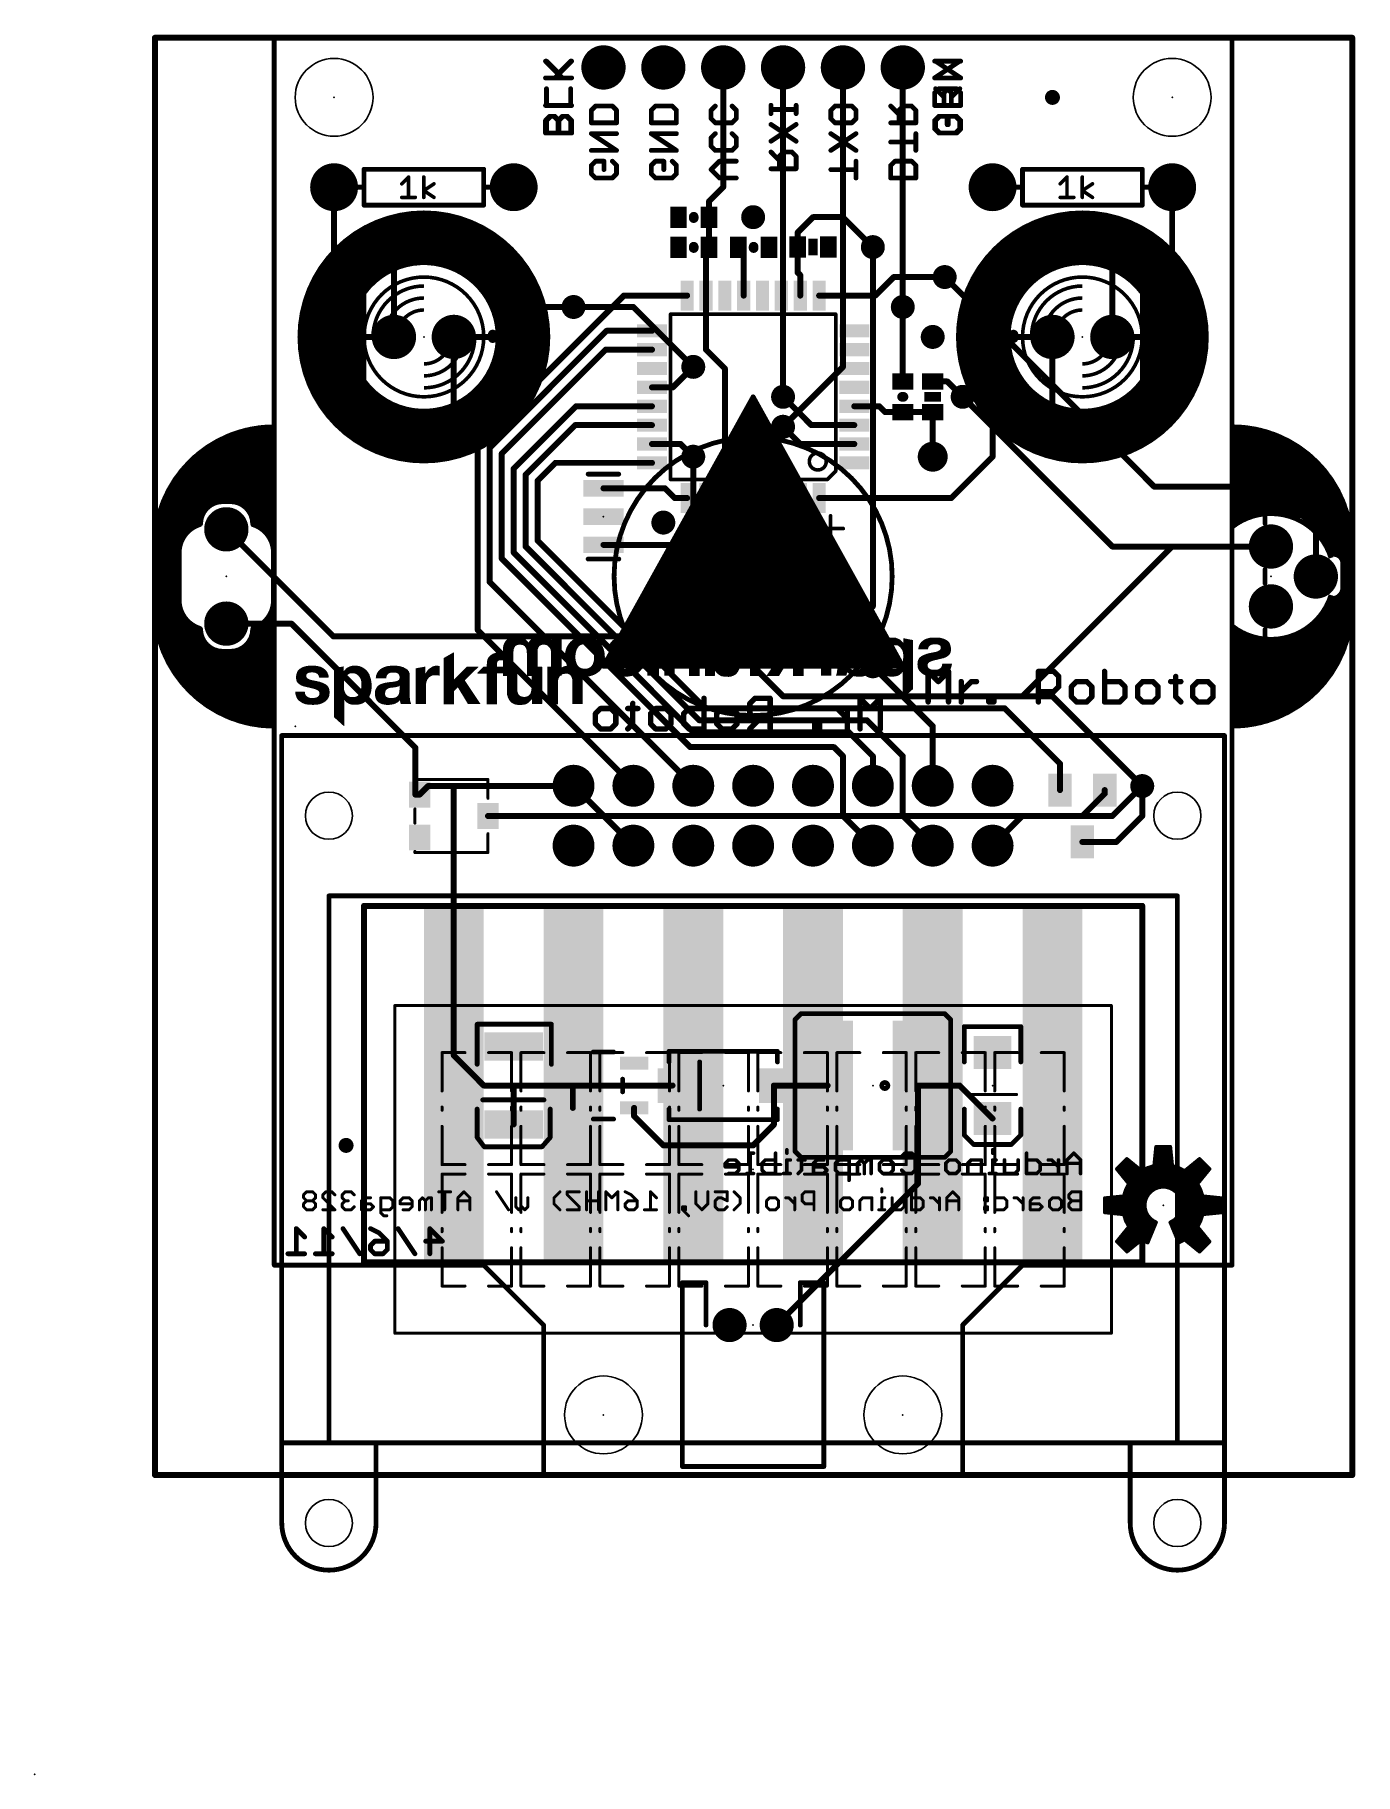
# Model space of a CAD drawing. Extents: x -5.1 to 50.9, y -12.7 to 61.1.
import ezdxf

# ---------------------------------------------------------------- set-up
doc = ezdxf.new("R2010")
doc.units = 0
for name, color, linetype in [('1', 12, 'CONTINUOUS'), ('16', 132, 'CONTINUOUS'), ('17', 110, 'CONTINUOUS'), ('18', 110, 'CONTINUOUS'), ('20', 53, 'CONTINUOUS'), ('21', 53, 'CONTINUOUS'), ('22', 53, 'CONTINUOUS'), ('23', 53, 'CONTINUOUS'), ('24', 53, 'CONTINUOUS'), ('51', 53, 'CONTINUOUS')]:
    doc.layers.add(name, color=color, linetype=linetype)

# ---------------------------------------------------------------- blocks, each defined once
blk = doc.blocks.new('RECT')
blk.add_solid([(-0.5, -0.5), (0.5, -0.5), (-0.5, 0.5), (0.5, 0.5)])
blk = doc.blocks.new('ROUNDP')
at = {"const_width": 0.5}
blk.add_lwpolyline([(0, -0.25, 1), (0, 0.25, 1), (0, -0.25)], format="xyb", dxfattribs=at)
blk = doc.blocks.new('PIE')
at = {"const_width": 0.5}
blk.add_lwpolyline([(0, -0.25, 1), (0, 0.25, 1), (0, -0.25)], format="xyb", dxfattribs=at)
blk = doc.blocks.new('ROUNDV')
at = {"const_width": 0.5}
blk.add_lwpolyline([(0, -0.25, 1), (0, 0.25, 1), (0, -0.25)], format="xyb", dxfattribs=at)

msp = doc.modelspace()

# ---------------------------------------------------------------- linework, layer by layer
at = {"layer": '1', "const_width": 0.254}
for points in [[(0.02, 60.948), (50.82, 60.948)], [(0.02, -0.012), (0.02, 60.948)], [(50.82, 60.948), (50.82, -0.012)], [(26.67, 45.72), (26.67, 59.69)], [(29.21, 46.99), (29.21, 59.69)], [(31.75, 49.53), (31.75, 59.69)], [(30.48, 36.83), (30.48, 52.07)], [(33.528, 50.8), (42.418, 41.91)], [(17.78, 49.53), (20.32, 49.53)], [(20.32, 49.53), (22.86, 46.99)], [(26.67, 44.45), (29.21, 46.99)], [(40.64, 39.37), (34.29, 45.72)], [(22.86, 38.81), (22.86, 43.18)], [(42.418, 41.91), (48.006, 41.91)], [(48.006, 41.91), (49.276, 40.64)], [(49.276, 40.64), (49.276, 38.1)], [(3.048, 40.1), (7.588, 35.56)], [(47.371, 39.37), (40.64, 39.37)], [(22.15, 38.1), (22.86, 38.81)], [(29.21, 35.56), (30.48, 36.83)], [(7.588, 35.56), (29.21, 35.56)], [(33.02, 31.75), (30.48, 34.29)], [(33.02, 29.224), (33.02, 31.75)], [(17.78, 29.224), (19.064, 27.94)], [(40.64, 27.94), (41.91, 29.21)], [(19.064, 27.94), (40.64, 27.94)], [(50.82, -0.012), (0.02, -0.012)]]:
    msp.add_lwpolyline(points, dxfattribs=at)
at = {"layer": '1', "const_width": 0.127}
for points in [[(0.02, 61.0115, 1), (0.02, 60.8845)], [(0.0835, 60.948, 1), (-0.0435, 60.948)], [(50.8835, 60.948, 1), (50.7565, 60.948)], [(50.82, 60.8845, 1), (50.82, 61.0115)], [(26.7335, 59.69, 1), (26.6065, 59.69)], [(29.2735, 59.69, 1), (29.1465, 59.69)], [(31.8135, 59.69, 1), (31.6865, 59.69)], [(30.5435, 52.07, 1), (30.4165, 52.07)], [(33.5729, 50.8449, 1), (33.4831, 50.7551)], [(17.78, 49.5935, 1), (17.78, 49.4665)], [(20.3649, 49.5749, 1), (20.2751, 49.4851)], [(20.32, 49.4665, 1), (20.32, 49.5935)], [(31.6865, 49.53, 1), (31.8135, 49.53)], [(22.8151, 46.9451, 1), (22.9049, 47.0349)], [(29.1465, 46.99, 1), (29.2735, 46.99)], [(29.2549, 46.9451, 1), (29.1651, 47.0349)], [(26.6065, 45.72, 1), (26.7335, 45.72)], [(34.3349, 45.7649, 1), (34.2451, 45.6751)], [(26.6251, 44.4949, 1), (26.7149, 44.4051)], [(22.9235, 43.18, 1), (22.7965, 43.18)], [(42.418, 41.9735, 1), (42.418, 41.8465)], [(42.3731, 41.8651, 1), (42.4629, 41.9549)], [(48.0509, 41.9549, 1), (47.9611, 41.8651)], [(48.006, 41.8465, 1), (48.006, 41.9735)], [(49.3395, 40.64, 1), (49.2125, 40.64)], [(49.2311, 40.5951, 1), (49.3209, 40.6849)], [(3.0929, 40.1449, 1), (3.0031, 40.0551)], [(40.64, 39.4335, 1), (40.64, 39.3065)], [(40.5951, 39.3251, 1), (40.6849, 39.4149)], [(47.371, 39.3065, 1), (47.371, 39.4335)], [(22.7965, 38.81, 1), (22.9235, 38.81)], [(22.9049, 38.7651, 1), (22.8151, 38.8549)], [(22.1051, 38.1449, 1), (22.1949, 38.0551)], [(49.2125, 38.1, 1), (49.3395, 38.1)], [(30.4165, 36.83, 1), (30.5435, 36.83)], [(30.5249, 36.7851, 1), (30.4351, 36.8749)], [(7.588, 35.6235, 1), (7.588, 35.4965)], [(7.5431, 35.5151, 1), (7.6329, 35.6049)], [(29.1651, 35.6049, 1), (29.2549, 35.5151)], [(29.21, 35.4965, 1), (29.21, 35.6235)], [(30.5249, 34.3349, 1), (30.4351, 34.2451)], [(33.0835, 31.75, 1), (32.9565, 31.75)], [(32.9751, 31.7051, 1), (33.0649, 31.7949)], [(17.8249, 29.2689, 1), (17.7351, 29.1791)], [(32.9565, 29.224, 1), (33.0835, 29.224)], [(41.9549, 29.1651, 1), (41.8651, 29.2549)], [(19.064, 28.0035, 1), (19.064, 27.8765)], [(19.0191, 27.8951, 1), (19.1089, 27.9849)], [(40.5951, 27.9849, 1), (40.6849, 27.8951)], [(40.64, 27.8765, 1), (40.64, 28.0035)], [(0.02, 0.0515, 1), (0.02, -0.0755)], [(-0.0435, -0.012, 1), (0.0835, -0.012)], [(50.7565, -0.012, 1), (50.8835, -0.012)], [(50.82, -0.0755, 1), (50.82, 0.0515)]]:
    msp.add_lwpolyline(points, format="xyb", dxfattribs=at)
at = {"layer": '16'}
for points, const_width in [([(0.02, 60.948), (50.82, 60.948)], 0.254), ([(0.02, -0.012), (0.02, 60.948)], 0.254), ([(50.82, 60.948), (50.82, -0.012)], 0.254), ([(24.13, 54.61), (24.13, 59.69)], 0.254), ([(7.62, 48.26), (7.62, 54.61)], 0.254), ([(23.53, 54.01), (24.13, 54.61)], 0.254), ([(43.18, 48.26), (43.18, 54.61)], 0.254), ([(23.53, 53.328), (23.53, 54.01)], 0.254), ([(23.53, 52.058), (23.53, 53.328)], 0.254), ([(27.94, 53.34), (27.29, 52.69)], 0.254), ([(29.21, 53.34), (27.94, 53.34)], 0.254), ([(30.48, 52.07), (29.21, 53.34)], 0.254), ([(27.29, 52.69), (27.29, 52.07)], 0.254), ([(10.16, 51.816), (10.414, 52.07)], 0.254), ([(10.16, 48.26), (10.16, 51.816)], 0.254), ([(10.414, 52.07), (10.98, 52.07)], 0.254), ([(13.97, 52.07), (11.88, 52.07)], 0.254), ([(16.51, 49.53), (13.97, 52.07)], 0.254), ([(23.4, 51.928), (23.53, 52.058)], 0.254), ([(23.4, 50.0126), (23.4, 51.928)], 0.254), ([(25, 51.828), (24.77, 52.058)], 0.254), ([(25, 50.0126), (25, 51.828)], 0.254), ([(27.29, 52.07), (27.29, 50.99)], 0.254), ([(35.56, 49.53), (38.1, 52.07)], 0.254), ([(38.1, 52.07), (38.92, 52.07)], 0.254), ([(40.259, 52.07), (39.82, 52.07)], 0.254), ([(40.64, 51.689), (40.259, 52.07)], 0.254), ([(40.64, 48.26), (40.64, 51.689)], 0.254), ([(27.29, 50.99), (27.4, 50.88)], 0.254), ([(27.4, 50.88), (27.4, 50.0126)], 0.254), ([(30.5816, 50.0126), (31.369, 50.8)], 0.254), ([(31.369, 50.8), (33.528, 50.8)], 0.254), ([(13.716, 43.815), (19.9136, 50.0126)], 0.254), ([(15.24, 48.26), (16.51, 49.53)], 0.254), ([(16.51, 49.53), (17.78, 49.53)], 0.254), ([(19.9136, 50.0126), (22.6, 50.0126)], 0.254), ([(23.4, 47.72), (23.4, 50.0126)], 0.254), ([(28.2, 50.0126), (30.5816, 50.0126)], 0.254), ([(31.75, 46.37), (31.75, 49.53)], 0.254), ([(35.56, 48.26), (35.56, 49.53)], 0.254), ([(7.62, 45.72), (7.62, 48.26)], 0.254), ([(7.62, 48.26), (10.16, 48.26)], 0.254), ([(12.7, 44.704), (12.7, 48.26)], 0.254), ([(12.7, 48.26), (15.24, 48.26)], 0.254), ([(14.224, 43.561), (19.183, 48.52)], 0.254), ([(19.183, 48.52), (21.1074, 48.52)], 0.254), ([(35.56, 48.26), (38.1, 48.26)], 0.254), ([(35.56, 43.18), (35.56, 48.26)], 0.254), ([(38.1, 48.26), (38.1, 44.831)], 0.254), ([(43.18, 48.26), (40.64, 48.26)], 0.254), ([(43.18, 45.72), (43.18, 48.26)], 0.254), ([(14.732, 43.307), (19.145, 47.72)], 0.254), ([(19.145, 47.72), (21.1074, 47.72)], 0.254), ([(24.2, 46.92), (23.4, 47.72)], 0.254), ([(22.86, 46.99), (21.99, 46.12)], 0.254), ([(24.2, 41.4274), (24.2, 46.92)], 0.254), ([(33.64, 46.37), (33.02, 46.37)], 0.254), ([(34.29, 45.72), (33.64, 46.37)], 0.254), ([(8.89, 44.45), (7.62, 45.72)], 0.254), ([(21.99, 46.12), (21.1074, 46.12)], 0.254), ([(27.87, 44.52), (26.67, 45.72)], 0.254), ([(41.91, 44.45), (43.18, 45.72)], 0.254), ([(15.24, 42.672), (17.888, 45.32)], 0.254), ([(17.888, 45.32), (21.1074, 45.32)], 0.254), ([(29.6926, 45.32), (30.753, 45.32)], 0.254), ([(30.753, 45.32), (31.003, 45.07)], 0.254), ([(31.003, 45.07), (31.75, 45.07)], 0.254), ([(31.75, 45.07), (33.02, 45.07)], 0.254), ([(33.02, 45.07), (33.02, 43.18)], 0.254), ([(8.89, 44.45), (10.98, 44.45)], 0.254), ([(11.88, 44.45), (12.446, 44.45)], 0.254), ([(12.446, 44.45), (12.7, 44.704)], 0.254), ([(15.748, 42.418), (17.85, 44.52)], 0.254), ([(17.85, 44.52), (21.1074, 44.52)], 0.254), ([(26.67, 44.45), (27.4, 43.72)], 0.254), ([(27.87, 44.52), (29.6926, 44.52)], 0.254), ([(38.1, 44.831), (38.481, 44.45)], 0.254), ([(38.481, 44.45), (38.92, 44.45)], 0.254), ([(39.82, 44.45), (41.91, 44.45)], 0.254), ([(13.716, 35.828), (13.716, 43.815)], 0.254), ([(14.224, 37.86), (14.224, 43.561)], 0.254), ([(22.32, 43.72), (21.1074, 43.72)], 0.254), ([(22.86, 43.18), (22.32, 43.72)], 0.254), ([(27.4, 43.72), (29.6926, 43.72)], 0.254), ([(14.732, 38.862), (14.732, 43.307)], 0.254), ([(15.24, 39.116), (15.24, 42.672)], 0.254), ([(16.256, 42.164), (17.012, 42.92)], 0.254), ([(17.012, 42.92), (21.1074, 42.92)], 0.254), ([(33.8074, 41.4274), (35.56, 43.18)], 0.254), ([(15.748, 39.37), (15.748, 42.418)], 0.254), ([(16.256, 39.624), (16.256, 42.164)], 0.254), ([(19.05, 41.84), (21.66, 41.84)], 0.254), ([(21.66, 41.84), (22.0726, 41.4274)], 0.254), ([(22.0726, 41.4274), (22.6, 41.4274)], 0.254), ([(23.4, 39.91), (23.4, 41.4274)], 0.254), ([(24.2, 40.189), (24.2, 41.4274)], 0.254), ([(25.8, 40.024), (25.8, 41.4274)], 0.254), ([(27.4, 39.338), (27.4, 41.4274)], 0.254), ([(28.2, 41.4274), (33.8074, 41.4274)], 0.254), ([(22.93, 39.44), (23.4, 39.91)], 0.254), ([(24.765, 39.624), (24.2, 40.189)], 0.254), ([(25.4, 39.624), (25.8, 40.024)], 0.254), ([(22.86, 31.496), (15.24, 39.116)], 0.254), ([(23.114, 32.004), (15.748, 39.37)], 0.254), ([(23.368, 32.512), (16.256, 39.624)], 0.254), ([(19.05, 39.44), (22.93, 39.44)], 0.254), ([(25.146, 39.624), (24.765, 39.624)], 0.254), ([(25.146, 39.624), (25.4, 39.624)], 0.254), ([(25.146, 34.544), (25.146, 39.624)], 0.254), ([(27.051, 38.989), (27.4, 39.338)], 0.254), ([(27.051, 37.719), (27.051, 38.989)], 0.254), ([(36.83, 33.02), (43.18, 39.37)], 0.254), ([(43.18, 39.37), (47.371, 39.37)], 0.254), ([(22.733, 30.861), (14.732, 38.862)], 0.254), ([(14.224, 37.86), (22.86, 29.224)], 0.254), ([(30.48, 34.29), (27.051, 37.719)], 0.254), ([(5.81, 36.1), (3.048, 36.1)], 0.254), ([(11.07, 30.84), (5.81, 36.1)], 0.254), ([(20.32, 29.224), (13.716, 35.828)], 0.254), ([(26.67, 33.02), (25.146, 34.544)], 0.254), ([(23.368, 32.512), (36.068, 32.512)], 0.254), ([(36.83, 33.02), (26.67, 33.02)], 0.254), ([(36.068, 32.512), (38.42, 30.16)], 0.254), ([(38.1, 33.02), (36.83, 33.02)], 0.254), ([(41.91, 29.21), (38.1, 33.02)], 0.254), ([(23.114, 32.004), (30.226, 32.004)], 0.254), ([(30.226, 32.004), (31.75, 30.48)], 0.254), ([(22.733, 30.861), (28.829, 30.861)], 0.254), ([(22.86, 31.496), (29.464, 31.496)], 0.254), ([(28.829, 30.861), (29.21, 30.48)], 0.254), ([(29.464, 31.496), (30.48, 30.48)], 0.254), ([(11.07, 28.85), (11.07, 30.84)], 0.254), ([(29.21, 30.48), (29.21, 27.954)], 0.254), ([(30.48, 30.48), (30.48, 29.224)], 0.254), ([(31.75, 30.48), (31.75, 27.954)], 0.254), ([(38.42, 30.16), (38.42, 29.04)], 0.254), ([(11.25, 28.85), (11.07, 28.85)], 0.254), ([(11.61, 29.21), (11.25, 28.85)], 0.254), ([(12.7, 29.21), (11.61, 29.21)], 0.254), ([(12.7, 17.78), (12.7, 29.21)], 0.254), ([(12.7, 29.21), (17.766, 29.21)], 0.254), ([(17.766, 29.21), (17.78, 29.224)], 0.254), ([(39.37, 27.94), (40.32, 28.89)], 0.254), ([(40.32, 28.89), (40.32, 29.04)], 0.254), ([(41.91, 29.21), (41.91, 27.94)], 0.254), ([(14.15, 27.94), (19.064, 27.94)], 0.254), ([(19.064, 27.94), (20.32, 26.684)], 0.254), ([(29.21, 27.954), (30.48, 26.684)], 0.254), ([(31.75, 27.954), (33.02, 26.684)], 0.254), ([(35.56, 26.684), (36.816, 27.94)], 0.254), ([(36.816, 27.94), (39.37, 27.94)], 0.254), ([(41.91, 27.94), (40.81, 26.84)], 0.254), ([(40.81, 26.84), (39.37, 26.84)], 0.254), ([(13.97, 16.51), (12.7, 17.78)], 0.254), ([(15.24, 16.51), (13.97, 16.51)], 0.254), ([(15.24, 16.51), (17.7499, 16.51)], 0.254), ([(15.24, 14.86), (15.24, 16.51)], 0.254), ([(17.7499, 16.51), (21.98, 16.51)], 0.254), ([(17.7499, 16.51), (17.7499, 15.56)], 0.254), ([(26.28, 14.85), (26.28, 16.51)], 0.254), ([(26.28, 16.51), (28.56, 16.51)], 0.254), ([(32.4, 16.51), (34.16, 16.51)], 0.254), ([(32.4, 12.35), (32.4, 16.51)], 0.254), ([(34.16, 16.51), (35.56, 15.11)], 0.254), ([(20.3501, 15.2099), (20.3501, 15.56)], 0.254), ([(21.59, 13.97), (20.3501, 15.2099)], 0.254), ([(25.4, 13.97), (26.28, 14.85)], 0.254), ([(21.59, 13.97), (25.4, 13.97)], 0.254), ([(26.4, 6.35), (32.4, 12.35)], 0.254), ([(6.3704, 10.0844), (6.0145, 10.4403)], 0.2032), ([(6.0145, 10.4403), (6.0145, 9.3726)], 0.2032), ([(7.5398, 10.0844), (7.1839, 10.4403)], 0.2032), ([(7.1839, 10.4403), (7.1839, 9.3726)], 0.2032), ([(8.7092, 9.3726), (7.9974, 10.4403)], 0.2032), ([(9.1668, 10.4403), (9.5227, 10.2624)], 0.2032), ([(9.5227, 10.2624), (9.8786, 9.9065)], 0.2032), ([(11.048, 9.3726), (10.3362, 10.4403)], 0.2032), ([(11.6835, 9.3726), (11.6835, 10.4403)], 0.2032), ([(11.6835, 10.4403), (12.2174, 9.9065)], 0.2032), ([(9.1668, 9.7285), (9.3448, 9.9065)], 0.2032), ([(9.1668, 9.5506), (9.1668, 9.7285)], 0.2032), ([(9.3448, 9.3726), (9.1668, 9.5506)], 0.2032), ([(9.3448, 9.9065), (9.8786, 9.9065)], 0.2032), ([(9.8786, 9.5506), (9.7007, 9.3726)], 0.2032), ([(9.8786, 9.9065), (9.8786, 9.5506)], 0.2032), ([(12.2174, 9.9065), (11.5056, 9.9065)], 0.2032), ([(6.3704, 9.3726), (5.6586, 9.3726)], 0.2032), ([(7.5398, 9.3726), (6.828, 9.3726)], 0.2032), ([(9.7007, 9.3726), (9.3448, 9.3726)], 0.2032), ([(50.82, -0.012), (0.02, -0.012)], 0.254)]:
    msp.add_lwpolyline(points, dxfattribs=dict(at, const_width=const_width))
for points, const_width in [([(0.02, 61.0115, 1), (0.02, 60.8845)], 0.127), ([(0.0835, 60.948, 1), (-0.0435, 60.948)], 0.127), ([(50.8835, 60.948, 1), (50.7565, 60.948)], 0.127), ([(50.82, 60.8845, 1), (50.82, 61.0115)], 0.127), ([(24.1935, 59.69, 1), (24.0665, 59.69)], 0.127), ([(7.6835, 54.61, 1), (7.5565, 54.61)], 0.127), ([(24.0665, 54.61, 1), (24.1935, 54.61)], 0.127), ([(24.1749, 54.5651, 1), (24.0851, 54.6549)], 0.127), ([(43.2435, 54.61, 1), (43.1165, 54.61)], 0.127), ([(23.5935, 54.01, 1), (23.4665, 54.01)], 0.127), ([(23.4851, 54.0549, 1), (23.5749, 53.9651)], 0.127), ([(23.5935, 53.328, 1), (23.4665, 53.328)], 0.127), ([(23.4665, 53.328, 1), (23.5935, 53.328)], 0.127), ([(27.94, 53.4035, 1), (27.94, 53.2765)], 0.127), ([(27.9849, 53.2951, 1), (27.8951, 53.3849)], 0.127), ([(29.2549, 53.3849, 1), (29.1651, 53.2951)], 0.127), ([(29.21, 53.2765, 1), (29.21, 53.4035)], 0.127), ([(27.3535, 52.69, 1), (27.2265, 52.69)], 0.127), ([(27.2451, 52.7349, 1), (27.3349, 52.6451)], 0.127), ([(10.2235, 51.816, 1), (10.0965, 51.816)], 0.127), ([(10.1151, 51.8609, 1), (10.2049, 51.7711)], 0.127), ([(10.414, 52.1335, 1), (10.414, 52.0065)], 0.127), ([(10.4589, 52.0251, 1), (10.3691, 52.1149)], 0.127), ([(10.98, 52.0065, 1), (10.98, 52.1335)], 0.127), ([(11.88, 52.1335, 1), (11.88, 52.0065)], 0.127), ([(14.0149, 52.1149, 1), (13.9251, 52.0251)], 0.127), ([(13.97, 52.0065, 1), (13.97, 52.1335)], 0.127), ([(23.4635, 51.928, 1), (23.3365, 51.928)], 0.127), ([(23.3551, 51.9729, 1), (23.4449, 51.8831)], 0.127), ([(23.4665, 52.058, 1), (23.5935, 52.058)], 0.127), ([(23.5749, 52.0131, 1), (23.4851, 52.1029)], 0.127), ([(24.8149, 52.1029, 1), (24.7251, 52.0131)], 0.127), ([(25.0635, 51.828, 1), (24.9365, 51.828)], 0.127), ([(24.9551, 51.7831, 1), (25.0449, 51.8729)], 0.127), ([(27.3535, 52.07, 1), (27.2265, 52.07)], 0.127), ([(27.2265, 52.07, 1), (27.3535, 52.07)], 0.127), ([(30.4351, 52.0251, 1), (30.5249, 52.1149)], 0.127), ([(38.1, 52.1335, 1), (38.1, 52.0065)], 0.127), ([(38.1449, 52.0251, 1), (38.0551, 52.1149)], 0.127), ([(38.92, 52.0065, 1), (38.92, 52.1335)], 0.127), ([(39.82, 52.1335, 1), (39.82, 52.0065)], 0.127), ([(40.3039, 52.1149, 1), (40.2141, 52.0251)], 0.127), ([(40.259, 52.0065, 1), (40.259, 52.1335)], 0.127), ([(40.7035, 51.689, 1), (40.5765, 51.689)], 0.127), ([(40.5951, 51.6441, 1), (40.6849, 51.7339)], 0.127), ([(27.3349, 51.0349, 1), (27.2451, 50.9451)], 0.127), ([(27.2265, 50.99, 1), (27.3535, 50.99)], 0.127), ([(27.4635, 50.88, 1), (27.3365, 50.88)], 0.127), ([(27.3551, 50.8351, 1), (27.4449, 50.9249)], 0.127), ([(31.369, 50.8635, 1), (31.369, 50.7365)], 0.127), ([(31.4139, 50.7551, 1), (31.3241, 50.8449)], 0.127), ([(33.528, 50.7365, 1), (33.528, 50.8635)], 0.127), ([(16.51, 49.5935, 1), (16.51, 49.4665)], 0.127), ([(16.5549, 49.4851, 1), (16.4651, 49.5749)], 0.127), ([(16.4651, 49.4851, 1), (16.5549, 49.5749)], 0.127), ([(17.78, 49.4665, 1), (17.78, 49.5935)], 0.127), ([(19.9136, 50.0761, 1), (19.9136, 49.9491)], 0.127), ([(19.9585, 49.9677, 1), (19.8687, 50.0575)], 0.127), ([(22.6, 49.9491, 1), (22.6, 50.0761)], 0.127), ([(23.4635, 50.0126, 1), (23.3365, 50.0126)], 0.127), ([(23.3365, 50.0126, 1), (23.4635, 50.0126)], 0.127), ([(24.9365, 50.0126, 1), (25.0635, 50.0126)], 0.127), ([(27.3365, 50.0126, 1), (27.4635, 50.0126)], 0.127), ([(28.2, 50.0761, 1), (28.2, 49.9491)], 0.127), ([(30.5367, 50.0575, 1), (30.6265, 49.9677)], 0.127), ([(30.5816, 49.9491, 1), (30.5816, 50.0761)], 0.127), ([(31.8135, 49.53, 1), (31.6865, 49.53)], 0.127), ([(35.6235, 49.53, 1), (35.4965, 49.53)], 0.127), ([(35.5151, 49.5749, 1), (35.6049, 49.4851)], 0.127), ([(7.6835, 48.26, 1), (7.5565, 48.26)], 0.127), ([(7.62, 48.3235, 1), (7.62, 48.1965)], 0.127), ([(7.5565, 48.26, 1), (7.6835, 48.26)], 0.127), ([(10.0965, 48.26, 1), (10.2235, 48.26)], 0.127), ([(10.16, 48.1965, 1), (10.16, 48.3235)], 0.127), ([(12.7635, 48.26, 1), (12.6365, 48.26)], 0.127), ([(12.7, 48.3235, 1), (12.7, 48.1965)], 0.127), ([(15.1951, 48.3049, 1), (15.2849, 48.2151)], 0.127), ([(15.24, 48.1965, 1), (15.24, 48.3235)], 0.127), ([(19.183, 48.5835, 1), (19.183, 48.4565)], 0.127), ([(19.2279, 48.4751, 1), (19.1381, 48.5649)], 0.127), ([(21.1074, 48.4565, 1), (21.1074, 48.5835)], 0.127), ([(35.56, 48.3235, 1), (35.56, 48.1965)], 0.127), ([(35.6235, 48.26, 1), (35.4965, 48.26)], 0.127), ([(35.4965, 48.26, 1), (35.6235, 48.26)], 0.127), ([(38.1635, 48.26, 1), (38.0365, 48.26)], 0.127), ([(38.1, 48.1965, 1), (38.1, 48.3235)], 0.127), ([(40.64, 48.3235, 1), (40.64, 48.1965)], 0.127), ([(40.5765, 48.26, 1), (40.7035, 48.26)], 0.127), ([(43.2435, 48.26, 1), (43.1165, 48.26)], 0.127), ([(43.1165, 48.26, 1), (43.2435, 48.26)], 0.127), ([(43.18, 48.1965, 1), (43.18, 48.3235)], 0.127), ([(19.145, 47.7835, 1), (19.145, 47.6565)], 0.127), ([(19.1899, 47.6751, 1), (19.1001, 47.7649)], 0.127), ([(21.1074, 47.6565, 1), (21.1074, 47.7835)], 0.127), ([(23.4449, 47.7649, 1), (23.3551, 47.6751)], 0.127), ([(23.3365, 47.72, 1), (23.4635, 47.72)], 0.127), ([(22.9049, 46.9451, 1), (22.8151, 47.0349)], 0.127), ([(24.2635, 46.92, 1), (24.1365, 46.92)], 0.127), ([(24.1551, 46.8751, 1), (24.2449, 46.9649)], 0.127), ([(33.02, 46.4335, 1), (33.02, 46.3065)], 0.127), ([(33.6849, 46.4149, 1), (33.5951, 46.3251)], 0.127), ([(33.64, 46.3065, 1), (33.64, 46.4335)], 0.127), ([(7.6649, 45.7649, 1), (7.5751, 45.6751)], 0.127), ([(7.5565, 45.72, 1), (7.6835, 45.72)], 0.127), ([(21.1074, 46.1835, 1), (21.1074, 46.0565)], 0.127), ([(21.9451, 46.1649, 1), (22.0349, 46.0751)], 0.127), ([(21.99, 46.0565, 1), (21.99, 46.1835)], 0.127), ([(26.7149, 45.7649, 1), (26.6251, 45.6751)], 0.127), ([(31.6865, 46.37, 1), (31.8135, 46.37)], 0.127), ([(34.2451, 45.6751, 1), (34.3349, 45.7649)], 0.127), ([(43.1165, 45.72, 1), (43.2435, 45.72)], 0.127), ([(43.2249, 45.6751, 1), (43.1351, 45.7649)], 0.127), ([(17.888, 45.3835, 1), (17.888, 45.2565)], 0.127), ([(17.9329, 45.2751, 1), (17.8431, 45.3649)], 0.127), ([(21.1074, 45.2565, 1), (21.1074, 45.3835)], 0.127), ([(29.6926, 45.3835, 1), (29.6926, 45.2565)], 0.127), ([(30.7979, 45.3649, 1), (30.7081, 45.2751)], 0.127), ([(30.753, 45.2565, 1), (30.753, 45.3835)], 0.127), ([(31.003, 45.1335, 1), (31.003, 45.0065)], 0.127), ([(30.9581, 45.0251, 1), (31.0479, 45.1149)], 0.127), ([(31.75, 45.1335, 1), (31.75, 45.0065)], 0.127), ([(31.75, 45.0065, 1), (31.75, 45.1335)], 0.127), ([(33.0835, 45.07, 1), (32.9565, 45.07)], 0.127), ([(33.02, 45.0065, 1), (33.02, 45.1335)], 0.127), ([(8.89, 44.5135, 1), (8.89, 44.3865)], 0.127), ([(8.8451, 44.4051, 1), (8.9349, 44.4949)], 0.127), ([(10.98, 44.3865, 1), (10.98, 44.5135)], 0.127), ([(11.88, 44.5135, 1), (11.88, 44.3865)], 0.127), ([(12.4011, 44.4949, 1), (12.4909, 44.4051)], 0.127), ([(12.446, 44.3865, 1), (12.446, 44.5135)], 0.127), ([(12.6365, 44.704, 1), (12.7635, 44.704)], 0.127), ([(12.7449, 44.6591, 1), (12.6551, 44.7489)], 0.127), ([(17.85, 44.5835, 1), (17.85, 44.4565)], 0.127), ([(17.8949, 44.4751, 1), (17.8051, 44.5649)], 0.127), ([(21.1074, 44.4565, 1), (21.1074, 44.5835)], 0.127), ([(26.7149, 44.4949, 1), (26.6251, 44.4051)], 0.127), ([(27.87, 44.5835, 1), (27.87, 44.4565)], 0.127), ([(27.8251, 44.4751, 1), (27.9149, 44.5649)], 0.127), ([(29.6926, 44.4565, 1), (29.6926, 44.5835)], 0.127), ([(38.1449, 44.8759, 1), (38.0551, 44.7861)], 0.127), ([(38.0365, 44.831, 1), (38.1635, 44.831)], 0.127), ([(38.481, 44.5135, 1), (38.481, 44.3865)], 0.127), ([(38.4361, 44.4051, 1), (38.5259, 44.4949)], 0.127), ([(38.92, 44.3865, 1), (38.92, 44.5135)], 0.127), ([(39.82, 44.5135, 1), (39.82, 44.3865)], 0.127), ([(41.8651, 44.4949, 1), (41.9549, 44.4051)], 0.127), ([(41.91, 44.3865, 1), (41.91, 44.5135)], 0.127), ([(13.7795, 43.815, 1), (13.6525, 43.815)], 0.127), ([(13.6711, 43.8599, 1), (13.7609, 43.7701)], 0.127), ([(14.2875, 43.561, 1), (14.1605, 43.561)], 0.127), ([(14.1791, 43.6059, 1), (14.2689, 43.5161)], 0.127), ([(21.1074, 43.7835, 1), (21.1074, 43.6565)], 0.127), ([(22.3649, 43.7649, 1), (22.2751, 43.6751)], 0.127), ([(22.32, 43.6565, 1), (22.32, 43.7835)], 0.127), ([(27.4, 43.7835, 1), (27.4, 43.6565)], 0.127), ([(27.3551, 43.6751, 1), (27.4449, 43.7649)], 0.127), ([(29.6926, 43.6565, 1), (29.6926, 43.7835)], 0.127), ([(14.7955, 43.307, 1), (14.6685, 43.307)], 0.127), ([(14.6871, 43.3519, 1), (14.7769, 43.2621)], 0.127), ([(15.3035, 42.672, 1), (15.1765, 42.672)], 0.127), ([(17.012, 42.9835, 1), (17.012, 42.8565)], 0.127), ([(17.0569, 42.8751, 1), (16.9671, 42.9649)], 0.127), ([(21.1074, 42.8565, 1), (21.1074, 42.9835)], 0.127), ([(22.8151, 43.1351, 1), (22.9049, 43.2249)], 0.127), ([(32.9565, 43.18, 1), (33.0835, 43.18)], 0.127), ([(35.4965, 43.18, 1), (35.6235, 43.18)], 0.127), ([(35.6049, 43.1351, 1), (35.5151, 43.2249)], 0.127), ([(15.1951, 42.7169, 1), (15.2849, 42.6271)], 0.127), ([(15.8115, 42.418, 1), (15.6845, 42.418)], 0.127), ([(15.7031, 42.4629, 1), (15.7929, 42.3731)], 0.127), ([(16.3195, 42.164, 1), (16.1925, 42.164)], 0.127), ([(16.2111, 42.2089, 1), (16.3009, 42.1191)], 0.127), ([(19.05, 41.9035, 1), (19.05, 41.7765)], 0.127), ([(21.7049, 41.8849, 1), (21.6151, 41.7951)], 0.127), ([(21.66, 41.7765, 1), (21.66, 41.9035)], 0.127), ([(22.0726, 41.4909, 1), (22.0726, 41.3639)], 0.127), ([(22.0277, 41.3825, 1), (22.1175, 41.4723)], 0.127), ([(22.6, 41.3639, 1), (22.6, 41.4909)], 0.127), ([(23.4635, 41.4274, 1), (23.3365, 41.4274)], 0.127), ([(24.2635, 41.4274, 1), (24.1365, 41.4274)], 0.127), ([(24.1365, 41.4274, 1), (24.2635, 41.4274)], 0.127), ([(25.8635, 41.4274, 1), (25.7365, 41.4274)], 0.127), ([(27.4635, 41.4274, 1), (27.3365, 41.4274)], 0.127), ([(28.2, 41.4909, 1), (28.2, 41.3639)], 0.127), ([(33.7625, 41.4723, 1), (33.8523, 41.3825)], 0.127), ([(33.8074, 41.3639, 1), (33.8074, 41.4909)], 0.127), ([(23.3365, 39.91, 1), (23.4635, 39.91)], 0.127), ([(23.4449, 39.8651, 1), (23.3551, 39.9549)], 0.127), ([(24.2449, 40.2339, 1), (24.1551, 40.1441)], 0.127), ([(24.1365, 40.189, 1), (24.2635, 40.189)], 0.127), ([(25.7365, 40.024, 1), (25.8635, 40.024)], 0.127), ([(25.8449, 39.9791, 1), (25.7551, 40.0689)], 0.127), ([(15.2849, 39.1609, 1), (15.1951, 39.0711)], 0.127), ([(15.1765, 39.116, 1), (15.3035, 39.116)], 0.127), ([(15.7929, 39.4149, 1), (15.7031, 39.3251)], 0.127), ([(15.6845, 39.37, 1), (15.8115, 39.37)], 0.127), ([(16.3009, 39.6689, 1), (16.2111, 39.5791)], 0.127), ([(16.1925, 39.624, 1), (16.3195, 39.624)], 0.127), ([(19.05, 39.5035, 1), (19.05, 39.3765)], 0.127), ([(22.8851, 39.4849, 1), (22.9749, 39.3951)], 0.127), ([(22.93, 39.3765, 1), (22.93, 39.5035)], 0.127), ([(24.765, 39.6875, 1), (24.765, 39.5605)], 0.127), ([(24.7201, 39.5791, 1), (24.8099, 39.6689)], 0.127), ([(25.146, 39.6875, 1), (25.146, 39.5605)], 0.127), ([(25.2095, 39.624, 1), (25.0825, 39.624)], 0.127), ([(25.146, 39.5605, 1), (25.146, 39.6875)], 0.127), ([(25.3551, 39.6689, 1), (25.4449, 39.5791)], 0.127), ([(25.4, 39.5605, 1), (25.4, 39.6875)], 0.127), ([(27.1145, 38.989, 1), (26.9875, 38.989)], 0.127), ([(27.3365, 39.338, 1), (27.4635, 39.338)], 0.127), ([(27.4449, 39.2931, 1), (27.3551, 39.3829)], 0.127), ([(43.18, 39.4335, 1), (43.18, 39.3065)], 0.127), ([(43.2249, 39.3251, 1), (43.1351, 39.4149)], 0.127), ([(47.371, 39.3065, 1), (47.371, 39.4335)], 0.127), ([(14.7769, 38.9069, 1), (14.6871, 38.8171)], 0.127), ([(14.6685, 38.862, 1), (14.7955, 38.862)], 0.127), ([(27.0061, 39.0339, 1), (27.0959, 38.9441)], 0.127), ([(14.2689, 37.9049, 1), (14.1791, 37.8151)], 0.127), ([(14.1605, 37.86, 1), (14.2875, 37.86)], 0.127), ([(27.0959, 37.7639, 1), (27.0061, 37.6741)], 0.127), ([(26.9875, 37.719, 1), (27.1145, 37.719)], 0.127), ([(3.048, 36.1635, 1), (3.048, 36.0365)], 0.127), ([(5.8549, 36.1449, 1), (5.7651, 36.0551)], 0.127), ([(5.81, 36.0365, 1), (5.81, 36.1635)], 0.127), ([(13.7609, 35.8729, 1), (13.6711, 35.7831)], 0.127), ([(13.6525, 35.828, 1), (13.7795, 35.828)], 0.127), ([(25.1909, 34.5889, 1), (25.1011, 34.4991)], 0.127), ([(25.0825, 34.544, 1), (25.2095, 34.544)], 0.127), ([(30.4351, 34.2451, 1), (30.5249, 34.3349)], 0.127), ([(23.368, 32.5755, 1), (23.368, 32.4485)], 0.127), ([(23.3231, 32.4671, 1), (23.4129, 32.5569)], 0.127), ([(26.67, 33.0835, 1), (26.67, 32.9565)], 0.127), ([(26.6251, 32.9751, 1), (26.7149, 33.0649)], 0.127), ([(36.1129, 32.5569, 1), (36.0231, 32.4671)], 0.127), ([(36.068, 32.4485, 1), (36.068, 32.5755)], 0.127), ([(36.83, 33.0835, 1), (36.83, 32.9565)], 0.127), ([(36.7851, 33.0649, 1), (36.8749, 32.9751)], 0.127), ([(36.83, 32.9565, 1), (36.83, 33.0835)], 0.127), ([(38.1449, 33.0649, 1), (38.0551, 32.9751)], 0.127), ([(38.1, 32.9565, 1), (38.1, 33.0835)], 0.127), ([(23.114, 32.0675, 1), (23.114, 31.9405)], 0.127), ([(23.0691, 31.9591, 1), (23.1589, 32.0489)], 0.127), ([(30.2709, 32.0489, 1), (30.1811, 31.9591)], 0.127), ([(30.226, 31.9405, 1), (30.226, 32.0675)], 0.127), ([(22.733, 30.9245, 1), (22.733, 30.7975)], 0.127), ([(22.86, 31.5595, 1), (22.86, 31.4325)], 0.127), ([(22.8151, 31.4511, 1), (22.9049, 31.5409)], 0.127), ([(28.8739, 30.9059, 1), (28.7841, 30.8161)], 0.127), ([(28.829, 30.7975, 1), (28.829, 30.9245)], 0.127), ([(29.5089, 31.5409, 1), (29.4191, 31.4511)], 0.127), ([(29.464, 31.4325, 1), (29.464, 31.5595)], 0.127), ([(11.1335, 30.84, 1), (11.0065, 30.84)], 0.127), ([(11.0251, 30.7951, 1), (11.1149, 30.8849)], 0.127), ([(22.6881, 30.8161, 1), (22.7779, 30.9059)], 0.127), ([(29.2735, 30.48, 1), (29.1465, 30.48)], 0.127), ([(29.1651, 30.4351, 1), (29.2549, 30.5249)], 0.127), ([(30.5435, 30.48, 1), (30.4165, 30.48)], 0.127), ([(30.4351, 30.4351, 1), (30.5249, 30.5249)], 0.127), ([(31.8135, 30.48, 1), (31.6865, 30.48)], 0.127), ([(31.7051, 30.4351, 1), (31.7949, 30.5249)], 0.127), ([(38.4835, 30.16, 1), (38.3565, 30.16)], 0.127), ([(38.3751, 30.1151, 1), (38.4649, 30.2049)], 0.127), ([(11.07, 28.9135, 1), (11.07, 28.7865)], 0.127), ([(11.0065, 28.85, 1), (11.1335, 28.85)], 0.127), ([(11.2051, 28.8949, 1), (11.2949, 28.8051)], 0.127), ([(11.25, 28.7865, 1), (11.25, 28.9135)], 0.127), ([(11.61, 29.2735, 1), (11.61, 29.1465)], 0.127), ([(11.6549, 29.1651, 1), (11.5651, 29.2549)], 0.127), ([(12.7635, 29.21, 1), (12.6365, 29.21)], 0.127), ([(12.7, 29.2735, 1), (12.7, 29.1465)], 0.127), ([(12.7, 29.1465, 1), (12.7, 29.2735)], 0.127), ([(17.7211, 29.2549, 1), (17.8109, 29.1651)], 0.127), ([(17.8249, 29.1791, 1), (17.7351, 29.2689)], 0.127), ([(17.766, 29.1465, 1), (17.766, 29.2735)], 0.127), ([(20.2751, 29.1791, 1), (20.3649, 29.2689)], 0.127), ([(22.8151, 29.1791, 1), (22.9049, 29.2689)], 0.127), ([(30.4165, 29.224, 1), (30.5435, 29.224)], 0.127), ([(38.3565, 29.04, 1), (38.4835, 29.04)], 0.127), ([(40.3835, 29.04, 1), (40.2565, 29.04)], 0.127), ([(40.2565, 28.89, 1), (40.3835, 28.89)], 0.127), ([(40.3649, 28.8451, 1), (40.2751, 28.9349)], 0.127), ([(41.9735, 29.21, 1), (41.8465, 29.21)], 0.127), ([(41.8651, 29.1651, 1), (41.9549, 29.2549)], 0.127), ([(14.15, 28.0035, 1), (14.15, 27.8765)], 0.127), ([(19.1089, 27.9849, 1), (19.0191, 27.8951)], 0.127), ([(19.064, 27.8765, 1), (19.064, 28.0035)], 0.127), ([(29.2549, 27.9989, 1), (29.1651, 27.9091)], 0.127), ([(31.7949, 27.9989, 1), (31.7051, 27.9091)], 0.127), ([(36.816, 28.0035, 1), (36.816, 27.8765)], 0.127), ([(36.8609, 27.8951, 1), (36.7711, 27.9849)], 0.127), ([(39.3251, 27.9849, 1), (39.4149, 27.8951)], 0.127), ([(39.37, 27.8765, 1), (39.37, 28.0035)], 0.127), ([(41.9549, 27.8951, 1), (41.8651, 27.9849)], 0.127), ([(29.1465, 27.954, 1), (29.2735, 27.954)], 0.127), ([(31.6865, 27.954, 1), (31.8135, 27.954)], 0.127), ([(41.8465, 27.94, 1), (41.9735, 27.94)], 0.127), ([(20.2751, 26.6391, 1), (20.3649, 26.7289)], 0.127), ([(30.4351, 26.6391, 1), (30.5249, 26.7289)], 0.127), ([(32.9751, 26.6391, 1), (33.0649, 26.7289)], 0.127), ([(35.5151, 26.7289, 1), (35.6049, 26.6391)], 0.127), ([(39.37, 26.9035, 1), (39.37, 26.7765)], 0.127), ([(40.7651, 26.8849, 1), (40.8549, 26.7951)], 0.127), ([(40.81, 26.7765, 1), (40.81, 26.9035)], 0.127), ([(12.7449, 17.8249, 1), (12.6551, 17.7351)], 0.127), ([(12.6365, 17.78, 1), (12.7635, 17.78)], 0.127), ([(13.97, 16.5735, 1), (13.97, 16.4465)], 0.127), ([(13.9251, 16.4651, 1), (14.0149, 16.5549)], 0.127), ([(15.24, 16.5735, 1), (15.24, 16.4465)], 0.127), ([(15.3035, 16.51, 1), (15.1765, 16.51)], 0.127), ([(15.24, 16.4465, 1), (15.24, 16.5735)], 0.127), ([(17.7499, 16.5735, 1), (17.7499, 16.4465)], 0.127), ([(17.8134, 16.51, 1), (17.6864, 16.51)], 0.127), ([(17.7499, 16.4465, 1), (17.7499, 16.5735)], 0.127), ([(21.98, 16.4465, 1), (21.98, 16.5735)], 0.127), ([(26.3435, 16.51, 1), (26.2165, 16.51)], 0.127), ([(26.28, 16.5735, 1), (26.28, 16.4465)], 0.127), ([(28.56, 16.4465, 1), (28.56, 16.5735)], 0.127), ([(32.4, 16.5735, 1), (32.4, 16.4465)], 0.127), ([(32.4635, 16.51, 1), (32.3365, 16.51)], 0.127), ([(34.2049, 16.5549, 1), (34.1151, 16.4651)], 0.127), ([(34.16, 16.4465, 1), (34.16, 16.5735)], 0.127), ([(17.6864, 15.56, 1), (17.8134, 15.56)], 0.127), ([(20.4136, 15.56, 1), (20.2866, 15.56)], 0.127), ([(15.1765, 14.86, 1), (15.3035, 14.86)], 0.127), ([(20.395, 15.2548, 1), (20.3052, 15.165)], 0.127), ([(20.2866, 15.2099, 1), (20.4136, 15.2099)], 0.127), ([(26.2165, 14.85, 1), (26.3435, 14.85)], 0.127), ([(26.3249, 14.8051, 1), (26.2351, 14.8949)], 0.127), ([(35.5151, 15.0651, 1), (35.6049, 15.1549)], 0.127), ([(21.59, 14.0335, 1), (21.59, 13.9065)], 0.127), ([(21.5451, 13.9251, 1), (21.6349, 14.0149)], 0.127), ([(25.3551, 14.0149, 1), (25.4449, 13.9251)], 0.127), ([(25.4, 13.9065, 1), (25.4, 14.0335)], 0.127), ([(32.3365, 12.35, 1), (32.4635, 12.35)], 0.127), ([(32.4449, 12.3051, 1), (32.3551, 12.3949)], 0.127), ([(6.0504, 10.4762, 1), (5.9786, 10.4044)], 0.1016), ([(6.0653, 10.4403, 1), (5.9637, 10.4403)], 0.1016), ([(7.2198, 10.4762, 1), (7.148, 10.4044)], 0.1016), ([(7.2347, 10.4403, 1), (7.1331, 10.4403)], 0.1016), ([(8.0397, 10.4685, 1), (7.9551, 10.4121)], 0.1016), ([(9.1895, 10.4857, 1), (9.1441, 10.3949)], 0.1016), ([(9.5586, 10.2983, 1), (9.4868, 10.2264)], 0.1016), ([(9.5, 10.2169, 1), (9.5454, 10.3078)], 0.1016), ([(10.3785, 10.4685, 1), (10.2939, 10.4121)], 0.1016), ([(11.7343, 10.4403, 1), (11.6327, 10.4403)], 0.1016), ([(11.7195, 10.4762, 1), (11.6476, 10.4044)], 0.1016), ([(6.3345, 10.0485, 1), (6.4063, 10.1203)], 0.1016), ([(7.5039, 10.0485, 1), (7.5757, 10.1203)], 0.1016), ([(9.2176, 9.7285, 1), (9.116, 9.7285)], 0.1016), ([(9.1309, 9.7644, 1), (9.2027, 9.6926)], 0.1016), ([(9.2027, 9.5865, 1), (9.1309, 9.5146)], 0.1016), ([(9.116, 9.5506, 1), (9.2176, 9.5506)], 0.1016), ([(9.3448, 9.9573, 1), (9.3448, 9.8557)], 0.1016), ([(9.3807, 9.8705, 1), (9.3088, 9.9424)], 0.1016), ([(9.9294, 9.9065, 1), (9.8278, 9.9065)], 0.1016), ([(9.8278, 9.5506, 1), (9.9294, 9.5506)], 0.1016), ([(9.8427, 9.8705, 1), (9.9145, 9.9424)], 0.1016), ([(9.9145, 9.5146, 1), (9.8427, 9.5865)], 0.1016), ([(9.8786, 9.8557, 1), (9.8786, 9.9573)], 0.1016), ([(11.5056, 9.9573, 1), (11.5056, 9.8557)], 0.1016), ([(12.1815, 9.8705, 1), (12.2533, 9.9424)], 0.1016), ([(12.2174, 9.8557, 1), (12.2174, 9.9573)], 0.1016), ([(5.6586, 9.4234, 1), (5.6586, 9.3218)], 0.1016), ([(5.9637, 9.3726, 1), (6.0653, 9.3726)], 0.1016), ([(6.3704, 9.3218, 1), (6.3704, 9.4234)], 0.1016), ([(6.828, 9.4234, 1), (6.828, 9.3218)], 0.1016), ([(7.1331, 9.3726, 1), (7.2347, 9.3726)], 0.1016), ([(7.5398, 9.3218, 1), (7.5398, 9.4234)], 0.1016), ([(8.6669, 9.3444, 1), (8.7515, 9.4008)], 0.1016), ([(9.3448, 9.4234, 1), (9.3448, 9.3218)], 0.1016), ([(9.3088, 9.3367, 1), (9.3807, 9.4085)], 0.1016), ([(9.6647, 9.4085, 1), (9.7366, 9.3367)], 0.1016), ([(9.7007, 9.3218, 1), (9.7007, 9.4234)], 0.1016), ([(11.0057, 9.3444, 1), (11.0903, 9.4008)], 0.1016), ([(11.6327, 9.3726, 1), (11.7343, 9.3726)], 0.1016), ([(26.3551, 6.3949, 1), (26.4449, 6.3051)], 0.127), ([(0.02, 0.0515, 1), (0.02, -0.0755)], 0.127), ([(-0.0435, -0.012, 1), (0.0835, -0.012)], 0.127), ([(50.7565, -0.012, 1), (50.8835, -0.012)], 0.127), ([(50.82, -0.0755, 1), (50.82, 0.0515)], 0.127)]:
    msp.add_lwpolyline(points, format="xyb", dxfattribs=dict(at, const_width=const_width))
at = {"layer": '20', "const_width": 0.2032}
for points in [[(5.08, 60.96), (5.08, 44.45)], [(45.72, 60.96), (5.08, 60.96)], [(45.72, 44.45), (45.72, 60.96)], [(0, 39.37), (0, 36.83)], [(50.8, 36.83), (50.8, 39.37)], [(5.08, 31.75), (5.08, 8.89)], [(45.72, 8.89), (45.72, 31.75)], [(5.08, 8.89), (13.97, 8.89)], [(13.97, 8.89), (16.51, 6.35)], [(34.29, 6.35), (36.83, 8.89)], [(36.83, 8.89), (45.72, 8.89)], [(16.51, 6.35), (16.51, 0)], [(34.29, 0), (34.29, 6.35)], [(16.51, 0), (34.29, 0)]]:
    msp.add_lwpolyline(points, dxfattribs=at)
at = {"layer": '20'}
for points, const_width in [([(5.1308, 60.96, 1), (5.0292, 60.96)], 0.1016), ([(5.08, 61.0108, 1), (5.08, 60.9092)], 0.1016), ([(45.7708, 60.96, 1), (45.6692, 60.96)], 0.1016), ([(45.72, 60.9092, 1), (45.72, 61.0108)], 0.1016), ([(5.08, 44.45, 0.4142), (0, 39.37)], 0.2032), ([(5.0292, 44.45, 1), (5.1308, 44.45)], 0.1016), ([(5.08, 44.3992, 1), (5.08, 44.5008)], 0.1016), ([(50.8, 39.37, 0.4142), (45.72, 44.45)], 0.2032), ([(45.72, 44.5008, 1), (45.72, 44.3992)], 0.1016), ([(45.6692, 44.45, 1), (45.7708, 44.45)], 0.1016), ([(0.0508, 39.37, 1), (-0.0508, 39.37)], 0.1016), ([(-0.0508, 39.37, 1), (0.0508, 39.37)], 0.1016), ([(50.8508, 39.37, 1), (50.7492, 39.37)], 0.1016), ([(50.7492, 39.37, 1), (50.8508, 39.37)], 0.1016), ([(0, 36.83, 0.4142), (5.08, 31.75)], 0.2032), ([(0.0508, 36.83, 1), (-0.0508, 36.83)], 0.1016), ([(45.72, 31.75, 0.4142), (50.8, 36.83)], 0.2032), ([(50.8508, 36.83, 1), (50.7492, 36.83)], 0.1016), ([(-0.0508, 36.83, 1), (0.0508, 36.83)], 0.1016), ([(50.7492, 36.83, 1), (50.8508, 36.83)], 0.1016), ([(5.1308, 31.75, 1), (5.0292, 31.75)], 0.1016), ([(5.08, 31.6992, 1), (5.08, 31.8008)], 0.1016), ([(45.7708, 31.75, 1), (45.6692, 31.75)], 0.1016), ([(45.72, 31.8008, 1), (45.72, 31.6992)], 0.1016), ([(5.08, 8.9408, 1), (5.08, 8.8392)], 0.1016), ([(5.0292, 8.89, 1), (5.1308, 8.89)], 0.1016), ([(14.0059, 8.9259, 1), (13.9341, 8.8541)], 0.1016), ([(13.97, 8.8392, 1), (13.97, 8.9408)], 0.1016), ([(36.83, 8.9408, 1), (36.83, 8.8392)], 0.1016), ([(36.8659, 8.8541, 1), (36.7941, 8.9259)], 0.1016), ([(45.6692, 8.89, 1), (45.7708, 8.89)], 0.1016), ([(45.72, 8.8392, 1), (45.72, 8.9408)], 0.1016), ([(16.5608, 6.35, 1), (16.4592, 6.35)], 0.1016), ([(16.4741, 6.3141, 1), (16.5459, 6.3859)], 0.1016), ([(34.3408, 6.35, 1), (34.2392, 6.35)], 0.1016), ([(34.2541, 6.3859, 1), (34.3259, 6.3141)], 0.1016), ([(16.51, 0.0508, 1), (16.51, -0.0508)], 0.1016), ([(16.4592, 0, 1), (16.5608, 0)], 0.1016), ([(34.2392, 0, 1), (34.3408, 0)], 0.1016), ([(34.29, -0.0508, 1), (34.29, 0.0508)], 0.1016)]:
    msp.add_lwpolyline(points, format="xyb", dxfattribs=dict(at, const_width=const_width))
for centre, radius in [((7.62, 58.42), 1.651), ((43.18, 58.42), 1.651), ((7.4, 27.954), 1), ((43.4, 27.954), 1), ((19.05, 2.54), 1.651), ((31.75, 2.54), 1.651), ((7.4, -2.046), 1), ((43.4, -2.046), 1)]:
    msp.add_circle(centre, radius, dxfattribs=at)
at = {"layer": '21'}
for points, const_width in [([(17.3025, 59.2452), (16.5907, 59.957)], 0.2032), ([(17.1245, 59.4231), (17.6584, 59.957)], 0.2032), ([(33.1007, 59.2452), (34.1684, 59.957)], 0.2032), ([(34.1684, 59.957), (33.1007, 59.957)], 0.2032), ([(16.5907, 59.2452), (17.6584, 59.2452)], 0.2032), ([(34.1684, 59.2452), (33.1007, 59.2452)], 0.2032), ([(17.6584, 58.0758), (17.6584, 58.7876)], 0.2032), ([(33.1007, 58.6097), (33.2786, 58.7876)], 0.2032), ([(33.1007, 58.0758), (33.1007, 58.6097)], 0.2032), ([(33.2786, 58.7876), (33.6345, 58.7876)], 0.2032), ([(33.6345, 58.7876), (33.8125, 58.6097)], 0.2032), ([(33.8125, 58.4317), (34.1684, 58.7876)], 0.2032), ([(33.8125, 58.6097), (33.8125, 58.0758)], 0.2032), ([(16.5907, 58.0758), (17.6584, 58.0758)], 0.2032), ([(16.5907, 57.4403), (16.7686, 57.6182)], 0.2032), ([(16.7686, 57.6182), (16.9466, 57.6182)], 0.2032), ([(16.9466, 57.6182), (17.1245, 57.4403)], 0.2032), ([(17.1245, 57.4403), (17.3025, 57.6182)], 0.2032), ([(17.3025, 57.6182), (17.4805, 57.6182)], 0.2032), ([(17.4805, 57.6182), (17.6584, 57.4403)], 0.2032), ([(34.1684, 58.0758), (33.1007, 58.0758)], 0.2032), ([(33.2786, 57.6182), (33.1007, 57.4403)], 0.2032), ([(33.9905, 57.6182), (33.6345, 57.6182)], 0.2032), ([(33.6345, 57.6182), (33.6345, 57.2623)], 0.2032), ([(34.1684, 57.4403), (33.9905, 57.6182)], 0.2032), ([(16.5907, 56.9064), (16.5907, 57.4403)], 0.2032), ([(17.6584, 56.9064), (16.5907, 56.9064)], 0.2032), ([(17.1245, 56.9064), (17.1245, 57.4403)], 0.2032), ([(17.6584, 57.4403), (17.6584, 56.9064)], 0.2032), ([(33.1007, 57.4403), (33.1007, 57.0844)], 0.2032), ([(33.1007, 57.0844), (33.2786, 56.9064)], 0.2032), ([(33.2786, 56.9064), (33.9905, 56.9064)], 0.2032), ([(33.9905, 56.9064), (34.1684, 57.0844)], 0.2032), ([(34.1684, 57.0844), (34.1684, 57.4403)], 0.2032), ([(8.89, 54.61), (8.89, 55.372)], 0.2032), ([(8.89, 55.372), (13.97, 55.372)], 0.2032), ([(13.97, 55.372), (13.97, 54.61)], 0.2032), ([(36.83, 55.372), (41.91, 55.372)], 0.2032), ([(36.83, 54.61), (36.83, 55.372)], 0.2032), ([(41.91, 55.372), (41.91, 54.61)], 0.2032), ([(8.89, 54.61), (8.636, 54.61)], 0.2032), ([(8.89, 53.848), (8.89, 54.61)], 0.2032), ([(10.4902, 54.7544), (10.7783, 55.0425)], 0.1524), ([(10.7783, 55.0425), (10.7783, 54.1782)], 0.1524), ([(11.4257, 54.1782), (11.4257, 55.0425)], 0.1524), ([(11.4257, 54.4663), (11.8579, 54.7544)], 0.1524), ([(13.97, 54.61), (13.97, 53.848)], 0.2032), ([(13.97, 54.61), (14.224, 54.61)], 0.2032), ([(36.83, 54.61), (36.576, 54.61)], 0.2032), ([(36.83, 53.848), (36.83, 54.61)], 0.2032), ([(38.4302, 54.7544), (38.7183, 55.0425)], 0.1524), ([(38.7183, 55.0425), (38.7183, 54.1782)], 0.1524), ([(39.3657, 54.1782), (39.3657, 55.0425)], 0.1524), ([(39.3657, 54.4663), (39.7979, 54.7544)], 0.1524), ([(41.91, 54.61), (41.91, 53.848)], 0.2032), ([(41.91, 54.61), (42.164, 54.61)], 0.2032), ([(13.97, 53.848), (8.89, 53.848)], 0.2032), ([(10.4902, 54.1782), (11.0664, 54.1782)], 0.1524), ([(11.8579, 54.1782), (11.4257, 54.4663)], 0.1524), ([(41.91, 53.848), (36.83, 53.848)], 0.2032), ([(38.4302, 54.1782), (39.0064, 54.1782)], 0.1524), ([(39.7979, 54.1782), (39.3657, 54.4663)], 0.1524), ([(9.271, 52.959), (11.557, 53.467)], 0.2032), ([(9.6139, 53.0352), (13.1115, 53.0352)], 0.2032), ([(10.5283, 53.2384), (12.38, 53.2384)], 0.2032), ([(11.4427, 53.4416), (11.6484, 53.4416)], 0.2032), ([(11.557, 53.467), (13.843, 52.832)], 0.2032), ([(37.211, 52.959), (39.243, 53.34)], 0.2032), ([(37.6174, 53.0352), (41.227, 53.0352)], 0.2032), ([(38.7011, 53.2384), (40.005, 53.2384)], 0.2032), ([(39.243, 53.34), (41.148, 53.086)], 0.2032), ([(41.148, 53.086), (42.926, 51.943)], 0.2032), ([(7.62, 51.689), (9.271, 52.959)], 0.2032), ([(8.5776, 52.4256), (14.3119, 52.4256)], 0.2032), ([(8.8417, 52.6288), (14.0775, 52.6288)], 0.2032), ([(9.1059, 52.832), (13.843, 52.832)], 0.2032), ([(13.843, 52.832), (15.748, 51.181)], 0.2032), ([(35.56, 51.689), (37.211, 52.959)], 0.2032), ([(36.5176, 52.4256), (42.1753, 52.4256)], 0.2032), ([(36.7817, 52.6288), (41.8592, 52.6288)], 0.2032), ([(37.0459, 52.832), (41.5431, 52.832)], 0.2032), ([(6.604, 50.165), (7.62, 51.689)], 0.2032), ([(7.5692, 51.6128), (15.2498, 51.6128)], 0.2032), ([(7.7851, 51.816), (15.0153, 51.816)], 0.2032), ([(8.0493, 52.0192), (14.7808, 52.0192)], 0.2032), ([(8.3134, 52.2224), (14.5464, 52.2224)], 0.2032), ([(9.779, 51.181), (10.922, 51.562)], 0.2032), ([(10.922, 51.562), (12.446, 51.435)], 0.2032), ([(34.417, 49.784), (35.56, 51.689)], 0.2032), ([(35.5143, 51.6128), (43.1661, 51.6128)], 0.2032), ([(35.7251, 51.816), (43.0184, 51.816)], 0.2032), ([(35.9893, 52.0192), (42.8075, 52.0192)], 0.2032), ([(36.2534, 52.2224), (42.4914, 52.2224)], 0.2032), ([(38.354, 51.435), (40.005, 51.562)], 0.2032), ([(40.005, 51.562), (41.529, 50.8)], 0.2032), ([(42.926, 51.943), (43.942, 50.546)], 0.2032), ([(7.1628, 51.0032), (9.6012, 51.0032)], 0.2032), ([(7.2983, 51.2064), (9.8552, 51.2064)], 0.2032), ([(7.4337, 51.4096), (10.4648, 51.4096)], 0.2032), ([(8.89, 50.292), (9.779, 51.181)], 0.2032), ([(12.446, 51.435), (13.462, 50.927)], 0.2032), ([(12.4968, 51.4096), (15.4842, 51.4096)], 0.2032), ([(12.9032, 51.2064), (15.7187, 51.2064)], 0.2032), ([(13.3096, 51.0032), (15.8073, 51.0032)], 0.2032), ([(13.462, 50.927), (14.224, 50.038)], 0.2032), ([(15.748, 51.181), (16.51, 48.895)], 0.2032), ([(35.1485, 51.0032), (37.7063, 51.0032)], 0.2032), ([(35.2704, 51.2064), (38.0111, 51.2064)], 0.2032), ([(35.3924, 51.4096), (38.3159, 51.4096)], 0.2032), ([(36.83, 50.419), (38.354, 51.435)], 0.2032), ([(40.3098, 51.4096), (43.3139, 51.4096)], 0.2032), ([(40.7162, 51.2064), (43.4617, 51.2064)], 0.2032), ([(41.1226, 51.0032), (43.6095, 51.0032)], 0.2032), ([(6.35, 48.26), (6.604, 50.165)], 0.2032), ([(6.6209, 50.1904), (8.89, 50.1904)], 0.2032), ([(6.7564, 50.3936), (8.9916, 50.3936)], 0.2032), ([(6.8919, 50.5968), (9.1948, 50.5968)], 0.2032), ([(7.0273, 50.8), (9.398, 50.8)], 0.2032), ([(8.89, 48.26), (8.89, 50.292)], 0.2032), ([(8.89, 50.165), (8.89, 46.355)], 0.2032), ([(13.5709, 50.8), (15.875, 50.8)], 0.2032), ([(13.745, 50.5968), (15.9427, 50.5968)], 0.2032), ([(13.9192, 50.3936), (16.0105, 50.3936)], 0.2032), ([(14.0934, 50.1904), (16.0782, 50.1904)], 0.2032), ([(34.6608, 50.1904), (36.7157, 50.1904)], 0.2032), ([(34.7828, 50.3936), (36.8173, 50.3936)], 0.2032), ([(34.9047, 50.5968), (37.0967, 50.5968)], 0.2032), ([(35.0266, 50.8), (37.4015, 50.8)], 0.2032), ([(36.068, 48.895), (36.83, 50.419)], 0.2032), ([(41.529, 50.8), (42.037, 50.292)], 0.2032), ([(41.529, 50.8), (43.7573, 50.8)], 0.2032), ([(41.7322, 50.5968), (43.9051, 50.5968)], 0.2032), ([(41.91, 46.355), (41.91, 50.165)], 0.2032), ([(41.9354, 50.3936), (43.9889, 50.3936)], 0.2032), ([(42.037, 50.292), (42.037, 48.26)], 0.2032), ([(42.037, 50.1904), (44.0514, 50.1904)], 0.2032), ([(43.942, 50.546), (44.45, 48.895)], 0.2032), ([(6.499, 49.3776), (8.89, 49.3776)], 0.2032), ([(6.5261, 49.5808), (8.89, 49.5808)], 0.2032), ([(6.5532, 49.784), (8.89, 49.784)], 0.2032), ([(6.5803, 49.9872), (8.89, 49.9872)], 0.2032), ([(14.224, 50.038), (14.605, 49.149)], 0.2032), ([(14.2458, 49.9872), (16.1459, 49.9872)], 0.2032), ([(14.3329, 49.784), (16.2137, 49.784)], 0.2032), ([(14.4199, 49.5808), (16.2814, 49.5808)], 0.2032), ([(14.507, 49.3776), (16.3491, 49.3776)], 0.2032), ([(34.29, 47.625), (34.417, 49.784)], 0.2032), ([(34.3931, 49.3776), (36.3093, 49.3776)], 0.2032), ([(34.405, 49.5808), (36.4109, 49.5808)], 0.2032), ([(34.417, 49.784), (36.5125, 49.784)], 0.2032), ([(34.5389, 49.9872), (36.6141, 49.9872)], 0.2032), ([(42.037, 49.9872), (44.1139, 49.9872)], 0.2032), ([(42.037, 49.784), (44.1765, 49.784)], 0.2032), ([(42.037, 49.5808), (44.239, 49.5808)], 0.2032), ([(42.037, 49.3776), (44.3015, 49.3776)], 0.2032), ([(6.4177, 48.768), (8.89, 48.768)], 0.2032), ([(6.4448, 48.9712), (8.89, 48.9712)], 0.2032), ([(6.4719, 49.1744), (8.89, 49.1744)], 0.2032), ([(14.5941, 49.1744), (16.4169, 49.1744)], 0.2032), ([(14.605, 49.149), (14.732, 47.625)], 0.2032), ([(14.6198, 48.9712), (16.4846, 48.9712)], 0.2032), ([(14.6368, 48.768), (16.5025, 48.768)], 0.2032), ([(16.51, 48.895), (16.383, 46.736)], 0.2032), ([(34.3572, 48.768), (36.0786, 48.768)], 0.2032), ([(34.3692, 48.9712), (36.1061, 48.9712)], 0.2032), ([(34.3811, 49.1744), (36.2077, 49.1744)], 0.2032), ([(36.195, 47.371), (36.068, 48.895)], 0.2032), ([(42.037, 49.1744), (44.364, 49.1744)], 0.2032), ([(42.037, 48.9712), (44.4266, 48.9712)], 0.2032), ([(42.037, 48.768), (44.45, 48.768)], 0.2032), ([(44.45, 48.895), (44.45, 48.26)], 0.2032), ([(8.763, 48.26), (6.35, 48.26)], 0.2032), ([(6.35, 47.625), (6.35, 48.26)], 0.2032), ([(6.35, 48.26), (8.89, 48.26)], 0.2032), ([(6.35, 48.1584), (8.763, 48.1584)], 0.2032), ([(6.35, 47.9552), (8.763, 47.9552)], 0.2032), ([(6.3635, 48.3616), (8.89, 48.3616)], 0.2032), ([(6.3906, 48.5648), (8.89, 48.5648)], 0.2032), ([(8.763, 46.228), (8.763, 48.26)], 0.2032), ([(14.6537, 48.5648), (16.4906, 48.5648)], 0.2032), ([(14.6706, 48.3616), (16.4786, 48.3616)], 0.2032), ([(14.6875, 48.1584), (16.4667, 48.1584)], 0.2032), ([(14.7045, 47.9552), (16.4547, 47.9552)], 0.2032), ([(34.3094, 47.9552), (36.1463, 47.9552)], 0.2032), ([(34.3214, 48.1584), (36.1294, 48.1584)], 0.2032), ([(34.3333, 48.3616), (36.1125, 48.3616)], 0.2032), ([(34.3453, 48.5648), (36.0955, 48.5648)], 0.2032), ([(41.91, 48.26), (41.91, 46.228)], 0.2032), ([(44.45, 48.26), (41.91, 48.26)], 0.2032), ([(41.91, 48.1584), (44.4365, 48.1584)], 0.2032), ([(41.91, 47.9552), (44.4094, 47.9552)], 0.2032), ([(42.037, 48.5648), (44.45, 48.5648)], 0.2032), ([(42.037, 48.3616), (44.45, 48.3616)], 0.2032), ([(42.037, 48.26), (44.45, 48.26)], 0.2032), ([(44.45, 48.26), (44.196, 46.355)], 0.2032), ([(6.35, 47.752), (8.763, 47.752)], 0.2032), ([(6.858, 45.974), (6.35, 47.625)], 0.2032), ([(6.3734, 47.5488), (8.763, 47.5488)], 0.2032), ([(6.436, 47.3456), (8.763, 47.3456)], 0.2032), ([(6.4985, 47.1424), (8.763, 47.1424)], 0.2032), ([(14.732, 47.625), (13.97, 46.101)], 0.2032), ([(14.4907, 47.1424), (16.4069, 47.1424)], 0.2032), ([(14.5923, 47.3456), (16.4189, 47.3456)], 0.2032), ([(14.6939, 47.5488), (16.4308, 47.5488)], 0.2032), ([(14.7214, 47.752), (16.4428, 47.752)], 0.2032), ([(35.052, 45.339), (34.29, 47.625)], 0.2032), ([(34.2975, 47.752), (36.1633, 47.752)], 0.2032), ([(34.3154, 47.5488), (36.1802, 47.5488)], 0.2032), ([(34.3831, 47.3456), (36.2059, 47.3456)], 0.2032), ([(34.4509, 47.1424), (36.293, 47.1424)], 0.2032), ([(36.576, 46.482), (36.195, 47.371)], 0.2032), ([(41.91, 47.752), (44.3823, 47.752)], 0.2032), ([(41.91, 47.5488), (44.3552, 47.5488)], 0.2032), ([(41.91, 47.3456), (44.3281, 47.3456)], 0.2032), ([(41.91, 47.1424), (44.301, 47.1424)], 0.2032), ([(6.561, 46.9392), (8.763, 46.9392)], 0.2032), ([(6.6235, 46.736), (8.763, 46.736)], 0.2032), ([(6.6861, 46.5328), (8.763, 46.5328)], 0.2032), ([(14.1859, 46.5328), (16.2611, 46.5328)], 0.2032), ([(14.2875, 46.736), (16.383, 46.736)], 0.2032), ([(14.3891, 46.9392), (16.395, 46.9392)], 0.2032), ([(16.383, 46.736), (15.24, 44.831)], 0.2032), ([(34.5186, 46.9392), (36.3801, 46.9392)], 0.2032), ([(34.5863, 46.736), (36.4671, 46.736)], 0.2032), ([(34.6541, 46.5328), (36.5542, 46.5328)], 0.2032), ([(37.338, 45.593), (36.576, 46.482)], 0.2032), ([(41.91, 46.9392), (44.2739, 46.9392)], 0.2032), ([(41.91, 46.736), (44.2468, 46.736)], 0.2032), ([(41.91, 46.5328), (44.2197, 46.5328)], 0.2032), ([(6.7486, 46.3296), (8.763, 46.3296)], 0.2032), ([(6.8111, 46.1264), (8.8646, 46.1264)], 0.2032), ([(7.874, 44.577), (6.858, 45.974)], 0.2032), ([(6.8949, 45.9232), (9.0678, 45.9232)], 0.2032), ([(7.0427, 45.72), (9.271, 45.72)], 0.2032), ([(9.271, 45.72), (8.763, 46.228)], 0.2032), ([(10.795, 44.958), (9.271, 45.72)], 0.2032), ([(13.97, 46.101), (12.446, 45.085)], 0.2032), ([(13.3985, 45.72), (15.7734, 45.72)], 0.2032), ([(13.7033, 45.9232), (15.8953, 45.9232)], 0.2032), ([(13.9827, 46.1264), (16.0172, 46.1264)], 0.2032), ([(14.0843, 46.3296), (16.1392, 46.3296)], 0.2032), ([(25.4, 45.72), (19.05, 34.29)], 0.2032), ([(31.75, 34.29), (25.4, 45.72)], 0.2032), ([(34.7218, 46.3296), (36.7066, 46.3296)], 0.2032), ([(34.7895, 46.1264), (36.8808, 46.1264)], 0.2032), ([(34.8573, 45.9232), (37.055, 45.9232)], 0.2032), ([(34.925, 45.72), (37.2291, 45.72)], 0.2032), ([(41.91, 46.228), (41.021, 45.339)], 0.2032), ([(41.402, 45.72), (43.7727, 45.72)], 0.2032), ([(41.6052, 45.9232), (43.9081, 45.9232)], 0.2032), ([(41.8084, 46.1264), (44.0436, 46.1264)], 0.2032), ([(41.91, 46.3296), (44.1791, 46.3296)], 0.2032), ([(44.196, 46.355), (43.18, 44.831)], 0.2032), ([(7.1905, 45.5168), (9.6774, 45.5168)], 0.2032), ([(7.3383, 45.3136), (10.0838, 45.3136)], 0.2032), ([(7.4861, 45.1104), (10.4902, 45.1104)], 0.2032), ([(7.6339, 44.9072), (15.2857, 44.9072)], 0.2032), ([(12.446, 45.085), (10.795, 44.958)], 0.2032), ([(12.4841, 45.1104), (15.4076, 45.1104)], 0.2032), ([(12.7889, 45.3136), (15.5296, 45.3136)], 0.2032), ([(13.0937, 45.5168), (15.6515, 45.5168)], 0.2032), ([(24.9484, 44.9072), (25.8516, 44.9072)], 0.2032), ([(25.0613, 45.1104), (25.7387, 45.1104)], 0.2032), ([(25.1742, 45.3136), (25.6258, 45.3136)], 0.2032), ([(25.2871, 45.5168), (25.5129, 45.5168)], 0.2032), ([(34.9927, 45.5168), (37.4904, 45.5168)], 0.2032), ([(36.957, 43.688), (35.052, 45.339)], 0.2032), ([(35.0813, 45.3136), (37.8968, 45.3136)], 0.2032), ([(35.3158, 45.1104), (38.3032, 45.1104)], 0.2032), ([(35.5502, 44.9072), (43.2308, 44.9072)], 0.2032), ([(38.354, 45.085), (37.338, 45.593)], 0.2032), ([(39.878, 44.958), (38.354, 45.085)], 0.2032), ([(41.021, 45.339), (39.878, 44.958)], 0.2032), ([(40.3352, 45.1104), (43.3663, 45.1104)], 0.2032), ([(40.9448, 45.3136), (43.5017, 45.3136)], 0.2032), ([(41.1988, 45.5168), (43.6372, 45.5168)], 0.2032), ([(3.8643, 44.3024), (3.2786, 44.1199)], 0.2032), ([(3.8489, 44.2976), (5.08, 44.2976)], 0.2032), ([(4.4677, 44.413), (3.8643, 44.3024)], 0.2032), ([(5.08, 44.45), (4.4677, 44.413)], 0.2032), ([(5.08, 36.7792), (5.08, 44.45)], 0.2032), ([(7.7816, 44.704), (15.0749, 44.704)], 0.2032), ([(9.652, 43.434), (7.874, 44.577)], 0.2032), ([(7.9925, 44.5008), (14.8107, 44.5008)], 0.2032), ([(8.3086, 44.2976), (14.5466, 44.2976)], 0.2032), ([(15.24, 44.831), (13.589, 43.561)], 0.2032), ([(24.6098, 44.2976), (26.1902, 44.2976)], 0.2032), ([(24.7227, 44.5008), (26.0773, 44.5008)], 0.2032), ([(24.8356, 44.704), (25.9644, 44.704)], 0.2032), ([(35.7847, 44.704), (43.0149, 44.704)], 0.2032), ([(36.0192, 44.5008), (42.7507, 44.5008)], 0.2032), ([(36.2536, 44.2976), (42.4866, 44.2976)], 0.2032), ([(43.18, 44.831), (41.529, 43.561)], 0.2032), ([(46.3323, 44.413), (45.72, 44.45)], 0.2032), ([(45.72, 44.45), (45.72, 38.1)], 0.2032), ([(45.72, 44.2976), (46.9511, 44.2976)], 0.2032), ([(46.9357, 44.3024), (46.3323, 44.413)], 0.2032), ([(47.5214, 44.1199), (46.9357, 44.3024)], 0.2032), ([(2.1942, 43.5508), (1.7113, 43.1724)], 0.2032), ([(2.11, 43.4848), (5.08, 43.4848)], 0.2032), ([(2.7192, 43.8681), (2.1942, 43.5508)], 0.2032), ([(2.4213, 43.688), (5.08, 43.688)], 0.2032), ([(3.2786, 44.1199), (2.7192, 43.8681)], 0.2032), ([(2.7705, 43.8912), (5.08, 43.8912)], 0.2032), ([(3.222, 44.0944), (5.08, 44.0944)], 0.2032), ([(8.6247, 44.0944), (14.2824, 44.0944)], 0.2032), ([(8.9408, 43.8912), (14.0183, 43.8912)], 0.2032), ([(9.2569, 43.688), (13.7541, 43.688)], 0.2032), ([(9.573, 43.4848), (13.1826, 43.4848)], 0.2032), ([(11.557, 43.18), (9.652, 43.434)], 0.2032), ([(13.589, 43.561), (11.557, 43.18)], 0.2032), ([(24.1582, 43.4848), (26.6418, 43.4848)], 0.2032), ([(24.2711, 43.688), (26.5289, 43.688)], 0.2032), ([(24.384, 43.8912), (26.416, 43.8912)], 0.2032), ([(24.4969, 44.0944), (26.3031, 44.0944)], 0.2032), ([(36.4881, 44.0944), (42.2224, 44.0944)], 0.2032), ([(36.7225, 43.8912), (41.9583, 43.8912)], 0.2032), ([(39.243, 43.053), (36.957, 43.688)], 0.2032), ([(36.957, 43.688), (41.6941, 43.688)], 0.2032), ([(37.6885, 43.4848), (41.1861, 43.4848)], 0.2032), ([(41.529, 43.561), (39.243, 43.053)], 0.2032), ([(45.72, 44.0944), (47.578, 44.0944)], 0.2032), ([(45.72, 43.8912), (48.0295, 43.8912)], 0.2032), ([(45.72, 43.688), (48.3787, 43.688)], 0.2032), ([(45.72, 43.4848), (48.69, 43.4848)], 0.2032), ([(48.0808, 43.8681), (47.5214, 44.1199)], 0.2032), ([(48.6058, 43.5508), (48.0808, 43.8681)], 0.2032), ([(49.0887, 43.1724), (48.6058, 43.5508)], 0.2032), ([(1.2776, 42.7387), (0.8992, 42.2558)], 0.2032), ([(1.7113, 43.1724), (1.2776, 42.7387)], 0.2032), ([(1.4141, 42.8752), (5.08, 42.8752)], 0.2032), ([(1.6173, 43.0784), (5.08, 43.0784)], 0.2032), ([(1.8507, 43.2816), (5.08, 43.2816)], 0.2032), ([(10.795, 43.2816), (12.0989, 43.2816)], 0.2032), ([(23.8196, 42.8752), (26.9804, 42.8752)], 0.2032), ([(23.9324, 43.0784), (26.8676, 43.0784)], 0.2032), ([(24.0453, 43.2816), (26.7547, 43.2816)], 0.2032), ([(38.42, 43.2816), (40.2717, 43.2816)], 0.2032), ([(39.1516, 43.0784), (39.3573, 43.0784)], 0.2032), ([(45.72, 43.2816), (48.9493, 43.2816)], 0.2032), ([(45.72, 43.0784), (49.1827, 43.0784)], 0.2032), ([(45.72, 42.8752), (49.3859, 42.8752)], 0.2032), ([(49.5224, 42.7387), (49.0887, 43.1724)], 0.2032), ([(49.9008, 42.2558), (49.5224, 42.7387)], 0.2032), ([(0.8992, 42.2558), (0.5819, 41.7308)], 0.2032), ([(0.7823, 42.0624), (5.08, 42.0624)], 0.2032), ([(0.9069, 42.2656), (5.08, 42.2656)], 0.2032), ([(1.0661, 42.4688), (5.08, 42.4688)], 0.2032), ([(1.2253, 42.672), (5.08, 42.672)], 0.2032), ([(23.368, 42.0624), (27.432, 42.0624)], 0.2032), ([(23.4809, 42.2656), (27.3191, 42.2656)], 0.2032), ([(23.5938, 42.4688), (27.2062, 42.4688)], 0.2032), ([(23.7067, 42.672), (27.0933, 42.672)], 0.2032), ([(45.72, 42.672), (49.5747, 42.672)], 0.2032), ([(45.72, 42.4688), (49.7339, 42.4688)], 0.2032), ([(45.72, 42.2656), (49.8931, 42.2656)], 0.2032), ([(45.72, 42.0624), (50.0177, 42.0624)], 0.2032), ([(50.2181, 41.7308), (49.9008, 42.2558)], 0.2032), ([(0.5819, 41.7308), (0.3301, 41.1714)], 0.2032), ([(0.3653, 41.2496), (2.6881, 41.2496)], 0.2032), ([(0.4568, 41.4528), (5.08, 41.4528)], 0.2032), ([(0.5482, 41.656), (5.08, 41.656)], 0.2032), ([(0.6595, 41.8592), (5.08, 41.8592)], 0.2032), ([(2.7123, 41.2569), (2.536, 41.2035)], 0.2032), ([(2.8956, 41.275), (2.7123, 41.2569)], 0.2032), ([(3.2258, 41.275), (2.8956, 41.275)], 0.2032), ([(3.4091, 41.2569), (3.2258, 41.275)], 0.2032), ([(3.5854, 41.2035), (3.4091, 41.2569)], 0.2032), ([(3.4333, 41.2496), (5.08, 41.2496)], 0.2032), ([(22.9164, 41.2496), (27.8836, 41.2496)], 0.2032), ([(23.0293, 41.4528), (27.7707, 41.4528)], 0.2032), ([(23.1422, 41.656), (27.6578, 41.656)], 0.2032), ([(23.2551, 41.8592), (27.5449, 41.8592)], 0.2032), ([(45.72, 41.8592), (50.1405, 41.8592)], 0.2032), ([(45.72, 41.656), (50.2518, 41.656)], 0.2032), ([(45.72, 41.4528), (50.3432, 41.4528)], 0.2032), ([(45.72, 41.2496), (50.4347, 41.2496)], 0.2032), ([(50.4699, 41.1714), (50.2181, 41.7308)], 0.2032), ([(0.1476, 40.5857), (0.037, 39.9823)], 0.2032), ([(0.3301, 41.1714), (0.1476, 40.5857)], 0.2032), ([(0.1645, 40.64), (2.0107, 40.64)], 0.2032), ([(0.2279, 40.8432), (2.1066, 40.8432)], 0.2032), ([(0.2912, 41.0464), (2.2879, 41.0464)], 0.2032), ([(1.9739, 40.5185), (1.9558, 40.3352)], 0.2032), ([(2.0273, 40.6948), (1.9739, 40.5185)], 0.2032), ([(2.1142, 40.8573), (2.0273, 40.6948)], 0.2032), ([(2.2311, 40.9997), (2.1142, 40.8573)], 0.2032), ([(2.3735, 41.1166), (2.2311, 40.9997)], 0.2032), ([(2.536, 41.2035), (2.3735, 41.1166)], 0.2032), ([(3.7479, 41.1166), (3.5854, 41.2035)], 0.2032), ([(3.8903, 40.9997), (3.7479, 41.1166)], 0.2032), ([(3.8335, 41.0464), (5.08, 41.0464)], 0.2032), ([(4.0072, 40.8573), (3.8903, 40.9997)], 0.2032), ([(4.0941, 40.6948), (4.0072, 40.8573)], 0.2032), ([(4.0148, 40.8432), (5.08, 40.8432)], 0.2032), ([(4.1475, 40.5185), (4.0941, 40.6948)], 0.2032), ([(4.1107, 40.64), (5.08, 40.64)], 0.2032), ([(4.1656, 40.3352), (4.1475, 40.5185)], 0.2032), ([(22.5778, 40.64), (28.2222, 40.64)], 0.2032), ([(22.6907, 40.8432), (28.1093, 40.8432)], 0.2032), ([(22.8036, 41.0464), (27.9964, 41.0464)], 0.2032), ([(45.72, 41.0464), (50.5088, 41.0464)], 0.2032), ([(45.72, 40.8432), (46.8376, 40.8432)], 0.2032), ([(45.72, 40.3352), (46.3042, 40.7416)], 0.2032), ([(45.72, 40.64), (46.1581, 40.64)], 0.2032), ([(46.3042, 40.7416), (47.371, 40.9448)], 0.2032), ([(47.117, 40.7549), (47.117, 40.3537)], 0.2032), ([(47.371, 40.9448), (48.6918, 40.6654)], 0.2032), ([(47.8513, 40.8432), (50.5722, 40.8432)], 0.2032), ([(48.6918, 40.6654), (49.403, 40.132)], 0.2032), ([(48.7257, 40.64), (50.6355, 40.64)], 0.2032), ([(50.6524, 40.5857), (50.4699, 41.1714)], 0.2032), ([(50.763, 39.9823), (50.6524, 40.5857)], 0.2032), ([(0.037, 39.9823), (0, 39.37)], 0.2032), ([(0.0277, 39.8272), (1.1261, 39.8272)], 0.2032), ([(0.0459, 40.0304), (1.267, 40.0304)], 0.2032), ([(0.0831, 40.2336), (1.5399, 40.2336)], 0.2032), ([(0.1203, 40.4368), (1.9658, 40.4368)], 0.2032), ([(1.0875, 39.755), (1.0341, 39.5787)], 0.2032), ([(1.1744, 39.9175), (1.0875, 39.755)], 0.2032), ([(1.2913, 40.0599), (1.1744, 39.9175)], 0.2032), ([(1.4337, 40.1768), (1.2913, 40.0599)], 0.2032), ([(1.5962, 40.2637), (1.4337, 40.1768)], 0.2032), ([(1.7725, 40.3171), (1.5962, 40.2637)], 0.2032), ([(1.9558, 40.3352), (1.7725, 40.3171)], 0.2032), ([(4.1556, 40.4368), (5.08, 40.4368)], 0.2032), ([(4.344, 40.3176), (4.1656, 40.3352)], 0.2032), ([(4.5155, 40.2656), (4.344, 40.3176)], 0.2032), ([(4.6736, 40.1811), (4.5155, 40.2656)], 0.2032), ([(4.5754, 40.2336), (5.08, 40.2336)], 0.2032), ([(4.8122, 40.0674), (4.6736, 40.1811)], 0.2032), ([(4.9259, 39.9288), (4.8122, 40.0674)], 0.2032), ([(4.8425, 40.0304), (5.08, 40.0304)], 0.2032), ([(5.0104, 39.7707), (4.9259, 39.9288)], 0.2032), ([(4.9802, 39.8272), (5.08, 39.8272)], 0.2032), ([(5.0624, 39.5992), (5.0104, 39.7707)], 0.2032), ([(22.1262, 39.8272), (28.6738, 39.8272)], 0.2032), ([(22.2391, 40.0304), (28.5609, 40.0304)], 0.2032), ([(22.352, 40.2336), (28.448, 40.2336)], 0.2032), ([(22.4649, 40.4368), (28.3351, 40.4368)], 0.2032), ([(45.72, 40.4368), (45.8661, 40.4368)], 0.2032), ([(45.72, 38.1), (45.72, 40.3352)], 0.2032), ([(45.72, 40.1945), (45.72, 36.0055)], 0.2032), ([(48.9966, 40.4368), (50.6797, 40.4368)], 0.2032), ([(49.2675, 40.2336), (50.7169, 40.2336)], 0.2032), ([(49.403, 40.132), (50.038, 39.0398)], 0.2032), ([(49.4621, 40.0304), (50.7542, 40.0304)], 0.2032), ([(49.5802, 39.8272), (50.7723, 39.8272)], 0.2032), ([(50.8, 39.37), (50.763, 39.9823)], 0.2032), ([(0, 39.37), (0, 36.83)], 0.2032), ([(0, 39.2176), (1.016, 39.2176)], 0.2032), ([(0, 39.0144), (1.016, 39.0144)], 0.2032), ([(0.0031, 39.4208), (1.0185, 39.4208)], 0.2032), ([(0.0154, 39.624), (1.0478, 39.624)], 0.2032), ([(1.0341, 39.5787), (1.016, 39.3954)], 0.2032), ([(1.016, 39.3954), (1.016, 36.8046)], 0.2032), ([(1.048, 37.1), (1.048, 39.1)], 0.2032), ([(5.048, 39.1), (5.048, 37.1)], 0.2032), ([(5.0549, 39.624), (5.08, 39.624)], 0.2032), ([(5.08, 39.4208), (5.0624, 39.5992)], 0.2032), ([(5.08, 31.75), (5.08, 39.4208)], 0.2032), ([(21.6747, 39.0144), (29.1253, 39.0144)], 0.2032), ([(21.7876, 39.2176), (29.0124, 39.2176)], 0.2032), ([(21.9004, 39.4208), (28.8996, 39.4208)], 0.2032), ([(22.0133, 39.624), (28.7867, 39.624)], 0.2032), ([(49.6983, 39.624), (50.7846, 39.624)], 0.2032), ([(49.8165, 39.4208), (50.7969, 39.4208)], 0.2032), ([(49.9346, 39.2176), (50.8, 39.2176)], 0.2032), ([(50.038, 39.0398), (50.1228, 39.0302)], 0.2032), ([(50.1228, 39.0302), (50.2033, 39.0021)], 0.2032), ([(50.1681, 39.0144), (50.8, 39.0144)], 0.2032), ([(50.2033, 39.0021), (50.2756, 38.9567)], 0.2032), ([(50.8, 36.83), (50.8, 39.37)], 0.2032), ([(0, 38.8112), (1.016, 38.8112)], 0.2032), ([(0, 38.608), (1.016, 38.608)], 0.2032), ([(0, 38.4048), (1.016, 38.4048)], 0.2032), ([(21.336, 38.4048), (29.464, 38.4048)], 0.2032), ([(21.4489, 38.608), (29.3511, 38.608)], 0.2032), ([(21.5618, 38.8112), (29.2382, 38.8112)], 0.2032), ([(47.117, 38.3863), (47.117, 37.8137)], 0.2032), ([(50.2756, 38.9567), (50.3359, 38.8964)], 0.2032), ([(50.3359, 38.8964), (50.3813, 38.8241)], 0.2032), ([(50.3813, 38.8241), (50.4094, 38.7436)], 0.2032), ([(50.3858, 38.8112), (50.8, 38.8112)], 0.2032), ([(50.4094, 38.7436), (50.419, 38.6588)], 0.2032), ([(50.419, 38.6588), (50.419, 37.6174)], 0.2032), ([(50.419, 38.608), (50.8, 38.608)], 0.2032), ([(50.419, 38.4048), (50.8, 38.4048)], 0.2032), ([(0, 38.2016), (1.016, 38.2016)], 0.2032), ([(0, 37.9984), (1.016, 37.9984)], 0.2032), ([(0, 37.7952), (1.016, 37.7952)], 0.2032), ([(0, 37.592), (1.016, 37.592)], 0.2032), ([(20.8844, 37.592), (29.9156, 37.592)], 0.2032), ([(20.9973, 37.7952), (29.8027, 37.7952)], 0.2032), ([(21.1102, 37.9984), (29.6898, 37.9984)], 0.2032), ([(21.2231, 38.2016), (29.5769, 38.2016)], 0.2032), ([(45.72, 35.9918), (45.72, 38.1)], 0.2032), ([(45.72, 38.1), (45.72, 31.75)], 0.2032), ([(50.419, 37.6174), (50.4075, 37.5157)], 0.2032), ([(50.4161, 37.592), (50.8, 37.592)], 0.2032), ([(50.419, 38.2016), (50.8, 38.2016)], 0.2032), ([(50.419, 37.9984), (50.8, 37.9984)], 0.2032), ([(50.419, 37.7952), (50.8, 37.7952)], 0.2032), ([(0, 37.3888), (1.016, 37.3888)], 0.2032), ([(0, 37.1856), (1.016, 37.1856)], 0.2032), ([(0, 36.9824), (1.016, 36.9824)], 0.2032), ([(0, 36.83), (0.037, 36.2177)], 0.2032), ([(1.016, 36.8046), (1.0341, 36.6213)], 0.2032), ([(20.5458, 36.9824), (30.2542, 36.9824)], 0.2032), ([(20.6587, 37.1856), (30.1413, 37.1856)], 0.2032), ([(20.7716, 37.3888), (30.0284, 37.3888)], 0.2032), ([(49.9618, 37.1602), (49.3776, 36.1188)], 0.2032), ([(49.8621, 36.9824), (50.8, 36.9824)], 0.2032), ([(50.0635, 37.1717), (49.9618, 37.1602)], 0.2032), ([(50.1602, 37.2055), (50.0635, 37.1717)], 0.2032), ([(50.1034, 37.1856), (50.8, 37.1856)], 0.2032), ([(50.2469, 37.2599), (50.1602, 37.2055)], 0.2032), ([(50.3193, 37.3323), (50.2469, 37.2599)], 0.2032), ([(50.3737, 37.419), (50.3193, 37.3323)], 0.2032), ([(50.3547, 37.3888), (50.8, 37.3888)], 0.2032), ([(50.4075, 37.5157), (50.3737, 37.419)], 0.2032), ([(50.763, 36.2177), (50.8, 36.83)], 0.2032), ([(0.0031, 36.7792), (1.0185, 36.7792)], 0.2032), ([(0.0154, 36.576), (1.0478, 36.576)], 0.2032), ([(0.0277, 36.3728), (1.1261, 36.3728)], 0.2032), ([(0.037, 36.2177), (0.1476, 35.6143)], 0.2032), ([(0.0458, 36.1696), (1.267, 36.1696)], 0.2032), ([(1.0341, 36.6213), (1.0875, 36.445)], 0.2032), ([(1.0875, 36.445), (1.1744, 36.2825)], 0.2032), ([(1.1744, 36.2825), (1.2913, 36.1401)], 0.2032), ([(1.2913, 36.1401), (1.4337, 36.0232)], 0.2032), ([(4.6736, 36.0189), (4.8122, 36.1326)], 0.2032), ([(4.8122, 36.1326), (4.9259, 36.2712)], 0.2032), ([(4.8425, 36.1696), (5.08, 36.1696)], 0.2032), ([(4.9259, 36.2712), (5.0104, 36.4293)], 0.2032), ([(4.9802, 36.3728), (5.08, 36.3728)], 0.2032), ([(5.0104, 36.4293), (5.0624, 36.6008)], 0.2032), ([(5.0549, 36.576), (5.08, 36.576)], 0.2032), ([(5.0624, 36.6008), (5.08, 36.7792)], 0.2032), ([(20.0942, 36.1696), (30.7058, 36.1696)], 0.2032), ([(20.2071, 36.3728), (30.5929, 36.3728)], 0.2032), ([(20.32, 36.576), (30.48, 36.576)], 0.2032), ([(20.4329, 36.7792), (30.3671, 36.7792)], 0.2032), ([(49.3776, 36.1188), (48.006, 35.3568)], 0.2032), ([(49.4061, 36.1696), (50.7542, 36.1696)], 0.2032), ([(49.5201, 36.3728), (50.7723, 36.3728)], 0.2032), ([(49.6341, 36.576), (50.7846, 36.576)], 0.2032), ([(49.7481, 36.7792), (50.7969, 36.7792)], 0.2032), ([(50.6524, 35.6143), (50.763, 36.2177)], 0.2032), ([(0.0831, 35.9664), (1.5399, 35.9664)], 0.2032), ([(0.1203, 35.7632), (1.9658, 35.7632)], 0.2032), ([(0.1476, 35.6143), (0.3301, 35.0286)], 0.2032), ([(0.1645, 35.56), (2.0107, 35.56)], 0.2032), ([(0.2278, 35.3568), (2.1066, 35.3568)], 0.2032), ([(1.4337, 36.0232), (1.5962, 35.9363)], 0.2032), ([(1.5962, 35.9363), (1.7725, 35.8829)], 0.2032), ([(1.7725, 35.8829), (1.9558, 35.8648)], 0.2032), ([(1.9558, 35.8648), (1.9739, 35.6815)], 0.2032), ([(1.9739, 35.6815), (2.0273, 35.5052)], 0.2032), ([(2.0273, 35.5052), (2.1142, 35.3427)], 0.2032), ([(2.1142, 35.3427), (2.2311, 35.2003)], 0.2032), ([(3.8903, 35.2003), (4.0072, 35.3427)], 0.2032), ([(4.0072, 35.3427), (4.0941, 35.5052)], 0.2032), ([(4.0148, 35.3568), (5.08, 35.3568)], 0.2032), ([(4.0941, 35.5052), (4.1475, 35.6815)], 0.2032), ([(4.1107, 35.56), (5.08, 35.56)], 0.2032), ([(4.1475, 35.6815), (4.1656, 35.8648)], 0.2032), ([(4.1556, 35.7632), (5.08, 35.7632)], 0.2032), ([(4.1656, 35.8648), (4.344, 35.8824)], 0.2032), ([(4.344, 35.8824), (4.5155, 35.9344)], 0.2032), ([(4.5155, 35.9344), (4.6736, 36.0189)], 0.2032), ([(4.5754, 35.9664), (5.08, 35.9664)], 0.2032), ([(19.6427, 35.3568), (31.1573, 35.3568)], 0.2032), ([(19.7556, 35.56), (31.0444, 35.56)], 0.2032), ([(19.8684, 35.7632), (30.9316, 35.7632)], 0.2032), ([(19.9813, 35.9664), (30.8187, 35.9664)], 0.2032), ([(45.7962, 35.814), (45.72, 35.9918)], 0.2032), ([(45.72, 35.9664), (45.7309, 35.9664)], 0.2032), ([(45.72, 35.7632), (45.9091, 35.7632)], 0.2032), ([(45.72, 35.56), (46.3606, 35.56)], 0.2032), ([(45.72, 35.3568), (46.8122, 35.3568)], 0.2032), ([(46.8122, 35.3568), (45.7962, 35.814)], 0.2032), ([(48.006, 35.3568), (46.8122, 35.3568)], 0.2032), ([(47.117, 35.8463), (47.117, 35.4451)], 0.2032), ([(48.006, 35.3568), (50.5722, 35.3568)], 0.2032), ([(48.3718, 35.56), (50.6355, 35.56)], 0.2032), ([(48.7375, 35.7632), (50.6797, 35.7632)], 0.2032), ([(49.1033, 35.9664), (50.7169, 35.9664)], 0.2032), ([(50.4699, 35.0286), (50.6524, 35.6143)], 0.2032), ([(0.2912, 35.1536), (2.2879, 35.1536)], 0.2032), ([(0.3301, 35.0286), (0.5819, 34.4692)], 0.2032), ([(0.3653, 34.9504), (2.6881, 34.9504)], 0.2032), ([(0.4568, 34.7472), (5.08, 34.7472)], 0.2032), ([(2.2311, 35.2003), (2.3735, 35.0834)], 0.2032), ([(2.3735, 35.0834), (2.536, 34.9965)], 0.2032), ([(2.536, 34.9965), (2.7123, 34.9431)], 0.2032), ([(2.7123, 34.9431), (2.8956, 34.925)], 0.2032), ([(2.8956, 34.925), (3.2258, 34.925)], 0.2032), ([(3.2258, 34.925), (3.4091, 34.9431)], 0.2032), ([(3.4091, 34.9431), (3.5854, 34.9965)], 0.2032), ([(3.4333, 34.9504), (5.08, 34.9504)], 0.2032), ([(3.5854, 34.9965), (3.7479, 35.0834)], 0.2032), ([(3.7479, 35.0834), (3.8903, 35.2003)], 0.2032), ([(3.8335, 35.1536), (5.08, 35.1536)], 0.2032), ([(12.2758, 34.6304), (12.6898, 34.8666)], 0.0254), ([(12.347, 34.671), (12.6898, 34.671)], 0.0254), ([(12.3915, 34.6964), (12.6898, 34.6964)], 0.0254), ([(12.436, 34.7218), (12.6898, 34.7218)], 0.0254), ([(12.4805, 34.7472), (12.6898, 34.7472)], 0.0254), ([(12.525, 34.7726), (12.6898, 34.7726)], 0.0254), ([(12.5696, 34.798), (12.6898, 34.798)], 0.0254), ([(12.6141, 34.8234), (12.6898, 34.8234)], 0.0254), ([(12.6586, 34.8488), (12.6898, 34.8488)], 0.0254), ([(12.6898, 34.8666), (12.6898, 33.6931)], 0.0254), ([(14.1646, 34.6335), (14.1986, 34.6812)], 0.0254), ([(14.1913, 34.671), (14.8463, 34.671)], 0.0254), ([(14.1986, 34.6812), (14.2729, 34.7521)], 0.0254), ([(14.2145, 34.6964), (14.8463, 34.6964)], 0.0254), ([(14.2411, 34.7218), (14.8463, 34.7218)], 0.0254), ([(14.2677, 34.7472), (14.8463, 34.7472)], 0.0254), ([(14.2729, 34.7521), (14.3596, 34.8071)], 0.0254), ([(14.3052, 34.7726), (14.8463, 34.7726)], 0.0254), ([(14.3452, 34.798), (14.8463, 34.798)], 0.0254), ([(14.3596, 34.8071), (14.4555, 34.8441)], 0.0254), ([(14.4019, 34.8234), (14.8463, 34.8234)], 0.0254), ([(14.4555, 34.8441), (14.5567, 34.8615)], 0.0254), ([(14.483, 34.8488), (14.8463, 34.8488)], 0.0254), ([(14.5567, 34.8615), (14.7117, 34.8615)], 0.0254), ([(14.7117, 34.8615), (14.8438, 34.8539)], 0.0254), ([(14.8438, 34.8539), (14.8463, 34.8539)], 0.0254), ([(14.8463, 34.8539), (14.8463, 34.5516)], 0.0254), ([(19.304, 34.7472), (31.496, 34.7472)], 0.2032), ([(19.4169, 34.9504), (31.3831, 34.9504)], 0.2032), ([(19.5298, 35.1536), (31.2702, 35.1536)], 0.2032), ([(45.72, 35.1536), (50.5088, 35.1536)], 0.2032), ([(45.72, 34.9504), (50.4347, 34.9504)], 0.2032), ([(45.72, 34.7472), (50.3432, 34.7472)], 0.2032), ([(50.2181, 34.4692), (50.4699, 35.0286)], 0.2032), ([(0.5482, 34.544), (5.08, 34.544)], 0.2032), ([(0.5819, 34.4692), (0.8992, 33.9442)], 0.2032), ([(0.6595, 34.3408), (5.08, 34.3408)], 0.2032), ([(0.7823, 34.1376), (5.08, 34.1376)], 0.2032), ([(0.8992, 33.9442), (1.2776, 33.4613)], 0.2032), ([(0.9069, 33.9344), (5.08, 33.9344)], 0.2032), ([(6.0297, 33.9404), (6.0168, 33.827)], 0.0254), ([(6.029, 33.9344), (6.345, 33.9344)], 0.0254), ([(6.0655, 34.0487), (6.0297, 33.9404)], 0.0254), ([(6.0361, 33.9598), (6.3405, 33.9598)], 0.0254), ([(6.0445, 33.9852), (6.336, 33.9852)], 0.0254), ([(6.0529, 34.0106), (6.3316, 34.0106)], 0.0254), ([(6.0613, 34.036), (6.3271, 34.036)], 0.0254), ([(6.0954, 34.1009), (6.0655, 34.0487)], 0.0254), ([(6.0728, 34.0614), (6.4112, 34.0614)], 0.0254), ([(6.0873, 34.0868), (6.4953, 34.0868)], 0.0254), ([(6.1349, 34.1464), (6.0954, 34.1009)], 0.0254), ([(6.1052, 34.1122), (6.5794, 34.1122)], 0.0254), ([(6.1272, 34.1376), (6.6635, 34.1376)], 0.0254), ([(6.1824, 34.1833), (6.1349, 34.1464)], 0.0254), ([(6.1563, 34.163), (7.2034, 34.163)], 0.0254), ([(6.3105, 34.2486), (6.1824, 34.1833)], 0.0254), ([(6.1924, 34.1884), (7.1712, 34.1884)], 0.0254), ([(6.2422, 34.2138), (7.1288, 34.2138)], 0.0254), ([(6.7107, 34.1605), (6.2916, 34.0512)], 0.0254), ([(6.2916, 34.0512), (6.3449, 33.7464)], 0.0254), ([(6.292, 34.2392), (7.077, 34.2392)], 0.0254), ([(6.2943, 34.036), (6.5832, 34.036)], 0.0254), ([(6.2987, 34.0106), (6.5011, 34.0106)], 0.0254), ([(6.3031, 33.9852), (6.4664, 33.9852)], 0.0254), ([(6.3076, 33.9598), (6.4454, 33.9598)], 0.0254), ([(6.4483, 34.2897), (6.3105, 34.2486)], 0.0254), ([(6.312, 33.9344), (6.4338, 33.9344)], 0.0254), ([(6.3271, 34.036), (6.7056, 34.1503)], 0.0254), ([(6.3754, 33.7617), (6.3271, 34.036)], 0.0254), ([(6.3307, 34.0614), (7.0517, 34.0614)], 0.0254), ([(6.364, 34.2646), (7.0086, 34.2646)], 0.0254), ([(6.4242, 33.8837), (6.4294, 33.9247)], 0.0254), ([(6.4281, 34.0868), (6.9643, 34.0868)], 0.0254), ([(6.4294, 33.9247), (6.4465, 33.9623)], 0.0254), ([(6.4465, 33.9623), (6.4722, 33.9918)], 0.0254), ([(6.5913, 34.3052), (6.4483, 34.2897)], 0.0254), ([(6.4509, 34.29), (6.9156, 34.29)], 0.0254), ([(6.4722, 33.9918), (6.5049, 34.0131)], 0.0254), ([(6.5049, 34.0131), (6.5496, 34.0296)], 0.0254), ([(6.5255, 34.1122), (6.8769, 34.1122)], 0.0254), ([(6.5496, 34.0296), (6.5964, 34.0385)], 0.0254), ([(6.7716, 34.3052), (6.5913, 34.3052)], 0.0254), ([(6.5964, 34.0385), (6.6828, 34.043)], 0.0254), ([(6.6229, 34.1376), (6.7895, 34.1376)], 0.0254), ([(6.6828, 34.043), (6.7691, 34.0385)], 0.0254), ([(6.7056, 34.1503), (7.1272, 34.0157)], 0.0254), ([(7.1653, 34.0284), (6.7107, 34.1605)], 0.0254), ([(6.7454, 34.1376), (7.2356, 34.1376)], 0.0254), ([(6.7691, 34.0385), (6.8207, 34.0282)], 0.0254), ([(6.9109, 34.2913), (6.7716, 34.3052)], 0.0254), ([(6.7816, 34.036), (7.1391, 34.036)], 0.0254), ([(6.8207, 34.0282), (6.8696, 34.0085)], 0.0254), ([(6.8249, 34.1122), (7.2629, 34.1122)], 0.0254), ([(6.8644, 34.0106), (7.1936, 34.0106)], 0.0254), ([(6.8696, 34.0085), (6.9139, 33.9801)], 0.0254), ([(6.9045, 34.0868), (7.2853, 34.0868)], 0.0254), ([(6.9059, 33.9852), (7.2339, 33.9852)], 0.0254), ([(7.046, 34.2544), (6.9109, 34.2913)], 0.0254), ([(6.9139, 33.9801), (6.9433, 33.952)], 0.0254), ([(6.9351, 33.9598), (7.2742, 33.9598)], 0.0254), ([(6.9433, 33.952), (6.9665, 33.9185)], 0.0254), ([(6.9554, 33.9344), (7.3146, 33.9344)], 0.0254), ([(6.9841, 34.0614), (7.3021, 34.0614)], 0.0254), ([(7.1557, 34.2006), (7.046, 34.2544)], 0.0254), ([(7.0636, 34.036), (7.3175, 34.036)], 0.0254), ([(7.1272, 34.0157), (7.3228, 33.8709)], 0.0254), ([(7.1341, 34.0106), (7.329, 34.0106)], 0.0254), ([(7.2517, 34.1249), (7.1557, 34.2006)], 0.0254), ([(7.3711, 33.8988), (7.1653, 34.0284)], 0.0254), ([(7.1684, 33.9852), (7.3405, 33.9852)], 0.0254), ([(7.2027, 33.9598), (7.3517, 33.9598)], 0.0254), ([(7.237, 33.9344), (7.361, 33.9344)], 0.0254), ([(7.2866, 34.0854), (7.2517, 34.1249)], 0.0254), ([(7.3152, 34.0411), (7.2866, 34.0854)], 0.0254), ([(7.3508, 33.9623), (7.3152, 34.0411)], 0.0254), ([(7.3711, 33.9065), (7.3508, 33.9623)], 0.0254), ([(7.6251, 34.1986), (8.0137, 34.2722)], 0.0254), ([(7.6251, 32.1412), (7.6251, 34.1986)], 0.0254), ([(7.6251, 34.1884), (8.0127, 34.1884)], 0.0254), ([(7.6251, 34.163), (8.0123, 34.163)], 0.0254), ([(7.6251, 34.1376), (8.012, 34.1376)], 0.0254), ([(7.6251, 34.1122), (8.0117, 34.1122)], 0.0254), ([(7.6251, 34.0868), (8.0114, 34.0868)], 0.0254), ([(7.6251, 34.0614), (8.0239, 34.0614)], 0.0254), ([(7.6251, 34.036), (9.0503, 34.036)], 0.0254), ([(7.6251, 34.0106), (9.0645, 34.0106)], 0.0254), ([(7.6251, 33.9852), (8.2585, 33.9852)], 0.0254), ([(7.6251, 33.9598), (8.2177, 33.9598)], 0.0254), ([(7.6251, 33.9344), (8.1852, 33.9344)], 0.0254), ([(7.7054, 34.2138), (8.013, 34.2138)], 0.0254), ([(7.8395, 34.2392), (8.0133, 34.2392)], 0.0254), ([(7.9736, 34.2646), (8.0136, 34.2646)], 0.0254), ([(8.0137, 34.2722), (8.0112, 34.0716)], 0.0254), ([(8.0112, 34.0716), (8.0188, 34.0639)], 0.0254), ([(8.0188, 34.0639), (8.0239, 34.0614)], 0.0254), ([(8.0239, 34.0614), (8.0467, 34.0868)], 0.0254), ([(8.0239, 34.0614), (9.0278, 34.0614)], 0.0254), ([(8.0467, 34.0868), (8.1356, 34.1833)], 0.0254), ([(8.0467, 34.0868), (9.0052, 34.0868)], 0.0254), ([(8.0701, 34.1122), (8.9826, 34.1122)], 0.0254), ([(8.0935, 34.1376), (8.9553, 34.1376)], 0.0254), ([(8.1169, 34.163), (8.9232, 34.163)], 0.0254), ([(8.1356, 34.1833), (8.17, 34.2134)], 0.0254), ([(8.1414, 34.1884), (8.8911, 34.1884)], 0.0254), ([(8.2372, 33.975), (8.164, 33.9178)], 0.0254), ([(8.17, 34.2134), (8.2093, 34.2367)], 0.0254), ([(8.1706, 34.2138), (8.8495, 34.2138)], 0.0254), ([(8.2093, 34.2367), (8.3414, 34.29)], 0.0254), ([(8.2155, 34.2392), (8.8071, 34.2392)], 0.0254), ([(8.2737, 33.9925), (8.2372, 33.975)], 0.0254), ([(8.3134, 34.0004), (8.2737, 33.9925)], 0.0254), ([(8.2784, 34.2646), (8.7467, 34.2646)], 0.0254), ([(8.4226, 34.0055), (8.3134, 34.0004)], 0.0254), ([(8.3414, 34.29), (8.3896, 34.3002)], 0.0254), ([(8.3414, 34.29), (8.6627, 34.29)], 0.0254), ([(8.3896, 34.3002), (8.5877, 34.3027)], 0.0254), ([(8.4814, 34.0008), (8.4226, 34.0055)], 0.0254), ([(8.538, 33.9845), (8.4814, 34.0008)], 0.0254), ([(8.5355, 33.9852), (9.0787, 33.9852)], 0.0254), ([(8.5903, 33.9573), (8.538, 33.9845)], 0.0254), ([(8.5855, 33.9598), (9.0928, 33.9598)], 0.0254), ([(8.5877, 34.3027), (8.6962, 34.2843)], 0.0254), ([(8.6684, 33.8924), (8.5903, 33.9573)], 0.0254), ([(8.6179, 33.9344), (9.107, 33.9344)], 0.0254), ([(8.6962, 34.2843), (8.7986, 34.2443)], 0.0254), ([(8.7986, 34.2443), (8.8888, 34.1902)], 0.0254), ([(8.8888, 34.1902), (8.9713, 34.1249)], 0.0254), ([(8.9713, 34.1249), (9.0504, 34.0359)], 0.0254), ([(9.0504, 34.0359), (9.1084, 33.9319)], 0.0254), ([(9.1084, 33.9319), (9.1758, 33.7206)], 0.0254), ([(9.4474, 33.9828), (9.414, 33.8886)], 0.0254), ([(9.4303, 33.9344), (9.8681, 33.9344)], 0.0254), ([(9.4393, 33.9598), (9.8888, 33.9598)], 0.0254), ([(9.4994, 34.0682), (9.4474, 33.9828)], 0.0254), ([(9.4489, 33.9852), (9.9166, 33.9852)], 0.0254), ([(9.4644, 34.0106), (9.9602, 34.0106)], 0.0254), ([(9.4798, 34.036), (10.0615, 34.036)], 0.0254), ([(9.4953, 34.0614), (10.7823, 34.0614)], 0.0254), ([(9.5677, 34.1411), (9.4994, 34.0682)], 0.0254), ([(9.5168, 34.0868), (10.7644, 34.0868)], 0.0254), ([(9.5406, 34.1122), (10.7465, 34.1122)], 0.0254), ([(9.5644, 34.1376), (10.7216, 34.1376)], 0.0254), ([(9.6495, 34.1986), (9.5677, 34.1411)], 0.0254), ([(9.5988, 34.163), (10.692, 34.163)], 0.0254), ([(9.635, 34.1884), (10.6497, 34.1884)], 0.0254), ([(9.7653, 34.2515), (9.6495, 34.1986)], 0.0254), ([(9.6828, 34.2138), (10.602, 34.2138)], 0.0254), ([(9.7384, 34.2392), (10.5542, 34.2392)], 0.0254), ([(9.8882, 34.2849), (9.7653, 34.2515)], 0.0254), ([(9.8136, 34.2646), (10.4707, 34.2646)], 0.0254), ([(9.8482, 33.9049), (9.8794, 33.9512)], 0.0254), ([(9.8794, 33.9512), (9.9206, 33.9888)], 0.0254), ([(10.0623, 34.3062), (9.8882, 34.2849)], 0.0254), ([(9.9206, 33.9888), (9.9695, 34.0157)], 0.0254), ([(9.9298, 34.29), (10.354, 34.29)], 0.0254), ([(9.9695, 34.0157), (10.0281, 34.033)], 0.0254), ([(10.0281, 34.033), (10.0889, 34.0385)], 0.0254), ([(10.2376, 34.3054), (10.0623, 34.3062)], 0.0254), ([(10.0889, 34.0385), (10.226, 34.0335)], 0.0254), ([(10.1575, 34.036), (10.7921, 34.036)], 0.0254), ([(10.226, 34.0335), (10.2648, 34.0271)], 0.0254), ([(10.4115, 34.2824), (10.2376, 34.3054)], 0.0254), ([(10.2648, 34.0271), (10.3017, 34.0134)], 0.0254), ([(10.3017, 34.0134), (10.3353, 33.9928)], 0.0254), ([(10.3062, 34.0106), (10.8019, 34.0106)], 0.0254), ([(10.3353, 33.9928), (10.3624, 33.9677)], 0.0254), ([(10.3435, 33.9852), (10.8097, 33.9852)], 0.0254), ([(10.3624, 33.9677), (10.3838, 33.9377)], 0.0254), ([(10.368, 33.9598), (10.8129, 33.9598)], 0.0254), ([(10.3838, 33.9377), (10.3988, 33.9039)], 0.0254), ([(10.3853, 33.9344), (10.816, 33.9344)], 0.0254), ([(10.5529, 34.2399), (10.4115, 34.2824)], 0.0254), ([(10.6832, 34.1706), (10.5529, 34.2399)], 0.0254), ([(10.7394, 34.1223), (10.6832, 34.1706)], 0.0254), ([(10.7821, 34.0618), (10.7394, 34.1223)], 0.0254), ([(10.8088, 33.9927), (10.7821, 34.0618)], 0.0254), ([(10.8179, 33.9192), (10.8088, 33.9927)], 0.0254), ([(11.0896, 32.705), (11.0922, 34.1935)], 0.0254), ([(11.0917, 33.9344), (12.0879, 33.9344)], 0.0254), ([(11.0918, 33.9852), (11.4783, 33.9852)], 0.0254), ([(11.0918, 33.9598), (12.0879, 33.9598)], 0.0254), ([(11.0919, 34.036), (11.4783, 34.036)], 0.0254), ([(11.0919, 34.0106), (11.4783, 34.0106)], 0.0254), ([(11.092, 34.0868), (11.4783, 34.0868)], 0.0254), ([(11.092, 34.0614), (11.4783, 34.0614)], 0.0254), ([(11.0921, 34.163), (11.4783, 34.163)], 0.0254), ([(11.0921, 34.1376), (11.4783, 34.1376)], 0.0254), ([(11.0921, 34.1122), (11.4783, 34.1122)], 0.0254), ([(11.0922, 34.1935), (11.4783, 34.2621)], 0.0254), ([(11.0922, 34.1884), (11.4783, 34.1884)], 0.0254), ([(11.2065, 34.2138), (11.4783, 34.2138)], 0.0254), ([(11.3494, 34.2392), (11.4783, 34.2392)], 0.0254), ([(11.4783, 34.2621), (11.4783, 33.975)], 0.0254), ([(11.4783, 33.975), (11.4884, 33.97)], 0.0254), ([(11.4884, 33.97), (11.5037, 33.975)], 0.0254), ([(11.5037, 33.975), (11.524, 34.0055)], 0.0254), ([(11.5105, 33.9852), (12.0879, 33.9852)], 0.0254), ([(11.524, 34.0055), (11.5926, 34.1097)], 0.0254), ([(11.5274, 34.0106), (12.0879, 34.0106)], 0.0254), ([(11.5441, 34.036), (12.0879, 34.036)], 0.0254), ([(11.5608, 34.0614), (12.0879, 34.0614)], 0.0254), ([(11.5775, 34.0868), (12.0879, 34.0868)], 0.0254), ([(11.5926, 34.1097), (11.6242, 34.148)], 0.0254), ([(11.5947, 34.1122), (12.0879, 34.1122)], 0.0254), ([(11.6157, 34.1376), (12.0879, 34.1376)], 0.0254), ([(11.6242, 34.148), (11.6637, 34.1782)], 0.0254), ([(11.6438, 34.163), (12.0879, 34.163)], 0.0254), ([(11.6637, 34.1782), (11.7526, 34.2367)], 0.0254), ([(11.6792, 34.1884), (12.0879, 34.1884)], 0.0254), ([(11.7178, 34.2138), (12.0879, 34.2138)], 0.0254), ([(11.7526, 34.2367), (11.8137, 34.272)], 0.0254), ([(11.7569, 34.2392), (12.0879, 34.2392)], 0.0254), ([(11.8542, 33.9242), (11.798, 33.9147)], 0.0254), ([(11.8009, 34.2646), (12.0879, 34.2646)], 0.0254), ([(11.8137, 34.272), (11.8806, 34.2943)], 0.0254), ([(12.0091, 33.9242), (11.8542, 33.9242)], 0.0254), ([(11.8678, 34.29), (12.0879, 34.29)], 0.0254), ([(11.8806, 34.2943), (11.9507, 34.3027)], 0.0254), ([(11.9507, 34.3027), (12.0879, 34.2951)], 0.0254), ([(12.0701, 33.9115), (12.0091, 33.9242)], 0.0254), ([(12.0879, 34.2951), (12.0879, 33.909)], 0.0254), ([(12.2758, 32.6974), (12.2758, 34.6304)], 0.0254), ([(12.2758, 34.6202), (12.6898, 34.6202)], 0.0254), ([(12.2758, 34.5948), (12.6898, 34.5948)], 0.0254), ([(12.2758, 34.5694), (12.6898, 34.5694)], 0.0254), ([(12.2758, 34.544), (12.6898, 34.544)], 0.0254), ([(12.2758, 34.5186), (12.6898, 34.5186)], 0.0254), ([(12.2758, 34.4932), (12.6898, 34.4932)], 0.0254), ([(12.2758, 34.4678), (12.6898, 34.4678)], 0.0254), ([(12.2758, 34.4424), (12.6898, 34.4424)], 0.0254), ([(12.2758, 34.417), (12.6898, 34.417)], 0.0254), ([(12.2758, 34.3916), (12.6898, 34.3916)], 0.0254), ([(12.2758, 34.3662), (12.6898, 34.3662)], 0.0254), ([(12.2758, 34.3408), (12.6898, 34.3408)], 0.0254), ([(12.2758, 34.3154), (12.6898, 34.3154)], 0.0254), ([(12.2758, 34.29), (12.6898, 34.29)], 0.0254), ([(12.2758, 34.2646), (12.6898, 34.2646)], 0.0254), ([(12.2758, 34.2392), (12.6898, 34.2392)], 0.0254), ([(12.2758, 34.2138), (12.6898, 34.2138)], 0.0254), ([(12.2758, 34.1884), (12.6898, 34.1884)], 0.0254), ([(12.2758, 34.163), (12.6898, 34.163)], 0.0254), ([(12.2758, 34.1376), (12.6898, 34.1376)], 0.0254), ([(12.2758, 34.1122), (12.6898, 34.1122)], 0.0254), ([(12.2758, 34.0868), (12.6898, 34.0868)], 0.0254), ([(12.2758, 34.0614), (12.6898, 34.0614)], 0.0254), ([(12.2758, 34.036), (12.6898, 34.036)], 0.0254), ([(12.2758, 34.0106), (12.6898, 34.0106)], 0.0254), ([(12.2758, 33.9852), (12.6898, 33.9852)], 0.0254), ([(12.2758, 33.9598), (12.6898, 33.9598)], 0.0254), ([(12.2758, 33.9344), (12.6898, 33.9344)], 0.0254), ([(12.3024, 34.6456), (12.6898, 34.6456)], 0.0254), ([(12.6898, 33.6931), (13.2588, 34.2621)], 0.0254), ([(12.9311, 33.9344), (13.3911, 33.9344)], 0.0254), ([(12.9565, 33.9598), (13.4171, 33.9598)], 0.0254), ([(12.9819, 33.9852), (13.4431, 33.9852)], 0.0254), ([(13.0073, 34.0106), (13.469, 34.0106)], 0.0254), ([(13.0327, 34.036), (13.495, 34.036)], 0.0254), ([(13.0581, 34.0614), (13.521, 34.0614)], 0.0254), ([(13.0835, 34.0868), (13.547, 34.0868)], 0.0254), ([(13.1089, 34.1122), (13.5729, 34.1122)], 0.0254), ([(13.1343, 34.1376), (13.5989, 34.1376)], 0.0254), ([(13.7262, 34.2621), (13.1496, 33.6982)], 0.0254), ([(13.1597, 34.163), (13.6249, 34.163)], 0.0254), ([(13.1851, 34.1884), (13.6508, 34.1884)], 0.0254), ([(13.2105, 34.2138), (13.6768, 34.2138)], 0.0254), ([(13.2359, 34.2392), (13.7028, 34.2392)], 0.0254), ([(13.2588, 34.2621), (13.7262, 34.2621)], 0.0254), ([(13.7033, 33.9979), (13.97, 34.2646)], 0.0254), ([(14.1021, 33.9954), (13.7033, 33.9979)], 0.0254), ([(13.716, 34.0106), (14.8184, 34.0106)], 0.0254), ([(13.7414, 34.036), (14.8184, 34.036)], 0.0254), ([(13.7668, 34.0614), (14.8184, 34.0614)], 0.0254), ([(13.7922, 34.0868), (14.8184, 34.0868)], 0.0254), ([(13.8176, 34.1122), (14.8184, 34.1122)], 0.0254), ([(13.843, 34.1376), (14.8184, 34.1376)], 0.0254), ([(13.8684, 34.163), (14.8184, 34.163)], 0.0254), ([(13.8938, 34.1884), (14.8184, 34.1884)], 0.0254), ([(13.9192, 34.2138), (14.8184, 34.2138)], 0.0254), ([(13.9446, 34.2392), (14.8184, 34.2392)], 0.0254), ([(13.97, 34.2646), (14.1072, 34.2646)], 0.0254), ([(14.1021, 32.6949), (14.1021, 33.9954)], 0.0254), ([(14.1021, 33.9852), (14.5186, 33.9852)], 0.0254), ([(14.1021, 33.9598), (14.5186, 33.9598)], 0.0254), ([(14.1021, 33.9344), (14.5186, 33.9344)], 0.0254), ([(14.1072, 34.3103), (14.1249, 34.5237)], 0.0254), ([(14.1072, 34.2646), (14.1072, 34.3103)], 0.0254), ([(14.1072, 34.29), (14.5212, 34.29)], 0.0254), ([(14.1072, 34.2646), (14.5212, 34.2646)], 0.0254), ([(14.1076, 34.3154), (14.5212, 34.3154)], 0.0254), ([(14.1097, 34.3408), (14.5212, 34.3408)], 0.0254), ([(14.1118, 34.3662), (14.5212, 34.3662)], 0.0254), ([(14.1139, 34.3916), (14.5212, 34.3916)], 0.0254), ([(14.1161, 34.417), (14.5229, 34.417)], 0.0254), ([(14.1182, 34.4424), (14.5264, 34.4424)], 0.0254), ([(14.1203, 34.4678), (14.534, 34.4678)], 0.0254), ([(14.1224, 34.4932), (14.5445, 34.4932)], 0.0254), ([(14.1245, 34.5186), (14.5625, 34.5186)], 0.0254), ([(14.1249, 34.5237), (14.1397, 34.5804)], 0.0254), ([(14.1302, 34.544), (14.5955, 34.544)], 0.0254), ([(14.1369, 34.5694), (14.8463, 34.5694)], 0.0254), ([(14.1397, 34.5804), (14.1646, 34.6335)], 0.0254), ([(14.1465, 34.5948), (14.8463, 34.5948)], 0.0254), ([(14.1584, 34.6202), (14.8463, 34.6202)], 0.0254), ([(14.1732, 34.6456), (14.8463, 34.6456)], 0.0254), ([(14.8184, 33.9979), (14.5186, 33.9979)], 0.0254), ([(14.5186, 33.9979), (14.5186, 32.6949)], 0.0254), ([(14.5278, 34.4529), (14.5212, 34.4043)], 0.0254), ([(14.5212, 34.4043), (14.5212, 34.2646)], 0.0254), ([(14.5212, 34.2646), (14.8184, 34.2646)], 0.0254), ([(14.5466, 34.4983), (14.5278, 34.4529)], 0.0254), ([(14.567, 34.5243), (14.5466, 34.4983)], 0.0254), ([(14.594, 34.5435), (14.567, 34.5243)], 0.0254), ([(14.6253, 34.5542), (14.594, 34.5435)], 0.0254), ([(14.718, 34.5628), (14.6253, 34.5542)], 0.0254), ([(14.8107, 34.5542), (14.718, 34.5628)], 0.0254), ([(14.8387, 34.5516), (14.8107, 34.5542)], 0.0254), ([(14.8184, 34.2646), (14.8184, 33.9979)], 0.0254), ([(14.8463, 34.5516), (14.8387, 34.5516)], 0.0254), ([(14.9657, 34.2697), (14.9657, 33.1902)], 0.0254), ([(15.3797, 34.2697), (14.9657, 34.2697)], 0.0254), ([(14.9657, 34.2646), (15.3797, 34.2646)], 0.0254), ([(14.9657, 34.2392), (15.3797, 34.2392)], 0.0254), ([(14.9657, 34.2138), (15.3797, 34.2138)], 0.0254), ([(14.9657, 34.1884), (15.3797, 34.1884)], 0.0254), ([(14.9657, 34.163), (15.3797, 34.163)], 0.0254), ([(14.9657, 34.1376), (15.3797, 34.1376)], 0.0254), ([(14.9657, 34.1122), (15.3797, 34.1122)], 0.0254), ([(14.9657, 34.0868), (15.3797, 34.0868)], 0.0254), ([(14.9657, 34.0614), (15.3797, 34.0614)], 0.0254), ([(14.9657, 34.036), (15.3797, 34.036)], 0.0254), ([(14.9657, 34.0106), (15.3797, 34.0106)], 0.0254), ([(14.9657, 33.9852), (15.3797, 33.9852)], 0.0254), ([(14.9657, 33.9598), (15.3797, 33.9598)], 0.0254), ([(14.9657, 33.9344), (15.3797, 33.9344)], 0.0254), ([(15.3797, 33.2689), (15.3797, 34.2697)], 0.0254), ([(16.4363, 34.2646), (16.0147, 34.2646)], 0.0254), ([(16.0147, 34.2646), (16.0147, 33.434)], 0.0254), ([(16.0147, 34.2392), (16.4363, 34.2392)], 0.0254), ([(16.0147, 34.2138), (16.4363, 34.2138)], 0.0254), ([(16.0147, 34.1884), (16.4363, 34.1884)], 0.0254), ([(16.0147, 34.163), (16.4363, 34.163)], 0.0254), ([(16.0147, 34.1376), (16.4363, 34.1376)], 0.0254), ([(16.0147, 34.1122), (16.4363, 34.1122)], 0.0254), ([(16.0147, 34.0868), (16.4363, 34.0868)], 0.0254), ([(16.0147, 34.0614), (16.4363, 34.0614)], 0.0254), ([(16.0147, 34.036), (16.4363, 34.036)], 0.0254), ([(16.0147, 34.0106), (16.4363, 34.0106)], 0.0254), ([(16.0147, 33.9852), (16.4363, 33.9852)], 0.0254), ([(16.0147, 33.9598), (16.4363, 33.9598)], 0.0254), ([(16.0147, 33.9344), (16.4363, 33.9344)], 0.0254), ([(16.4363, 32.7025), (16.4363, 34.2646)], 0.0254), ([(16.6853, 34.2671), (17.0891, 34.2671)], 0.0254), ([(16.6853, 32.6949), (16.6853, 34.2671)], 0.0254), ([(16.6853, 32.6949), (16.6853, 34.2671)], 0.0254), ([(16.6853, 34.2671), (17.0891, 34.2671)], 0.0254), ([(16.6853, 34.2646), (17.0891, 34.2646)], 0.0254), ([(16.6853, 34.2392), (17.0891, 34.2392)], 0.0254), ([(16.6853, 34.2138), (17.0891, 34.2138)], 0.0254), ([(16.6853, 34.1884), (17.0891, 34.1884)], 0.0254), ([(16.6853, 34.163), (17.0891, 34.163)], 0.0254), ([(16.6853, 34.1376), (17.0891, 34.1376)], 0.0254), ([(16.6853, 34.1122), (17.0891, 34.1122)], 0.0254), ([(16.6853, 34.0868), (17.0891, 34.0868)], 0.0254), ([(16.6853, 34.0614), (17.0891, 34.0614)], 0.0254), ([(16.6853, 34.036), (18.0974, 34.036)], 0.0254), ([(16.6853, 34.0106), (18.1071, 34.0106)], 0.0254), ([(16.6853, 33.9852), (17.4447, 33.9852)], 0.0254), ([(16.6853, 33.9598), (17.2961, 33.9598)], 0.0254), ([(16.6853, 33.9344), (17.251, 33.9344)], 0.0254), ([(17.0891, 34.2671), (17.0891, 34.0462)], 0.0254), ([(17.0891, 34.2671), (17.0891, 34.0462)], 0.0254), ([(17.0891, 34.0462), (17.0967, 34.0462)], 0.0254), ([(17.0891, 34.0462), (17.0967, 34.0462)], 0.0254), ([(17.0967, 34.0462), (17.1064, 34.0482)], 0.0254), ([(17.1064, 34.0482), (17.1145, 34.0538)], 0.0254), ([(17.1145, 34.0538), (17.1272, 34.069)], 0.0254), ([(17.1209, 34.0614), (18.086, 34.0614)], 0.0254), ([(17.1272, 34.069), (17.1552, 34.1071)], 0.0254), ([(17.1403, 34.0868), (18.071, 34.0868)], 0.0254), ([(17.1552, 34.1071), (17.1954, 34.1544)], 0.0254), ([(17.1595, 34.1122), (18.0559, 34.1122)], 0.0254), ([(17.1811, 34.1376), (18.0359, 34.1376)], 0.0254), ([(17.1954, 34.1544), (17.2415, 34.196)], 0.0254), ([(17.2049, 34.163), (18.0143, 34.163)], 0.0254), ([(17.2769, 33.9522), (17.2288, 33.9192)], 0.0254), ([(17.2331, 34.1884), (17.9874, 34.1884)], 0.0254), ([(17.2415, 34.196), (17.3314, 34.2528)], 0.0254), ([(17.2697, 34.2138), (17.9551, 34.2138)], 0.0254), ([(17.3312, 33.9737), (17.2769, 33.9522)], 0.0254), ([(17.3099, 34.2392), (17.9212, 34.2392)], 0.0254), ([(17.3888, 33.9827), (17.3312, 33.9737)], 0.0254), ([(17.3314, 34.2528), (17.431, 34.2897)], 0.0254), ([(17.3633, 34.2646), (17.8668, 34.2646)], 0.0254), ([(17.5006, 33.9877), (17.3888, 33.9827)], 0.0254), ([(17.431, 34.2897), (17.5362, 34.3052)], 0.0254), ([(17.433, 34.29), (17.7854, 34.29)], 0.0254), ([(17.5341, 33.9859), (17.5006, 33.9877)], 0.0254), ([(17.5666, 33.9776), (17.5341, 33.9859)], 0.0254), ([(17.5362, 34.3052), (17.7368, 34.3002)], 0.0254), ([(17.5369, 33.9852), (18.1168, 33.9852)], 0.0254), ([(17.6126, 33.9546), (17.5666, 33.9776)], 0.0254), ([(17.6023, 33.9598), (18.1228, 33.9598)], 0.0254), ([(17.6522, 33.9219), (17.6126, 33.9546)], 0.0254), ([(17.6371, 33.9344), (18.1283, 33.9344)], 0.0254), ([(17.7368, 34.3002), (17.8345, 34.2797)], 0.0254), ([(17.8345, 34.2797), (17.925, 34.2374)], 0.0254), ([(17.925, 34.2374), (18.0035, 34.1757)], 0.0254), ([(18.0035, 34.1757), (18.0524, 34.1182)], 0.0254), ([(18.0524, 34.1182), (18.0909, 34.0532)], 0.0254), ([(18.0909, 34.0532), (18.1178, 33.9827)], 0.0254), ([(18.1178, 33.9827), (18.1418, 33.872)], 0.0254), ([(19.05, 34.29), (31.75, 34.29)], 0.2032), ([(19.0782, 34.3408), (31.7218, 34.3408)], 0.2032), ([(19.1911, 34.544), (31.6089, 34.544)], 0.2032), ([(32.8259, 32.7785), (32.8259, 34.075)], 0.2286), ([(32.8259, 34.075), (33.2581, 33.6428)], 0.2286), ([(33.2581, 33.6428), (33.6902, 34.075)], 0.2286), ([(33.6902, 34.075), (33.6902, 32.7785)], 0.2286), ([(37.5035, 32.7785), (37.5035, 34.075)], 0.2286), ([(37.5035, 34.075), (38.1517, 34.075)], 0.2286), ([(38.1517, 34.075), (38.3678, 33.8589)], 0.2286), ([(38.3678, 33.8589), (38.3678, 33.4268)], 0.2286), ([(40.31, 34.075), (40.31, 32.7785)], 0.2286), ([(43.3327, 33.8589), (43.3327, 32.9946)], 0.2286), ([(45.72, 34.544), (50.2518, 34.544)], 0.2032), ([(45.72, 34.3408), (50.1405, 34.3408)], 0.2032), ([(45.72, 34.1376), (50.0177, 34.1376)], 0.2032), ([(45.72, 33.9344), (49.8931, 33.9344)], 0.2032), ([(49.5224, 33.4613), (49.9008, 33.9442)], 0.2032), ([(49.9008, 33.9442), (50.2181, 34.4692)], 0.2032), ([(1.0661, 33.7312), (5.08, 33.7312)], 0.2032), ([(1.2253, 33.528), (5.08, 33.528)], 0.2032), ([(1.2776, 33.4613), (1.7113, 33.0276)], 0.2032), ([(1.4141, 33.3248), (5.08, 33.3248)], 0.2032), ([(1.6173, 33.1216), (5.08, 33.1216)], 0.2032), ([(5.9817, 33.1978), (5.9842, 33.1622)], 0.0254), ([(6.7056, 32.8397), (5.9817, 33.1978)], 0.0254), ([(6.3678, 33.1978), (5.9817, 33.1978)], 0.0254), ([(5.9817, 33.1978), (6.6954, 32.8219)], 0.0254), ([(6.0168, 33.827), (6.0274, 33.7134)], 0.0254), ([(6.0175, 33.8328), (6.3629, 33.8328)], 0.0254), ([(6.0186, 33.8074), (6.3674, 33.8074)], 0.0254), ([(6.0204, 33.8582), (6.3584, 33.8582)], 0.0254), ([(6.021, 33.782), (6.3718, 33.782)], 0.0254), ([(6.0233, 33.8836), (6.3539, 33.8836)], 0.0254), ([(6.0234, 33.7566), (6.3842, 33.7566)], 0.0254), ([(6.0257, 33.7312), (6.4278, 33.7312)], 0.0254), ([(6.0261, 33.909), (6.3495, 33.909)], 0.0254), ([(6.0274, 33.7134), (6.0425, 33.6645)], 0.0254), ([(6.0298, 33.7058), (6.4715, 33.7058)], 0.0254), ([(6.0376, 33.6804), (6.5152, 33.6804)], 0.0254), ([(6.0425, 33.6645), (6.0675, 33.6198)], 0.0254), ([(6.0478, 33.655), (6.5589, 33.655)], 0.0254), ([(6.062, 33.6296), (6.6025, 33.6296)], 0.0254), ([(6.0675, 33.6198), (6.1011, 33.5813)], 0.0254), ([(6.0811, 33.6042), (6.6462, 33.6042)], 0.0254), ([(6.1011, 33.5813), (6.1687, 33.5275)], 0.0254), ([(6.1042, 33.5788), (6.6899, 33.5788)], 0.0254), ([(6.1362, 33.5534), (6.7336, 33.5534)], 0.0254), ([(6.1681, 33.528), (6.7772, 33.528)], 0.0254), ([(6.1687, 33.5275), (6.2438, 33.4849)], 0.0254), ([(6.2126, 33.5026), (6.8209, 33.5026)], 0.0254), ([(6.2438, 33.4849), (6.3246, 33.4543)], 0.0254), ([(6.2641, 33.4772), (6.8646, 33.4772)], 0.0254), ([(6.3165, 33.909), (6.4274, 33.909)], 0.0254), ([(6.3209, 33.8836), (6.4242, 33.8836)], 0.0254), ([(6.3246, 33.4543), (6.6878, 33.368)], 0.0254), ([(6.3253, 33.8582), (6.4286, 33.8582)], 0.0254), ([(6.3298, 33.8328), (6.4365, 33.8328)], 0.0254), ([(6.3342, 33.8074), (6.4495, 33.8074)], 0.0254), ([(6.3351, 33.4518), (6.9083, 33.4518)], 0.0254), ([(6.3387, 33.782), (6.4723, 33.782)], 0.0254), ([(6.3431, 33.7566), (6.5068, 33.7566)], 0.0254), ([(6.3449, 33.7464), (6.7843, 33.4848)], 0.0254), ([(6.3678, 33.1927), (6.3678, 33.1978)], 0.0254), ([(6.3708, 33.1411), (6.3678, 33.1927)], 0.0254), ([(6.3704, 33.7312), (6.548, 33.7312)], 0.0254), ([(7.2009, 33.2816), (6.3754, 33.7617)], 0.0254), ([(6.4131, 33.7058), (6.6153, 33.7058)], 0.0254), ([(6.4313, 33.843), (6.4242, 33.8837)], 0.0254), ([(6.4514, 33.8036), (6.4313, 33.843)], 0.0254), ([(6.442, 33.4264), (6.9519, 33.4264)], 0.0254), ([(6.4821, 33.7718), (6.4514, 33.8036)], 0.0254), ([(6.4558, 33.6804), (6.731, 33.6804)], 0.0254), ([(6.5521, 33.7287), (6.4821, 33.7718)], 0.0254), ([(6.4984, 33.655), (6.8557, 33.655)], 0.0254), ([(6.5411, 33.6296), (6.9704, 33.6296)], 0.0254), ([(6.5489, 33.401), (6.9956, 33.401)], 0.0254), ([(6.6294, 33.7007), (6.5521, 33.7287)], 0.0254), ([(6.5837, 33.6042), (7.0531, 33.6042)], 0.0254), ([(6.6264, 33.5788), (7.1221, 33.5788)], 0.0254), ([(6.8326, 33.6601), (6.6294, 33.7007)], 0.0254), ([(6.6558, 33.3756), (7.0393, 33.3756)], 0.0254), ([(6.6691, 33.5534), (7.1846, 33.5534)], 0.0254), ([(6.6878, 33.368), (6.8063, 33.3371)], 0.0254), ([(6.7117, 33.528), (7.232, 33.528)], 0.0254), ([(6.7544, 33.5026), (7.2704, 33.5026)], 0.0254), ([(6.756, 33.3502), (7.0829, 33.3502)], 0.0254), ([(6.7843, 33.4848), (7.2085, 33.2537)], 0.0254), ([(6.7983, 33.4772), (7.3049, 33.4772)], 0.0254), ([(6.8063, 33.3371), (6.919, 33.2892)], 0.0254), ([(7.0049, 33.622), (6.8326, 33.6601)], 0.0254), ([(6.8352, 33.3248), (7.1266, 33.3248)], 0.0254), ([(6.8449, 33.4518), (7.3321, 33.4518)], 0.0254), ([(6.8915, 33.4264), (7.3534, 33.4264)], 0.0254), ([(6.895, 33.2994), (7.1703, 33.2994)], 0.0254), ([(6.919, 33.2892), (6.955, 33.2645)], 0.0254), ([(6.9381, 33.401), (7.369, 33.401)], 0.0254), ([(6.9412, 33.274), (7.2047, 33.274)], 0.0254), ([(6.955, 33.2645), (6.9836, 33.2316)], 0.0254), ([(6.9665, 33.9185), (6.9825, 33.8811)], 0.0254), ([(6.9689, 33.2486), (7.2174, 33.2486)], 0.0254), ([(6.9705, 33.909), (7.3549, 33.909)], 0.0254), ([(6.9814, 33.8836), (7.3727, 33.8836)], 0.0254), ([(6.9825, 33.8811), (6.9885, 33.8547)], 0.0254), ([(6.9836, 33.2316), (7.0031, 33.1926)], 0.0254), ([(6.9847, 33.3756), (7.3796, 33.3756)], 0.0254), ([(6.9877, 33.8582), (7.3754, 33.8582)], 0.0254), ([(6.9878, 33.2232), (7.211, 33.2232)], 0.0254), ([(6.9885, 33.8547), (6.9901, 33.8277)], 0.0254), ([(6.9898, 33.8328), (7.3782, 33.8328)], 0.0254), ([(6.9901, 33.8277), (7.3787, 33.8277)], 0.0254), ([(7.0005, 33.1978), (7.2025, 33.1978)], 0.0254), ([(7.0031, 33.1926), (7.0122, 33.15)], 0.0254), ([(7.1704, 33.561), (7.0049, 33.622)], 0.0254), ([(7.0314, 33.3502), (7.3881, 33.3502)], 0.0254), ([(7.078, 33.3248), (7.3967, 33.3248)], 0.0254), ([(7.2085, 33.2537), (7.0993, 32.9286)], 0.0254), ([(7.1069, 32.9133), (7.2187, 33.2461)], 0.0254), ([(7.1246, 33.2994), (7.4052, 33.2994)], 0.0254), ([(7.2461, 33.5205), (7.1704, 33.561)], 0.0254), ([(7.1712, 33.274), (7.4091, 33.274)], 0.0254), ([(7.1897, 33.1978), (7.4159, 33.1978)], 0.0254), ([(7.1983, 33.2232), (7.4136, 33.2232)], 0.0254), ([(7.2187, 33.2461), (7.2009, 33.2816)], 0.0254), ([(7.2068, 33.2486), (7.4114, 33.2486)], 0.0254), ([(7.3152, 33.4696), (7.2461, 33.5205)], 0.0254), ([(7.2713, 33.909), (7.3702, 33.909)], 0.0254), ([(7.3056, 33.8836), (7.34, 33.8836)], 0.0254), ([(7.3484, 33.4346), (7.3152, 33.4696)], 0.0254), ([(7.3228, 33.8709), (7.3711, 33.9065)], 0.0254), ([(7.3736, 33.3934), (7.3484, 33.4346)], 0.0254), ([(7.3787, 33.8277), (7.3711, 33.8988)], 0.0254), ([(7.4074, 33.2931), (7.3736, 33.3934)], 0.0254), ([(7.4168, 33.1876), (7.4074, 33.2931)], 0.0254), ([(7.4092, 33.0835), (7.4168, 33.1876)], 0.0254), ([(7.6251, 33.909), (8.1562, 33.909)], 0.0254), ([(7.6251, 33.8836), (8.1339, 33.8836)], 0.0254), ([(7.6251, 33.8582), (8.1116, 33.8582)], 0.0254), ([(7.6251, 33.8328), (8.0937, 33.8328)], 0.0254), ([(7.6251, 33.8074), (8.0789, 33.8074)], 0.0254), ([(7.6251, 33.782), (8.064, 33.782)], 0.0254), ([(7.6251, 33.7566), (8.0536, 33.7566)], 0.0254), ([(7.6251, 33.7312), (8.0449, 33.7312)], 0.0254), ([(7.6251, 33.7058), (8.0362, 33.7058)], 0.0254), ([(7.6251, 33.6804), (8.0305, 33.6804)], 0.0254), ([(7.6251, 33.655), (8.0271, 33.655)], 0.0254), ([(7.6251, 33.6296), (8.0237, 33.6296)], 0.0254), ([(7.6251, 33.6042), (8.0214, 33.6042)], 0.0254), ([(7.6251, 33.5788), (8.0216, 33.5788)], 0.0254), ([(7.6251, 33.5534), (8.0219, 33.5534)], 0.0254), ([(7.6251, 33.528), (8.0221, 33.528)], 0.0254), ([(7.6251, 33.5026), (8.0224, 33.5026)], 0.0254), ([(7.6251, 33.4772), (8.0227, 33.4772)], 0.0254), ([(7.6251, 33.4518), (8.0229, 33.4518)], 0.0254), ([(7.6251, 33.4264), (8.0232, 33.4264)], 0.0254), ([(7.6251, 33.401), (8.0234, 33.401)], 0.0254), ([(7.6251, 33.3756), (8.0237, 33.3756)], 0.0254), ([(7.6251, 33.3502), (8.0247, 33.3502)], 0.0254), ([(7.6251, 33.3248), (8.0288, 33.3248)], 0.0254), ([(7.6251, 33.2994), (8.0329, 33.2994)], 0.0254), ([(7.6251, 33.274), (8.0374, 33.274)], 0.0254), ([(7.6251, 33.2486), (8.0459, 33.2486)], 0.0254), ([(7.6251, 33.2232), (8.0543, 33.2232)], 0.0254), ([(7.6251, 33.1978), (8.0518, 33.1978)], 0.0254), ([(8.0326, 33.6954), (8.0213, 33.6118)], 0.0254), ([(8.0213, 33.6118), (8.0239, 33.3553)], 0.0254), ([(8.0239, 33.3553), (8.0366, 33.2765)], 0.0254), ([(8.06, 33.7752), (8.0326, 33.6954)], 0.0254), ([(8.0366, 33.2765), (8.0594, 33.208)], 0.0254), ([(8.0518, 33.1978), (8.0391, 33.1978)], 0.0254), ([(8.0391, 33.1978), (8.0391, 31.7678)], 0.0254), ([(8.0555, 33.1984), (8.0518, 33.1978)], 0.0254), ([(8.0585, 33.2008), (8.0555, 33.1984)], 0.0254), ([(8.0599, 33.2043), (8.0585, 33.2008)], 0.0254), ([(8.0594, 33.208), (8.0599, 33.2043)], 0.0254), ([(8.1026, 33.848), (8.06, 33.7752)], 0.0254), ([(8.062, 33.1826), (8.0696, 33.1902)], 0.0254), ([(8.0696, 33.1902), (8.0696, 33.1851)], 0.0254), ([(8.164, 33.9178), (8.1026, 33.848)], 0.0254), ([(8.6485, 33.909), (9.1157, 33.909)], 0.0254), ([(8.7298, 33.8116), (8.6684, 33.8924)], 0.0254), ([(8.6751, 33.8836), (9.1238, 33.8836)], 0.0254), ([(8.6944, 33.8582), (9.1319, 33.8582)], 0.0254), ([(8.7137, 33.8328), (9.14, 33.8328)], 0.0254), ([(8.7714, 33.719), (8.7298, 33.8116)], 0.0254), ([(8.7306, 33.1443), (8.7605, 33.2232)], 0.0254), ([(8.7317, 33.8074), (9.1481, 33.8074)], 0.0254), ([(8.7431, 33.782), (9.1562, 33.782)], 0.0254), ([(8.7509, 33.1978), (9.1732, 33.1978)], 0.0254), ([(8.7545, 33.7566), (9.1643, 33.7566)], 0.0254), ([(8.7605, 33.2232), (8.7912, 33.4201)], 0.0254), ([(8.7605, 33.2232), (9.1792, 33.2232)], 0.0254), ([(8.7645, 33.2486), (9.1851, 33.2486)], 0.0254), ([(8.7659, 33.7312), (9.1724, 33.7312)], 0.0254), ([(8.7684, 33.274), (9.1911, 33.274)], 0.0254), ([(8.7909, 33.6194), (8.7714, 33.719)], 0.0254), ([(8.7724, 33.2994), (9.1934, 33.2994)], 0.0254), ([(8.7739, 33.7058), (9.1777, 33.7058)], 0.0254), ([(8.7764, 33.3248), (9.1947, 33.3248)], 0.0254), ([(8.7789, 33.6804), (9.181, 33.6804)], 0.0254), ([(8.7803, 33.3502), (9.1961, 33.3502)], 0.0254), ([(8.7839, 33.655), (9.1842, 33.655)], 0.0254), ([(8.7843, 33.3756), (9.1974, 33.3756)], 0.0254), ([(8.7882, 33.401), (9.1988, 33.401)], 0.0254), ([(8.7889, 33.6296), (9.1875, 33.6296)], 0.0254), ([(8.7912, 33.4201), (8.7909, 33.6194)], 0.0254), ([(8.7909, 33.6042), (9.1908, 33.6042)], 0.0254), ([(8.791, 33.5788), (9.194, 33.5788)], 0.0254), ([(8.791, 33.5534), (9.1973, 33.5534)], 0.0254), ([(8.7911, 33.528), (9.2006, 33.528)], 0.0254), ([(8.7911, 33.5026), (9.2038, 33.5026)], 0.0254), ([(8.7911, 33.4772), (9.2028, 33.4772)], 0.0254), ([(8.7912, 33.4518), (9.2015, 33.4518)], 0.0254), ([(8.7912, 33.4264), (9.2001, 33.4264)], 0.0254), ([(9.1923, 33.2791), (9.16, 33.1414)], 0.0254), ([(9.1758, 33.7206), (9.2041, 33.5006)], 0.0254), ([(9.2041, 33.5006), (9.1923, 33.2791)], 0.0254), ([(9.3624, 33.1953), (9.3621, 33.0892)], 0.0254), ([(9.383, 33.2894), (9.3624, 33.1953)], 0.0254), ([(9.3629, 33.1978), (9.7782, 33.1978)], 0.0254), ([(9.3685, 33.2232), (9.7848, 33.2232)], 0.0254), ([(9.3741, 33.2486), (9.7951, 33.2486)], 0.0254), ([(9.3796, 33.274), (9.8061, 33.274)], 0.0254), ([(9.4259, 33.3756), (9.383, 33.2894)], 0.0254), ([(9.388, 33.2994), (9.8235, 33.2994)], 0.0254), ([(9.398, 33.7922), (9.8222, 33.7922)], 0.0254), ([(9.4005, 33.7896), (9.398, 33.7922)], 0.0254), ([(9.414, 33.8886), (9.4005, 33.7896)], 0.0254), ([(9.4006, 33.3248), (9.8496, 33.3248)], 0.0254), ([(9.4029, 33.8074), (9.8234, 33.8074)], 0.0254), ([(9.4064, 33.8328), (9.8264, 33.8328)], 0.0254), ([(9.4099, 33.8582), (9.8309, 33.8582)], 0.0254), ([(9.4133, 33.8836), (9.8403, 33.8836)], 0.0254), ([(9.4133, 33.3502), (9.8892, 33.3502)], 0.0254), ([(9.4212, 33.909), (9.851, 33.909)], 0.0254), ([(9.4757, 33.4365), (9.4259, 33.3756)], 0.0254), ([(9.4259, 33.3756), (9.9471, 33.3756)], 0.0254), ([(9.4467, 33.401), (10.1117, 33.401)], 0.0254), ([(9.4674, 33.4264), (10.2704, 33.4264)], 0.0254), ([(9.5366, 33.4863), (9.4757, 33.4365)], 0.0254), ([(9.4944, 33.4518), (10.3556, 33.4518)], 0.0254), ([(9.5255, 33.4772), (10.3926, 33.4772)], 0.0254), ([(9.6063, 33.5229), (9.5366, 33.4863)], 0.0254), ([(9.5677, 33.5026), (10.8179, 33.5026)], 0.0254), ([(9.7548, 33.5713), (9.6063, 33.5229)], 0.0254), ([(9.622, 33.528), (10.8179, 33.528)], 0.0254), ([(9.6999, 33.5534), (10.8179, 33.5534)], 0.0254), ([(9.9085, 33.5991), (9.7548, 33.5713)], 0.0254), ([(9.7703, 33.1548), (9.7814, 33.2149)], 0.0254), ([(9.7814, 33.2149), (9.8044, 33.2715)], 0.0254), ([(9.7963, 33.5788), (10.8179, 33.5788)], 0.0254), ([(9.8044, 33.2715), (9.8264, 33.3036)], 0.0254), ([(9.8222, 33.7972), (9.8288, 33.8526)], 0.0254), ([(9.8222, 33.7922), (9.8222, 33.7972)], 0.0254), ([(9.8264, 33.3036), (9.8552, 33.3299)], 0.0254), ([(9.8288, 33.8526), (9.8482, 33.9049)], 0.0254), ([(9.8552, 33.3299), (9.9047, 33.3595)], 0.0254), ([(9.9047, 33.3595), (9.9586, 33.38)], 0.0254), ([(10.1295, 33.622), (9.9085, 33.5991)], 0.0254), ([(9.9577, 33.6042), (10.8179, 33.6042)], 0.0254), ([(9.9586, 33.38), (10.0152, 33.3908)], 0.0254), ([(10.0152, 33.3908), (10.16, 33.4061)], 0.0254), ([(10.2616, 33.6448), (10.1295, 33.622)], 0.0254), ([(10.16, 33.4061), (10.2592, 33.423)], 0.0254), ([(10.1735, 33.6296), (10.8179, 33.6296)], 0.0254), ([(10.2592, 33.423), (10.3556, 33.4518)], 0.0254), ([(10.3106, 33.6621), (10.2616, 33.6448)], 0.0254), ([(10.2906, 33.655), (10.8179, 33.655)], 0.0254), ([(10.3556, 33.688), (10.3106, 33.6621)], 0.0254), ([(10.3424, 33.6804), (10.8179, 33.6804)], 0.0254), ([(10.3861, 33.716), (10.3556, 33.688)], 0.0254), ([(10.3556, 33.4518), (10.3763, 33.4625)], 0.0254), ([(10.375, 33.7058), (10.8179, 33.7058)], 0.0254), ([(10.3763, 33.4625), (10.3936, 33.4781)], 0.0254), ([(10.4045, 33.2325), (10.3835, 33.1241)], 0.0254), ([(10.3935, 33.7268), (10.3861, 33.716)], 0.0254), ([(10.3988, 33.7388), (10.3935, 33.7268)], 0.0254), ([(10.3936, 33.4781), (10.4064, 33.4975)], 0.0254), ([(10.3955, 33.7312), (10.8179, 33.7312)], 0.0254), ([(10.3965, 33.909), (10.8179, 33.909)], 0.0254), ([(10.3978, 33.1978), (10.8191, 33.1978)], 0.0254), ([(10.3988, 33.9039), (10.4105, 33.8493)], 0.0254), ([(10.4105, 33.7934), (10.3988, 33.7388)], 0.0254), ([(10.4026, 33.7566), (10.8179, 33.7566)], 0.0254), ([(10.4027, 33.2232), (10.8192, 33.2232)], 0.0254), ([(10.4031, 33.8836), (10.8179, 33.8836)], 0.0254), ([(10.4115, 33.3426), (10.4045, 33.2325)], 0.0254), ([(10.4055, 33.2486), (10.8194, 33.2486)], 0.0254), ([(10.4064, 33.4975), (10.4115, 33.4975)], 0.0254), ([(10.4071, 33.274), (10.8195, 33.274)], 0.0254), ([(10.408, 33.782), (10.8179, 33.782)], 0.0254), ([(10.4086, 33.8582), (10.8179, 33.8582)], 0.0254), ([(10.4087, 33.2994), (10.8197, 33.2994)], 0.0254), ([(10.4104, 33.3248), (10.8198, 33.3248)], 0.0254), ([(10.4105, 33.8493), (10.4105, 33.7934)], 0.0254), ([(10.4105, 33.8328), (10.8179, 33.8328)], 0.0254), ([(10.4105, 33.8074), (10.8179, 33.8074)], 0.0254), ([(10.4115, 33.4975), (10.4115, 33.4366)], 0.0254), ([(10.4115, 33.4772), (10.8179, 33.4772)], 0.0254), ([(10.4115, 33.4518), (10.8179, 33.4518)], 0.0254), ([(10.4115, 33.4366), (10.8179, 33.4366)], 0.0254), ([(10.8204, 33.4264), (10.4115, 33.4264)], 0.0254), ([(10.4115, 33.4264), (10.4115, 33.3426)], 0.0254), ([(10.4115, 33.401), (10.8203, 33.401)], 0.0254), ([(10.4115, 33.3756), (10.8201, 33.3756)], 0.0254), ([(10.4115, 33.3502), (10.82, 33.3502)], 0.0254), ([(10.8179, 33.4366), (10.8179, 33.9192)], 0.0254), ([(10.8179, 32.9921), (10.8204, 33.4264)], 0.0254), ([(11.0905, 33.2486), (11.5062, 33.2486)], 0.0254), ([(11.0905, 33.2232), (11.5062, 33.2232)], 0.0254), ([(11.0905, 33.1978), (11.5062, 33.1978)], 0.0254), ([(11.0906, 33.2994), (11.5062, 33.2994)], 0.0254), ([(11.0906, 33.274), (11.5062, 33.274)], 0.0254), ([(11.0907, 33.3502), (11.5062, 33.3502)], 0.0254), ([(11.0907, 33.3248), (11.5062, 33.3248)], 0.0254), ([(11.0908, 33.401), (11.5062, 33.401)], 0.0254), ([(11.0908, 33.3756), (11.5062, 33.3756)], 0.0254), ([(11.0909, 33.4772), (11.5062, 33.4772)], 0.0254), ([(11.0909, 33.4518), (11.5062, 33.4518)], 0.0254), ([(11.0909, 33.4264), (11.5062, 33.4264)], 0.0254), ([(11.091, 33.528), (11.5097, 33.528)], 0.0254), ([(11.091, 33.5026), (11.5075, 33.5026)], 0.0254), ([(11.0911, 33.5788), (11.5149, 33.5788)], 0.0254), ([(11.0911, 33.5534), (11.5119, 33.5534)], 0.0254), ([(11.0912, 33.6296), (11.5273, 33.6296)], 0.0254), ([(11.0912, 33.6042), (11.5211, 33.6042)], 0.0254), ([(11.0913, 33.7058), (11.5561, 33.7058)], 0.0254), ([(11.0913, 33.6804), (11.5445, 33.6804)], 0.0254), ([(11.0913, 33.655), (11.5335, 33.655)], 0.0254), ([(11.0914, 33.7566), (11.5845, 33.7566)], 0.0254), ([(11.0914, 33.7312), (11.5676, 33.7312)], 0.0254), ([(11.0915, 33.8074), (11.623, 33.8074)], 0.0254), ([(11.0915, 33.782), (11.6037, 33.782)], 0.0254), ([(11.0916, 33.8582), (11.6821, 33.8582)], 0.0254), ([(11.0916, 33.8328), (11.6518, 33.8328)], 0.0254), ([(11.0917, 33.909), (11.7817, 33.909)], 0.0254), ([(11.0917, 33.8836), (11.7218, 33.8836)], 0.0254), ([(11.5136, 33.5735), (11.5062, 33.4874)], 0.0254), ([(11.5062, 33.4874), (11.5062, 32.705)], 0.0254), ([(11.5341, 33.6575), (11.5136, 33.5735)], 0.0254), ([(11.5712, 33.7392), (11.5341, 33.6575)], 0.0254), ([(11.6255, 33.8107), (11.5712, 33.7392)], 0.0254), ([(11.6942, 33.8684), (11.6255, 33.8107)], 0.0254), ([(11.7441, 33.8959), (11.6942, 33.8684)], 0.0254), ([(11.798, 33.9147), (11.7441, 33.8959)], 0.0254), ([(12.0853, 33.909), (12.0701, 33.9115)], 0.0254), ([(12.0879, 33.909), (12.0853, 33.909)], 0.0254), ([(12.0853, 33.909), (12.0879, 33.909)], 0.0254), ([(12.2758, 33.909), (12.6898, 33.909)], 0.0254), ([(12.2758, 33.8836), (12.6898, 33.8836)], 0.0254), ([(12.2758, 33.8582), (12.6898, 33.8582)], 0.0254), ([(12.2758, 33.8328), (12.6898, 33.8328)], 0.0254), ([(12.2758, 33.8074), (12.6898, 33.8074)], 0.0254), ([(12.2758, 33.782), (12.6898, 33.782)], 0.0254), ([(12.2758, 33.7566), (12.6898, 33.7566)], 0.0254), ([(12.2758, 33.7312), (12.6898, 33.7312)], 0.0254), ([(12.2758, 33.7058), (12.6898, 33.7058)], 0.0254), ([(12.2758, 33.6804), (13.1615, 33.6804)], 0.0254), ([(12.2758, 33.655), (13.1784, 33.655)], 0.0254), ([(12.2758, 33.6296), (13.1953, 33.6296)], 0.0254), ([(12.2758, 33.6042), (13.2123, 33.6042)], 0.0254), ([(12.2758, 33.5788), (13.2292, 33.5788)], 0.0254), ([(12.2758, 33.5534), (13.2461, 33.5534)], 0.0254), ([(12.2758, 33.528), (13.2631, 33.528)], 0.0254), ([(12.2758, 33.5026), (13.28, 33.5026)], 0.0254), ([(12.2758, 33.4772), (13.2969, 33.4772)], 0.0254), ([(12.2758, 33.4518), (13.3139, 33.4518)], 0.0254), ([(12.2758, 33.4264), (13.3308, 33.4264)], 0.0254), ([(12.2758, 33.401), (12.8622, 33.401)], 0.0254), ([(12.2758, 33.3756), (12.8361, 33.3756)], 0.0254), ([(12.2758, 33.3502), (12.81, 33.3502)], 0.0254), ([(12.2758, 33.3248), (12.7838, 33.3248)], 0.0254), ([(12.2758, 33.2994), (12.7577, 33.2994)], 0.0254), ([(12.2758, 33.274), (12.7315, 33.274)], 0.0254), ([(12.2758, 33.2486), (12.7054, 33.2486)], 0.0254), ([(12.2758, 33.2232), (12.6949, 33.2232)], 0.0254), ([(12.2758, 33.1978), (12.6949, 33.1978)], 0.0254), ([(12.8753, 33.4137), (12.6949, 33.2384)], 0.0254), ([(12.6949, 33.2384), (12.6949, 32.6923)], 0.0254), ([(12.7025, 33.7058), (13.1574, 33.7058)], 0.0254), ([(12.7279, 33.7312), (13.1833, 33.7312)], 0.0254), ([(12.7533, 33.7566), (13.2093, 33.7566)], 0.0254), ([(12.7787, 33.782), (13.2353, 33.782)], 0.0254), ([(12.8041, 33.8074), (13.2613, 33.8074)], 0.0254), ([(12.8295, 33.8328), (13.2872, 33.8328)], 0.0254), ([(12.8549, 33.8582), (13.3132, 33.8582)], 0.0254), ([(12.8803, 33.4061), (12.8753, 33.4137)], 0.0254), ([(12.8803, 33.8836), (13.3392, 33.8836)], 0.0254), ([(13.3071, 32.7025), (12.8803, 33.4061)], 0.0254), ([(12.8834, 33.401), (13.3477, 33.401)], 0.0254), ([(12.8988, 33.3756), (13.3647, 33.3756)], 0.0254), ([(12.9057, 33.909), (13.3651, 33.909)], 0.0254), ([(12.9142, 33.3502), (13.3816, 33.3502)], 0.0254), ([(12.9296, 33.3248), (13.3985, 33.3248)], 0.0254), ([(12.945, 33.2994), (13.4155, 33.2994)], 0.0254), ([(12.9604, 33.274), (13.4324, 33.274)], 0.0254), ([(12.9758, 33.2486), (13.4493, 33.2486)], 0.0254), ([(12.9912, 33.2232), (13.4663, 33.2232)], 0.0254), ([(13.0067, 33.1978), (13.4832, 33.1978)], 0.0254), ([(13.1496, 33.6982), (13.8151, 32.7)], 0.0254), ([(14.1021, 33.909), (14.5186, 33.909)], 0.0254), ([(14.1021, 33.8836), (14.5186, 33.8836)], 0.0254), ([(14.1021, 33.8582), (14.5186, 33.8582)], 0.0254), ([(14.1021, 33.8328), (14.5186, 33.8328)], 0.0254), ([(14.1021, 33.8074), (14.5186, 33.8074)], 0.0254), ([(14.1021, 33.782), (14.5186, 33.782)], 0.0254), ([(14.1021, 33.7566), (14.5186, 33.7566)], 0.0254), ([(14.1021, 33.7312), (14.5186, 33.7312)], 0.0254), ([(14.1021, 33.7058), (14.5186, 33.7058)], 0.0254), ([(14.1021, 33.6804), (14.5186, 33.6804)], 0.0254), ([(14.1021, 33.655), (14.5186, 33.655)], 0.0254), ([(14.1021, 33.6296), (14.5186, 33.6296)], 0.0254), ([(14.1021, 33.6042), (14.5186, 33.6042)], 0.0254), ([(14.1021, 33.5788), (14.5186, 33.5788)], 0.0254), ([(14.1021, 33.5534), (14.5186, 33.5534)], 0.0254), ([(14.1021, 33.528), (14.5186, 33.528)], 0.0254), ([(14.1021, 33.5026), (14.5186, 33.5026)], 0.0254), ([(14.1021, 33.4772), (14.5186, 33.4772)], 0.0254), ([(14.1021, 33.4518), (14.5186, 33.4518)], 0.0254), ([(14.1021, 33.4264), (14.5186, 33.4264)], 0.0254), ([(14.1021, 33.401), (14.5186, 33.401)], 0.0254), ([(14.1021, 33.3756), (14.5186, 33.3756)], 0.0254), ([(14.1021, 33.3502), (14.5186, 33.3502)], 0.0254), ([(14.1021, 33.3248), (14.5186, 33.3248)], 0.0254), ([(14.1021, 33.2994), (14.5186, 33.2994)], 0.0254), ([(14.1021, 33.274), (14.5186, 33.274)], 0.0254), ([(14.1021, 33.2486), (14.5186, 33.2486)], 0.0254), ([(14.1021, 33.2232), (14.5186, 33.2232)], 0.0254), ([(14.1021, 33.1978), (14.5186, 33.1978)], 0.0254), ([(14.9657, 33.909), (15.3797, 33.909)], 0.0254), ([(14.9657, 33.8836), (15.3797, 33.8836)], 0.0254), ([(14.9657, 33.8582), (15.3797, 33.8582)], 0.0254), ([(14.9657, 33.8328), (15.3797, 33.8328)], 0.0254), ([(14.9657, 33.8074), (15.3797, 33.8074)], 0.0254), ([(14.9657, 33.782), (15.3797, 33.782)], 0.0254), ([(14.9657, 33.7566), (15.3797, 33.7566)], 0.0254), ([(14.9657, 33.7312), (15.3797, 33.7312)], 0.0254), ([(14.9657, 33.7058), (15.3797, 33.7058)], 0.0254), ([(14.9657, 33.6804), (15.3797, 33.6804)], 0.0254), ([(14.9657, 33.655), (15.3797, 33.655)], 0.0254), ([(14.9657, 33.6296), (15.3797, 33.6296)], 0.0254), ([(14.9657, 33.6042), (15.3797, 33.6042)], 0.0254), ([(14.9657, 33.5788), (15.3797, 33.5788)], 0.0254), ([(14.9657, 33.5534), (15.3797, 33.5534)], 0.0254), ([(14.9657, 33.528), (15.3797, 33.528)], 0.0254), ([(14.9657, 33.5026), (15.3797, 33.5026)], 0.0254), ([(14.9657, 33.4772), (15.3797, 33.4772)], 0.0254), ([(14.9657, 33.4518), (15.3797, 33.4518)], 0.0254), ([(14.9657, 33.4264), (15.3797, 33.4264)], 0.0254), ([(14.9657, 33.401), (15.3797, 33.401)], 0.0254), ([(14.9657, 33.3756), (15.3797, 33.3756)], 0.0254), ([(14.9657, 33.3502), (15.3797, 33.3502)], 0.0254), ([(14.9657, 33.3248), (15.3797, 33.3248)], 0.0254), ([(14.9657, 33.2994), (15.3797, 33.2994)], 0.0254), ([(14.9657, 33.274), (15.3797, 33.274)], 0.0254), ([(14.9657, 33.2486), (15.3833, 33.2486)], 0.0254), ([(14.9657, 33.2232), (15.3879, 33.2232)], 0.0254), ([(14.9657, 33.1978), (15.3924, 33.1978)], 0.0254), ([(14.9657, 33.1902), (14.9758, 33.0802)], 0.0254), ([(15.395, 33.1832), (15.3797, 33.2689)], 0.0254), ([(15.9842, 33.1876), (15.9624, 33.1301)], 0.0254), ([(16.007, 33.3099), (15.9842, 33.1876)], 0.0254), ([(15.9861, 33.1978), (16.4363, 33.1978)], 0.0254), ([(15.9909, 33.2232), (16.4363, 33.2232)], 0.0254), ([(15.9956, 33.2486), (16.4363, 33.2486)], 0.0254), ([(16.0003, 33.274), (16.4363, 33.274)], 0.0254), ([(16.0051, 33.2994), (16.4363, 33.2994)], 0.0254), ([(16.0147, 33.434), (16.007, 33.3099)], 0.0254), ([(16.008, 33.3248), (16.4363, 33.3248)], 0.0254), ([(16.0095, 33.3502), (16.4363, 33.3502)], 0.0254), ([(16.0111, 33.3756), (16.4363, 33.3756)], 0.0254), ([(16.0127, 33.401), (16.4363, 33.401)], 0.0254), ([(16.0142, 33.4264), (16.4363, 33.4264)], 0.0254), ([(16.0147, 33.909), (16.4363, 33.909)], 0.0254), ([(16.0147, 33.8836), (16.4363, 33.8836)], 0.0254), ([(16.0147, 33.8582), (16.4363, 33.8582)], 0.0254), ([(16.0147, 33.8328), (16.4363, 33.8328)], 0.0254), ([(16.0147, 33.8074), (16.4363, 33.8074)], 0.0254), ([(16.0147, 33.782), (16.4363, 33.782)], 0.0254), ([(16.0147, 33.7566), (16.4363, 33.7566)], 0.0254), ([(16.0147, 33.7312), (16.4363, 33.7312)], 0.0254), ([(16.0147, 33.7058), (16.4363, 33.7058)], 0.0254), ([(16.0147, 33.6804), (16.4363, 33.6804)], 0.0254), ([(16.0147, 33.655), (16.4363, 33.655)], 0.0254), ([(16.0147, 33.6296), (16.4363, 33.6296)], 0.0254), ([(16.0147, 33.6042), (16.4363, 33.6042)], 0.0254), ([(16.0147, 33.5788), (16.4363, 33.5788)], 0.0254), ([(16.0147, 33.5534), (16.4363, 33.5534)], 0.0254), ([(16.0147, 33.528), (16.4363, 33.528)], 0.0254), ([(16.0147, 33.5026), (16.4363, 33.5026)], 0.0254), ([(16.0147, 33.4772), (16.4363, 33.4772)], 0.0254), ([(16.0147, 33.4518), (16.4363, 33.4518)], 0.0254), ([(16.6853, 33.909), (17.2196, 33.909)], 0.0254), ([(16.6853, 33.8836), (17.1965, 33.8836)], 0.0254), ([(16.6853, 33.8582), (17.1742, 33.8582)], 0.0254), ([(16.6853, 33.8328), (17.1606, 33.8328)], 0.0254), ([(16.6853, 33.8074), (17.1469, 33.8074)], 0.0254), ([(16.6853, 33.782), (17.1352, 33.782)], 0.0254), ([(16.6853, 33.7566), (17.1279, 33.7566)], 0.0254), ([(16.6853, 33.7312), (17.1206, 33.7312)], 0.0254), ([(16.6853, 33.7058), (17.1145, 33.7058)], 0.0254), ([(16.6853, 33.6804), (17.1119, 33.6804)], 0.0254), ([(16.6853, 33.655), (17.1092, 33.655)], 0.0254), ([(16.6853, 33.6296), (17.1069, 33.6296)], 0.0254), ([(16.6853, 33.6042), (17.1069, 33.6042)], 0.0254), ([(16.6853, 33.5788), (17.1069, 33.5788)], 0.0254), ([(16.6853, 33.5534), (17.1069, 33.5534)], 0.0254), ([(16.6853, 33.528), (17.1069, 33.528)], 0.0254), ([(16.6853, 33.5026), (17.1069, 33.5026)], 0.0254), ([(16.6853, 33.4772), (17.1069, 33.4772)], 0.0254), ([(16.6853, 33.4518), (17.1069, 33.4518)], 0.0254), ([(16.6853, 33.4264), (17.1069, 33.4264)], 0.0254), ([(16.6853, 33.401), (17.1069, 33.401)], 0.0254), ([(16.6853, 33.3756), (17.1069, 33.3756)], 0.0254), ([(16.6853, 33.3502), (17.1069, 33.3502)], 0.0254), ([(16.6853, 33.3248), (17.1069, 33.3248)], 0.0254), ([(16.6853, 33.2994), (17.1069, 33.2994)], 0.0254), ([(16.6853, 33.274), (17.1069, 33.274)], 0.0254), ([(16.6853, 33.2486), (17.1069, 33.2486)], 0.0254), ([(16.6853, 33.2232), (17.1069, 33.2232)], 0.0254), ([(16.6853, 33.1978), (17.1069, 33.1978)], 0.0254), ([(17.1151, 33.7122), (17.1069, 33.6321)], 0.0254), ([(17.1069, 33.6321), (17.1069, 32.6949)], 0.0254), ([(17.1069, 33.5636), (17.1069, 32.6949)], 0.0254), ([(17.1374, 33.7896), (17.1151, 33.7122)], 0.0254), ([(17.1751, 33.86), (17.1374, 33.7896)], 0.0254), ([(17.2288, 33.9192), (17.1751, 33.86)], 0.0254), ([(17.6835, 33.8811), (17.6522, 33.9219)], 0.0254), ([(17.6621, 33.909), (18.1338, 33.909)], 0.0254), ([(17.6816, 33.8836), (18.1393, 33.8836)], 0.0254), ([(17.7156, 33.8147), (17.6835, 33.8811)], 0.0254), ([(17.6946, 33.8582), (18.1429, 33.8582)], 0.0254), ([(17.7069, 33.8328), (18.1449, 33.8328)], 0.0254), ([(17.7353, 33.7436), (17.7156, 33.8147)], 0.0254), ([(17.7176, 33.8074), (18.1469, 33.8074)], 0.0254), ([(17.7247, 33.782), (18.149, 33.782)], 0.0254), ([(17.7317, 33.7566), (18.1508, 33.7566)], 0.0254), ([(17.7419, 33.6702), (17.7353, 33.7436)], 0.0254), ([(17.7364, 33.7312), (18.1508, 33.7312)], 0.0254), ([(17.7387, 33.7058), (18.1508, 33.7058)], 0.0254), ([(17.741, 33.6804), (18.1508, 33.6804)], 0.0254), ([(17.7419, 32.705), (17.7419, 33.6702)], 0.0254), ([(17.7419, 32.705), (17.7419, 33.6702)], 0.0254), ([(17.7419, 33.655), (18.1508, 33.655)], 0.0254), ([(17.7419, 33.6296), (18.1508, 33.6296)], 0.0254), ([(17.7419, 33.6042), (18.1508, 33.6042)], 0.0254), ([(17.7419, 33.5788), (18.1508, 33.5788)], 0.0254), ([(17.7419, 33.5534), (18.1508, 33.5534)], 0.0254), ([(17.7419, 33.528), (18.1508, 33.528)], 0.0254), ([(17.7419, 33.5026), (18.1508, 33.5026)], 0.0254), ([(17.7419, 33.4772), (18.1508, 33.4772)], 0.0254), ([(17.7419, 33.4518), (18.1508, 33.4518)], 0.0254), ([(17.7419, 33.4264), (18.1508, 33.4264)], 0.0254), ([(17.7419, 33.401), (18.1508, 33.401)], 0.0254), ([(17.7419, 33.3756), (18.1508, 33.3756)], 0.0254), ([(17.7419, 33.3502), (18.1508, 33.3502)], 0.0254), ([(17.7419, 33.3248), (18.1508, 33.3248)], 0.0254), ([(17.7419, 33.2994), (18.1508, 33.2994)], 0.0254), ([(17.7419, 33.274), (18.1508, 33.274)], 0.0254), ([(17.7419, 33.2486), (18.1508, 33.2486)], 0.0254), ([(17.7419, 33.2232), (18.1508, 33.2232)], 0.0254), ([(17.7419, 33.1978), (18.1508, 33.1978)], 0.0254), ([(18.1418, 33.872), (18.1508, 33.7591)], 0.0254), ([(18.1508, 33.7591), (18.1508, 32.705)], 0.0254), ([(18.1508, 33.7591), (18.1508, 32.705)], 0.0254), ([(34.2292, 32.7785), (34.2292, 33.6428)], 0.2286), ([(34.2292, 33.2107), (34.6613, 33.6428)], 0.2286), ([(34.6613, 33.6428), (34.8774, 33.6428)], 0.2286), ([(38.1517, 33.2107), (37.5035, 33.2107)], 0.2286), ([(37.9357, 33.2107), (38.3678, 32.7785)], 0.2286), ([(38.3678, 33.4268), (38.1517, 33.2107)], 0.2286), ([(39.1229, 33.6428), (38.9068, 33.4268)], 0.2286), ([(38.9068, 33.4268), (38.9068, 32.9946)], 0.2286), ([(39.555, 33.6428), (39.1229, 33.6428)], 0.2286), ([(39.7711, 33.4268), (39.555, 33.6428)], 0.2286), ([(39.7711, 32.9946), (39.7711, 33.4268)], 0.2286), ([(40.9583, 33.6428), (40.31, 33.6428)], 0.2286), ([(41.1744, 33.4268), (40.9583, 33.6428)], 0.2286), ([(41.1744, 32.9946), (41.1744, 33.4268)], 0.2286), ([(41.9294, 33.6428), (41.7133, 33.4268)], 0.2286), ([(41.7133, 33.4268), (41.7133, 32.9946)], 0.2286), ([(42.3616, 33.6428), (41.9294, 33.6428)], 0.2286), ([(42.5777, 33.4268), (42.3616, 33.6428)], 0.2286), ([(42.5777, 32.9946), (42.5777, 33.4268)], 0.2286), ([(43.1166, 33.6428), (43.5488, 33.6428)], 0.2286), ([(44.2682, 33.6428), (44.0521, 33.4268)], 0.2286), ([(44.0521, 33.4268), (44.0521, 32.9946)], 0.2286), ([(44.7004, 33.6428), (44.2682, 33.6428)], 0.2286), ([(44.9165, 33.4268), (44.7004, 33.6428)], 0.2286), ([(44.9165, 32.9946), (44.9165, 33.4268)], 0.2286), ([(45.72, 33.7312), (49.7339, 33.7312)], 0.2032), ([(45.72, 33.528), (49.5747, 33.528)], 0.2032), ([(45.72, 33.3248), (49.3859, 33.3248)], 0.2032), ([(45.72, 33.1216), (49.1827, 33.1216)], 0.2032), ([(49.0887, 33.0276), (49.5224, 33.4613)], 0.2032), ([(1.7113, 33.0276), (2.1942, 32.6492)], 0.2032), ([(1.8507, 32.9184), (5.08, 32.9184)], 0.2032), ([(2.11, 32.7152), (5.08, 32.7152)], 0.2032), ([(2.1942, 32.6492), (2.7192, 32.3319)], 0.2032), ([(2.4213, 32.512), (5.08, 32.512)], 0.2032), ([(5.9835, 33.1724), (6.033, 33.1724)], 0.0254), ([(5.9842, 33.1622), (5.9944, 33.1038)], 0.0254), ([(5.9869, 33.147), (6.0844, 33.147)], 0.0254), ([(5.9913, 33.1216), (6.1357, 33.1216)], 0.0254), ([(5.9944, 33.1038), (6.0376, 32.9768)], 0.0254), ([(5.997, 33.0962), (6.1871, 33.0962)], 0.0254), ([(6.0056, 33.0708), (6.2384, 33.0708)], 0.0254), ([(6.0143, 33.0454), (6.2898, 33.0454)], 0.0254), ([(6.0229, 33.02), (6.3411, 33.02)], 0.0254), ([(6.0299, 33.1724), (6.369, 33.1724)], 0.0254), ([(6.0315, 32.9946), (6.3925, 32.9946)], 0.0254), ([(6.0376, 32.9768), (6.0685, 32.9173)], 0.0254), ([(6.0415, 32.9692), (6.4438, 32.9692)], 0.0254), ([(6.0547, 32.9438), (6.4952, 32.9438)], 0.0254), ([(6.0679, 32.9184), (6.5465, 32.9184)], 0.0254), ([(6.0685, 32.9173), (6.1105, 32.8649)], 0.0254), ([(6.0781, 33.147), (6.3705, 33.147)], 0.0254), ([(6.088, 32.893), (6.5979, 32.893)], 0.0254), ([(6.1084, 32.8676), (6.6492, 32.8676)], 0.0254), ([(6.1105, 32.8649), (6.162, 32.8219)], 0.0254), ([(6.1264, 33.1216), (6.377, 33.1216)], 0.0254), ([(6.1377, 32.8422), (6.7005, 32.8422)], 0.0254), ([(6.162, 32.8219), (6.2814, 32.7457)], 0.0254), ([(6.17, 32.8168), (7.2481, 32.8168)], 0.0254), ([(6.1746, 33.0962), (6.385, 33.0962)], 0.0254), ([(6.2098, 32.7914), (7.2127, 32.7914)], 0.0254), ([(6.2228, 33.0708), (6.3994, 33.0708)], 0.0254), ([(6.2496, 32.766), (7.1774, 32.766)], 0.0254), ([(6.2711, 33.0454), (6.416, 33.0454)], 0.0254), ([(6.2814, 32.7457), (6.3671, 32.7059)], 0.0254), ([(6.2924, 32.7406), (7.1266, 32.7406)], 0.0254), ([(6.3193, 33.02), (6.4414, 33.02)], 0.0254), ([(6.3471, 32.7152), (7.0698, 32.7152)], 0.0254), ([(6.3671, 32.7059), (6.4592, 32.6847)], 0.0254), ([(6.3675, 32.9946), (6.4707, 32.9946)], 0.0254), ([(6.3864, 33.0919), (6.3708, 33.1411)], 0.0254), ([(6.4135, 33.0479), (6.3864, 33.0919)], 0.0254), ([(6.4597, 33.0016), (6.4135, 33.0479)], 0.0254), ([(6.4157, 32.9692), (6.5104, 32.9692)], 0.0254), ([(6.4371, 32.6898), (6.9799, 32.6898)], 0.0254), ([(6.4592, 32.6847), (6.7158, 32.6669)], 0.0254), ([(6.5148, 32.9664), (6.4597, 33.0016)], 0.0254), ([(6.464, 32.9438), (6.5761, 32.9438)], 0.0254), ([(6.5122, 32.9184), (7.1086, 32.9184)], 0.0254), ([(6.5761, 32.9438), (6.5148, 32.9664)], 0.0254), ([(6.5604, 32.893), (7.0155, 32.893)], 0.0254), ([(6.6345, 32.9362), (6.5761, 32.9438)], 0.0254), ([(6.6086, 32.8676), (6.9012, 32.8676)], 0.0254), ([(6.7691, 32.9362), (6.6345, 32.9362)], 0.0254), ([(6.6569, 32.8422), (6.7868, 32.8422)], 0.0254), ([(6.6954, 32.8219), (7.1069, 32.9133)], 0.0254), ([(7.0993, 32.9286), (6.7056, 32.8397)], 0.0254), ([(6.7158, 32.6669), (6.8484, 32.6716)], 0.0254), ([(6.7167, 32.8422), (7.2758, 32.8422)], 0.0254), ([(6.8314, 32.9438), (6.7691, 32.9362)], 0.0254), ([(6.8292, 32.8676), (7.3006, 32.8676)], 0.0254), ([(6.8313, 32.9438), (7.1171, 32.9438)], 0.0254), ([(6.8908, 32.9644), (6.8314, 32.9438)], 0.0254), ([(6.8484, 32.6716), (6.9799, 32.6898)], 0.0254), ([(6.9444, 32.9971), (6.8908, 32.9644)], 0.0254), ([(6.8986, 32.9692), (7.1257, 32.9692)], 0.0254), ([(6.9403, 32.9946), (7.1342, 32.9946)], 0.0254), ([(6.9416, 32.893), (7.3254, 32.893)], 0.0254), ([(6.9753, 33.0276), (6.9444, 32.9971)], 0.0254), ([(6.9676, 33.02), (7.1427, 33.02)], 0.0254), ([(6.9978, 33.0648), (6.9753, 33.0276)], 0.0254), ([(6.9799, 32.6898), (7.0799, 32.718)], 0.0254), ([(6.9861, 33.0454), (7.1513, 33.0454)], 0.0254), ([(7.0104, 33.1064), (6.9978, 33.0648)], 0.0254), ([(6.9996, 33.0708), (7.1598, 33.0708)], 0.0254), ([(7.0073, 33.0962), (7.1683, 33.0962)], 0.0254), ([(7.0075, 33.1724), (7.1939, 33.1724)], 0.0254), ([(7.0122, 33.15), (7.0104, 33.1064)], 0.0254), ([(7.011, 33.1216), (7.1769, 33.1216)], 0.0254), ([(7.0121, 33.147), (7.1854, 33.147)], 0.0254), ([(7.0541, 32.9184), (7.344, 32.9184)], 0.0254), ([(7.0799, 32.718), (7.1734, 32.7632)], 0.0254), ([(7.1044, 32.9438), (7.3611, 32.9438)], 0.0254), ([(7.1129, 32.9692), (7.3746, 32.9692)], 0.0254), ([(7.1215, 32.9946), (7.3854, 32.9946)], 0.0254), ([(7.13, 33.02), (7.3955, 33.02)], 0.0254), ([(7.1385, 33.0454), (7.401, 33.0454)], 0.0254), ([(7.1471, 33.0708), (7.4065, 33.0708)], 0.0254), ([(7.1556, 33.0962), (7.4101, 33.0962)], 0.0254), ([(7.1641, 33.1216), (7.412, 33.1216)], 0.0254), ([(7.1727, 33.147), (7.4138, 33.147)], 0.0254), ([(7.1734, 32.7632), (7.2578, 32.8238)], 0.0254), ([(7.1812, 33.1724), (7.4157, 33.1724)], 0.0254), ([(7.2578, 32.8238), (7.3304, 32.8981)], 0.0254), ([(7.3304, 32.8981), (7.3683, 32.9545)], 0.0254), ([(7.3683, 32.9545), (7.3949, 33.0171)], 0.0254), ([(7.3949, 33.0171), (7.4092, 33.0835)], 0.0254), ([(7.6251, 33.1724), (8.0391, 33.1724)], 0.0254), ([(7.6251, 33.147), (8.0391, 33.147)], 0.0254), ([(7.6251, 33.1216), (8.0391, 33.1216)], 0.0254), ([(7.6251, 33.0962), (8.0391, 33.0962)], 0.0254), ([(7.6251, 33.0708), (8.0391, 33.0708)], 0.0254), ([(7.6251, 33.0454), (8.0391, 33.0454)], 0.0254), ([(7.6251, 33.02), (8.0391, 33.02)], 0.0254), ([(7.6251, 32.9946), (8.0391, 32.9946)], 0.0254), ([(7.6251, 32.9692), (8.0391, 32.9692)], 0.0254), ([(7.6251, 32.9438), (8.0391, 32.9438)], 0.0254), ([(7.6251, 32.9184), (8.0391, 32.9184)], 0.0254), ([(7.6251, 32.893), (8.0391, 32.893)], 0.0254), ([(7.6251, 32.8676), (8.0391, 32.8676)], 0.0254), ([(7.6251, 32.8422), (8.0391, 32.8422)], 0.0254), ([(7.6251, 32.8168), (8.0391, 32.8168)], 0.0254), ([(7.6251, 32.7914), (8.0391, 32.7914)], 0.0254), ([(7.6251, 32.766), (8.0391, 32.766)], 0.0254), ([(7.6251, 32.7406), (8.0391, 32.7406)], 0.0254), ([(7.6251, 32.7152), (8.0391, 32.7152)], 0.0254), ([(7.6251, 32.6898), (8.0391, 32.6898)], 0.0254), ([(7.6251, 32.6644), (8.0391, 32.6644)], 0.0254), ([(7.6251, 32.639), (8.0391, 32.639)], 0.0254), ([(7.6251, 32.6136), (8.0391, 32.6136)], 0.0254), ([(7.6251, 32.5882), (8.0391, 32.5882)], 0.0254), ([(7.6251, 32.5628), (8.0391, 32.5628)], 0.0254), ([(7.6251, 32.5374), (8.0391, 32.5374)], 0.0254), ([(7.6251, 32.512), (8.0391, 32.512)], 0.0254), ([(7.6251, 32.4866), (8.0391, 32.4866)], 0.0254), ([(7.6251, 32.4612), (8.0391, 32.4612)], 0.0254), ([(8.062, 32.8854), (8.062, 33.1826)], 0.0254), ([(8.062, 33.1724), (8.0737, 33.1724)], 0.0254), ([(8.062, 33.147), (8.089, 33.147)], 0.0254), ([(8.062, 33.1216), (8.1025, 33.1216)], 0.0254), ([(8.062, 33.0962), (8.118, 33.0962)], 0.0254), ([(8.062, 33.0708), (8.1403, 33.0708)], 0.0254), ([(8.062, 33.0454), (8.1665, 33.0454)], 0.0254), ([(8.062, 33.02), (8.2021, 33.02)], 0.0254), ([(8.062, 32.9946), (8.2567, 32.9946)], 0.0254), ([(8.062, 32.9692), (8.3541, 32.9692)], 0.0254), ([(8.062, 32.9438), (9.0603, 32.9438)], 0.0254), ([(8.062, 32.9184), (9.0438, 32.9184)], 0.0254), ([(8.062, 32.893), (9.0272, 32.893)], 0.0254), ([(8.114, 32.8138), (8.062, 32.8854)], 0.0254), ([(8.0696, 33.1851), (8.0716, 33.1754)], 0.0254), ([(8.0716, 33.1754), (8.0772, 33.1673)], 0.0254), ([(8.0749, 32.8676), (9.0036, 32.8676)], 0.0254), ([(8.0772, 33.1673), (8.0823, 33.1597)], 0.0254), ([(8.0823, 33.1597), (8.113, 33.102)], 0.0254), ([(8.0934, 32.8422), (8.9799, 32.8422)], 0.0254), ([(8.1118, 32.8168), (8.9541, 32.8168)], 0.0254), ([(8.113, 33.102), (8.1561, 33.0528)], 0.0254), ([(8.18, 32.7548), (8.114, 32.8138)], 0.0254), ([(8.1391, 32.7914), (8.9208, 32.7914)], 0.0254), ([(8.1561, 33.0528), (8.2093, 33.0149)], 0.0254), ([(8.1675, 32.766), (8.8874, 32.766)], 0.0254), ([(8.2569, 32.7111), (8.18, 32.7548)], 0.0254), ([(8.2051, 32.7406), (8.84, 32.7406)], 0.0254), ([(8.2093, 33.0149), (8.2794, 32.9849)], 0.0254), ([(8.2498, 32.7152), (8.7864, 32.7152)], 0.0254), ([(8.3414, 32.6847), (8.2569, 32.7111)], 0.0254), ([(8.2794, 32.9849), (8.3541, 32.9692)], 0.0254), ([(8.3251, 32.6898), (8.7071, 32.6898)], 0.0254), ([(8.4631, 32.6692), (8.3414, 32.6847)], 0.0254), ([(8.3541, 32.9692), (8.4477, 32.9686)], 0.0254), ([(8.4477, 32.9686), (8.5395, 32.987)], 0.0254), ([(8.4507, 32.9692), (9.0769, 32.9692)], 0.0254), ([(8.5858, 32.6709), (8.4631, 32.6692)], 0.0254), ([(8.5395, 32.987), (8.6162, 33.0221)], 0.0254), ([(8.5561, 32.9946), (9.0934, 32.9946)], 0.0254), ([(8.7071, 32.6898), (8.5858, 32.6709)], 0.0254), ([(8.6116, 33.02), (9.1081, 33.02)], 0.0254), ([(8.6162, 33.0221), (8.6814, 33.0758)], 0.0254), ([(8.6445, 33.0454), (9.1189, 33.0454)], 0.0254), ([(8.6753, 33.0708), (9.1298, 33.0708)], 0.0254), ([(8.6814, 33.0758), (8.7306, 33.1443)], 0.0254), ([(8.696, 33.0962), (9.1407, 33.0962)], 0.0254), ([(8.799, 32.7193), (8.7071, 32.6898)], 0.0254), ([(8.7142, 33.1216), (9.1515, 33.1216)], 0.0254), ([(8.7316, 33.147), (9.1613, 33.147)], 0.0254), ([(8.7412, 33.1724), (9.1673, 33.1724)], 0.0254), ([(8.8846, 32.7639), (8.799, 32.7193)], 0.0254), ([(8.9614, 32.8223), (8.8846, 32.7639)], 0.0254), ([(9.0272, 32.893), (8.9614, 32.8223)], 0.0254), ([(9.1044, 33.0114), (9.0272, 32.893)], 0.0254), ([(9.16, 33.1414), (9.1044, 33.0114)], 0.0254), ([(9.3621, 33.0892), (9.381, 32.9847)], 0.0254), ([(9.3622, 33.1216), (9.7709, 33.1216)], 0.0254), ([(9.3622, 33.0962), (9.7714, 33.0962)], 0.0254), ([(9.3623, 33.1724), (9.7735, 33.1724)], 0.0254), ([(9.3623, 33.147), (9.7704, 33.147)], 0.0254), ([(9.3655, 33.0708), (9.7767, 33.0708)], 0.0254), ([(9.37, 33.0454), (9.7862, 33.0454)], 0.0254), ([(9.3746, 33.02), (9.8009, 33.02)], 0.0254), ([(9.3792, 32.9946), (9.8238, 32.9946)], 0.0254), ([(9.381, 32.9847), (9.4183, 32.8854)], 0.0254), ([(9.3868, 32.9692), (9.8559, 32.9692)], 0.0254), ([(9.3964, 32.9438), (9.9225, 32.9438)], 0.0254), ([(9.4059, 32.9184), (10.8235, 32.9184)], 0.0254), ([(9.4154, 32.893), (10.8255, 32.893)], 0.0254), ([(9.4183, 32.8854), (9.4475, 32.8371)], 0.0254), ([(9.4291, 32.8676), (10.8274, 32.8676)], 0.0254), ([(9.4444, 32.8422), (10.3924, 32.8422)], 0.0254), ([(9.4475, 32.8371), (9.4852, 32.7951)], 0.0254), ([(9.4657, 32.8168), (10.3625, 32.8168)], 0.0254), ([(9.4852, 32.7951), (9.5301, 32.7609)], 0.0254), ([(9.4901, 32.7914), (10.3326, 32.7914)], 0.0254), ([(9.5234, 32.766), (10.2951, 32.766)], 0.0254), ([(9.5301, 32.7609), (9.657, 32.7003)], 0.0254), ([(9.5726, 32.7406), (10.2504, 32.7406)], 0.0254), ([(9.6259, 32.7152), (10.1941, 32.7152)], 0.0254), ([(9.657, 32.7003), (9.7942, 32.6695)], 0.0254), ([(9.7039, 32.6898), (10.1194, 32.6898)], 0.0254), ([(9.7714, 33.0937), (9.7703, 33.1548)], 0.0254), ([(9.7791, 33.0603), (9.7714, 33.0937)], 0.0254), ([(9.7937, 33.0294), (9.7791, 33.0603)], 0.0254), ([(9.8146, 33.0022), (9.7937, 33.0294)], 0.0254), ([(9.7942, 32.6695), (9.9577, 32.6657)], 0.0254), ([(9.853, 32.9706), (9.8146, 33.0022)], 0.0254), ([(9.8979, 32.949), (9.853, 32.9706)], 0.0254), ([(9.9466, 32.9387), (9.8979, 32.949)], 0.0254), ([(10.1016, 32.9336), (9.9466, 32.9387)], 0.0254), ([(9.9577, 32.6657), (10.1194, 32.6898)], 0.0254), ([(10.2083, 32.9489), (10.1016, 32.9336)], 0.0254), ([(10.1194, 32.6898), (10.2229, 32.725)], 0.0254), ([(10.1727, 32.9438), (10.8216, 32.9438)], 0.0254), ([(10.243, 32.9621), (10.2083, 32.9489)], 0.0254), ([(10.2229, 32.725), (10.318, 32.779)], 0.0254), ([(10.2743, 32.9819), (10.243, 32.9621)], 0.0254), ([(10.2542, 32.9692), (10.8197, 32.9692)], 0.0254), ([(10.3505, 33.0556), (10.2743, 32.9819)], 0.0254), ([(10.2874, 32.9946), (10.8179, 32.9946)], 0.0254), ([(10.3137, 33.02), (10.8181, 33.02)], 0.0254), ([(10.318, 32.779), (10.4013, 32.8498)], 0.0254), ([(10.34, 33.0454), (10.8182, 33.0454)], 0.0254), ([(10.3669, 33.0796), (10.3505, 33.0556)], 0.0254), ([(10.3609, 33.0708), (10.8184, 33.0708)], 0.0254), ([(10.3784, 33.1064), (10.3669, 33.0796)], 0.0254), ([(10.374, 33.0962), (10.8185, 33.0962)], 0.0254), ([(10.3835, 33.1241), (10.3784, 33.1064)], 0.0254), ([(10.3828, 33.1216), (10.8186, 33.1216)], 0.0254), ([(10.3879, 33.147), (10.8188, 33.147)], 0.0254), ([(10.3928, 33.1724), (10.8189, 33.1724)], 0.0254), ([(10.4013, 32.8498), (10.4067, 32.8534)], 0.0254), ([(10.4067, 32.8534), (10.4131, 32.8543)], 0.0254), ([(10.4131, 32.8543), (10.4193, 32.8524)], 0.0254), ([(10.4193, 32.8524), (10.4241, 32.8481)], 0.0254), ([(10.4241, 32.8481), (10.4267, 32.8422)], 0.0254), ([(10.4267, 32.8422), (10.4496, 32.7381)], 0.0254), ([(10.4267, 32.8422), (10.8321, 32.8422)], 0.0254), ([(10.4323, 32.8168), (10.839, 32.8168)], 0.0254), ([(10.4379, 32.7914), (10.8458, 32.7914)], 0.0254), ([(10.4435, 32.766), (10.8527, 32.766)], 0.0254), ([(10.449, 32.7406), (10.8595, 32.7406)], 0.0254), ([(10.4496, 32.7381), (10.4572, 32.7101)], 0.0254), ([(10.4558, 32.7152), (10.8674, 32.7152)], 0.0254), ([(10.4572, 32.7101), (10.4594, 32.7065)], 0.0254), ([(10.4594, 32.7065), (10.4631, 32.7047)], 0.0254), ([(10.4631, 32.7047), (10.4673, 32.705)], 0.0254), ([(10.4673, 32.705), (10.8712, 32.705)], 0.0254), ([(10.8282, 32.8566), (10.8179, 32.9921)], 0.0254), ([(10.8636, 32.7254), (10.8282, 32.8566)], 0.0254), ([(10.8712, 32.705), (10.8636, 32.7254)], 0.0254), ([(11.0896, 32.7152), (11.5062, 32.7152)], 0.0254), ([(11.5062, 32.705), (11.0896, 32.705)], 0.0254), ([(11.0897, 32.766), (11.5062, 32.766)], 0.0254), ([(11.0897, 32.7406), (11.5062, 32.7406)], 0.0254), ([(11.0898, 32.8422), (11.5062, 32.8422)], 0.0254), ([(11.0898, 32.8168), (11.5062, 32.8168)], 0.0254), ([(11.0898, 32.7914), (11.5062, 32.7914)], 0.0254), ([(11.0899, 32.893), (11.5062, 32.893)], 0.0254), ([(11.0899, 32.8676), (11.5062, 32.8676)], 0.0254), ([(11.09, 32.9438), (11.5062, 32.9438)], 0.0254), ([(11.09, 32.9184), (11.5062, 32.9184)], 0.0254), ([(11.0901, 32.9946), (11.5062, 32.9946)], 0.0254), ([(11.0901, 32.9692), (11.5062, 32.9692)], 0.0254), ([(11.0902, 33.0708), (11.5062, 33.0708)], 0.0254), ([(11.0902, 33.0454), (11.5062, 33.0454)], 0.0254), ([(11.0902, 33.02), (11.5062, 33.02)], 0.0254), ([(11.0903, 33.1216), (11.5062, 33.1216)], 0.0254), ([(11.0903, 33.0962), (11.5062, 33.0962)], 0.0254), ([(11.0904, 33.1724), (11.5062, 33.1724)], 0.0254), ([(11.0904, 33.147), (11.5062, 33.147)], 0.0254), ([(12.2758, 33.1724), (12.6949, 33.1724)], 0.0254), ([(12.2758, 33.147), (12.6949, 33.147)], 0.0254), ([(12.2758, 33.1216), (12.6949, 33.1216)], 0.0254), ([(12.2758, 33.0962), (12.6949, 33.0962)], 0.0254), ([(12.2758, 33.0708), (12.6949, 33.0708)], 0.0254), ([(12.2758, 33.0454), (12.6949, 33.0454)], 0.0254), ([(12.2758, 33.02), (12.6949, 33.02)], 0.0254), ([(12.2758, 32.9946), (12.6949, 32.9946)], 0.0254), ([(12.2758, 32.9692), (12.6949, 32.9692)], 0.0254), ([(12.2758, 32.9438), (12.6949, 32.9438)], 0.0254), ([(12.2758, 32.9184), (12.6949, 32.9184)], 0.0254), ([(12.2758, 32.893), (12.6949, 32.893)], 0.0254), ([(12.2758, 32.8676), (12.6949, 32.8676)], 0.0254), ([(12.2758, 32.8422), (12.6949, 32.8422)], 0.0254), ([(12.2758, 32.8168), (12.6949, 32.8168)], 0.0254), ([(12.2758, 32.7914), (12.6949, 32.7914)], 0.0254), ([(12.2758, 32.766), (12.6949, 32.766)], 0.0254), ([(12.2758, 32.7406), (12.6949, 32.7406)], 0.0254), ([(12.2758, 32.7152), (12.6949, 32.7152)], 0.0254), ([(12.2809, 32.6923), (12.2758, 32.6974)], 0.0254), ([(12.6949, 32.6923), (12.2809, 32.6923)], 0.0254), ([(13.0221, 33.1724), (13.5002, 33.1724)], 0.0254), ([(13.0375, 33.147), (13.5171, 33.147)], 0.0254), ([(13.0529, 33.1216), (13.534, 33.1216)], 0.0254), ([(13.0683, 33.0962), (13.551, 33.0962)], 0.0254), ([(13.0837, 33.0708), (13.5679, 33.0708)], 0.0254), ([(13.0991, 33.0454), (13.5848, 33.0454)], 0.0254), ([(13.1145, 33.02), (13.6018, 33.02)], 0.0254), ([(13.1299, 32.9946), (13.6187, 32.9946)], 0.0254), ([(13.1453, 32.9692), (13.6356, 32.9692)], 0.0254), ([(13.1607, 32.9438), (13.6526, 32.9438)], 0.0254), ([(13.1761, 32.9184), (13.6695, 32.9184)], 0.0254), ([(13.1915, 32.893), (13.6864, 32.893)], 0.0254), ([(13.207, 32.8676), (13.7034, 32.8676)], 0.0254), ([(13.2224, 32.8422), (13.7203, 32.8422)], 0.0254), ([(13.2378, 32.8168), (13.7372, 32.8168)], 0.0254), ([(13.2532, 32.7914), (13.7542, 32.7914)], 0.0254), ([(13.2686, 32.766), (13.7711, 32.766)], 0.0254), ([(13.284, 32.7406), (13.788, 32.7406)], 0.0254), ([(13.2994, 32.7152), (13.805, 32.7152)], 0.0254), ([(13.8151, 32.7), (13.3071, 32.7025)], 0.0254), ([(14.1021, 33.1724), (14.5186, 33.1724)], 0.0254), ([(14.1021, 33.147), (14.5186, 33.147)], 0.0254), ([(14.1021, 33.1216), (14.5186, 33.1216)], 0.0254), ([(14.1021, 33.0962), (14.5186, 33.0962)], 0.0254), ([(14.1021, 33.0708), (14.5186, 33.0708)], 0.0254), ([(14.1021, 33.0454), (14.5186, 33.0454)], 0.0254), ([(14.1021, 33.02), (14.5186, 33.02)], 0.0254), ([(14.1021, 32.9946), (14.5186, 32.9946)], 0.0254), ([(14.1021, 32.9692), (14.5186, 32.9692)], 0.0254), ([(14.1021, 32.9438), (14.5186, 32.9438)], 0.0254), ([(14.1021, 32.9184), (14.5186, 32.9184)], 0.0254), ([(14.1021, 32.893), (14.5186, 32.893)], 0.0254), ([(14.1021, 32.8676), (14.5186, 32.8676)], 0.0254), ([(14.1021, 32.8422), (14.5186, 32.8422)], 0.0254), ([(14.1021, 32.8168), (14.5186, 32.8168)], 0.0254), ([(14.1021, 32.7914), (14.5186, 32.7914)], 0.0254), ([(14.1021, 32.766), (14.5186, 32.766)], 0.0254), ([(14.1021, 32.7406), (14.5186, 32.7406)], 0.0254), ([(14.1021, 32.7152), (14.5186, 32.7152)], 0.0254), ([(14.5186, 32.6949), (14.1021, 32.6949)], 0.0254), ([(14.9673, 33.1724), (15.3999, 33.1724)], 0.0254), ([(14.9697, 33.147), (15.4112, 33.147)], 0.0254), ([(14.972, 33.1216), (15.4226, 33.1216)], 0.0254), ([(14.9743, 33.0962), (15.4362, 33.0962)], 0.0254), ([(14.9758, 33.0802), (15.0058, 32.9739)], 0.0254), ([(14.9785, 33.0708), (15.4553, 33.0708)], 0.0254), ([(14.9856, 33.0454), (15.482, 33.0454)], 0.0254), ([(14.9928, 33.02), (15.5193, 33.02)], 0.0254), ([(14.9999, 32.9946), (15.584, 32.9946)], 0.0254), ([(15.0058, 32.9739), (15.0546, 32.8748)], 0.0254), ([(15.0081, 32.9692), (16.4363, 32.9692)], 0.0254), ([(15.0206, 32.9438), (16.4363, 32.9438)], 0.0254), ([(15.0331, 32.9184), (16.0144, 32.9184)], 0.0254), ([(15.0456, 32.893), (15.9943, 32.893)], 0.0254), ([(15.0546, 32.8748), (15.1206, 32.7863)], 0.0254), ([(15.06, 32.8676), (15.9742, 32.8676)], 0.0254), ([(15.0789, 32.8422), (15.9515, 32.8422)], 0.0254), ([(15.0979, 32.8168), (15.9248, 32.8168)], 0.0254), ([(15.1168, 32.7914), (15.898, 32.7914)], 0.0254), ([(15.1206, 32.7863), (15.146, 32.7635)], 0.0254), ([(15.1432, 32.766), (15.8685, 32.766)], 0.0254), ([(15.146, 32.7635), (15.2362, 32.7109)], 0.0254), ([(15.1853, 32.7406), (15.8327, 32.7406)], 0.0254), ([(15.2288, 32.7152), (15.7968, 32.7152)], 0.0254), ([(15.2362, 32.7109), (15.3348, 32.6766)], 0.0254), ([(15.2969, 32.6898), (15.7435, 32.6898)], 0.0254), ([(15.3348, 32.6766), (15.4381, 32.6619)], 0.0254), ([(15.4305, 33.1038), (15.395, 33.1832)], 0.0254), ([(15.4205, 32.6644), (15.5612, 32.6644)], 0.0254), ([(15.4594, 33.0654), (15.4305, 33.1038)], 0.0254), ([(15.4381, 32.6619), (15.5875, 32.6649)], 0.0254), ([(15.4954, 33.0336), (15.4594, 33.0654)], 0.0254), ([(15.5372, 33.0098), (15.4954, 33.0336)], 0.0254), ([(15.6085, 32.9867), (15.5372, 33.0098)], 0.0254), ([(15.5875, 32.6649), (15.7353, 32.6873)], 0.0254), ([(15.683, 32.9784), (15.6085, 32.9867)], 0.0254), ([(15.7576, 32.9854), (15.683, 32.9784)], 0.0254), ([(15.7353, 32.6873), (15.7615, 32.6953)], 0.0254), ([(15.8293, 33.0073), (15.7576, 32.9854)], 0.0254), ([(15.7615, 32.6953), (15.7861, 32.7076)], 0.0254), ([(15.7861, 32.7076), (15.8791, 32.7735)], 0.0254), ([(15.7878, 32.9946), (16.4363, 32.9946)], 0.0254), ([(15.8828, 33.0375), (15.8293, 33.0073)], 0.0254), ([(15.8518, 33.02), (16.4363, 33.02)], 0.0254), ([(15.8791, 32.7735), (15.9618, 32.8519)], 0.0254), ([(15.928, 33.0792), (15.8828, 33.0375)], 0.0254), ([(15.8914, 33.0454), (16.4363, 33.0454)], 0.0254), ([(15.9189, 33.0708), (16.4363, 33.0708)], 0.0254), ([(15.9624, 33.1301), (15.928, 33.0792)], 0.0254), ([(15.9395, 33.0962), (16.4363, 33.0962)], 0.0254), ([(15.9567, 33.1216), (16.4363, 33.1216)], 0.0254), ([(15.9618, 32.8519), (16.0325, 32.9413)], 0.0254), ([(15.9688, 33.147), (16.4363, 33.147)], 0.0254), ([(15.9784, 33.1724), (16.4363, 33.1724)], 0.0254), ([(16.0325, 32.9413), (16.035, 32.9413)], 0.0254), ([(16.035, 32.9413), (16.035, 32.7025)], 0.0254), ([(16.035, 32.9184), (16.4363, 32.9184)], 0.0254), ([(16.035, 32.893), (16.4363, 32.893)], 0.0254), ([(16.035, 32.8676), (16.4363, 32.8676)], 0.0254), ([(16.035, 32.8422), (16.4363, 32.8422)], 0.0254), ([(16.035, 32.8168), (16.4363, 32.8168)], 0.0254), ([(16.035, 32.7914), (16.4363, 32.7914)], 0.0254), ([(16.035, 32.766), (16.4363, 32.766)], 0.0254), ([(16.035, 32.7406), (16.4363, 32.7406)], 0.0254), ([(16.035, 32.7152), (16.4363, 32.7152)], 0.0254), ([(16.035, 32.7025), (16.4363, 32.7025)], 0.0254), ([(16.6853, 33.1724), (17.1069, 33.1724)], 0.0254), ([(16.6853, 33.147), (17.1069, 33.147)], 0.0254), ([(16.6853, 33.1216), (17.1069, 33.1216)], 0.0254), ([(16.6853, 33.0962), (17.1069, 33.0962)], 0.0254), ([(16.6853, 33.0708), (17.1069, 33.0708)], 0.0254), ([(16.6853, 33.0454), (17.1069, 33.0454)], 0.0254), ([(16.6853, 33.02), (17.1069, 33.02)], 0.0254), ([(16.6853, 32.9946), (17.1069, 32.9946)], 0.0254), ([(16.6853, 32.9692), (17.1069, 32.9692)], 0.0254), ([(16.6853, 32.9438), (17.1069, 32.9438)], 0.0254), ([(16.6853, 32.9184), (17.1069, 32.9184)], 0.0254), ([(16.6853, 32.893), (17.1069, 32.893)], 0.0254), ([(16.6853, 32.8676), (17.1069, 32.8676)], 0.0254), ([(16.6853, 32.8422), (17.1069, 32.8422)], 0.0254), ([(16.6853, 32.8168), (17.1069, 32.8168)], 0.0254), ([(16.6853, 32.7914), (17.1069, 32.7914)], 0.0254), ([(16.6853, 32.766), (17.1069, 32.766)], 0.0254), ([(16.6853, 32.7406), (17.1069, 32.7406)], 0.0254), ([(16.6853, 32.7152), (17.1069, 32.7152)], 0.0254), ([(17.1069, 32.6949), (16.6853, 32.6949)], 0.0254), ([(17.1069, 32.6949), (16.6853, 32.6949)], 0.0254), ([(17.7419, 33.1724), (18.1508, 33.1724)], 0.0254), ([(17.7419, 33.147), (18.1508, 33.147)], 0.0254), ([(17.7419, 33.1216), (18.1508, 33.1216)], 0.0254), ([(17.7419, 33.0962), (18.1508, 33.0962)], 0.0254), ([(17.7419, 33.0708), (18.1508, 33.0708)], 0.0254), ([(17.7419, 33.0454), (18.1508, 33.0454)], 0.0254), ([(17.7419, 33.02), (18.1508, 33.02)], 0.0254), ([(17.7419, 32.9946), (18.1508, 32.9946)], 0.0254), ([(17.7419, 32.9692), (18.1508, 32.9692)], 0.0254), ([(17.7419, 32.9438), (18.1508, 32.9438)], 0.0254), ([(17.7419, 32.9184), (18.1508, 32.9184)], 0.0254), ([(17.7419, 32.893), (18.1508, 32.893)], 0.0254), ([(17.7419, 32.8676), (18.1508, 32.8676)], 0.0254), ([(17.7419, 32.8422), (18.1508, 32.8422)], 0.0254), ([(17.7419, 32.8168), (18.1508, 32.8168)], 0.0254), ([(17.7419, 32.7914), (18.1508, 32.7914)], 0.0254), ([(17.7419, 32.766), (18.1508, 32.766)], 0.0254), ([(17.7419, 32.7406), (18.1508, 32.7406)], 0.0254), ([(17.7419, 32.7152), (18.1508, 32.7152)], 0.0254), ([(18.1508, 32.705), (17.7419, 32.705)], 0.0254), ([(18.1508, 32.705), (17.7419, 32.705)], 0.0254), ([(35.3986, 32.7785), (35.3986, 32.9946)], 0.2286), ([(35.3986, 32.9946), (35.6147, 32.9946)], 0.2286), ([(35.6147, 32.7785), (35.3986, 32.7785)], 0.2286), ([(35.6147, 32.9946), (35.6147, 32.7785)], 0.2286), ([(38.9068, 32.9946), (39.1229, 32.7785)], 0.2286), ([(39.1229, 32.7785), (39.555, 32.7785)], 0.2286), ([(39.555, 32.7785), (39.7711, 32.9946)], 0.2286), ([(40.31, 32.7785), (40.9583, 32.7785)], 0.2286), ([(40.9583, 32.7785), (41.1744, 32.9946)], 0.2286), ([(41.7133, 32.9946), (41.9294, 32.7785)], 0.2286), ([(41.9294, 32.7785), (42.3616, 32.7785)], 0.2286), ([(42.3616, 32.7785), (42.5777, 32.9946)], 0.2286), ([(43.3327, 32.9946), (43.5488, 32.7785)], 0.2286), ([(44.0521, 32.9946), (44.2682, 32.7785)], 0.2286), ([(44.2682, 32.7785), (44.7004, 32.7785)], 0.2286), ([(44.7004, 32.7785), (44.9165, 32.9946)], 0.2286), ([(45.72, 32.9184), (48.9493, 32.9184)], 0.2032), ([(45.72, 32.7152), (48.69, 32.7152)], 0.2032), ([(45.72, 32.512), (48.3787, 32.512)], 0.2032), ([(48.0808, 32.3319), (48.6058, 32.6492)], 0.2032), ([(48.6058, 32.6492), (49.0887, 33.0276)], 0.2032), ([(2.7192, 32.3319), (3.2786, 32.0801)], 0.2032), ([(2.7705, 32.3088), (5.08, 32.3088)], 0.2032), ([(3.222, 32.1056), (5.08, 32.1056)], 0.2032), ([(3.2786, 32.0801), (3.8643, 31.8976)], 0.2032), ([(3.8489, 31.9024), (5.08, 31.9024)], 0.2032), ([(3.8643, 31.8976), (4.4677, 31.787)], 0.2032), ([(4.4677, 31.787), (5.08, 31.75)], 0.2032), ([(7.6251, 32.4358), (8.0391, 32.4358)], 0.0254), ([(7.6251, 32.4104), (8.0391, 32.4104)], 0.0254), ([(7.6251, 32.385), (8.0391, 32.385)], 0.0254), ([(7.6251, 32.3596), (8.0391, 32.3596)], 0.0254), ([(7.6251, 32.3342), (8.0391, 32.3342)], 0.0254), ([(7.6251, 32.3088), (8.0391, 32.3088)], 0.0254), ([(7.6251, 32.2834), (8.0391, 32.2834)], 0.0254), ([(7.6251, 32.258), (8.0391, 32.258)], 0.0254), ([(7.6251, 32.2326), (8.0391, 32.2326)], 0.0254), ([(7.6251, 32.2072), (8.0391, 32.2072)], 0.0254), ([(7.6251, 32.1818), (8.0391, 32.1818)], 0.0254), ([(7.6251, 32.1564), (8.0391, 32.1564)], 0.0254), ([(8.0391, 31.7678), (7.6251, 32.1412)], 0.0254), ([(7.6364, 32.131), (8.0391, 32.131)], 0.0254), ([(7.6646, 32.1056), (8.0391, 32.1056)], 0.0254), ([(7.6927, 32.0802), (8.0391, 32.0802)], 0.0254), ([(7.7209, 32.0548), (8.0391, 32.0548)], 0.0254), ([(7.7491, 32.0294), (8.0391, 32.0294)], 0.0254), ([(7.7772, 32.004), (8.0391, 32.004)], 0.0254), ([(7.8054, 31.9786), (8.0391, 31.9786)], 0.0254), ([(7.8335, 31.9532), (8.0391, 31.9532)], 0.0254), ([(7.8617, 31.9278), (8.0391, 31.9278)], 0.0254), ([(7.8899, 31.9024), (8.0391, 31.9024)], 0.0254), ([(7.918, 31.877), (8.0391, 31.877)], 0.0254), ([(7.9462, 31.8516), (8.0391, 31.8516)], 0.0254), ([(7.9744, 31.8262), (8.0391, 31.8262)], 0.0254), ([(8.0025, 31.8008), (8.0391, 31.8008)], 0.0254), ([(8.0307, 31.7754), (8.0391, 31.7754)], 0.0254), ([(45.72, 32.3088), (48.0295, 32.3088)], 0.2032), ([(45.72, 32.1056), (47.578, 32.1056)], 0.2032), ([(45.72, 31.9024), (46.9511, 31.9024)], 0.2032), ([(45.72, 31.75), (46.3323, 31.787)], 0.2032), ([(46.3323, 31.787), (46.9357, 31.8976)], 0.2032), ([(46.9357, 31.8976), (47.5214, 32.0801)], 0.2032), ([(47.5214, 32.0801), (48.0808, 32.3319)], 0.2032), ([(8.89, 9.017), (8.89, 24.13)], 0.254), ([(8.89, 24.13), (41.91, 24.13)], 0.254), ([(41.91, 24.13), (41.91, 9.017)], 0.254), ([(8.89, 9.017), (41.91, 9.017)], 0.254)]:
    msp.add_lwpolyline(points, dxfattribs=dict(at, const_width=const_width))
for points, const_width in [([(16.6266, 59.9929, 1), (16.5548, 59.9211)], 0.1016), ([(17.6943, 59.9211, 1), (17.6225, 59.9929)], 0.1016), ([(33.1007, 60.0078, 1), (33.1007, 59.9062)], 0.1016), ([(34.1966, 59.9147, 1), (34.1402, 59.9993)], 0.1016), ([(34.1684, 59.9062, 1), (34.1684, 60.0078)], 0.1016), ([(16.5907, 59.296, 1), (16.5907, 59.1944)], 0.1016), ([(17.0886, 59.4591, 1), (17.1605, 59.3872)], 0.1016), ([(17.2666, 59.2093, 1), (17.3384, 59.2811)], 0.1016), ([(17.6584, 59.1944, 1), (17.6584, 59.296)], 0.1016), ([(33.1007, 59.296, 1), (33.1007, 59.1944)], 0.1016), ([(33.0725, 59.2875, 1), (33.1289, 59.2029)], 0.1016), ([(34.1684, 59.1944, 1), (34.1684, 59.296)], 0.1016), ([(17.7092, 58.7876, 1), (17.6076, 58.7876)], 0.1016), ([(33.1515, 58.6097, 1), (33.0499, 58.6097)], 0.1016), ([(33.0648, 58.6456, 1), (33.1366, 58.5737)], 0.1016), ([(33.2786, 58.8384, 1), (33.2786, 58.7368)], 0.1016), ([(33.3146, 58.7517, 1), (33.2427, 58.8235)], 0.1016), ([(33.6705, 58.8235, 1), (33.5986, 58.7517)], 0.1016), ([(33.6345, 58.7368, 1), (33.6345, 58.8384)], 0.1016), ([(33.8633, 58.6097, 1), (33.7617, 58.6097)], 0.1016), ([(33.7766, 58.4676, 1), (33.8484, 58.3958)], 0.1016), ([(33.7766, 58.5737, 1), (33.8484, 58.6456)], 0.1016), ([(34.2043, 58.7517, 1), (34.1325, 58.8235)], 0.1016), ([(16.5907, 58.1266, 1), (16.5907, 58.025)], 0.1016), ([(16.7686, 57.669, 1), (16.7686, 57.5674)], 0.1016), ([(16.8046, 57.5823, 1), (16.7327, 57.6541)], 0.1016), ([(16.9825, 57.6541, 1), (16.9107, 57.5823)], 0.1016), ([(16.9466, 57.5674, 1), (16.9466, 57.669)], 0.1016), ([(17.3025, 57.669, 1), (17.3025, 57.5674)], 0.1016), ([(17.3384, 57.5823, 1), (17.2666, 57.6541)], 0.1016), ([(17.5164, 57.6541, 1), (17.4445, 57.5823)], 0.1016), ([(17.4805, 57.5674, 1), (17.4805, 57.669)], 0.1016), ([(17.6076, 58.0758, 1), (17.7092, 58.0758)], 0.1016), ([(17.6584, 58.025, 1), (17.6584, 58.1266)], 0.1016), ([(33.1007, 58.1266, 1), (33.1007, 58.025)], 0.1016), ([(33.0499, 58.0758, 1), (33.1515, 58.0758)], 0.1016), ([(33.3146, 57.5823, 1), (33.2427, 57.6541)], 0.1016), ([(33.6345, 57.669, 1), (33.6345, 57.5674)], 0.1016), ([(33.6853, 57.6182, 1), (33.5837, 57.6182)], 0.1016), ([(33.7617, 58.0758, 1), (33.8633, 58.0758)], 0.1016), ([(34.0264, 57.6541, 1), (33.9545, 57.5823)], 0.1016), ([(33.9905, 57.5674, 1), (33.9905, 57.669)], 0.1016), ([(34.1684, 58.025, 1), (34.1684, 58.1266)], 0.1016), ([(16.6415, 57.4403, 1), (16.5399, 57.4403)], 0.1016), ([(16.5548, 57.4762, 1), (16.6266, 57.4043)], 0.1016), ([(16.5907, 56.9572, 1), (16.5907, 56.8556)], 0.1016), ([(16.5399, 56.9064, 1), (16.6415, 56.9064)], 0.1016), ([(17.1753, 57.4403, 1), (17.0737, 57.4403)], 0.1016), ([(17.0886, 57.4762, 1), (17.1605, 57.4043)], 0.1016), ([(17.0737, 56.9064, 1), (17.1753, 56.9064)], 0.1016), ([(17.0886, 57.4043, 1), (17.1605, 57.4762)], 0.1016), ([(17.7092, 57.4403, 1), (17.6076, 57.4403)], 0.1016), ([(17.6076, 56.9064, 1), (17.7092, 56.9064)], 0.1016), ([(17.6225, 57.4043, 1), (17.6943, 57.4762)], 0.1016), ([(17.6584, 56.8556, 1), (17.6584, 56.9572)], 0.1016), ([(33.1515, 57.4403, 1), (33.0499, 57.4403)], 0.1016), ([(33.0648, 57.4762, 1), (33.1366, 57.4043)], 0.1016), ([(33.1366, 57.1203, 1), (33.0648, 57.0484)], 0.1016), ([(33.0499, 57.0844, 1), (33.1515, 57.0844)], 0.1016), ([(33.2786, 56.9572, 1), (33.2786, 56.8556)], 0.1016), ([(33.2427, 56.8705, 1), (33.3146, 56.9423)], 0.1016), ([(33.5837, 57.2623, 1), (33.6853, 57.2623)], 0.1016), ([(33.9545, 56.9423, 1), (34.0264, 56.8705)], 0.1016), ([(33.9905, 56.8556, 1), (33.9905, 56.9572)], 0.1016), ([(34.2192, 57.4403, 1), (34.1176, 57.4403)], 0.1016), ([(34.1176, 57.0844, 1), (34.2192, 57.0844)], 0.1016), ([(34.1325, 57.4043, 1), (34.2043, 57.4762)], 0.1016), ([(34.2043, 57.0484, 1), (34.1325, 57.1203)], 0.1016), ([(8.9408, 55.372, 1), (8.8392, 55.372)], 0.1016), ([(8.89, 55.4228, 1), (8.89, 55.3212)], 0.1016), ([(14.0208, 55.372, 1), (13.9192, 55.372)], 0.1016), ([(13.97, 55.3212, 1), (13.97, 55.4228)], 0.1016), ([(36.83, 55.4228, 1), (36.83, 55.3212)], 0.1016), ([(36.8808, 55.372, 1), (36.7792, 55.372)], 0.1016), ([(41.9608, 55.372, 1), (41.8592, 55.372)], 0.1016), ([(41.91, 55.3212, 1), (41.91, 55.4228)], 0.1016), ([(8.636, 54.6608, 1), (8.636, 54.5592)], 0.1016), ([(8.9408, 54.61, 1), (8.8392, 54.61)], 0.1016), ([(8.8392, 54.61, 1), (8.9408, 54.61)], 0.1016), ([(8.89, 54.5592, 1), (8.89, 54.6608)], 0.1016), ([(10.4633, 54.7814, 1), (10.5171, 54.7275)], 0.0762), ([(10.8164, 55.0425, 1), (10.7402, 55.0425)], 0.0762), ([(10.8053, 55.0156, 1), (10.7514, 55.0695)], 0.0762), ([(11.4638, 55.0425, 1), (11.3876, 55.0425)], 0.0762), ([(11.879, 54.7227, 1), (11.8368, 54.7861)], 0.0762), ([(14.0208, 54.61, 1), (13.9192, 54.61)], 0.1016), ([(13.97, 54.6608, 1), (13.97, 54.5592)], 0.1016), ([(13.9192, 54.61, 1), (14.0208, 54.61)], 0.1016), ([(14.224, 54.5592, 1), (14.224, 54.6608)], 0.1016), ([(36.576, 54.6608, 1), (36.576, 54.5592)], 0.1016), ([(36.8808, 54.61, 1), (36.7792, 54.61)], 0.1016), ([(36.7792, 54.61, 1), (36.8808, 54.61)], 0.1016), ([(36.83, 54.5592, 1), (36.83, 54.6608)], 0.1016), ([(38.4033, 54.7814, 1), (38.4571, 54.7275)], 0.0762), ([(38.7564, 55.0425, 1), (38.6802, 55.0425)], 0.0762), ([(38.7453, 55.0156, 1), (38.6914, 55.0695)], 0.0762), ([(39.4038, 55.0425, 1), (39.3276, 55.0425)], 0.0762), ([(39.819, 54.7227, 1), (39.7768, 54.7861)], 0.0762), ([(41.9608, 54.61, 1), (41.8592, 54.61)], 0.1016), ([(41.91, 54.6608, 1), (41.91, 54.5592)], 0.1016), ([(41.8592, 54.61, 1), (41.9608, 54.61)], 0.1016), ([(42.164, 54.5592, 1), (42.164, 54.6608)], 0.1016), ([(8.89, 53.8988, 1), (8.89, 53.7972)], 0.1016), ([(8.8392, 53.848, 1), (8.9408, 53.848)], 0.1016), ([(10.4902, 54.2163, 1), (10.4902, 54.1401)], 0.0762), ([(10.7402, 54.1782, 1), (10.8164, 54.1782)], 0.0762), ([(11.0664, 54.1401, 1), (11.0664, 54.2163)], 0.0762), ([(11.4469, 54.498, 1), (11.4046, 54.4346)], 0.0762), ([(11.4046, 54.498, 1), (11.4469, 54.4346)], 0.0762), ([(11.3876, 54.1782, 1), (11.4638, 54.1782)], 0.0762), ([(11.8368, 54.1465, 1), (11.879, 54.2099)], 0.0762), ([(13.9192, 53.848, 1), (14.0208, 53.848)], 0.1016), ([(13.97, 53.7972, 1), (13.97, 53.8988)], 0.1016), ([(36.83, 53.8988, 1), (36.83, 53.7972)], 0.1016), ([(36.7792, 53.848, 1), (36.8808, 53.848)], 0.1016), ([(38.4302, 54.2163, 1), (38.4302, 54.1401)], 0.0762), ([(38.6802, 54.1782, 1), (38.7564, 54.1782)], 0.0762), ([(39.0064, 54.1401, 1), (39.0064, 54.2163)], 0.0762), ([(39.3869, 54.498, 1), (39.3446, 54.4346)], 0.0762), ([(39.3446, 54.498, 1), (39.3869, 54.4346)], 0.0762), ([(39.3276, 54.1782, 1), (39.4038, 54.1782)], 0.0762), ([(39.7768, 54.1465, 1), (39.819, 54.2099)], 0.0762), ([(41.8592, 53.848, 1), (41.9608, 53.848)], 0.1016), ([(41.91, 53.7972, 1), (41.91, 53.8988)], 0.1016), ([(11.43, 43.0237, 1), (11.43, 53.4963, 1), (11.43, 43.0237)], 0.254), ([(9.6139, 53.086, 1), (9.6139, 52.9844)], 0.1016), ([(10.5283, 53.2892, 1), (10.5283, 53.1876)], 0.1016), ([(11.4427, 53.4924, 1), (11.4427, 53.3908)], 0.1016), ([(11.5706, 53.5159, 1), (11.5434, 53.4181)], 0.1016), ([(11.568, 53.4174, 1), (11.546, 53.5166)], 0.1016), ([(11.6484, 53.3908, 1), (11.6484, 53.4924)], 0.1016), ([(12.38, 53.1876, 1), (12.38, 53.2892)], 0.1016), ([(13.1115, 52.9844, 1), (13.1115, 53.086)], 0.1016), ([(39.37, 43.0237, 1), (39.37, 53.4963, 1), (39.37, 43.0237)], 0.254), ([(39.37, 43.0237, 1), (39.37, 53.4963, 1), (39.37, 43.0237)], 0.254), ([(37.6174, 53.086, 1), (37.6174, 52.9844)], 0.1016), ([(38.7011, 53.2892, 1), (38.7011, 53.1876)], 0.1016), ([(39.2497, 53.3904, 1), (39.2363, 53.2896)], 0.1016), ([(39.2524, 53.2901, 1), (39.2336, 53.3899)], 0.1016), ([(40.005, 53.1876, 1), (40.005, 53.2892)], 0.1016), ([(41.1755, 53.1287, 1), (41.1205, 53.0433)], 0.1016), ([(41.1413, 53.0356, 1), (41.1547, 53.1364)], 0.1016), ([(41.227, 52.9844, 1), (41.227, 53.086)], 0.1016), ([(8.5776, 52.4764, 1), (8.5776, 52.3748)], 0.1016), ([(8.8417, 52.6796, 1), (8.8417, 52.578)], 0.1016), ([(9.1059, 52.8828, 1), (9.1059, 52.7812)], 0.1016), ([(9.26, 53.0086, 1), (9.282, 52.9094)], 0.1016), ([(9.302, 52.9187, 1), (9.24, 52.9993)], 0.1016), ([(13.8763, 52.8704, 1), (13.8097, 52.7936)], 0.1016), ([(13.8294, 52.7831, 1), (13.8566, 52.8809)], 0.1016), ([(13.843, 52.7812, 1), (13.843, 52.8828)], 0.1016), ([(14.0775, 52.578, 1), (14.0775, 52.6796)], 0.1016), ([(14.3119, 52.3748, 1), (14.3119, 52.4764)], 0.1016), ([(36.5176, 52.4764, 1), (36.5176, 52.3748)], 0.1016), ([(36.7817, 52.6796, 1), (36.7817, 52.578)], 0.1016), ([(37.0459, 52.8828, 1), (37.0459, 52.7812)], 0.1016), ([(37.2016, 53.0089, 1), (37.2204, 52.9091)], 0.1016), ([(37.242, 52.9187, 1), (37.18, 52.9993)], 0.1016), ([(41.5431, 52.7812, 1), (41.5431, 52.8828)], 0.1016), ([(41.8592, 52.578, 1), (41.8592, 52.6796)], 0.1016), ([(42.1753, 52.3748, 1), (42.1753, 52.4764)], 0.1016), ([(7.5692, 51.6636, 1), (7.5692, 51.562)], 0.1016), ([(7.589, 51.7293, 1), (7.651, 51.6487)], 0.1016), ([(7.6623, 51.6608, 1), (7.5777, 51.7172)], 0.1016), ([(7.7851, 51.8668, 1), (7.7851, 51.7652)], 0.1016), ([(8.0493, 52.07, 1), (8.0493, 51.9684)], 0.1016), ([(8.3134, 52.2732, 1), (8.3134, 52.1716)], 0.1016), ([(10.9262, 51.6126, 1), (10.9178, 51.5114)], 0.1016), ([(10.9381, 51.5138, 1), (10.9059, 51.6102)], 0.1016), ([(14.5464, 52.1716, 1), (14.5464, 52.2732)], 0.1016), ([(14.7808, 51.9684, 1), (14.7808, 52.07)], 0.1016), ([(15.0153, 51.7652, 1), (15.0153, 51.8668)], 0.1016), ([(15.2498, 51.562, 1), (15.2498, 51.6636)], 0.1016), ([(35.5143, 51.6636, 1), (35.5143, 51.562)], 0.1016), ([(39.37, 44.45, 1), (39.37, 52.07, 1), (39.37, 44.45)], 0.254), ([(35.529, 51.7293, 1), (35.591, 51.6487)], 0.1016), ([(35.6036, 51.6629, 1), (35.5164, 51.7151)], 0.1016), ([(35.7251, 51.8668, 1), (35.7251, 51.7652)], 0.1016), ([(35.9893, 52.07, 1), (35.9893, 51.9684)], 0.1016), ([(36.2534, 52.2732, 1), (36.2534, 52.1716)], 0.1016), ([(40.0277, 51.6074, 1), (39.9823, 51.5166)], 0.1016), ([(40.0089, 51.5113, 1), (40.0011, 51.6127)], 0.1016), ([(42.4914, 52.1716, 1), (42.4914, 52.2732)], 0.1016), ([(42.8075, 51.9684, 1), (42.8075, 52.07)], 0.1016), ([(42.9671, 51.9729, 1), (42.8849, 51.9131)], 0.1016), ([(42.8985, 51.9003, 1), (42.9535, 51.9857)], 0.1016), ([(43.0184, 51.7652, 1), (43.0184, 51.8668)], 0.1016), ([(43.1661, 51.562, 1), (43.1661, 51.6636)], 0.1016), ([(7.1628, 51.054, 1), (7.1628, 50.9524)], 0.1016), ([(7.2983, 51.2572, 1), (7.2983, 51.1556)], 0.1016), ([(7.4337, 51.4604, 1), (7.4337, 51.3588)], 0.1016), ([(8.89, 46.355, 3), (8.89, 50.165)], 0.254), ([(9.6012, 50.9524, 1), (9.6012, 51.054)], 0.1016), ([(9.7629, 51.2292, 1), (9.7951, 51.1328)], 0.1016), ([(9.8149, 51.1451, 1), (9.7431, 51.2169)], 0.1016), ([(9.8552, 51.1556, 1), (9.8552, 51.2572)], 0.1016), ([(10.4648, 51.3588, 1), (10.4648, 51.4604)], 0.1016), ([(12.4687, 51.4804, 1), (12.4233, 51.3896)], 0.1016), ([(12.4418, 51.3844, 1), (12.4502, 51.4856)], 0.1016), ([(12.4968, 51.4604, 1), (12.4968, 51.3588)], 0.1016), ([(12.9032, 51.2572, 1), (12.9032, 51.1556)], 0.1016), ([(13.3096, 51.054, 1), (13.3096, 50.9524)], 0.1016), ([(13.5006, 50.9601, 1), (13.4234, 50.8939)], 0.1016), ([(13.4393, 50.8816, 1), (13.4847, 50.9724)], 0.1016), ([(15.4842, 51.3588, 1), (15.4842, 51.4604)], 0.1016), ([(15.7962, 51.1971, 1), (15.6998, 51.1649)], 0.1016), ([(15.7147, 51.1426, 1), (15.7813, 51.2194)], 0.1016), ([(15.7187, 51.1556, 1), (15.7187, 51.2572)], 0.1016), ([(15.8073, 50.9524, 1), (15.8073, 51.054)], 0.1016), ([(35.1485, 51.054, 1), (35.1485, 50.9524)], 0.1016), ([(35.2704, 51.2572, 1), (35.2704, 51.1556)], 0.1016), ([(35.3924, 51.4604, 1), (35.3924, 51.3588)], 0.1016), ([(41.91, 50.165, 3), (41.91, 46.355)], 0.254), ([(37.7063, 50.9524, 1), (37.7063, 51.054)], 0.1016), ([(38.0111, 51.1556, 1), (38.0111, 51.2572)], 0.1016), ([(38.3501, 51.4857, 1), (38.3579, 51.3843)], 0.1016), ([(38.3159, 51.3588, 1), (38.3159, 51.4604)], 0.1016), ([(38.3822, 51.3927, 1), (38.3258, 51.4773)], 0.1016), ([(40.3098, 51.4604, 1), (40.3098, 51.3588)], 0.1016), ([(40.7162, 51.2572, 1), (40.7162, 51.1556)], 0.1016), ([(41.1226, 51.054, 1), (41.1226, 50.9524)], 0.1016), ([(43.3139, 51.3588, 1), (43.3139, 51.4604)], 0.1016), ([(43.4617, 51.1556, 1), (43.4617, 51.2572)], 0.1016), ([(43.6095, 50.9524, 1), (43.6095, 51.054)], 0.1016), ([(6.5617, 50.1932, 1), (6.6463, 50.1368)], 0.1016), ([(6.6544, 50.1583, 1), (6.5536, 50.1717)], 0.1016), ([(6.6209, 50.2412, 1), (6.6209, 50.1396)], 0.1016), ([(6.7564, 50.4444, 1), (6.7564, 50.3428)], 0.1016), ([(6.8919, 50.6476, 1), (6.8919, 50.546)], 0.1016), ([(7.0273, 50.8508, 1), (7.0273, 50.7492)], 0.1016), ([(8.9408, 50.292, 1), (8.8392, 50.292)], 0.1016), ([(8.8541, 50.3279, 1), (8.9259, 50.2561)], 0.1016), ([(8.9408, 50.165, 1), (8.8392, 50.165)], 0.1016), ([(11.43, 45.72, 1), (11.43, 50.8, 1), (11.43, 45.72)], 0.1524), ([(8.89, 50.1396, 1), (8.89, 50.2412)], 0.1016), ([(8.9916, 50.3428, 1), (8.9916, 50.4444)], 0.1016), ([(9.1948, 50.546, 1), (9.1948, 50.6476)], 0.1016), ([(9.398, 50.7492, 1), (9.398, 50.8508)], 0.1016), ([(13.5709, 50.8508, 1), (13.5709, 50.7492)], 0.1016), ([(13.745, 50.6476, 1), (13.745, 50.546)], 0.1016), ([(13.9192, 50.4444, 1), (13.9192, 50.3428)], 0.1016), ([(14.0934, 50.2412, 1), (14.0934, 50.1396)], 0.1016), ([(15.875, 50.7492, 1), (15.875, 50.8508)], 0.1016), ([(15.9427, 50.546, 1), (15.9427, 50.6476)], 0.1016), ([(16.0105, 50.3428, 1), (16.0105, 50.4444)], 0.1016), ([(16.0782, 50.1396, 1), (16.0782, 50.2412)], 0.1016), ([(34.6608, 50.2412, 1), (34.6608, 50.1396)], 0.1016), ([(34.7828, 50.4444, 1), (34.7828, 50.3428)], 0.1016), ([(34.9047, 50.6476, 1), (34.9047, 50.546)], 0.1016), ([(35.0266, 50.8508, 1), (35.0266, 50.7492)], 0.1016), ([(36.7157, 50.1396, 1), (36.7157, 50.2412)], 0.1016), ([(36.8018, 50.4613, 1), (36.8582, 50.3767)], 0.1016), ([(36.8754, 50.3963, 1), (36.7846, 50.4417)], 0.1016), ([(39.37, 45.72, 1), (39.37, 50.8, 1), (39.37, 45.72)], 0.1524), ([(36.8173, 50.3428, 1), (36.8173, 50.4444)], 0.1016), ([(37.0967, 50.546, 1), (37.0967, 50.6476)], 0.1016), ([(37.4015, 50.7492, 1), (37.4015, 50.8508)], 0.1016), ([(41.5649, 50.8359, 1), (41.4931, 50.7641)], 0.1016), ([(41.529, 50.8508, 1), (41.529, 50.7492)], 0.1016), ([(41.5063, 50.7546, 1), (41.5517, 50.8454)], 0.1016), ([(41.7322, 50.6476, 1), (41.7322, 50.546)], 0.1016), ([(41.9608, 50.165, 1), (41.8592, 50.165)], 0.1016), ([(41.9354, 50.4444, 1), (41.9354, 50.3428)], 0.1016), ([(42.0878, 50.292, 1), (41.9862, 50.292)], 0.1016), ([(42.037, 50.2412, 1), (42.037, 50.1396)], 0.1016), ([(42.0011, 50.2561, 1), (42.0729, 50.3279)], 0.1016), ([(43.7573, 50.7492, 1), (43.7573, 50.8508)], 0.1016), ([(43.9906, 50.5609, 1), (43.8934, 50.5311)], 0.1016), ([(43.9009, 50.5161, 1), (43.9831, 50.5759)], 0.1016), ([(43.9051, 50.546, 1), (43.9051, 50.6476)], 0.1016), ([(43.9889, 50.3428, 1), (43.9889, 50.4444)], 0.1016), ([(44.0514, 50.1396, 1), (44.0514, 50.2412)], 0.1016), ([(6.499, 49.4284, 1), (6.499, 49.3268)], 0.1016), ([(6.5261, 49.6316, 1), (6.5261, 49.53)], 0.1016), ([(6.5532, 49.8348, 1), (6.5532, 49.7332)], 0.1016), ([(6.5803, 50.038, 1), (6.5803, 49.9364)], 0.1016), ([(8.89, 49.9364, 1), (8.89, 50.038)], 0.1016), ([(8.89, 49.7332, 1), (8.89, 49.8348)], 0.1016), ([(8.89, 49.53, 1), (8.89, 49.6316)], 0.1016), ([(8.89, 49.3268, 1), (8.89, 49.4284)], 0.1016), ([(14.2707, 50.058, 1), (14.1773, 50.018)], 0.1016), ([(14.1854, 50.0049, 1), (14.2626, 50.0711)], 0.1016), ([(14.2458, 50.038, 1), (14.2458, 49.9364)], 0.1016), ([(14.3329, 49.8348, 1), (14.3329, 49.7332)], 0.1016), ([(14.4199, 49.6316, 1), (14.4199, 49.53)], 0.1016), ([(14.507, 49.4284, 1), (14.507, 49.3268)], 0.1016), ([(16.1459, 49.9364, 1), (16.1459, 50.038)], 0.1016), ([(16.2137, 49.7332, 1), (16.2137, 49.8348)], 0.1016), ([(16.2814, 49.53, 1), (16.2814, 49.6316)], 0.1016), ([(16.3491, 49.3268, 1), (16.3491, 49.4284)], 0.1016), ([(34.3931, 49.4284, 1), (34.3931, 49.3268)], 0.1016), ([(34.405, 49.6316, 1), (34.405, 49.53)], 0.1016), ([(34.417, 49.8348, 1), (34.417, 49.7332)], 0.1016), ([(34.3734, 49.8101, 1), (34.4606, 49.7579)], 0.1016), ([(34.4677, 49.781, 1), (34.3663, 49.787)], 0.1016), ([(34.5389, 50.038, 1), (34.5389, 49.9364)], 0.1016), ([(36.3093, 49.3268, 1), (36.3093, 49.4284)], 0.1016), ([(36.4109, 49.53, 1), (36.4109, 49.6316)], 0.1016), ([(36.5125, 49.7332, 1), (36.5125, 49.8348)], 0.1016), ([(36.6141, 49.9364, 1), (36.6141, 50.038)], 0.1016), ([(42.037, 50.038, 1), (42.037, 49.9364)], 0.1016), ([(42.037, 49.8348, 1), (42.037, 49.7332)], 0.1016), ([(42.037, 49.6316, 1), (42.037, 49.53)], 0.1016), ([(42.037, 49.4284, 1), (42.037, 49.3268)], 0.1016), ([(44.1139, 49.9364, 1), (44.1139, 50.038)], 0.1016), ([(44.1765, 49.7332, 1), (44.1765, 49.8348)], 0.1016), ([(44.239, 49.53, 1), (44.239, 49.6316)], 0.1016), ([(44.3015, 49.3268, 1), (44.3015, 49.4284)], 0.1016), ([(6.4177, 48.8188, 1), (6.4177, 48.7172)], 0.1016), ([(6.4448, 49.022, 1), (6.4448, 48.9204)], 0.1016), ([(6.4719, 49.2252, 1), (6.4719, 49.1236)], 0.1016), ([(8.89, 49.1236, 1), (8.89, 49.2252)], 0.1016), ([(8.89, 48.9204, 1), (8.89, 49.022)], 0.1016), ([(8.89, 48.7172, 1), (8.89, 48.8188)], 0.1016), ([(14.5941, 49.2252, 1), (14.5941, 49.1236)], 0.1016), ([(14.6556, 49.1532, 1), (14.5544, 49.1448)], 0.1016), ([(14.5583, 49.129, 1), (14.6517, 49.169)], 0.1016), ([(14.6198, 49.022, 1), (14.6198, 48.9204)], 0.1016), ([(14.6368, 48.8188, 1), (14.6368, 48.7172)], 0.1016), ([(16.4169, 49.1236, 1), (16.4169, 49.2252)], 0.1016), ([(16.5607, 48.892, 1), (16.4593, 48.898)], 0.1016), ([(16.4618, 48.8789, 1), (16.5582, 48.9111)], 0.1016), ([(16.4846, 48.9204, 1), (16.4846, 49.022)], 0.1016), ([(16.5025, 48.7172, 1), (16.5025, 48.8188)], 0.1016), ([(34.3572, 48.8188, 1), (34.3572, 48.7172)], 0.1016), ([(34.3692, 49.022, 1), (34.3692, 48.9204)], 0.1016), ([(34.3811, 49.2252, 1), (34.3811, 49.1236)], 0.1016), ([(36.1186, 48.8992, 1), (36.0174, 48.8908)], 0.1016), ([(36.0226, 48.9177, 1), (36.1134, 48.8723)], 0.1016), ([(36.0786, 48.7172, 1), (36.0786, 48.8188)], 0.1016), ([(36.1061, 48.9204, 1), (36.1061, 49.022)], 0.1016), ([(36.2077, 49.1236, 1), (36.2077, 49.2252)], 0.1016), ([(42.037, 49.2252, 1), (42.037, 49.1236)], 0.1016), ([(42.037, 49.022, 1), (42.037, 48.9204)], 0.1016), ([(42.037, 48.8188, 1), (42.037, 48.7172)], 0.1016), ([(44.364, 49.1236, 1), (44.364, 49.2252)], 0.1016), ([(44.5008, 48.895, 1), (44.3992, 48.895)], 0.1016), ([(44.4014, 48.8801, 1), (44.4986, 48.9099)], 0.1016), ([(44.4266, 48.9204, 1), (44.4266, 49.022)], 0.1016), ([(44.45, 48.7172, 1), (44.45, 48.8188)], 0.1016), ([(6.35, 48.3108, 1), (6.35, 48.2092)], 0.1016), ([(6.4008, 48.26, 1), (6.2992, 48.26)], 0.1016), ([(6.35, 48.3108, 1), (6.35, 48.2092)], 0.1016), ([(6.2996, 48.2667, 1), (6.4004, 48.2533)], 0.1016), ([(6.35, 48.2092, 1), (6.35, 48.1076)], 0.1016), ([(6.35, 48.006, 1), (6.35, 47.9044)], 0.1016), ([(6.3635, 48.4124, 1), (6.3635, 48.3108)], 0.1016), ([(6.3906, 48.6156, 1), (6.3906, 48.514)], 0.1016), ([(8.8138, 48.26, 1), (8.7122, 48.26)], 0.1016), ([(8.763, 48.2092, 1), (8.763, 48.3108)], 0.1016), ([(8.763, 48.1076, 1), (8.763, 48.2092)], 0.1016), ([(8.763, 47.9044, 1), (8.763, 48.006)], 0.1016), ([(8.8392, 48.26, 1), (8.9408, 48.26)], 0.1016), ([(8.89, 48.514, 1), (8.89, 48.6156)], 0.1016), ([(8.89, 48.3108, 1), (8.89, 48.4124)], 0.1016), ([(8.89, 48.2092, 1), (8.89, 48.3108)], 0.1016), ([(14.6537, 48.6156, 1), (14.6537, 48.514)], 0.1016), ([(14.6706, 48.4124, 1), (14.6706, 48.3108)], 0.1016), ([(14.6875, 48.2092, 1), (14.6875, 48.1076)], 0.1016), ([(14.7045, 48.006, 1), (14.7045, 47.9044)], 0.1016), ([(16.4547, 47.9044, 1), (16.4547, 48.006)], 0.1016), ([(16.4667, 48.1076, 1), (16.4667, 48.2092)], 0.1016), ([(16.4786, 48.3108, 1), (16.4786, 48.4124)], 0.1016), ([(16.4906, 48.514, 1), (16.4906, 48.6156)], 0.1016), ([(34.3094, 48.006, 1), (34.3094, 47.9044)], 0.1016), ([(34.3214, 48.2092, 1), (34.3214, 48.1076)], 0.1016), ([(34.3333, 48.4124, 1), (34.3333, 48.3108)], 0.1016), ([(34.3453, 48.6156, 1), (34.3453, 48.514)], 0.1016), ([(36.0955, 48.514, 1), (36.0955, 48.6156)], 0.1016), ([(36.1125, 48.3108, 1), (36.1125, 48.4124)], 0.1016), ([(36.1294, 48.1076, 1), (36.1294, 48.2092)], 0.1016), ([(36.1463, 47.9044, 1), (36.1463, 48.006)], 0.1016), ([(41.9608, 48.26, 1), (41.8592, 48.26)], 0.1016), ([(41.91, 48.3108, 1), (41.91, 48.2092)], 0.1016), ([(41.91, 48.2092, 1), (41.91, 48.1076)], 0.1016), ([(41.91, 48.006, 1), (41.91, 47.9044)], 0.1016), ([(42.037, 48.6156, 1), (42.037, 48.514)], 0.1016), ([(42.037, 48.4124, 1), (42.037, 48.3108)], 0.1016), ([(42.037, 48.3108, 1), (42.037, 48.2092)], 0.1016), ([(41.9862, 48.26, 1), (42.0878, 48.26)], 0.1016), ([(44.3992, 48.26, 1), (44.5008, 48.26)], 0.1016), ([(44.5004, 48.2533, 1), (44.3996, 48.2667)], 0.1016), ([(44.4094, 47.9044, 1), (44.4094, 48.006)], 0.1016), ([(44.4365, 48.1076, 1), (44.4365, 48.2092)], 0.1016), ([(44.45, 48.514, 1), (44.45, 48.6156)], 0.1016), ([(44.45, 48.3108, 1), (44.45, 48.4124)], 0.1016), ([(44.45, 48.2092, 1), (44.45, 48.3108)], 0.1016), ([(44.45, 48.2092, 1), (44.45, 48.3108)], 0.1016), ([(6.35, 47.8028, 1), (6.35, 47.7012)], 0.1016), ([(6.3986, 47.6399, 1), (6.3014, 47.6101)], 0.1016), ([(6.2992, 47.625, 1), (6.4008, 47.625)], 0.1016), ([(6.3734, 47.5996, 1), (6.3734, 47.498)], 0.1016), ([(6.436, 47.3964, 1), (6.436, 47.2948)], 0.1016), ([(6.4985, 47.1932, 1), (6.4985, 47.0916)], 0.1016), ([(8.763, 47.7012, 1), (8.763, 47.8028)], 0.1016), ([(8.763, 47.498, 1), (8.763, 47.5996)], 0.1016), ([(8.763, 47.2948, 1), (8.763, 47.3964)], 0.1016), ([(8.763, 47.0916, 1), (8.763, 47.1932)], 0.1016), ([(14.4907, 47.1932, 1), (14.4907, 47.0916)], 0.1016), ([(14.5923, 47.3964, 1), (14.5923, 47.2948)], 0.1016), ([(14.6939, 47.5996, 1), (14.6939, 47.498)], 0.1016), ([(14.7214, 47.8028, 1), (14.7214, 47.7012)], 0.1016), ([(14.6814, 47.6208, 1), (14.7826, 47.6292)], 0.1016), ([(14.7774, 47.6023, 1), (14.6866, 47.6477)], 0.1016), ([(16.4069, 47.0916, 1), (16.4069, 47.1932)], 0.1016), ([(16.4189, 47.2948, 1), (16.4189, 47.3964)], 0.1016), ([(16.4308, 47.498, 1), (16.4308, 47.5996)], 0.1016), ([(16.4428, 47.7012, 1), (16.4428, 47.8028)], 0.1016), ([(34.3382, 47.6411, 1), (34.2418, 47.6089)], 0.1016), ([(34.2393, 47.628, 1), (34.3407, 47.622)], 0.1016), ([(34.2975, 47.8028, 1), (34.2975, 47.7012)], 0.1016), ([(34.3154, 47.5996, 1), (34.3154, 47.498)], 0.1016), ([(34.3831, 47.3964, 1), (34.3831, 47.2948)], 0.1016), ([(34.4509, 47.1932, 1), (34.4509, 47.0916)], 0.1016), ([(36.2417, 47.391, 1), (36.1483, 47.351)], 0.1016), ([(36.1444, 47.3668, 1), (36.2456, 47.3752)], 0.1016), ([(36.1633, 47.7012, 1), (36.1633, 47.8028)], 0.1016), ([(36.1802, 47.498, 1), (36.1802, 47.5996)], 0.1016), ([(36.2059, 47.2948, 1), (36.2059, 47.3964)], 0.1016), ([(36.293, 47.0916, 1), (36.293, 47.1932)], 0.1016), ([(41.91, 47.8028, 1), (41.91, 47.7012)], 0.1016), ([(41.91, 47.5996, 1), (41.91, 47.498)], 0.1016), ([(41.91, 47.3964, 1), (41.91, 47.2948)], 0.1016), ([(41.91, 47.1932, 1), (41.91, 47.0916)], 0.1016), ([(44.301, 47.0916, 1), (44.301, 47.1932)], 0.1016), ([(44.3281, 47.2948, 1), (44.3281, 47.3964)], 0.1016), ([(44.3552, 47.498, 1), (44.3552, 47.5996)], 0.1016), ([(44.3823, 47.7012, 1), (44.3823, 47.8028)], 0.1016), ([(6.561, 46.99, 1), (6.561, 46.8884)], 0.1016), ([(6.6235, 46.7868, 1), (6.6235, 46.6852)], 0.1016), ([(6.6861, 46.5836, 1), (6.6861, 46.482)], 0.1016), ([(8.763, 46.8884, 1), (8.763, 46.99)], 0.1016), ([(8.763, 46.6852, 1), (8.763, 46.7868)], 0.1016), ([(8.763, 46.482, 1), (8.763, 46.5836)], 0.1016), ([(14.1859, 46.5836, 1), (14.1859, 46.482)], 0.1016), ([(14.2875, 46.7868, 1), (14.2875, 46.6852)], 0.1016), ([(14.3891, 46.99, 1), (14.3891, 46.8884)], 0.1016), ([(16.2611, 46.482, 1), (16.2611, 46.5836)], 0.1016), ([(16.3323, 46.739, 1), (16.4337, 46.733)], 0.1016), ([(16.4266, 46.7099, 1), (16.3394, 46.7621)], 0.1016), ([(16.383, 46.6852, 1), (16.383, 46.7868)], 0.1016), ([(16.395, 46.8884, 1), (16.395, 46.99)], 0.1016), ([(34.5186, 46.99, 1), (34.5186, 46.8884)], 0.1016), ([(34.5863, 46.7868, 1), (34.5863, 46.6852)], 0.1016), ([(34.6541, 46.5836, 1), (34.6541, 46.482)], 0.1016), ([(36.3801, 46.8884, 1), (36.3801, 46.99)], 0.1016), ([(36.4671, 46.6852, 1), (36.4671, 46.7868)], 0.1016), ([(36.6146, 46.5151, 1), (36.5374, 46.4489)], 0.1016), ([(36.5293, 46.462, 1), (36.6227, 46.502)], 0.1016), ([(36.5542, 46.482, 1), (36.5542, 46.5836)], 0.1016), ([(41.91, 46.99, 1), (41.91, 46.8884)], 0.1016), ([(41.91, 46.7868, 1), (41.91, 46.6852)], 0.1016), ([(41.91, 46.5836, 1), (41.91, 46.482)], 0.1016), ([(44.2197, 46.482, 1), (44.2197, 46.5836)], 0.1016), ([(44.2468, 46.6852, 1), (44.2468, 46.7868)], 0.1016), ([(44.2739, 46.8884, 1), (44.2739, 46.99)], 0.1016), ([(6.7486, 46.3804, 1), (6.7486, 46.2788)], 0.1016), ([(6.8111, 46.1772, 1), (6.8111, 46.0756)], 0.1016), ([(6.8991, 46.0039, 1), (6.8169, 45.9441)], 0.1016), ([(6.8094, 45.9591, 1), (6.9066, 45.9889)], 0.1016), ([(6.8949, 45.974, 1), (6.8949, 45.8724)], 0.1016), ([(7.0427, 45.7708, 1), (7.0427, 45.6692)], 0.1016), ([(8.7989, 46.2639, 1), (8.7271, 46.1921)], 0.1016), ([(8.7122, 46.228, 1), (8.8138, 46.228)], 0.1016), ([(8.763, 46.2788, 1), (8.763, 46.3804)], 0.1016), ([(8.8392, 46.355, 1), (8.9408, 46.355)], 0.1016), ([(8.8646, 46.0756, 1), (8.8646, 46.1772)], 0.1016), ([(9.0678, 45.8724, 1), (9.0678, 45.974)], 0.1016), ([(9.2937, 45.7654, 1), (9.2483, 45.6746)], 0.1016), ([(9.2351, 45.6841, 1), (9.3069, 45.7559)], 0.1016), ([(9.271, 45.6692, 1), (9.271, 45.7708)], 0.1016), ([(13.3985, 45.7708, 1), (13.3985, 45.6692)], 0.1016), ([(13.7033, 45.974, 1), (13.7033, 45.8724)], 0.1016), ([(13.9246, 46.1237, 1), (14.0154, 46.0783)], 0.1016), ([(13.9827, 46.1772, 1), (13.9827, 46.0756)], 0.1016), ([(13.9982, 46.0587, 1), (13.9418, 46.1433)], 0.1016), ([(14.0843, 46.3804, 1), (14.0843, 46.2788)], 0.1016), ([(15.7734, 45.6692, 1), (15.7734, 45.7708)], 0.1016), ([(15.8953, 45.8724, 1), (15.8953, 45.974)], 0.1016), ([(16.0172, 46.0756, 1), (16.0172, 46.1772)], 0.1016), ([(16.1392, 46.2788, 1), (16.1392, 46.3804)], 0.1016), ([(25.4444, 45.7447, 1), (25.3556, 45.6953)], 0.1016), ([(25.4444, 45.6953, 1), (25.3556, 45.7447)], 0.1016), ([(34.7218, 46.3804, 1), (34.7218, 46.2788)], 0.1016), ([(34.7895, 46.1772, 1), (34.7895, 46.0756)], 0.1016), ([(34.8573, 45.974, 1), (34.8573, 45.8724)], 0.1016), ([(34.925, 45.7708, 1), (34.925, 45.6692)], 0.1016), ([(36.7066, 46.2788, 1), (36.7066, 46.3804)], 0.1016), ([(36.8808, 46.0756, 1), (36.8808, 46.1772)], 0.1016), ([(37.055, 45.8724, 1), (37.055, 45.974)], 0.1016), ([(37.2291, 45.6692, 1), (37.2291, 45.7708)], 0.1016), ([(41.402, 45.7708, 1), (41.402, 45.6692)], 0.1016), ([(41.6052, 45.974, 1), (41.6052, 45.8724)], 0.1016), ([(41.8084, 46.1772, 1), (41.8084, 46.0756)], 0.1016), ([(41.91, 46.3804, 1), (41.91, 46.2788)], 0.1016), ([(41.8592, 46.355, 1), (41.9608, 46.355)], 0.1016), ([(41.8592, 46.228, 1), (41.9608, 46.228)], 0.1016), ([(41.9459, 46.1921, 1), (41.8741, 46.2639)], 0.1016), ([(43.7727, 45.6692, 1), (43.7727, 45.7708)], 0.1016), ([(43.9081, 45.8724, 1), (43.9081, 45.974)], 0.1016), ([(44.0436, 46.0756, 1), (44.0436, 46.1772)], 0.1016), ([(44.1456, 46.3617, 1), (44.2464, 46.3483)], 0.1016), ([(44.2383, 46.3268, 1), (44.1537, 46.3832)], 0.1016), ([(44.1791, 46.2788, 1), (44.1791, 46.3804)], 0.1016), ([(7.1905, 45.5676, 1), (7.1905, 45.466)], 0.1016), ([(7.3383, 45.3644, 1), (7.3383, 45.2628)], 0.1016), ([(7.4861, 45.1612, 1), (7.4861, 45.0596)], 0.1016), ([(7.6339, 44.958, 1), (7.6339, 44.8564)], 0.1016), ([(9.6774, 45.466, 1), (9.6774, 45.5676)], 0.1016), ([(10.0838, 45.2628, 1), (10.0838, 45.3644)], 0.1016), ([(10.4902, 45.0596, 1), (10.4902, 45.1612)], 0.1016), ([(10.7911, 45.0087, 1), (10.7989, 44.9073)], 0.1016), ([(10.7723, 44.9126, 1), (10.8177, 45.0034)], 0.1016), ([(12.4178, 45.1273, 1), (12.4742, 45.0427)], 0.1016), ([(12.4841, 45.1612, 1), (12.4841, 45.0596)], 0.1016), ([(12.4499, 45.0343, 1), (12.4421, 45.1357)], 0.1016), ([(12.7889, 45.3644, 1), (12.7889, 45.2628)], 0.1016), ([(13.0937, 45.5676, 1), (13.0937, 45.466)], 0.1016), ([(15.2857, 44.8564, 1), (15.2857, 44.958)], 0.1016), ([(15.4076, 45.0596, 1), (15.4076, 45.1612)], 0.1016), ([(15.5296, 45.2628, 1), (15.5296, 45.3644)], 0.1016), ([(15.6515, 45.466, 1), (15.6515, 45.5676)], 0.1016), ([(24.9484, 44.958, 1), (24.9484, 44.8564)], 0.1016), ([(25.0613, 45.1612, 1), (25.0613, 45.0596)], 0.1016), ([(25.1742, 45.3644, 1), (25.1742, 45.2628)], 0.1016), ([(25.2871, 45.5676, 1), (25.2871, 45.466)], 0.1016), ([(25.5129, 45.466, 1), (25.5129, 45.5676)], 0.1016), ([(25.6258, 45.2628, 1), (25.6258, 45.3644)], 0.1016), ([(25.7387, 45.0596, 1), (25.7387, 45.1612)], 0.1016), ([(25.8516, 44.8564, 1), (25.8516, 44.958)], 0.1016), ([(34.9927, 45.5676, 1), (34.9927, 45.466)], 0.1016), ([(35.0853, 45.3774, 1), (35.0187, 45.3006)], 0.1016), ([(35.0038, 45.3229, 1), (35.1002, 45.3551)], 0.1016), ([(35.0813, 45.3644, 1), (35.0813, 45.2628)], 0.1016), ([(35.3158, 45.1612, 1), (35.3158, 45.0596)], 0.1016), ([(35.5502, 44.958, 1), (35.5502, 44.8564)], 0.1016), ([(37.3607, 45.6384, 1), (37.3153, 45.5476)], 0.1016), ([(37.2994, 45.5599, 1), (37.3766, 45.6261)], 0.1016), ([(37.4904, 45.466, 1), (37.4904, 45.5676)], 0.1016), ([(37.8968, 45.2628, 1), (37.8968, 45.3644)], 0.1016), ([(38.3032, 45.0596, 1), (38.3032, 45.1612)], 0.1016), ([(38.3582, 45.1356, 1), (38.3498, 45.0344)], 0.1016), ([(38.3313, 45.0396, 1), (38.3767, 45.1304)], 0.1016), ([(39.8619, 45.0062, 1), (39.8941, 44.9098)], 0.1016), ([(39.8738, 44.9074, 1), (39.8822, 45.0086)], 0.1016), ([(40.3352, 45.1612, 1), (40.3352, 45.0596)], 0.1016), ([(40.9448, 45.3644, 1), (40.9448, 45.2628)], 0.1016), ([(40.9851, 45.3749, 1), (41.0569, 45.3031)], 0.1016), ([(41.0371, 45.2908, 1), (41.0049, 45.3872)], 0.1016), ([(41.1988, 45.5676, 1), (41.1988, 45.466)], 0.1016), ([(43.2308, 44.8564, 1), (43.2308, 44.958)], 0.1016), ([(43.3663, 45.0596, 1), (43.3663, 45.1612)], 0.1016), ([(43.5017, 45.2628, 1), (43.5017, 45.3644)], 0.1016), ([(43.6372, 45.466, 1), (43.6372, 45.5676)], 0.1016), ([(3.8489, 44.3484, 1), (3.8489, 44.2468)], 0.1016), ([(3.8551, 44.3524, 1), (3.8734, 44.2524)], 0.1016), ([(3.8794, 44.2539, 1), (3.8492, 44.3509)], 0.1016), ([(4.4646, 44.4637, 1), (4.4707, 44.3623)], 0.1016), ([(4.4768, 44.363, 1), (4.4585, 44.4629)], 0.1016), ([(5.1308, 44.45, 1), (5.0292, 44.45)], 0.1016), ([(5.0831, 44.3993, 1), (5.0769, 44.5007)], 0.1016), ([(5.08, 44.2468, 1), (5.08, 44.3484)], 0.1016), ([(7.7816, 44.7548, 1), (7.7816, 44.6532)], 0.1016), ([(7.9015, 44.6197, 1), (7.8465, 44.5343)], 0.1016), ([(7.8329, 44.5471, 1), (7.9151, 44.6069)], 0.1016), ([(7.9925, 44.5516, 1), (7.9925, 44.45)], 0.1016), ([(8.3086, 44.3484, 1), (8.3086, 44.2468)], 0.1016), ([(14.5466, 44.2468, 1), (14.5466, 44.3484)], 0.1016), ([(14.8107, 44.45, 1), (14.8107, 44.5516)], 0.1016), ([(15.0749, 44.6532, 1), (15.0749, 44.7548)], 0.1016), ([(15.1964, 44.8571, 1), (15.2836, 44.8049)], 0.1016), ([(15.271, 44.7907, 1), (15.209, 44.8713)], 0.1016), ([(24.6098, 44.3484, 1), (24.6098, 44.2468)], 0.1016), ([(24.7227, 44.5516, 1), (24.7227, 44.45)], 0.1016), ([(24.8356, 44.7548, 1), (24.8356, 44.6532)], 0.1016), ([(25.9644, 44.6532, 1), (25.9644, 44.7548)], 0.1016), ([(26.0773, 44.45, 1), (26.0773, 44.5516)], 0.1016), ([(26.1902, 44.2468, 1), (26.1902, 44.3484)], 0.1016), ([(35.7847, 44.7548, 1), (35.7847, 44.6532)], 0.1016), ([(36.0192, 44.5516, 1), (36.0192, 44.45)], 0.1016), ([(36.2536, 44.3484, 1), (36.2536, 44.2468)], 0.1016), ([(42.4866, 44.2468, 1), (42.4866, 44.3484)], 0.1016), ([(42.7507, 44.45, 1), (42.7507, 44.5516)], 0.1016), ([(43.0149, 44.6532, 1), (43.0149, 44.7548)], 0.1016), ([(43.1377, 44.8592, 1), (43.2223, 44.8028)], 0.1016), ([(43.211, 44.7907, 1), (43.149, 44.8713)], 0.1016), ([(45.7231, 44.5007, 1), (45.7169, 44.3993)], 0.1016), ([(45.7708, 44.45, 1), (45.6692, 44.45)], 0.1016), ([(45.72, 44.3484, 1), (45.72, 44.2468)], 0.1016), ([(46.3415, 44.4629, 1), (46.3232, 44.363)], 0.1016), ([(46.3293, 44.3623, 1), (46.3354, 44.4637)], 0.1016), ([(46.9508, 44.3509, 1), (46.9206, 44.2539)], 0.1016), ([(46.9266, 44.2524, 1), (46.9449, 44.3524)], 0.1016), ([(46.9511, 44.2468, 1), (46.9511, 44.3484)], 0.1016), ([(2.11, 43.5356, 1), (2.11, 43.434)], 0.1016), ([(2.168, 43.5942, 1), (2.2205, 43.5073)], 0.1016), ([(2.2256, 43.5108, 1), (2.1629, 43.5907)], 0.1016), ([(2.4213, 43.7388, 1), (2.4213, 43.6372)], 0.1016), ([(2.6984, 43.9144, 1), (2.7401, 43.8218)], 0.1016), ([(2.7455, 43.8246, 1), (2.6929, 43.9116)], 0.1016), ([(2.7705, 43.942, 1), (2.7705, 43.8404)], 0.1016), ([(3.222, 44.1452, 1), (3.222, 44.0436)], 0.1016), ([(3.2635, 44.1684, 1), (3.2937, 44.0714)], 0.1016), ([(3.2995, 44.0736, 1), (3.2578, 44.1662)], 0.1016), ([(5.08, 44.0436, 1), (5.08, 44.1452)], 0.1016), ([(5.08, 43.8404, 1), (5.08, 43.942)], 0.1016), ([(5.08, 43.6372, 1), (5.08, 43.7388)], 0.1016), ([(5.08, 43.434, 1), (5.08, 43.5356)], 0.1016), ([(8.6247, 44.1452, 1), (8.6247, 44.0436)], 0.1016), ([(8.9408, 43.942, 1), (8.9408, 43.8404)], 0.1016), ([(9.2569, 43.7388, 1), (9.2569, 43.6372)], 0.1016), ([(9.573, 43.5356, 1), (9.573, 43.434)], 0.1016), ([(9.6587, 43.4844, 1), (9.6453, 43.3836)], 0.1016), ([(9.6245, 43.3913, 1), (9.6795, 43.4767)], 0.1016), ([(13.1826, 43.434, 1), (13.1826, 43.5356)], 0.1016), ([(13.558, 43.6013, 1), (13.62, 43.5207)], 0.1016), ([(13.5984, 43.5111, 1), (13.5796, 43.6109)], 0.1016), ([(13.7541, 43.6372, 1), (13.7541, 43.7388)], 0.1016), ([(14.0183, 43.8404, 1), (14.0183, 43.942)], 0.1016), ([(14.2824, 44.0436, 1), (14.2824, 44.1452)], 0.1016), ([(24.1582, 43.5356, 1), (24.1582, 43.434)], 0.1016), ([(24.2711, 43.7388, 1), (24.2711, 43.6372)], 0.1016), ([(24.384, 43.942, 1), (24.384, 43.8404)], 0.1016), ([(24.4969, 44.1452, 1), (24.4969, 44.0436)], 0.1016), ([(26.3031, 44.0436, 1), (26.3031, 44.1452)], 0.1016), ([(26.416, 43.8404, 1), (26.416, 43.942)], 0.1016), ([(26.5289, 43.6372, 1), (26.5289, 43.7388)], 0.1016), ([(26.6418, 43.434, 1), (26.6418, 43.5356)], 0.1016), ([(36.4881, 44.1452, 1), (36.4881, 44.0436)], 0.1016), ([(36.7225, 43.942, 1), (36.7225, 43.8404)], 0.1016), ([(36.9706, 43.7369, 1), (36.9434, 43.6391)], 0.1016), ([(36.957, 43.7388, 1), (36.957, 43.6372)], 0.1016), ([(36.9237, 43.6496, 1), (36.9903, 43.7264)], 0.1016), ([(37.6885, 43.5356, 1), (37.6885, 43.434)], 0.1016), ([(41.1861, 43.434, 1), (41.1861, 43.5356)], 0.1016), ([(41.498, 43.6013, 1), (41.56, 43.5207)], 0.1016), ([(41.54, 43.5114, 1), (41.518, 43.6106)], 0.1016), ([(41.6941, 43.6372, 1), (41.6941, 43.7388)], 0.1016), ([(41.9583, 43.8404, 1), (41.9583, 43.942)], 0.1016), ([(42.2224, 44.0436, 1), (42.2224, 44.1452)], 0.1016), ([(45.72, 44.1452, 1), (45.72, 44.0436)], 0.1016), ([(45.72, 43.942, 1), (45.72, 43.8404)], 0.1016), ([(45.72, 43.7388, 1), (45.72, 43.6372)], 0.1016), ([(45.72, 43.5356, 1), (45.72, 43.434)], 0.1016), ([(47.5422, 44.1662, 1), (47.5005, 44.0736)], 0.1016), ([(47.5063, 44.0714, 1), (47.5365, 44.1684)], 0.1016), ([(47.578, 44.0436, 1), (47.578, 44.1452)], 0.1016), ([(48.0295, 43.8404, 1), (48.0295, 43.942)], 0.1016), ([(48.1071, 43.9116, 1), (48.0545, 43.8246)], 0.1016), ([(48.0599, 43.8218, 1), (48.1016, 43.9144)], 0.1016), ([(48.3787, 43.6372, 1), (48.3787, 43.7388)], 0.1016), ([(48.6371, 43.5907, 1), (48.5744, 43.5108)], 0.1016), ([(48.5795, 43.5073, 1), (48.632, 43.5942)], 0.1016), ([(48.69, 43.434, 1), (48.69, 43.5356)], 0.1016), ([(1.2416, 42.7746, 1), (1.3135, 42.7027)], 0.1016), ([(1.3176, 42.7073, 1), (1.2376, 42.77)], 0.1016), ([(1.4141, 42.926, 1), (1.4141, 42.8244)], 0.1016), ([(1.6173, 43.1292, 1), (1.6173, 43.0276)], 0.1016), ([(1.68, 43.2124, 1), (1.7427, 43.1324)], 0.1016), ([(1.7473, 43.1365, 1), (1.6754, 43.2084)], 0.1016), ([(1.8507, 43.3324, 1), (1.8507, 43.2308)], 0.1016), ([(5.08, 43.2308, 1), (5.08, 43.3324)], 0.1016), ([(5.08, 43.0276, 1), (5.08, 43.1292)], 0.1016), ([(5.08, 42.8244, 1), (5.08, 42.926)], 0.1016), ([(10.795, 43.3324, 1), (10.795, 43.2308)], 0.1016), ([(11.5476, 43.2299, 1), (11.5664, 43.1301)], 0.1016), ([(11.5503, 43.1296, 1), (11.5637, 43.2304)], 0.1016), ([(12.0989, 43.2308, 1), (12.0989, 43.3324)], 0.1016), ([(23.8196, 42.926, 1), (23.8196, 42.8244)], 0.1016), ([(23.9324, 43.1292, 1), (23.9324, 43.0276)], 0.1016), ([(24.0453, 43.3324, 1), (24.0453, 43.2308)], 0.1016), ([(26.7547, 43.2308, 1), (26.7547, 43.3324)], 0.1016), ([(26.8676, 43.0276, 1), (26.8676, 43.1292)], 0.1016), ([(26.9804, 42.8244, 1), (26.9804, 42.926)], 0.1016), ([(38.42, 43.3324, 1), (38.42, 43.2308)], 0.1016), ([(39.1516, 43.1292, 1), (39.1516, 43.0276)], 0.1016), ([(39.232, 43.1026, 1), (39.254, 43.0034)], 0.1016), ([(39.2294, 43.0041, 1), (39.2566, 43.1019)], 0.1016), ([(39.3573, 43.0276, 1), (39.3573, 43.1292)], 0.1016), ([(40.2717, 43.2308, 1), (40.2717, 43.3324)], 0.1016), ([(45.72, 43.3324, 1), (45.72, 43.2308)], 0.1016), ([(45.72, 43.1292, 1), (45.72, 43.0276)], 0.1016), ([(45.72, 42.926, 1), (45.72, 42.8244)], 0.1016), ([(48.9493, 43.2308, 1), (48.9493, 43.3324)], 0.1016), ([(49.1246, 43.2084, 1), (49.0527, 43.1365)], 0.1016), ([(49.0573, 43.1324, 1), (49.12, 43.2124)], 0.1016), ([(49.1827, 43.0276, 1), (49.1827, 43.1292)], 0.1016), ([(49.3859, 42.8244, 1), (49.3859, 42.926)], 0.1016), ([(49.5624, 42.77, 1), (49.4824, 42.7073)], 0.1016), ([(49.4865, 42.7027, 1), (49.5584, 42.7746)], 0.1016), ([(0.7823, 42.1132, 1), (0.7823, 42.0116)], 0.1016), ([(0.8593, 42.2871, 1), (0.9392, 42.2244)], 0.1016), ([(0.9427, 42.2295, 1), (0.8558, 42.282)], 0.1016), ([(0.9069, 42.3164, 1), (0.9069, 42.2148)], 0.1016), ([(1.0661, 42.5196, 1), (1.0661, 42.418)], 0.1016), ([(1.2253, 42.7228, 1), (1.2253, 42.6212)], 0.1016), ([(5.08, 42.6212, 1), (5.08, 42.7228)], 0.1016), ([(5.08, 42.418, 1), (5.08, 42.5196)], 0.1016), ([(5.08, 42.2148, 1), (5.08, 42.3164)], 0.1016), ([(5.08, 42.0116, 1), (5.08, 42.1132)], 0.1016), ([(23.368, 42.1132, 1), (23.368, 42.0116)], 0.1016), ([(23.4809, 42.3164, 1), (23.4809, 42.2148)], 0.1016), ([(23.5938, 42.5196, 1), (23.5938, 42.418)], 0.1016), ([(23.7067, 42.7228, 1), (23.7067, 42.6212)], 0.1016), ([(27.0933, 42.6212, 1), (27.0933, 42.7228)], 0.1016), ([(27.2062, 42.418, 1), (27.2062, 42.5196)], 0.1016), ([(27.3191, 42.2148, 1), (27.3191, 42.3164)], 0.1016), ([(27.432, 42.0116, 1), (27.432, 42.1132)], 0.1016), ([(45.72, 42.7228, 1), (45.72, 42.6212)], 0.1016), ([(45.72, 42.5196, 1), (45.72, 42.418)], 0.1016), ([(45.72, 42.3164, 1), (45.72, 42.2148)], 0.1016), ([(45.72, 42.1132, 1), (45.72, 42.0116)], 0.1016), ([(49.5747, 42.6212, 1), (49.5747, 42.7228)], 0.1016), ([(49.7339, 42.418, 1), (49.7339, 42.5196)], 0.1016), ([(49.9442, 42.282, 1), (49.8573, 42.2295)], 0.1016), ([(49.8608, 42.2244, 1), (49.9407, 42.2871)], 0.1016), ([(49.8931, 42.2148, 1), (49.8931, 42.3164)], 0.1016), ([(50.0177, 42.0116, 1), (50.0177, 42.1132)], 0.1016), ([(0.3653, 41.3004, 1), (0.3653, 41.1988)], 0.1016), ([(0.4568, 41.5036, 1), (0.4568, 41.402)], 0.1016), ([(0.5482, 41.7068, 1), (0.5482, 41.6052)], 0.1016), ([(0.5384, 41.7571, 1), (0.6254, 41.7045)], 0.1016), ([(0.6282, 41.7099, 1), (0.5356, 41.7516)], 0.1016), ([(0.6595, 41.91, 1), (0.6595, 41.8084)], 0.1016), ([(2.7073, 41.3075, 1), (2.7172, 41.2064)], 0.1016), ([(2.6881, 41.1988, 1), (2.6881, 41.3004)], 0.1016), ([(2.727, 41.2083, 1), (2.6975, 41.3056)], 0.1016), ([(2.8956, 41.3258, 1), (2.8956, 41.2242)], 0.1016), ([(2.9006, 41.2244, 1), (2.8906, 41.3256)], 0.1016), ([(3.2308, 41.3256, 1), (3.2208, 41.2244)], 0.1016), ([(3.2258, 41.2242, 1), (3.2258, 41.3258)], 0.1016), ([(3.4239, 41.3056, 1), (3.3944, 41.2083)], 0.1016), ([(3.4333, 41.3004, 1), (3.4333, 41.1988)], 0.1016), ([(3.4042, 41.2064, 1), (3.4141, 41.3075)], 0.1016), ([(5.08, 41.8084, 1), (5.08, 41.91)], 0.1016), ([(5.08, 41.6052, 1), (5.08, 41.7068)], 0.1016), ([(5.08, 41.402, 1), (5.08, 41.5036)], 0.1016), ([(5.08, 41.1988, 1), (5.08, 41.3004)], 0.1016), ([(22.9164, 41.3004, 1), (22.9164, 41.1988)], 0.1016), ([(23.0293, 41.5036, 1), (23.0293, 41.402)], 0.1016), ([(23.1422, 41.7068, 1), (23.1422, 41.6052)], 0.1016), ([(23.2551, 41.91, 1), (23.2551, 41.8084)], 0.1016), ([(27.5449, 41.8084, 1), (27.5449, 41.91)], 0.1016), ([(27.6578, 41.6052, 1), (27.6578, 41.7068)], 0.1016), ([(27.7707, 41.402, 1), (27.7707, 41.5036)], 0.1016), ([(27.8836, 41.1988, 1), (27.8836, 41.3004)], 0.1016), ([(45.72, 41.91, 1), (45.72, 41.8084)], 0.1016), ([(45.72, 41.7068, 1), (45.72, 41.6052)], 0.1016), ([(45.72, 41.5036, 1), (45.72, 41.402)], 0.1016), ([(45.72, 41.3004, 1), (45.72, 41.1988)], 0.1016), ([(50.1405, 41.8084, 1), (50.1405, 41.91)], 0.1016), ([(50.2644, 41.7516, 1), (50.1718, 41.7099)], 0.1016), ([(50.1746, 41.7045, 1), (50.2616, 41.7571)], 0.1016), ([(50.2518, 41.6052, 1), (50.2518, 41.7068)], 0.1016), ([(50.3432, 41.402, 1), (50.3432, 41.5036)], 0.1016), ([(50.4347, 41.1988, 1), (50.4347, 41.3004)], 0.1016), ([(0.0991, 40.6008, 1), (0.1961, 40.5706)], 0.1016), ([(0.1976, 40.5766, 1), (0.0976, 40.5949)], 0.1016), ([(0.1645, 40.6908, 1), (0.1645, 40.5892)], 0.1016), ([(0.2279, 40.894, 1), (0.2279, 40.7924)], 0.1016), ([(0.2912, 41.0972, 1), (0.2912, 40.9956)], 0.1016), ([(0.2838, 41.1922, 1), (0.3764, 41.1505)], 0.1016), ([(0.3786, 41.1563, 1), (0.2816, 41.1865)], 0.1016), ([(1.9252, 40.5333, 1), (2.0225, 40.5038)], 0.1016), ([(2.0244, 40.5136, 1), (1.9233, 40.5235)], 0.1016), ([(1.9825, 40.7188, 1), (2.0721, 40.6709)], 0.1016), ([(2.076, 40.6801, 1), (1.9787, 40.7096)], 0.1016), ([(2.0107, 40.5892, 1), (2.0107, 40.6908)], 0.1016), ([(2.0749, 40.8896, 1), (2.1535, 40.8251)], 0.1016), ([(2.159, 40.8334, 1), (2.0694, 40.8813)], 0.1016), ([(2.1066, 40.7924, 1), (2.1066, 40.894)], 0.1016), ([(2.1988, 41.039, 1), (2.2633, 40.9605)], 0.1016), ([(2.2703, 40.9675, 1), (2.1918, 41.032)], 0.1016), ([(2.2879, 40.9956, 1), (2.2879, 41.0972)], 0.1016), ([(2.3495, 41.1614, 1), (2.3974, 41.0718)], 0.1016), ([(2.4057, 41.0773, 1), (2.3412, 41.1559)], 0.1016), ([(2.5212, 41.2521, 1), (2.5507, 41.1548)], 0.1016), ([(2.5599, 41.1587, 1), (2.512, 41.2483)], 0.1016), ([(3.6094, 41.2483, 1), (3.5615, 41.1587)], 0.1016), ([(3.5707, 41.1548, 1), (3.6002, 41.2521)], 0.1016), ([(3.7802, 41.1559, 1), (3.7157, 41.0773)], 0.1016), ([(3.724, 41.0718, 1), (3.7719, 41.1614)], 0.1016), ([(3.8335, 41.0972, 1), (3.8335, 40.9956)], 0.1016), ([(3.9296, 41.032, 1), (3.8511, 40.9675)], 0.1016), ([(3.8581, 40.9605, 1), (3.9226, 41.039)], 0.1016), ([(4.052, 40.8813, 1), (3.9624, 40.8334)], 0.1016), ([(4.0148, 40.894, 1), (4.0148, 40.7924)], 0.1016), ([(3.9679, 40.8251, 1), (4.0465, 40.8896)], 0.1016), ([(4.1427, 40.7096, 1), (4.0454, 40.6801)], 0.1016), ([(4.0493, 40.6709, 1), (4.1389, 40.7188)], 0.1016), ([(4.1107, 40.6908, 1), (4.1107, 40.5892)], 0.1016), ([(4.1981, 40.5235, 1), (4.097, 40.5136)], 0.1016), ([(4.0989, 40.5038, 1), (4.1962, 40.5333)], 0.1016), ([(5.08, 40.9956, 1), (5.08, 41.0972)], 0.1016), ([(5.08, 40.7924, 1), (5.08, 40.894)], 0.1016), ([(5.08, 40.5892, 1), (5.08, 40.6908)], 0.1016), ([(22.5778, 40.6908, 1), (22.5778, 40.5892)], 0.1016), ([(22.6907, 40.894, 1), (22.6907, 40.7924)], 0.1016), ([(22.8036, 41.0972, 1), (22.8036, 40.9956)], 0.1016), ([(27.9964, 40.9956, 1), (27.9964, 41.0972)], 0.1016), ([(28.1093, 40.7924, 1), (28.1093, 40.894)], 0.1016), ([(28.2222, 40.5892, 1), (28.2222, 40.6908)], 0.1016), ([(45.72, 41.0972, 1), (45.72, 40.9956)], 0.1016), ([(45.72, 40.894, 1), (45.72, 40.7924)], 0.1016), ([(49.9195, 38.8863, 0.5267), (45.72, 40.1946)], 0.2032), ([(45.72, 40.6908, 1), (45.72, 40.5892)], 0.1016), ([(46.1581, 40.5892, 1), (46.1581, 40.6908)], 0.1016), ([(46.2947, 40.7915, 1), (46.3137, 40.6917)], 0.1016), ([(46.3332, 40.6999, 1), (46.2752, 40.7833)], 0.1016), ([(46.8376, 40.7924, 1), (46.8376, 40.894)], 0.1016), ([(47.1678, 40.7549, 1), (47.0662, 40.7549)], 0.1016), ([(47.3815, 40.9945, 1), (47.3605, 40.8951)], 0.1016), ([(47.3805, 40.8949, 1), (47.3615, 40.9947)], 0.1016), ([(47.8513, 40.894, 1), (47.8513, 40.7924)], 0.1016), ([(48.7223, 40.706, 1), (48.6613, 40.6248)], 0.1016), ([(48.7257, 40.6908, 1), (48.7257, 40.5892)], 0.1016), ([(48.6813, 40.6157, 1), (48.7023, 40.7151)], 0.1016), ([(50.5184, 41.1865, 1), (50.4214, 41.1563)], 0.1016), ([(50.4236, 41.1505, 1), (50.5162, 41.1922)], 0.1016), ([(50.5088, 40.9956, 1), (50.5088, 41.0972)], 0.1016), ([(50.5722, 40.7924, 1), (50.5722, 40.894)], 0.1016), ([(50.7024, 40.5949, 1), (50.6024, 40.5766)], 0.1016), ([(50.6039, 40.5706, 1), (50.7009, 40.6008)], 0.1016), ([(50.6355, 40.5892, 1), (50.6355, 40.6908)], 0.1016), ([(0.0277, 39.878, 1), (0.0277, 39.7764)], 0.1016), ([(0.0877, 39.9793, 1), (-0.0137, 39.9854)], 0.1016), ([(-0.0129, 39.9915, 1), (0.087, 39.9732)], 0.1016), ([(0.0459, 40.0812, 1), (0.0459, 39.9796)], 0.1016), ([(0.0831, 40.2844, 1), (0.0831, 40.1828)], 0.1016), ([(0.1203, 40.4876, 1), (0.1203, 40.386)], 0.1016), ([(1.9194, 40.2984, 0.3279), (1.048, 39.1)], 0.2032), ([(1.1362, 39.7403, 1), (1.0389, 39.7698)], 0.1016), ([(1.1351, 39.9498, 1), (1.2137, 39.8853)], 0.1016), ([(1.1261, 39.7764, 1), (1.1261, 39.878)], 0.1016), ([(1.2192, 39.8936, 1), (1.1296, 39.9415)], 0.1016), ([(1.259, 40.0992, 1), (1.3235, 40.0207)], 0.1016), ([(1.3305, 40.0277, 1), (1.252, 40.0922)], 0.1016), ([(1.267, 39.9796, 1), (1.267, 40.0812)], 0.1016), ([(1.4097, 40.2216, 1), (1.4576, 40.132)], 0.1016), ([(1.4659, 40.1375, 1), (1.4014, 40.2161)], 0.1016), ([(1.5399, 40.1828, 1), (1.5399, 40.2844)], 0.1016), ([(1.5814, 40.3123, 1), (1.6109, 40.215)], 0.1016), ([(1.6201, 40.2189, 1), (1.5722, 40.3085)], 0.1016), ([(1.7675, 40.3677, 1), (1.7774, 40.2666)], 0.1016), ([(1.7872, 40.2685, 1), (1.7577, 40.3658)], 0.1016), ([(1.9348, 40.25, 1), (1.904, 40.3468)], 0.1016), ([(1.9052, 40.3402, 1), (2.0064, 40.3302)], 0.1016), ([(1.9608, 40.2846, 1), (1.9508, 40.3858)], 0.1016), ([(1.9658, 40.386, 1), (1.9658, 40.4876)], 0.1016), ([(4.1556, 40.4876, 1), (4.1556, 40.386)], 0.1016), ([(4.1706, 40.3858, 1), (4.1606, 40.2846)], 0.1016), ([(4.115, 40.3302, 1), (4.2162, 40.3402)], 0.1016), ([(5.048, 39.1, 0.3279), (4.1766, 40.2984)], 0.2032), ([(4.192, 40.3468, 1), (4.1612, 40.25)], 0.1016), ([(4.3587, 40.3662, 1), (4.3292, 40.269)], 0.1016), ([(4.339, 40.2671, 1), (4.349, 40.3682)], 0.1016), ([(4.5395, 40.3104, 1), (4.4916, 40.2208)], 0.1016), ([(4.5008, 40.217, 1), (4.5303, 40.3142)], 0.1016), ([(4.5754, 40.2844, 1), (4.5754, 40.1828)], 0.1016), ([(4.7058, 40.2204, 1), (4.6414, 40.1418)], 0.1016), ([(4.6497, 40.1363, 1), (4.6976, 40.2259)], 0.1016), ([(4.8514, 40.0996, 1), (4.7729, 40.0352)], 0.1016), ([(4.78, 40.0281, 1), (4.8444, 40.1066)], 0.1016), ([(4.8425, 40.0812, 1), (4.8425, 39.9796)], 0.1016), ([(4.9707, 39.9528, 1), (4.8811, 39.9049)], 0.1016), ([(4.8866, 39.8966, 1), (4.9652, 39.961)], 0.1016), ([(4.9802, 39.878, 1), (4.9802, 39.7764)], 0.1016), ([(5.059, 39.7855, 1), (4.9618, 39.756)], 0.1016), ([(4.9656, 39.7468, 1), (5.0552, 39.7947)], 0.1016), ([(5.08, 40.386, 1), (5.08, 40.4876)], 0.1016), ([(5.08, 40.1828, 1), (5.08, 40.2844)], 0.1016), ([(5.08, 39.9796, 1), (5.08, 40.0812)], 0.1016), ([(5.08, 39.7764, 1), (5.08, 39.878)], 0.1016), ([(22.1262, 39.878, 1), (22.1262, 39.7764)], 0.1016), ([(22.2391, 40.0812, 1), (22.2391, 39.9796)], 0.1016), ([(22.352, 40.2844, 1), (22.352, 40.1828)], 0.1016), ([(22.4649, 40.4876, 1), (22.4649, 40.386)], 0.1016), ([(28.3351, 40.386, 1), (28.3351, 40.4876)], 0.1016), ([(28.448, 40.1828, 1), (28.448, 40.2844)], 0.1016), ([(28.5609, 39.9796, 1), (28.5609, 40.0812)], 0.1016), ([(28.6738, 39.7764, 1), (28.6738, 39.878)], 0.1016), ([(45.72, 40.4876, 1), (45.72, 40.386)], 0.1016), ([(45.7708, 40.3352, 1), (45.6692, 40.3352)], 0.1016), ([(45.691, 40.3769, 1), (45.749, 40.2935)], 0.1016), ([(45.7708, 40.1945, 1), (45.6692, 40.1945)], 0.1016), ([(45.8661, 40.386, 1), (45.8661, 40.4876)], 0.1016), ([(47.0662, 40.3537, 1), (47.1678, 40.3537)], 0.1016), ([(48.9966, 40.4876, 1), (48.9966, 40.386)], 0.1016), ([(49.2675, 40.2844, 1), (49.2675, 40.1828)], 0.1016), ([(49.4469, 40.1575, 1), (49.3591, 40.1065)], 0.1016), ([(49.3725, 40.0914, 1), (49.4335, 40.1726)], 0.1016), ([(49.4621, 40.0812, 1), (49.4621, 39.9796)], 0.1016), ([(49.5802, 39.878, 1), (49.5802, 39.7764)], 0.1016), ([(50.6797, 40.386, 1), (50.6797, 40.4876)], 0.1016), ([(50.8137, 39.9854, 1), (50.7123, 39.9793)], 0.1016), ([(50.713, 39.9732, 1), (50.8129, 39.9915)], 0.1016), ([(50.7169, 40.1828, 1), (50.7169, 40.2844)], 0.1016), ([(50.7542, 39.9796, 1), (50.7542, 40.0812)], 0.1016), ([(50.7723, 39.7764, 1), (50.7723, 39.878)], 0.1016), ([(0.0508, 39.37, 1), (-0.0508, 39.37)], 0.1016), ([(-0.0507, 39.3731, 1), (0.0507, 39.3669)], 0.1016), ([(0, 39.2684, 1), (0, 39.1668)], 0.1016), ([(0, 39.0652, 1), (0, 38.9636)], 0.1016), ([(0.0031, 39.4716, 1), (0.0031, 39.37)], 0.1016), ([(0.0154, 39.6748, 1), (0.0154, 39.5732)], 0.1016), ([(1.0668, 39.3954, 1), (0.9652, 39.3954)], 0.1016), ([(0.9654, 39.4004, 1), (1.0666, 39.3904)], 0.1016), ([(0.9854, 39.5935, 1), (1.0827, 39.564)], 0.1016), ([(1.0846, 39.5738, 1), (0.9835, 39.5837)], 0.1016), ([(1.0988, 39.1, 1), (0.9972, 39.1)], 0.1016), ([(0.9972, 39.0997, 1), (1.0988, 39.1003)], 0.1016), ([(1.016, 39.1668, 1), (1.016, 39.2684)], 0.1016), ([(1.016, 38.9636, 1), (1.016, 39.0652)], 0.1016), ([(1.0185, 39.37, 1), (1.0185, 39.4716)], 0.1016), ([(1.0427, 39.779, 1), (1.1323, 39.7311)], 0.1016), ([(1.0478, 39.5732, 1), (1.0478, 39.6748)], 0.1016), ([(5.0988, 39.1, 1), (4.9972, 39.1)], 0.1016), ([(4.9972, 39.1003, 1), (5.0988, 39.0997)], 0.1016), ([(5.0549, 39.6748, 1), (5.0549, 39.5732)], 0.1016), ([(5.113, 39.6042, 1), (5.0119, 39.5942)], 0.1016), ([(5.0138, 39.5844, 1), (5.111, 39.6139)], 0.1016), ([(5.1308, 39.4208, 1), (5.0292, 39.4208)], 0.1016), ([(5.0294, 39.4158, 1), (5.1306, 39.4258)], 0.1016), ([(5.08, 39.5732, 1), (5.08, 39.6748)], 0.1016), ([(21.6747, 39.0652, 1), (21.6747, 38.9636)], 0.1016), ([(21.7876, 39.2684, 1), (21.7876, 39.1668)], 0.1016), ([(21.9004, 39.4716, 1), (21.9004, 39.37)], 0.1016), ([(22.0133, 39.6748, 1), (22.0133, 39.5732)], 0.1016), ([(28.7867, 39.5732, 1), (28.7867, 39.6748)], 0.1016), ([(28.8996, 39.37, 1), (28.8996, 39.4716)], 0.1016), ([(29.0124, 39.1668, 1), (29.0124, 39.2684)], 0.1016), ([(29.1253, 38.9636, 1), (29.1253, 39.0652)], 0.1016), ([(49.6983, 39.6748, 1), (49.6983, 39.5732)], 0.1016), ([(49.8165, 39.4716, 1), (49.8165, 39.37)], 0.1016), ([(49.9346, 39.2684, 1), (49.9346, 39.1668)], 0.1016), ([(50.0437, 39.0903, 1), (50.0323, 38.9893)], 0.1016), ([(49.9941, 39.0143, 1), (50.0819, 39.0653)], 0.1016), ([(50.1396, 39.0782, 1), (50.106, 38.9823)], 0.1016), ([(50.1171, 38.9798, 1), (50.1285, 39.0807)], 0.1016), ([(50.1681, 39.0652, 1), (50.1681, 38.9636)], 0.1016), ([(50.2303, 39.0451, 1), (50.1763, 38.9591)], 0.1016), ([(50.1865, 38.9541, 1), (50.2201, 39.05)], 0.1016), ([(50.8508, 39.37, 1), (50.7492, 39.37)], 0.1016), ([(50.7493, 39.3669, 1), (50.8507, 39.3731)], 0.1016), ([(50.7846, 39.5732, 1), (50.7846, 39.6748)], 0.1016), ([(50.7969, 39.37, 1), (50.7969, 39.4716)], 0.1016), ([(50.8, 39.1668, 1), (50.8, 39.2684)], 0.1016), ([(50.8, 38.9636, 1), (50.8, 39.0652)], 0.1016), ([(0, 38.862, 1), (0, 38.7604)], 0.1016), ([(0, 38.6588, 1), (0, 38.5572)], 0.1016), ([(0, 38.4556, 1), (0, 38.354)], 0.1016), ([(1.016, 38.7604, 1), (1.016, 38.862)], 0.1016), ([(1.016, 38.5572, 1), (1.016, 38.6588)], 0.1016), ([(1.016, 38.354, 1), (1.016, 38.4556)], 0.1016), ([(21.336, 38.4556, 1), (21.336, 38.354)], 0.1016), ([(21.4489, 38.6588, 1), (21.4489, 38.5572)], 0.1016), ([(21.5618, 38.862, 1), (21.5618, 38.7604)], 0.1016), ([(29.2382, 38.7604, 1), (29.2382, 38.862)], 0.1016), ([(29.3511, 38.5572, 1), (29.3511, 38.6588)], 0.1016), ([(29.464, 38.354, 1), (29.464, 38.4556)], 0.1016), ([(47.1678, 38.3863, 1), (47.0662, 38.3863)], 0.1016), ([(50.3115, 38.9926, 1), (50.2396, 38.9208)], 0.1016), ([(50.2485, 38.9137, 1), (50.3026, 38.9997)], 0.1016), ([(50.3789, 38.9234, 1), (50.2929, 38.8693)], 0.1016), ([(50.3, 38.8604, 1), (50.3718, 38.9323)], 0.1016), ([(50.4292, 38.8409, 1), (50.3333, 38.8073)], 0.1016), ([(50.3858, 38.862, 1), (50.3858, 38.7604)], 0.1016), ([(50.3383, 38.7971, 1), (50.4243, 38.8511)], 0.1016), ([(50.4599, 38.7493, 1), (50.359, 38.7379)], 0.1016), ([(50.3615, 38.7268, 1), (50.4574, 38.7604)], 0.1016), ([(50.4698, 38.6588, 1), (50.3682, 38.6588)], 0.1016), ([(50.419, 38.6588, 1), (50.419, 38.5572)], 0.1016), ([(50.419, 38.4556, 1), (50.419, 38.354)], 0.1016), ([(50.3685, 38.6531, 1), (50.4695, 38.6645)], 0.1016), ([(50.8, 38.7604, 1), (50.8, 38.862)], 0.1016), ([(50.8, 38.5572, 1), (50.8, 38.6588)], 0.1016), ([(50.8, 38.354, 1), (50.8, 38.4556)], 0.1016), ([(0, 38.2524, 1), (0, 38.1508)], 0.1016), ([(0, 38.0492, 1), (0, 37.9476)], 0.1016), ([(0, 37.846, 1), (0, 37.7444)], 0.1016), ([(0, 37.6428, 1), (0, 37.5412)], 0.1016), ([(1.016, 38.1508, 1), (1.016, 38.2524)], 0.1016), ([(1.016, 37.9476, 1), (1.016, 38.0492)], 0.1016), ([(1.016, 37.7444, 1), (1.016, 37.846)], 0.1016), ([(1.016, 37.5412, 1), (1.016, 37.6428)], 0.1016), ([(20.8844, 37.6428, 1), (20.8844, 37.5412)], 0.1016), ([(20.9973, 37.846, 1), (20.9973, 37.7444)], 0.1016), ([(21.1102, 38.0492, 1), (21.1102, 37.9476)], 0.1016), ([(21.2231, 38.2524, 1), (21.2231, 38.1508)], 0.1016), ([(29.5769, 38.1508, 1), (29.5769, 38.2524)], 0.1016), ([(29.6898, 37.9476, 1), (29.6898, 38.0492)], 0.1016), ([(29.8027, 37.7444, 1), (29.8027, 37.846)], 0.1016), ([(29.9156, 37.5412, 1), (29.9156, 37.6428)], 0.1016), ([(45.7708, 38.1, 1), (45.6692, 38.1)], 0.1016), ([(45.7708, 38.1, 1), (45.6692, 38.1)], 0.1016), ([(45.6692, 38.1, 1), (45.7708, 38.1)], 0.1016), ([(45.6692, 38.1, 1), (45.7708, 38.1)], 0.1016), ([(47.0662, 37.8137, 1), (47.1678, 37.8137)], 0.1016), ([(50.4161, 37.6428, 1), (50.4161, 37.5412)], 0.1016), ([(50.419, 38.2524, 1), (50.419, 38.1508)], 0.1016), ([(50.419, 38.0492, 1), (50.419, 37.9476)], 0.1016), ([(50.419, 37.846, 1), (50.419, 37.7444)], 0.1016), ([(50.3682, 37.6174, 1), (50.4698, 37.6174)], 0.1016), ([(50.4695, 37.6117, 1), (50.3685, 37.6231)], 0.1016), ([(50.8, 38.1508, 1), (50.8, 38.2524)], 0.1016), ([(50.8, 37.9476, 1), (50.8, 38.0492)], 0.1016), ([(50.8, 37.7444, 1), (50.8, 37.846)], 0.1016), ([(50.8, 37.5412, 1), (50.8, 37.6428)], 0.1016), ([(0, 37.4396, 1), (0, 37.338)], 0.1016), ([(0, 37.2364, 1), (0, 37.1348)], 0.1016), ([(0, 37.0332, 1), (0, 36.9316)], 0.1016), ([(0.0507, 36.8331, 1), (-0.0507, 36.8269)], 0.1016), ([(1.0666, 36.8096, 1), (0.9654, 36.7996)], 0.1016), ([(1.048, 37.1, 0.3279), (1.9194, 35.9016)], 0.2032), ([(1.0988, 37.0997, 1), (0.9972, 37.1003)], 0.1016), ([(0.9972, 37.1, 1), (1.0988, 37.1)], 0.1016), ([(1.016, 37.338, 1), (1.016, 37.4396)], 0.1016), ([(1.016, 37.1348, 1), (1.016, 37.2364)], 0.1016), ([(1.016, 36.9316, 1), (1.016, 37.0332)], 0.1016), ([(4.1766, 35.9016, 0.3279), (5.048, 37.1)], 0.2032), ([(5.0988, 37.1003, 1), (4.9972, 37.0997)], 0.1016), ([(4.9972, 37.1, 1), (5.0988, 37.1)], 0.1016), ([(20.5458, 37.0332, 1), (20.5458, 36.9316)], 0.1016), ([(20.6587, 37.2364, 1), (20.6587, 37.1348)], 0.1016), ([(20.7716, 37.4396, 1), (20.7716, 37.338)], 0.1016), ([(30.0284, 37.338, 1), (30.0284, 37.4396)], 0.1016), ([(30.1413, 37.1348, 1), (30.1413, 37.2364)], 0.1016), ([(30.2542, 36.9316, 1), (30.2542, 37.0332)], 0.1016), ([(45.72, 36.0055, 0.5267), (49.9194, 37.3137)], 0.2032), ([(49.8621, 37.0332, 1), (49.8621, 36.9316)], 0.1016), ([(49.9561, 37.2107, 1), (49.9675, 37.1097)], 0.1016), ([(50.0061, 37.1353, 1), (49.9175, 37.1851)], 0.1016), ([(50.0468, 37.2196, 1), (50.0803, 37.1237)], 0.1016), ([(50.1034, 37.2364, 1), (50.1034, 37.1348)], 0.1016), ([(50.0692, 37.1212, 1), (50.0578, 37.2221)], 0.1016), ([(50.1331, 37.2485, 1), (50.1872, 37.1625)], 0.1016), ([(50.177, 37.1575, 1), (50.1434, 37.2534)], 0.1016), ([(50.2109, 37.2959, 1), (50.2828, 37.224)], 0.1016), ([(50.2739, 37.2169, 1), (50.2198, 37.303)], 0.1016), ([(50.2762, 37.3594, 1), (50.3623, 37.3053)], 0.1016), ([(50.3552, 37.2964, 1), (50.2833, 37.3683)], 0.1016), ([(50.3547, 37.4396, 1), (50.3547, 37.338)], 0.1016), ([(50.3258, 37.4358, 1), (50.4217, 37.4022)], 0.1016), ([(50.4167, 37.392, 1), (50.3307, 37.4461)], 0.1016), ([(50.3571, 37.5214, 1), (50.458, 37.51)], 0.1016), ([(50.4555, 37.4989, 1), (50.3596, 37.5324)], 0.1016), ([(50.8507, 36.8269, 1), (50.7493, 36.8331)], 0.1016), ([(50.8, 37.338, 1), (50.8, 37.4396)], 0.1016), ([(50.8, 37.1348, 1), (50.8, 37.2364)], 0.1016), ([(50.8, 36.9316, 1), (50.8, 37.0332)], 0.1016), ([(-0.0508, 36.83, 1), (0.0508, 36.83)], 0.1016), ([(0.0031, 36.83, 1), (0.0031, 36.7284)], 0.1016), ([(0.0154, 36.6268, 1), (0.0154, 36.5252)], 0.1016), ([(0.0277, 36.4236, 1), (0.0277, 36.322)], 0.1016), ([(0.087, 36.2268, 1), (-0.0129, 36.2085)], 0.1016), ([(-0.0137, 36.2146, 1), (0.0877, 36.2207)], 0.1016), ([(0.0458, 36.2204, 1), (0.0458, 36.1188)], 0.1016), ([(0.9652, 36.8046, 1), (1.0668, 36.8046)], 0.1016), ([(1.0827, 36.636, 1), (0.9854, 36.6065)], 0.1016), ([(0.9835, 36.6163, 1), (1.0846, 36.6262)], 0.1016), ([(1.0185, 36.7284, 1), (1.0185, 36.83)], 0.1016), ([(1.1323, 36.4689, 1), (1.0427, 36.421)], 0.1016), ([(1.0389, 36.4302, 1), (1.1362, 36.4597)], 0.1016), ([(1.0478, 36.5252, 1), (1.0478, 36.6268)], 0.1016), ([(1.2137, 36.3147, 1), (1.1351, 36.2502)], 0.1016), ([(1.1261, 36.322, 1), (1.1261, 36.4236)], 0.1016), ([(1.1296, 36.2585, 1), (1.2192, 36.3064)], 0.1016), ([(1.3235, 36.1793, 1), (1.259, 36.1008)], 0.1016), ([(1.252, 36.1078, 1), (1.3305, 36.1723)], 0.1016), ([(1.267, 36.1188, 1), (1.267, 36.2204)], 0.1016), ([(4.7729, 36.1648, 1), (4.8514, 36.1004)], 0.1016), ([(4.8444, 36.0934, 1), (4.78, 36.1719)], 0.1016), ([(4.8425, 36.2204, 1), (4.8425, 36.1188)], 0.1016), ([(4.8811, 36.2951, 1), (4.9707, 36.2472)], 0.1016), ([(4.9652, 36.239, 1), (4.8866, 36.3034)], 0.1016), ([(4.9802, 36.4236, 1), (4.9802, 36.322)], 0.1016), ([(4.9618, 36.444, 1), (5.059, 36.4145)], 0.1016), ([(5.0552, 36.4053, 1), (4.9656, 36.4532)], 0.1016), ([(5.0549, 36.6268, 1), (5.0549, 36.5252)], 0.1016), ([(5.0119, 36.6058, 1), (5.113, 36.5958)], 0.1016), ([(5.111, 36.5861, 1), (5.0138, 36.6156)], 0.1016), ([(5.0292, 36.7792, 1), (5.1308, 36.7792)], 0.1016), ([(5.1306, 36.7742, 1), (5.0294, 36.7842)], 0.1016), ([(5.08, 36.5252, 1), (5.08, 36.6268)], 0.1016), ([(5.08, 36.322, 1), (5.08, 36.4236)], 0.1016), ([(5.08, 36.1188, 1), (5.08, 36.2204)], 0.1016), ([(20.0942, 36.2204, 1), (20.0942, 36.1188)], 0.1016), ([(20.2071, 36.4236, 1), (20.2071, 36.322)], 0.1016), ([(20.32, 36.6268, 1), (20.32, 36.5252)], 0.1016), ([(20.4329, 36.83, 1), (20.4329, 36.7284)], 0.1016), ([(30.3671, 36.7284, 1), (30.3671, 36.83)], 0.1016), ([(30.48, 36.5252, 1), (30.48, 36.6268)], 0.1016), ([(30.5929, 36.322, 1), (30.5929, 36.4236)], 0.1016), ([(30.7058, 36.1188, 1), (30.7058, 36.2204)], 0.1016), ([(49.3333, 36.1437, 1), (49.4219, 36.0939)], 0.1016), ([(49.4023, 36.0744, 1), (49.3529, 36.1632)], 0.1016), ([(49.4061, 36.2204, 1), (49.4061, 36.1188)], 0.1016), ([(49.5201, 36.4236, 1), (49.5201, 36.322)], 0.1016), ([(49.6341, 36.6268, 1), (49.6341, 36.5252)], 0.1016), ([(49.7481, 36.83, 1), (49.7481, 36.7284)], 0.1016), ([(50.7123, 36.2207, 1), (50.8137, 36.2146)], 0.1016), ([(50.8129, 36.2085, 1), (50.713, 36.2268)], 0.1016), ([(50.7492, 36.83, 1), (50.8508, 36.83)], 0.1016), ([(50.7542, 36.1188, 1), (50.7542, 36.2204)], 0.1016), ([(50.7723, 36.322, 1), (50.7723, 36.4236)], 0.1016), ([(50.7846, 36.5252, 1), (50.7846, 36.6268)], 0.1016), ([(50.7969, 36.7284, 1), (50.7969, 36.83)], 0.1016), ([(0.0831, 36.0172, 1), (0.0831, 35.9156)], 0.1016), ([(0.1203, 35.814, 1), (0.1203, 35.7124)], 0.1016), ([(0.1961, 35.6294, 1), (0.0991, 35.5992)], 0.1016), ([(0.0976, 35.6051, 1), (0.1976, 35.6234)], 0.1016), ([(0.1645, 35.6108, 1), (0.1645, 35.5092)], 0.1016), ([(0.2278, 35.4076, 1), (0.2278, 35.306)], 0.1016), ([(1.4576, 36.068, 1), (1.4097, 35.9784)], 0.1016), ([(1.4014, 35.9839, 1), (1.4659, 36.0625)], 0.1016), ([(1.5399, 35.9156, 1), (1.5399, 36.0172)], 0.1016), ([(1.6109, 35.985, 1), (1.5814, 35.8877)], 0.1016), ([(1.5722, 35.8915, 1), (1.6201, 35.9811)], 0.1016), ([(1.7774, 35.9334, 1), (1.7675, 35.8323)], 0.1016), ([(1.7577, 35.8342, 1), (1.7872, 35.9315)], 0.1016), ([(1.904, 35.8532, 1), (1.9348, 35.95)], 0.1016), ([(2.0064, 35.8698, 1), (1.9052, 35.8598)], 0.1016), ([(2.0225, 35.6962, 1), (1.9252, 35.6667)], 0.1016), ([(1.9233, 35.6765, 1), (2.0244, 35.6864)], 0.1016), ([(1.9508, 35.8142, 1), (1.9608, 35.9154)], 0.1016), ([(1.9658, 35.7124, 1), (1.9658, 35.814)], 0.1016), ([(2.0721, 35.5291, 1), (1.9825, 35.4812)], 0.1016), ([(1.9787, 35.4904, 1), (2.076, 35.5199)], 0.1016), ([(2.0107, 35.5092, 1), (2.0107, 35.6108)], 0.1016), ([(2.1535, 35.3749, 1), (2.0749, 35.3104)], 0.1016), ([(2.0694, 35.3187, 1), (2.159, 35.3666)], 0.1016), ([(2.1066, 35.306, 1), (2.1066, 35.4076)], 0.1016), ([(3.9624, 35.3666, 1), (4.052, 35.3187)], 0.1016), ([(4.0148, 35.4076, 1), (4.0148, 35.306)], 0.1016), ([(4.0465, 35.3104, 1), (3.9679, 35.3749)], 0.1016), ([(4.0454, 35.5199, 1), (4.1427, 35.4904)], 0.1016), ([(4.1389, 35.4812, 1), (4.0493, 35.5291)], 0.1016), ([(4.1107, 35.6108, 1), (4.1107, 35.5092)], 0.1016), ([(4.097, 35.6864, 1), (4.1981, 35.6765)], 0.1016), ([(4.1962, 35.6667, 1), (4.0989, 35.6962)], 0.1016), ([(4.1556, 35.814, 1), (4.1556, 35.7124)], 0.1016), ([(4.1606, 35.9154, 1), (4.1706, 35.8142)], 0.1016), ([(4.2162, 35.8598, 1), (4.115, 35.8698)], 0.1016), ([(4.1612, 35.95, 1), (4.192, 35.8532)], 0.1016), ([(4.3292, 35.931, 1), (4.3587, 35.8338)], 0.1016), ([(4.349, 35.8318, 1), (4.339, 35.9329)], 0.1016), ([(4.4916, 35.9792, 1), (4.5395, 35.8896)], 0.1016), ([(4.5303, 35.8858, 1), (4.5008, 35.983)], 0.1016), ([(4.5754, 36.0172, 1), (4.5754, 35.9156)], 0.1016), ([(4.6414, 36.0582, 1), (4.7058, 35.9796)], 0.1016), ([(4.6976, 35.9741, 1), (4.6497, 36.0637)], 0.1016), ([(5.08, 35.9156, 1), (5.08, 36.0172)], 0.1016), ([(5.08, 35.7124, 1), (5.08, 35.814)], 0.1016), ([(5.08, 35.5092, 1), (5.08, 35.6108)], 0.1016), ([(5.08, 35.306, 1), (5.08, 35.4076)], 0.1016), ([(19.6427, 35.4076, 1), (19.6427, 35.306)], 0.1016), ([(19.7556, 35.6108, 1), (19.7556, 35.5092)], 0.1016), ([(19.8684, 35.814, 1), (19.8684, 35.7124)], 0.1016), ([(19.9813, 36.0172, 1), (19.9813, 35.9156)], 0.1016), ([(30.8187, 35.9156, 1), (30.8187, 36.0172)], 0.1016), ([(30.9316, 35.7124, 1), (30.9316, 35.814)], 0.1016), ([(31.0444, 35.5092, 1), (31.0444, 35.6108)], 0.1016), ([(31.1573, 35.306, 1), (31.1573, 35.4076)], 0.1016), ([(45.7667, 36.0118, 1), (45.6733, 35.9718)], 0.1016), ([(45.72, 36.0172, 1), (45.72, 35.9156)], 0.1016), ([(45.6692, 36.0055, 1), (45.7708, 36.0055)], 0.1016), ([(45.6692, 35.9918, 1), (45.7708, 35.9918)], 0.1016), ([(45.72, 35.814, 1), (45.72, 35.7124)], 0.1016), ([(45.72, 35.6108, 1), (45.72, 35.5092)], 0.1016), ([(45.72, 35.4076, 1), (45.72, 35.306)], 0.1016), ([(45.7309, 35.9156, 1), (45.7309, 36.0172)], 0.1016), ([(45.817, 35.8603, 1), (45.7754, 35.7677)], 0.1016), ([(45.7495, 35.794, 1), (45.8429, 35.834)], 0.1016), ([(45.9091, 35.7124, 1), (45.9091, 35.814)], 0.1016), ([(46.3606, 35.5092, 1), (46.3606, 35.6108)], 0.1016), ([(46.8122, 35.4076, 1), (46.8122, 35.306)], 0.1016), ([(46.7914, 35.3105, 1), (46.833, 35.4031)], 0.1016), ([(46.8122, 35.306, 1), (46.8122, 35.4076)], 0.1016), ([(47.1678, 35.8463, 1), (47.0662, 35.8463)], 0.1016), ([(47.0662, 35.4451, 1), (47.1678, 35.4451)], 0.1016), ([(48.006, 35.4076, 1), (48.006, 35.306)], 0.1016), ([(47.9813, 35.4012, 1), (48.0307, 35.3124)], 0.1016), ([(48.006, 35.306, 1), (48.006, 35.4076)], 0.1016), ([(48.3718, 35.6108, 1), (48.3718, 35.5092)], 0.1016), ([(48.7375, 35.814, 1), (48.7375, 35.7124)], 0.1016), ([(49.1033, 36.0172, 1), (49.1033, 35.9156)], 0.1016), ([(50.5722, 35.306, 1), (50.5722, 35.4076)], 0.1016), ([(50.6024, 35.6234, 1), (50.7024, 35.6051)], 0.1016), ([(50.7009, 35.5992, 1), (50.6039, 35.6294)], 0.1016), ([(50.6355, 35.5092, 1), (50.6355, 35.6108)], 0.1016), ([(50.6797, 35.7124, 1), (50.6797, 35.814)], 0.1016), ([(50.7169, 35.9156, 1), (50.7169, 36.0172)], 0.1016), ([(0.2912, 35.2044, 1), (0.2912, 35.1028)], 0.1016), ([(0.3764, 35.0495, 1), (0.2838, 35.0078)], 0.1016), ([(0.2816, 35.0135, 1), (0.3786, 35.0437)], 0.1016), ([(0.3653, 35.0012, 1), (0.3653, 34.8996)], 0.1016), ([(0.4568, 34.798, 1), (0.4568, 34.6964)], 0.1016), ([(2.2633, 35.2395, 1), (2.1988, 35.161)], 0.1016), ([(2.1918, 35.168, 1), (2.2703, 35.2325)], 0.1016), ([(2.2879, 35.1028, 1), (2.2879, 35.2044)], 0.1016), ([(2.3974, 35.1282, 1), (2.3495, 35.0386)], 0.1016), ([(2.3412, 35.0441, 1), (2.4057, 35.1227)], 0.1016), ([(2.5507, 35.0452, 1), (2.5212, 34.9479)], 0.1016), ([(2.512, 34.9517, 1), (2.5599, 35.0413)], 0.1016), ([(2.7172, 34.9936, 1), (2.7073, 34.8925)], 0.1016), ([(2.6881, 34.8996, 1), (2.6881, 35.0012)], 0.1016), ([(2.6975, 34.8944, 1), (2.727, 34.9917)], 0.1016), ([(2.8956, 34.9758, 1), (2.8956, 34.8742)], 0.1016), ([(2.8906, 34.8744, 1), (2.9006, 34.9756)], 0.1016), ([(3.2208, 34.9756, 1), (3.2308, 34.8744)], 0.1016), ([(3.2258, 34.8742, 1), (3.2258, 34.9758)], 0.1016), ([(3.3944, 34.9917, 1), (3.4239, 34.8944)], 0.1016), ([(3.4333, 35.0012, 1), (3.4333, 34.8996)], 0.1016), ([(3.4141, 34.8925, 1), (3.4042, 34.9936)], 0.1016), ([(3.5615, 35.0413, 1), (3.6094, 34.9517)], 0.1016), ([(3.6002, 34.9479, 1), (3.5707, 35.0452)], 0.1016), ([(3.7157, 35.1227, 1), (3.7802, 35.0441)], 0.1016), ([(3.7719, 35.0386, 1), (3.724, 35.1282)], 0.1016), ([(3.8335, 35.2044, 1), (3.8335, 35.1028)], 0.1016), ([(3.8511, 35.2325, 1), (3.9296, 35.168)], 0.1016), ([(3.9226, 35.161, 1), (3.8581, 35.2395)], 0.1016), ([(5.08, 35.1028, 1), (5.08, 35.2044)], 0.1016), ([(5.08, 34.8996, 1), (5.08, 35.0012)], 0.1016), ([(5.08, 34.6964, 1), (5.08, 34.798)], 0.1016), ([(12.347, 34.6773, 1), (12.347, 34.6647)], 0.0127), ([(12.3915, 34.7028, 1), (12.3915, 34.6901)], 0.0127), ([(12.436, 34.7281, 1), (12.436, 34.7155)], 0.0127), ([(12.4805, 34.7535, 1), (12.4805, 34.7409)], 0.0127), ([(12.525, 34.779, 1), (12.525, 34.7663)], 0.0127), ([(12.5696, 34.8043, 1), (12.5696, 34.7917)], 0.0127), ([(12.6141, 34.8297, 1), (12.6141, 34.8171)], 0.0127), ([(12.6586, 34.8552, 1), (12.6586, 34.8425)], 0.0127), ([(12.6961, 34.8666, 1), (12.6835, 34.8666)], 0.0127), ([(12.6929, 34.8611, 1), (12.6867, 34.8721)], 0.0127), ([(12.6898, 34.8425, 1), (12.6898, 34.8552)], 0.0127), ([(12.6898, 34.8171, 1), (12.6898, 34.8297)], 0.0127), ([(12.6898, 34.7917, 1), (12.6898, 34.8043)], 0.0127), ([(12.6898, 34.7663, 1), (12.6898, 34.779)], 0.0127), ([(12.6898, 34.7409, 1), (12.6898, 34.7535)], 0.0127), ([(12.6898, 34.7155, 1), (12.6898, 34.7281)], 0.0127), ([(12.6898, 34.6901, 1), (12.6898, 34.7028)], 0.0127), ([(12.6898, 34.6647, 1), (12.6898, 34.6773)], 0.0127), ([(14.1913, 34.6773, 1), (14.1913, 34.6647)], 0.0127), ([(14.1942, 34.6858, 1), (14.203, 34.6766)], 0.0127), ([(14.2038, 34.6775, 1), (14.1934, 34.6849)], 0.0127), ([(14.2145, 34.7028, 1), (14.2145, 34.6901)], 0.0127), ([(14.2411, 34.7281, 1), (14.2411, 34.7155)], 0.0127), ([(14.2677, 34.7535, 1), (14.2677, 34.7409)], 0.0127), ([(14.2695, 34.7575, 1), (14.2763, 34.7468)], 0.0127), ([(14.2773, 34.7475, 1), (14.2685, 34.7567)], 0.0127), ([(14.3052, 34.779, 1), (14.3052, 34.7663)], 0.0127), ([(14.3452, 34.8043, 1), (14.3452, 34.7917)], 0.0127), ([(14.3574, 34.8131, 1), (14.3619, 34.8012)], 0.0127), ([(14.363, 34.8018, 1), (14.3562, 34.8125)], 0.0127), ([(14.4019, 34.8297, 1), (14.4019, 34.8171)], 0.0127), ([(14.4544, 34.8503, 1), (14.4566, 34.8378)], 0.0127), ([(14.4578, 34.8381, 1), (14.4532, 34.85)], 0.0127), ([(14.483, 34.8552, 1), (14.483, 34.8425)], 0.0127), ([(14.5567, 34.8678, 1), (14.5567, 34.8552)], 0.0127), ([(14.5578, 34.8552, 1), (14.5556, 34.8678)], 0.0127), ([(14.7121, 34.8678, 1), (14.7113, 34.8552)], 0.0127), ([(14.7117, 34.8552, 1), (14.7117, 34.8678)], 0.0127), ([(14.8438, 34.8603, 1), (14.8438, 34.8476)], 0.0127), ([(14.8527, 34.8539, 1), (14.84, 34.8539)], 0.0127), ([(14.8434, 34.8476, 1), (14.8442, 34.8602)], 0.0127), ([(14.8463, 34.8476, 1), (14.8463, 34.8603)], 0.0127), ([(14.8463, 34.8425, 1), (14.8463, 34.8552)], 0.0127), ([(14.8463, 34.8171, 1), (14.8463, 34.8297)], 0.0127), ([(14.8463, 34.7917, 1), (14.8463, 34.8043)], 0.0127), ([(14.8463, 34.7663, 1), (14.8463, 34.779)], 0.0127), ([(14.8463, 34.7409, 1), (14.8463, 34.7535)], 0.0127), ([(14.8463, 34.7155, 1), (14.8463, 34.7281)], 0.0127), ([(14.8463, 34.6901, 1), (14.8463, 34.7028)], 0.0127), ([(14.8463, 34.6647, 1), (14.8463, 34.6773)], 0.0127), ([(19.304, 34.798, 1), (19.304, 34.6964)], 0.1016), ([(19.4169, 35.0012, 1), (19.4169, 34.8996)], 0.1016), ([(19.5298, 35.2044, 1), (19.5298, 35.1028)], 0.1016), ([(31.2702, 35.1028, 1), (31.2702, 35.2044)], 0.1016), ([(31.3831, 34.8996, 1), (31.3831, 35.0012)], 0.1016), ([(31.496, 34.6964, 1), (31.496, 34.798)], 0.1016), ([(45.72, 35.2044, 1), (45.72, 35.1028)], 0.1016), ([(45.72, 35.0012, 1), (45.72, 34.8996)], 0.1016), ([(45.72, 34.798, 1), (45.72, 34.6964)], 0.1016), ([(50.3432, 34.6964, 1), (50.3432, 34.798)], 0.1016), ([(50.4214, 35.0437, 1), (50.5184, 35.0135)], 0.1016), ([(50.5162, 35.0078, 1), (50.4236, 35.0495)], 0.1016), ([(50.4347, 34.8996, 1), (50.4347, 35.0012)], 0.1016), ([(50.5088, 35.1028, 1), (50.5088, 35.2044)], 0.1016), ([(0.5482, 34.5948, 1), (0.5482, 34.4932)], 0.1016), ([(0.6254, 34.4955, 1), (0.5384, 34.4429)], 0.1016), ([(0.5356, 34.4484, 1), (0.6282, 34.4901)], 0.1016), ([(0.6595, 34.3916, 1), (0.6595, 34.29)], 0.1016), ([(0.7823, 34.1884, 1), (0.7823, 34.0868)], 0.1016), ([(0.9392, 33.9756, 1), (0.8593, 33.9129)], 0.1016), ([(0.8558, 33.918, 1), (0.9427, 33.9705)], 0.1016), ([(0.9069, 33.9852, 1), (0.9069, 33.8836)], 0.1016), ([(5.08, 34.4932, 1), (5.08, 34.5948)], 0.1016), ([(5.08, 34.29, 1), (5.08, 34.3916)], 0.1016), ([(5.08, 34.0868, 1), (5.08, 34.1884)], 0.1016), ([(5.08, 33.8836, 1), (5.08, 33.9852)], 0.1016), ([(6.029, 33.9408, 1), (6.029, 33.9281)], 0.0127), ([(6.0237, 33.9424, 1), (6.0357, 33.9384)], 0.0127), ([(6.036, 33.9396, 1), (6.0234, 33.9411)], 0.0127), ([(6.0361, 33.9661, 1), (6.0361, 33.9535)], 0.0127), ([(6.0445, 33.9915, 1), (6.0445, 33.9789)], 0.0127), ([(6.0529, 34.017, 1), (6.0529, 34.0043)], 0.0127), ([(6.0613, 34.0423, 1), (6.0613, 34.0297)], 0.0127), ([(6.06, 34.0519, 1), (6.071, 34.0455)], 0.0127), ([(6.0715, 34.0467, 1), (6.0595, 34.0507)], 0.0127), ([(6.0728, 34.0677, 1), (6.0728, 34.0551)], 0.0127), ([(6.0873, 34.0932, 1), (6.0873, 34.0805)], 0.0127), ([(6.0906, 34.1051, 1), (6.1002, 34.0968)], 0.0127), ([(6.1009, 34.0978, 1), (6.0899, 34.1041)], 0.0127), ([(6.1052, 34.1185, 1), (6.1052, 34.1059)], 0.0127), ([(6.1272, 34.1439, 1), (6.1272, 34.1313)], 0.0127), ([(6.131, 34.1514, 1), (6.1388, 34.1414)], 0.0127), ([(6.1397, 34.1422, 1), (6.1301, 34.1505)], 0.0127), ([(6.1563, 34.1694, 1), (6.1563, 34.1567)], 0.0127), ([(6.1795, 34.189, 1), (6.1853, 34.1776)], 0.0127), ([(6.1863, 34.1783, 1), (6.1785, 34.1883)], 0.0127), ([(6.1924, 34.1947, 1), (6.1924, 34.1821)], 0.0127), ([(6.2422, 34.2201, 1), (6.2422, 34.2075)], 0.0127), ([(6.2979, 34.0523, 1), (6.2853, 34.0501)], 0.0127), ([(6.29, 34.0573, 1), (6.2932, 34.0451)], 0.0127), ([(6.292, 34.2456, 1), (6.292, 34.2329)], 0.0127), ([(6.2943, 34.0423, 1), (6.2943, 34.0297)], 0.0127), ([(6.2987, 34.017, 1), (6.2987, 34.0043)], 0.0127), ([(6.3031, 33.9915, 1), (6.3031, 33.9789)], 0.0127), ([(6.3076, 33.9661, 1), (6.3076, 33.9535)], 0.0127), ([(6.3087, 34.2547, 1), (6.3123, 34.2426)], 0.0127), ([(6.312, 33.9408, 1), (6.312, 33.9281)], 0.0127), ([(6.3134, 34.243, 1), (6.3076, 34.2543)], 0.0127), ([(6.3334, 34.0371, 1), (6.3208, 34.0349)], 0.0127), ([(6.3253, 34.0421, 1), (6.3289, 34.0299)], 0.0127), ([(6.3307, 34.0677, 1), (6.3307, 34.0551)], 0.0127), ([(6.3271, 34.0297, 1), (6.3271, 34.0423)], 0.0127), ([(6.3316, 34.0043, 1), (6.3316, 34.017)], 0.0127), ([(6.336, 33.9789, 1), (6.336, 33.9915)], 0.0127), ([(6.3405, 33.9535, 1), (6.3405, 33.9661)], 0.0127), ([(6.345, 33.9281, 1), (6.345, 33.9408)], 0.0127), ([(6.364, 34.2709, 1), (6.364, 34.2583)], 0.0127), ([(6.4112, 34.0551, 1), (6.4112, 34.0677)], 0.0127), ([(6.4281, 34.0932, 1), (6.4281, 34.0805)], 0.0127), ([(6.4357, 33.9239, 1), (6.4231, 33.9255)], 0.0127), ([(6.4338, 33.9281, 1), (6.4338, 33.9408)], 0.0127), ([(6.4417, 33.9665, 1), (6.4513, 33.9581)], 0.0127), ([(6.4523, 33.9597, 1), (6.4407, 33.9649)], 0.0127), ([(6.4476, 34.296, 1), (6.449, 34.2834)], 0.0127), ([(6.4509, 34.2963, 1), (6.4509, 34.2837)], 0.0127), ([(6.4454, 33.9535, 1), (6.4454, 33.9661)], 0.0127), ([(6.4501, 34.2836, 1), (6.4465, 34.2958)], 0.0127), ([(6.4687, 33.9971, 1), (6.4756, 33.9865)], 0.0127), ([(6.4664, 33.9789, 1), (6.4664, 33.9915)], 0.0127), ([(6.4769, 33.9876, 1), (6.4674, 33.9959)], 0.0127), ([(6.4953, 34.0805, 1), (6.4953, 34.0932)], 0.0127), ([(6.5027, 34.0191, 1), (6.5071, 34.0071)], 0.0127), ([(6.5011, 34.0043, 1), (6.5011, 34.017)], 0.0127), ([(6.5084, 34.0078, 1), (6.5014, 34.0184)], 0.0127), ([(6.5255, 34.1185, 1), (6.5255, 34.1059)], 0.0127), ([(6.5484, 34.0359, 1), (6.5508, 34.0234)], 0.0127), ([(6.5518, 34.0237, 1), (6.5474, 34.0356)], 0.0127), ([(6.5794, 34.1059, 1), (6.5794, 34.1185)], 0.0127), ([(6.5832, 34.0297, 1), (6.5832, 34.0423)], 0.0127), ([(6.5913, 34.3115, 1), (6.5913, 34.2989)], 0.0127), ([(6.5961, 34.0448, 1), (6.5967, 34.0322)], 0.0127), ([(6.592, 34.2989, 1), (6.5906, 34.3115)], 0.0127), ([(6.5976, 34.0323, 1), (6.5952, 34.0447)], 0.0127), ([(6.6229, 34.1439, 1), (6.6229, 34.1313)], 0.0127), ([(6.6635, 34.1313, 1), (6.6635, 34.1439)], 0.0127), ([(6.6831, 34.0493, 1), (6.6824, 34.0366)], 0.0127), ([(6.6831, 34.0366, 1), (6.6824, 34.0493)], 0.0127), ([(6.7075, 34.1563, 1), (6.7037, 34.1443)], 0.0127), ([(6.7074, 34.1442, 1), (6.7038, 34.1564)], 0.0127), ([(6.7125, 34.1666, 1), (6.7089, 34.1544)], 0.0127), ([(6.7123, 34.1544, 1), (6.7091, 34.1666)], 0.0127), ([(6.7454, 34.1439, 1), (6.7454, 34.1313)], 0.0127), ([(6.7703, 34.0447, 1), (6.7679, 34.0323)], 0.0127), ([(6.7722, 34.3115, 1), (6.771, 34.2989)], 0.0127), ([(6.7688, 34.0322, 1), (6.7694, 34.0448)], 0.0127), ([(6.7716, 34.2989, 1), (6.7716, 34.3115)], 0.0127), ([(6.7816, 34.0423, 1), (6.7816, 34.0297)], 0.0127), ([(6.7895, 34.1313, 1), (6.7895, 34.1439)], 0.0127), ([(6.8231, 34.0341, 1), (6.8184, 34.0223)], 0.0127), ([(6.8249, 34.1185, 1), (6.8249, 34.1059)], 0.0127), ([(6.8195, 34.022, 1), (6.822, 34.0344)], 0.0127), ([(6.8644, 34.017, 1), (6.8644, 34.0043)], 0.0127), ([(6.873, 34.0139, 1), (6.8661, 34.0032)], 0.0127), ([(6.8672, 34.0026, 1), (6.8719, 34.0144)], 0.0127), ([(6.8769, 34.1059, 1), (6.8769, 34.1185)], 0.0127), ([(6.9045, 34.0932, 1), (6.9045, 34.0805)], 0.0127), ([(6.9059, 33.9915, 1), (6.9059, 33.9789)], 0.0127), ([(6.9126, 34.2974, 1), (6.9092, 34.2851)], 0.0127), ([(6.9183, 33.9847, 1), (6.9095, 33.9755)], 0.0127), ([(6.9103, 34.285, 1), (6.9116, 34.2976)], 0.0127), ([(6.9105, 33.9748, 1), (6.9173, 33.9854)], 0.0127), ([(6.9156, 34.2837, 1), (6.9156, 34.2963)], 0.0127), ([(6.9351, 33.9661, 1), (6.9351, 33.9535)], 0.0127), ([(6.9485, 33.9556, 1), (6.9381, 33.9483)], 0.0127), ([(6.9389, 33.9474, 1), (6.9477, 33.9565)], 0.0127), ([(6.9554, 33.9408, 1), (6.9554, 33.9281)], 0.0127), ([(6.9643, 34.0805, 1), (6.9643, 34.0932)], 0.0127), ([(6.9841, 34.0677, 1), (6.9841, 34.0551)], 0.0127), ([(7.0086, 34.2583, 1), (7.0086, 34.2709)], 0.0127), ([(7.0488, 34.2601, 1), (7.0432, 34.2487)], 0.0127), ([(7.0443, 34.2483, 1), (7.0477, 34.2605)], 0.0127), ([(7.0517, 34.0551, 1), (7.0517, 34.0677)], 0.0127), ([(7.0636, 34.0423, 1), (7.0636, 34.0297)], 0.0127), ([(7.077, 34.2329, 1), (7.077, 34.2456)], 0.0127), ([(7.131, 34.0208, 1), (7.1234, 34.0106)], 0.0127), ([(7.1253, 34.0097, 1), (7.1291, 34.0217)], 0.0127), ([(7.1341, 34.017, 1), (7.1341, 34.0043)], 0.0127), ([(7.1288, 34.2075, 1), (7.1288, 34.2201)], 0.0127), ([(7.1391, 34.0297, 1), (7.1391, 34.0423)], 0.0127), ([(7.1597, 34.2056, 1), (7.1518, 34.1956)], 0.0127), ([(7.1529, 34.1949, 1), (7.1585, 34.2063)], 0.0127), ([(7.1687, 34.0338, 1), (7.1619, 34.023)], 0.0127), ([(7.1684, 33.9915, 1), (7.1684, 33.9789)], 0.0127), ([(7.1635, 34.0223, 1), (7.1671, 34.0345)], 0.0127), ([(7.1712, 34.1821, 1), (7.1712, 34.1947)], 0.0127), ([(7.1936, 34.0043, 1), (7.1936, 34.017)], 0.0127), ([(7.2027, 33.9661, 1), (7.2027, 33.9535)], 0.0127), ([(7.2034, 34.1567, 1), (7.2034, 34.1694)], 0.0127), ([(7.237, 33.9408, 1), (7.237, 33.9281)], 0.0127), ([(7.2339, 33.9789, 1), (7.2339, 33.9915)], 0.0127), ([(7.2356, 34.1313, 1), (7.2356, 34.1439)], 0.0127), ([(7.2565, 34.1291, 1), (7.2469, 34.1207)], 0.0127), ([(7.2478, 34.1199, 1), (7.2556, 34.1299)], 0.0127), ([(7.2629, 34.1059, 1), (7.2629, 34.1185)], 0.0127), ([(7.2742, 33.9535, 1), (7.2742, 33.9661)], 0.0127), ([(7.2919, 34.0888, 1), (7.2812, 34.0819)], 0.0127), ([(7.2818, 34.0812, 1), (7.2913, 34.0896)], 0.0127), ([(7.2853, 34.0805, 1), (7.2853, 34.0932)], 0.0127), ([(7.3021, 34.0551, 1), (7.3021, 34.0677)], 0.0127), ([(7.321, 34.0437, 1), (7.3094, 34.0385)], 0.0127), ([(7.3099, 34.0377, 1), (7.3205, 34.0445)], 0.0127), ([(7.3146, 33.9281, 1), (7.3146, 33.9408)], 0.0127), ([(7.3175, 34.0297, 1), (7.3175, 34.0423)], 0.0127), ([(7.329, 34.0043, 1), (7.329, 34.017)], 0.0127), ([(7.3405, 33.9789, 1), (7.3405, 33.9915)], 0.0127), ([(7.3568, 33.9645, 1), (7.3448, 33.9601)], 0.0127), ([(7.345, 33.9597, 1), (7.3566, 33.9649)], 0.0127), ([(7.3517, 33.9535, 1), (7.3517, 33.9661)], 0.0127), ([(7.361, 33.9281, 1), (7.361, 33.9408)], 0.0127), ([(7.6315, 34.1986, 1), (7.6188, 34.1986)], 0.0127), ([(7.6239, 34.2048, 1), (7.6263, 34.1924)], 0.0127), ([(7.6251, 34.1947, 1), (7.6251, 34.1821)], 0.0127), ([(7.6251, 34.1694, 1), (7.6251, 34.1567)], 0.0127), ([(7.6251, 34.1439, 1), (7.6251, 34.1313)], 0.0127), ([(7.6251, 34.1185, 1), (7.6251, 34.1059)], 0.0127), ([(7.6251, 34.0932, 1), (7.6251, 34.0805)], 0.0127), ([(7.6251, 34.0677, 1), (7.6251, 34.0551)], 0.0127), ([(7.6251, 34.0423, 1), (7.6251, 34.0297)], 0.0127), ([(7.6251, 34.017, 1), (7.6251, 34.0043)], 0.0127), ([(7.6251, 33.9915, 1), (7.6251, 33.9789)], 0.0127), ([(7.6251, 33.9661, 1), (7.6251, 33.9535)], 0.0127), ([(7.6251, 33.9408, 1), (7.6251, 33.9281)], 0.0127), ([(7.7054, 34.2201, 1), (7.7054, 34.2075)], 0.0127), ([(7.8395, 34.2456, 1), (7.8395, 34.2329)], 0.0127), ([(7.9736, 34.2709, 1), (7.9736, 34.2583)], 0.0127), ([(8.0157, 34.0761, 1), (8.0067, 34.0671)], 0.0127), ([(8.0049, 34.0717, 1), (8.0175, 34.0715)], 0.0127), ([(8.02, 34.2721, 1), (8.0074, 34.2723)], 0.0127), ([(8.0114, 34.0805, 1), (8.0114, 34.0932)], 0.0127), ([(8.0117, 34.1059, 1), (8.0117, 34.1185)], 0.0127), ([(8.012, 34.1313, 1), (8.012, 34.1439)], 0.0127), ([(8.0123, 34.1567, 1), (8.0123, 34.1694)], 0.0127), ([(8.0149, 34.266, 1), (8.0125, 34.2784)], 0.0127), ([(8.0216, 34.0696, 1), (8.016, 34.0582)], 0.0127), ([(8.0127, 34.1821, 1), (8.0127, 34.1947)], 0.0127), ([(8.013, 34.2075, 1), (8.013, 34.2201)], 0.0127), ([(8.0133, 34.2329, 1), (8.0133, 34.2456)], 0.0127), ([(8.0136, 34.2583, 1), (8.0136, 34.2709)], 0.0127), ([(8.0143, 34.0594, 1), (8.0233, 34.0684)], 0.0127), ([(8.0192, 34.0656, 1), (8.0286, 34.0572)], 0.0127), ([(8.0239, 34.0677, 1), (8.0239, 34.0551)], 0.0127), ([(8.0211, 34.0557, 1), (8.0267, 34.0671)], 0.0127), ([(8.0239, 34.0551, 1), (8.0239, 34.0677)], 0.0127), ([(8.0467, 34.0932, 1), (8.0467, 34.0805)], 0.0127), ([(8.042, 34.0911, 1), (8.0514, 34.0825)], 0.0127), ([(8.0514, 34.0826, 1), (8.042, 34.091)], 0.0127), ([(8.0701, 34.1185, 1), (8.0701, 34.1059)], 0.0127), ([(8.0935, 34.1439, 1), (8.0935, 34.1313)], 0.0127), ([(8.1169, 34.1694, 1), (8.1169, 34.1567)], 0.0127), ([(8.1314, 34.1881, 1), (8.1398, 34.1785)], 0.0127), ([(8.1403, 34.179, 1), (8.1309, 34.1876)], 0.0127), ([(8.1414, 34.1947, 1), (8.1414, 34.1821)], 0.0127), ([(8.1667, 34.2189, 1), (8.1732, 34.208)], 0.0127), ([(8.1706, 34.2201, 1), (8.1706, 34.2075)], 0.0127), ([(8.1741, 34.2087, 1), (8.1658, 34.2182)], 0.0127), ([(8.1852, 33.9281, 1), (8.1852, 33.9408)], 0.0127), ([(8.2069, 34.2426, 1), (8.2117, 34.2308)], 0.0127), ([(8.2125, 34.2312, 1), (8.2061, 34.2422)], 0.0127), ([(8.2155, 34.2456, 1), (8.2155, 34.2329)], 0.0127), ([(8.2177, 33.9535, 1), (8.2177, 33.9661)], 0.0127), ([(8.2345, 33.9807, 1), (8.2399, 33.9693)], 0.0127), ([(8.2411, 33.97, 1), (8.2333, 33.98)], 0.0127), ([(8.2585, 33.9789, 1), (8.2585, 33.9915)], 0.0127), ([(8.2725, 33.9987, 1), (8.275, 33.9862)], 0.0127), ([(8.2765, 33.9867, 1), (8.271, 33.9982)], 0.0127), ([(8.2784, 34.2709, 1), (8.2784, 34.2583)], 0.0127), ([(8.3131, 34.0067, 1), (8.3137, 33.9941)], 0.0127), ([(8.3146, 33.9942, 1), (8.3122, 34.0066)], 0.0127), ([(8.3401, 34.2962, 1), (8.3427, 34.2838)], 0.0127), ([(8.3414, 34.2963, 1), (8.3414, 34.2837)], 0.0127), ([(8.3438, 34.2841, 1), (8.339, 34.2959)], 0.0127), ([(8.3895, 34.3065, 1), (8.3897, 34.2939)], 0.0127), ([(8.3909, 34.294, 1), (8.3883, 34.3064)], 0.0127), ([(8.4231, 34.0118, 1), (8.4221, 33.9992)], 0.0127), ([(8.4229, 33.9992, 1), (8.4223, 34.0118)], 0.0127), ([(8.4831, 34.0069, 1), (8.4796, 33.9947)], 0.0127), ([(8.4808, 33.9944, 1), (8.4819, 34.0071)], 0.0127), ([(8.5355, 33.9915, 1), (8.5355, 33.9789)], 0.0127), ([(8.5409, 33.9901, 1), (8.5351, 33.9788)], 0.0127), ([(8.5362, 33.9784, 1), (8.5398, 33.9906)], 0.0127), ([(8.5855, 33.9661, 1), (8.5855, 33.9535)], 0.0127), ([(8.5888, 34.309, 1), (8.5866, 34.2964)], 0.0127), ([(8.5944, 33.9622, 1), (8.5862, 33.9524)], 0.0127), ([(8.5874, 33.9517, 1), (8.5932, 33.9629)], 0.0127), ([(8.5878, 34.2964, 1), (8.5876, 34.309)], 0.0127), ([(8.6179, 33.9408, 1), (8.6179, 33.9281)], 0.0127), ([(8.6627, 34.2837, 1), (8.6627, 34.2963)], 0.0127), ([(8.6985, 34.2903, 1), (8.6938, 34.2784)], 0.0127), ([(8.6951, 34.2781, 1), (8.6972, 34.2906)], 0.0127), ([(8.7467, 34.2583, 1), (8.7467, 34.2709)], 0.0127), ([(8.8019, 34.2497, 1), (8.7953, 34.2389)], 0.0127), ([(8.7963, 34.2384, 1), (8.8009, 34.2502)], 0.0127), ([(8.8071, 34.2329, 1), (8.8071, 34.2456)], 0.0127), ([(8.8495, 34.2075, 1), (8.8495, 34.2201)], 0.0127), ([(8.8928, 34.1952, 1), (8.8849, 34.1852)], 0.0127), ([(8.8856, 34.1848, 1), (8.8921, 34.1957)], 0.0127), ([(8.8911, 34.1821, 1), (8.8911, 34.1947)], 0.0127), ([(8.9232, 34.1567, 1), (8.9232, 34.1694)], 0.0127), ([(8.9553, 34.1313, 1), (8.9553, 34.1439)], 0.0127), ([(8.976, 34.1291, 1), (8.9666, 34.1207)], 0.0127), ([(8.9674, 34.1199, 1), (8.9752, 34.1299)], 0.0127), ([(8.9826, 34.1059, 1), (8.9826, 34.1185)], 0.0127), ([(9.0052, 34.0805, 1), (9.0052, 34.0932)], 0.0127), ([(9.0278, 34.0551, 1), (9.0278, 34.0677)], 0.0127), ([(9.056, 34.039, 1), (9.0449, 34.0328)], 0.0127), ([(9.0457, 34.0317, 1), (9.0552, 34.0401)], 0.0127), ([(9.0503, 34.0297, 1), (9.0503, 34.0423)], 0.0127), ([(9.0645, 34.0043, 1), (9.0645, 34.017)], 0.0127), ([(9.0787, 33.9789, 1), (9.0787, 33.9915)], 0.0127), ([(9.0928, 33.9535, 1), (9.0928, 33.9661)], 0.0127), ([(9.1144, 33.9338, 1), (9.1024, 33.93)], 0.0127), ([(9.1029, 33.9288, 1), (9.1139, 33.935)], 0.0127), ([(9.107, 33.9281, 1), (9.107, 33.9408)], 0.0127), ([(9.4303, 33.9408, 1), (9.4303, 33.9281)], 0.0127), ([(9.4393, 33.9661, 1), (9.4393, 33.9535)], 0.0127), ([(9.442, 33.9861, 1), (9.4529, 33.9795)], 0.0127), ([(9.4534, 33.9807, 1), (9.4415, 33.9849)], 0.0127), ([(9.4489, 33.9915, 1), (9.4489, 33.9789)], 0.0127), ([(9.4644, 34.017, 1), (9.4644, 34.0043)], 0.0127), ([(9.4798, 34.0423, 1), (9.4798, 34.0297)], 0.0127), ([(9.4953, 34.0677, 1), (9.4953, 34.0551)], 0.0127), ([(9.4948, 34.0725, 1), (9.504, 34.0638)], 0.0127), ([(9.5048, 34.0649, 1), (9.494, 34.0715)], 0.0127), ([(9.5168, 34.0932, 1), (9.5168, 34.0805)], 0.0127), ([(9.5406, 34.1185, 1), (9.5406, 34.1059)], 0.0127), ([(9.5644, 34.1439, 1), (9.5644, 34.1313)], 0.0127), ([(9.5641, 34.1463, 1), (9.5714, 34.1359)], 0.0127), ([(9.5724, 34.1368, 1), (9.5631, 34.1455)], 0.0127), ([(9.5988, 34.1694, 1), (9.5988, 34.1567)], 0.0127), ([(9.635, 34.1947, 1), (9.635, 34.1821)], 0.0127), ([(9.6469, 34.2044, 1), (9.6521, 34.1928)], 0.0127), ([(9.6532, 34.1934, 1), (9.6458, 34.2038)], 0.0127), ([(9.6828, 34.2201, 1), (9.6828, 34.2075)], 0.0127), ([(9.7384, 34.2456, 1), (9.7384, 34.2329)], 0.0127), ([(9.7637, 34.2576, 1), (9.767, 34.2454)], 0.0127), ([(9.768, 34.2457, 1), (9.7627, 34.2573)], 0.0127), ([(9.8136, 34.2709, 1), (9.8136, 34.2583)], 0.0127), ([(9.8681, 33.9281, 1), (9.8681, 33.9408)], 0.0127), ([(9.8751, 33.9559, 1), (9.8837, 33.9465)], 0.0127), ([(9.8847, 33.9476, 1), (9.8741, 33.9547)], 0.0127), ([(9.8874, 34.2912, 1), (9.889, 34.2786)], 0.0127), ([(9.8899, 34.2788, 1), (9.8865, 34.291)], 0.0127), ([(9.8888, 33.9535, 1), (9.8888, 33.9661)], 0.0127), ([(9.9175, 33.9944, 1), (9.9237, 33.9833)], 0.0127), ([(9.9249, 33.9841, 1), (9.9163, 33.9935)], 0.0127), ([(9.9166, 33.9789, 1), (9.9166, 33.9915)], 0.0127), ([(9.9298, 34.2963, 1), (9.9298, 34.2837)], 0.0127), ([(9.9602, 34.0043, 1), (9.9602, 34.017)], 0.0127), ([(9.9677, 34.0218, 1), (9.9713, 34.0096)], 0.0127), ([(9.9726, 34.0101, 1), (9.9664, 34.0213)], 0.0127), ([(10.0275, 34.0393, 1), (10.0287, 34.0266)], 0.0127), ([(10.0299, 34.0269, 1), (10.0263, 34.039)], 0.0127), ([(10.0623, 34.3126, 1), (10.0622, 34.2999)], 0.0127), ([(10.063, 34.2999, 1), (10.0615, 34.3125)], 0.0127), ([(10.0615, 34.0297, 1), (10.0615, 34.0423)], 0.0127), ([(10.0891, 34.0448, 1), (10.0887, 34.0322)], 0.0127), ([(10.0895, 34.0322, 1), (10.0883, 34.0448)], 0.0127), ([(10.1575, 34.0423, 1), (10.1575, 34.0297)], 0.0127), ([(10.227, 34.0398, 1), (10.225, 34.0272)], 0.0127), ([(10.2258, 34.0272, 1), (10.2262, 34.0398)], 0.0127), ([(10.2385, 34.3117, 1), (10.2368, 34.2991)], 0.0127), ([(10.2376, 34.299, 1), (10.2377, 34.3117)], 0.0127), ([(10.2671, 34.033, 1), (10.2626, 34.0211)], 0.0127), ([(10.2638, 34.0208, 1), (10.2659, 34.0334)], 0.0127), ([(10.305, 34.0188, 1), (10.2984, 34.0079)], 0.0127), ([(10.2995, 34.0074, 1), (10.3039, 34.0193)], 0.0127), ([(10.3062, 34.017, 1), (10.3062, 34.0043)], 0.0127), ([(10.3396, 33.9975, 1), (10.331, 33.9881)], 0.0127), ([(10.332, 33.9874, 1), (10.3386, 33.9982)], 0.0127), ([(10.3435, 33.9915, 1), (10.3435, 33.9789)], 0.0127), ([(10.354, 34.2837, 1), (10.354, 34.2963)], 0.0127), ([(10.3675, 33.9714, 1), (10.3572, 33.964)], 0.0127), ([(10.3581, 33.963, 1), (10.3667, 33.9724)], 0.0127), ([(10.368, 33.9661, 1), (10.368, 33.9535)], 0.0127), ([(10.3896, 33.9402, 1), (10.378, 33.9351)], 0.0127), ([(10.3787, 33.934, 1), (10.389, 33.9413)], 0.0127), ([(10.3853, 33.9408, 1), (10.3853, 33.9281)], 0.0127), ([(10.4133, 34.2885, 1), (10.4097, 34.2763)], 0.0127), ([(10.4107, 34.2761, 1), (10.4123, 34.2887)], 0.0127), ([(10.4707, 34.2583, 1), (10.4707, 34.2709)], 0.0127), ([(10.5559, 34.2455, 1), (10.5499, 34.2343)], 0.0127), ([(10.551, 34.2338, 1), (10.5547, 34.246)], 0.0127), ([(10.5542, 34.2329, 1), (10.5542, 34.2456)], 0.0127), ([(10.602, 34.2075, 1), (10.602, 34.2201)], 0.0127), ([(10.6497, 34.1821, 1), (10.6497, 34.1947)], 0.0127), ([(10.6873, 34.1754, 1), (10.6791, 34.1658)], 0.0127), ([(10.6802, 34.165, 1), (10.6862, 34.1762)], 0.0127), ([(10.692, 34.1567, 1), (10.692, 34.1694)], 0.0127), ([(10.7216, 34.1313, 1), (10.7216, 34.1439)], 0.0127), ([(10.7446, 34.126, 1), (10.7342, 34.1186)], 0.0127), ([(10.7352, 34.1175, 1), (10.7435, 34.1271)], 0.0127), ([(10.7465, 34.1059, 1), (10.7465, 34.1185)], 0.0127), ([(10.7644, 34.0805, 1), (10.7644, 34.0932)], 0.0127), ([(10.788, 34.0641, 1), (10.7762, 34.0595)], 0.0127), ([(10.7769, 34.0581, 1), (10.7873, 34.0655)], 0.0127), ([(10.7823, 34.0551, 1), (10.7823, 34.0677)], 0.0127), ([(10.7921, 34.0297, 1), (10.7921, 34.0423)], 0.0127), ([(10.8019, 34.0043, 1), (10.8019, 34.017)], 0.0127), ([(10.8151, 33.9935, 1), (10.8025, 33.9919)], 0.0127), ([(10.8029, 33.9904, 1), (10.8147, 33.995)], 0.0127), ([(10.8097, 33.9789, 1), (10.8097, 33.9915)], 0.0127), ([(10.8129, 33.9535, 1), (10.8129, 33.9661)], 0.0127), ([(10.816, 33.9281, 1), (10.816, 33.9408)], 0.0127), ([(11.0917, 33.9408, 1), (11.0917, 33.9281)], 0.0127), ([(11.0919, 34.017, 1), (11.0919, 34.0043)], 0.0127), ([(11.0918, 33.9915, 1), (11.0918, 33.9789)], 0.0127), ([(11.0918, 33.9661, 1), (11.0918, 33.9535)], 0.0127), ([(11.092, 34.0932, 1), (11.092, 34.0805)], 0.0127), ([(11.0919, 34.0423, 1), (11.0919, 34.0297)], 0.0127), ([(11.0921, 34.1694, 1), (11.0921, 34.1567)], 0.0127), ([(11.092, 34.0677, 1), (11.092, 34.0551)], 0.0127), ([(11.0911, 34.1998, 1), (11.0933, 34.1872)], 0.0127), ([(11.0921, 34.1439, 1), (11.0921, 34.1313)], 0.0127), ([(11.0921, 34.1185, 1), (11.0921, 34.1059)], 0.0127), ([(11.0985, 34.1935, 1), (11.0859, 34.1935)], 0.0127), ([(11.0922, 34.1947, 1), (11.0922, 34.1821)], 0.0127), ([(11.2065, 34.2201, 1), (11.2065, 34.2075)], 0.0127), ([(11.3494, 34.2456, 1), (11.3494, 34.2329)], 0.0127), ([(11.4847, 34.2621, 1), (11.472, 34.2621)], 0.0127), ([(11.4811, 33.9807, 1), (11.4755, 33.9693)], 0.0127), ([(11.472, 33.975, 1), (11.4847, 33.975)], 0.0127), ([(11.4794, 34.2558, 1), (11.4772, 34.2684)], 0.0127), ([(11.4783, 34.2329, 1), (11.4783, 34.2456)], 0.0127), ([(11.4783, 34.2075, 1), (11.4783, 34.2201)], 0.0127), ([(11.4783, 34.1821, 1), (11.4783, 34.1947)], 0.0127), ([(11.4783, 34.1567, 1), (11.4783, 34.1694)], 0.0127), ([(11.4783, 34.1313, 1), (11.4783, 34.1439)], 0.0127), ([(11.4783, 34.1059, 1), (11.4783, 34.1185)], 0.0127), ([(11.4783, 34.0805, 1), (11.4783, 34.0932)], 0.0127), ([(11.4783, 34.0551, 1), (11.4783, 34.0677)], 0.0127), ([(11.4783, 34.0297, 1), (11.4783, 34.0423)], 0.0127), ([(11.4783, 34.0043, 1), (11.4783, 34.017)], 0.0127), ([(11.4783, 33.9789, 1), (11.4783, 33.9915)], 0.0127), ([(11.4864, 33.976, 1), (11.4904, 33.964)], 0.0127), ([(11.4856, 33.9643, 1), (11.4912, 33.9757)], 0.0127), ([(11.4984, 33.9785, 1), (11.509, 33.9715)], 0.0127), ([(11.5057, 33.969, 1), (11.5017, 33.981)], 0.0127), ([(11.5105, 33.9915, 1), (11.5105, 33.9789)], 0.0127), ([(11.5187, 34.009, 1), (11.5293, 34.002)], 0.0127), ([(11.5293, 34.002, 1), (11.5187, 34.009)], 0.0127), ([(11.5274, 34.017, 1), (11.5274, 34.0043)], 0.0127), ([(11.5441, 34.0423, 1), (11.5441, 34.0297)], 0.0127), ([(11.5608, 34.0677, 1), (11.5608, 34.0551)], 0.0127), ([(11.5775, 34.0932, 1), (11.5775, 34.0805)], 0.0127), ([(11.5877, 34.1137, 1), (11.5975, 34.1057)], 0.0127), ([(11.5979, 34.1062, 1), (11.5873, 34.1132)], 0.0127), ([(11.5947, 34.1185, 1), (11.5947, 34.1059)], 0.0127), ([(11.6157, 34.1439, 1), (11.6157, 34.1313)], 0.0127), ([(11.6204, 34.153, 1), (11.6281, 34.143)], 0.0127), ([(11.6291, 34.144, 1), (11.6194, 34.152)], 0.0127), ([(11.6438, 34.1694, 1), (11.6438, 34.1567)], 0.0127), ([(11.6602, 34.1835, 1), (11.6672, 34.1729)], 0.0127), ([(11.6676, 34.1732, 1), (11.6598, 34.1832)], 0.0127), ([(11.6792, 34.1947, 1), (11.6792, 34.1821)], 0.0127), ([(11.7178, 34.2201, 1), (11.7178, 34.2075)], 0.0127), ([(11.7494, 34.2422, 1), (11.7558, 34.2312)], 0.0127), ([(11.7561, 34.2314, 1), (11.7491, 34.242)], 0.0127), ([(11.7569, 34.2456, 1), (11.7569, 34.2329)], 0.0127), ([(11.8009, 34.2709, 1), (11.8009, 34.2583)], 0.0127), ([(11.8117, 34.278, 1), (11.8157, 34.266)], 0.0127), ([(11.8169, 34.2665, 1), (11.8105, 34.2775)], 0.0127), ([(11.8542, 33.9305, 1), (11.8542, 33.9179)], 0.0127), ([(11.8553, 33.9179, 1), (11.8531, 33.9305)], 0.0127), ([(11.8678, 34.2963, 1), (11.8678, 34.2837)], 0.0127), ([(11.8799, 34.3006, 1), (11.8814, 34.288)], 0.0127), ([(11.8827, 34.2883, 1), (11.8786, 34.3003)], 0.0127), ([(11.9511, 34.309, 1), (11.9503, 34.2964)], 0.0127), ([(11.9515, 34.2964, 1), (11.9499, 34.309)], 0.0127), ([(12.0104, 33.9304, 1), (12.0078, 33.918)], 0.0127), ([(12.0091, 33.9179, 1), (12.0091, 33.9305)], 0.0127), ([(12.0943, 34.2951, 1), (12.0816, 34.2951)], 0.0127), ([(12.0875, 34.2888, 1), (12.0883, 34.3014)], 0.0127), ([(12.0879, 34.2837, 1), (12.0879, 34.2963)], 0.0127), ([(12.0879, 34.2583, 1), (12.0879, 34.2709)], 0.0127), ([(12.0879, 34.2329, 1), (12.0879, 34.2456)], 0.0127), ([(12.0879, 34.2075, 1), (12.0879, 34.2201)], 0.0127), ([(12.0879, 34.1821, 1), (12.0879, 34.1947)], 0.0127), ([(12.0879, 34.1567, 1), (12.0879, 34.1694)], 0.0127), ([(12.0879, 34.1313, 1), (12.0879, 34.1439)], 0.0127), ([(12.0879, 34.1059, 1), (12.0879, 34.1185)], 0.0127), ([(12.0879, 34.0805, 1), (12.0879, 34.0932)], 0.0127), ([(12.0879, 34.0551, 1), (12.0879, 34.0677)], 0.0127), ([(12.0879, 34.0297, 1), (12.0879, 34.0423)], 0.0127), ([(12.0879, 34.0043, 1), (12.0879, 34.017)], 0.0127), ([(12.0879, 33.9789, 1), (12.0879, 33.9915)], 0.0127), ([(12.0879, 33.9535, 1), (12.0879, 33.9661)], 0.0127), ([(12.0879, 33.9281, 1), (12.0879, 33.9408)], 0.0127), ([(12.2727, 34.6359, 1), (12.2789, 34.6249)], 0.0127), ([(12.2758, 34.6266, 1), (12.2758, 34.6139)], 0.0127), ([(12.2758, 34.5504, 1), (12.2758, 34.5377)], 0.0127), ([(12.2758, 34.4742, 1), (12.2758, 34.4615)], 0.0127), ([(12.2758, 34.398, 1), (12.2758, 34.3853)], 0.0127), ([(12.2758, 34.3218, 1), (12.2758, 34.3091)], 0.0127), ([(12.2758, 34.2456, 1), (12.2758, 34.2329)], 0.0127), ([(12.2758, 34.1694, 1), (12.2758, 34.1567)], 0.0127), ([(12.2758, 34.0932, 1), (12.2758, 34.0805)], 0.0127), ([(12.2758, 34.017, 1), (12.2758, 34.0043)], 0.0127), ([(12.2758, 33.9408, 1), (12.2758, 33.9281)], 0.0127), ([(12.2821, 34.6304, 1), (12.2695, 34.6304)], 0.0127), ([(12.2758, 34.6011, 1), (12.2758, 34.5885)], 0.0127), ([(12.2758, 34.5757, 1), (12.2758, 34.5631)], 0.0127), ([(12.2758, 34.5249, 1), (12.2758, 34.5123)], 0.0127), ([(12.2758, 34.4995, 1), (12.2758, 34.4869)], 0.0127), ([(12.2758, 34.4487, 1), (12.2758, 34.4361)], 0.0127), ([(12.2758, 34.4233, 1), (12.2758, 34.4107)], 0.0127), ([(12.2758, 34.3725, 1), (12.2758, 34.3599)], 0.0127), ([(12.2758, 34.3471, 1), (12.2758, 34.3345)], 0.0127), ([(12.2758, 34.2963, 1), (12.2758, 34.2837)], 0.0127), ([(12.2758, 34.2709, 1), (12.2758, 34.2583)], 0.0127), ([(12.2758, 34.2201, 1), (12.2758, 34.2075)], 0.0127), ([(12.2758, 34.1947, 1), (12.2758, 34.1821)], 0.0127), ([(12.2758, 34.1439, 1), (12.2758, 34.1313)], 0.0127), ([(12.2758, 34.1185, 1), (12.2758, 34.1059)], 0.0127), ([(12.2758, 34.0677, 1), (12.2758, 34.0551)], 0.0127), ([(12.2758, 34.0423, 1), (12.2758, 34.0297)], 0.0127), ([(12.2758, 33.9915, 1), (12.2758, 33.9789)], 0.0127), ([(12.2758, 33.9661, 1), (12.2758, 33.9535)], 0.0127), ([(12.3024, 34.6519, 1), (12.3024, 34.6393)], 0.0127), ([(12.6898, 34.6393, 1), (12.6898, 34.6519)], 0.0127), ([(12.6898, 34.6139, 1), (12.6898, 34.6266)], 0.0127), ([(12.6898, 34.5885, 1), (12.6898, 34.6011)], 0.0127), ([(12.6898, 34.5631, 1), (12.6898, 34.5757)], 0.0127), ([(12.6898, 34.5377, 1), (12.6898, 34.5504)], 0.0127), ([(12.6898, 34.5123, 1), (12.6898, 34.5249)], 0.0127), ([(12.6898, 34.4869, 1), (12.6898, 34.4995)], 0.0127), ([(12.6898, 34.4615, 1), (12.6898, 34.4742)], 0.0127), ([(12.6898, 34.4361, 1), (12.6898, 34.4487)], 0.0127), ([(12.6898, 34.4107, 1), (12.6898, 34.4233)], 0.0127), ([(12.6898, 34.3853, 1), (12.6898, 34.398)], 0.0127), ([(12.6898, 34.3599, 1), (12.6898, 34.3725)], 0.0127), ([(12.6898, 34.3345, 1), (12.6898, 34.3471)], 0.0127), ([(12.6898, 34.3091, 1), (12.6898, 34.3218)], 0.0127), ([(12.6898, 34.2837, 1), (12.6898, 34.2963)], 0.0127), ([(12.6898, 34.2583, 1), (12.6898, 34.2709)], 0.0127), ([(12.6898, 34.2329, 1), (12.6898, 34.2456)], 0.0127), ([(12.6898, 34.2075, 1), (12.6898, 34.2201)], 0.0127), ([(12.6898, 34.1821, 1), (12.6898, 34.1947)], 0.0127), ([(12.6898, 34.1567, 1), (12.6898, 34.1694)], 0.0127), ([(12.6898, 34.1313, 1), (12.6898, 34.1439)], 0.0127), ([(12.6898, 34.1059, 1), (12.6898, 34.1185)], 0.0127), ([(12.6898, 34.0805, 1), (12.6898, 34.0932)], 0.0127), ([(12.6898, 34.0551, 1), (12.6898, 34.0677)], 0.0127), ([(12.6898, 34.0297, 1), (12.6898, 34.0423)], 0.0127), ([(12.6898, 34.0043, 1), (12.6898, 34.017)], 0.0127), ([(12.6898, 33.9789, 1), (12.6898, 33.9915)], 0.0127), ([(12.6898, 33.9535, 1), (12.6898, 33.9661)], 0.0127), ([(12.6898, 33.9281, 1), (12.6898, 33.9408)], 0.0127), ([(12.9311, 33.9408, 1), (12.9311, 33.9281)], 0.0127), ([(12.9565, 33.9661, 1), (12.9565, 33.9535)], 0.0127), ([(12.9819, 33.9915, 1), (12.9819, 33.9789)], 0.0127), ([(13.0073, 34.017, 1), (13.0073, 34.0043)], 0.0127), ([(13.0327, 34.0423, 1), (13.0327, 34.0297)], 0.0127), ([(13.0581, 34.0677, 1), (13.0581, 34.0551)], 0.0127), ([(13.0835, 34.0932, 1), (13.0835, 34.0805)], 0.0127), ([(13.1089, 34.1185, 1), (13.1089, 34.1059)], 0.0127), ([(13.1343, 34.1439, 1), (13.1343, 34.1313)], 0.0127), ([(13.1597, 34.1694, 1), (13.1597, 34.1567)], 0.0127), ([(13.1851, 34.1947, 1), (13.1851, 34.1821)], 0.0127), ([(13.2105, 34.2201, 1), (13.2105, 34.2075)], 0.0127), ([(13.2359, 34.2456, 1), (13.2359, 34.2329)], 0.0127), ([(13.2588, 34.2685, 1), (13.2588, 34.2558)], 0.0127), ([(13.2633, 34.2576, 1), (13.2543, 34.2666)], 0.0127), ([(13.3911, 33.9281, 1), (13.3911, 33.9408)], 0.0127), ([(13.4171, 33.9535, 1), (13.4171, 33.9661)], 0.0127), ([(13.4431, 33.9789, 1), (13.4431, 33.9915)], 0.0127), ([(13.469, 34.0043, 1), (13.469, 34.017)], 0.0127), ([(13.495, 34.0297, 1), (13.495, 34.0423)], 0.0127), ([(13.521, 34.0551, 1), (13.521, 34.0677)], 0.0127), ([(13.547, 34.0805, 1), (13.547, 34.0932)], 0.0127), ([(13.5729, 34.1059, 1), (13.5729, 34.1185)], 0.0127), ([(13.5989, 34.1313, 1), (13.5989, 34.1439)], 0.0127), ([(13.6249, 34.1567, 1), (13.6249, 34.1694)], 0.0127), ([(13.6508, 34.1821, 1), (13.6508, 34.1947)], 0.0127), ([(13.6768, 34.2075, 1), (13.6768, 34.2201)], 0.0127), ([(13.6988, 34.0024, 1), (13.7078, 33.9934)], 0.0127), ([(13.7033, 34.0042, 1), (13.7033, 33.9916)], 0.0127), ([(13.7028, 34.2329, 1), (13.7028, 34.2456)], 0.0127), ([(13.716, 34.017, 1), (13.716, 34.0043)], 0.0127), ([(13.7306, 34.2576, 1), (13.7218, 34.2666)], 0.0127), ([(13.7262, 34.2558, 1), (13.7262, 34.2685)], 0.0127), ([(13.7414, 34.0423, 1), (13.7414, 34.0297)], 0.0127), ([(13.7668, 34.0677, 1), (13.7668, 34.0551)], 0.0127), ([(13.7922, 34.0932, 1), (13.7922, 34.0805)], 0.0127), ([(13.8176, 34.1185, 1), (13.8176, 34.1059)], 0.0127), ([(13.843, 34.1439, 1), (13.843, 34.1313)], 0.0127), ([(13.8684, 34.1694, 1), (13.8684, 34.1567)], 0.0127), ([(13.8938, 34.1947, 1), (13.8938, 34.1821)], 0.0127), ([(13.9192, 34.2201, 1), (13.9192, 34.2075)], 0.0127), ([(13.9446, 34.2456, 1), (13.9446, 34.2329)], 0.0127), ([(13.97, 34.2709, 1), (13.97, 34.2583)], 0.0127), ([(13.9745, 34.2601, 1), (13.9655, 34.2691)], 0.0127), ([(14.1021, 33.9408, 1), (14.1021, 33.9281)], 0.0127), ([(14.1084, 33.9954, 1), (14.0958, 33.9954)], 0.0127), ([(14.1021, 33.9915, 1), (14.1021, 33.9789)], 0.0127), ([(14.1021, 33.9661, 1), (14.1021, 33.9535)], 0.0127), ([(14.1136, 34.3103, 1), (14.1009, 34.3103)], 0.0127), ([(14.1009, 34.3108, 1), (14.1135, 34.3098)], 0.0127), ([(14.1009, 34.2646, 1), (14.1136, 34.2646)], 0.0127), ([(14.1072, 34.2963, 1), (14.1072, 34.2837)], 0.0127), ([(14.1072, 34.2709, 1), (14.1072, 34.2583)], 0.0127), ([(14.1076, 34.3218, 1), (14.1076, 34.3091)], 0.0127), ([(14.1021, 33.9891, 1), (14.1021, 34.0017)], 0.0127), ([(14.1097, 34.3471, 1), (14.1097, 34.3345)], 0.0127), ([(14.1118, 34.3725, 1), (14.1118, 34.3599)], 0.0127), ([(14.1072, 34.2583, 1), (14.1072, 34.2709)], 0.0127), ([(14.1139, 34.398, 1), (14.1139, 34.3853)], 0.0127), ([(14.1161, 34.4233, 1), (14.1161, 34.4107)], 0.0127), ([(14.1182, 34.4487, 1), (14.1182, 34.4361)], 0.0127), ([(14.1203, 34.4742, 1), (14.1203, 34.4615)], 0.0127), ([(14.1224, 34.4995, 1), (14.1224, 34.4869)], 0.0127), ([(14.1245, 34.5249, 1), (14.1245, 34.5123)], 0.0127), ([(14.1188, 34.5253, 1), (14.131, 34.5221)], 0.0127), ([(14.1312, 34.5232, 1), (14.1186, 34.5242)], 0.0127), ([(14.1302, 34.5504, 1), (14.1302, 34.5377)], 0.0127), ([(14.1369, 34.5757, 1), (14.1369, 34.5631)], 0.0127), ([(14.134, 34.5831, 1), (14.1455, 34.5777)], 0.0127), ([(14.1459, 34.5788, 1), (14.1336, 34.582)], 0.0127), ([(14.1465, 34.6011, 1), (14.1465, 34.5885)], 0.0127), ([(14.1584, 34.6266, 1), (14.1584, 34.6139)], 0.0127), ([(14.1594, 34.6372, 1), (14.1698, 34.6298)], 0.0127), ([(14.1703, 34.6308, 1), (14.1588, 34.6362)], 0.0127), ([(14.1732, 34.6519, 1), (14.1732, 34.6393)], 0.0127), ([(14.525, 33.9979, 1), (14.5123, 33.9979)], 0.0127), ([(14.5186, 34.0042, 1), (14.5186, 33.9916)], 0.0127), ([(14.5149, 34.4052, 1), (14.5275, 34.4034)], 0.0127), ([(14.5275, 34.4043, 1), (14.5149, 34.4043)], 0.0127), ([(14.5212, 34.2709, 1), (14.5212, 34.2583)], 0.0127), ([(14.5149, 34.2646, 1), (14.5275, 34.2646)], 0.0127), ([(14.5186, 33.9789, 1), (14.5186, 33.9915)], 0.0127), ([(14.5186, 33.9535, 1), (14.5186, 33.9661)], 0.0127), ([(14.5186, 33.9281, 1), (14.5186, 33.9408)], 0.0127), ([(14.5212, 34.3853, 1), (14.5212, 34.398)], 0.0127), ([(14.5212, 34.3599, 1), (14.5212, 34.3725)], 0.0127), ([(14.5212, 34.3345, 1), (14.5212, 34.3471)], 0.0127), ([(14.5212, 34.3091, 1), (14.5212, 34.3218)], 0.0127), ([(14.5212, 34.2837, 1), (14.5212, 34.2963)], 0.0127), ([(14.5212, 34.2583, 1), (14.5212, 34.2709)], 0.0127), ([(14.5341, 34.4521, 1), (14.5215, 34.4538)], 0.0127), ([(14.522, 34.4554, 1), (14.5337, 34.4505)], 0.0127), ([(14.5229, 34.4107, 1), (14.5229, 34.4233)], 0.0127), ([(14.5264, 34.4361, 1), (14.5264, 34.4487)], 0.0127), ([(14.534, 34.4615, 1), (14.534, 34.4742)], 0.0127), ([(14.5416, 34.5022, 1), (14.5516, 34.4944)], 0.0127), ([(14.5525, 34.4959, 1), (14.5407, 34.5007)], 0.0127), ([(14.5445, 34.4869, 1), (14.5445, 34.4995)], 0.0127), ([(14.5633, 34.5295, 1), (14.5707, 34.5192)], 0.0127), ([(14.572, 34.5204, 1), (14.562, 34.5283)], 0.0127), ([(14.5625, 34.5123, 1), (14.5625, 34.5249)], 0.0127), ([(14.5919, 34.5495, 1), (14.596, 34.5375)], 0.0127), ([(14.5977, 34.5383, 1), (14.5903, 34.5487)], 0.0127), ([(14.5955, 34.5377, 1), (14.5955, 34.5504)], 0.0127), ([(14.6247, 34.5605, 1), (14.6259, 34.5479)], 0.0127), ([(14.6274, 34.5482, 1), (14.6232, 34.5602)], 0.0127), ([(14.7186, 34.5691, 1), (14.7174, 34.5565)], 0.0127), ([(14.7186, 34.5565, 1), (14.7174, 34.5691)], 0.0127), ([(14.8113, 34.5605, 1), (14.8101, 34.5479)], 0.0127), ([(14.8101, 34.5479, 1), (14.8113, 34.5605)], 0.0127), ([(14.8247, 34.2646, 1), (14.8121, 34.2646)], 0.0127), ([(14.8121, 33.9979, 1), (14.8247, 33.9979)], 0.0127), ([(14.8184, 34.2583, 1), (14.8184, 34.2709)], 0.0127), ([(14.8184, 34.2329, 1), (14.8184, 34.2456)], 0.0127), ([(14.8184, 34.2075, 1), (14.8184, 34.2201)], 0.0127), ([(14.8184, 34.1821, 1), (14.8184, 34.1947)], 0.0127), ([(14.8184, 34.1567, 1), (14.8184, 34.1694)], 0.0127), ([(14.8184, 34.1313, 1), (14.8184, 34.1439)], 0.0127), ([(14.8184, 34.1059, 1), (14.8184, 34.1185)], 0.0127), ([(14.8184, 34.0805, 1), (14.8184, 34.0932)], 0.0127), ([(14.8184, 34.0551, 1), (14.8184, 34.0677)], 0.0127), ([(14.8184, 34.0297, 1), (14.8184, 34.0423)], 0.0127), ([(14.8184, 34.0043, 1), (14.8184, 34.017)], 0.0127), ([(14.8184, 33.9916, 1), (14.8184, 34.0042)], 0.0127), ([(14.8387, 34.5579, 1), (14.8387, 34.5453)], 0.0127), ([(14.8381, 34.5453, 1), (14.8393, 34.5579)], 0.0127), ([(14.84, 34.5516, 1), (14.8527, 34.5516)], 0.0127), ([(14.8463, 34.6393, 1), (14.8463, 34.6519)], 0.0127), ([(14.8463, 34.6139, 1), (14.8463, 34.6266)], 0.0127), ([(14.8463, 34.5885, 1), (14.8463, 34.6011)], 0.0127), ([(14.8463, 34.5631, 1), (14.8463, 34.5757)], 0.0127), ([(14.8463, 34.5453, 1), (14.8463, 34.5579)], 0.0127), ([(14.9657, 34.276, 1), (14.9657, 34.2634)], 0.0127), ([(14.9657, 34.2456, 1), (14.9657, 34.2329)], 0.0127), ([(14.9657, 34.1694, 1), (14.9657, 34.1567)], 0.0127), ([(14.9657, 34.0932, 1), (14.9657, 34.0805)], 0.0127), ([(14.9657, 34.017, 1), (14.9657, 34.0043)], 0.0127), ([(14.9657, 33.9408, 1), (14.9657, 33.9281)], 0.0127), ([(14.972, 34.2697, 1), (14.9594, 34.2697)], 0.0127), ([(14.9657, 34.2709, 1), (14.9657, 34.2583)], 0.0127), ([(14.9657, 34.2201, 1), (14.9657, 34.2075)], 0.0127), ([(14.9657, 34.1947, 1), (14.9657, 34.1821)], 0.0127), ([(14.9657, 34.1439, 1), (14.9657, 34.1313)], 0.0127), ([(14.9657, 34.1185, 1), (14.9657, 34.1059)], 0.0127), ([(14.9657, 34.0677, 1), (14.9657, 34.0551)], 0.0127), ([(14.9657, 34.0423, 1), (14.9657, 34.0297)], 0.0127), ([(14.9657, 33.9915, 1), (14.9657, 33.9789)], 0.0127), ([(14.9657, 33.9661, 1), (14.9657, 33.9535)], 0.0127), ([(15.3861, 34.2697, 1), (15.3734, 34.2697)], 0.0127), ([(15.3797, 34.2634, 1), (15.3797, 34.276)], 0.0127), ([(15.3797, 34.2583, 1), (15.3797, 34.2709)], 0.0127), ([(15.3797, 34.2329, 1), (15.3797, 34.2456)], 0.0127), ([(15.3797, 34.2075, 1), (15.3797, 34.2201)], 0.0127), ([(15.3797, 34.1821, 1), (15.3797, 34.1947)], 0.0127), ([(15.3797, 34.1567, 1), (15.3797, 34.1694)], 0.0127), ([(15.3797, 34.1313, 1), (15.3797, 34.1439)], 0.0127), ([(15.3797, 34.1059, 1), (15.3797, 34.1185)], 0.0127), ([(15.3797, 34.0805, 1), (15.3797, 34.0932)], 0.0127), ([(15.3797, 34.0551, 1), (15.3797, 34.0677)], 0.0127), ([(15.3797, 34.0297, 1), (15.3797, 34.0423)], 0.0127), ([(15.3797, 34.0043, 1), (15.3797, 34.017)], 0.0127), ([(15.3797, 33.9789, 1), (15.3797, 33.9915)], 0.0127), ([(15.3797, 33.9535, 1), (15.3797, 33.9661)], 0.0127), ([(15.3797, 33.9281, 1), (15.3797, 33.9408)], 0.0127), ([(16.0147, 34.2456, 1), (16.0147, 34.2329)], 0.0127), ([(16.0147, 34.1694, 1), (16.0147, 34.1567)], 0.0127), ([(16.0147, 34.0932, 1), (16.0147, 34.0805)], 0.0127), ([(16.0147, 34.017, 1), (16.0147, 34.0043)], 0.0127), ([(16.0147, 33.9408, 1), (16.0147, 33.9281)], 0.0127), ([(16.0211, 34.2646, 1), (16.0084, 34.2646)], 0.0127), ([(16.0147, 34.2709, 1), (16.0147, 34.2583)], 0.0127), ([(16.0147, 34.2201, 1), (16.0147, 34.2075)], 0.0127), ([(16.0147, 34.1947, 1), (16.0147, 34.1821)], 0.0127), ([(16.0147, 34.1439, 1), (16.0147, 34.1313)], 0.0127), ([(16.0147, 34.1185, 1), (16.0147, 34.1059)], 0.0127), ([(16.0147, 34.0677, 1), (16.0147, 34.0551)], 0.0127), ([(16.0147, 34.0423, 1), (16.0147, 34.0297)], 0.0127), ([(16.0147, 33.9915, 1), (16.0147, 33.9789)], 0.0127), ([(16.0147, 33.9661, 1), (16.0147, 33.9535)], 0.0127), ([(16.4427, 34.2646, 1), (16.4299, 34.2646)], 0.0127), ([(16.4363, 34.2583, 1), (16.4363, 34.2709)], 0.0127), ([(16.4363, 34.2329, 1), (16.4363, 34.2456)], 0.0127), ([(16.4363, 34.2075, 1), (16.4363, 34.2201)], 0.0127), ([(16.4363, 34.1821, 1), (16.4363, 34.1947)], 0.0127), ([(16.4363, 34.1567, 1), (16.4363, 34.1694)], 0.0127), ([(16.4363, 34.1313, 1), (16.4363, 34.1439)], 0.0127), ([(16.4363, 34.1059, 1), (16.4363, 34.1185)], 0.0127), ([(16.4363, 34.0805, 1), (16.4363, 34.0932)], 0.0127), ([(16.4363, 34.0551, 1), (16.4363, 34.0677)], 0.0127), ([(16.4363, 34.0297, 1), (16.4363, 34.0423)], 0.0127), ([(16.4363, 34.0043, 1), (16.4363, 34.017)], 0.0127), ([(16.4363, 33.9789, 1), (16.4363, 33.9915)], 0.0127), ([(16.4363, 33.9535, 1), (16.4363, 33.9661)], 0.0127), ([(16.4363, 33.9281, 1), (16.4363, 33.9408)], 0.0127), ([(16.6917, 34.2671, 1), (16.679, 34.2671)], 0.0127), ([(16.6917, 34.2671, 1), (16.679, 34.2671)], 0.0127), ([(16.6853, 34.2456, 1), (16.6853, 34.2329)], 0.0127), ([(16.6853, 34.1694, 1), (16.6853, 34.1567)], 0.0127), ([(16.6853, 34.0932, 1), (16.6853, 34.0805)], 0.0127), ([(16.6853, 34.017, 1), (16.6853, 34.0043)], 0.0127), ([(16.6853, 33.9408, 1), (16.6853, 33.9281)], 0.0127), ([(16.6853, 34.2734, 1), (16.6853, 34.2608)], 0.0127), ([(16.6853, 34.2734, 1), (16.6853, 34.2608)], 0.0127), ([(16.6853, 34.2709, 1), (16.6853, 34.2583)], 0.0127), ([(16.6853, 34.2201, 1), (16.6853, 34.2075)], 0.0127), ([(16.6853, 34.1947, 1), (16.6853, 34.1821)], 0.0127), ([(16.6853, 34.1439, 1), (16.6853, 34.1313)], 0.0127), ([(16.6853, 34.1185, 1), (16.6853, 34.1059)], 0.0127), ([(16.6853, 34.0677, 1), (16.6853, 34.0551)], 0.0127), ([(16.6853, 34.0423, 1), (16.6853, 34.0297)], 0.0127), ([(16.6853, 33.9915, 1), (16.6853, 33.9789)], 0.0127), ([(16.6853, 33.9661, 1), (16.6853, 33.9535)], 0.0127), ([(17.0955, 34.2671, 1), (17.0828, 34.2671)], 0.0127), ([(17.0955, 34.2671, 1), (17.0828, 34.2671)], 0.0127), ([(17.0891, 34.0525, 1), (17.0891, 34.0399)], 0.0127), ([(17.0891, 34.0525, 1), (17.0891, 34.0399)], 0.0127), ([(17.0828, 34.0462, 1), (17.0955, 34.0462)], 0.0127), ([(17.0828, 34.0462, 1), (17.0955, 34.0462)], 0.0127), ([(17.0891, 34.2608, 1), (17.0891, 34.2734)], 0.0127), ([(17.0891, 34.2608, 1), (17.0891, 34.2734)], 0.0127), ([(17.0891, 34.2583, 1), (17.0891, 34.2709)], 0.0127), ([(17.0891, 34.2329, 1), (17.0891, 34.2456)], 0.0127), ([(17.0891, 34.2075, 1), (17.0891, 34.2201)], 0.0127), ([(17.0891, 34.1821, 1), (17.0891, 34.1947)], 0.0127), ([(17.0891, 34.1567, 1), (17.0891, 34.1694)], 0.0127), ([(17.0891, 34.1313, 1), (17.0891, 34.1439)], 0.0127), ([(17.0891, 34.1059, 1), (17.0891, 34.1185)], 0.0127), ([(17.0891, 34.0805, 1), (17.0891, 34.0932)], 0.0127), ([(17.0891, 34.0551, 1), (17.0891, 34.0677)], 0.0127), ([(17.0967, 34.0462, 0.205), (17.1145, 34.0538)], 0.0254), ([(17.0967, 34.0525, 1), (17.0967, 34.0399)], 0.0127), ([(17.0954, 34.0524, 1), (17.098, 34.04)], 0.0127), ([(17.0967, 34.0399, 1), (17.0967, 34.0525)], 0.0127), ([(17.0967, 34.0399, 1), (17.0967, 34.0525)], 0.0127), ([(17.1028, 34.0534, 1), (17.11, 34.043)], 0.0127), ([(17.1076, 34.042, 1), (17.1051, 34.0544)], 0.0127), ([(17.1145, 34.0538, 0.0333), (17.1272, 34.069)], 0.0254), ([(17.1099, 34.0582, 1), (17.1191, 34.0494)], 0.0127), ([(17.1096, 34.0579, 1), (17.1194, 34.0497)], 0.0127), ([(17.1191, 34.0494, 1), (17.1099, 34.0582)], 0.0127), ([(17.1181, 34.0486, 1), (17.1109, 34.059)], 0.0127), ([(17.1209, 34.0677, 1), (17.1209, 34.0551)], 0.0127), ([(17.1552, 34.1071, 0.0022), (17.1272, 34.069)], 0.0254), ([(17.1221, 34.0728, 1), (17.1323, 34.0652)], 0.0127), ([(17.1221, 34.0727, 1), (17.1323, 34.0653)], 0.0127), ([(17.1323, 34.0653, 1), (17.1221, 34.0727)], 0.0127), ([(17.1321, 34.0649, 1), (17.1223, 34.0731)], 0.0127), ([(17.1403, 34.0932, 1), (17.1403, 34.0805)], 0.0127), ([(17.2415, 34.196, 0.0664), (17.1552, 34.1071)], 0.0254), ([(17.1504, 34.1112, 1), (17.16, 34.103)], 0.0127), ([(17.1501, 34.1109, 1), (17.1603, 34.1033)], 0.0127), ([(17.1603, 34.1033, 1), (17.1501, 34.1109)], 0.0127), ([(17.1603, 34.1033, 1), (17.1501, 34.1109)], 0.0127), ([(17.1595, 34.1185, 1), (17.1595, 34.1059)], 0.0127), ([(17.1811, 34.1439, 1), (17.1811, 34.1313)], 0.0127), ([(17.1911, 34.1591, 1), (17.1997, 34.1497)], 0.0127), ([(17.2002, 34.1503, 1), (17.1906, 34.1585)], 0.0127), ([(17.2049, 34.1694, 1), (17.2049, 34.1567)], 0.0127), ([(17.3888, 33.9827, 0.1688), (17.2288, 33.9192)], 0.0254), ([(17.2331, 34.1947, 1), (17.2331, 34.1821)], 0.0127), ([(17.5362, 34.3052, 0.1577), (17.2415, 34.196)], 0.0254), ([(17.2381, 34.2014, 1), (17.2449, 34.1906)], 0.0127), ([(17.2376, 34.201, 1), (17.2454, 34.191)], 0.0127), ([(17.2458, 34.1913, 1), (17.2372, 34.2007)], 0.0127), ([(17.2454, 34.191, 1), (17.2376, 34.201)], 0.0127), ([(17.251, 33.9281, 1), (17.251, 33.9408)], 0.0127), ([(17.2697, 34.2201, 1), (17.2697, 34.2075)], 0.0127), ([(17.2746, 33.9581, 1), (17.2793, 33.9463)], 0.0127), ([(17.2805, 33.9469, 1), (17.2733, 33.9574)], 0.0127), ([(17.2961, 33.9535, 1), (17.2961, 33.9661)], 0.0127), ([(17.3099, 34.2456, 1), (17.3099, 34.2329)], 0.0127), ([(17.3302, 33.98, 1), (17.3321, 33.9674)], 0.0127), ([(17.3292, 34.2587, 1), (17.3336, 34.2468)], 0.0127), ([(17.3348, 34.2474, 1), (17.328, 34.2581)], 0.0127), ([(17.3335, 33.9678, 1), (17.3288, 33.9796)], 0.0127), ([(17.3633, 34.2709, 1), (17.3633, 34.2583)], 0.0127), ([(17.3888, 33.9827, 0.0006), (17.5006, 33.9877)], 0.0254), ([(17.3885, 33.989, 1), (17.3891, 33.9764)], 0.0127), ([(17.3885, 33.989, 1), (17.3891, 33.9764)], 0.0127), ([(17.3898, 33.9764, 1), (17.3878, 33.989)], 0.0127), ([(17.3891, 33.9764, 1), (17.3885, 33.989)], 0.0127), ([(17.4301, 34.296, 1), (17.432, 34.2834)], 0.0127), ([(17.433, 34.2963, 1), (17.433, 34.2837)], 0.0127), ([(17.4332, 34.2838, 1), (17.4288, 34.2957)], 0.0127), ([(17.4447, 33.9789, 1), (17.4447, 33.9915)], 0.0127), ([(17.5666, 33.9776, 0.0992), (17.5006, 33.9877)], 0.0254), ([(17.5009, 33.994, 1), (17.5003, 33.9814)], 0.0127), ([(17.5003, 33.994, 1), (17.5009, 33.9814)], 0.0127), ([(17.5009, 33.9814, 1), (17.5003, 33.994)], 0.0127), ([(17.5009, 33.9814, 1), (17.5003, 33.994)], 0.0127), ([(17.5357, 33.9921, 1), (17.5325, 33.9798)], 0.0127), ([(17.7368, 34.3002, 0.0335), (17.5362, 34.3052)], 0.0254), ([(17.5364, 34.3115, 1), (17.536, 34.2989)], 0.0127), ([(17.5359, 34.3115, 1), (17.5365, 34.2989)], 0.0127), ([(17.5369, 33.9915, 1), (17.5369, 33.9789)], 0.0127), ([(17.5338, 33.9796, 1), (17.5344, 33.9923)], 0.0127), ([(17.5371, 34.2989, 1), (17.5353, 34.3115)], 0.0127), ([(17.5365, 34.2989, 1), (17.5359, 34.3115)], 0.0127), ([(17.5694, 33.9833, 1), (17.5638, 33.9719)], 0.0127), ([(17.6835, 33.8811, 0.1719), (17.5666, 33.9776)], 0.0254), ([(17.5688, 33.9836, 1), (17.5644, 33.9716)], 0.0127), ([(17.5644, 33.9716, 1), (17.5688, 33.9836)], 0.0127), ([(17.565, 33.9714, 1), (17.5682, 33.9838)], 0.0127), ([(17.6023, 33.9661, 1), (17.6023, 33.9535)], 0.0127), ([(17.6166, 33.9595, 1), (17.6086, 33.9497)], 0.0127), ([(17.6098, 33.949, 1), (17.6154, 33.9603)], 0.0127), ([(17.6371, 33.9408, 1), (17.6371, 33.9281)], 0.0127), ([(17.7381, 34.3064, 1), (17.7355, 34.294)], 0.0127), ([(18.0035, 34.1757, 0.1741), (17.7368, 34.3002)], 0.0254), ([(17.7374, 34.3065, 1), (17.7362, 34.2939)], 0.0127), ([(17.7362, 34.2939, 1), (17.7374, 34.3065)], 0.0127), ([(17.7366, 34.2939, 1), (17.737, 34.3065)], 0.0127), ([(17.7854, 34.2837, 1), (17.7854, 34.2963)], 0.0127), ([(17.8372, 34.2854, 1), (17.8318, 34.2739)], 0.0127), ([(17.8332, 34.2735, 1), (17.8358, 34.2859)], 0.0127), ([(17.8668, 34.2583, 1), (17.8668, 34.2709)], 0.0127), ([(17.9289, 34.2424, 1), (17.9211, 34.2324)], 0.0127), ([(17.9212, 34.2329, 1), (17.9212, 34.2456)], 0.0127), ([(17.9223, 34.2317, 1), (17.9277, 34.2432)], 0.0127), ([(17.9551, 34.2075, 1), (17.9551, 34.2201)], 0.0127), ([(17.9874, 34.1821, 1), (17.9874, 34.1947)], 0.0127), ([(18.0083, 34.1798, 1), (17.9987, 34.1716)], 0.0127), ([(18.1178, 33.9827, 0.1281), (18.0035, 34.1757)], 0.0254), ([(18.008, 34.1802, 1), (17.999, 34.1712)], 0.0127), ([(17.999, 34.1712, 1), (18.008, 34.1802)], 0.0127), ([(17.9996, 34.1707, 1), (18.0074, 34.1807)], 0.0127), ([(18.0143, 34.1567, 1), (18.0143, 34.1694)], 0.0127), ([(18.0359, 34.1313, 1), (18.0359, 34.1439)], 0.0127), ([(18.0579, 34.1214, 1), (18.0469, 34.1149)], 0.0127), ([(18.0476, 34.1141, 1), (18.0572, 34.1223)], 0.0127), ([(18.0559, 34.1059, 1), (18.0559, 34.1185)], 0.0127), ([(18.071, 34.0805, 1), (18.071, 34.0932)], 0.0127), ([(18.0968, 34.0555, 1), (18.0849, 34.051)], 0.0127), ([(18.0854, 34.05, 1), (18.0963, 34.0565)], 0.0127), ([(18.086, 34.0551, 1), (18.086, 34.0677)], 0.0127), ([(18.0974, 34.0297, 1), (18.0974, 34.0423)], 0.0127), ([(18.1071, 34.0043, 1), (18.1071, 34.017)], 0.0127), ([(18.124, 33.984, 1), (18.1116, 33.9814)], 0.0127), ([(18.1508, 33.7591, 0.0668), (18.1178, 33.9827)], 0.0254), ([(18.1239, 33.9845, 1), (18.1117, 33.9809)], 0.0127), ([(18.1117, 33.9809, 1), (18.1239, 33.9845)], 0.0127), ([(18.1119, 33.9804, 1), (18.1237, 33.985)], 0.0127), ([(18.1168, 33.9789, 1), (18.1168, 33.9915)], 0.0127), ([(18.1228, 33.9535, 1), (18.1228, 33.9661)], 0.0127), ([(18.1283, 33.9281, 1), (18.1283, 33.9408)], 0.0127), ([(19.05, 34.3408, 1), (19.05, 34.2392)], 0.1016), ([(19.0056, 34.3147, 1), (19.0944, 34.2653)], 0.1016), ([(19.0782, 34.3916, 1), (19.0782, 34.29)], 0.1016), ([(19.1911, 34.5948, 1), (19.1911, 34.4932)], 0.1016), ([(31.6089, 34.4932, 1), (31.6089, 34.5948)], 0.1016), ([(31.7056, 34.2653, 1), (31.7944, 34.3147)], 0.1016), ([(31.7218, 34.29, 1), (31.7218, 34.3916)], 0.1016), ([(31.75, 34.2392, 1), (31.75, 34.3408)], 0.1016), ([(32.8831, 34.075, 1), (32.7688, 34.075)], 0.1143), ([(32.8663, 34.1154, 1), (32.7855, 34.0346)], 0.1143), ([(33.7474, 34.075, 1), (33.6331, 34.075)], 0.1143), ([(33.7306, 34.0346, 1), (33.6498, 34.1154)], 0.1143), ([(37.5606, 34.075, 1), (37.4463, 34.075)], 0.1143), ([(37.5035, 34.1322, 1), (37.5035, 34.0179)], 0.1143), ([(38.1922, 34.1154, 1), (38.1113, 34.0346)], 0.1143), ([(38.1517, 34.0179, 1), (38.1517, 34.1322)], 0.1143), ([(38.425, 33.8589, 1), (38.3107, 33.8589)], 0.1143), ([(38.3274, 33.8185, 1), (38.4082, 33.8993)], 0.1143), ([(40.3672, 34.075, 1), (40.2529, 34.075)], 0.1143), ([(43.3898, 33.8589, 1), (43.2755, 33.8589)], 0.1143), ([(45.72, 34.5948, 1), (45.72, 34.4932)], 0.1016), ([(45.72, 34.3916, 1), (45.72, 34.29)], 0.1016), ([(45.72, 34.1884, 1), (45.72, 34.0868)], 0.1016), ([(45.72, 33.9852, 1), (45.72, 33.8836)], 0.1016), ([(49.8573, 33.9705, 1), (49.9442, 33.918)], 0.1016), ([(49.9407, 33.9129, 1), (49.8608, 33.9756)], 0.1016), ([(49.8931, 33.8836, 1), (49.8931, 33.9852)], 0.1016), ([(50.0177, 34.0868, 1), (50.0177, 34.1884)], 0.1016), ([(50.1405, 34.29, 1), (50.1405, 34.3916)], 0.1016), ([(50.1718, 34.4901, 1), (50.2644, 34.4484)], 0.1016), ([(50.2616, 34.4429, 1), (50.1746, 34.4955)], 0.1016), ([(50.2518, 34.4932, 1), (50.2518, 34.5948)], 0.1016), ([(1.0661, 33.782, 1), (1.0661, 33.6804)], 0.1016), ([(1.2253, 33.5788, 1), (1.2253, 33.4772)], 0.1016), ([(1.3135, 33.4973, 1), (1.2416, 33.4254)], 0.1016), ([(1.2376, 33.43, 1), (1.3176, 33.4927)], 0.1016), ([(1.4141, 33.3756, 1), (1.4141, 33.274)], 0.1016), ([(1.6173, 33.1724, 1), (1.6173, 33.0708)], 0.1016), ([(5.08, 33.6804, 1), (5.08, 33.782)], 0.1016), ([(5.08, 33.4772, 1), (5.08, 33.5788)], 0.1016), ([(5.08, 33.274, 1), (5.08, 33.3756)], 0.1016), ([(5.08, 33.0708, 1), (5.08, 33.1724)], 0.1016), ([(5.988, 33.1982, 1), (5.9754, 33.1974)], 0.0127), ([(5.9845, 33.2035, 1), (5.9789, 33.1921)], 0.0127), ([(5.9847, 33.2034, 1), (5.9787, 33.1922)], 0.0127), ([(5.9817, 33.2041, 1), (5.9817, 33.1915)], 0.0127), ([(6.0231, 33.8276, 1), (6.0105, 33.8264)], 0.0127), ([(6.0105, 33.8277, 1), (6.0231, 33.8263)], 0.0127), ([(6.0175, 33.8391, 1), (6.0175, 33.8265)], 0.0127), ([(6.0186, 33.8137, 1), (6.0186, 33.8011)], 0.0127), ([(6.0204, 33.8646, 1), (6.0204, 33.8519)], 0.0127), ([(6.021, 33.7884, 1), (6.021, 33.7757)], 0.0127), ([(6.0233, 33.8899, 1), (6.0233, 33.8773)], 0.0127), ([(6.0234, 33.7629, 1), (6.0234, 33.7503)], 0.0127), ([(6.0257, 33.7375, 1), (6.0257, 33.7249)], 0.0127), ([(6.0261, 33.9153, 1), (6.0261, 33.9027)], 0.0127), ([(6.0335, 33.7153, 1), (6.0213, 33.7115)], 0.0127), ([(6.0211, 33.7128, 1), (6.0337, 33.714)], 0.0127), ([(6.0298, 33.7122, 1), (6.0298, 33.6995)], 0.0127), ([(6.0376, 33.6867, 1), (6.0376, 33.6741)], 0.0127), ([(6.0481, 33.6676, 1), (6.037, 33.6614)], 0.0127), ([(6.0365, 33.6626, 1), (6.0486, 33.6664)], 0.0127), ([(6.0478, 33.6613, 1), (6.0478, 33.6487)], 0.0127), ([(6.062, 33.636, 1), (6.062, 33.6233)], 0.0127), ([(6.0722, 33.624, 1), (6.0627, 33.6157)], 0.0127), ([(6.0619, 33.6168, 1), (6.073, 33.6229)], 0.0127), ([(6.0811, 33.6105, 1), (6.0811, 33.5979)], 0.0127), ([(6.1051, 33.5863, 1), (6.0971, 33.5763)], 0.0127), ([(6.0963, 33.5771, 1), (6.1059, 33.5855)], 0.0127), ([(6.1042, 33.5851, 1), (6.1042, 33.5725)], 0.0127), ([(6.1362, 33.5598, 1), (6.1362, 33.5471)], 0.0127), ([(6.1681, 33.5343, 1), (6.1681, 33.5217)], 0.0127), ([(6.1718, 33.5331, 1), (6.1656, 33.522)], 0.0127), ([(6.1648, 33.5226, 1), (6.1727, 33.5325)], 0.0127), ([(6.2126, 33.5089, 1), (6.2126, 33.4963)], 0.0127), ([(6.2461, 33.4908, 1), (6.2416, 33.4789)], 0.0127), ([(6.2407, 33.4793, 1), (6.2469, 33.4904)], 0.0127), ([(6.2641, 33.4836, 1), (6.2641, 33.4709)], 0.0127), ([(6.3165, 33.9153, 1), (6.3165, 33.9027)], 0.0127), ([(6.3209, 33.8899, 1), (6.3209, 33.8773)], 0.0127), ([(6.3261, 33.4605, 1), (6.3231, 33.4481)], 0.0127), ([(6.3253, 33.8646, 1), (6.3253, 33.8519)], 0.0127), ([(6.3224, 33.4484, 1), (6.3268, 33.4602)], 0.0127), ([(6.3298, 33.8391, 1), (6.3298, 33.8265)], 0.0127), ([(6.3342, 33.8137, 1), (6.3342, 33.8011)], 0.0127), ([(6.3351, 33.4581, 1), (6.3351, 33.4455)], 0.0127), ([(6.3387, 33.7884, 1), (6.3387, 33.7757)], 0.0127), ([(6.3431, 33.7629, 1), (6.3431, 33.7503)], 0.0127), ([(6.3481, 33.7519, 1), (6.3417, 33.7409)], 0.0127), ([(6.3386, 33.7453, 1), (6.3512, 33.7475)], 0.0127), ([(6.3495, 33.9027, 1), (6.3495, 33.9153)], 0.0127), ([(6.3539, 33.8773, 1), (6.3539, 33.8899)], 0.0127), ([(6.3584, 33.8519, 1), (6.3584, 33.8646)], 0.0127), ([(6.3742, 33.1978, 1), (6.3614, 33.1978)], 0.0127), ([(6.3614, 33.1927, 1), (6.3742, 33.1927)], 0.0127), ([(6.3741, 33.1931, 1), (6.3615, 33.1923)], 0.0127), ([(6.3629, 33.8265, 1), (6.3629, 33.8391)], 0.0127), ([(6.3704, 33.7375, 1), (6.3704, 33.7249)], 0.0127), ([(6.3674, 33.8011, 1), (6.3674, 33.8137)], 0.0127), ([(6.3678, 33.1915, 1), (6.3678, 33.2041)], 0.0127), ([(6.3786, 33.7672, 1), (6.3722, 33.7562)], 0.0127), ([(6.3691, 33.7606, 1), (6.3817, 33.7628)], 0.0127), ([(6.3718, 33.7757, 1), (6.3718, 33.7884)], 0.0127), ([(6.3842, 33.7503, 1), (6.3842, 33.7629)], 0.0127), ([(6.4131, 33.7122, 1), (6.4131, 33.6995)], 0.0127), ([(6.4304, 33.8848, 1), (6.4179, 33.8826)], 0.0127), ([(6.4179, 33.8845, 1), (6.4305, 33.8829)], 0.0127), ([(6.4236, 33.9273, 1), (6.4352, 33.9221)], 0.0127), ([(6.4242, 33.8773, 1), (6.4242, 33.8899)], 0.0127), ([(6.437, 33.8459, 1), (6.4256, 33.8401)], 0.0127), ([(6.425, 33.8419, 1), (6.4376, 33.8441)], 0.0127), ([(6.4274, 33.9027, 1), (6.4274, 33.9153)], 0.0127), ([(6.4278, 33.7249, 1), (6.4278, 33.7375)], 0.0127), ([(6.4286, 33.8519, 1), (6.4286, 33.8646)], 0.0127), ([(6.442, 33.4327, 1), (6.442, 33.4201)], 0.0127), ([(6.4365, 33.8265, 1), (6.4365, 33.8391)], 0.0127), ([(6.456, 33.808, 1), (6.4468, 33.7992)], 0.0127), ([(6.4457, 33.8007, 1), (6.4571, 33.8065)], 0.0127), ([(6.4495, 33.8011, 1), (6.4495, 33.8137)], 0.0127), ([(6.4558, 33.6867, 1), (6.4558, 33.6741)], 0.0127), ([(6.4715, 33.6995, 1), (6.4715, 33.7122)], 0.0127), ([(6.4723, 33.7757, 1), (6.4723, 33.7884)], 0.0127), ([(6.4854, 33.7772, 1), (6.4788, 33.7664)], 0.0127), ([(6.4775, 33.7674, 1), (6.4867, 33.7762)], 0.0127), ([(6.4984, 33.6613, 1), (6.4984, 33.6487)], 0.0127), ([(6.5068, 33.7503, 1), (6.5068, 33.7629)], 0.0127), ([(6.5152, 33.6741, 1), (6.5152, 33.6867)], 0.0127), ([(6.5411, 33.636, 1), (6.5411, 33.6233)], 0.0127), ([(6.5489, 33.4074, 1), (6.5489, 33.3947)], 0.0127), ([(6.5542, 33.7346, 1), (6.5499, 33.7227)], 0.0127), ([(6.548, 33.7249, 1), (6.548, 33.7375)], 0.0127), ([(6.5488, 33.7233, 1), (6.5554, 33.7341)], 0.0127), ([(6.5589, 33.6487, 1), (6.5589, 33.6613)], 0.0127), ([(6.5837, 33.6105, 1), (6.5837, 33.5979)], 0.0127), ([(6.6025, 33.6233, 1), (6.6025, 33.636)], 0.0127), ([(6.6153, 33.6995, 1), (6.6153, 33.7122)], 0.0127), ([(6.6264, 33.5851, 1), (6.6264, 33.5725)], 0.0127), ([(6.6306, 33.7069, 1), (6.6282, 33.6945)], 0.0127), ([(6.6272, 33.6947, 1), (6.6316, 33.7067)], 0.0127), ([(6.6462, 33.5979, 1), (6.6462, 33.6105)], 0.0127), ([(6.6558, 33.3819, 1), (6.6558, 33.3693)], 0.0127), ([(6.6691, 33.5598, 1), (6.6691, 33.5471)], 0.0127), ([(6.6894, 33.3741, 1), (6.6862, 33.3619)], 0.0127), ([(6.6863, 33.3618, 1), (6.6893, 33.3742)], 0.0127), ([(6.6899, 33.5725, 1), (6.6899, 33.5851)], 0.0127), ([(6.7117, 33.5343, 1), (6.7117, 33.5217)], 0.0127), ([(6.731, 33.6741, 1), (6.731, 33.6867)], 0.0127), ([(6.7336, 33.5471, 1), (6.7336, 33.5598)], 0.0127), ([(6.7544, 33.5089, 1), (6.7544, 33.4963)], 0.0127), ([(6.756, 33.3565, 1), (6.756, 33.3439)], 0.0127), ([(6.7772, 33.5217, 1), (6.7772, 33.5343)], 0.0127), ([(6.7873, 33.4904, 1), (6.7813, 33.4792)], 0.0127), ([(6.7811, 33.4793, 1), (6.7875, 33.4903)], 0.0127), ([(6.7983, 33.4836, 1), (6.7983, 33.4709)], 0.0127), ([(6.8088, 33.3429, 1), (6.8038, 33.3312)], 0.0127), ([(6.8047, 33.3309, 1), (6.8079, 33.3432)], 0.0127), ([(6.8209, 33.4963, 1), (6.8209, 33.5089)], 0.0127), ([(6.834, 33.6663, 1), (6.8312, 33.6539)], 0.0127), ([(6.8352, 33.3312, 1), (6.8352, 33.3185)], 0.0127), ([(6.8314, 33.6539, 1), (6.8338, 33.6663)], 0.0127), ([(6.8449, 33.4581, 1), (6.8449, 33.4455)], 0.0127), ([(6.8557, 33.6487, 1), (6.8557, 33.6613)], 0.0127), ([(6.8646, 33.4709, 1), (6.8646, 33.4836)], 0.0127), ([(6.8915, 33.4327, 1), (6.8915, 33.4201)], 0.0127), ([(6.895, 33.3057, 1), (6.895, 33.2931)], 0.0127), ([(6.9083, 33.4455, 1), (6.9083, 33.4581)], 0.0127), ([(6.9226, 33.2944, 1), (6.9154, 33.284)], 0.0127), ([(6.9165, 33.2834, 1), (6.9215, 33.295)], 0.0127), ([(6.9381, 33.4074, 1), (6.9381, 33.3947)], 0.0127), ([(6.9412, 33.2803, 1), (6.9412, 33.2677)], 0.0127), ([(6.9598, 33.2687, 1), (6.9502, 33.2604)], 0.0127), ([(6.9514, 33.2593, 1), (6.9586, 33.2698)], 0.0127), ([(6.9519, 33.4201, 1), (6.9519, 33.4327)], 0.0127), ([(6.9723, 33.921, 1), (6.9606, 33.916)], 0.0127), ([(6.9612, 33.9149, 1), (6.9717, 33.9221)], 0.0127), ([(6.9689, 33.255, 1), (6.9689, 33.2423)], 0.0127), ([(6.9705, 33.9153, 1), (6.9705, 33.9027)], 0.0127), ([(6.9704, 33.6233, 1), (6.9704, 33.636)], 0.0127), ([(6.9814, 33.8899, 1), (6.9814, 33.8773)], 0.0127), ([(6.9887, 33.8825, 1), (6.9763, 33.8797)], 0.0127), ([(6.9767, 33.8786, 1), (6.9883, 33.8836)], 0.0127), ([(6.9893, 33.2345, 1), (6.9779, 33.2288)], 0.0127), ([(6.9847, 33.3819, 1), (6.9847, 33.3693)], 0.0127), ([(6.9788, 33.2275, 1), (6.9884, 33.2358)], 0.0127), ([(6.9877, 33.8646, 1), (6.9877, 33.8519)], 0.0127), ([(6.9878, 33.2295, 1), (6.9878, 33.2169)], 0.0127), ([(6.9948, 33.8551, 1), (6.9821, 33.8543)], 0.0127), ([(6.9823, 33.8533, 1), (6.9947, 33.8561)], 0.0127), ([(6.9898, 33.8391, 1), (6.9898, 33.8265)], 0.0127), ([(6.9901, 33.834, 1), (6.9901, 33.8214)], 0.0127), ([(6.9838, 33.8273, 1), (6.9964, 33.8281)], 0.0127), ([(7.0005, 33.2041, 1), (7.0005, 33.1915)], 0.0127), ([(6.9956, 33.3947, 1), (6.9956, 33.4074)], 0.0127), ([(7.0093, 33.194, 1), (6.9969, 33.1913)], 0.0127), ([(6.9974, 33.1898, 1), (7.0088, 33.1955)], 0.0127), ([(7.007, 33.6279, 1), (7.0027, 33.616)], 0.0127), ([(7.0035, 33.6158, 1), (7.0062, 33.6282)], 0.0127), ([(7.0314, 33.3565, 1), (7.0314, 33.3439)], 0.0127), ([(7.0393, 33.3693, 1), (7.0393, 33.3819)], 0.0127), ([(7.0531, 33.5979, 1), (7.0531, 33.6105)], 0.0127), ([(7.078, 33.3312, 1), (7.078, 33.3185)], 0.0127), ([(7.0829, 33.3439, 1), (7.0829, 33.3565)], 0.0127), ([(7.1246, 33.3057, 1), (7.1246, 33.2931)], 0.0127), ([(7.1221, 33.5725, 1), (7.1221, 33.5851)], 0.0127), ([(7.1266, 33.3185, 1), (7.1266, 33.3312)], 0.0127), ([(7.1734, 33.5666, 1), (7.1674, 33.5554)], 0.0127), ([(7.1712, 33.2803, 1), (7.1712, 33.2677)], 0.0127), ([(7.1682, 33.555, 1), (7.1726, 33.567)], 0.0127), ([(7.1703, 33.2931, 1), (7.1703, 33.3057)], 0.0127), ([(7.1897, 33.2041, 1), (7.1897, 33.1915)], 0.0127), ([(7.1846, 33.5471, 1), (7.1846, 33.5598)], 0.0127), ([(7.1983, 33.2295, 1), (7.1983, 33.2169)], 0.0127), ([(7.2066, 33.2844, 1), (7.1952, 33.2788)], 0.0127), ([(7.1977, 33.2761, 1), (7.2041, 33.2871)], 0.0127), ([(7.2068, 33.255, 1), (7.2068, 33.2423)], 0.0127), ([(7.2025, 33.1915, 1), (7.2025, 33.2041)], 0.0127), ([(7.2145, 33.2517, 1), (7.2025, 33.2557)], 0.0127), ([(7.2047, 33.2677, 1), (7.2047, 33.2803)], 0.0127), ([(7.2055, 33.2481, 1), (7.2115, 33.2593)], 0.0127), ([(7.211, 33.2169, 1), (7.211, 33.2295)], 0.0127), ([(7.2247, 33.2441, 1), (7.2127, 33.2481)], 0.0127), ([(7.213, 33.2433, 1), (7.2244, 33.2489)], 0.0127), ([(7.2174, 33.2423, 1), (7.2174, 33.255)], 0.0127), ([(7.232, 33.5217, 1), (7.232, 33.5343)], 0.0127), ([(7.2498, 33.5256, 1), (7.2423, 33.5154)], 0.0127), ([(7.2431, 33.5149, 1), (7.2491, 33.5261)], 0.0127), ([(7.2713, 33.9153, 1), (7.2713, 33.9027)], 0.0127), ([(7.2704, 33.4963, 1), (7.2704, 33.5089)], 0.0127), ([(7.3056, 33.8899, 1), (7.3056, 33.8773)], 0.0127), ([(7.3049, 33.4709, 1), (7.3049, 33.4836)], 0.0127), ([(7.3198, 33.474, 1), (7.3106, 33.4652)], 0.0127), ([(7.3114, 33.4645, 1), (7.319, 33.4747)], 0.0127), ([(7.319, 33.876, 1), (7.3266, 33.8658)], 0.0127), ([(7.319, 33.8658, 1), (7.3266, 33.876)], 0.0127), ([(7.3321, 33.4455, 1), (7.3321, 33.4581)], 0.0127), ([(7.34, 33.8773, 1), (7.34, 33.8899)], 0.0127), ([(7.3539, 33.4379, 1), (7.343, 33.4313)], 0.0127), ([(7.3438, 33.4302, 1), (7.353, 33.439)], 0.0127), ([(7.3534, 33.4201, 1), (7.3534, 33.4327)], 0.0127), ([(7.3549, 33.9027, 1), (7.3549, 33.9153)], 0.0127), ([(7.3774, 33.8995, 1), (7.3648, 33.8981)], 0.0127), ([(7.3651, 33.9043, 1), (7.3771, 33.9087)], 0.0127), ([(7.3749, 33.9014, 1), (7.3673, 33.9116)], 0.0127), ([(7.3796, 33.3954, 1), (7.3676, 33.3914)], 0.0127), ([(7.3677, 33.8934, 1), (7.3745, 33.9042)], 0.0127), ([(7.3682, 33.3901, 1), (7.379, 33.3967)], 0.0127), ([(7.369, 33.3947, 1), (7.369, 33.4074)], 0.0127), ([(7.3702, 33.9027, 1), (7.3702, 33.9153)], 0.0127), ([(7.3724, 33.827, 1), (7.385, 33.8284)], 0.0127), ([(7.3727, 33.8773, 1), (7.3727, 33.8899)], 0.0127), ([(7.3754, 33.8519, 1), (7.3754, 33.8646)], 0.0127), ([(7.3782, 33.8265, 1), (7.3782, 33.8391)], 0.0127), ([(7.3787, 33.8214, 1), (7.3787, 33.834)], 0.0127), ([(7.3796, 33.3693, 1), (7.3796, 33.3819)], 0.0127), ([(7.3881, 33.3439, 1), (7.3881, 33.3565)], 0.0127), ([(7.3967, 33.3185, 1), (7.3967, 33.3312)], 0.0127), ([(7.4137, 33.2936, 1), (7.4011, 33.2925)], 0.0127), ([(7.4014, 33.291, 1), (7.4134, 33.2951)], 0.0127), ([(7.4052, 33.2931, 1), (7.4052, 33.3057)], 0.0127), ([(7.4091, 33.2677, 1), (7.4091, 33.2803)], 0.0127), ([(7.4231, 33.1871, 1), (7.4105, 33.1881)], 0.0127), ([(7.4114, 33.2423, 1), (7.4114, 33.255)], 0.0127), ([(7.4136, 33.2169, 1), (7.4136, 33.2295)], 0.0127), ([(7.4159, 33.1915, 1), (7.4159, 33.2041)], 0.0127), ([(7.6251, 33.9153, 1), (7.6251, 33.9027)], 0.0127), ([(7.6251, 33.8899, 1), (7.6251, 33.8773)], 0.0127), ([(7.6251, 33.8646, 1), (7.6251, 33.8519)], 0.0127), ([(7.6251, 33.8391, 1), (7.6251, 33.8265)], 0.0127), ([(7.6251, 33.8137, 1), (7.6251, 33.8011)], 0.0127), ([(7.6251, 33.7884, 1), (7.6251, 33.7757)], 0.0127), ([(7.6251, 33.7629, 1), (7.6251, 33.7503)], 0.0127), ([(7.6251, 33.7375, 1), (7.6251, 33.7249)], 0.0127), ([(7.6251, 33.7122, 1), (7.6251, 33.6995)], 0.0127), ([(7.6251, 33.6867, 1), (7.6251, 33.6741)], 0.0127), ([(7.6251, 33.6613, 1), (7.6251, 33.6487)], 0.0127), ([(7.6251, 33.636, 1), (7.6251, 33.6233)], 0.0127), ([(7.6251, 33.6105, 1), (7.6251, 33.5979)], 0.0127), ([(7.6251, 33.5851, 1), (7.6251, 33.5725)], 0.0127), ([(7.6251, 33.5598, 1), (7.6251, 33.5471)], 0.0127), ([(7.6251, 33.5343, 1), (7.6251, 33.5217)], 0.0127), ([(7.6251, 33.5089, 1), (7.6251, 33.4963)], 0.0127), ([(7.6251, 33.4836, 1), (7.6251, 33.4709)], 0.0127), ([(7.6251, 33.4581, 1), (7.6251, 33.4455)], 0.0127), ([(7.6251, 33.4327, 1), (7.6251, 33.4201)], 0.0127), ([(7.6251, 33.4074, 1), (7.6251, 33.3947)], 0.0127), ([(7.6251, 33.3819, 1), (7.6251, 33.3693)], 0.0127), ([(7.6251, 33.3565, 1), (7.6251, 33.3439)], 0.0127), ([(7.6251, 33.3312, 1), (7.6251, 33.3185)], 0.0127), ([(7.6251, 33.3057, 1), (7.6251, 33.2931)], 0.0127), ([(7.6251, 33.2803, 1), (7.6251, 33.2677)], 0.0127), ([(7.6251, 33.255, 1), (7.6251, 33.2423)], 0.0127), ([(7.6251, 33.2295, 1), (7.6251, 33.2169)], 0.0127), ([(7.6251, 33.2041, 1), (7.6251, 33.1915)], 0.0127), ([(8.0276, 33.6119, 1), (8.015, 33.6117)], 0.0127), ([(8.015, 33.6126, 1), (8.0276, 33.611)], 0.0127), ([(8.0302, 33.3563, 1), (8.0176, 33.3543)], 0.0127), ([(8.0176, 33.3552, 1), (8.0302, 33.3554)], 0.0127), ([(8.0214, 33.5979, 1), (8.0214, 33.6105)], 0.0127), ([(8.0216, 33.5725, 1), (8.0216, 33.5851)], 0.0127), ([(8.0219, 33.5471, 1), (8.0219, 33.5598)], 0.0127), ([(8.0221, 33.5217, 1), (8.0221, 33.5343)], 0.0127), ([(8.0224, 33.4963, 1), (8.0224, 33.5089)], 0.0127), ([(8.0227, 33.4709, 1), (8.0227, 33.4836)], 0.0127), ([(8.0229, 33.4455, 1), (8.0229, 33.4581)], 0.0127), ([(8.0232, 33.4201, 1), (8.0232, 33.4327)], 0.0127), ([(8.0234, 33.3947, 1), (8.0234, 33.4074)], 0.0127), ([(8.0237, 33.6233, 1), (8.0237, 33.636)], 0.0127), ([(8.0237, 33.3693, 1), (8.0237, 33.3819)], 0.0127), ([(8.0247, 33.3439, 1), (8.0247, 33.3565)], 0.0127), ([(8.0266, 33.6975, 1), (8.0386, 33.6933)], 0.0127), ([(8.0389, 33.6946, 1), (8.0263, 33.6963)], 0.0127), ([(8.0271, 33.6487, 1), (8.0271, 33.6613)], 0.0127), ([(8.0288, 33.3185, 1), (8.0288, 33.3312)], 0.0127), ([(8.0426, 33.2785, 1), (8.0306, 33.2745)], 0.0127), ([(8.0303, 33.2755, 1), (8.0429, 33.2775)], 0.0127), ([(8.0305, 33.6741, 1), (8.0305, 33.6867)], 0.0127), ([(8.0455, 33.1978, 1), (8.0328, 33.1978)], 0.0127), ([(8.0391, 33.2041, 1), (8.0391, 33.1915)], 0.0127), ([(8.0329, 33.2931, 1), (8.0329, 33.3057)], 0.0127), ([(8.0362, 33.6995, 1), (8.0362, 33.7122)], 0.0127), ([(8.0374, 33.2677, 1), (8.0374, 33.2803)], 0.0127), ([(8.0449, 33.7249, 1), (8.0449, 33.7375)], 0.0127), ([(8.0508, 33.2041, 1), (8.0528, 33.1915)], 0.0127), ([(8.0459, 33.2423, 1), (8.0459, 33.255)], 0.0127), ([(8.0516, 33.2034, 1), (8.0595, 33.1934)], 0.0127), ([(8.0518, 33.1915, 1), (8.0518, 33.2041)], 0.0127), ([(8.0518, 33.1915, 1), (8.0518, 33.2041)], 0.0127), ([(8.0526, 33.2031, 1), (8.0644, 33.1984)], 0.0127), ([(8.0657, 33.2088, 1), (8.0531, 33.2072)], 0.0127), ([(8.0534, 33.206, 1), (8.0654, 33.21)], 0.0127), ([(8.0545, 33.7784, 1), (8.0655, 33.772)], 0.0127), ([(8.0536, 33.7503, 1), (8.0536, 33.7629)], 0.0127), ([(8.0536, 33.2034, 1), (8.0662, 33.2051)], 0.0127), ([(8.066, 33.7731, 1), (8.054, 33.7772)], 0.0127), ([(8.0658, 33.2019, 1), (8.054, 33.2066)], 0.0127), ([(8.0543, 33.2169, 1), (8.0543, 33.2295)], 0.0127), ([(8.0624, 33.1958, 1), (8.0545, 33.2057)], 0.0127), ([(8.0565, 33.1921, 1), (8.0545, 33.2047)], 0.0127), ([(8.076, 33.1902, 1), (8.0633, 33.1902)], 0.0127), ([(8.064, 33.7757, 1), (8.064, 33.7884)], 0.0127), ([(8.0741, 33.1857, 1), (8.0651, 33.1947)], 0.0127), ([(8.0789, 33.8011, 1), (8.0789, 33.8137)], 0.0127), ([(8.0937, 33.8265, 1), (8.0937, 33.8391)], 0.0127), ([(8.0978, 33.8522, 1), (8.1074, 33.8438)], 0.0127), ([(8.1081, 33.8448, 1), (8.0971, 33.8512)], 0.0127), ([(8.1116, 33.8519, 1), (8.1116, 33.8646)], 0.0127), ([(8.1339, 33.8773, 1), (8.1339, 33.8899)], 0.0127), ([(8.1562, 33.9027, 1), (8.1562, 33.9153)], 0.0127), ([(8.16, 33.9228, 1), (8.1679, 33.9128)], 0.0127), ([(8.1687, 33.9136, 1), (8.1592, 33.922)], 0.0127), ([(8.6485, 33.9153, 1), (8.6485, 33.9027)], 0.0127), ([(8.6734, 33.8963, 1), (8.6633, 33.8886)], 0.0127), ([(8.6643, 33.8876, 1), (8.6724, 33.8973)], 0.0127), ([(8.6751, 33.8899, 1), (8.6751, 33.8773)], 0.0127), ([(8.6944, 33.8646, 1), (8.6944, 33.8519)], 0.0127), ([(8.7137, 33.8391, 1), (8.7137, 33.8265)], 0.0127), ([(8.7356, 33.8142, 1), (8.724, 33.809)], 0.0127), ([(8.7247, 33.8078, 1), (8.7349, 33.8155)], 0.0127), ([(8.7317, 33.8137, 1), (8.7317, 33.8011)], 0.0127), ([(8.7431, 33.7884, 1), (8.7431, 33.7757)], 0.0127), ([(8.7509, 33.2041, 1), (8.7509, 33.1915)], 0.0127), ([(8.7545, 33.7629, 1), (8.7545, 33.7503)], 0.0127), ([(8.7542, 33.2242, 1), (8.7668, 33.2222)], 0.0127), ([(8.7605, 33.2295, 1), (8.7605, 33.2169)], 0.0127), ([(8.7664, 33.2209, 1), (8.7546, 33.2255)], 0.0127), ([(8.7645, 33.255, 1), (8.7645, 33.2423)], 0.0127), ([(8.7659, 33.7375, 1), (8.7659, 33.7249)], 0.0127), ([(8.7684, 33.2803, 1), (8.7684, 33.2677)], 0.0127), ([(8.7776, 33.7202, 1), (8.7651, 33.7178)], 0.0127), ([(8.7656, 33.7164, 1), (8.7771, 33.7216)], 0.0127), ([(8.7724, 33.3057, 1), (8.7724, 33.2931)], 0.0127), ([(8.7739, 33.7122, 1), (8.7739, 33.6995)], 0.0127), ([(8.7764, 33.3312, 1), (8.7764, 33.3185)], 0.0127), ([(8.7789, 33.6867, 1), (8.7789, 33.6741)], 0.0127), ([(8.7803, 33.3565, 1), (8.7803, 33.3439)], 0.0127), ([(8.7839, 33.6613, 1), (8.7839, 33.6487)], 0.0127), ([(8.7843, 33.3819, 1), (8.7843, 33.3693)], 0.0127), ([(8.7882, 33.4074, 1), (8.7882, 33.3947)], 0.0127), ([(8.7889, 33.636, 1), (8.7889, 33.6233)], 0.0127), ([(8.7972, 33.6194, 1), (8.7846, 33.6194)], 0.0127), ([(8.7909, 33.6105, 1), (8.7909, 33.5979)], 0.0127), ([(8.791, 33.5598, 1), (8.791, 33.5471)], 0.0127), ([(8.7847, 33.6182, 1), (8.7971, 33.6206)], 0.0127), ([(8.791, 33.5851, 1), (8.791, 33.5725)], 0.0127), ([(8.7911, 33.4836, 1), (8.7911, 33.4709)], 0.0127), ([(8.7911, 33.5343, 1), (8.7911, 33.5217)], 0.0127), ([(8.7911, 33.5089, 1), (8.7911, 33.4963)], 0.0127), ([(8.7912, 33.4581, 1), (8.7912, 33.4455)], 0.0127), ([(8.7912, 33.4327, 1), (8.7912, 33.4201)], 0.0127), ([(8.7849, 33.4201, 1), (8.7976, 33.4201)], 0.0127), ([(8.7975, 33.4191, 1), (8.785, 33.4211)], 0.0127), ([(9.1157, 33.9027, 1), (9.1157, 33.9153)], 0.0127), ([(9.1238, 33.8773, 1), (9.1238, 33.8899)], 0.0127), ([(9.1319, 33.8519, 1), (9.1319, 33.8646)], 0.0127), ([(9.14, 33.8265, 1), (9.14, 33.8391)], 0.0127), ([(9.1481, 33.8011, 1), (9.1481, 33.8137)], 0.0127), ([(9.1562, 33.7757, 1), (9.1562, 33.7884)], 0.0127), ([(9.1643, 33.7503, 1), (9.1643, 33.7629)], 0.0127), ([(9.1821, 33.7214, 1), (9.1695, 33.7198)], 0.0127), ([(9.1698, 33.7187, 1), (9.1819, 33.7225)], 0.0127), ([(9.1724, 33.7249, 1), (9.1724, 33.7375)], 0.0127), ([(9.1732, 33.1915, 1), (9.1732, 33.2041)], 0.0127), ([(9.1777, 33.6995, 1), (9.1777, 33.7122)], 0.0127), ([(9.1792, 33.2169, 1), (9.1792, 33.2295)], 0.0127), ([(9.181, 33.6741, 1), (9.181, 33.6867)], 0.0127), ([(9.1842, 33.6487, 1), (9.1842, 33.6613)], 0.0127), ([(9.1851, 33.2423, 1), (9.1851, 33.255)], 0.0127), ([(9.186, 33.2794, 1), (9.1986, 33.2788)], 0.0127), ([(9.1985, 33.2776, 1), (9.1861, 33.2806)], 0.0127), ([(9.1875, 33.6233, 1), (9.1875, 33.636)], 0.0127), ([(9.1908, 33.5979, 1), (9.1908, 33.6105)], 0.0127), ([(9.1911, 33.2677, 1), (9.1911, 33.2803)], 0.0127), ([(9.1934, 33.2931, 1), (9.1934, 33.3057)], 0.0127), ([(9.194, 33.5725, 1), (9.194, 33.5851)], 0.0127), ([(9.1947, 33.3185, 1), (9.1947, 33.3312)], 0.0127), ([(9.1961, 33.3439, 1), (9.1961, 33.3565)], 0.0127), ([(9.1973, 33.5471, 1), (9.1973, 33.5598)], 0.0127), ([(9.1974, 33.3693, 1), (9.1974, 33.3819)], 0.0127), ([(9.2104, 33.5003, 1), (9.1977, 33.5009)], 0.0127), ([(9.1978, 33.4998, 1), (9.2104, 33.5014)], 0.0127), ([(9.1988, 33.3947, 1), (9.1988, 33.4074)], 0.0127), ([(9.2001, 33.4201, 1), (9.2001, 33.4327)], 0.0127), ([(9.2006, 33.5217, 1), (9.2006, 33.5343)], 0.0127), ([(9.2015, 33.4455, 1), (9.2015, 33.4581)], 0.0127), ([(9.2028, 33.4709, 1), (9.2028, 33.4836)], 0.0127), ([(9.2038, 33.4963, 1), (9.2038, 33.5089)], 0.0127), ([(9.3562, 33.1967, 1), (9.3686, 33.1939)], 0.0127), ([(9.3687, 33.1953, 1), (9.3561, 33.1953)], 0.0127), ([(9.3629, 33.2041, 1), (9.3629, 33.1915)], 0.0127), ([(9.3685, 33.2295, 1), (9.3685, 33.2169)], 0.0127), ([(9.3741, 33.255, 1), (9.3741, 33.2423)], 0.0127), ([(9.3796, 33.2803, 1), (9.3796, 33.2677)], 0.0127), ([(9.3773, 33.2922, 1), (9.3887, 33.2865)], 0.0127), ([(9.3892, 33.288, 1), (9.3768, 33.2907)], 0.0127), ([(9.388, 33.3057, 1), (9.388, 33.2931)], 0.0127), ([(9.4026, 33.7966, 1), (9.3934, 33.7878)], 0.0127), ([(9.398, 33.7985, 1), (9.398, 33.7859)], 0.0127), ([(9.3942, 33.7905, 1), (9.4068, 33.7887)], 0.0127), ([(9.4006, 33.3312, 1), (9.4006, 33.3185)], 0.0127), ([(9.3959, 33.7852, 1), (9.4051, 33.794)], 0.0127), ([(9.4029, 33.8137, 1), (9.4029, 33.8011)], 0.0127), ([(9.4064, 33.8391, 1), (9.4064, 33.8265)], 0.0127), ([(9.4099, 33.8646, 1), (9.4099, 33.8519)], 0.0127), ([(9.4133, 33.8899, 1), (9.4133, 33.8773)], 0.0127), ([(9.4133, 33.3565, 1), (9.4133, 33.3439)], 0.0127), ([(9.408, 33.8908, 1), (9.42, 33.8865)], 0.0127), ([(9.4203, 33.8878, 1), (9.4077, 33.8895)], 0.0127), ([(9.4212, 33.9153, 1), (9.4212, 33.9027)], 0.0127), ([(9.421, 33.3796, 1), (9.4308, 33.3716)], 0.0127), ([(9.4259, 33.3819, 1), (9.4259, 33.3693)], 0.0127), ([(9.4316, 33.3728, 1), (9.4202, 33.3784)], 0.0127), ([(9.4467, 33.4074, 1), (9.4467, 33.3947)], 0.0127), ([(9.4674, 33.4327, 1), (9.4674, 33.4201)], 0.0127), ([(9.4717, 33.4415, 1), (9.4797, 33.4316)], 0.0127), ([(9.4806, 33.4325, 1), (9.4708, 33.4406)], 0.0127), ([(9.4944, 33.4581, 1), (9.4944, 33.4455)], 0.0127), ([(9.5255, 33.4836, 1), (9.5255, 33.4709)], 0.0127), ([(9.5337, 33.4919, 1), (9.5396, 33.4807)], 0.0127), ([(9.5407, 33.4814, 1), (9.5326, 33.4912)], 0.0127), ([(9.5677, 33.5089, 1), (9.5677, 33.4963)], 0.0127), ([(9.6043, 33.5289, 1), (9.6083, 33.5169)], 0.0127), ([(9.6093, 33.5173, 1), (9.6033, 33.5285)], 0.0127), ([(9.622, 33.5343, 1), (9.622, 33.5217)], 0.0127), ([(9.6999, 33.5598, 1), (9.6999, 33.5471)], 0.0127), ([(9.7537, 33.5776, 1), (9.7559, 33.5651)], 0.0127), ([(9.7568, 33.5653, 1), (9.7528, 33.5773)], 0.0127), ([(9.7755, 33.2173, 1), (9.7873, 33.2125)], 0.0127), ([(9.7877, 33.2137, 1), (9.7752, 33.216)], 0.0127), ([(9.7782, 33.1915, 1), (9.7782, 33.2041)], 0.0127), ([(9.7848, 33.2169, 1), (9.7848, 33.2295)], 0.0127), ([(9.7963, 33.5851, 1), (9.7963, 33.5725)], 0.0127), ([(9.7951, 33.2423, 1), (9.7951, 33.255)], 0.0127), ([(9.7992, 33.2751, 1), (9.8096, 33.2679)], 0.0127), ([(9.8103, 33.2691, 1), (9.7985, 33.2739)], 0.0127), ([(9.8061, 33.2677, 1), (9.8061, 33.2803)], 0.0127), ([(9.8285, 33.7972, 1), (9.8159, 33.7972)], 0.0127), ([(9.8159, 33.7979, 1), (9.8285, 33.7965)], 0.0127), ([(9.8159, 33.7922, 1), (9.8285, 33.7922)], 0.0127), ([(9.8222, 33.3083, 1), (9.8307, 33.2989)], 0.0127), ([(9.8317, 33.3, 1), (9.8212, 33.3072)], 0.0127), ([(9.8222, 33.7859, 1), (9.8222, 33.7985)], 0.0127), ([(9.8228, 33.8548, 1), (9.8347, 33.8504)], 0.0127), ([(9.8351, 33.8519, 1), (9.8225, 33.8534)], 0.0127), ([(9.8234, 33.8011, 1), (9.8234, 33.8137)], 0.0127), ([(9.8235, 33.2931, 1), (9.8235, 33.3057)], 0.0127), ([(9.8264, 33.8265, 1), (9.8264, 33.8391)], 0.0127), ([(9.8309, 33.8519, 1), (9.8309, 33.8646)], 0.0127), ([(9.8403, 33.8773, 1), (9.8403, 33.8899)], 0.0127), ([(9.8429, 33.9085, 1), (9.8535, 33.9014)], 0.0127), ([(9.8542, 33.9027, 1), (9.8423, 33.9071)], 0.0127), ([(9.8519, 33.3354, 1), (9.8585, 33.3244)], 0.0127), ([(9.8496, 33.3185, 1), (9.8496, 33.3312)], 0.0127), ([(9.8595, 33.3252, 1), (9.8509, 33.3346)], 0.0127), ([(9.851, 33.9027, 1), (9.851, 33.9153)], 0.0127), ([(9.8892, 33.3439, 1), (9.8892, 33.3565)], 0.0127), ([(9.9024, 33.3654, 1), (9.907, 33.3535)], 0.0127), ([(9.908, 33.354, 1), (9.9014, 33.3649)], 0.0127), ([(9.9078, 33.6054, 1), (9.9092, 33.5928)], 0.0127), ([(9.9096, 33.5929, 1), (9.9074, 33.6053)], 0.0127), ([(9.9471, 33.3693, 1), (9.9471, 33.3819)], 0.0127), ([(9.9577, 33.6105, 1), (9.9577, 33.5979)], 0.0127), ([(9.9574, 33.3862, 1), (9.9598, 33.3737)], 0.0127), ([(9.9608, 33.374, 1), (9.9563, 33.3859)], 0.0127), ([(10.0145, 33.3971, 1), (10.0159, 33.3845)], 0.0127), ([(10.0164, 33.3846, 1), (10.014, 33.397)], 0.0127), ([(10.1117, 33.3947, 1), (10.1117, 33.4074)], 0.0127), ([(10.1284, 33.6283, 1), (10.1306, 33.6157)], 0.0127), ([(10.1302, 33.6157, 1), (10.1288, 33.6283)], 0.0127), ([(10.1589, 33.4124, 1), (10.1611, 33.3998)], 0.0127), ([(10.1607, 33.3998, 1), (10.1593, 33.4124)], 0.0127), ([(10.1735, 33.636, 1), (10.1735, 33.6233)], 0.0127), ([(10.2574, 33.4291, 1), (10.261, 33.417)], 0.0127), ([(10.2595, 33.6508, 1), (10.2637, 33.6388)], 0.0127), ([(10.2602, 33.4168, 1), (10.2581, 33.4293)], 0.0127), ([(10.2627, 33.6385, 1), (10.2605, 33.6511)], 0.0127), ([(10.2704, 33.4201, 1), (10.2704, 33.4327)], 0.0127), ([(10.2906, 33.6613, 1), (10.2906, 33.6487)], 0.0127), ([(10.3074, 33.6676, 1), (10.3138, 33.6565)], 0.0127), ([(10.3127, 33.6561, 1), (10.3085, 33.668)], 0.0127), ([(10.3424, 33.6867, 1), (10.3424, 33.6741)], 0.0127), ([(10.3513, 33.6927, 1), (10.3599, 33.6833)], 0.0127), ([(10.3527, 33.4574, 1), (10.3585, 33.4462)], 0.0127), ([(10.3588, 33.6825, 1), (10.3524, 33.6935)], 0.0127), ([(10.3574, 33.4457, 1), (10.3538, 33.4579)], 0.0127), ([(10.3556, 33.4455, 1), (10.3556, 33.4581)], 0.0127), ([(10.375, 33.7122, 1), (10.375, 33.6995)], 0.0127), ([(10.372, 33.4672, 1), (10.3805, 33.4578)], 0.0127), ([(10.3792, 33.4569, 1), (10.3734, 33.4681)], 0.0127), ([(10.3809, 33.7196, 1), (10.3913, 33.7124)], 0.0127), ([(10.3904, 33.7113, 1), (10.3818, 33.7207)], 0.0127), ([(10.3877, 33.7293, 1), (10.3994, 33.7242)], 0.0127), ([(10.3883, 33.4816, 1), (10.3989, 33.4746)], 0.0127), ([(10.3988, 33.7232, 1), (10.3883, 33.7304)], 0.0127), ([(10.3955, 33.7375, 1), (10.3955, 33.7249)], 0.0127), ([(10.3978, 33.4733, 1), (10.3893, 33.4828)], 0.0127), ([(10.3965, 33.9153, 1), (10.3965, 33.9027)], 0.0127), ([(10.3978, 33.2041, 1), (10.3978, 33.1915)], 0.0127), ([(10.405, 33.9052, 1), (10.3926, 33.9026)], 0.0127), ([(10.3926, 33.7401, 1), (10.405, 33.7375)], 0.0127), ([(10.3926, 33.4709, 1), (10.3926, 33.4836)], 0.0127), ([(10.393, 33.9013, 1), (10.4046, 33.9065)], 0.0127), ([(10.4046, 33.7363, 1), (10.393, 33.7413)], 0.0127), ([(10.4026, 33.7629, 1), (10.4026, 33.7503)], 0.0127), ([(10.4027, 33.2295, 1), (10.4027, 33.2169)], 0.0127), ([(10.4031, 33.8899, 1), (10.4031, 33.8773)], 0.0127), ([(10.3981, 33.2329, 1), (10.4108, 33.2321)], 0.0127), ([(10.4107, 33.2312, 1), (10.3982, 33.2337)], 0.0127), ([(10.4055, 33.255, 1), (10.4055, 33.2423)], 0.0127), ([(10.4064, 33.5038, 1), (10.4064, 33.4912)], 0.0127), ([(10.4071, 33.2803, 1), (10.4071, 33.2677)], 0.0127), ([(10.4117, 33.494, 1), (10.4011, 33.501)], 0.0127), ([(10.408, 33.7884, 1), (10.408, 33.7757)], 0.0127), ([(10.4086, 33.8646, 1), (10.4086, 33.8519)], 0.0127), ([(10.4087, 33.3057, 1), (10.4087, 33.2931)], 0.0127), ([(10.4104, 33.3312, 1), (10.4104, 33.3185)], 0.0127), ([(10.4168, 33.8493, 1), (10.4041, 33.8493)], 0.0127), ([(10.4041, 33.7934, 1), (10.4168, 33.7934)], 0.0127), ([(10.4043, 33.848, 1), (10.4167, 33.8506)], 0.0127), ([(10.4105, 33.8391, 1), (10.4105, 33.8265)], 0.0127), ([(10.4105, 33.8137, 1), (10.4105, 33.8011)], 0.0127), ([(10.4167, 33.7921, 1), (10.4043, 33.7947)], 0.0127), ([(10.4115, 33.4836, 1), (10.4115, 33.4709)], 0.0127), ([(10.4115, 33.4074, 1), (10.4115, 33.3947)], 0.0127), ([(10.4178, 33.4975, 1), (10.4052, 33.4975)], 0.0127), ([(10.4115, 33.4581, 1), (10.4115, 33.4455)], 0.0127), ([(10.4115, 33.4429, 1), (10.4115, 33.4303)], 0.0127), ([(10.4052, 33.4366, 1), (10.4178, 33.4366)], 0.0127), ([(10.4115, 33.4327, 1), (10.4115, 33.4201)], 0.0127), ([(10.4178, 33.4264, 1), (10.4052, 33.4264)], 0.0127), ([(10.4115, 33.3819, 1), (10.4115, 33.3693)], 0.0127), ([(10.4115, 33.3565, 1), (10.4115, 33.3439)], 0.0127), ([(10.4178, 33.3422, 1), (10.4052, 33.343)], 0.0127), ([(10.4052, 33.3426, 1), (10.4178, 33.3426)], 0.0127), ([(10.4115, 33.4912, 1), (10.4115, 33.5038)], 0.0127), ([(10.8242, 33.9192, 1), (10.8116, 33.9192)], 0.0127), ([(10.8116, 33.9184, 1), (10.8242, 33.92)], 0.0127), ([(10.8116, 33.4366, 1), (10.8242, 33.4366)], 0.0127), ([(10.8267, 33.4264, 1), (10.8141, 33.4264)], 0.0127), ([(10.8179, 33.9027, 1), (10.8179, 33.9153)], 0.0127), ([(10.8179, 33.8773, 1), (10.8179, 33.8899)], 0.0127), ([(10.8179, 33.8519, 1), (10.8179, 33.8646)], 0.0127), ([(10.8179, 33.8265, 1), (10.8179, 33.8391)], 0.0127), ([(10.8179, 33.8011, 1), (10.8179, 33.8137)], 0.0127), ([(10.8179, 33.7757, 1), (10.8179, 33.7884)], 0.0127), ([(10.8179, 33.7503, 1), (10.8179, 33.7629)], 0.0127), ([(10.8179, 33.7249, 1), (10.8179, 33.7375)], 0.0127), ([(10.8179, 33.6995, 1), (10.8179, 33.7122)], 0.0127), ([(10.8179, 33.6741, 1), (10.8179, 33.6867)], 0.0127), ([(10.8179, 33.6487, 1), (10.8179, 33.6613)], 0.0127), ([(10.8179, 33.6233, 1), (10.8179, 33.636)], 0.0127), ([(10.8179, 33.5979, 1), (10.8179, 33.6105)], 0.0127), ([(10.8179, 33.5725, 1), (10.8179, 33.5851)], 0.0127), ([(10.8179, 33.5471, 1), (10.8179, 33.5598)], 0.0127), ([(10.8179, 33.5217, 1), (10.8179, 33.5343)], 0.0127), ([(10.8179, 33.4963, 1), (10.8179, 33.5089)], 0.0127), ([(10.8179, 33.4709, 1), (10.8179, 33.4836)], 0.0127), ([(10.8179, 33.4455, 1), (10.8179, 33.4581)], 0.0127), ([(10.8179, 33.4303, 1), (10.8179, 33.4429)], 0.0127), ([(10.8191, 33.1915, 1), (10.8191, 33.2041)], 0.0127), ([(10.8192, 33.2169, 1), (10.8192, 33.2295)], 0.0127), ([(10.8194, 33.2423, 1), (10.8194, 33.255)], 0.0127), ([(10.8195, 33.2677, 1), (10.8195, 33.2803)], 0.0127), ([(10.8197, 33.2931, 1), (10.8197, 33.3057)], 0.0127), ([(10.8198, 33.3185, 1), (10.8198, 33.3312)], 0.0127), ([(10.82, 33.3439, 1), (10.82, 33.3565)], 0.0127), ([(10.8201, 33.3693, 1), (10.8201, 33.3819)], 0.0127), ([(10.8204, 33.4201, 1), (10.8204, 33.4327)], 0.0127), ([(10.8203, 33.3947, 1), (10.8203, 33.4074)], 0.0127), ([(11.0905, 33.255, 1), (11.0905, 33.2423)], 0.0127), ([(11.0905, 33.2295, 1), (11.0905, 33.2169)], 0.0127), ([(11.0905, 33.2041, 1), (11.0905, 33.1915)], 0.0127), ([(11.0907, 33.3312, 1), (11.0907, 33.3185)], 0.0127), ([(11.0906, 33.3057, 1), (11.0906, 33.2931)], 0.0127), ([(11.0906, 33.2803, 1), (11.0906, 33.2677)], 0.0127), ([(11.0908, 33.4074, 1), (11.0908, 33.3947)], 0.0127), ([(11.0907, 33.3565, 1), (11.0907, 33.3439)], 0.0127), ([(11.0909, 33.4836, 1), (11.0909, 33.4709)], 0.0127), ([(11.0908, 33.3819, 1), (11.0908, 33.3693)], 0.0127), ([(11.0909, 33.4581, 1), (11.0909, 33.4455)], 0.0127), ([(11.0909, 33.4327, 1), (11.0909, 33.4201)], 0.0127), ([(11.0911, 33.5598, 1), (11.0911, 33.5471)], 0.0127), ([(11.091, 33.5343, 1), (11.091, 33.5217)], 0.0127), ([(11.091, 33.5089, 1), (11.091, 33.4963)], 0.0127), ([(11.0912, 33.636, 1), (11.0912, 33.6233)], 0.0127), ([(11.0911, 33.5851, 1), (11.0911, 33.5725)], 0.0127), ([(11.0913, 33.7122, 1), (11.0913, 33.6995)], 0.0127), ([(11.0912, 33.6105, 1), (11.0912, 33.5979)], 0.0127), ([(11.0913, 33.6867, 1), (11.0913, 33.6741)], 0.0127), ([(11.0913, 33.6613, 1), (11.0913, 33.6487)], 0.0127), ([(11.0915, 33.7884, 1), (11.0915, 33.7757)], 0.0127), ([(11.0914, 33.7629, 1), (11.0914, 33.7503)], 0.0127), ([(11.0914, 33.7375, 1), (11.0914, 33.7249)], 0.0127), ([(11.0916, 33.8646, 1), (11.0916, 33.8519)], 0.0127), ([(11.0915, 33.8137, 1), (11.0915, 33.8011)], 0.0127), ([(11.0916, 33.8391, 1), (11.0916, 33.8265)], 0.0127), ([(11.0917, 33.9153, 1), (11.0917, 33.9027)], 0.0127), ([(11.0917, 33.8899, 1), (11.0917, 33.8773)], 0.0127), ([(11.4999, 33.4879, 1), (11.5125, 33.4869)], 0.0127), ([(11.5125, 33.4874, 1), (11.4999, 33.4874)], 0.0127), ([(11.5062, 33.4709, 1), (11.5062, 33.4836)], 0.0127), ([(11.5062, 33.4455, 1), (11.5062, 33.4581)], 0.0127), ([(11.5062, 33.4201, 1), (11.5062, 33.4327)], 0.0127), ([(11.5062, 33.3947, 1), (11.5062, 33.4074)], 0.0127), ([(11.5062, 33.3693, 1), (11.5062, 33.3819)], 0.0127), ([(11.5062, 33.3439, 1), (11.5062, 33.3565)], 0.0127), ([(11.5062, 33.3185, 1), (11.5062, 33.3312)], 0.0127), ([(11.5062, 33.2931, 1), (11.5062, 33.3057)], 0.0127), ([(11.5062, 33.2677, 1), (11.5062, 33.2803)], 0.0127), ([(11.5062, 33.2423, 1), (11.5062, 33.255)], 0.0127), ([(11.5062, 33.2169, 1), (11.5062, 33.2295)], 0.0127), ([(11.5062, 33.1915, 1), (11.5062, 33.2041)], 0.0127), ([(11.52, 33.573, 1), (11.5073, 33.5741)], 0.0127), ([(11.5075, 33.575, 1), (11.5198, 33.572)], 0.0127), ([(11.5075, 33.4963, 1), (11.5075, 33.5089)], 0.0127), ([(11.5097, 33.5217, 1), (11.5097, 33.5343)], 0.0127), ([(11.5119, 33.5471, 1), (11.5119, 33.5598)], 0.0127), ([(11.5149, 33.5725, 1), (11.5149, 33.5851)], 0.0127), ([(11.5211, 33.5979, 1), (11.5211, 33.6105)], 0.0127), ([(11.5273, 33.6233, 1), (11.5273, 33.636)], 0.0127), ([(11.5283, 33.6601, 1), (11.5399, 33.6549)], 0.0127), ([(11.5403, 33.656, 1), (11.5279, 33.659)], 0.0127), ([(11.5335, 33.6487, 1), (11.5335, 33.6613)], 0.0127), ([(11.5445, 33.6741, 1), (11.5445, 33.6867)], 0.0127), ([(11.5561, 33.6995, 1), (11.5561, 33.7122)], 0.0127), ([(11.5662, 33.743, 1), (11.5763, 33.7353)], 0.0127), ([(11.577, 33.7366, 1), (11.5655, 33.7418)], 0.0127), ([(11.5676, 33.7249, 1), (11.5676, 33.7375)], 0.0127), ([(11.5845, 33.7503, 1), (11.5845, 33.7629)], 0.0127), ([(11.6037, 33.7757, 1), (11.6037, 33.7884)], 0.0127), ([(11.6214, 33.8155, 1), (11.6296, 33.8058)], 0.0127), ([(11.6306, 33.8068, 1), (11.6204, 33.8145)], 0.0127), ([(11.623, 33.8011, 1), (11.623, 33.8137)], 0.0127), ([(11.6518, 33.8265, 1), (11.6518, 33.8391)], 0.0127), ([(11.6821, 33.8519, 1), (11.6821, 33.8646)], 0.0127), ([(11.6911, 33.874, 1), (11.6973, 33.8628)], 0.0127), ([(11.6983, 33.8635, 1), (11.6901, 33.8733)], 0.0127), ([(11.7218, 33.8773, 1), (11.7218, 33.8899)], 0.0127), ([(11.742, 33.9019, 1), (11.7462, 33.8899)], 0.0127), ([(11.7472, 33.8904, 1), (11.7411, 33.9015)], 0.0127), ([(11.7817, 33.9027, 1), (11.7817, 33.9153)], 0.0127), ([(11.7969, 33.9209, 1), (11.799, 33.9084)], 0.0127), ([(11.8001, 33.9087, 1), (11.7959, 33.9207)], 0.0127), ([(12.0711, 33.9178, 1), (12.0691, 33.9052)], 0.0127), ([(12.0688, 33.9053, 1), (12.0714, 33.9177)], 0.0127), ([(12.0853, 33.9153, 1), (12.0853, 33.9027)], 0.0127), ([(12.0853, 33.9153, 1), (12.0853, 33.9027)], 0.0127), ([(12.0816, 33.909, 1), (12.0943, 33.909)], 0.0127), ([(12.0843, 33.9027, 1), (12.0863, 33.9153)], 0.0127), ([(12.0879, 33.9027, 1), (12.0879, 33.9153)], 0.0127), ([(12.0879, 33.9027, 1), (12.0879, 33.9153)], 0.0127), ([(12.2758, 33.8646, 1), (12.2758, 33.8519)], 0.0127), ([(12.2758, 33.7884, 1), (12.2758, 33.7757)], 0.0127), ([(12.2758, 33.7122, 1), (12.2758, 33.6995)], 0.0127), ([(12.2758, 33.636, 1), (12.2758, 33.6233)], 0.0127), ([(12.2758, 33.5598, 1), (12.2758, 33.5471)], 0.0127), ([(12.2758, 33.4836, 1), (12.2758, 33.4709)], 0.0127), ([(12.2758, 33.4074, 1), (12.2758, 33.3947)], 0.0127), ([(12.2758, 33.3312, 1), (12.2758, 33.3185)], 0.0127), ([(12.2758, 33.255, 1), (12.2758, 33.2423)], 0.0127), ([(12.2758, 33.9153, 1), (12.2758, 33.9027)], 0.0127), ([(12.2758, 33.8899, 1), (12.2758, 33.8773)], 0.0127), ([(12.2758, 33.8391, 1), (12.2758, 33.8265)], 0.0127), ([(12.2758, 33.8137, 1), (12.2758, 33.8011)], 0.0127), ([(12.2758, 33.7629, 1), (12.2758, 33.7503)], 0.0127), ([(12.2758, 33.7375, 1), (12.2758, 33.7249)], 0.0127), ([(12.2758, 33.6867, 1), (12.2758, 33.6741)], 0.0127), ([(12.2758, 33.6613, 1), (12.2758, 33.6487)], 0.0127), ([(12.2758, 33.6105, 1), (12.2758, 33.5979)], 0.0127), ([(12.2758, 33.5851, 1), (12.2758, 33.5725)], 0.0127), ([(12.2758, 33.5343, 1), (12.2758, 33.5217)], 0.0127), ([(12.2758, 33.5089, 1), (12.2758, 33.4963)], 0.0127), ([(12.2758, 33.4581, 1), (12.2758, 33.4455)], 0.0127), ([(12.2758, 33.4327, 1), (12.2758, 33.4201)], 0.0127), ([(12.2758, 33.3819, 1), (12.2758, 33.3693)], 0.0127), ([(12.2758, 33.3565, 1), (12.2758, 33.3439)], 0.0127), ([(12.2758, 33.3057, 1), (12.2758, 33.2931)], 0.0127), ([(12.2758, 33.2803, 1), (12.2758, 33.2677)], 0.0127), ([(12.2758, 33.2295, 1), (12.2758, 33.2169)], 0.0127), ([(12.2758, 33.2041, 1), (12.2758, 33.1915)], 0.0127), ([(12.6853, 33.6976, 1), (12.6943, 33.6886)], 0.0127), ([(12.6835, 33.6931, 1), (12.6961, 33.6931)], 0.0127), ([(12.6905, 33.243, 1), (12.6993, 33.2338)], 0.0127), ([(12.7012, 33.2384, 1), (12.6886, 33.2384)], 0.0127), ([(12.6898, 33.9027, 1), (12.6898, 33.9153)], 0.0127), ([(12.6898, 33.8773, 1), (12.6898, 33.8899)], 0.0127), ([(12.6898, 33.8519, 1), (12.6898, 33.8646)], 0.0127), ([(12.6898, 33.8265, 1), (12.6898, 33.8391)], 0.0127), ([(12.6898, 33.8011, 1), (12.6898, 33.8137)], 0.0127), ([(12.6898, 33.7757, 1), (12.6898, 33.7884)], 0.0127), ([(12.6898, 33.7503, 1), (12.6898, 33.7629)], 0.0127), ([(12.6898, 33.7249, 1), (12.6898, 33.7375)], 0.0127), ([(12.6898, 33.6995, 1), (12.6898, 33.7122)], 0.0127), ([(12.6949, 33.2169, 1), (12.6949, 33.2295)], 0.0127), ([(12.6949, 33.1915, 1), (12.6949, 33.2041)], 0.0127), ([(12.7025, 33.7122, 1), (12.7025, 33.6995)], 0.0127), ([(12.7054, 33.2423, 1), (12.7054, 33.255)], 0.0127), ([(12.7279, 33.7375, 1), (12.7279, 33.7249)], 0.0127), ([(12.7315, 33.2677, 1), (12.7315, 33.2803)], 0.0127), ([(12.7533, 33.7629, 1), (12.7533, 33.7503)], 0.0127), ([(12.7577, 33.2931, 1), (12.7577, 33.3057)], 0.0127), ([(12.7787, 33.7884, 1), (12.7787, 33.7757)], 0.0127), ([(12.7838, 33.3185, 1), (12.7838, 33.3312)], 0.0127), ([(12.8041, 33.8137, 1), (12.8041, 33.8011)], 0.0127), ([(12.81, 33.3439, 1), (12.81, 33.3565)], 0.0127), ([(12.8295, 33.8391, 1), (12.8295, 33.8265)], 0.0127), ([(12.8361, 33.3693, 1), (12.8361, 33.3819)], 0.0127), ([(12.8549, 33.8646, 1), (12.8549, 33.8519)], 0.0127), ([(12.8622, 33.3947, 1), (12.8622, 33.4074)], 0.0127), ([(12.8806, 33.4172, 1), (12.87, 33.4102)], 0.0127), ([(12.8797, 33.4091, 1), (12.8709, 33.4183)], 0.0127), ([(12.8857, 33.4094, 1), (12.8749, 33.4028)], 0.0127), ([(12.8803, 33.8899, 1), (12.8803, 33.8773)], 0.0127), ([(12.875, 33.4026, 1), (12.8856, 33.4096)], 0.0127), ([(12.8834, 33.4074, 1), (12.8834, 33.3947)], 0.0127), ([(12.8988, 33.3819, 1), (12.8988, 33.3693)], 0.0127), ([(12.9057, 33.9153, 1), (12.9057, 33.9027)], 0.0127), ([(12.9142, 33.3565, 1), (12.9142, 33.3439)], 0.0127), ([(12.9296, 33.3312, 1), (12.9296, 33.3185)], 0.0127), ([(12.945, 33.3057, 1), (12.945, 33.2931)], 0.0127), ([(12.9604, 33.2803, 1), (12.9604, 33.2677)], 0.0127), ([(12.9758, 33.255, 1), (12.9758, 33.2423)], 0.0127), ([(12.9912, 33.2295, 1), (12.9912, 33.2169)], 0.0127), ([(13.0067, 33.2041, 1), (13.0067, 33.1915)], 0.0127), ([(13.1549, 33.7017, 1), (13.1443, 33.6947)], 0.0127), ([(13.1452, 33.7027, 1), (13.154, 33.6937)], 0.0127), ([(13.1574, 33.6995, 1), (13.1574, 33.7122)], 0.0127), ([(13.1615, 33.6741, 1), (13.1615, 33.6867)], 0.0127), ([(13.1784, 33.6487, 1), (13.1784, 33.6613)], 0.0127), ([(13.1833, 33.7249, 1), (13.1833, 33.7375)], 0.0127), ([(13.1953, 33.6233, 1), (13.1953, 33.636)], 0.0127), ([(13.2093, 33.7503, 1), (13.2093, 33.7629)], 0.0127), ([(13.2123, 33.5979, 1), (13.2123, 33.6105)], 0.0127), ([(13.2292, 33.5725, 1), (13.2292, 33.5851)], 0.0127), ([(13.2353, 33.7757, 1), (13.2353, 33.7884)], 0.0127), ([(13.2461, 33.5471, 1), (13.2461, 33.5598)], 0.0127), ([(13.2613, 33.8011, 1), (13.2613, 33.8137)], 0.0127), ([(13.2631, 33.5217, 1), (13.2631, 33.5343)], 0.0127), ([(13.28, 33.4963, 1), (13.28, 33.5089)], 0.0127), ([(13.2872, 33.8265, 1), (13.2872, 33.8391)], 0.0127), ([(13.2969, 33.4709, 1), (13.2969, 33.4836)], 0.0127), ([(13.3132, 33.8519, 1), (13.3132, 33.8646)], 0.0127), ([(13.3139, 33.4455, 1), (13.3139, 33.4581)], 0.0127), ([(13.3308, 33.4201, 1), (13.3308, 33.4327)], 0.0127), ([(13.3392, 33.8773, 1), (13.3392, 33.8899)], 0.0127), ([(13.3477, 33.3947, 1), (13.3477, 33.4074)], 0.0127), ([(13.3647, 33.3693, 1), (13.3647, 33.3819)], 0.0127), ([(13.3651, 33.9027, 1), (13.3651, 33.9153)], 0.0127), ([(13.3816, 33.3439, 1), (13.3816, 33.3565)], 0.0127), ([(13.3985, 33.3185, 1), (13.3985, 33.3312)], 0.0127), ([(13.4155, 33.2931, 1), (13.4155, 33.3057)], 0.0127), ([(13.4324, 33.2677, 1), (13.4324, 33.2803)], 0.0127), ([(13.4493, 33.2423, 1), (13.4493, 33.255)], 0.0127), ([(13.4663, 33.2169, 1), (13.4663, 33.2295)], 0.0127), ([(13.4832, 33.1915, 1), (13.4832, 33.2041)], 0.0127), ([(14.1021, 33.8646, 1), (14.1021, 33.8519)], 0.0127), ([(14.1021, 33.7884, 1), (14.1021, 33.7757)], 0.0127), ([(14.1021, 33.7122, 1), (14.1021, 33.6995)], 0.0127), ([(14.1021, 33.636, 1), (14.1021, 33.6233)], 0.0127), ([(14.1021, 33.5598, 1), (14.1021, 33.5471)], 0.0127), ([(14.1021, 33.4836, 1), (14.1021, 33.4709)], 0.0127), ([(14.1021, 33.4074, 1), (14.1021, 33.3947)], 0.0127), ([(14.1021, 33.3312, 1), (14.1021, 33.3185)], 0.0127), ([(14.1021, 33.255, 1), (14.1021, 33.2423)], 0.0127), ([(14.1021, 33.9153, 1), (14.1021, 33.9027)], 0.0127), ([(14.1021, 33.8899, 1), (14.1021, 33.8773)], 0.0127), ([(14.1021, 33.8391, 1), (14.1021, 33.8265)], 0.0127), ([(14.1021, 33.8137, 1), (14.1021, 33.8011)], 0.0127), ([(14.1021, 33.7629, 1), (14.1021, 33.7503)], 0.0127), ([(14.1021, 33.7375, 1), (14.1021, 33.7249)], 0.0127), ([(14.1021, 33.6867, 1), (14.1021, 33.6741)], 0.0127), ([(14.1021, 33.6613, 1), (14.1021, 33.6487)], 0.0127), ([(14.1021, 33.6105, 1), (14.1021, 33.5979)], 0.0127), ([(14.1021, 33.5851, 1), (14.1021, 33.5725)], 0.0127), ([(14.1021, 33.5343, 1), (14.1021, 33.5217)], 0.0127), ([(14.1021, 33.5089, 1), (14.1021, 33.4963)], 0.0127), ([(14.1021, 33.4581, 1), (14.1021, 33.4455)], 0.0127), ([(14.1021, 33.4327, 1), (14.1021, 33.4201)], 0.0127), ([(14.1021, 33.3819, 1), (14.1021, 33.3693)], 0.0127), ([(14.1021, 33.3565, 1), (14.1021, 33.3439)], 0.0127), ([(14.1021, 33.3057, 1), (14.1021, 33.2931)], 0.0127), ([(14.1021, 33.2803, 1), (14.1021, 33.2677)], 0.0127), ([(14.1021, 33.2295, 1), (14.1021, 33.2169)], 0.0127), ([(14.1021, 33.2041, 1), (14.1021, 33.1915)], 0.0127), ([(14.5186, 33.9027, 1), (14.5186, 33.9153)], 0.0127), ([(14.5186, 33.8773, 1), (14.5186, 33.8899)], 0.0127), ([(14.5186, 33.8519, 1), (14.5186, 33.8646)], 0.0127), ([(14.5186, 33.8265, 1), (14.5186, 33.8391)], 0.0127), ([(14.5186, 33.8011, 1), (14.5186, 33.8137)], 0.0127), ([(14.5186, 33.7757, 1), (14.5186, 33.7884)], 0.0127), ([(14.5186, 33.7503, 1), (14.5186, 33.7629)], 0.0127), ([(14.5186, 33.7249, 1), (14.5186, 33.7375)], 0.0127), ([(14.5186, 33.6995, 1), (14.5186, 33.7122)], 0.0127), ([(14.5186, 33.6741, 1), (14.5186, 33.6867)], 0.0127), ([(14.5186, 33.6487, 1), (14.5186, 33.6613)], 0.0127), ([(14.5186, 33.6233, 1), (14.5186, 33.636)], 0.0127), ([(14.5186, 33.5979, 1), (14.5186, 33.6105)], 0.0127), ([(14.5186, 33.5725, 1), (14.5186, 33.5851)], 0.0127), ([(14.5186, 33.5471, 1), (14.5186, 33.5598)], 0.0127), ([(14.5186, 33.5217, 1), (14.5186, 33.5343)], 0.0127), ([(14.5186, 33.4963, 1), (14.5186, 33.5089)], 0.0127), ([(14.5186, 33.4709, 1), (14.5186, 33.4836)], 0.0127), ([(14.5186, 33.4455, 1), (14.5186, 33.4581)], 0.0127), ([(14.5186, 33.4201, 1), (14.5186, 33.4327)], 0.0127), ([(14.5186, 33.3947, 1), (14.5186, 33.4074)], 0.0127), ([(14.5186, 33.3693, 1), (14.5186, 33.3819)], 0.0127), ([(14.5186, 33.3439, 1), (14.5186, 33.3565)], 0.0127), ([(14.5186, 33.3185, 1), (14.5186, 33.3312)], 0.0127), ([(14.5186, 33.2931, 1), (14.5186, 33.3057)], 0.0127), ([(14.5186, 33.2677, 1), (14.5186, 33.2803)], 0.0127), ([(14.5186, 33.2423, 1), (14.5186, 33.255)], 0.0127), ([(14.5186, 33.2169, 1), (14.5186, 33.2295)], 0.0127), ([(14.5186, 33.1915, 1), (14.5186, 33.2041)], 0.0127), ([(14.9657, 33.8646, 1), (14.9657, 33.8519)], 0.0127), ([(14.9657, 33.7884, 1), (14.9657, 33.7757)], 0.0127), ([(14.9657, 33.7122, 1), (14.9657, 33.6995)], 0.0127), ([(14.9657, 33.636, 1), (14.9657, 33.6233)], 0.0127), ([(14.9657, 33.5598, 1), (14.9657, 33.5471)], 0.0127), ([(14.9657, 33.4836, 1), (14.9657, 33.4709)], 0.0127), ([(14.9657, 33.4074, 1), (14.9657, 33.3947)], 0.0127), ([(14.9657, 33.3312, 1), (14.9657, 33.3185)], 0.0127), ([(14.9657, 33.255, 1), (14.9657, 33.2423)], 0.0127), ([(14.972, 33.1908, 1), (14.9594, 33.1896)], 0.0127), ([(14.9657, 33.9153, 1), (14.9657, 33.9027)], 0.0127), ([(14.9657, 33.8899, 1), (14.9657, 33.8773)], 0.0127), ([(14.9657, 33.8391, 1), (14.9657, 33.8265)], 0.0127), ([(14.9657, 33.8137, 1), (14.9657, 33.8011)], 0.0127), ([(14.9657, 33.7629, 1), (14.9657, 33.7503)], 0.0127), ([(14.9657, 33.7375, 1), (14.9657, 33.7249)], 0.0127), ([(14.9657, 33.6867, 1), (14.9657, 33.6741)], 0.0127), ([(14.9657, 33.6613, 1), (14.9657, 33.6487)], 0.0127), ([(14.9657, 33.6105, 1), (14.9657, 33.5979)], 0.0127), ([(14.9657, 33.5851, 1), (14.9657, 33.5725)], 0.0127), ([(14.9657, 33.5343, 1), (14.9657, 33.5217)], 0.0127), ([(14.9657, 33.5089, 1), (14.9657, 33.4963)], 0.0127), ([(14.9657, 33.4581, 1), (14.9657, 33.4455)], 0.0127), ([(14.9657, 33.4327, 1), (14.9657, 33.4201)], 0.0127), ([(14.9657, 33.3819, 1), (14.9657, 33.3693)], 0.0127), ([(14.9657, 33.3565, 1), (14.9657, 33.3439)], 0.0127), ([(14.9657, 33.3057, 1), (14.9657, 33.2931)], 0.0127), ([(14.9657, 33.2803, 1), (14.9657, 33.2677)], 0.0127), ([(14.9657, 33.2295, 1), (14.9657, 33.2169)], 0.0127), ([(14.9657, 33.2041, 1), (14.9657, 33.1915)], 0.0127), ([(15.386, 33.27, 1), (15.3734, 33.2678)], 0.0127), ([(15.3734, 33.2689, 1), (15.3861, 33.2689)], 0.0127), ([(15.3797, 33.9027, 1), (15.3797, 33.9153)], 0.0127), ([(15.3797, 33.8773, 1), (15.3797, 33.8899)], 0.0127), ([(15.3797, 33.8519, 1), (15.3797, 33.8646)], 0.0127), ([(15.3797, 33.8265, 1), (15.3797, 33.8391)], 0.0127), ([(15.3797, 33.8011, 1), (15.3797, 33.8137)], 0.0127), ([(15.3797, 33.7757, 1), (15.3797, 33.7884)], 0.0127), ([(15.3797, 33.7503, 1), (15.3797, 33.7629)], 0.0127), ([(15.3797, 33.7249, 1), (15.3797, 33.7375)], 0.0127), ([(15.3797, 33.6995, 1), (15.3797, 33.7122)], 0.0127), ([(15.3797, 33.6741, 1), (15.3797, 33.6867)], 0.0127), ([(15.3797, 33.6487, 1), (15.3797, 33.6613)], 0.0127), ([(15.3797, 33.6233, 1), (15.3797, 33.636)], 0.0127), ([(15.3797, 33.5979, 1), (15.3797, 33.6105)], 0.0127), ([(15.3797, 33.5725, 1), (15.3797, 33.5851)], 0.0127), ([(15.3797, 33.5471, 1), (15.3797, 33.5598)], 0.0127), ([(15.3797, 33.5217, 1), (15.3797, 33.5343)], 0.0127), ([(15.3797, 33.4963, 1), (15.3797, 33.5089)], 0.0127), ([(15.3797, 33.4709, 1), (15.3797, 33.4836)], 0.0127), ([(15.3797, 33.4455, 1), (15.3797, 33.4581)], 0.0127), ([(15.3797, 33.4201, 1), (15.3797, 33.4327)], 0.0127), ([(15.3797, 33.3947, 1), (15.3797, 33.4074)], 0.0127), ([(15.3797, 33.3693, 1), (15.3797, 33.3819)], 0.0127), ([(15.3797, 33.3439, 1), (15.3797, 33.3565)], 0.0127), ([(15.3797, 33.3185, 1), (15.3797, 33.3312)], 0.0127), ([(15.3797, 33.2931, 1), (15.3797, 33.3057)], 0.0127), ([(15.3797, 33.2677, 1), (15.3797, 33.2803)], 0.0127), ([(15.3833, 33.2423, 1), (15.3833, 33.255)], 0.0127), ([(15.3879, 33.2169, 1), (15.3879, 33.2295)], 0.0127), ([(15.3924, 33.1915, 1), (15.3924, 33.2041)], 0.0127), ([(15.9901, 33.1853, 1), (15.9783, 33.1899)], 0.0127), ([(15.9861, 33.2041, 1), (15.9861, 33.1915)], 0.0127), ([(15.9909, 33.2295, 1), (15.9909, 33.2169)], 0.0127), ([(15.9956, 33.255, 1), (15.9956, 33.2423)], 0.0127), ([(16.0003, 33.2803, 1), (16.0003, 33.2677)], 0.0127), ([(16.0051, 33.3057, 1), (16.0051, 33.2931)], 0.0127), ([(16.0007, 33.3103, 1), (16.0134, 33.3095)], 0.0127), ([(16.0133, 33.3087, 1), (16.0008, 33.311)], 0.0127), ([(16.008, 33.3312, 1), (16.008, 33.3185)], 0.0127), ([(16.0095, 33.3565, 1), (16.0095, 33.3439)], 0.0127), ([(16.0111, 33.3819, 1), (16.0111, 33.3693)], 0.0127), ([(16.0127, 33.4074, 1), (16.0127, 33.3947)], 0.0127), ([(16.0142, 33.4327, 1), (16.0142, 33.4201)], 0.0127), ([(16.0147, 33.8646, 1), (16.0147, 33.8519)], 0.0127), ([(16.0147, 33.7884, 1), (16.0147, 33.7757)], 0.0127), ([(16.0147, 33.7122, 1), (16.0147, 33.6995)], 0.0127), ([(16.0147, 33.636, 1), (16.0147, 33.6233)], 0.0127), ([(16.0147, 33.5598, 1), (16.0147, 33.5471)], 0.0127), ([(16.0147, 33.4836, 1), (16.0147, 33.4709)], 0.0127), ([(16.0147, 33.9153, 1), (16.0147, 33.9027)], 0.0127), ([(16.0147, 33.8899, 1), (16.0147, 33.8773)], 0.0127), ([(16.0147, 33.8391, 1), (16.0147, 33.8265)], 0.0127), ([(16.0147, 33.8137, 1), (16.0147, 33.8011)], 0.0127), ([(16.0147, 33.7629, 1), (16.0147, 33.7503)], 0.0127), ([(16.0147, 33.7375, 1), (16.0147, 33.7249)], 0.0127), ([(16.0147, 33.6867, 1), (16.0147, 33.6741)], 0.0127), ([(16.0147, 33.6613, 1), (16.0147, 33.6487)], 0.0127), ([(16.0147, 33.6105, 1), (16.0147, 33.5979)], 0.0127), ([(16.0147, 33.5851, 1), (16.0147, 33.5725)], 0.0127), ([(16.0147, 33.5343, 1), (16.0147, 33.5217)], 0.0127), ([(16.0147, 33.5089, 1), (16.0147, 33.4963)], 0.0127), ([(16.0147, 33.4581, 1), (16.0147, 33.4455)], 0.0127), ([(16.021, 33.4336, 1), (16.0084, 33.4344)], 0.0127), ([(16.0084, 33.434, 1), (16.0211, 33.434)], 0.0127), ([(16.4363, 33.9027, 1), (16.4363, 33.9153)], 0.0127), ([(16.4363, 33.8773, 1), (16.4363, 33.8899)], 0.0127), ([(16.4363, 33.8519, 1), (16.4363, 33.8646)], 0.0127), ([(16.4363, 33.8265, 1), (16.4363, 33.8391)], 0.0127), ([(16.4363, 33.8011, 1), (16.4363, 33.8137)], 0.0127), ([(16.4363, 33.7757, 1), (16.4363, 33.7884)], 0.0127), ([(16.4363, 33.7503, 1), (16.4363, 33.7629)], 0.0127), ([(16.4363, 33.7249, 1), (16.4363, 33.7375)], 0.0127), ([(16.4363, 33.6995, 1), (16.4363, 33.7122)], 0.0127), ([(16.4363, 33.6741, 1), (16.4363, 33.6867)], 0.0127), ([(16.4363, 33.6487, 1), (16.4363, 33.6613)], 0.0127), ([(16.4363, 33.6233, 1), (16.4363, 33.636)], 0.0127), ([(16.4363, 33.5979, 1), (16.4363, 33.6105)], 0.0127), ([(16.4363, 33.5725, 1), (16.4363, 33.5851)], 0.0127), ([(16.4363, 33.5471, 1), (16.4363, 33.5598)], 0.0127), ([(16.4363, 33.5217, 1), (16.4363, 33.5343)], 0.0127), ([(16.4363, 33.4963, 1), (16.4363, 33.5089)], 0.0127), ([(16.4363, 33.4709, 1), (16.4363, 33.4836)], 0.0127), ([(16.4363, 33.4455, 1), (16.4363, 33.4581)], 0.0127), ([(16.4363, 33.4201, 1), (16.4363, 33.4327)], 0.0127), ([(16.4363, 33.3947, 1), (16.4363, 33.4074)], 0.0127), ([(16.4363, 33.3693, 1), (16.4363, 33.3819)], 0.0127), ([(16.4363, 33.3439, 1), (16.4363, 33.3565)], 0.0127), ([(16.4363, 33.3185, 1), (16.4363, 33.3312)], 0.0127), ([(16.4363, 33.2931, 1), (16.4363, 33.3057)], 0.0127), ([(16.4363, 33.2677, 1), (16.4363, 33.2803)], 0.0127), ([(16.4363, 33.2423, 1), (16.4363, 33.255)], 0.0127), ([(16.4363, 33.2169, 1), (16.4363, 33.2295)], 0.0127), ([(16.4363, 33.1915, 1), (16.4363, 33.2041)], 0.0127), ([(16.6853, 33.8646, 1), (16.6853, 33.8519)], 0.0127), ([(16.6853, 33.7884, 1), (16.6853, 33.7757)], 0.0127), ([(16.6853, 33.7122, 1), (16.6853, 33.6995)], 0.0127), ([(16.6853, 33.636, 1), (16.6853, 33.6233)], 0.0127), ([(16.6853, 33.5598, 1), (16.6853, 33.5471)], 0.0127), ([(16.6853, 33.4836, 1), (16.6853, 33.4709)], 0.0127), ([(16.6853, 33.4074, 1), (16.6853, 33.3947)], 0.0127), ([(16.6853, 33.3312, 1), (16.6853, 33.3185)], 0.0127), ([(16.6853, 33.255, 1), (16.6853, 33.2423)], 0.0127), ([(16.6853, 33.9153, 1), (16.6853, 33.9027)], 0.0127), ([(16.6853, 33.8899, 1), (16.6853, 33.8773)], 0.0127), ([(16.6853, 33.8391, 1), (16.6853, 33.8265)], 0.0127), ([(16.6853, 33.8137, 1), (16.6853, 33.8011)], 0.0127), ([(16.6853, 33.7629, 1), (16.6853, 33.7503)], 0.0127), ([(16.6853, 33.7375, 1), (16.6853, 33.7249)], 0.0127), ([(16.6853, 33.6867, 1), (16.6853, 33.6741)], 0.0127), ([(16.6853, 33.6613, 1), (16.6853, 33.6487)], 0.0127), ([(16.6853, 33.6105, 1), (16.6853, 33.5979)], 0.0127), ([(16.6853, 33.5851, 1), (16.6853, 33.5725)], 0.0127), ([(16.6853, 33.5343, 1), (16.6853, 33.5217)], 0.0127), ([(16.6853, 33.5089, 1), (16.6853, 33.4963)], 0.0127), ([(16.6853, 33.4581, 1), (16.6853, 33.4455)], 0.0127), ([(16.6853, 33.4327, 1), (16.6853, 33.4201)], 0.0127), ([(16.6853, 33.3819, 1), (16.6853, 33.3693)], 0.0127), ([(16.6853, 33.3565, 1), (16.6853, 33.3439)], 0.0127), ([(16.6853, 33.3057, 1), (16.6853, 33.2931)], 0.0127), ([(16.6853, 33.2803, 1), (16.6853, 33.2677)], 0.0127), ([(16.6853, 33.2295, 1), (16.6853, 33.2169)], 0.0127), ([(16.6853, 33.2041, 1), (16.6853, 33.1915)], 0.0127), ([(17.1069, 33.6321, 0.0064), (17.1069, 33.5636)], 0.0254), ([(17.1133, 33.6321, 1), (17.1005, 33.6321)], 0.0127), ([(17.1133, 33.5636, 1), (17.1005, 33.5636)], 0.0127), ([(17.1374, 33.7896, 0.0895), (17.1069, 33.6321)], 0.0254), ([(17.1132, 33.632, 1), (17.1006, 33.6322)], 0.0127), ([(17.1006, 33.6327, 1), (17.1132, 33.6315)], 0.0127), ([(17.1006, 33.6322, 1), (17.1132, 33.632)], 0.0127), ([(17.1006, 33.5635, 1), (17.1132, 33.5637)], 0.0127), ([(17.1069, 33.6233, 1), (17.1069, 33.636)], 0.0127), ([(17.1069, 33.5979, 1), (17.1069, 33.6105)], 0.0127), ([(17.1069, 33.5725, 1), (17.1069, 33.5851)], 0.0127), ([(17.1069, 33.5471, 1), (17.1069, 33.5598)], 0.0127), ([(17.1069, 33.5217, 1), (17.1069, 33.5343)], 0.0127), ([(17.1069, 33.4963, 1), (17.1069, 33.5089)], 0.0127), ([(17.1069, 33.4709, 1), (17.1069, 33.4836)], 0.0127), ([(17.1069, 33.4455, 1), (17.1069, 33.4581)], 0.0127), ([(17.1069, 33.4201, 1), (17.1069, 33.4327)], 0.0127), ([(17.1069, 33.3947, 1), (17.1069, 33.4074)], 0.0127), ([(17.1069, 33.3693, 1), (17.1069, 33.3819)], 0.0127), ([(17.1069, 33.3439, 1), (17.1069, 33.3565)], 0.0127), ([(17.1069, 33.3185, 1), (17.1069, 33.3312)], 0.0127), ([(17.1069, 33.2931, 1), (17.1069, 33.3057)], 0.0127), ([(17.1069, 33.2677, 1), (17.1069, 33.2803)], 0.0127), ([(17.1069, 33.2423, 1), (17.1069, 33.255)], 0.0127), ([(17.1069, 33.2169, 1), (17.1069, 33.2295)], 0.0127), ([(17.1069, 33.1915, 1), (17.1069, 33.2041)], 0.0127), ([(17.1214, 33.7116, 1), (17.1088, 33.7129)], 0.0127), ([(17.109, 33.714, 1), (17.1212, 33.7105)], 0.0127), ([(17.1092, 33.6487, 1), (17.1092, 33.6613)], 0.0127), ([(17.1119, 33.6741, 1), (17.1119, 33.6867)], 0.0127), ([(17.1145, 33.6995, 1), (17.1145, 33.7122)], 0.0127), ([(17.1206, 33.7249, 1), (17.1206, 33.7375)], 0.0127), ([(17.1279, 33.7503, 1), (17.1279, 33.7629)], 0.0127), ([(17.2288, 33.9192, 0.1229), (17.1374, 33.7896)], 0.0254), ([(17.1318, 33.7926, 1), (17.143, 33.7866)], 0.0127), ([(17.1315, 33.7919, 1), (17.1433, 33.7873)], 0.0127), ([(17.1435, 33.7878, 1), (17.1313, 33.7914)], 0.0127), ([(17.1433, 33.7873, 1), (17.1315, 33.7919)], 0.0127), ([(17.1352, 33.7757, 1), (17.1352, 33.7884)], 0.0127), ([(17.1469, 33.8011, 1), (17.1469, 33.8137)], 0.0127), ([(17.1606, 33.8265, 1), (17.1606, 33.8391)], 0.0127), ([(17.1704, 33.8643, 1), (17.1798, 33.8558)], 0.0127), ([(17.1807, 33.857, 1), (17.1695, 33.863)], 0.0127), ([(17.1742, 33.8519, 1), (17.1742, 33.8646)], 0.0127), ([(17.1965, 33.8773, 1), (17.1965, 33.8899)], 0.0127), ([(17.2196, 33.9027, 1), (17.2196, 33.9153)], 0.0127), ([(17.2252, 33.9244, 1), (17.2324, 33.914)], 0.0127), ([(17.2247, 33.924, 1), (17.2329, 33.9144)], 0.0127), ([(17.2335, 33.9149, 1), (17.2241, 33.9235)], 0.0127), ([(17.2329, 33.9144, 1), (17.2247, 33.924)], 0.0127), ([(17.6573, 33.9258, 1), (17.6472, 33.918)], 0.0127), ([(17.6482, 33.917, 1), (17.6563, 33.9268)], 0.0127), ([(17.6621, 33.9153, 1), (17.6621, 33.9027)], 0.0127), ([(17.6816, 33.8899, 1), (17.6816, 33.8773)], 0.0127), ([(17.6892, 33.8839, 1), (17.6778, 33.8783)], 0.0127), ([(17.7419, 33.6702, 0.136), (17.6835, 33.8811)], 0.0254), ([(17.6889, 33.8844, 1), (17.6781, 33.8778)], 0.0127), ([(17.6781, 33.8778, 1), (17.6889, 33.8844)], 0.0127), ([(17.6785, 33.8772, 1), (17.6885, 33.885)], 0.0127), ([(17.6946, 33.8646, 1), (17.6946, 33.8519)], 0.0127), ([(17.7069, 33.8391, 1), (17.7069, 33.8265)], 0.0127), ([(17.7217, 33.8164, 1), (17.7095, 33.813)], 0.0127), ([(17.7099, 33.8119, 1), (17.7213, 33.8175)], 0.0127), ([(17.7176, 33.8137, 1), (17.7176, 33.8011)], 0.0127), ([(17.7247, 33.7884, 1), (17.7247, 33.7757)], 0.0127), ([(17.7317, 33.7629, 1), (17.7317, 33.7503)], 0.0127), ([(17.7416, 33.7442, 1), (17.729, 33.7431)], 0.0127), ([(17.7292, 33.7419, 1), (17.7414, 33.7453)], 0.0127), ([(17.7364, 33.7375, 1), (17.7364, 33.7249)], 0.0127), ([(17.7387, 33.7122, 1), (17.7387, 33.6995)], 0.0127), ([(17.741, 33.6867, 1), (17.741, 33.6741)], 0.0127), ([(17.7483, 33.6702, 1), (17.7355, 33.6702)], 0.0127), ([(17.7483, 33.6702, 1), (17.7355, 33.6702)], 0.0127), ([(17.7419, 33.636, 1), (17.7419, 33.6233)], 0.0127), ([(17.7419, 33.5598, 1), (17.7419, 33.5471)], 0.0127), ([(17.7419, 33.4836, 1), (17.7419, 33.4709)], 0.0127), ([(17.7419, 33.4074, 1), (17.7419, 33.3947)], 0.0127), ([(17.7419, 33.3312, 1), (17.7419, 33.3185)], 0.0127), ([(17.7419, 33.255, 1), (17.7419, 33.2423)], 0.0127), ([(17.7356, 33.6696, 1), (17.7482, 33.6708)], 0.0127), ([(17.7356, 33.6702, 1), (17.7482, 33.6702)], 0.0127), ([(17.7419, 33.6613, 1), (17.7419, 33.6487)], 0.0127), ([(17.7419, 33.6105, 1), (17.7419, 33.5979)], 0.0127), ([(17.7419, 33.5851, 1), (17.7419, 33.5725)], 0.0127), ([(17.7419, 33.5343, 1), (17.7419, 33.5217)], 0.0127), ([(17.7419, 33.5089, 1), (17.7419, 33.4963)], 0.0127), ([(17.7419, 33.4581, 1), (17.7419, 33.4455)], 0.0127), ([(17.7419, 33.4327, 1), (17.7419, 33.4201)], 0.0127), ([(17.7419, 33.3819, 1), (17.7419, 33.3693)], 0.0127), ([(17.7419, 33.3565, 1), (17.7419, 33.3439)], 0.0127), ([(17.7419, 33.3057, 1), (17.7419, 33.2931)], 0.0127), ([(17.7419, 33.2803, 1), (17.7419, 33.2677)], 0.0127), ([(17.7419, 33.2295, 1), (17.7419, 33.2169)], 0.0127), ([(17.7419, 33.2041, 1), (17.7419, 33.1915)], 0.0127), ([(18.1338, 33.9027, 1), (18.1338, 33.9153)], 0.0127), ([(18.1481, 33.8725, 1), (18.1354, 33.8715)], 0.0127), ([(18.1356, 33.8707, 1), (18.148, 33.8733)], 0.0127), ([(18.1393, 33.8773, 1), (18.1393, 33.8899)], 0.0127), ([(18.1429, 33.8519, 1), (18.1429, 33.8646)], 0.0127), ([(18.1572, 33.7591, 1), (18.1444, 33.7591)], 0.0127), ([(18.1572, 33.7591, 1), (18.1444, 33.7591)], 0.0127), ([(18.1445, 33.7586, 1), (18.1571, 33.7596)], 0.0127), ([(18.1445, 33.759, 1), (18.1571, 33.7592)], 0.0127), ([(18.1449, 33.8265, 1), (18.1449, 33.8391)], 0.0127), ([(18.1469, 33.8011, 1), (18.1469, 33.8137)], 0.0127), ([(18.149, 33.7757, 1), (18.149, 33.7884)], 0.0127), ([(18.1508, 33.7503, 1), (18.1508, 33.7629)], 0.0127), ([(18.1508, 33.7249, 1), (18.1508, 33.7375)], 0.0127), ([(18.1508, 33.6995, 1), (18.1508, 33.7122)], 0.0127), ([(18.1508, 33.6741, 1), (18.1508, 33.6867)], 0.0127), ([(18.1508, 33.6487, 1), (18.1508, 33.6613)], 0.0127), ([(18.1508, 33.6233, 1), (18.1508, 33.636)], 0.0127), ([(18.1508, 33.5979, 1), (18.1508, 33.6105)], 0.0127), ([(18.1508, 33.5725, 1), (18.1508, 33.5851)], 0.0127), ([(18.1508, 33.5471, 1), (18.1508, 33.5598)], 0.0127), ([(18.1508, 33.5217, 1), (18.1508, 33.5343)], 0.0127), ([(18.1508, 33.4963, 1), (18.1508, 33.5089)], 0.0127), ([(18.1508, 33.4709, 1), (18.1508, 33.4836)], 0.0127), ([(18.1508, 33.4455, 1), (18.1508, 33.4581)], 0.0127), ([(18.1508, 33.4201, 1), (18.1508, 33.4327)], 0.0127), ([(18.1508, 33.3947, 1), (18.1508, 33.4074)], 0.0127), ([(18.1508, 33.3693, 1), (18.1508, 33.3819)], 0.0127), ([(18.1508, 33.3439, 1), (18.1508, 33.3565)], 0.0127), ([(18.1508, 33.3185, 1), (18.1508, 33.3312)], 0.0127), ([(18.1508, 33.2931, 1), (18.1508, 33.3057)], 0.0127), ([(18.1508, 33.2677, 1), (18.1508, 33.2803)], 0.0127), ([(18.1508, 33.2423, 1), (18.1508, 33.255)], 0.0127), ([(18.1508, 33.2169, 1), (18.1508, 33.2295)], 0.0127), ([(18.1508, 33.1915, 1), (18.1508, 33.2041)], 0.0127), ([(33.2177, 33.6832, 1), (33.2985, 33.6024)], 0.1143), ([(33.2177, 33.6024, 1), (33.2985, 33.6832)], 0.1143), ([(34.2863, 33.6428, 1), (34.172, 33.6428)], 0.1143), ([(34.1888, 33.2511, 1), (34.2696, 33.1703)], 0.1143), ([(34.6613, 33.7, 1), (34.6613, 33.5857)], 0.1143), ([(34.7018, 33.6024, 1), (34.6209, 33.6832)], 0.1143), ([(34.8774, 33.5857, 1), (34.8774, 33.7)], 0.1143), ([(37.5035, 33.2678, 1), (37.5035, 33.1535)], 0.1143), ([(37.9761, 33.2511, 1), (37.8952, 33.1703)], 0.1143), ([(38.1113, 33.2511, 1), (38.1922, 33.1703)], 0.1143), ([(38.1517, 33.1535, 1), (38.1517, 33.2678)], 0.1143), ([(38.3107, 33.4268, 1), (38.425, 33.4268)], 0.1143), ([(38.4082, 33.3863, 1), (38.3274, 33.4672)], 0.1143), ([(38.9639, 33.4268, 1), (38.8496, 33.4268)], 0.1143), ([(38.8664, 33.4672, 1), (38.9472, 33.3863)], 0.1143), ([(39.1229, 33.7, 1), (39.1229, 33.5857)], 0.1143), ([(39.1633, 33.6024, 1), (39.0824, 33.6832)], 0.1143), ([(39.5954, 33.6832, 1), (39.5146, 33.6024)], 0.1143), ([(39.555, 33.5857, 1), (39.555, 33.7)], 0.1143), ([(39.8283, 33.4268, 1), (39.714, 33.4268)], 0.1143), ([(39.7307, 33.3863, 1), (39.8115, 33.4672)], 0.1143), ([(40.31, 33.7, 1), (40.31, 33.5857)], 0.1143), ([(40.9987, 33.6832, 1), (40.9179, 33.6024)], 0.1143), ([(40.9583, 33.5857, 1), (40.9583, 33.7)], 0.1143), ([(41.2315, 33.4268, 1), (41.1172, 33.4268)], 0.1143), ([(41.134, 33.3863, 1), (41.2148, 33.4672)], 0.1143), ([(41.7705, 33.4268, 1), (41.6562, 33.4268)], 0.1143), ([(41.6729, 33.4672, 1), (41.7537, 33.3863)], 0.1143), ([(41.9294, 33.7, 1), (41.9294, 33.5857)], 0.1143), ([(41.9698, 33.6024, 1), (41.889, 33.6832)], 0.1143), ([(42.402, 33.6832, 1), (42.3212, 33.6024)], 0.1143), ([(42.3616, 33.5857, 1), (42.3616, 33.7)], 0.1143), ([(42.6348, 33.4268, 1), (42.5205, 33.4268)], 0.1143), ([(42.5373, 33.3863, 1), (42.6181, 33.4672)], 0.1143), ([(43.1166, 33.7, 1), (43.1166, 33.5857)], 0.1143), ([(43.5488, 33.5857, 1), (43.5488, 33.7)], 0.1143), ([(44.1093, 33.4268, 1), (43.995, 33.4268)], 0.1143), ([(44.0117, 33.4672, 1), (44.0925, 33.3863)], 0.1143), ([(44.2682, 33.7, 1), (44.2682, 33.5857)], 0.1143), ([(44.3086, 33.6024, 1), (44.2278, 33.6832)], 0.1143), ([(44.7408, 33.6832, 1), (44.66, 33.6024)], 0.1143), ([(44.7004, 33.5857, 1), (44.7004, 33.7)], 0.1143), ([(44.9736, 33.4268, 1), (44.8593, 33.4268)], 0.1143), ([(44.876, 33.3863, 1), (44.9569, 33.4672)], 0.1143), ([(45.72, 33.782, 1), (45.72, 33.6804)], 0.1016), ([(45.72, 33.5788, 1), (45.72, 33.4772)], 0.1016), ([(45.72, 33.3756, 1), (45.72, 33.274)], 0.1016), ([(45.72, 33.1724, 1), (45.72, 33.0708)], 0.1016), ([(49.1827, 33.0708, 1), (49.1827, 33.1724)], 0.1016), ([(49.3859, 33.274, 1), (49.3859, 33.3756)], 0.1016), ([(49.4824, 33.4927, 1), (49.5624, 33.43)], 0.1016), ([(49.5584, 33.4254, 1), (49.4865, 33.4973)], 0.1016), ([(49.5747, 33.4772, 1), (49.5747, 33.5788)], 0.1016), ([(49.7339, 33.6804, 1), (49.7339, 33.782)], 0.1016), ([(1.7427, 33.0676, 1), (1.68, 32.9876)], 0.1016), ([(1.6754, 32.9916, 1), (1.7473, 33.0635)], 0.1016), ([(1.8507, 32.9692, 1), (1.8507, 32.8676)], 0.1016), ([(2.11, 32.766, 1), (2.11, 32.6644)], 0.1016), ([(2.2205, 32.6927, 1), (2.168, 32.6058)], 0.1016), ([(2.1629, 32.6093, 1), (2.2256, 32.6892)], 0.1016), ([(2.4213, 32.5628, 1), (2.4213, 32.4612)], 0.1016), ([(5.08, 32.8676, 1), (5.08, 32.9692)], 0.1016), ([(5.08, 32.6644, 1), (5.08, 32.766)], 0.1016), ([(5.08, 32.4612, 1), (5.08, 32.5628)], 0.1016), ([(5.9835, 33.1788, 1), (5.9835, 33.1661)], 0.0127), ([(5.9905, 33.1633, 1), (5.9779, 33.1611)], 0.0127), ([(5.9779, 33.1618, 1), (5.9905, 33.1626)], 0.0127), ([(5.9869, 33.1533, 1), (5.9869, 33.1407)], 0.0127), ([(5.9913, 33.1279, 1), (5.9913, 33.1153)], 0.0127), ([(6.0004, 33.1058, 1), (5.9884, 33.1018)], 0.0127), ([(5.9881, 33.1027, 1), (6.0007, 33.1049)], 0.0127), ([(5.997, 33.1026, 1), (5.997, 33.0899)], 0.0127), ([(6.0056, 33.0771, 1), (6.0056, 33.0645)], 0.0127), ([(6.0143, 33.0517, 1), (6.0143, 33.0391)], 0.0127), ([(6.0229, 33.0264, 1), (6.0229, 33.0137)], 0.0127), ([(6.0299, 33.1788, 1), (6.0299, 33.1661)], 0.0127), ([(6.0315, 33.0009, 1), (6.0315, 32.9883)], 0.0127), ([(6.0432, 32.9797, 1), (6.032, 32.9739)], 0.0127), ([(6.0316, 32.9748, 1), (6.0436, 32.9788)], 0.0127), ([(6.033, 33.1661, 1), (6.033, 33.1788)], 0.0127), ([(6.0415, 32.9755, 1), (6.0415, 32.9629)], 0.0127), ([(6.0547, 32.9502, 1), (6.0547, 32.9375)], 0.0127), ([(6.0679, 32.9247, 1), (6.0679, 32.9121)], 0.0127), ([(6.0735, 32.9212, 1), (6.0636, 32.9133)], 0.0127), ([(6.0629, 32.9143, 1), (6.0742, 32.9202)], 0.0127), ([(6.0781, 33.1533, 1), (6.0781, 33.1407)], 0.0127), ([(6.088, 32.8993, 1), (6.088, 32.8867)], 0.0127), ([(6.0844, 33.1407, 1), (6.0844, 33.1533)], 0.0127), ([(6.1084, 32.874, 1), (6.1084, 32.8613)], 0.0127), ([(6.1146, 32.8698, 1), (6.1065, 32.8601)], 0.0127), ([(6.1056, 32.861, 1), (6.1155, 32.8689)], 0.0127), ([(6.1264, 33.1279, 1), (6.1264, 33.1153)], 0.0127), ([(6.1377, 32.8485, 1), (6.1377, 32.8359)], 0.0127), ([(6.1357, 33.1153, 1), (6.1357, 33.1279)], 0.0127), ([(6.1654, 32.8273, 1), (6.1586, 32.8165)], 0.0127), ([(6.1579, 32.817, 1), (6.1661, 32.8268)], 0.0127), ([(6.17, 32.8231, 1), (6.17, 32.8105)], 0.0127), ([(6.1746, 33.1026, 1), (6.1746, 33.0899)], 0.0127), ([(6.1871, 33.0899, 1), (6.1871, 33.1026)], 0.0127), ([(6.2098, 32.7978, 1), (6.2098, 32.7851)], 0.0127), ([(6.2228, 33.0771, 1), (6.2228, 33.0645)], 0.0127), ([(6.2384, 33.0645, 1), (6.2384, 33.0771)], 0.0127), ([(6.2496, 32.7723, 1), (6.2496, 32.7597)], 0.0127), ([(6.2711, 33.0517, 1), (6.2711, 33.0391)], 0.0127), ([(6.2841, 32.7515, 1), (6.2787, 32.7399)], 0.0127), ([(6.278, 32.7403, 1), (6.2848, 32.7511)], 0.0127), ([(6.2924, 32.7469, 1), (6.2924, 32.7343)], 0.0127), ([(6.2898, 33.0391, 1), (6.2898, 33.0517)], 0.0127), ([(6.3193, 33.0264, 1), (6.3193, 33.0137)], 0.0127), ([(6.3471, 32.7216, 1), (6.3471, 32.7089)], 0.0127), ([(6.3411, 33.0137, 1), (6.3411, 33.0264)], 0.0127), ([(6.3685, 32.7121, 1), (6.3657, 32.6997)], 0.0127), ([(6.3675, 33.0009, 1), (6.3675, 32.9883)], 0.0127), ([(6.3644, 32.7002, 1), (6.3698, 32.7117)], 0.0127), ([(6.3645, 33.1408, 1), (6.3772, 33.1415)], 0.0127), ([(6.3769, 33.143, 1), (6.3648, 33.1392)], 0.0127), ([(6.369, 33.1661, 1), (6.369, 33.1788)], 0.0127), ([(6.3705, 33.1407, 1), (6.3705, 33.1533)], 0.0127), ([(6.377, 33.1153, 1), (6.377, 33.1279)], 0.0127), ([(6.3918, 33.0952, 1), (6.381, 33.0885)], 0.0127), ([(6.3803, 33.09, 1), (6.3924, 33.0938)], 0.0127), ([(6.385, 33.0899, 1), (6.385, 33.1026)], 0.0127), ([(6.3925, 32.9883, 1), (6.3925, 33.0009)], 0.0127), ([(6.3994, 33.0645, 1), (6.3994, 33.0771)], 0.0127), ([(6.418, 33.0524, 1), (6.409, 33.0434)], 0.0127), ([(6.4081, 33.0446, 1), (6.4189, 33.0512)], 0.0127), ([(6.4157, 32.9755, 1), (6.4157, 32.9629)], 0.0127), ([(6.416, 33.0391, 1), (6.416, 33.0517)], 0.0127), ([(6.4371, 32.6961, 1), (6.4371, 32.6835)], 0.0127), ([(6.4414, 33.0137, 1), (6.4414, 33.0264)], 0.0127), ([(6.4438, 32.9629, 1), (6.4438, 32.9755)], 0.0127), ([(6.4596, 32.691, 1), (6.4588, 32.6784)], 0.0127), ([(6.4631, 33.007, 1), (6.4563, 32.9963)], 0.0127), ([(6.4552, 32.9972, 1), (6.4642, 33.0061)], 0.0127), ([(6.464, 32.9502, 1), (6.464, 32.9375)], 0.0127), ([(6.4578, 32.6785, 1), (6.4606, 32.6909)], 0.0127), ([(6.4707, 32.9883, 1), (6.4707, 33.0009)], 0.0127), ([(6.4952, 32.9375, 1), (6.4952, 32.9502)], 0.0127), ([(6.5122, 32.9247, 1), (6.5122, 32.9121)], 0.0127), ([(6.5169, 32.9723, 1), (6.5126, 32.9604)], 0.0127), ([(6.5104, 32.9629, 1), (6.5104, 32.9755)], 0.0127), ([(6.5113, 32.961, 1), (6.5182, 32.9717)], 0.0127), ([(6.5465, 32.9121, 1), (6.5465, 32.9247)], 0.0127), ([(6.5604, 32.8993, 1), (6.5604, 32.8867)], 0.0127), ([(6.5769, 32.9501, 1), (6.5753, 32.9375)], 0.0127), ([(6.5739, 32.9378, 1), (6.5783, 32.9498)], 0.0127), ([(6.5761, 32.9375, 1), (6.5761, 32.9502)], 0.0127), ([(6.5979, 32.8867, 1), (6.5979, 32.8993)], 0.0127), ([(6.6086, 32.874, 1), (6.6086, 32.8613)], 0.0127), ([(6.6345, 32.9425, 1), (6.6345, 32.9299)], 0.0127), ([(6.6337, 32.9299, 1), (6.6353, 32.9425)], 0.0127), ([(6.6492, 32.8613, 1), (6.6492, 32.874)], 0.0127), ([(6.6569, 32.8485, 1), (6.6569, 32.8359)], 0.0127), ([(6.694, 32.8281, 1), (6.6968, 32.8157)], 0.0127), ([(6.6924, 32.8163, 1), (6.6984, 32.8275)], 0.0127), ([(6.7042, 32.8459, 1), (6.707, 32.8335)], 0.0127), ([(6.7005, 32.8359, 1), (6.7005, 32.8485)], 0.0127), ([(6.7028, 32.834, 1), (6.7084, 32.8454)], 0.0127), ([(6.7156, 32.6732, 1), (6.716, 32.6606)], 0.0127), ([(6.7167, 32.8485, 1), (6.7167, 32.8359)], 0.0127), ([(6.7154, 32.6606, 1), (6.7162, 32.6732)], 0.0127), ([(6.7683, 32.9425, 1), (6.7699, 32.9299)], 0.0127), ([(6.7691, 32.9299, 1), (6.7691, 32.9425)], 0.0127), ([(6.7868, 32.8359, 1), (6.7868, 32.8485)], 0.0127), ([(6.8292, 32.874, 1), (6.8292, 32.8613)], 0.0127), ([(6.8313, 32.9502, 1), (6.8313, 32.9375)], 0.0127), ([(6.8294, 32.9498, 1), (6.8335, 32.9378)], 0.0127), ([(6.8322, 32.9375, 1), (6.8307, 32.9501)], 0.0127), ([(6.8476, 32.6779, 1), (6.8493, 32.6653)], 0.0127), ([(6.8487, 32.6652, 1), (6.8482, 32.6779)], 0.0127), ([(6.8875, 32.9699, 1), (6.8941, 32.959)], 0.0127), ([(6.8928, 32.9584, 1), (6.8887, 32.9704)], 0.0127), ([(6.8986, 32.9755, 1), (6.8986, 32.9629)], 0.0127), ([(6.9012, 32.8613, 1), (6.9012, 32.874)], 0.0127), ([(6.9403, 33.0009, 1), (6.9403, 32.9883)], 0.0127), ([(6.9416, 32.8993, 1), (6.9416, 32.8867)], 0.0127), ([(6.9399, 33.0016, 1), (6.9489, 32.9926)], 0.0127), ([(6.9477, 32.9917, 1), (6.9411, 33.0025)], 0.0127), ([(6.9676, 33.0264, 1), (6.9676, 33.0137)], 0.0127), ([(6.9699, 33.0309, 1), (6.9808, 33.0243)], 0.0127), ([(6.9798, 33.0231, 1), (6.9709, 33.0321)], 0.0127), ([(6.9782, 32.6959, 1), (6.9816, 32.6837)], 0.0127), ([(6.9808, 32.6835, 1), (6.979, 32.6961)], 0.0127), ([(6.9861, 33.0517, 1), (6.9861, 33.0391)], 0.0127), ([(6.9799, 32.6835, 1), (6.9799, 32.6961)], 0.0127), ([(6.9917, 33.0667, 1), (7.0039, 33.063)], 0.0127), ([(7.0032, 33.0615, 1), (6.9924, 33.0681)], 0.0127), ([(6.9996, 33.0771, 1), (6.9996, 33.0645)], 0.0127), ([(7.0073, 33.1026, 1), (7.0073, 33.0899)], 0.0127), ([(7.0075, 33.1788, 1), (7.0075, 33.1661)], 0.0127), ([(7.0041, 33.1067, 1), (7.0167, 33.1061)], 0.0127), ([(7.0165, 33.1046, 1), (7.0043, 33.1082)], 0.0127), ([(7.011, 33.1279, 1), (7.011, 33.1153)], 0.0127), ([(7.0186, 33.1497, 1), (7.0059, 33.1502)], 0.0127), ([(7.0121, 33.1533, 1), (7.0121, 33.1407)], 0.0127), ([(7.006, 33.1487, 1), (7.0185, 33.1513)], 0.0127), ([(7.0155, 32.8867, 1), (7.0155, 32.8993)], 0.0127), ([(7.0541, 32.9247, 1), (7.0541, 32.9121)], 0.0127), ([(7.0698, 32.7089, 1), (7.0698, 32.7216)], 0.0127), ([(7.0771, 32.7238, 1), (7.0826, 32.7123)], 0.0127), ([(7.0816, 32.7119, 1), (7.0781, 32.7242)], 0.0127), ([(7.0933, 32.9306, 1), (7.1053, 32.9266)], 0.0127), ([(7.1007, 32.9224, 1), (7.0979, 32.9348)], 0.0127), ([(7.1044, 32.9502, 1), (7.1044, 32.9375)], 0.0127), ([(7.1009, 32.9153, 1), (7.1129, 32.9113)], 0.0127), ([(7.1083, 32.9071, 1), (7.1055, 32.9195)], 0.0127), ([(7.1129, 32.9755, 1), (7.1129, 32.9629)], 0.0127), ([(7.1086, 32.9121, 1), (7.1086, 32.9247)], 0.0127), ([(7.1215, 33.0009, 1), (7.1215, 32.9883)], 0.0127), ([(7.1171, 32.9375, 1), (7.1171, 32.9502)], 0.0127), ([(7.13, 33.0264, 1), (7.13, 33.0137)], 0.0127), ([(7.1257, 32.9629, 1), (7.1257, 32.9755)], 0.0127), ([(7.1266, 32.7343, 1), (7.1266, 32.7469)], 0.0127), ([(7.1385, 33.0517, 1), (7.1385, 33.0391)], 0.0127), ([(7.1342, 32.9883, 1), (7.1342, 33.0009)], 0.0127), ([(7.1471, 33.0771, 1), (7.1471, 33.0645)], 0.0127), ([(7.1427, 33.0137, 1), (7.1427, 33.0264)], 0.0127), ([(7.1556, 33.1026, 1), (7.1556, 33.0899)], 0.0127), ([(7.1513, 33.0391, 1), (7.1513, 33.0517)], 0.0127), ([(7.1641, 33.1279, 1), (7.1641, 33.1153)], 0.0127), ([(7.1598, 33.0645, 1), (7.1598, 33.0771)], 0.0127), ([(7.1727, 33.1533, 1), (7.1727, 33.1407)], 0.0127), ([(7.1697, 32.7683, 1), (7.1771, 32.758)], 0.0127), ([(7.1683, 33.0899, 1), (7.1683, 33.1026)], 0.0127), ([(7.1762, 32.7574, 1), (7.1707, 32.7689)], 0.0127), ([(7.1812, 33.1788, 1), (7.1812, 33.1661)], 0.0127), ([(7.1769, 33.1153, 1), (7.1769, 33.1279)], 0.0127), ([(7.1774, 32.7597, 1), (7.1774, 32.7723)], 0.0127), ([(7.1854, 33.1407, 1), (7.1854, 33.1533)], 0.0127), ([(7.1939, 33.1661, 1), (7.1939, 33.1788)], 0.0127), ([(7.2127, 32.7851, 1), (7.2127, 32.7978)], 0.0127), ([(7.2481, 32.8105, 1), (7.2481, 32.8231)], 0.0127), ([(7.2533, 32.8282, 1), (7.2623, 32.8194)], 0.0127), ([(7.2615, 32.8186, 1), (7.2541, 32.829)], 0.0127), ([(7.2758, 32.8359, 1), (7.2758, 32.8485)], 0.0127), ([(7.3006, 32.8613, 1), (7.3006, 32.874)], 0.0127), ([(7.3251, 32.9016, 1), (7.3357, 32.8946)], 0.0127), ([(7.3254, 32.8867, 1), (7.3254, 32.8993)], 0.0127), ([(7.3349, 32.8937, 1), (7.3259, 32.9025)], 0.0127), ([(7.344, 32.9121, 1), (7.344, 32.9247)], 0.0127), ([(7.3611, 32.9375, 1), (7.3611, 32.9502)], 0.0127), ([(7.3625, 32.957, 1), (7.3742, 32.952)], 0.0127), ([(7.3736, 32.951, 1), (7.3631, 32.958)], 0.0127), ([(7.3746, 32.9629, 1), (7.3746, 32.9755)], 0.0127), ([(7.3854, 32.9883, 1), (7.3854, 33.0009)], 0.0127), ([(7.3887, 33.0184, 1), (7.4011, 33.0157)], 0.0127), ([(7.4008, 33.0146, 1), (7.3891, 33.0195)], 0.0127), ([(7.3955, 33.0137, 1), (7.3955, 33.0264)], 0.0127), ([(7.401, 33.0391, 1), (7.401, 33.0517)], 0.0127), ([(7.4029, 33.084, 1), (7.4155, 33.083)], 0.0127), ([(7.4154, 33.0822, 1), (7.403, 33.0848)], 0.0127), ([(7.4065, 33.0645, 1), (7.4065, 33.0771)], 0.0127), ([(7.4101, 33.0899, 1), (7.4101, 33.1026)], 0.0127), ([(7.4105, 33.187, 1), (7.4231, 33.1882)], 0.0127), ([(7.412, 33.1153, 1), (7.412, 33.1279)], 0.0127), ([(7.4138, 33.1407, 1), (7.4138, 33.1533)], 0.0127), ([(7.4157, 33.1661, 1), (7.4157, 33.1788)], 0.0127), ([(7.6251, 33.1788, 1), (7.6251, 33.1661)], 0.0127), ([(7.6251, 33.1533, 1), (7.6251, 33.1407)], 0.0127), ([(7.6251, 33.1279, 1), (7.6251, 33.1153)], 0.0127), ([(7.6251, 33.1026, 1), (7.6251, 33.0899)], 0.0127), ([(7.6251, 33.0771, 1), (7.6251, 33.0645)], 0.0127), ([(7.6251, 33.0517, 1), (7.6251, 33.0391)], 0.0127), ([(7.6251, 33.0264, 1), (7.6251, 33.0137)], 0.0127), ([(7.6251, 33.0009, 1), (7.6251, 32.9883)], 0.0127), ([(7.6251, 32.9755, 1), (7.6251, 32.9629)], 0.0127), ([(7.6251, 32.9502, 1), (7.6251, 32.9375)], 0.0127), ([(7.6251, 32.9247, 1), (7.6251, 32.9121)], 0.0127), ([(7.6251, 32.8993, 1), (7.6251, 32.8867)], 0.0127), ([(7.6251, 32.874, 1), (7.6251, 32.8613)], 0.0127), ([(7.6251, 32.8485, 1), (7.6251, 32.8359)], 0.0127), ([(7.6251, 32.8231, 1), (7.6251, 32.8105)], 0.0127), ([(7.6251, 32.7978, 1), (7.6251, 32.7851)], 0.0127), ([(7.6251, 32.7723, 1), (7.6251, 32.7597)], 0.0127), ([(7.6251, 32.7469, 1), (7.6251, 32.7343)], 0.0127), ([(7.6251, 32.7216, 1), (7.6251, 32.7089)], 0.0127), ([(7.6251, 32.6961, 1), (7.6251, 32.6835)], 0.0127), ([(7.6251, 32.6707, 1), (7.6251, 32.6581)], 0.0127), ([(7.6251, 32.6454, 1), (7.6251, 32.6327)], 0.0127), ([(7.6251, 32.6199, 1), (7.6251, 32.6073)], 0.0127), ([(7.6251, 32.5945, 1), (7.6251, 32.5819)], 0.0127), ([(7.6251, 32.5692, 1), (7.6251, 32.5565)], 0.0127), ([(7.6251, 32.5437, 1), (7.6251, 32.5311)], 0.0127), ([(7.6251, 32.5183, 1), (7.6251, 32.5057)], 0.0127), ([(7.6251, 32.493, 1), (7.6251, 32.4803)], 0.0127), ([(7.6251, 32.4675, 1), (7.6251, 32.4549)], 0.0127), ([(8.0391, 33.1661, 1), (8.0391, 33.1788)], 0.0127), ([(8.0391, 33.1407, 1), (8.0391, 33.1533)], 0.0127), ([(8.0391, 33.1153, 1), (8.0391, 33.1279)], 0.0127), ([(8.0391, 33.0899, 1), (8.0391, 33.1026)], 0.0127), ([(8.0391, 33.0645, 1), (8.0391, 33.0771)], 0.0127), ([(8.0391, 33.0391, 1), (8.0391, 33.0517)], 0.0127), ([(8.0391, 33.0137, 1), (8.0391, 33.0264)], 0.0127), ([(8.0391, 32.9883, 1), (8.0391, 33.0009)], 0.0127), ([(8.0391, 32.9629, 1), (8.0391, 32.9755)], 0.0127), ([(8.0391, 32.9375, 1), (8.0391, 32.9502)], 0.0127), ([(8.0391, 32.9121, 1), (8.0391, 32.9247)], 0.0127), ([(8.0391, 32.8867, 1), (8.0391, 32.8993)], 0.0127), ([(8.0391, 32.8613, 1), (8.0391, 32.874)], 0.0127), ([(8.0391, 32.8359, 1), (8.0391, 32.8485)], 0.0127), ([(8.0391, 32.8105, 1), (8.0391, 32.8231)], 0.0127), ([(8.0391, 32.7851, 1), (8.0391, 32.7978)], 0.0127), ([(8.0391, 32.7597, 1), (8.0391, 32.7723)], 0.0127), ([(8.0391, 32.7343, 1), (8.0391, 32.7469)], 0.0127), ([(8.0391, 32.7089, 1), (8.0391, 32.7216)], 0.0127), ([(8.0391, 32.6835, 1), (8.0391, 32.6961)], 0.0127), ([(8.0391, 32.6581, 1), (8.0391, 32.6707)], 0.0127), ([(8.0391, 32.6327, 1), (8.0391, 32.6454)], 0.0127), ([(8.0391, 32.6073, 1), (8.0391, 32.6199)], 0.0127), ([(8.0391, 32.5819, 1), (8.0391, 32.5945)], 0.0127), ([(8.0391, 32.5565, 1), (8.0391, 32.5692)], 0.0127), ([(8.0391, 32.5311, 1), (8.0391, 32.5437)], 0.0127), ([(8.0391, 32.5057, 1), (8.0391, 32.5183)], 0.0127), ([(8.0391, 32.4803, 1), (8.0391, 32.493)], 0.0127), ([(8.0391, 32.4549, 1), (8.0391, 32.4675)], 0.0127), ([(8.0684, 33.1826, 1), (8.0557, 33.1826)], 0.0127), ([(8.0575, 33.1871, 1), (8.0665, 33.1781)], 0.0127), ([(8.062, 33.1788, 1), (8.062, 33.1661)], 0.0127), ([(8.062, 33.1026, 1), (8.062, 33.0899)], 0.0127), ([(8.062, 33.0264, 1), (8.062, 33.0137)], 0.0127), ([(8.062, 32.9502, 1), (8.062, 32.9375)], 0.0127), ([(8.0671, 32.8891, 1), (8.0569, 32.8817)], 0.0127), ([(8.0557, 32.8854, 1), (8.0684, 32.8854)], 0.0127), ([(8.062, 33.1533, 1), (8.062, 33.1407)], 0.0127), ([(8.062, 33.1279, 1), (8.062, 33.1153)], 0.0127), ([(8.062, 33.0771, 1), (8.062, 33.0645)], 0.0127), ([(8.062, 33.0517, 1), (8.062, 33.0391)], 0.0127), ([(8.062, 33.0009, 1), (8.062, 32.9883)], 0.0127), ([(8.062, 32.9755, 1), (8.062, 32.9629)], 0.0127), ([(8.062, 32.9247, 1), (8.062, 32.9121)], 0.0127), ([(8.062, 32.8993, 1), (8.062, 32.8867)], 0.0127), ([(8.0758, 33.1864, 1), (8.0634, 33.1838)], 0.0127), ([(8.0633, 33.1851, 1), (8.076, 33.1851)], 0.0127), ([(8.0768, 33.179, 1), (8.0664, 33.1718)], 0.0127), ([(8.0654, 33.1742, 1), (8.0778, 33.1767)], 0.0127), ([(8.0749, 32.874, 1), (8.0749, 32.8613)], 0.0127), ([(8.0825, 33.1708, 1), (8.0719, 33.1638)], 0.0127), ([(8.072, 33.1637, 1), (8.0824, 33.1709)], 0.0127), ([(8.0737, 33.1661, 1), (8.0737, 33.1788)], 0.0127), ([(8.0879, 33.1627, 1), (8.0767, 33.1567)], 0.0127), ([(8.077, 33.1562, 1), (8.0876, 33.1632)], 0.0127), ([(8.0934, 32.8485, 1), (8.0934, 32.8359)], 0.0127), ([(8.089, 33.1407, 1), (8.089, 33.1533)], 0.0127), ([(8.1025, 33.1153, 1), (8.1025, 33.1279)], 0.0127), ([(8.1118, 32.8231, 1), (8.1118, 32.8105)], 0.0127), ([(8.1177, 33.1062, 1), (8.1082, 33.0978)], 0.0127), ([(8.1074, 33.099, 1), (8.1186, 33.105)], 0.0127), ([(8.1183, 32.8185, 1), (8.1098, 32.8091)], 0.0127), ([(8.1089, 32.8101, 1), (8.1192, 32.8175)], 0.0127), ([(8.118, 33.0899, 1), (8.118, 33.1026)], 0.0127), ([(8.1391, 32.7978, 1), (8.1391, 32.7851)], 0.0127), ([(8.1403, 33.0645, 1), (8.1403, 33.0771)], 0.0127), ([(8.1598, 33.058, 1), (8.1524, 33.0477)], 0.0127), ([(8.1513, 33.0487, 1), (8.1608, 33.057)], 0.0127), ([(8.1675, 32.7723, 1), (8.1675, 32.7597)], 0.0127), ([(8.1665, 33.0391, 1), (8.1665, 33.0517)], 0.0127), ([(8.1831, 32.7604, 1), (8.1769, 32.7493)], 0.0127), ([(8.1758, 32.7501, 1), (8.1842, 32.7596)], 0.0127), ([(8.2051, 32.7469, 1), (8.2051, 32.7343)], 0.0127), ([(8.2021, 33.0137, 1), (8.2021, 33.0264)], 0.0127), ([(8.2118, 33.0207, 1), (8.2068, 33.0091)], 0.0127), ([(8.2056, 33.0097, 1), (8.213, 33.0201)], 0.0127), ([(8.2498, 32.7216, 1), (8.2498, 32.7089)], 0.0127), ([(8.2588, 32.7172, 1), (8.2551, 32.7051)], 0.0127), ([(8.2538, 32.7056, 1), (8.2601, 32.7167)], 0.0127), ([(8.2567, 32.9883, 1), (8.2567, 33.0009)], 0.0127), ([(8.2807, 32.9911, 1), (8.2781, 32.9787)], 0.0127), ([(8.2769, 32.979, 1), (8.2819, 32.9907)], 0.0127), ([(8.3251, 32.6961, 1), (8.3251, 32.6835)], 0.0127), ([(8.3422, 32.691, 1), (8.3406, 32.6784)], 0.0127), ([(8.3395, 32.6786, 1), (8.3433, 32.6908)], 0.0127), ([(8.3541, 32.9755, 1), (8.3541, 32.9629)], 0.0127), ([(8.3528, 32.963, 1), (8.3554, 32.9754)], 0.0127), ([(8.3541, 32.9629, 1), (8.3541, 32.9755)], 0.0127), ([(8.4465, 32.9748, 1), (8.449, 32.9624)], 0.0127), ([(8.4507, 32.9755, 1), (8.4507, 32.9629)], 0.0127), ([(8.4477, 32.9623, 1), (8.4478, 32.975)], 0.0127), ([(8.463, 32.6755, 1), (8.4632, 32.6628)], 0.0127), ([(8.4623, 32.6629, 1), (8.4639, 32.6755)], 0.0127), ([(8.5369, 32.9928, 1), (8.5421, 32.9812)], 0.0127), ([(8.5407, 32.9808, 1), (8.5383, 32.9932)], 0.0127), ([(8.5561, 33.0009, 1), (8.5561, 32.9883)], 0.0127), ([(8.5849, 32.6772, 1), (8.5868, 32.6646)], 0.0127), ([(8.5859, 32.6645, 1), (8.5858, 32.6772)], 0.0127), ([(8.6116, 33.0264, 1), (8.6116, 33.0137)], 0.0127), ([(8.6122, 33.027, 1), (8.6203, 33.0172)], 0.0127), ([(8.6189, 33.0163, 1), (8.6136, 33.0279)], 0.0127), ([(8.6445, 33.0517, 1), (8.6445, 33.0391)], 0.0127), ([(8.6753, 33.0771, 1), (8.6753, 33.0645)], 0.0127), ([(8.6762, 33.0795, 1), (8.6865, 33.0721)], 0.0127), ([(8.6854, 33.0709, 1), (8.6773, 33.0807)], 0.0127), ([(8.696, 33.1026, 1), (8.696, 33.0899)], 0.0127), ([(8.7052, 32.6958, 1), (8.709, 32.6838)], 0.0127), ([(8.7081, 32.6835, 1), (8.7061, 32.6961)], 0.0127), ([(8.7071, 32.6835, 1), (8.7071, 32.6961)], 0.0127), ([(8.7142, 33.1279, 1), (8.7142, 33.1153)], 0.0127), ([(8.7246, 33.1466, 1), (8.7365, 33.1421)], 0.0127), ([(8.7316, 33.1533, 1), (8.7316, 33.1407)], 0.0127), ([(8.7357, 33.1406, 1), (8.7254, 33.148)], 0.0127), ([(8.7412, 33.1788, 1), (8.7412, 33.1661)], 0.0127), ([(8.7864, 32.7089, 1), (8.7864, 32.7216)], 0.0127), ([(8.7961, 32.7249, 1), (8.802, 32.7136)], 0.0127), ([(8.801, 32.7132, 1), (8.7971, 32.7253)], 0.0127), ([(8.84, 32.7343, 1), (8.84, 32.7469)], 0.0127), ([(8.8808, 32.7689, 1), (8.8885, 32.7588)], 0.0127), ([(8.8876, 32.7582, 1), (8.8817, 32.7695)], 0.0127), ([(8.8874, 32.7597, 1), (8.8874, 32.7723)], 0.0127), ([(8.9208, 32.7851, 1), (8.9208, 32.7978)], 0.0127), ([(8.9541, 32.8105, 1), (8.9541, 32.8231)], 0.0127), ([(8.9568, 32.8267, 1), (8.9661, 32.818)], 0.0127), ([(8.9653, 32.8173, 1), (8.9576, 32.8274)], 0.0127), ([(8.9799, 32.8359, 1), (8.9799, 32.8485)], 0.0127), ([(9.0036, 32.8613, 1), (9.0036, 32.874)], 0.0127), ([(9.0219, 32.8965, 1), (9.0325, 32.8895)], 0.0127), ([(9.0318, 32.8887, 1), (9.0226, 32.8973)], 0.0127), ([(9.0272, 32.8867, 1), (9.0272, 32.8993)], 0.0127), ([(9.0438, 32.9121, 1), (9.0438, 32.9247)], 0.0127), ([(9.0603, 32.9375, 1), (9.0603, 32.9502)], 0.0127), ([(9.0769, 32.9629, 1), (9.0769, 32.9755)], 0.0127), ([(9.0934, 32.9883, 1), (9.0934, 33.0009)], 0.0127), ([(9.0986, 33.0139, 1), (9.1102, 33.009)], 0.0127), ([(9.1097, 33.008, 1), (9.0991, 33.0149)], 0.0127), ([(9.1081, 33.0137, 1), (9.1081, 33.0264)], 0.0127), ([(9.1189, 33.0391, 1), (9.1189, 33.0517)], 0.0127), ([(9.1298, 33.0645, 1), (9.1298, 33.0771)], 0.0127), ([(9.1407, 33.0899, 1), (9.1407, 33.1026)], 0.0127), ([(9.1515, 33.1153, 1), (9.1515, 33.1279)], 0.0127), ([(9.1538, 33.1429, 1), (9.1662, 33.14)], 0.0127), ([(9.1658, 33.139, 1), (9.1542, 33.1439)], 0.0127), ([(9.1613, 33.1407, 1), (9.1613, 33.1533)], 0.0127), ([(9.1673, 33.1661, 1), (9.1673, 33.1788)], 0.0127), ([(9.3622, 33.1026, 1), (9.3622, 33.0899)], 0.0127), ([(9.3684, 33.0903, 1), (9.3559, 33.0881)], 0.0127), ([(9.3558, 33.0892, 1), (9.3685, 33.0892)], 0.0127), ([(9.3623, 33.1788, 1), (9.3623, 33.1661)], 0.0127), ([(9.3622, 33.1279, 1), (9.3622, 33.1153)], 0.0127), ([(9.3623, 33.1533, 1), (9.3623, 33.1407)], 0.0127), ([(9.3655, 33.0771, 1), (9.3655, 33.0645)], 0.0127), ([(9.37, 33.0517, 1), (9.37, 33.0391)], 0.0127), ([(9.3746, 33.0264, 1), (9.3746, 33.0137)], 0.0127), ([(9.3792, 33.0009, 1), (9.3792, 32.9883)], 0.0127), ([(9.3869, 32.987, 1), (9.375, 32.9825)], 0.0127), ([(9.3747, 32.9836, 1), (9.3872, 32.9859)], 0.0127), ([(9.3868, 32.9755, 1), (9.3868, 32.9629)], 0.0127), ([(9.3964, 32.9502, 1), (9.3964, 32.9375)], 0.0127), ([(9.4059, 32.9247, 1), (9.4059, 32.9121)], 0.0127), ([(9.4154, 32.8993, 1), (9.4154, 32.8867)], 0.0127), ([(9.4237, 32.8887, 1), (9.4129, 32.8821)], 0.0127), ([(9.4124, 32.8832, 1), (9.4242, 32.8876)], 0.0127), ([(9.4291, 32.874, 1), (9.4291, 32.8613)], 0.0127), ([(9.4444, 32.8485, 1), (9.4444, 32.8359)], 0.0127), ([(9.4522, 32.8413, 1), (9.4428, 32.8329)], 0.0127), ([(9.4421, 32.8338, 1), (9.4529, 32.8404)], 0.0127), ([(9.4657, 32.8231, 1), (9.4657, 32.8105)], 0.0127), ([(9.4891, 32.8002, 1), (9.4814, 32.7901)], 0.0127), ([(9.4805, 32.7909, 1), (9.4899, 32.7994)], 0.0127), ([(9.4901, 32.7978, 1), (9.4901, 32.7851)], 0.0127), ([(9.5234, 32.7723, 1), (9.5234, 32.7597)], 0.0127), ([(9.5328, 32.7666, 1), (9.5274, 32.7552)], 0.0127), ([(9.5263, 32.7558, 1), (9.5339, 32.766)], 0.0127), ([(9.5726, 32.7469, 1), (9.5726, 32.7343)], 0.0127), ([(9.6259, 32.7216, 1), (9.6259, 32.7089)], 0.0127), ([(9.6584, 32.7065, 1), (9.6556, 32.6941)], 0.0127), ([(9.6543, 32.6946, 1), (9.6597, 32.7061)], 0.0127), ([(9.7039, 32.6961, 1), (9.7039, 32.6835)], 0.0127), ([(9.7766, 33.1549, 1), (9.7639, 33.1547)], 0.0127), ([(9.764, 33.156, 1), (9.7765, 33.1536)], 0.0127), ([(9.7776, 33.0951, 1), (9.7652, 33.0923)], 0.0127), ([(9.7651, 33.0936, 1), (9.7777, 33.0938)], 0.0127), ([(9.7704, 33.1407, 1), (9.7704, 33.1533)], 0.0127), ([(9.7709, 33.1153, 1), (9.7709, 33.1279)], 0.0127), ([(9.7714, 33.0899, 1), (9.7714, 33.1026)], 0.0127), ([(9.7848, 33.063, 1), (9.7734, 33.0576)], 0.0127), ([(9.7729, 33.0589, 1), (9.7853, 33.0618)], 0.0127), ([(9.7735, 33.1661, 1), (9.7735, 33.1788)], 0.0127), ([(9.7767, 33.0645, 1), (9.7767, 33.0771)], 0.0127), ([(9.7862, 33.0391, 1), (9.7862, 33.0517)], 0.0127), ([(9.7988, 33.0332, 1), (9.7887, 33.0255)], 0.0127), ([(9.7943, 32.6758, 1), (9.7941, 32.6632)], 0.0127), ([(9.788, 33.0266, 1), (9.7995, 33.0321)], 0.0127), ([(9.7928, 32.6633, 1), (9.7956, 32.6757)], 0.0127), ([(9.8009, 33.0137, 1), (9.8009, 33.0264)], 0.0127), ([(9.8186, 33.0071, 1), (9.8106, 32.9973)], 0.0127), ([(9.8096, 32.9983, 1), (9.8196, 33.0061)], 0.0127), ([(9.8238, 32.9883, 1), (9.8238, 33.0009)], 0.0127), ([(9.8558, 32.9763, 1), (9.8503, 32.9649)], 0.0127), ([(9.849, 32.9657, 1), (9.8571, 32.9755)], 0.0127), ([(9.8559, 32.9629, 1), (9.8559, 32.9755)], 0.0127), ([(9.8992, 32.9552, 1), (9.8966, 32.9428)], 0.0127), ([(9.8951, 32.9433, 1), (9.9007, 32.9547)], 0.0127), ([(9.9225, 32.9375, 1), (9.9225, 32.9502)], 0.0127), ([(9.9468, 32.945, 1), (9.9464, 32.9324)], 0.0127), ([(9.9453, 32.9325, 1), (9.9479, 32.9449)], 0.0127), ([(9.9567, 32.672, 1), (9.9586, 32.6594)], 0.0127), ([(9.9575, 32.6593, 1), (9.9578, 32.672)], 0.0127), ([(10.1007, 32.9399, 1), (10.1025, 32.9273)], 0.0127), ([(10.1014, 32.9273, 1), (10.1018, 32.9399)], 0.0127), ([(10.1174, 32.6958, 1), (10.1214, 32.6838)], 0.0127), ([(10.1203, 32.6835, 1), (10.1185, 32.6961)], 0.0127), ([(10.1194, 32.6835, 1), (10.1194, 32.6961)], 0.0127), ([(10.1727, 32.9502, 1), (10.1727, 32.9375)], 0.0127), ([(10.1941, 32.7089, 1), (10.1941, 32.7216)], 0.0127), ([(10.206, 32.9548, 1), (10.2106, 32.943)], 0.0127), ([(10.2092, 32.9426, 1), (10.2074, 32.9552)], 0.0127), ([(10.2198, 32.7305, 1), (10.2261, 32.7195)], 0.0127), ([(10.225, 32.719, 1), (10.2209, 32.731)], 0.0127), ([(10.2396, 32.9674, 1), (10.2464, 32.9567)], 0.0127), ([(10.2452, 32.9561, 1), (10.2407, 32.968)], 0.0127), ([(10.2542, 32.9755, 1), (10.2542, 32.9629)], 0.0127), ([(10.2504, 32.7343, 1), (10.2504, 32.7469)], 0.0127), ([(10.2699, 32.9865, 1), (10.2787, 32.9773)], 0.0127), ([(10.2777, 32.9765, 1), (10.2709, 32.9873)], 0.0127), ([(10.2874, 33.0009, 1), (10.2874, 32.9883)], 0.0127), ([(10.2951, 32.7597, 1), (10.2951, 32.7723)], 0.0127), ([(10.3137, 33.0264, 1), (10.3137, 33.0137)], 0.0127), ([(10.3139, 32.7838, 1), (10.3221, 32.7741)], 0.0127), ([(10.3211, 32.7734, 1), (10.3149, 32.7845)], 0.0127), ([(10.3326, 32.7851, 1), (10.3326, 32.7978)], 0.0127), ([(10.34, 33.0517, 1), (10.34, 33.0391)], 0.0127), ([(10.3453, 33.0592, 1), (10.3557, 33.052)], 0.0127), ([(10.3549, 33.051, 1), (10.3461, 33.0602)], 0.0127), ([(10.3609, 33.0771, 1), (10.3609, 33.0645)], 0.0127), ([(10.3611, 33.0821, 1), (10.3728, 33.0771)], 0.0127), ([(10.3722, 33.076, 1), (10.3617, 33.0832)], 0.0127), ([(10.3625, 32.8105, 1), (10.3625, 32.8231)], 0.0127), ([(10.374, 33.1026, 1), (10.374, 33.0899)], 0.0127), ([(10.3723, 33.1082, 1), (10.3845, 33.1046)], 0.0127), ([(10.3842, 33.1039, 1), (10.3726, 33.1089)], 0.0127), ([(10.3828, 33.1279, 1), (10.3828, 33.1153)], 0.0127), ([(10.3773, 33.1253, 1), (10.3897, 33.1229)], 0.0127), ([(10.3896, 33.1223, 1), (10.3774, 33.1259)], 0.0127), ([(10.3879, 33.1533, 1), (10.3879, 33.1407)], 0.0127), ([(10.3928, 33.1788, 1), (10.3928, 33.1661)], 0.0127), ([(10.3924, 32.8359, 1), (10.3924, 32.8485)], 0.0127), ([(10.3978, 32.8551, 1), (10.4048, 32.8445)], 0.0127), ([(10.4054, 32.845, 1), (10.3972, 32.8546)], 0.0127), ([(10.4058, 32.8596, 1), (10.4076, 32.8471)], 0.0127), ([(10.4102, 32.8481, 1), (10.4032, 32.8587)], 0.0127), ([(10.4149, 32.8604, 1), (10.4113, 32.8482)], 0.0127), ([(10.414, 32.848, 1), (10.4122, 32.8606)], 0.0127), ([(10.4235, 32.8572, 1), (10.4151, 32.8477)], 0.0127), ([(10.4175, 32.8464, 1), (10.4211, 32.8585)], 0.0127), ([(10.43, 32.8507, 1), (10.4183, 32.8456)], 0.0127), ([(10.4199, 32.8434, 1), (10.4284, 32.8529)], 0.0127), ([(10.4329, 32.8436, 1), (10.4205, 32.8408)], 0.0127), ([(10.4267, 32.8485, 1), (10.4267, 32.8359)], 0.0127), ([(10.4209, 32.8397, 1), (10.4325, 32.8447)], 0.0127), ([(10.4323, 32.8231, 1), (10.4323, 32.8105)], 0.0127), ([(10.4379, 32.7978, 1), (10.4379, 32.7851)], 0.0127), ([(10.4435, 32.7723, 1), (10.4435, 32.7597)], 0.0127), ([(10.449, 32.7469, 1), (10.449, 32.7343)], 0.0127), ([(10.4557, 32.7398, 1), (10.4435, 32.7364)], 0.0127), ([(10.4434, 32.7367, 1), (10.4558, 32.7395)], 0.0127), ([(10.4558, 32.7216, 1), (10.4558, 32.7089)], 0.0127), ([(10.4626, 32.7134, 1), (10.4518, 32.7068)], 0.0127), ([(10.4511, 32.7084, 1), (10.4633, 32.7118)], 0.0127), ([(10.4623, 32.7122, 1), (10.4565, 32.7009)], 0.0127), ([(10.454, 32.7032, 1), (10.4648, 32.7099)], 0.0127), ([(10.4626, 32.711, 1), (10.4637, 32.6983)], 0.0127), ([(10.4603, 32.699, 1), (10.466, 32.7103)], 0.0127), ([(10.4673, 32.7113, 1), (10.4673, 32.6987)], 0.0127), ([(10.4678, 32.6987, 1), (10.4668, 32.7113)], 0.0127), ([(10.8242, 32.9926, 1), (10.8116, 32.9916)], 0.0127), ([(10.8116, 32.9921, 1), (10.8242, 32.9921)], 0.0127), ([(10.8179, 32.9883, 1), (10.8179, 33.0009)], 0.0127), ([(10.8181, 33.0137, 1), (10.8181, 33.0264)], 0.0127), ([(10.8182, 33.0391, 1), (10.8182, 33.0517)], 0.0127), ([(10.8184, 33.0645, 1), (10.8184, 33.0771)], 0.0127), ([(10.8185, 33.0899, 1), (10.8185, 33.1026)], 0.0127), ([(10.8186, 33.1153, 1), (10.8186, 33.1279)], 0.0127), ([(10.8189, 33.1661, 1), (10.8189, 33.1788)], 0.0127), ([(10.8188, 33.1407, 1), (10.8188, 33.1533)], 0.0127), ([(10.8197, 32.9629, 1), (10.8197, 32.9755)], 0.0127), ([(10.8216, 32.9375, 1), (10.8216, 32.9502)], 0.0127), ([(10.8344, 32.8583, 1), (10.8221, 32.855)], 0.0127), ([(10.8219, 32.8561, 1), (10.8346, 32.8571)], 0.0127), ([(10.8235, 32.9121, 1), (10.8235, 32.9247)], 0.0127), ([(10.8255, 32.8867, 1), (10.8255, 32.8993)], 0.0127), ([(10.8274, 32.8613, 1), (10.8274, 32.874)], 0.0127), ([(10.8321, 32.8359, 1), (10.8321, 32.8485)], 0.0127), ([(10.839, 32.8105, 1), (10.839, 32.8231)], 0.0127), ([(10.8458, 32.7851, 1), (10.8458, 32.7978)], 0.0127), ([(10.8527, 32.7597, 1), (10.8527, 32.7723)], 0.0127), ([(10.8696, 32.7276, 1), (10.8576, 32.7232)], 0.0127), ([(10.8575, 32.7237, 1), (10.8697, 32.7271)], 0.0127), ([(10.8595, 32.7343, 1), (10.8595, 32.7469)], 0.0127), ([(10.8652, 32.7028, 1), (10.8772, 32.7072)], 0.0127), ([(10.8674, 32.7089, 1), (10.8674, 32.7216)], 0.0127), ([(10.8712, 32.6987, 1), (10.8712, 32.7113)], 0.0127), ([(11.0896, 32.7216, 1), (11.0896, 32.7089)], 0.0127), ([(11.0896, 32.7113, 1), (11.0896, 32.6987)], 0.0127), ([(11.0833, 32.705, 1), (11.0959, 32.705)], 0.0127), ([(11.0898, 32.7978, 1), (11.0898, 32.7851)], 0.0127), ([(11.0897, 32.7723, 1), (11.0897, 32.7597)], 0.0127), ([(11.0897, 32.7469, 1), (11.0897, 32.7343)], 0.0127), ([(11.0899, 32.874, 1), (11.0899, 32.8613)], 0.0127), ([(11.0898, 32.8485, 1), (11.0898, 32.8359)], 0.0127), ([(11.0898, 32.8231, 1), (11.0898, 32.8105)], 0.0127), ([(11.09, 32.9502, 1), (11.09, 32.9375)], 0.0127), ([(11.0899, 32.8993, 1), (11.0899, 32.8867)], 0.0127), ([(11.09, 32.9247, 1), (11.09, 32.9121)], 0.0127), ([(11.0902, 33.0264, 1), (11.0902, 33.0137)], 0.0127), ([(11.0901, 33.0009, 1), (11.0901, 32.9883)], 0.0127), ([(11.0901, 32.9755, 1), (11.0901, 32.9629)], 0.0127), ([(11.0903, 33.1026, 1), (11.0903, 33.0899)], 0.0127), ([(11.0902, 33.0771, 1), (11.0902, 33.0645)], 0.0127), ([(11.0902, 33.0517, 1), (11.0902, 33.0391)], 0.0127), ([(11.0904, 33.1788, 1), (11.0904, 33.1661)], 0.0127), ([(11.0903, 33.1279, 1), (11.0903, 33.1153)], 0.0127), ([(11.0904, 33.1533, 1), (11.0904, 33.1407)], 0.0127), ([(11.4999, 32.705, 1), (11.5125, 32.705)], 0.0127), ([(11.5062, 33.1661, 1), (11.5062, 33.1788)], 0.0127), ([(11.5062, 33.1407, 1), (11.5062, 33.1533)], 0.0127), ([(11.5062, 33.1153, 1), (11.5062, 33.1279)], 0.0127), ([(11.5062, 33.0899, 1), (11.5062, 33.1026)], 0.0127), ([(11.5062, 33.0645, 1), (11.5062, 33.0771)], 0.0127), ([(11.5062, 33.0391, 1), (11.5062, 33.0517)], 0.0127), ([(11.5062, 33.0137, 1), (11.5062, 33.0264)], 0.0127), ([(11.5062, 32.9883, 1), (11.5062, 33.0009)], 0.0127), ([(11.5062, 32.9629, 1), (11.5062, 32.9755)], 0.0127), ([(11.5062, 32.9375, 1), (11.5062, 32.9502)], 0.0127), ([(11.5062, 32.9121, 1), (11.5062, 32.9247)], 0.0127), ([(11.5062, 32.8867, 1), (11.5062, 32.8993)], 0.0127), ([(11.5062, 32.8613, 1), (11.5062, 32.874)], 0.0127), ([(11.5062, 32.8359, 1), (11.5062, 32.8485)], 0.0127), ([(11.5062, 32.8105, 1), (11.5062, 32.8231)], 0.0127), ([(11.5062, 32.7851, 1), (11.5062, 32.7978)], 0.0127), ([(11.5062, 32.7597, 1), (11.5062, 32.7723)], 0.0127), ([(11.5062, 32.7343, 1), (11.5062, 32.7469)], 0.0127), ([(11.5062, 32.7089, 1), (11.5062, 32.7216)], 0.0127), ([(11.5062, 32.6987, 1), (11.5062, 32.7113)], 0.0127), ([(12.2758, 33.1788, 1), (12.2758, 33.1661)], 0.0127), ([(12.2758, 33.1026, 1), (12.2758, 33.0899)], 0.0127), ([(12.2758, 33.0264, 1), (12.2758, 33.0137)], 0.0127), ([(12.2758, 32.9502, 1), (12.2758, 32.9375)], 0.0127), ([(12.2758, 32.874, 1), (12.2758, 32.8613)], 0.0127), ([(12.2758, 32.7978, 1), (12.2758, 32.7851)], 0.0127), ([(12.2758, 32.7216, 1), (12.2758, 32.7089)], 0.0127), ([(12.2803, 32.7019, 1), (12.2713, 32.6929)], 0.0127), ([(12.2758, 33.1533, 1), (12.2758, 33.1407)], 0.0127), ([(12.2758, 33.1279, 1), (12.2758, 33.1153)], 0.0127), ([(12.2758, 33.0771, 1), (12.2758, 33.0645)], 0.0127), ([(12.2758, 33.0517, 1), (12.2758, 33.0391)], 0.0127), ([(12.2758, 33.0009, 1), (12.2758, 32.9883)], 0.0127), ([(12.2758, 32.9755, 1), (12.2758, 32.9629)], 0.0127), ([(12.2758, 32.9247, 1), (12.2758, 32.9121)], 0.0127), ([(12.2758, 32.8993, 1), (12.2758, 32.8867)], 0.0127), ([(12.2758, 32.8485, 1), (12.2758, 32.8359)], 0.0127), ([(12.2758, 32.8231, 1), (12.2758, 32.8105)], 0.0127), ([(12.2758, 32.7723, 1), (12.2758, 32.7597)], 0.0127), ([(12.2758, 32.7469, 1), (12.2758, 32.7343)], 0.0127), ([(12.2695, 32.6974, 1), (12.2821, 32.6974)], 0.0127), ([(12.2809, 32.6987, 1), (12.2809, 32.686)], 0.0127), ([(12.2764, 32.6878, 1), (12.2854, 32.6968)], 0.0127), ([(12.6886, 32.6923, 1), (12.7012, 32.6923)], 0.0127), ([(12.6949, 33.1661, 1), (12.6949, 33.1788)], 0.0127), ([(12.6949, 33.1407, 1), (12.6949, 33.1533)], 0.0127), ([(12.6949, 33.1153, 1), (12.6949, 33.1279)], 0.0127), ([(12.6949, 33.0899, 1), (12.6949, 33.1026)], 0.0127), ([(12.6949, 33.0645, 1), (12.6949, 33.0771)], 0.0127), ([(12.6949, 33.0391, 1), (12.6949, 33.0517)], 0.0127), ([(12.6949, 33.0137, 1), (12.6949, 33.0264)], 0.0127), ([(12.6949, 32.9883, 1), (12.6949, 33.0009)], 0.0127), ([(12.6949, 32.9629, 1), (12.6949, 32.9755)], 0.0127), ([(12.6949, 32.9375, 1), (12.6949, 32.9502)], 0.0127), ([(12.6949, 32.9121, 1), (12.6949, 32.9247)], 0.0127), ([(12.6949, 32.8867, 1), (12.6949, 32.8993)], 0.0127), ([(12.6949, 32.8613, 1), (12.6949, 32.874)], 0.0127), ([(12.6949, 32.8359, 1), (12.6949, 32.8485)], 0.0127), ([(12.6949, 32.8105, 1), (12.6949, 32.8231)], 0.0127), ([(12.6949, 32.7851, 1), (12.6949, 32.7978)], 0.0127), ([(12.6949, 32.7597, 1), (12.6949, 32.7723)], 0.0127), ([(12.6949, 32.7343, 1), (12.6949, 32.7469)], 0.0127), ([(12.6949, 32.7089, 1), (12.6949, 32.7216)], 0.0127), ([(12.6949, 32.686, 1), (12.6949, 32.6987)], 0.0127), ([(13.0221, 33.1788, 1), (13.0221, 33.1661)], 0.0127), ([(13.0375, 33.1533, 1), (13.0375, 33.1407)], 0.0127), ([(13.0529, 33.1279, 1), (13.0529, 33.1153)], 0.0127), ([(13.0683, 33.1026, 1), (13.0683, 33.0899)], 0.0127), ([(13.0837, 33.0771, 1), (13.0837, 33.0645)], 0.0127), ([(13.0991, 33.0517, 1), (13.0991, 33.0391)], 0.0127), ([(13.1145, 33.0264, 1), (13.1145, 33.0137)], 0.0127), ([(13.1299, 33.0009, 1), (13.1299, 32.9883)], 0.0127), ([(13.1453, 32.9755, 1), (13.1453, 32.9629)], 0.0127), ([(13.1607, 32.9502, 1), (13.1607, 32.9375)], 0.0127), ([(13.1761, 32.9247, 1), (13.1761, 32.9121)], 0.0127), ([(13.1915, 32.8993, 1), (13.1915, 32.8867)], 0.0127), ([(13.207, 32.874, 1), (13.207, 32.8613)], 0.0127), ([(13.2224, 32.8485, 1), (13.2224, 32.8359)], 0.0127), ([(13.2378, 32.8231, 1), (13.2378, 32.8105)], 0.0127), ([(13.2532, 32.7978, 1), (13.2532, 32.7851)], 0.0127), ([(13.2686, 32.7723, 1), (13.2686, 32.7597)], 0.0127), ([(13.284, 32.7469, 1), (13.284, 32.7343)], 0.0127), ([(13.2994, 32.7216, 1), (13.2994, 32.7089)], 0.0127), ([(13.3071, 32.7088, 1), (13.3071, 32.6962)], 0.0127), ([(13.3017, 32.6992, 1), (13.3125, 32.7058)], 0.0127), ([(13.5002, 33.1661, 1), (13.5002, 33.1788)], 0.0127), ([(13.5171, 33.1407, 1), (13.5171, 33.1533)], 0.0127), ([(13.534, 33.1153, 1), (13.534, 33.1279)], 0.0127), ([(13.551, 33.0899, 1), (13.551, 33.1026)], 0.0127), ([(13.5679, 33.0645, 1), (13.5679, 33.0771)], 0.0127), ([(13.5848, 33.0391, 1), (13.5848, 33.0517)], 0.0127), ([(13.6018, 33.0137, 1), (13.6018, 33.0264)], 0.0127), ([(13.6187, 32.9883, 1), (13.6187, 33.0009)], 0.0127), ([(13.6356, 32.9629, 1), (13.6356, 32.9755)], 0.0127), ([(13.6526, 32.9375, 1), (13.6526, 32.9502)], 0.0127), ([(13.6695, 32.9121, 1), (13.6695, 32.9247)], 0.0127), ([(13.6864, 32.8867, 1), (13.6864, 32.8993)], 0.0127), ([(13.7034, 32.8613, 1), (13.7034, 32.874)], 0.0127), ([(13.7203, 32.8359, 1), (13.7203, 32.8485)], 0.0127), ([(13.7372, 32.8105, 1), (13.7372, 32.8231)], 0.0127), ([(13.7542, 32.7851, 1), (13.7542, 32.7978)], 0.0127), ([(13.7711, 32.7597, 1), (13.7711, 32.7723)], 0.0127), ([(13.788, 32.7343, 1), (13.788, 32.7469)], 0.0127), ([(13.805, 32.7089, 1), (13.805, 32.7216)], 0.0127), ([(13.8098, 32.6965, 1), (13.8204, 32.7035)], 0.0127), ([(13.8151, 32.6937, 1), (13.8151, 32.7063)], 0.0127), ([(14.1021, 33.1788, 1), (14.1021, 33.1661)], 0.0127), ([(14.1021, 33.1026, 1), (14.1021, 33.0899)], 0.0127), ([(14.1021, 33.0264, 1), (14.1021, 33.0137)], 0.0127), ([(14.1021, 32.9502, 1), (14.1021, 32.9375)], 0.0127), ([(14.1021, 32.874, 1), (14.1021, 32.8613)], 0.0127), ([(14.1021, 32.7978, 1), (14.1021, 32.7851)], 0.0127), ([(14.1021, 32.7216, 1), (14.1021, 32.7089)], 0.0127), ([(14.1021, 32.7013, 1), (14.1021, 32.6886)], 0.0127), ([(14.1021, 33.1533, 1), (14.1021, 33.1407)], 0.0127), ([(14.1021, 33.1279, 1), (14.1021, 33.1153)], 0.0127), ([(14.1021, 33.0771, 1), (14.1021, 33.0645)], 0.0127), ([(14.1021, 33.0517, 1), (14.1021, 33.0391)], 0.0127), ([(14.1021, 33.0009, 1), (14.1021, 32.9883)], 0.0127), ([(14.1021, 32.9755, 1), (14.1021, 32.9629)], 0.0127), ([(14.1021, 32.9247, 1), (14.1021, 32.9121)], 0.0127), ([(14.1021, 32.8993, 1), (14.1021, 32.8867)], 0.0127), ([(14.1021, 32.8485, 1), (14.1021, 32.8359)], 0.0127), ([(14.1021, 32.8231, 1), (14.1021, 32.8105)], 0.0127), ([(14.1021, 32.7723, 1), (14.1021, 32.7597)], 0.0127), ([(14.1021, 32.7469, 1), (14.1021, 32.7343)], 0.0127), ([(14.0958, 32.6949, 1), (14.1084, 32.6949)], 0.0127), ([(14.5123, 32.6949, 1), (14.525, 32.6949)], 0.0127), ([(14.5186, 33.1661, 1), (14.5186, 33.1788)], 0.0127), ([(14.5186, 33.1407, 1), (14.5186, 33.1533)], 0.0127), ([(14.5186, 33.1153, 1), (14.5186, 33.1279)], 0.0127), ([(14.5186, 33.0899, 1), (14.5186, 33.1026)], 0.0127), ([(14.5186, 33.0645, 1), (14.5186, 33.0771)], 0.0127), ([(14.5186, 33.0391, 1), (14.5186, 33.0517)], 0.0127), ([(14.5186, 33.0137, 1), (14.5186, 33.0264)], 0.0127), ([(14.5186, 32.9883, 1), (14.5186, 33.0009)], 0.0127), ([(14.5186, 32.9629, 1), (14.5186, 32.9755)], 0.0127), ([(14.5186, 32.9375, 1), (14.5186, 32.9502)], 0.0127), ([(14.5186, 32.9121, 1), (14.5186, 32.9247)], 0.0127), ([(14.5186, 32.8867, 1), (14.5186, 32.8993)], 0.0127), ([(14.5186, 32.8613, 1), (14.5186, 32.874)], 0.0127), ([(14.5186, 32.8359, 1), (14.5186, 32.8485)], 0.0127), ([(14.5186, 32.8105, 1), (14.5186, 32.8231)], 0.0127), ([(14.5186, 32.7851, 1), (14.5186, 32.7978)], 0.0127), ([(14.5186, 32.7597, 1), (14.5186, 32.7723)], 0.0127), ([(14.5186, 32.7343, 1), (14.5186, 32.7469)], 0.0127), ([(14.5186, 32.7089, 1), (14.5186, 32.7216)], 0.0127), ([(14.5186, 32.6886, 1), (14.5186, 32.7013)], 0.0127), ([(14.9594, 33.1902, 1), (14.972, 33.1902)], 0.0127), ([(14.9673, 33.1788, 1), (14.9673, 33.1661)], 0.0127), ([(14.9697, 33.1533, 1), (14.9697, 33.1407)], 0.0127), ([(14.972, 33.1279, 1), (14.972, 33.1153)], 0.0127), ([(14.9743, 33.1026, 1), (14.9743, 33.0899)], 0.0127), ([(14.9819, 33.0819, 1), (14.9697, 33.0785)], 0.0127), ([(14.9695, 33.0796, 1), (14.9821, 33.0808)], 0.0127), ([(14.9785, 33.0771, 1), (14.9785, 33.0645)], 0.0127), ([(14.9856, 33.0517, 1), (14.9856, 33.0391)], 0.0127), ([(14.9928, 33.0264, 1), (14.9928, 33.0137)], 0.0127), ([(14.9999, 33.0009, 1), (14.9999, 32.9883)], 0.0127), ([(15.0115, 32.9767, 1), (15.0001, 32.9711)], 0.0127), ([(14.9996, 32.9722, 1), (15.0119, 32.9756)], 0.0127), ([(15.0081, 32.9755, 1), (15.0081, 32.9629)], 0.0127), ([(15.0206, 32.9502, 1), (15.0206, 32.9375)], 0.0127), ([(15.0331, 32.9247, 1), (15.0331, 32.9121)], 0.0127), ([(15.0456, 32.8993, 1), (15.0456, 32.8867)], 0.0127), ([(15.0597, 32.8786, 1), (15.0495, 32.871)], 0.0127), ([(15.0489, 32.872, 1), (15.0603, 32.8776)], 0.0127), ([(15.06, 32.874, 1), (15.06, 32.8613)], 0.0127), ([(15.0789, 32.8485, 1), (15.0789, 32.8359)], 0.0127), ([(15.0979, 32.8231, 1), (15.0979, 32.8105)], 0.0127), ([(15.1168, 32.7978, 1), (15.1168, 32.7851)], 0.0127), ([(15.1248, 32.791, 1), (15.1164, 32.7816)], 0.0127), ([(15.1155, 32.7825, 1), (15.1257, 32.7901)], 0.0127), ([(15.1432, 32.7723, 1), (15.1432, 32.7597)], 0.0127), ([(15.1492, 32.769, 1), (15.1428, 32.758)], 0.0127), ([(15.1418, 32.7588, 1), (15.1502, 32.7682)], 0.0127), ([(15.1853, 32.7469, 1), (15.1853, 32.7343)], 0.0127), ([(15.2288, 32.7216, 1), (15.2288, 32.7089)], 0.0127), ([(15.2383, 32.7169, 1), (15.2341, 32.7049)], 0.0127), ([(15.233, 32.7054, 1), (15.2394, 32.7164)], 0.0127), ([(15.2969, 32.6961, 1), (15.2969, 32.6835)], 0.0127), ([(15.3357, 32.6829, 1), (15.3339, 32.6703)], 0.0127), ([(15.3327, 32.6706, 1), (15.3368, 32.6826)], 0.0127), ([(15.4008, 33.1858, 1), (15.3892, 33.1807)], 0.0127), ([(15.3888, 33.1821, 1), (15.4013, 33.1844)], 0.0127), ([(15.3999, 33.1661, 1), (15.3999, 33.1788)], 0.0127), ([(15.4112, 33.1407, 1), (15.4112, 33.1533)], 0.0127), ([(15.4205, 32.6707, 1), (15.4205, 32.6581)], 0.0127), ([(15.4226, 33.1153, 1), (15.4226, 33.1279)], 0.0127), ([(15.4356, 33.1076, 1), (15.4254, 33.1)], 0.0127), ([(15.4247, 33.1012, 1), (15.4363, 33.1064)], 0.0127), ([(15.438, 32.6682, 1), (15.4382, 32.6556)], 0.0127), ([(15.4362, 33.0899, 1), (15.4362, 33.1026)], 0.0127), ([(15.4372, 32.6556, 1), (15.439, 32.6682)], 0.0127), ([(15.4636, 33.0701, 1), (15.4552, 33.0606)], 0.0127), ([(15.4543, 33.0615, 1), (15.4644, 33.0692)], 0.0127), ([(15.4553, 33.0645, 1), (15.4553, 33.0771)], 0.0127), ([(15.482, 33.0391, 1), (15.482, 33.0517)], 0.0127), ([(15.4986, 33.0391, 1), (15.4923, 33.0281)], 0.0127), ([(15.4912, 33.0288, 1), (15.4996, 33.0383)], 0.0127), ([(15.5193, 33.0137, 1), (15.5193, 33.0264)], 0.0127), ([(15.5392, 33.0158, 1), (15.5352, 33.0038)], 0.0127), ([(15.5341, 33.0043, 1), (15.5403, 33.0153)], 0.0127), ([(15.5612, 32.6581, 1), (15.5612, 32.6707)], 0.0127), ([(15.5866, 32.6712, 1), (15.5885, 32.6587)], 0.0127), ([(15.584, 32.9883, 1), (15.584, 33.0009)], 0.0127), ([(15.5877, 32.6586, 1), (15.5874, 32.6713)], 0.0127), ([(15.6092, 32.993, 1), (15.6078, 32.9803)], 0.0127), ([(15.6065, 32.9806, 1), (15.6105, 32.9927)], 0.0127), ([(15.6824, 32.9847, 1), (15.6836, 32.9721)], 0.0127), ([(15.6823, 32.9721, 1), (15.6837, 32.9847)], 0.0127), ([(15.7334, 32.6934, 1), (15.7372, 32.6812)], 0.0127), ([(15.7363, 32.681, 1), (15.7343, 32.6936)], 0.0127), ([(15.7435, 32.6835, 1), (15.7435, 32.6961)], 0.0127), ([(15.7558, 32.9915, 1), (15.7595, 32.9793)], 0.0127), ([(15.7587, 32.701, 1), (15.7644, 32.6897)], 0.0127), ([(15.7582, 32.9791, 1), (15.757, 32.9917)], 0.0127), ([(15.7634, 32.6893, 1), (15.7597, 32.7014)], 0.0127), ([(15.7824, 32.7128, 1), (15.7898, 32.7024)], 0.0127), ([(15.7878, 33.0009, 1), (15.7878, 32.9883)], 0.0127), ([(15.7889, 32.7019, 1), (15.7833, 32.7133)], 0.0127), ([(15.7968, 32.7089, 1), (15.7968, 32.7216)], 0.0127), ([(15.8262, 33.0128, 1), (15.8324, 33.0018)], 0.0127), ([(15.8312, 33.0012, 1), (15.8274, 33.0134)], 0.0127), ([(15.8327, 32.7343, 1), (15.8327, 32.7469)], 0.0127), ([(15.8518, 33.0264, 1), (15.8518, 33.0137)], 0.0127), ([(15.8685, 32.7597, 1), (15.8685, 32.7723)], 0.0127), ([(15.8747, 32.7781, 1), (15.8835, 32.7689)], 0.0127), ([(15.8828, 32.7683, 1), (15.8754, 32.7787)], 0.0127), ([(15.8785, 33.0422, 1), (15.8871, 33.0328)], 0.0127), ([(15.886, 33.032, 1), (15.8797, 33.043)], 0.0127), ([(15.8914, 33.0517, 1), (15.8914, 33.0391)], 0.0127), ([(15.898, 32.7851, 1), (15.898, 32.7978)], 0.0127), ([(15.9189, 33.0771, 1), (15.9189, 33.0645)], 0.0127), ([(15.9227, 33.0827, 1), (15.9333, 33.0756)], 0.0127), ([(15.9323, 33.0745, 1), (15.9237, 33.0839)], 0.0127), ([(15.9248, 32.8105, 1), (15.9248, 32.8231)], 0.0127), ([(15.9395, 33.1026, 1), (15.9395, 33.0899)], 0.0127), ([(15.9567, 33.1279, 1), (15.9567, 33.1153)], 0.0127), ([(15.9515, 32.8359, 1), (15.9515, 32.8485)], 0.0127), ([(15.9568, 32.8559, 1), (15.9668, 32.848)], 0.0127), ([(15.9565, 33.1324, 1), (15.9683, 33.1279)], 0.0127), ([(15.9677, 33.1266, 1), (15.9571, 33.1337)], 0.0127), ([(15.9662, 32.8473, 1), (15.9574, 32.8565)], 0.0127), ([(15.9688, 33.1533, 1), (15.9688, 33.1407)], 0.0127), ([(15.9784, 33.1788, 1), (15.9784, 33.1661)], 0.0127), ([(15.9742, 32.8613, 1), (15.9742, 32.874)], 0.0127), ([(15.978, 33.1888, 1), (15.9904, 33.1864)], 0.0127), ([(15.9943, 32.8867, 1), (15.9943, 32.8993)], 0.0127), ([(16.0144, 32.9121, 1), (16.0144, 32.9247)], 0.0127), ([(16.0325, 32.9476, 1), (16.0325, 32.935)], 0.0127), ([(16.0375, 32.9374, 1), (16.0275, 32.9452)], 0.0127), ([(16.0414, 32.9413, 1), (16.0286, 32.9413)], 0.0127), ([(16.0286, 32.7025, 1), (16.0414, 32.7025)], 0.0127), ([(16.035, 32.9247, 1), (16.035, 32.9121)], 0.0127), ([(16.035, 32.8993, 1), (16.035, 32.8867)], 0.0127), ([(16.035, 32.874, 1), (16.035, 32.8613)], 0.0127), ([(16.035, 32.8485, 1), (16.035, 32.8359)], 0.0127), ([(16.035, 32.8231, 1), (16.035, 32.8105)], 0.0127), ([(16.035, 32.7978, 1), (16.035, 32.7851)], 0.0127), ([(16.035, 32.7723, 1), (16.035, 32.7597)], 0.0127), ([(16.035, 32.7469, 1), (16.035, 32.7343)], 0.0127), ([(16.035, 32.7216, 1), (16.035, 32.7089)], 0.0127), ([(16.035, 32.7088, 1), (16.035, 32.6962)], 0.0127), ([(16.035, 32.935, 1), (16.035, 32.9476)], 0.0127), ([(16.4299, 32.7025, 1), (16.4427, 32.7025)], 0.0127), ([(16.4363, 33.1661, 1), (16.4363, 33.1788)], 0.0127), ([(16.4363, 33.1407, 1), (16.4363, 33.1533)], 0.0127), ([(16.4363, 33.1153, 1), (16.4363, 33.1279)], 0.0127), ([(16.4363, 33.0899, 1), (16.4363, 33.1026)], 0.0127), ([(16.4363, 33.0645, 1), (16.4363, 33.0771)], 0.0127), ([(16.4363, 33.0391, 1), (16.4363, 33.0517)], 0.0127), ([(16.4363, 33.0137, 1), (16.4363, 33.0264)], 0.0127), ([(16.4363, 32.9883, 1), (16.4363, 33.0009)], 0.0127), ([(16.4363, 32.9629, 1), (16.4363, 32.9755)], 0.0127), ([(16.4363, 32.9375, 1), (16.4363, 32.9502)], 0.0127), ([(16.4363, 32.9121, 1), (16.4363, 32.9247)], 0.0127), ([(16.4363, 32.8867, 1), (16.4363, 32.8993)], 0.0127), ([(16.4363, 32.8613, 1), (16.4363, 32.874)], 0.0127), ([(16.4363, 32.8359, 1), (16.4363, 32.8485)], 0.0127), ([(16.4363, 32.8105, 1), (16.4363, 32.8231)], 0.0127), ([(16.4363, 32.7851, 1), (16.4363, 32.7978)], 0.0127), ([(16.4363, 32.7597, 1), (16.4363, 32.7723)], 0.0127), ([(16.4363, 32.7343, 1), (16.4363, 32.7469)], 0.0127), ([(16.4363, 32.7089, 1), (16.4363, 32.7216)], 0.0127), ([(16.4363, 32.6962, 1), (16.4363, 32.7088)], 0.0127), ([(16.6853, 33.1788, 1), (16.6853, 33.1661)], 0.0127), ([(16.6853, 33.1026, 1), (16.6853, 33.0899)], 0.0127), ([(16.6853, 33.0264, 1), (16.6853, 33.0137)], 0.0127), ([(16.6853, 32.9502, 1), (16.6853, 32.9375)], 0.0127), ([(16.6853, 32.874, 1), (16.6853, 32.8613)], 0.0127), ([(16.6853, 32.7978, 1), (16.6853, 32.7851)], 0.0127), ([(16.6853, 32.7216, 1), (16.6853, 32.7089)], 0.0127), ([(16.6853, 32.7013, 1), (16.6853, 32.6886)], 0.0127), ([(16.6853, 32.7013, 1), (16.6853, 32.6886)], 0.0127), ([(16.679, 32.6949, 1), (16.6917, 32.6949)], 0.0127), ([(16.679, 32.6949, 1), (16.6917, 32.6949)], 0.0127), ([(16.6853, 33.1533, 1), (16.6853, 33.1407)], 0.0127), ([(16.6853, 33.1279, 1), (16.6853, 33.1153)], 0.0127), ([(16.6853, 33.0771, 1), (16.6853, 33.0645)], 0.0127), ([(16.6853, 33.0517, 1), (16.6853, 33.0391)], 0.0127), ([(16.6853, 33.0009, 1), (16.6853, 32.9883)], 0.0127), ([(16.6853, 32.9755, 1), (16.6853, 32.9629)], 0.0127), ([(16.6853, 32.9247, 1), (16.6853, 32.9121)], 0.0127), ([(16.6853, 32.8993, 1), (16.6853, 32.8867)], 0.0127), ([(16.6853, 32.8485, 1), (16.6853, 32.8359)], 0.0127), ([(16.6853, 32.8231, 1), (16.6853, 32.8105)], 0.0127), ([(16.6853, 32.7723, 1), (16.6853, 32.7597)], 0.0127), ([(16.6853, 32.7469, 1), (16.6853, 32.7343)], 0.0127), ([(17.1005, 32.6949, 1), (17.1133, 32.6949)], 0.0127), ([(17.1005, 32.6949, 1), (17.1133, 32.6949)], 0.0127), ([(17.1069, 33.1661, 1), (17.1069, 33.1788)], 0.0127), ([(17.1069, 33.1407, 1), (17.1069, 33.1533)], 0.0127), ([(17.1069, 33.1153, 1), (17.1069, 33.1279)], 0.0127), ([(17.1069, 33.0899, 1), (17.1069, 33.1026)], 0.0127), ([(17.1069, 33.0645, 1), (17.1069, 33.0771)], 0.0127), ([(17.1069, 33.0391, 1), (17.1069, 33.0517)], 0.0127), ([(17.1069, 33.0137, 1), (17.1069, 33.0264)], 0.0127), ([(17.1069, 32.9883, 1), (17.1069, 33.0009)], 0.0127), ([(17.1069, 32.9629, 1), (17.1069, 32.9755)], 0.0127), ([(17.1069, 32.9375, 1), (17.1069, 32.9502)], 0.0127), ([(17.1069, 32.9121, 1), (17.1069, 32.9247)], 0.0127), ([(17.1069, 32.8867, 1), (17.1069, 32.8993)], 0.0127), ([(17.1069, 32.8613, 1), (17.1069, 32.874)], 0.0127), ([(17.1069, 32.8359, 1), (17.1069, 32.8485)], 0.0127), ([(17.1069, 32.8105, 1), (17.1069, 32.8231)], 0.0127), ([(17.1069, 32.7851, 1), (17.1069, 32.7978)], 0.0127), ([(17.1069, 32.7597, 1), (17.1069, 32.7723)], 0.0127), ([(17.1069, 32.7343, 1), (17.1069, 32.7469)], 0.0127), ([(17.1069, 32.7089, 1), (17.1069, 32.7216)], 0.0127), ([(17.1069, 32.6886, 1), (17.1069, 32.7013)], 0.0127), ([(17.1069, 32.6886, 1), (17.1069, 32.7013)], 0.0127), ([(17.7419, 33.1788, 1), (17.7419, 33.1661)], 0.0127), ([(17.7419, 33.1026, 1), (17.7419, 33.0899)], 0.0127), ([(17.7419, 33.0264, 1), (17.7419, 33.0137)], 0.0127), ([(17.7419, 32.9502, 1), (17.7419, 32.9375)], 0.0127), ([(17.7419, 32.874, 1), (17.7419, 32.8613)], 0.0127), ([(17.7419, 32.7978, 1), (17.7419, 32.7851)], 0.0127), ([(17.7419, 32.7216, 1), (17.7419, 32.7089)], 0.0127), ([(17.7355, 32.705, 1), (17.7483, 32.705)], 0.0127), ([(17.7355, 32.705, 1), (17.7483, 32.705)], 0.0127), ([(17.7419, 33.1533, 1), (17.7419, 33.1407)], 0.0127), ([(17.7419, 33.1279, 1), (17.7419, 33.1153)], 0.0127), ([(17.7419, 33.0771, 1), (17.7419, 33.0645)], 0.0127), ([(17.7419, 33.0517, 1), (17.7419, 33.0391)], 0.0127), ([(17.7419, 33.0009, 1), (17.7419, 32.9883)], 0.0127), ([(17.7419, 32.9755, 1), (17.7419, 32.9629)], 0.0127), ([(17.7419, 32.9247, 1), (17.7419, 32.9121)], 0.0127), ([(17.7419, 32.8993, 1), (17.7419, 32.8867)], 0.0127), ([(17.7419, 32.8485, 1), (17.7419, 32.8359)], 0.0127), ([(17.7419, 32.8231, 1), (17.7419, 32.8105)], 0.0127), ([(17.7419, 32.7723, 1), (17.7419, 32.7597)], 0.0127), ([(17.7419, 32.7469, 1), (17.7419, 32.7343)], 0.0127), ([(17.7419, 32.7113, 1), (17.7419, 32.6987)], 0.0127), ([(17.7419, 32.7113, 1), (17.7419, 32.6987)], 0.0127), ([(18.1444, 32.705, 1), (18.1572, 32.705)], 0.0127), ([(18.1444, 32.705, 1), (18.1572, 32.705)], 0.0127), ([(18.1508, 33.1661, 1), (18.1508, 33.1788)], 0.0127), ([(18.1508, 33.1407, 1), (18.1508, 33.1533)], 0.0127), ([(18.1508, 33.1153, 1), (18.1508, 33.1279)], 0.0127), ([(18.1508, 33.0899, 1), (18.1508, 33.1026)], 0.0127), ([(18.1508, 33.0645, 1), (18.1508, 33.0771)], 0.0127), ([(18.1508, 33.0391, 1), (18.1508, 33.0517)], 0.0127), ([(18.1508, 33.0137, 1), (18.1508, 33.0264)], 0.0127), ([(18.1508, 32.9883, 1), (18.1508, 33.0009)], 0.0127), ([(18.1508, 32.9629, 1), (18.1508, 32.9755)], 0.0127), ([(18.1508, 32.9375, 1), (18.1508, 32.9502)], 0.0127), ([(18.1508, 32.9121, 1), (18.1508, 32.9247)], 0.0127), ([(18.1508, 32.8867, 1), (18.1508, 32.8993)], 0.0127), ([(18.1508, 32.8613, 1), (18.1508, 32.874)], 0.0127), ([(18.1508, 32.8359, 1), (18.1508, 32.8485)], 0.0127), ([(18.1508, 32.8105, 1), (18.1508, 32.8231)], 0.0127), ([(18.1508, 32.7851, 1), (18.1508, 32.7978)], 0.0127), ([(18.1508, 32.7597, 1), (18.1508, 32.7723)], 0.0127), ([(18.1508, 32.7343, 1), (18.1508, 32.7469)], 0.0127), ([(18.1508, 32.7089, 1), (18.1508, 32.7216)], 0.0127), ([(18.1508, 32.6987, 1), (18.1508, 32.7113)], 0.0127), ([(18.1508, 32.6987, 1), (18.1508, 32.7113)], 0.0127), ([(32.7688, 32.7785, 1), (32.8831, 32.7785)], 0.1143), ([(33.6331, 32.7785, 1), (33.7474, 32.7785)], 0.1143), ([(34.172, 32.7785, 1), (34.2863, 32.7785)], 0.1143), ([(35.4557, 32.9946, 1), (35.3414, 32.9946)], 0.1143), ([(35.3986, 33.0517, 1), (35.3986, 32.9374)], 0.1143), ([(35.3986, 32.8357, 1), (35.3986, 32.7214)], 0.1143), ([(35.3414, 32.7785, 1), (35.4557, 32.7785)], 0.1143), ([(35.6718, 32.9946, 1), (35.5575, 32.9946)], 0.1143), ([(35.5575, 32.7785, 1), (35.6718, 32.7785)], 0.1143), ([(35.6147, 32.9374, 1), (35.6147, 33.0517)], 0.1143), ([(35.6147, 32.7214, 1), (35.6147, 32.8357)], 0.1143), ([(37.4463, 32.7785, 1), (37.5606, 32.7785)], 0.1143), ([(38.3274, 32.7381, 1), (38.4082, 32.8189)], 0.1143), ([(38.9472, 33.035, 1), (38.8664, 32.9542)], 0.1143), ([(38.8496, 32.9946, 1), (38.9639, 32.9946)], 0.1143), ([(39.1229, 32.8357, 1), (39.1229, 32.7214)], 0.1143), ([(39.0824, 32.7381, 1), (39.1633, 32.8189)], 0.1143), ([(39.5146, 32.8189, 1), (39.5954, 32.7381)], 0.1143), ([(39.555, 32.7214, 1), (39.555, 32.8357)], 0.1143), ([(39.714, 32.9946, 1), (39.8283, 32.9946)], 0.1143), ([(39.8115, 32.9542, 1), (39.7307, 33.035)], 0.1143), ([(40.31, 32.8357, 1), (40.31, 32.7214)], 0.1143), ([(40.2529, 32.7785, 1), (40.3672, 32.7785)], 0.1143), ([(40.9179, 32.8189, 1), (40.9987, 32.7381)], 0.1143), ([(40.9583, 32.7214, 1), (40.9583, 32.8357)], 0.1143), ([(41.1172, 32.9946, 1), (41.2315, 32.9946)], 0.1143), ([(41.2148, 32.9542, 1), (41.134, 33.035)], 0.1143), ([(41.7537, 33.035, 1), (41.6729, 32.9542)], 0.1143), ([(41.6562, 32.9946, 1), (41.7705, 32.9946)], 0.1143), ([(41.9294, 32.8357, 1), (41.9294, 32.7214)], 0.1143), ([(41.889, 32.7381, 1), (41.9698, 32.8189)], 0.1143), ([(42.3212, 32.8189, 1), (42.402, 32.7381)], 0.1143), ([(42.3616, 32.7214, 1), (42.3616, 32.8357)], 0.1143), ([(42.5205, 32.9946, 1), (42.6348, 32.9946)], 0.1143), ([(42.6181, 32.9542, 1), (42.5373, 33.035)], 0.1143), ([(43.3731, 33.035, 1), (43.2923, 32.9542)], 0.1143), ([(43.2755, 32.9946, 1), (43.3898, 32.9946)], 0.1143), ([(43.5084, 32.7381, 1), (43.5892, 32.8189)], 0.1143), ([(44.0925, 33.035, 1), (44.0117, 32.9542)], 0.1143), ([(43.995, 32.9946, 1), (44.1093, 32.9946)], 0.1143), ([(44.2682, 32.8357, 1), (44.2682, 32.7214)], 0.1143), ([(44.2278, 32.7381, 1), (44.3086, 32.8189)], 0.1143), ([(44.66, 32.8189, 1), (44.7408, 32.7381)], 0.1143), ([(44.7004, 32.7214, 1), (44.7004, 32.8357)], 0.1143), ([(44.8593, 32.9946, 1), (44.9736, 32.9946)], 0.1143), ([(44.9569, 32.9542, 1), (44.876, 33.035)], 0.1143), ([(45.72, 32.9692, 1), (45.72, 32.8676)], 0.1016), ([(45.72, 32.766, 1), (45.72, 32.6644)], 0.1016), ([(45.72, 32.5628, 1), (45.72, 32.4612)], 0.1016), ([(48.3787, 32.4612, 1), (48.3787, 32.5628)], 0.1016), ([(48.5744, 32.6892, 1), (48.6371, 32.6093)], 0.1016), ([(48.632, 32.6058, 1), (48.5795, 32.6927)], 0.1016), ([(48.69, 32.6644, 1), (48.69, 32.766)], 0.1016), ([(48.9493, 32.8676, 1), (48.9493, 32.9692)], 0.1016), ([(49.0527, 33.0635, 1), (49.1246, 32.9916)], 0.1016), ([(49.12, 32.9876, 1), (49.0573, 33.0676)], 0.1016), ([(2.7401, 32.3782, 1), (2.6984, 32.2856)], 0.1016), ([(2.6929, 32.2884, 1), (2.7455, 32.3754)], 0.1016), ([(2.7705, 32.3596, 1), (2.7705, 32.258)], 0.1016), ([(3.222, 32.1564, 1), (3.222, 32.0548)], 0.1016), ([(3.2937, 32.1286, 1), (3.2635, 32.0316)], 0.1016), ([(3.2578, 32.0338, 1), (3.2995, 32.1264)], 0.1016), ([(3.8489, 31.9532, 1), (3.8489, 31.8516)], 0.1016), ([(3.8734, 31.9476, 1), (3.8551, 31.8476)], 0.1016), ([(3.8492, 31.8491, 1), (3.8794, 31.9461)], 0.1016), ([(4.4707, 31.8377, 1), (4.4646, 31.7363)], 0.1016), ([(4.4585, 31.7371, 1), (4.4768, 31.837)], 0.1016), ([(5.0292, 31.75, 1), (5.1308, 31.75)], 0.1016), ([(5.0769, 31.6993, 1), (5.0831, 31.8007)], 0.1016), ([(5.08, 32.258, 1), (5.08, 32.3596)], 0.1016), ([(5.08, 32.0548, 1), (5.08, 32.1564)], 0.1016), ([(5.08, 31.8516, 1), (5.08, 31.9532)], 0.1016), ([(7.6251, 32.4421, 1), (7.6251, 32.4295)], 0.0127), ([(7.6251, 32.4168, 1), (7.6251, 32.4041)], 0.0127), ([(7.6251, 32.3913, 1), (7.6251, 32.3787)], 0.0127), ([(7.6251, 32.3659, 1), (7.6251, 32.3533)], 0.0127), ([(7.6251, 32.3406, 1), (7.6251, 32.3279)], 0.0127), ([(7.6251, 32.3152, 1), (7.6251, 32.3025)], 0.0127), ([(7.6251, 32.2897, 1), (7.6251, 32.2771)], 0.0127), ([(7.6251, 32.2644, 1), (7.6251, 32.2517)], 0.0127), ([(7.6251, 32.239, 1), (7.6251, 32.2263)], 0.0127), ([(7.6251, 32.2135, 1), (7.6251, 32.2009)], 0.0127), ([(7.6251, 32.1882, 1), (7.6251, 32.1755)], 0.0127), ([(7.6251, 32.1628, 1), (7.6251, 32.1501)], 0.0127), ([(7.6294, 32.1459, 1), (7.6208, 32.1365)], 0.0127), ([(7.6188, 32.1412, 1), (7.6315, 32.1412)], 0.0127), ([(7.6364, 32.1373, 1), (7.6364, 32.1247)], 0.0127), ([(7.6646, 32.112, 1), (7.6646, 32.0993)], 0.0127), ([(7.6927, 32.0866, 1), (7.6927, 32.0739)], 0.0127), ([(7.7209, 32.0611, 1), (7.7209, 32.0485)], 0.0127), ([(7.7491, 32.0358, 1), (7.7491, 32.0231)], 0.0127), ([(7.7772, 32.0104, 1), (7.7772, 31.9977)], 0.0127), ([(7.8054, 31.985, 1), (7.8054, 31.9722)], 0.0127), ([(7.8335, 31.9596, 1), (7.8335, 31.9469)], 0.0127), ([(7.8617, 31.9342, 1), (7.8617, 31.9215)], 0.0127), ([(7.8899, 31.9088, 1), (7.8899, 31.896)], 0.0127), ([(7.918, 31.8834, 1), (7.918, 31.8707)], 0.0127), ([(7.9462, 31.858, 1), (7.9462, 31.8453)], 0.0127), ([(7.9744, 31.8326, 1), (7.9744, 31.8198)], 0.0127), ([(8.0025, 31.8072, 1), (8.0025, 31.7945)], 0.0127), ([(8.0307, 31.7818, 1), (8.0307, 31.7691)], 0.0127), ([(8.0328, 31.7678, 1), (8.0455, 31.7678)], 0.0127), ([(8.0348, 31.7631, 1), (8.0434, 31.7725)], 0.0127), ([(8.0391, 32.4295, 1), (8.0391, 32.4421)], 0.0127), ([(8.0391, 32.4041, 1), (8.0391, 32.4168)], 0.0127), ([(8.0391, 32.3787, 1), (8.0391, 32.3913)], 0.0127), ([(8.0391, 32.3533, 1), (8.0391, 32.3659)], 0.0127), ([(8.0391, 32.3279, 1), (8.0391, 32.3406)], 0.0127), ([(8.0391, 32.3025, 1), (8.0391, 32.3152)], 0.0127), ([(8.0391, 32.2771, 1), (8.0391, 32.2897)], 0.0127), ([(8.0391, 32.2517, 1), (8.0391, 32.2644)], 0.0127), ([(8.0391, 32.2263, 1), (8.0391, 32.239)], 0.0127), ([(8.0391, 32.2009, 1), (8.0391, 32.2135)], 0.0127), ([(8.0391, 32.1755, 1), (8.0391, 32.1882)], 0.0127), ([(8.0391, 32.1501, 1), (8.0391, 32.1628)], 0.0127), ([(8.0391, 32.1247, 1), (8.0391, 32.1373)], 0.0127), ([(8.0391, 32.0993, 1), (8.0391, 32.112)], 0.0127), ([(8.0391, 32.0739, 1), (8.0391, 32.0866)], 0.0127), ([(8.0391, 32.0485, 1), (8.0391, 32.0611)], 0.0127), ([(8.0391, 32.0231, 1), (8.0391, 32.0358)], 0.0127), ([(8.0391, 31.9977, 1), (8.0391, 32.0104)], 0.0127), ([(8.0391, 31.9722, 1), (8.0391, 31.985)], 0.0127), ([(8.0391, 31.9469, 1), (8.0391, 31.9596)], 0.0127), ([(8.0391, 31.9215, 1), (8.0391, 31.9342)], 0.0127), ([(8.0391, 31.896, 1), (8.0391, 31.9088)], 0.0127), ([(8.0391, 31.8707, 1), (8.0391, 31.8834)], 0.0127), ([(8.0391, 31.8453, 1), (8.0391, 31.858)], 0.0127), ([(8.0391, 31.8198, 1), (8.0391, 31.8326)], 0.0127), ([(8.0391, 31.7945, 1), (8.0391, 31.8072)], 0.0127), ([(8.0391, 31.7691, 1), (8.0391, 31.7818)], 0.0127), ([(45.72, 32.3596, 1), (45.72, 32.258)], 0.1016), ([(45.72, 32.1564, 1), (45.72, 32.0548)], 0.1016), ([(45.72, 31.9532, 1), (45.72, 31.8516)], 0.1016), ([(45.7169, 31.8007, 1), (45.7231, 31.6993)], 0.1016), ([(45.6692, 31.75, 1), (45.7708, 31.75)], 0.1016), ([(46.3232, 31.837, 1), (46.3415, 31.7371)], 0.1016), ([(46.3354, 31.7363, 1), (46.3293, 31.8377)], 0.1016), ([(46.9206, 31.9461, 1), (46.9508, 31.8491)], 0.1016), ([(46.9449, 31.8476, 1), (46.9266, 31.9476)], 0.1016), ([(46.9511, 31.8516, 1), (46.9511, 31.9532)], 0.1016), ([(47.5005, 32.1264, 1), (47.5422, 32.0338)], 0.1016), ([(47.5365, 32.0316, 1), (47.5063, 32.1286)], 0.1016), ([(47.578, 32.0548, 1), (47.578, 32.1564)], 0.1016), ([(48.0295, 32.258, 1), (48.0295, 32.3596)], 0.1016), ([(48.0545, 32.3754, 1), (48.1071, 32.2884)], 0.1016), ([(48.1016, 32.2856, 1), (48.0599, 32.3782)], 0.1016), ([(8.9535, 24.13, 1), (8.8265, 24.13)], 0.127), ([(8.89, 24.1935, 1), (8.89, 24.0665)], 0.127), ([(41.9735, 24.13, 1), (41.8465, 24.13)], 0.127), ([(41.91, 24.0665, 1), (41.91, 24.1935)], 0.127), ([(8.89, 9.0805, 1), (8.89, 8.9535)], 0.127), ([(8.8265, 9.017, 1), (8.9535, 9.017)], 0.127), ([(41.8465, 9.017, 1), (41.9735, 9.017)], 0.127), ([(41.91, 8.9535, 1), (41.91, 9.0805)], 0.127)]:
    msp.add_lwpolyline(points, format="xyb", dxfattribs=dict(at, const_width=const_width))
at = {"layer": '22'}
for points, const_width in [([(17.1655, 59.4231), (16.6316, 59.957)], 0.2032), ([(16.9875, 59.2452), (17.6993, 59.957)], 0.2032), ([(34.2093, 59.2452), (33.1416, 59.957)], 0.2032), ([(33.1416, 59.957), (34.2093, 59.957)], 0.2032), ([(17.6993, 59.2452), (16.6316, 59.2452)], 0.2032), ([(33.1416, 59.2452), (34.2093, 59.2452)], 0.2032), ([(16.6316, 58.0758), (16.6316, 58.7876)], 0.2032), ([(33.4975, 58.4317), (33.1416, 58.7876)], 0.2032), ([(33.6755, 58.7876), (33.4975, 58.6097)], 0.2032), ([(33.4975, 58.6097), (33.4975, 58.0758)], 0.2032), ([(34.0314, 58.7876), (33.6755, 58.7876)], 0.2032), ([(34.2093, 58.6097), (34.0314, 58.7876)], 0.2032), ([(34.2093, 58.0758), (34.2093, 58.6097)], 0.2032), ([(17.6993, 58.0758), (16.6316, 58.0758)], 0.2032), ([(16.8096, 57.6182), (16.6316, 57.4403)], 0.2032), ([(16.9875, 57.6182), (16.8096, 57.6182)], 0.2032), ([(17.1655, 57.4403), (16.9875, 57.6182)], 0.2032), ([(17.3434, 57.6182), (17.1655, 57.4403)], 0.2032), ([(17.5214, 57.6182), (17.3434, 57.6182)], 0.2032), ([(17.6993, 57.4403), (17.5214, 57.6182)], 0.2032), ([(18.5366, 57.8741), (18.7145, 58.052)], 0.2032), ([(18.5366, 57.3402), (18.5366, 57.8741)], 0.2032), ([(18.7145, 58.052), (19.4264, 58.052)], 0.2032), ([(19.4264, 58.052), (19.6043, 57.8741)], 0.2032), ([(19.6043, 57.8741), (19.6043, 57.3402)], 0.2032), ([(21.0766, 57.8741), (21.2546, 58.052)], 0.2032), ([(21.0766, 57.3402), (21.0766, 57.8741)], 0.2032), ([(21.2546, 58.052), (21.9664, 58.052)], 0.2032), ([(21.9664, 58.052), (22.1443, 57.8741)], 0.2032), ([(22.1443, 57.8741), (22.1443, 57.3402)], 0.2032), ([(23.6166, 57.8741), (23.7946, 58.052)], 0.2032), ([(23.6166, 57.5181), (23.6166, 57.8741)], 0.2032), ([(23.7946, 57.3402), (23.6166, 57.5181)], 0.2032), ([(24.5064, 58.052), (24.6843, 57.8741)], 0.2032), ([(24.6843, 57.5181), (24.5064, 57.3402)], 0.2032), ([(24.6843, 57.8741), (24.6843, 57.5181)], 0.2032), ([(26.1566, 57.73), (26.1566, 58.0859)], 0.2032), ([(26.1566, 57.9079), (27.2243, 57.9079)], 0.2032), ([(27.2243, 57.73), (27.2243, 58.0859)], 0.2032), ([(28.6966, 57.8741), (28.8746, 58.052)], 0.2032), ([(28.6966, 57.5181), (28.6966, 57.8741)], 0.2032), ([(28.8746, 57.3402), (28.6966, 57.5181)], 0.2032), ([(28.8746, 58.052), (29.5864, 58.052)], 0.2032), ([(29.5864, 58.052), (29.7643, 57.8741)], 0.2032), ([(29.7643, 57.5181), (29.5864, 57.3402)], 0.2032), ([(29.7643, 57.8741), (29.7643, 57.5181)], 0.2032), ([(31.5925, 57.6961), (31.2366, 58.052)], 0.2032), ([(31.7705, 58.052), (31.5925, 57.8741)], 0.2032), ([(31.5925, 57.8741), (31.5925, 57.3402)], 0.2032), ([(32.1264, 58.052), (31.7705, 58.052)], 0.2032), ([(32.3043, 57.8741), (32.1264, 58.052)], 0.2032), ([(32.3043, 57.3402), (32.3043, 57.8741)], 0.2032), ([(33.1416, 58.0758), (34.2093, 58.0758)], 0.2032), ([(33.1416, 57.4403), (33.3195, 57.6182)], 0.2032), ([(33.3195, 57.6182), (33.6755, 57.6182)], 0.2032), ([(33.6755, 57.6182), (33.6755, 57.2623)], 0.2032), ([(34.0314, 57.6182), (34.2093, 57.4403)], 0.2032), ([(16.6316, 57.4403), (16.6316, 56.9064)], 0.2032), ([(16.6316, 56.9064), (17.6993, 56.9064)], 0.2032), ([(17.1655, 56.9064), (17.1655, 57.4403)], 0.2032), ([(17.6993, 56.9064), (17.6993, 57.4403)], 0.2032), ([(19.6043, 57.3402), (18.5366, 57.3402)], 0.2032), ([(19.6043, 56.1708), (18.5366, 56.8826)], 0.2032), ([(18.5366, 56.8826), (19.6043, 56.8826)], 0.2032), ([(22.1443, 57.3402), (21.0766, 57.3402)], 0.2032), ([(22.1443, 56.1708), (21.0766, 56.8826)], 0.2032), ([(21.0766, 56.8826), (22.1443, 56.8826)], 0.2032), ([(23.6166, 56.7047), (23.7946, 56.8826)], 0.2032), ([(24.5064, 57.3402), (23.7946, 57.3402)], 0.2032), ([(24.5064, 56.8826), (24.6843, 56.7047)], 0.2032), ([(27.2243, 56.5606), (26.1566, 57.2724)], 0.2032), ([(27.2243, 57.2724), (26.1566, 56.5606)], 0.2032), ([(29.7643, 56.1708), (28.6966, 56.8826)], 0.2032), ([(29.7643, 56.8826), (28.6966, 56.1708)], 0.2032), ([(29.5864, 57.3402), (28.8746, 57.3402)], 0.2032), ([(31.2366, 57.3402), (32.3043, 57.3402)], 0.2032), ([(32.3043, 56.1708), (32.3043, 56.8826)], 0.2032), ([(33.1416, 57.0844), (33.1416, 57.4403)], 0.2032), ([(33.3195, 56.9064), (33.1416, 57.0844)], 0.2032), ([(34.0314, 56.9064), (33.3195, 56.9064)], 0.2032), ([(34.2093, 57.0844), (34.0314, 56.9064)], 0.2032), ([(34.2093, 57.4403), (34.2093, 57.0844)], 0.2032), ([(18.5366, 56.1708), (19.6043, 56.1708)], 0.2032), ([(21.0766, 56.1708), (22.1443, 56.1708)], 0.2032), ([(23.6166, 56.3488), (23.6166, 56.7047)], 0.2032), ([(23.7946, 56.1708), (23.6166, 56.3488)], 0.2032), ([(24.5064, 56.1708), (23.7946, 56.1708)], 0.2032), ([(24.6843, 56.3488), (24.5064, 56.1708)], 0.2032), ([(24.6843, 56.7047), (24.6843, 56.3488)], 0.2032), ([(26.5125, 55.7471), (26.1566, 56.103)], 0.2032), ([(26.6905, 56.103), (26.5125, 55.9251)], 0.2032), ([(27.0464, 56.103), (26.6905, 56.103)], 0.2032), ([(27.2243, 55.9251), (27.0464, 56.103)], 0.2032), ([(31.2366, 56.5267), (32.3043, 56.5267)], 0.2032), ([(18.5366, 55.5353), (18.7145, 55.7132)], 0.2032), ([(18.5366, 55.1794), (18.5366, 55.5353)], 0.2032), ([(18.7145, 55.7132), (19.0705, 55.7132)], 0.2032), ([(19.0705, 55.7132), (19.0705, 55.3573)], 0.2032), ([(19.4264, 55.7132), (19.6043, 55.5353)], 0.2032), ([(19.6043, 55.5353), (19.6043, 55.1794)], 0.2032), ([(21.0766, 55.5353), (21.2546, 55.7132)], 0.2032), ([(21.0766, 55.1794), (21.0766, 55.5353)], 0.2032), ([(21.2546, 55.7132), (21.6105, 55.7132)], 0.2032), ([(21.6105, 55.7132), (21.6105, 55.3573)], 0.2032), ([(21.9664, 55.7132), (22.1443, 55.5353)], 0.2032), ([(22.1443, 55.5353), (22.1443, 55.1794)], 0.2032), ([(23.6166, 55.3573), (23.9725, 55.7132)], 0.2032), ([(23.9725, 55.0014), (23.6166, 55.3573)], 0.2032), ([(23.9725, 55.7132), (24.6843, 55.7132)], 0.2032), ([(26.1566, 55.3912), (27.2243, 55.3912)], 0.2032), ([(26.5125, 55.9251), (26.5125, 55.3912)], 0.2032), ([(27.2243, 55.3912), (27.2243, 55.9251)], 0.2032), ([(28.6966, 55.3573), (29.7643, 55.3573)], 0.2032), ([(29.7643, 55.0014), (29.7643, 55.7132)], 0.2032), ([(31.2366, 55.5353), (31.4146, 55.7132)], 0.2032), ([(31.2366, 55.0014), (31.2366, 55.5353)], 0.2032), ([(31.4146, 55.7132), (32.1264, 55.7132)], 0.2032), ([(32.1264, 55.7132), (32.3043, 55.5353)], 0.2032), ([(32.3043, 55.5353), (32.3043, 55.0014)], 0.2032), ([(18.7145, 55.0014), (18.5366, 55.1794)], 0.2032), ([(19.4264, 55.0014), (18.7145, 55.0014)], 0.2032), ([(19.6043, 55.1794), (19.4264, 55.0014)], 0.2032), ([(21.2546, 55.0014), (21.0766, 55.1794)], 0.2032), ([(21.9664, 55.0014), (21.2546, 55.0014)], 0.2032), ([(22.1443, 55.1794), (21.9664, 55.0014)], 0.2032), ([(24.6843, 55.0014), (23.9725, 55.0014)], 0.2032), ([(32.3043, 55.0014), (31.2366, 55.0014)], 0.2032), ([(22.88, 53.3585), (22.88, 53.2975)], 0.4064), ([(22.88, 52.0275), (22.88, 52.0885)], 0.4064), ([(25.42, 52.0885), (25.42, 52.0275)], 0.4064), ([(28.905, 49.225), (21.895, 49.225)], 0.1524), ([(21.895, 49.225), (21.895, 42.215)], 0.1524), ([(28.905, 42.57), (28.905, 49.225)], 0.1524), ([(8.509, 48.3362), (8.509, 48.1838)], 0.4064), ([(14.351, 48.3616), (14.351, 48.2092)], 0.4064), ([(36.449, 48.3616), (36.449, 48.2092)], 0.4064), ([(42.418, 48.3362), (42.418, 48.1838)], 0.4064), ([(31.7195, 45.72), (31.7805, 45.72)], 0.4064), ([(19.7, 42.44), (18.4, 42.44)], 0.2032), ([(21.895, 42.215), (28.55, 42.215)], 0.1524), ([(28.905, 42.57), (28.55, 42.215)], 0.1524), ([(18.4, 38.84), (19.7, 38.84)], 0.2032), ([(25.3162, 38.5166), (25.2552, 38.5166)], 0.0254), ([(25.2552, 38.5166), (25.2553, 38.5166)], 0.0254), ([(25.2553, 38.5166), (25.2578, 38.5191)], 0.0254), ([(25.2578, 38.5191), (25.3013, 38.5529)], 0.0254), ([(25.2741, 38.5318), (25.8792, 38.5318)], 0.0254), ([(25.3013, 38.5529), (25.3517, 38.575)], 0.0254), ([(25.3111, 38.5572), (25.844, 38.5572)], 0.0254), ([(25.3691, 38.5107), (25.3162, 38.5166)], 0.0254), ([(25.3517, 38.575), (25.3873, 38.5902)], 0.0254), ([(25.4203, 38.4962), (25.3691, 38.5107)], 0.0254), ([(25.3695, 38.5826), (25.7961, 38.5826)], 0.0254), ([(25.3842, 38.5064), (25.9144, 38.5064)], 0.0254), ([(25.3873, 38.5902), (25.4102, 38.6004)], 0.0254), ([(25.4102, 38.6004), (25.4979, 38.6224)], 0.0254), ([(25.4711, 38.4692), (25.4203, 38.4962)], 0.0254), ([(25.4406, 38.608), (25.7339, 38.608)], 0.0254), ([(25.4489, 38.481), (25.9413, 38.481)], 0.0254), ([(25.5131, 38.43), (25.4711, 38.4692)], 0.0254), ([(25.4856, 38.4556), (25.9681, 38.4556)], 0.0254), ([(25.4979, 38.6224), (25.588, 38.6309)], 0.0254), ([(25.5128, 38.4302), (25.9915, 38.4302)], 0.0254), ([(25.5434, 38.3811), (25.5131, 38.43)], 0.0254), ([(25.5287, 38.4048), (26.0096, 38.4048)], 0.0254), ([(25.56, 38.3261), (25.5434, 38.3811)], 0.0254), ([(25.5439, 38.3794), (26.0276, 38.3794)], 0.0254), ([(25.5516, 38.354), (26.0374, 38.354)], 0.0254), ([(25.588, 38.6309), (25.6749, 38.6243)], 0.0254), ([(25.6749, 38.6243), (25.7589, 38.6011)], 0.0254), ([(25.7589, 38.6011), (25.8369, 38.5623)], 0.0254), ([(25.8369, 38.5623), (25.9146, 38.5063)], 0.0254), ([(25.9146, 38.5063), (25.9842, 38.4404)], 0.0254), ([(25.9842, 38.4404), (26.0273, 38.38)], 0.0254), ([(26.0273, 38.38), (26.0541, 38.3108)], 0.0254), ([(24.7565, 37.4779), (24.7625, 37.6707)], 0.0254), ([(24.7608, 37.6174), (25.6878, 37.6174)], 0.0254), ([(24.7616, 37.6428), (25.6926, 37.6428)], 0.0254), ([(24.7624, 37.6682), (25.6978, 37.6682)], 0.0254), ([(24.7625, 37.6707), (24.7832, 37.7747)], 0.0254), ([(24.7671, 37.6936), (25.7099, 37.6936)], 0.0254), ([(24.7721, 37.719), (25.722, 37.719)], 0.0254), ([(24.7771, 37.7444), (25.7434, 37.7444)], 0.0254), ([(24.7822, 37.7698), (25.7655, 37.7698)], 0.0254), ([(24.7832, 37.7747), (24.819, 37.8745)], 0.0254), ([(24.7905, 37.7952), (25.7894, 37.7952)], 0.0254), ([(24.7996, 37.8206), (25.8134, 37.8206)], 0.0254), ([(24.8087, 37.846), (25.8373, 37.846)], 0.0254), ([(24.8178, 37.8714), (25.8613, 37.8714)], 0.0254), ([(24.819, 37.8745), (24.8691, 37.9679)], 0.0254), ([(24.8309, 37.8968), (25.8852, 37.8968)], 0.0254), ([(24.8446, 37.9222), (25.9083, 37.9222)], 0.0254), ([(24.8582, 37.9476), (25.9254, 37.9476)], 0.0254), ([(24.8691, 37.9679), (24.9597, 38.0816)], 0.0254), ([(24.8732, 37.973), (25.9426, 37.973)], 0.0254), ([(24.8934, 37.9984), (25.1411, 37.9984)], 0.0254), ([(24.9137, 38.0238), (25.1067, 38.0238)], 0.0254), ([(24.9339, 38.0492), (25.0861, 38.0492)], 0.0254), ([(24.9541, 38.0746), (25.0737, 38.0746)], 0.0254), ([(24.9597, 38.0816), (25.0723, 38.1737)], 0.0254), ([(24.9822, 38.1), (25.0723, 38.1)], 0.0254), ([(25.0133, 38.1254), (25.0723, 38.1254)], 0.0254), ([(25.0443, 38.1508), (25.0723, 38.1508)], 0.0254), ([(25.0723, 38.1737), (25.0723, 38.0848)], 0.0254), ([(25.0723, 38.0848), (25.0743, 38.0703)], 0.0254), ([(25.0743, 38.0703), (25.08, 38.0568)], 0.0254), ([(25.08, 38.0568), (25.1097, 38.0201)], 0.0254), ([(25.1097, 38.0201), (25.1485, 37.9933)], 0.0254), ([(25.1485, 37.9933), (25.1689, 37.9857)], 0.0254), ([(25.1689, 37.9857), (25.2261, 37.9796)], 0.0254), ([(25.2261, 37.9796), (25.2827, 37.99)], 0.0254), ([(25.2827, 37.99), (25.334, 38.0162)], 0.0254), ([(25.2992, 37.9984), (25.9597, 37.9984)], 0.0254), ([(25.334, 38.0162), (25.4254, 38.0822)], 0.0254), ([(25.3445, 38.0238), (25.9768, 38.0238)], 0.0254), ([(25.3797, 38.0492), (25.994, 38.0492)], 0.0254), ([(25.4149, 38.0746), (26.0111, 38.0746)], 0.0254), ([(25.4254, 38.0822), (25.4678, 38.1186)], 0.0254), ([(25.4461, 38.1), (26.0269, 38.1)], 0.0254), ([(25.4678, 38.1186), (25.5041, 38.161)], 0.0254), ([(25.4736, 38.1254), (26.0372, 38.1254)], 0.0254), ([(25.4954, 38.1508), (26.0475, 38.1508)], 0.0254), ([(25.5041, 38.161), (25.5334, 38.2085)], 0.0254), ([(25.5135, 38.1762), (26.0545, 38.1762)], 0.0254), ([(25.5292, 38.2016), (26.0579, 38.2016)], 0.0254), ([(25.5334, 38.2085), (25.5549, 38.26)], 0.0254), ([(25.5411, 38.227), (26.0614, 38.227)], 0.0254), ([(25.5517, 38.2524), (26.0609, 38.2524)], 0.0254), ([(25.5549, 38.26), (25.5614, 38.2927)], 0.0254), ([(25.5584, 38.2778), (26.0579, 38.2778)], 0.0254), ([(25.5592, 38.3286), (26.0472, 38.3286)], 0.0254), ([(25.5614, 38.2927), (25.56, 38.3261)], 0.0254), ([(25.561, 38.3032), (26.055, 38.3032)], 0.0254), ([(25.6969, 37.6665), (25.6862, 37.6084)], 0.0254), ([(25.7224, 37.7198), (25.6969, 37.6665)], 0.0254), ([(25.7607, 37.7647), (25.7224, 37.7198)], 0.0254), ([(25.9062, 37.9191), (25.7607, 37.7647)], 0.0254), ([(26.0248, 38.0949), (25.9062, 37.9191)], 0.0254), ([(26.0528, 38.1636), (26.0248, 38.0949)], 0.0254), ([(26.0627, 38.2371), (26.0528, 38.1636)], 0.0254), ([(26.0541, 38.3108), (26.0627, 38.2371)], 0.0254), ([(26.0756, 37.7241), (26.1239, 37.7317)], 0.0254), ([(26.0933, 37.7258), (26.0756, 37.7241)], 0.0254), ([(26.1107, 37.7223), (26.0933, 37.7258)], 0.0254), ([(26.1264, 37.7139), (26.1107, 37.7223)], 0.0254), ([(26.1169, 37.719), (26.3601, 37.719)], 0.0254), ([(26.1239, 37.7317), (26.2179, 37.739)], 0.0254), ([(26.2103, 37.653), (26.1264, 37.7139)], 0.0254), ([(26.1544, 37.6936), (26.4216, 37.6936)], 0.0254), ([(26.1894, 37.6682), (26.4633, 37.6682)], 0.0254), ([(26.2241, 37.6396), (26.2103, 37.653)], 0.0254), ([(26.2179, 37.739), (26.3119, 37.7317)], 0.0254), ([(26.2208, 37.6428), (26.4959, 37.6428)], 0.0254), ([(26.2331, 37.6225), (26.2241, 37.6396)], 0.0254), ([(26.243, 37.578), (26.2331, 37.6225)], 0.0254), ([(26.2342, 37.6174), (26.5202, 37.6174)], 0.0254), ([(26.3119, 37.7317), (26.3818, 37.7133)], 0.0254), ([(26.3818, 37.7133), (26.4466, 37.6812)], 0.0254), ([(26.4466, 37.6812), (26.5036, 37.6368)], 0.0254), ([(26.5036, 37.6368), (26.5506, 37.5818)], 0.0254), ([(24.7853, 37.2872), (24.7565, 37.4779)], 0.0254), ([(24.7569, 37.4904), (25.7127, 37.4904)], 0.0254), ([(24.7577, 37.5158), (25.7026, 37.5158)], 0.0254), ([(24.7584, 37.5412), (25.6937, 37.5412)], 0.0254), ([(24.7584, 37.465), (25.7301, 37.465)], 0.0254), ([(24.7592, 37.5666), (25.6894, 37.5666)], 0.0254), ([(24.76, 37.592), (25.6874, 37.592)], 0.0254), ([(24.7623, 37.4396), (25.7501, 37.4396)], 0.0254), ([(24.7661, 37.4142), (25.7797, 37.4142)], 0.0254), ([(24.77, 37.3888), (25.8216, 37.3888)], 0.0254), ([(24.7738, 37.3634), (25.8829, 37.3634)], 0.0254), ([(24.7776, 37.338), (26.6217, 37.338)], 0.0254), ([(24.7815, 37.3126), (26.6217, 37.3126)], 0.0254), ([(24.8481, 37.1048), (24.7853, 37.2872)], 0.0254), ([(24.7853, 37.2872), (26.6217, 37.2872)], 0.0254), ([(24.7941, 37.2618), (26.6217, 37.2618)], 0.0254), ([(24.8028, 37.2364), (26.6217, 37.2364)], 0.0254), ([(24.8116, 37.211), (26.6217, 37.211)], 0.0254), ([(24.8203, 37.1856), (26.6217, 37.1856)], 0.0254), ([(24.829, 37.1602), (26.6217, 37.1602)], 0.0254), ([(24.8378, 37.1348), (26.6217, 37.1348)], 0.0254), ([(24.8465, 37.1094), (26.6217, 37.1094)], 0.0254), ([(24.9428, 36.9367), (24.8481, 37.1048)], 0.0254), ([(24.8598, 37.084), (26.6217, 37.084)], 0.0254), ([(24.8741, 37.0586), (26.6217, 37.0586)], 0.0254), ([(24.8884, 37.0332), (26.6217, 37.0332)], 0.0254), ([(24.9028, 37.0078), (26.6217, 37.0078)], 0.0254), ([(24.9171, 36.9824), (26.6217, 36.9824)], 0.0254), ([(24.9314, 36.957), (26.6217, 36.957)], 0.0254), ([(25.0312, 36.826), (24.9428, 36.9367)], 0.0254), ([(24.9469, 36.9316), (26.6217, 36.9316)], 0.0254), ([(24.9672, 36.9062), (26.6217, 36.9062)], 0.0254), ([(24.9875, 36.8808), (26.6217, 36.8808)], 0.0254), ([(25.6862, 37.6084), (25.6908, 37.5495)], 0.0254), ([(25.6908, 37.5495), (25.7104, 37.4938)], 0.0254), ([(25.7104, 37.4938), (25.7438, 37.4451)], 0.0254), ([(25.7438, 37.4451), (25.7886, 37.4066)], 0.0254), ([(25.7886, 37.4066), (25.845, 37.3762)], 0.0254), ([(25.845, 37.3762), (25.9057, 37.3557)], 0.0254), ([(25.9057, 37.3557), (25.969, 37.3456)], 0.0254), ([(25.969, 37.3456), (26.043, 37.3493)], 0.0254), ([(26.043, 37.3493), (26.1138, 37.3709)], 0.0254), ([(26.0893, 37.3634), (26.6202, 37.3634)], 0.0254), ([(26.1138, 37.3709), (26.1772, 37.4091)], 0.0254), ([(26.1435, 37.3888), (26.6181, 37.3888)], 0.0254), ([(26.1772, 37.4091), (26.2109, 37.4445)], 0.0254), ([(26.1821, 37.4142), (26.616, 37.4142)], 0.0254), ([(26.2062, 37.4396), (26.6115, 37.4396)], 0.0254), ([(26.2109, 37.4445), (26.2331, 37.4879)], 0.0254), ([(26.2214, 37.465), (26.6038, 37.465)], 0.0254), ([(26.2331, 37.4879), (26.243, 37.5324)], 0.0254), ([(26.2337, 37.4904), (26.5962, 37.4904)], 0.0254), ([(26.2393, 37.5158), (26.5868, 37.5158)], 0.0254), ([(26.2399, 37.592), (26.5419, 37.592)], 0.0254), ([(26.243, 37.5324), (26.243, 37.578)], 0.0254), ([(26.243, 37.5666), (26.5589, 37.5666)], 0.0254), ([(26.243, 37.5412), (26.5729, 37.5412)], 0.0254), ([(26.5506, 37.5818), (26.5907, 37.5086)], 0.0254), ([(26.5907, 37.5086), (26.6147, 37.4287)], 0.0254), ([(26.6147, 37.4287), (26.6217, 37.3456)], 0.0254), ([(26.6217, 37.3456), (26.6217, 35.8292)], 0.0254), ([(25.0078, 36.8554), (26.6217, 36.8554)], 0.0254), ([(25.0281, 36.83), (26.6217, 36.83)], 0.0254), ([(25.1344, 36.7288), (25.0312, 36.826)], 0.0254), ([(25.054, 36.8046), (26.6217, 36.8046)], 0.0254), ([(25.0809, 36.7792), (26.6217, 36.7792)], 0.0254), ([(25.1079, 36.7538), (26.6217, 36.7538)], 0.0254), ([(25.2501, 36.6471), (25.1344, 36.7288)], 0.0254), ([(25.135, 36.7284), (26.6217, 36.7284)], 0.0254), ([(25.1709, 36.703), (26.6217, 36.703)], 0.0254), ([(25.2069, 36.6776), (26.6217, 36.6776)], 0.0254), ([(25.2429, 36.6522), (26.6217, 36.6522)], 0.0254), ([(25.3731, 36.5871), (25.2501, 36.6471)], 0.0254), ([(25.2917, 36.6268), (26.6217, 36.6268)], 0.0254), ([(25.3438, 36.6014), (26.6217, 36.6014)], 0.0254), ([(25.505, 36.5503), (25.3731, 36.5871)], 0.0254), ([(25.4129, 36.576), (26.6217, 36.576)], 0.0254), ([(25.5039, 36.5506), (26.6217, 36.5506)], 0.0254), ([(25.6413, 36.5379), (25.505, 36.5503)], 0.0254), ([(25.8699, 36.5379), (25.6413, 36.5379)], 0.0254), ([(25.9089, 36.5311), (25.8699, 36.5379)], 0.0254), ([(25.9461, 36.5176), (25.9089, 36.5311)], 0.0254), ([(25.9251, 36.5252), (26.6217, 36.5252)], 0.0254), ([(26.0473, 36.4574), (25.9461, 36.5176)], 0.0254), ([(25.976, 36.4998), (26.6217, 36.4998)], 0.0254), ([(26.0188, 36.4744), (26.6217, 36.4744)], 0.0254), ([(26.1341, 36.3779), (26.0473, 36.4574)], 0.0254), ([(26.0565, 36.449), (26.6217, 36.449)], 0.0254), ([(26.0842, 36.4236), (26.6217, 36.4236)], 0.0254), ([(26.1119, 36.3982), (26.6217, 36.3982)], 0.0254), ([(26.6217, 35.8292), (26.1341, 36.3779)], 0.0254), ([(26.1386, 36.3728), (26.6217, 36.3728)], 0.0254), ([(26.1612, 36.3474), (26.6217, 36.3474)], 0.0254), ([(26.1838, 36.322), (26.6217, 36.322)], 0.0254), ([(26.2064, 36.2966), (26.6217, 36.2966)], 0.0254), ([(26.2289, 36.2712), (26.6217, 36.2712)], 0.0254), ([(26.2515, 36.2458), (26.6217, 36.2458)], 0.0254), ([(26.2741, 36.2204), (26.6217, 36.2204)], 0.0254), ([(26.2966, 36.195), (26.6217, 36.195)], 0.0254), ([(26.3192, 36.1696), (26.6217, 36.1696)], 0.0254), ([(26.3418, 36.1442), (26.6217, 36.1442)], 0.0254), ([(14.9743, 35.4283), (14.9098, 35.3619)], 0.0254), ([(14.9542, 35.4076), (15.7454, 35.4076)], 0.0254), ([(15.0518, 35.479), (14.9743, 35.4283)], 0.0254), ([(14.9815, 35.433), (15.7126, 35.433)], 0.0254), ([(15.0203, 35.4584), (15.6772, 35.4584)], 0.0254), ([(15.1384, 35.5117), (15.0518, 35.479)], 0.0254), ([(15.0644, 35.4838), (15.6385, 35.4838)], 0.0254), ([(15.1318, 35.5092), (15.5864, 35.5092)], 0.0254), ([(15.2644, 35.5366), (15.1384, 35.5117)], 0.0254), ([(15.2544, 35.5346), (15.5063, 35.5346)], 0.0254), ([(15.3924, 35.5473), (15.2644, 35.5366)], 0.0254), ([(15.4818, 35.5412), (15.3924, 35.5473)], 0.0254), ([(15.5684, 35.518), (15.4818, 35.5412)], 0.0254), ([(15.6489, 35.4787), (15.5684, 35.518)], 0.0254), ([(15.7378, 35.4149), (15.6489, 35.4787)], 0.0254), ([(15.8166, 35.339), (15.7378, 35.4149)], 0.0254), ([(15.9827, 35.4218), (15.9245, 35.3549)], 0.0254), ([(15.9703, 35.4076), (16.7334, 35.4076)], 0.0254), ([(16.0525, 35.4765), (15.9827, 35.4218)], 0.0254), ([(15.9969, 35.433), (16.7025, 35.433)], 0.0254), ([(16.0294, 35.4584), (16.6709, 35.4584)], 0.0254), ([(16.1315, 35.5168), (16.0525, 35.4765)], 0.0254), ([(16.0669, 35.4838), (16.6273, 35.4838)], 0.0254), ([(16.1166, 35.5092), (16.5714, 35.5092)], 0.0254), ([(16.2238, 35.5429), (16.1315, 35.5168)], 0.0254), ([(16.1946, 35.5346), (16.4674, 35.5346)], 0.0254), ([(16.3195, 35.5498), (16.2238, 35.5429)], 0.0254), ([(16.4567, 35.5371), (16.3195, 35.5498)], 0.0254), ([(16.5659, 35.5117), (16.4567, 35.5371)], 0.0254), ([(16.6548, 35.4713), (16.5659, 35.5117)], 0.0254), ([(16.731, 35.4101), (16.6548, 35.4713)], 0.0254), ([(16.8072, 35.3314), (16.731, 35.4101)], 0.0254), ([(17.2618, 35.5041), (16.8631, 35.5041)], 0.0254), ([(16.8631, 35.5041), (16.8631, 35.2831)], 0.0254), ([(16.8631, 35.4838), (17.2618, 35.4838)], 0.0254), ([(16.8631, 35.4584), (17.2618, 35.4584)], 0.0254), ([(16.8631, 35.433), (17.2618, 35.433)], 0.0254), ([(16.8631, 35.4076), (17.2618, 35.4076)], 0.0254), ([(17.2618, 33.8988), (17.2618, 35.5041)], 0.0254), ([(17.8841, 35.466), (17.686, 35.3289)], 0.0254), ([(17.7997, 35.4076), (18.2498, 35.4076)], 0.0254), ([(17.8364, 35.433), (18.2493, 35.433)], 0.0254), ([(17.8731, 35.4584), (18.2489, 35.4584)], 0.0254), ([(18.0467, 35.5219), (17.8841, 35.466)], 0.0254), ([(17.9359, 35.4838), (18.2485, 35.4838)], 0.0254), ([(18.0098, 35.5092), (18.248, 35.5092)], 0.0254), ([(18.2474, 35.5473), (18.0467, 35.5219)], 0.0254), ([(18.1471, 35.5346), (18.2476, 35.5346)], 0.0254), ([(18.2626, 35.5575), (18.2474, 35.5575)], 0.0254), ([(18.2524, 35.2501), (18.2474, 35.5473)], 0.0254), ([(18.2626, 35.24), (18.2626, 35.5575)], 0.0254), ([(18.2829, 35.5575), (18.2829, 35.2349)], 0.0254), ([(18.3083, 35.5498), (18.2956, 35.5448)], 0.0254), ([(18.2956, 35.5448), (18.2956, 35.2527)], 0.0254), ([(18.2956, 35.5346), (18.4399, 35.5346)], 0.0254), ([(18.2956, 35.5092), (18.5068, 35.5092)], 0.0254), ([(18.2956, 35.4838), (18.558, 35.4838)], 0.0254), ([(18.2956, 35.4584), (18.6092, 35.4584)], 0.0254), ([(18.2956, 35.433), (18.6603, 35.433)], 0.0254), ([(18.2956, 35.4076), (18.7115, 35.4076)], 0.0254), ([(18.3134, 35.5498), (18.3083, 35.5498)], 0.0254), ([(18.4607, 35.5321), (18.3134, 35.5498)], 0.0254), ([(18.7985, 35.3644), (18.4607, 35.5321)], 0.0254), ([(19.549, 35.4507), (19.446, 35.3811)], 0.0254), ([(19.4853, 35.4076), (20.4551, 35.4076)], 0.0254), ([(19.5228, 35.433), (20.4185, 35.433)], 0.0254), ([(19.6647, 35.4965), (19.549, 35.4507)], 0.0254), ([(19.5684, 35.4584), (20.3753, 35.4584)], 0.0254), ([(19.6326, 35.4838), (20.3175, 35.4838)], 0.0254), ([(19.8058, 35.5284), (19.6647, 35.4965)], 0.0254), ([(19.7209, 35.5092), (20.2597, 35.5092)], 0.0254), ([(19.9492, 35.5473), (19.8058, 35.5284)], 0.0254), ([(19.8529, 35.5346), (20.1502, 35.5346)], 0.0254), ([(20.1034, 35.5449), (19.9492, 35.5473)], 0.0254), ([(20.254, 35.5117), (20.1034, 35.5449)], 0.0254), ([(20.3931, 35.4506), (20.254, 35.5117)], 0.0254), ([(20.518, 35.364), (20.3931, 35.4506)], 0.0254), ([(21.8768, 35.4312), (21.7983, 35.3695)], 0.0254), ([(21.8467, 35.4076), (22.5321, 35.4076)], 0.0254), ([(21.9673, 35.4735), (21.8768, 35.4312)], 0.0254), ([(21.8806, 35.433), (22.4919, 35.433)], 0.0254), ([(21.935, 35.4584), (22.4385, 35.4584)], 0.0254), ([(22.065, 35.494), (21.9673, 35.4735)], 0.0254), ([(22.0164, 35.4838), (22.3688, 35.4838)], 0.0254), ([(22.2656, 35.499), (22.065, 35.494)], 0.0254), ([(22.3708, 35.4835), (22.2656, 35.499)], 0.0254), ([(22.4704, 35.4466), (22.3708, 35.4835)], 0.0254), ([(22.5603, 35.3898), (22.4704, 35.4466)], 0.0254), ([(23.1165, 35.4609), (22.7127, 35.4609)], 0.0254), ([(22.7127, 35.4609), (22.7127, 35.24)], 0.0254), ([(23.1165, 35.4609), (22.7127, 35.4609)], 0.0254), ([(22.7127, 35.4609), (22.7127, 35.24)], 0.0254), ([(22.7127, 35.4584), (23.1165, 35.4584)], 0.0254), ([(22.7127, 35.433), (23.1165, 35.433)], 0.0254), ([(22.7127, 35.4076), (23.1165, 35.4076)], 0.0254), ([(23.1165, 33.8887), (23.1165, 35.4609)], 0.0254), ([(23.1165, 33.8887), (23.1165, 35.4609)], 0.0254), ([(23.3655, 33.8963), (23.3655, 35.4584)], 0.0254), ([(23.3655, 35.4584), (23.7871, 35.4584)], 0.0254), ([(23.3655, 35.433), (23.7871, 35.433)], 0.0254), ([(23.3655, 35.4076), (23.7871, 35.4076)], 0.0254), ([(23.7871, 35.4584), (23.7871, 34.6278)], 0.0254), ([(24.4221, 34.4627), (24.4221, 35.4635)], 0.0254), ([(24.4221, 35.4635), (24.8361, 35.4635)], 0.0254), ([(24.4221, 35.4584), (24.8361, 35.4584)], 0.0254), ([(24.4221, 35.433), (24.8361, 35.433)], 0.0254), ([(24.4221, 35.4076), (24.8361, 35.4076)], 0.0254), ([(24.8361, 35.4635), (24.8361, 34.384)], 0.0254), ([(24.958, 36.0477), (24.9555, 36.0477)], 0.0254), ([(24.9555, 36.0477), (24.9555, 35.7454)], 0.0254), ([(24.9555, 36.0426), (25.3188, 36.0426)], 0.0254), ([(24.9555, 36.0172), (25.3999, 36.0172)], 0.0254), ([(24.9555, 35.9918), (25.4566, 35.9918)], 0.0254), ([(24.9555, 35.9664), (25.4966, 35.9664)], 0.0254), ([(24.9555, 35.941), (25.5341, 35.941)], 0.0254), ([(24.9555, 35.9156), (25.5607, 35.9156)], 0.0254), ([(24.9555, 35.8902), (25.5873, 35.8902)], 0.0254), ([(24.9555, 35.8648), (25.6105, 35.8648)], 0.0254), ([(24.9555, 35.8394), (25.6286, 35.8394)], 0.0254), ([(24.9555, 35.814), (25.6434, 35.814)], 0.0254), ([(24.9555, 35.7886), (25.6553, 35.7886)], 0.0254), ([(24.9555, 35.7632), (25.6649, 35.7632)], 0.0254), ([(24.9555, 35.7454), (24.9631, 35.7454)], 0.0254), ([(25.0901, 36.0553), (24.958, 36.0477)], 0.0254), ([(24.9631, 35.7454), (24.9911, 35.748)], 0.0254), ([(25.2806, 35.4584), (24.9834, 35.4584)], 0.0254), ([(24.9834, 35.4584), (24.9834, 35.1917)], 0.0254), ([(24.9834, 35.433), (25.8572, 35.433)], 0.0254), ([(24.9834, 35.4076), (25.8826, 35.4076)], 0.0254), ([(24.9911, 35.748), (25.0838, 35.7566)], 0.0254), ([(25.0838, 35.7566), (25.1765, 35.748)], 0.0254), ([(25.2451, 36.0553), (25.0901, 36.0553)], 0.0254), ([(25.1765, 35.748), (25.2078, 35.7373)], 0.0254), ([(25.2063, 35.7378), (25.6716, 35.7378)], 0.0254), ([(25.2078, 35.7373), (25.2348, 35.7181)], 0.0254), ([(25.2348, 35.7181), (25.2552, 35.6921)], 0.0254), ([(25.2393, 35.7124), (25.6773, 35.7124)], 0.0254), ([(25.3463, 36.0379), (25.2451, 36.0553)], 0.0254), ([(25.2552, 35.6921), (25.274, 35.6467)], 0.0254), ([(25.2573, 35.687), (25.6794, 35.687)], 0.0254), ([(25.2678, 35.6616), (25.6815, 35.6616)], 0.0254), ([(25.274, 35.6467), (25.2806, 35.5981)], 0.0254), ([(25.2754, 35.6362), (25.6836, 35.6362)], 0.0254), ([(25.2789, 35.6108), (25.6858, 35.6108)], 0.0254), ([(25.2806, 35.5981), (25.2806, 35.4584)], 0.0254), ([(25.2806, 35.5854), (25.6879, 35.5854)], 0.0254), ([(25.2806, 35.56), (25.69, 35.56)], 0.0254), ([(25.2806, 35.5346), (25.6921, 35.5346)], 0.0254), ([(25.2806, 35.5092), (25.6942, 35.5092)], 0.0254), ([(25.2806, 35.4838), (25.6946, 35.4838)], 0.0254), ([(25.2806, 35.4584), (25.6946, 35.4584)], 0.0254), ([(25.4422, 36.0009), (25.3463, 36.0379)], 0.0254), ([(25.5289, 35.9459), (25.4422, 36.0009)], 0.0254), ([(25.6032, 35.875), (25.5289, 35.9459)], 0.0254), ([(25.6372, 35.8273), (25.6032, 35.875)], 0.0254), ([(25.6621, 35.7742), (25.6372, 35.8273)], 0.0254), ([(25.6769, 35.7175), (25.6621, 35.7742)], 0.0254), ([(25.6946, 35.5041), (25.6769, 35.7175)], 0.0254), ([(25.6946, 35.4584), (25.6946, 35.5041)], 0.0254), ([(25.8318, 35.4584), (25.6946, 35.4584)], 0.0254), ([(26.0985, 35.1917), (25.8318, 35.4584)], 0.0254), ([(26.543, 35.4559), (26.0756, 35.4559)], 0.0254), ([(26.0756, 35.4559), (26.6522, 34.892)], 0.0254), ([(26.099, 35.433), (26.5659, 35.433)], 0.0254), ([(26.125, 35.4076), (26.5913, 35.4076)], 0.0254), ([(26.3644, 36.1188), (26.6217, 36.1188)], 0.0254), ([(26.3869, 36.0934), (26.6217, 36.0934)], 0.0254), ([(26.4095, 36.068), (26.6217, 36.068)], 0.0254), ([(26.4321, 36.0426), (26.6217, 36.0426)], 0.0254), ([(26.4546, 36.0172), (26.6217, 36.0172)], 0.0254), ([(26.4772, 35.9918), (26.6217, 35.9918)], 0.0254), ([(26.4998, 35.9664), (26.6217, 35.9664)], 0.0254), ([(26.5224, 35.941), (26.6217, 35.941)], 0.0254), ([(27.112, 34.8869), (26.543, 35.4559)], 0.0254), ([(26.5449, 35.9156), (26.6217, 35.9156)], 0.0254), ([(26.5675, 35.8902), (26.6217, 35.8902)], 0.0254), ([(26.5901, 35.8648), (26.6217, 35.8648)], 0.0254), ([(26.6126, 35.8394), (26.6217, 35.8394)], 0.0254), ([(27.526, 35.8242), (27.112, 36.0604)], 0.0254), ([(27.112, 36.0604), (27.112, 34.8869)], 0.0254), ([(27.112, 36.0426), (27.1432, 36.0426)], 0.0254), ([(27.112, 36.0172), (27.1877, 36.0172)], 0.0254), ([(27.112, 35.9918), (27.2322, 35.9918)], 0.0254), ([(27.112, 35.9664), (27.2768, 35.9664)], 0.0254), ([(27.112, 35.941), (27.3213, 35.941)], 0.0254), ([(27.112, 35.9156), (27.3658, 35.9156)], 0.0254), ([(27.112, 35.8902), (27.4103, 35.8902)], 0.0254), ([(27.112, 35.8648), (27.4548, 35.8648)], 0.0254), ([(27.112, 35.8394), (27.4994, 35.8394)], 0.0254), ([(27.112, 35.814), (27.526, 35.814)], 0.0254), ([(27.112, 35.7886), (27.526, 35.7886)], 0.0254), ([(27.112, 35.7632), (27.526, 35.7632)], 0.0254), ([(27.112, 35.7378), (27.526, 35.7378)], 0.0254), ([(27.112, 35.7124), (27.526, 35.7124)], 0.0254), ([(27.112, 35.687), (27.526, 35.687)], 0.0254), ([(27.112, 35.6616), (27.526, 35.6616)], 0.0254), ([(27.112, 35.6362), (27.526, 35.6362)], 0.0254), ([(27.112, 35.6108), (27.526, 35.6108)], 0.0254), ([(27.112, 35.5854), (27.526, 35.5854)], 0.0254), ([(27.112, 35.56), (27.526, 35.56)], 0.0254), ([(27.112, 35.5346), (27.526, 35.5346)], 0.0254), ([(27.112, 35.5092), (27.526, 35.5092)], 0.0254), ([(27.112, 35.4838), (27.526, 35.4838)], 0.0254), ([(27.112, 35.4584), (27.526, 35.4584)], 0.0254), ([(27.112, 35.433), (27.526, 35.433)], 0.0254), ([(27.112, 35.4076), (27.526, 35.4076)], 0.0254), ([(27.526, 33.8912), (27.526, 35.8242)], 0.0254), ([(27.8511, 35.4965), (27.7139, 35.4889)], 0.0254), ([(27.7139, 35.4889), (27.7139, 35.1028)], 0.0254), ([(27.7139, 35.4838), (27.934, 35.4838)], 0.0254), ([(27.7139, 35.4584), (28.0009, 35.4584)], 0.0254), ([(27.7139, 35.433), (28.0449, 35.433)], 0.0254), ([(27.7139, 35.4076), (28.084, 35.4076)], 0.0254), ([(27.9212, 35.4881), (27.8511, 35.4965)], 0.0254), ([(27.9881, 35.4658), (27.9212, 35.4881)], 0.0254), ([(28.0492, 35.4305), (27.9881, 35.4658)], 0.0254), ([(28.1381, 35.372), (28.0492, 35.4305)], 0.0254), ([(28.7096, 35.3873), (28.3235, 35.4559)], 0.0254), ([(28.3235, 35.4559), (28.3235, 35.1688)], 0.0254), ([(28.3235, 35.433), (28.4524, 35.433)], 0.0254), ([(28.3235, 35.4076), (28.5953, 35.4076)], 0.0254), ([(29.1186, 35.3644), (29.2489, 35.4337)], 0.0254), ([(29.1998, 35.4076), (30.119, 35.4076)], 0.0254), ([(29.2476, 35.433), (30.0634, 35.433)], 0.0254), ([(29.2489, 35.4337), (29.3903, 35.4762)], 0.0254), ([(29.3311, 35.4584), (29.9882, 35.4584)], 0.0254), ([(29.3903, 35.4762), (29.5642, 35.4992)], 0.0254), ([(29.4478, 35.4838), (29.872, 35.4838)], 0.0254), ([(29.5642, 35.4992), (29.7395, 35.5)], 0.0254), ([(29.7395, 35.5), (29.9136, 35.4787)], 0.0254), ([(29.9136, 35.4787), (30.0365, 35.4453)], 0.0254), ([(30.0365, 35.4453), (30.1523, 35.3924)], 0.0254), ([(31.0032, 35.4381), (30.913, 35.384)], 0.0254), ([(30.9523, 35.4076), (31.6313, 35.4076)], 0.0254), ([(30.9947, 35.433), (31.5863, 35.433)], 0.0254), ([(31.1056, 35.4781), (31.0032, 35.4381)], 0.0254), ([(31.0551, 35.4584), (31.5234, 35.4584)], 0.0254), ([(31.2141, 35.4965), (31.1056, 35.4781)], 0.0254), ([(31.1391, 35.4838), (31.4604, 35.4838)], 0.0254), ([(31.4122, 35.494), (31.2141, 35.4965)], 0.0254), ([(31.4604, 35.4838), (31.4122, 35.494)], 0.0254), ([(31.5925, 35.4305), (31.4604, 35.4838)], 0.0254), ([(31.6318, 35.4072), (31.5925, 35.4305)], 0.0254), ([(31.6662, 35.3771), (31.6318, 35.4072)], 0.0254), ([(31.7881, 35.466), (31.7906, 35.2654)], 0.0254), ([(32.1767, 35.3924), (31.7881, 35.466)], 0.0254), ([(31.7882, 35.4584), (31.8282, 35.4584)], 0.0254), ([(31.7885, 35.433), (31.9623, 35.433)], 0.0254), ([(31.7888, 35.4076), (32.0964, 35.4076)], 0.0254), ([(32.6461, 35.3944), (32.7558, 35.4482)], 0.0254), ([(32.673, 35.4076), (33.5596, 35.4076)], 0.0254), ([(32.7248, 35.433), (33.5098, 35.433)], 0.0254), ([(32.7558, 35.4482), (32.8909, 35.4851)], 0.0254), ([(32.7932, 35.4584), (33.4378, 35.4584)], 0.0254), ([(32.8862, 35.4838), (33.3509, 35.4838)], 0.0254), ([(32.8909, 35.4851), (33.0302, 35.499)], 0.0254), ([(33.0302, 35.499), (33.2105, 35.499)], 0.0254), ([(33.2105, 35.499), (33.3535, 35.4835)], 0.0254), ([(33.3535, 35.4835), (33.4913, 35.4424)], 0.0254), ([(33.4913, 35.4424), (33.6194, 35.3771)], 0.0254), ([(14.8123, 35.1641), (14.7955, 35.0545)], 0.0254), ([(14.7955, 35.0545), (14.7955, 33.8963)], 0.0254), ([(14.7955, 35.052), (15.2446, 35.052)], 0.0254), ([(14.7955, 35.0266), (15.2349, 35.0266)], 0.0254), ([(14.7955, 35.0012), (15.2289, 35.0012)], 0.0254), ([(14.7955, 34.9758), (15.2259, 34.9758)], 0.0254), ([(14.7955, 34.9504), (15.2228, 34.9504)], 0.0254), ([(14.7955, 34.925), (15.2197, 34.925)], 0.0254), ([(14.7955, 34.8996), (15.2197, 34.8996)], 0.0254), ([(14.7955, 34.8742), (15.2197, 34.8742)], 0.0254), ([(14.7955, 34.8488), (15.2197, 34.8488)], 0.0254), ([(14.7955, 34.8234), (15.2197, 34.8234)], 0.0254), ([(14.7955, 34.798), (15.2197, 34.798)], 0.0254), ([(14.7955, 34.7726), (15.2197, 34.7726)], 0.0254), ([(14.7955, 34.7472), (15.2197, 34.7472)], 0.0254), ([(14.7955, 34.7218), (15.2197, 34.7218)], 0.0254), ([(14.7955, 34.6964), (15.2197, 34.6964)], 0.0254), ([(14.7955, 34.671), (15.2197, 34.671)], 0.0254), ([(14.799, 35.0774), (15.2542, 35.0774)], 0.0254), ([(14.8029, 35.1028), (15.2646, 35.1028)], 0.0254), ([(14.8068, 35.1282), (15.282, 35.1282)], 0.0254), ([(14.8107, 35.1536), (15.3045, 35.1536)], 0.0254), ([(14.851, 35.268), (14.8123, 35.1641)], 0.0254), ([(14.8179, 35.179), (15.3355, 35.179)], 0.0254), ([(14.8273, 35.2044), (15.3912, 35.2044)], 0.0254), ([(14.8368, 35.2298), (17.2618, 35.2298)], 0.0254), ([(14.8462, 35.2552), (17.2618, 35.2552)], 0.0254), ([(14.9098, 35.3619), (14.851, 35.268)], 0.0254), ([(14.8589, 35.2806), (15.873, 35.2806)], 0.0254), ([(14.8748, 35.306), (15.8479, 35.306)], 0.0254), ([(14.8907, 35.3314), (15.8238, 35.3314)], 0.0254), ([(14.9066, 35.3568), (15.7981, 35.3568)], 0.0254), ([(14.9295, 35.3822), (15.7718, 35.3822)], 0.0254), ([(15.2197, 34.925), (15.2307, 35.0153)], 0.0254), ([(15.2197, 33.8963), (15.2197, 34.925)], 0.0254), ([(15.2307, 35.0153), (15.2629, 35.1003)], 0.0254), ([(15.2629, 35.1003), (15.2907, 35.1411)], 0.0254), ([(15.2907, 35.1411), (15.3272, 35.1744)], 0.0254), ([(15.3272, 35.1744), (15.3703, 35.1985)], 0.0254), ([(15.3703, 35.1985), (15.4178, 35.212)], 0.0254), ([(15.4178, 35.212), (15.5106, 35.219)], 0.0254), ([(15.5106, 35.219), (15.6032, 35.2095)], 0.0254), ([(15.6032, 35.2095), (15.6467, 35.1962)], 0.0254), ([(15.6198, 35.2044), (16.4028, 35.2044)], 0.0254), ([(15.6467, 35.1962), (15.6863, 35.1738)], 0.0254), ([(15.677, 35.179), (16.3543, 35.179)], 0.0254), ([(15.6863, 35.1738), (15.7201, 35.1434)], 0.0254), ([(15.7087, 35.1536), (16.3255, 35.1536)], 0.0254), ([(15.7201, 35.1434), (15.7602, 35.0885)], 0.0254), ([(15.7312, 35.1282), (16.3041, 35.1282)], 0.0254), ([(15.7497, 35.1028), (16.2869, 35.1028)], 0.0254), ([(15.7602, 35.0885), (15.7885, 35.0268)], 0.0254), ([(15.7653, 35.0774), (16.2724, 35.0774)], 0.0254), ([(15.7769, 35.052), (16.2629, 35.052)], 0.0254), ([(15.7885, 35.0268), (15.8039, 34.9606)], 0.0254), ([(15.7885, 35.0266), (16.2534, 35.0266)], 0.0254), ([(15.7944, 35.0012), (16.2491, 35.0012)], 0.0254), ([(15.8004, 34.9758), (16.246, 34.9758)], 0.0254), ([(15.8039, 34.9606), (15.8115, 34.8488)], 0.0254), ([(15.8046, 34.9504), (16.2433, 34.9504)], 0.0254), ([(15.8063, 34.925), (16.2433, 34.925)], 0.0254), ([(15.808, 34.8996), (16.2433, 34.8996)], 0.0254), ([(15.8098, 34.8742), (16.2433, 34.8742)], 0.0254), ([(15.8115, 34.8488), (15.8115, 33.8963)], 0.0254), ([(15.8115, 34.8488), (16.2433, 34.8488)], 0.0254), ([(15.8115, 34.8234), (16.2433, 34.8234)], 0.0254), ([(15.8115, 34.798), (16.2433, 34.798)], 0.0254), ([(15.8115, 34.7726), (16.2433, 34.7726)], 0.0254), ([(15.8115, 34.7472), (16.2433, 34.7472)], 0.0254), ([(15.8115, 34.7218), (16.2433, 34.7218)], 0.0254), ([(15.8115, 34.6964), (16.2433, 34.6964)], 0.0254), ([(15.8115, 34.671), (16.2433, 34.671)], 0.0254), ([(15.8623, 35.2908), (15.8166, 35.339)], 0.0254), ([(15.8714, 35.2817), (15.8623, 35.2908)], 0.0254), ([(15.8754, 35.279), (15.8714, 35.2817)], 0.0254), ([(15.8801, 35.2781), (15.8754, 35.279)], 0.0254), ([(15.9245, 35.3549), (15.8801, 35.2781)], 0.0254), ([(15.8815, 35.2806), (17.2618, 35.2806)], 0.0254), ([(15.8962, 35.306), (16.8266, 35.306)], 0.0254), ([(15.9109, 35.3314), (16.8072, 35.3314)], 0.0254), ([(15.9261, 35.3568), (16.7826, 35.3568)], 0.0254), ([(15.9482, 35.3822), (16.758, 35.3822)], 0.0254), ([(16.2433, 34.9529), (16.2515, 35.0215)], 0.0254), ([(16.2433, 33.8963), (16.2433, 34.9529)], 0.0254), ([(16.2515, 35.0215), (16.2757, 35.0862)], 0.0254), ([(16.2757, 35.0862), (16.3144, 35.1434)], 0.0254), ([(16.3144, 35.1434), (16.3512, 35.1772)], 0.0254), ([(16.3512, 35.1772), (16.3945, 35.2019)], 0.0254), ([(16.3945, 35.2019), (16.4424, 35.2163)], 0.0254), ([(16.4424, 35.2163), (16.4922, 35.2196)], 0.0254), ([(16.4922, 35.2196), (16.5786, 35.2146)], 0.0254), ([(16.5786, 35.2146), (16.6249, 35.2059)], 0.0254), ([(16.6249, 35.2059), (16.668, 35.187)], 0.0254), ([(16.6284, 35.2044), (17.2618, 35.2044)], 0.0254), ([(16.668, 35.187), (16.7056, 35.1587)], 0.0254), ([(16.6786, 35.179), (17.2618, 35.179)], 0.0254), ([(16.7056, 35.1587), (16.7894, 35.0622)], 0.0254), ([(16.71, 35.1536), (17.2618, 35.1536)], 0.0254), ([(16.7321, 35.1282), (17.2618, 35.1282)], 0.0254), ([(16.7541, 35.1028), (17.2618, 35.1028)], 0.0254), ([(16.7762, 35.0774), (17.2618, 35.0774)], 0.0254), ([(16.7894, 35.0622), (16.8192, 35.0056)], 0.0254), ([(16.7948, 35.052), (17.2618, 35.052)], 0.0254), ([(16.8402, 35.2882), (16.8072, 35.3314)], 0.0254), ([(16.8082, 35.0266), (17.2618, 35.0266)], 0.0254), ([(16.8192, 35.0056), (16.8331, 34.9432)], 0.0254), ([(16.8202, 35.0012), (17.2618, 35.0012)], 0.0254), ([(16.8258, 34.9758), (17.2618, 34.9758)], 0.0254), ([(16.8331, 34.9432), (16.83, 34.8793)], 0.0254), ([(16.83, 34.8793), (16.83, 33.8988)], 0.0254), ([(16.83, 34.8742), (17.2618, 34.8742)], 0.0254), ([(16.83, 34.8488), (17.2618, 34.8488)], 0.0254), ([(16.83, 34.8234), (17.2618, 34.8234)], 0.0254), ([(16.83, 34.798), (17.2618, 34.798)], 0.0254), ([(16.83, 34.7726), (17.2618, 34.7726)], 0.0254), ([(16.83, 34.7472), (17.2618, 34.7472)], 0.0254), ([(16.83, 34.7218), (17.2618, 34.7218)], 0.0254), ([(16.83, 34.6964), (17.2618, 34.6964)], 0.0254), ([(16.83, 34.671), (17.2618, 34.671)], 0.0254), ([(16.831, 34.8996), (17.2618, 34.8996)], 0.0254), ([(16.8315, 34.9504), (17.2618, 34.9504)], 0.0254), ([(16.8322, 34.925), (17.2618, 34.925)], 0.0254), ([(16.8631, 35.2831), (16.8402, 35.2882)], 0.0254), ([(16.8631, 35.3822), (17.2618, 35.3822)], 0.0254), ([(16.8631, 35.3568), (17.2618, 35.3568)], 0.0254), ([(16.8631, 35.3314), (17.2618, 35.3314)], 0.0254), ([(16.8631, 35.306), (17.2618, 35.306)], 0.0254), ([(17.4727, 34.9682), (17.4447, 34.7497)], 0.0254), ([(17.4447, 34.7497), (17.4701, 34.5389)], 0.0254), ([(17.445, 34.7472), (17.834, 34.7472)], 0.0254), ([(17.4476, 34.7726), (17.8373, 34.7726)], 0.0254), ([(17.4481, 34.7218), (17.8333, 34.7218)], 0.0254), ([(17.4509, 34.798), (17.8406, 34.798)], 0.0254), ([(17.4511, 34.6964), (17.8333, 34.6964)], 0.0254), ([(17.4541, 34.8234), (17.8439, 34.8234)], 0.0254), ([(17.4542, 34.671), (17.8333, 34.671)], 0.0254), ([(17.4574, 34.8488), (17.8472, 34.8488)], 0.0254), ([(17.4607, 34.8742), (17.8505, 34.8742)], 0.0254), ([(17.4639, 34.8996), (17.8538, 34.8996)], 0.0254), ([(17.4672, 34.925), (17.8571, 34.925)], 0.0254), ([(17.4704, 34.9504), (17.8646, 34.9504)], 0.0254), ([(17.5768, 35.2019), (17.4727, 34.9682)], 0.0254), ([(17.4761, 34.9758), (17.8763, 34.9758)], 0.0254), ([(17.4874, 35.0012), (17.888, 35.0012)], 0.0254), ([(17.4987, 35.0266), (17.8997, 35.0266)], 0.0254), ([(17.51, 35.052), (17.9115, 35.052)], 0.0254), ([(17.5213, 35.0774), (17.9232, 35.0774)], 0.0254), ([(17.5327, 35.1028), (17.9349, 35.1028)], 0.0254), ([(17.544, 35.1282), (17.9611, 35.1282)], 0.0254), ([(17.5553, 35.1536), (17.9873, 35.1536)], 0.0254), ([(17.5666, 35.179), (18.0135, 35.179)], 0.0254), ([(17.686, 35.3289), (17.5768, 35.2019)], 0.0254), ([(17.579, 35.2044), (18.0543, 35.2044)], 0.0254), ([(17.6008, 35.2298), (18.1015, 35.2298)], 0.0254), ([(17.6226, 35.2552), (18.2523, 35.2552)], 0.0254), ([(17.6445, 35.2806), (18.2519, 35.2806)], 0.0254), ([(17.6663, 35.306), (18.2515, 35.306)], 0.0254), ([(17.6896, 35.3314), (18.251, 35.3314)], 0.0254), ([(17.7263, 35.3568), (18.2506, 35.3568)], 0.0254), ([(17.763, 35.3822), (18.2502, 35.3822)], 0.0254), ([(17.8333, 34.7421), (17.8587, 34.9377)], 0.0254), ([(17.8333, 34.5973), (17.8333, 34.7421)], 0.0254), ([(17.8587, 34.9377), (17.9349, 35.1028)], 0.0254), ([(17.9349, 35.1028), (18.0213, 35.1866)], 0.0254), ([(18.0213, 35.1866), (18.1204, 35.24)], 0.0254), ([(18.1204, 35.24), (18.2423, 35.2501)], 0.0254), ([(18.2423, 35.2501), (18.2524, 35.2501)], 0.0254), ([(18.2829, 35.2349), (18.3058, 35.2349)], 0.0254), ([(18.2956, 35.3822), (18.7626, 35.3822)], 0.0254), ([(18.2956, 35.3568), (18.8045, 35.3568)], 0.0254), ([(18.2956, 35.3314), (18.8244, 35.3314)], 0.0254), ([(18.2956, 35.306), (18.8444, 35.306)], 0.0254), ([(18.2956, 35.2806), (18.8643, 35.2806)], 0.0254), ([(18.2956, 35.2552), (18.8842, 35.2552)], 0.0254), ([(18.2956, 35.2527), (18.4074, 35.2374)], 0.0254), ([(18.4074, 35.2374), (18.5268, 35.1714)], 0.0254), ([(18.4211, 35.2298), (18.9042, 35.2298)], 0.0254), ([(18.4671, 35.2044), (18.9241, 35.2044)], 0.0254), ([(18.513, 35.179), (18.9441, 35.179)], 0.0254), ([(18.5268, 35.1714), (18.608, 35.0596)], 0.0254), ([(18.5397, 35.1536), (18.964, 35.1536)], 0.0254), ([(18.5582, 35.1282), (18.984, 35.1282)], 0.0254), ([(18.5766, 35.1028), (19.0039, 35.1028)], 0.0254), ([(18.5951, 35.0774), (19.0154, 35.0774)], 0.0254), ([(18.608, 35.0596), (18.6487, 34.9682)], 0.0254), ([(18.6114, 35.052), (19.0212, 35.052)], 0.0254), ([(18.6227, 35.0266), (19.027, 35.0266)], 0.0254), ([(18.634, 35.0012), (19.0328, 35.0012)], 0.0254), ([(18.6453, 34.9758), (19.0386, 34.9758)], 0.0254), ([(18.6487, 34.9682), (18.6766, 34.8183)], 0.0254), ([(18.652, 34.9504), (19.0444, 34.9504)], 0.0254), ([(18.6567, 34.925), (19.0502, 34.925)], 0.0254), ([(18.6615, 34.8996), (19.056, 34.8996)], 0.0254), ([(18.6662, 34.8742), (19.0618, 34.8742)], 0.0254), ([(18.6709, 34.8488), (19.0676, 34.8488)], 0.0254), ([(18.6757, 34.8234), (19.0734, 34.8234)], 0.0254), ([(18.6766, 34.8183), (18.6817, 34.6304)], 0.0254), ([(18.6772, 34.798), (19.0793, 34.798)], 0.0254), ([(18.6778, 34.7726), (19.0851, 34.7726)], 0.0254), ([(18.6785, 34.7472), (19.0909, 34.7472)], 0.0254), ([(18.6792, 34.7218), (19.0908, 34.7218)], 0.0254), ([(18.6799, 34.6964), (19.0868, 34.6964)], 0.0254), ([(18.6806, 34.671), (19.0828, 34.671)], 0.0254), ([(19.0119, 35.0926), (18.7985, 35.3644)], 0.0254), ([(19.0932, 34.737), (19.0119, 35.0926)], 0.0254), ([(19.0322, 34.3484), (19.0932, 34.737)], 0.0254), ([(19.2539, 35.0686), (19.2303, 34.9479)], 0.0254), ([(19.2303, 34.9479), (19.6494, 34.9479)], 0.0254), ([(19.2308, 34.9504), (19.6494, 34.9504)], 0.0254), ([(19.2358, 34.9758), (19.6523, 34.9758)], 0.0254), ([(19.2407, 35.0012), (19.6552, 35.0012)], 0.0254), ([(19.2457, 35.0266), (19.662, 35.0266)], 0.0254), ([(19.2507, 35.052), (19.6711, 35.052)], 0.0254), ([(19.2964, 35.1841), (19.2539, 35.0686)], 0.0254), ([(19.2572, 35.0774), (19.683, 35.0774)], 0.0254), ([(19.2665, 35.1028), (19.6993, 35.1028)], 0.0254), ([(19.2759, 35.1282), (19.7194, 35.1282)], 0.0254), ([(19.2852, 35.1536), (19.7456, 35.1536)], 0.0254), ([(19.2945, 35.179), (19.7833, 35.179)], 0.0254), ([(19.3604, 35.2908), (19.2964, 35.1841)], 0.0254), ([(19.3086, 35.2044), (19.8429, 35.2044)], 0.0254), ([(19.3238, 35.2298), (20.6408, 35.2298)], 0.0254), ([(19.3391, 35.2552), (20.6242, 35.2552)], 0.0254), ([(19.3543, 35.2806), (20.5994, 35.2806)], 0.0254), ([(19.446, 35.3811), (19.3604, 35.2908)], 0.0254), ([(19.3749, 35.306), (20.5746, 35.306)], 0.0254), ([(19.3989, 35.3314), (20.5498, 35.3314)], 0.0254), ([(19.423, 35.3568), (20.5251, 35.3568)], 0.0254), ([(19.4477, 35.3822), (20.4918, 35.3822)], 0.0254), ([(19.6494, 34.9504), (19.6563, 35.0105)], 0.0254), ([(19.6494, 34.9479), (19.6494, 34.9504)], 0.0254), ([(19.6563, 35.0105), (19.6766, 35.0674)], 0.0254), ([(19.6766, 35.0674), (19.7093, 35.1183)], 0.0254), ([(19.7093, 35.1183), (19.7526, 35.1605)], 0.0254), ([(19.7526, 35.1605), (19.8044, 35.1917)], 0.0254), ([(19.8044, 35.1917), (19.8862, 35.2187)], 0.0254), ([(19.8862, 35.2187), (19.972, 35.2273)], 0.0254), ([(19.972, 35.2273), (20.058, 35.2205)], 0.0254), ([(20.058, 35.2205), (20.1422, 35.2019)], 0.0254), ([(20.1309, 35.2044), (20.6575, 35.2044)], 0.0254), ([(20.1422, 35.2019), (20.1863, 35.1821)], 0.0254), ([(20.1863, 35.1821), (20.2235, 35.1511)], 0.0254), ([(20.19, 35.179), (20.6742, 35.179)], 0.0254), ([(20.2205, 35.1536), (20.6909, 35.1536)], 0.0254), ([(20.2235, 35.1511), (20.2938, 35.0579)], 0.0254), ([(20.2408, 35.1282), (20.7076, 35.1282)], 0.0254), ([(20.2599, 35.1028), (20.718, 35.1028)], 0.0254), ([(20.2791, 35.0774), (20.7284, 35.0774)], 0.0254), ([(20.2938, 35.0579), (20.3454, 34.9532)], 0.0254), ([(20.2967, 35.052), (20.7388, 35.052)], 0.0254), ([(20.3092, 35.0266), (20.7492, 35.0266)], 0.0254), ([(20.3217, 35.0012), (20.7596, 35.0012)], 0.0254), ([(20.3342, 34.9758), (20.7676, 34.9758)], 0.0254), ([(20.3454, 34.9532), (20.3765, 34.8407)], 0.0254), ([(20.3462, 34.9504), (20.7727, 34.9504)], 0.0254), ([(20.3532, 34.925), (20.7777, 34.925)], 0.0254), ([(20.3602, 34.8996), (20.7828, 34.8996)], 0.0254), ([(20.3672, 34.8742), (20.7879, 34.8742)], 0.0254), ([(20.386, 34.7243), (20.3729, 34.5664)], 0.0254), ([(20.3742, 34.8488), (20.793, 34.8488)], 0.0254), ([(20.3765, 34.8407), (20.386, 34.7243)], 0.0254), ([(20.3779, 34.8234), (20.7955, 34.8234)], 0.0254), ([(20.38, 34.798), (20.7962, 34.798)], 0.0254), ([(20.3816, 34.671), (20.8001, 34.671)], 0.0254), ([(20.382, 34.7726), (20.797, 34.7726)], 0.0254), ([(20.3837, 34.6964), (20.7993, 34.6964)], 0.0254), ([(20.3841, 34.7472), (20.7978, 34.7472)], 0.0254), ([(20.3858, 34.7218), (20.7986, 34.7218)], 0.0254), ([(20.6241, 35.2552), (20.518, 35.364)], 0.0254), ([(20.7075, 35.1282), (20.6241, 35.2552)], 0.0254), ([(20.7652, 34.9876), (20.7075, 35.1282)], 0.0254), ([(20.795, 34.8386), (20.7652, 34.9876)], 0.0254), ([(20.8026, 34.5897), (20.795, 34.8386)], 0.0254), ([(21.66, 35.0658), (21.651, 34.9529)], 0.0254), ([(21.651, 34.9529), (21.651, 33.8988)], 0.0254), ([(21.651, 34.9529), (21.651, 33.8988)], 0.0254), ([(21.651, 34.9504), (22.0701, 34.9504)], 0.0254), ([(21.651, 34.925), (22.0654, 34.925)], 0.0254), ([(21.651, 34.8996), (22.0631, 34.8996)], 0.0254), ([(21.651, 34.8742), (22.0608, 34.8742)], 0.0254), ([(21.651, 34.8488), (22.0599, 34.8488)], 0.0254), ([(21.651, 34.8234), (22.0599, 34.8234)], 0.0254), ([(21.651, 34.798), (22.0599, 34.798)], 0.0254), ([(21.651, 34.7726), (22.0599, 34.7726)], 0.0254), ([(21.651, 34.7472), (22.0599, 34.7472)], 0.0254), ([(21.651, 34.7218), (22.0599, 34.7218)], 0.0254), ([(21.651, 34.6964), (22.0599, 34.6964)], 0.0254), ([(21.651, 34.671), (22.0599, 34.671)], 0.0254), ([(21.6528, 34.9758), (22.0771, 34.9758)], 0.0254), ([(21.6549, 35.0012), (22.0842, 35.0012)], 0.0254), ([(21.6569, 35.0266), (22.0949, 35.0266)], 0.0254), ([(21.6589, 35.052), (22.1072, 35.052)], 0.0254), ([(21.684, 35.1765), (21.66, 35.0658)], 0.0254), ([(21.6625, 35.0774), (22.1202, 35.0774)], 0.0254), ([(21.668, 35.1028), (22.1397, 35.1028)], 0.0254), ([(21.6735, 35.1282), (22.1647, 35.1282)], 0.0254), ([(21.679, 35.1536), (22.1995, 35.1536)], 0.0254), ([(21.7109, 35.247), (21.684, 35.1765)], 0.0254), ([(21.685, 35.179), (22.2649, 35.179)], 0.0254), ([(21.6947, 35.2044), (23.1165, 35.2044)], 0.0254), ([(21.7044, 35.2298), (23.1165, 35.2298)], 0.0254), ([(21.7494, 35.312), (21.7109, 35.247)], 0.0254), ([(21.7158, 35.2552), (22.681, 35.2552)], 0.0254), ([(21.7308, 35.2806), (22.6615, 35.2806)], 0.0254), ([(21.7459, 35.306), (22.6423, 35.306)], 0.0254), ([(21.7983, 35.3695), (21.7494, 35.312)], 0.0254), ([(21.7659, 35.3314), (22.6207, 35.3314)], 0.0254), ([(21.7875, 35.3568), (22.5969, 35.3568)], 0.0254), ([(21.8144, 35.3822), (22.5687, 35.3822)], 0.0254), ([(22.0599, 34.864), (22.0665, 34.9374)], 0.0254), ([(22.0599, 33.8988), (22.0599, 34.864)], 0.0254), ([(22.0599, 33.8988), (22.0599, 34.864)], 0.0254), ([(22.0665, 34.9374), (22.0862, 35.0085)], 0.0254), ([(22.0862, 35.0085), (22.1183, 35.0749)], 0.0254), ([(22.1183, 35.0749), (22.1496, 35.1157)], 0.0254), ([(22.1496, 35.1157), (22.1892, 35.1484)], 0.0254), ([(22.1892, 35.1484), (22.2352, 35.1714)], 0.0254), ([(22.2352, 35.1714), (22.2677, 35.1797)], 0.0254), ([(22.2677, 35.1797), (22.3012, 35.1815)], 0.0254), ([(22.3012, 35.1815), (22.413, 35.1765)], 0.0254), ([(22.3571, 35.179), (23.1165, 35.179)], 0.0254), ([(22.413, 35.1765), (22.4706, 35.1675)], 0.0254), ([(22.4706, 35.1675), (22.5249, 35.146)], 0.0254), ([(22.5057, 35.1536), (23.1165, 35.1536)], 0.0254), ([(22.5249, 35.146), (22.573, 35.113)], 0.0254), ([(22.5508, 35.1282), (23.1165, 35.1282)], 0.0254), ([(22.6064, 35.3482), (22.5603, 35.3898)], 0.0254), ([(22.573, 35.113), (22.6267, 35.0538)], 0.0254), ([(22.5822, 35.1028), (23.1165, 35.1028)], 0.0254), ([(22.6053, 35.0774), (23.1165, 35.0774)], 0.0254), ([(22.6466, 35.3009), (22.6064, 35.3482)], 0.0254), ([(22.6267, 35.0538), (22.6644, 34.9834)], 0.0254), ([(22.6276, 35.052), (23.1165, 35.052)], 0.0254), ([(22.6412, 35.0266), (23.1165, 35.0266)], 0.0254), ([(22.6746, 35.2628), (22.6466, 35.3009)], 0.0254), ([(22.6549, 35.0012), (23.1165, 35.0012)], 0.0254), ([(22.6644, 34.9834), (22.6867, 34.906)], 0.0254), ([(22.6666, 34.9758), (23.1165, 34.9758)], 0.0254), ([(22.6739, 34.9504), (23.1165, 34.9504)], 0.0254), ([(22.6873, 35.2476), (22.6746, 35.2628)], 0.0254), ([(22.6812, 34.925), (23.1165, 34.925)], 0.0254), ([(22.6867, 34.906), (22.6949, 34.8259)], 0.0254), ([(22.6954, 35.242), (22.6873, 35.2476)], 0.0254), ([(22.6874, 34.8996), (23.1165, 34.8996)], 0.0254), ([(22.6899, 34.8742), (23.1165, 34.8742)], 0.0254), ([(22.6926, 34.8488), (23.1165, 34.8488)], 0.0254), ([(22.6949, 34.8259), (22.6949, 33.8887)], 0.0254), ([(22.6949, 34.8234), (23.1165, 34.8234)], 0.0254), ([(22.6949, 34.798), (23.1165, 34.798)], 0.0254), ([(22.6949, 34.7726), (23.1165, 34.7726)], 0.0254), ([(22.6949, 34.7574), (22.6949, 33.8887)], 0.0254), ([(22.6949, 34.7472), (23.1165, 34.7472)], 0.0254), ([(22.6949, 34.7218), (23.1165, 34.7218)], 0.0254), ([(22.6949, 34.6964), (23.1165, 34.6964)], 0.0254), ([(22.6949, 34.671), (23.1165, 34.671)], 0.0254), ([(22.7051, 35.24), (22.6954, 35.242)], 0.0254), ([(22.7127, 35.24), (22.7051, 35.24)], 0.0254), ([(22.7127, 35.24), (22.7051, 35.24)], 0.0254), ([(22.7127, 35.3822), (23.1165, 35.3822)], 0.0254), ([(22.7127, 35.3568), (23.1165, 35.3568)], 0.0254), ([(22.7127, 35.3314), (23.1165, 35.3314)], 0.0254), ([(22.7127, 35.306), (23.1165, 35.306)], 0.0254), ([(22.7127, 35.2806), (23.1165, 35.2806)], 0.0254), ([(22.7127, 35.2552), (23.1165, 35.2552)], 0.0254), ([(23.3655, 35.3822), (23.7871, 35.3822)], 0.0254), ([(23.3655, 35.3568), (23.7871, 35.3568)], 0.0254), ([(23.3655, 35.3314), (23.7871, 35.3314)], 0.0254), ([(23.3655, 35.306), (23.7871, 35.306)], 0.0254), ([(23.3655, 35.2806), (23.7871, 35.2806)], 0.0254), ([(23.3655, 35.2552), (23.7871, 35.2552)], 0.0254), ([(23.3655, 35.2298), (23.7871, 35.2298)], 0.0254), ([(23.3655, 35.2044), (23.7871, 35.2044)], 0.0254), ([(23.3655, 35.179), (23.7871, 35.179)], 0.0254), ([(23.3655, 35.1536), (23.7871, 35.1536)], 0.0254), ([(23.3655, 35.1282), (23.7871, 35.1282)], 0.0254), ([(23.3655, 35.1028), (23.7871, 35.1028)], 0.0254), ([(23.3655, 35.0774), (23.7871, 35.0774)], 0.0254), ([(23.3655, 35.052), (23.7871, 35.052)], 0.0254), ([(23.3655, 35.0266), (23.7871, 35.0266)], 0.0254), ([(23.3655, 35.0012), (23.7871, 35.0012)], 0.0254), ([(23.3655, 34.9758), (23.7871, 34.9758)], 0.0254), ([(23.3655, 34.9504), (23.7871, 34.9504)], 0.0254), ([(23.3655, 34.925), (23.7871, 34.925)], 0.0254), ([(23.3655, 34.8996), (23.7871, 34.8996)], 0.0254), ([(23.3655, 34.8742), (23.7871, 34.8742)], 0.0254), ([(23.3655, 34.8488), (23.7871, 34.8488)], 0.0254), ([(23.3655, 34.8234), (23.7871, 34.8234)], 0.0254), ([(23.3655, 34.798), (23.7871, 34.798)], 0.0254), ([(23.3655, 34.7726), (23.7871, 34.7726)], 0.0254), ([(23.3655, 34.7472), (23.7871, 34.7472)], 0.0254), ([(23.3655, 34.7218), (23.7871, 34.7218)], 0.0254), ([(23.3655, 34.6964), (23.7871, 34.6964)], 0.0254), ([(23.3655, 34.671), (23.7871, 34.671)], 0.0254), ([(24.4221, 35.3822), (24.8361, 35.3822)], 0.0254), ([(24.4221, 35.3568), (24.8361, 35.3568)], 0.0254), ([(24.4221, 35.3314), (24.8361, 35.3314)], 0.0254), ([(24.4221, 35.306), (24.8361, 35.306)], 0.0254), ([(24.4221, 35.2806), (24.8361, 35.2806)], 0.0254), ([(24.4221, 35.2552), (24.8361, 35.2552)], 0.0254), ([(24.4221, 35.2298), (24.8361, 35.2298)], 0.0254), ([(24.4221, 35.2044), (24.8361, 35.2044)], 0.0254), ([(24.4221, 35.179), (24.8361, 35.179)], 0.0254), ([(24.4221, 35.1536), (24.8361, 35.1536)], 0.0254), ([(24.4221, 35.1282), (24.8361, 35.1282)], 0.0254), ([(24.4221, 35.1028), (24.8361, 35.1028)], 0.0254), ([(24.4221, 35.0774), (24.8361, 35.0774)], 0.0254), ([(24.4221, 35.052), (24.8361, 35.052)], 0.0254), ([(24.4221, 35.0266), (24.8361, 35.0266)], 0.0254), ([(24.4221, 35.0012), (24.8361, 35.0012)], 0.0254), ([(24.4221, 34.9758), (24.8361, 34.9758)], 0.0254), ([(24.4221, 34.9504), (24.8361, 34.9504)], 0.0254), ([(24.4221, 34.925), (24.8361, 34.925)], 0.0254), ([(24.4221, 34.8996), (24.8361, 34.8996)], 0.0254), ([(24.4221, 34.8742), (24.8361, 34.8742)], 0.0254), ([(24.4221, 34.8488), (24.8361, 34.8488)], 0.0254), ([(24.4221, 34.8234), (24.8361, 34.8234)], 0.0254), ([(24.4221, 34.798), (24.8361, 34.798)], 0.0254), ([(24.4221, 34.7726), (24.8361, 34.7726)], 0.0254), ([(24.4221, 34.7472), (24.8361, 34.7472)], 0.0254), ([(24.4221, 34.7218), (24.8361, 34.7218)], 0.0254), ([(24.4221, 34.6964), (24.8361, 34.6964)], 0.0254), ([(24.4221, 34.671), (24.8361, 34.671)], 0.0254), ([(24.9834, 35.3822), (25.908, 35.3822)], 0.0254), ([(24.9834, 35.3568), (25.9334, 35.3568)], 0.0254), ([(24.9834, 35.3314), (25.9588, 35.3314)], 0.0254), ([(24.9834, 35.306), (25.9842, 35.306)], 0.0254), ([(24.9834, 35.2806), (26.0096, 35.2806)], 0.0254), ([(24.9834, 35.2552), (26.035, 35.2552)], 0.0254), ([(24.9834, 35.2298), (26.0604, 35.2298)], 0.0254), ([(24.9834, 35.2044), (26.0858, 35.2044)], 0.0254), ([(24.9834, 35.1917), (25.2832, 35.1917)], 0.0254), ([(25.2832, 35.1917), (25.2832, 33.8887)], 0.0254), ([(25.2832, 35.179), (25.6997, 35.179)], 0.0254), ([(25.2832, 35.1536), (25.6997, 35.1536)], 0.0254), ([(25.2832, 35.1282), (25.6997, 35.1282)], 0.0254), ([(25.2832, 35.1028), (25.6997, 35.1028)], 0.0254), ([(25.2832, 35.0774), (25.6997, 35.0774)], 0.0254), ([(25.2832, 35.052), (25.6997, 35.052)], 0.0254), ([(25.2832, 35.0266), (25.6997, 35.0266)], 0.0254), ([(25.2832, 35.0012), (25.6997, 35.0012)], 0.0254), ([(25.2832, 34.9758), (25.6997, 34.9758)], 0.0254), ([(25.2832, 34.9504), (25.6997, 34.9504)], 0.0254), ([(25.2832, 34.925), (25.6997, 34.925)], 0.0254), ([(25.2832, 34.8996), (25.6997, 34.8996)], 0.0254), ([(25.2832, 34.8742), (25.6997, 34.8742)], 0.0254), ([(25.2832, 34.8488), (25.6997, 34.8488)], 0.0254), ([(25.2832, 34.8234), (25.6997, 34.8234)], 0.0254), ([(25.2832, 34.798), (25.6997, 34.798)], 0.0254), ([(25.2832, 34.7726), (25.6997, 34.7726)], 0.0254), ([(25.2832, 34.7472), (25.6997, 34.7472)], 0.0254), ([(25.2832, 34.7218), (25.6997, 34.7218)], 0.0254), ([(25.2832, 34.6964), (25.6997, 34.6964)], 0.0254), ([(25.2832, 34.671), (25.6997, 34.671)], 0.0254), ([(25.6997, 35.1892), (26.0985, 35.1917)], 0.0254), ([(25.6997, 33.8887), (25.6997, 35.1892)], 0.0254), ([(26.6522, 34.892), (25.9867, 33.8938)], 0.0254), ([(26.151, 35.3822), (26.6167, 35.3822)], 0.0254), ([(26.1769, 35.3568), (26.6421, 35.3568)], 0.0254), ([(26.2029, 35.3314), (26.6675, 35.3314)], 0.0254), ([(26.2289, 35.306), (26.6929, 35.306)], 0.0254), ([(26.2548, 35.2806), (26.7183, 35.2806)], 0.0254), ([(26.2808, 35.2552), (26.7437, 35.2552)], 0.0254), ([(26.3068, 35.2298), (26.7691, 35.2298)], 0.0254), ([(26.3328, 35.2044), (26.7945, 35.2044)], 0.0254), ([(26.3587, 35.179), (26.8199, 35.179)], 0.0254), ([(26.3847, 35.1536), (26.8453, 35.1536)], 0.0254), ([(26.4107, 35.1282), (26.8707, 35.1282)], 0.0254), ([(26.4367, 35.1028), (26.8961, 35.1028)], 0.0254), ([(26.4626, 35.0774), (26.9215, 35.0774)], 0.0254), ([(26.4886, 35.052), (26.9469, 35.052)], 0.0254), ([(26.5049, 34.671), (27.526, 34.671)], 0.0254), ([(26.5146, 35.0266), (26.9723, 35.0266)], 0.0254), ([(26.5218, 34.6964), (27.526, 34.6964)], 0.0254), ([(26.5387, 34.7218), (27.526, 34.7218)], 0.0254), ([(26.5405, 35.0012), (26.9977, 35.0012)], 0.0254), ([(26.5557, 34.7472), (27.526, 34.7472)], 0.0254), ([(26.5665, 34.9758), (27.0231, 34.9758)], 0.0254), ([(26.5726, 34.7726), (27.526, 34.7726)], 0.0254), ([(26.5895, 34.798), (27.526, 34.798)], 0.0254), ([(26.5925, 34.9504), (27.0485, 34.9504)], 0.0254), ([(26.6065, 34.8234), (27.526, 34.8234)], 0.0254), ([(26.6185, 34.925), (27.0739, 34.925)], 0.0254), ([(26.6234, 34.8488), (27.526, 34.8488)], 0.0254), ([(26.6403, 34.8742), (27.526, 34.8742)], 0.0254), ([(26.6444, 34.8996), (27.0993, 34.8996)], 0.0254), ([(27.112, 35.3822), (27.526, 35.3822)], 0.0254), ([(27.112, 35.3568), (27.526, 35.3568)], 0.0254), ([(27.112, 35.3314), (27.526, 35.3314)], 0.0254), ([(27.112, 35.306), (27.526, 35.306)], 0.0254), ([(27.112, 35.2806), (27.526, 35.2806)], 0.0254), ([(27.112, 35.2552), (27.526, 35.2552)], 0.0254), ([(27.112, 35.2298), (27.526, 35.2298)], 0.0254), ([(27.112, 35.2044), (27.526, 35.2044)], 0.0254), ([(27.112, 35.179), (27.526, 35.179)], 0.0254), ([(27.112, 35.1536), (27.526, 35.1536)], 0.0254), ([(27.112, 35.1282), (27.526, 35.1282)], 0.0254), ([(27.112, 35.1028), (27.526, 35.1028)], 0.0254), ([(27.112, 35.0774), (27.526, 35.0774)], 0.0254), ([(27.112, 35.052), (27.526, 35.052)], 0.0254), ([(27.112, 35.0266), (27.526, 35.0266)], 0.0254), ([(27.112, 35.0012), (27.526, 35.0012)], 0.0254), ([(27.112, 34.9758), (27.526, 34.9758)], 0.0254), ([(27.112, 34.9504), (27.526, 34.9504)], 0.0254), ([(27.112, 34.925), (27.526, 34.925)], 0.0254), ([(27.112, 34.8996), (27.526, 34.8996)], 0.0254), ([(27.7139, 35.3822), (28.1226, 35.3822)], 0.0254), ([(27.7139, 35.3568), (28.158, 35.3568)], 0.0254), ([(27.7139, 35.3314), (28.1861, 35.3314)], 0.0254), ([(27.7139, 35.306), (28.2071, 35.306)], 0.0254), ([(27.7139, 35.2806), (28.2243, 35.2806)], 0.0254), ([(27.7139, 35.2552), (28.241, 35.2552)], 0.0254), ([(27.7139, 35.2298), (28.2577, 35.2298)], 0.0254), ([(27.7139, 35.2044), (28.2744, 35.2044)], 0.0254), ([(27.7139, 35.179), (28.2913, 35.179)], 0.0254), ([(27.7139, 35.1536), (28.71, 35.1536)], 0.0254), ([(27.7139, 35.1282), (28.7101, 35.1282)], 0.0254), ([(27.7139, 35.1028), (27.7165, 35.1028)], 0.0254), ([(27.7139, 35.1028), (27.7165, 35.1028)], 0.0254), ([(27.7165, 35.1028), (27.7317, 35.1053)], 0.0254), ([(27.7317, 35.1053), (27.7927, 35.118)], 0.0254), ([(27.7927, 35.118), (27.9476, 35.118)], 0.0254), ([(27.9476, 35.118), (28.0038, 35.1085)], 0.0254), ([(28.0038, 35.1085), (28.0577, 35.0897)], 0.0254), ([(28.0201, 35.1028), (28.7101, 35.1028)], 0.0254), ([(28.0577, 35.0897), (28.1076, 35.0622)], 0.0254), ([(28.08, 35.0774), (28.7101, 35.0774)], 0.0254), ([(28.1076, 35.0622), (28.1763, 35.0045)], 0.0254), ([(28.1197, 35.052), (28.7102, 35.052)], 0.0254), ([(28.1776, 35.3418), (28.1381, 35.372)], 0.0254), ([(28.15, 35.0266), (28.7102, 35.0266)], 0.0254), ([(28.1763, 35.0045), (28.2306, 34.933)], 0.0254), ([(28.2092, 35.3035), (28.1776, 35.3418)], 0.0254), ([(28.1788, 35.0012), (28.7103, 35.0012)], 0.0254), ([(28.1981, 34.9758), (28.7103, 34.9758)], 0.0254), ([(28.2778, 35.1993), (28.2092, 35.3035)], 0.0254), ([(28.2173, 34.9504), (28.7104, 34.9504)], 0.0254), ([(28.2306, 34.933), (28.2677, 34.8513)], 0.0254), ([(28.2342, 34.925), (28.7104, 34.925)], 0.0254), ([(28.2457, 34.8996), (28.7105, 34.8996)], 0.0254), ([(28.2573, 34.8742), (28.7105, 34.8742)], 0.0254), ([(28.2677, 34.8513), (28.2882, 34.7673)], 0.0254), ([(28.2683, 34.8488), (28.7105, 34.8488)], 0.0254), ([(28.2745, 34.8234), (28.7106, 34.8234)], 0.0254), ([(28.2981, 35.1688), (28.2778, 35.1993)], 0.0254), ([(28.2807, 34.798), (28.7106, 34.798)], 0.0254), ([(28.2869, 34.7726), (28.7107, 34.7726)], 0.0254), ([(28.2882, 34.7673), (28.2956, 34.6812)], 0.0254), ([(28.2899, 34.7472), (28.7107, 34.7472)], 0.0254), ([(28.2921, 34.7218), (28.7108, 34.7218)], 0.0254), ([(28.2943, 34.6964), (28.7108, 34.6964)], 0.0254), ([(28.2956, 34.6812), (28.2956, 33.8988)], 0.0254), ([(28.2956, 34.671), (28.7109, 34.671)], 0.0254), ([(28.3134, 35.1638), (28.2981, 35.1688)], 0.0254), ([(28.3235, 35.1688), (28.3134, 35.1638)], 0.0254), ([(28.3235, 35.3822), (28.7096, 35.3822)], 0.0254), ([(28.3235, 35.3568), (28.7097, 35.3568)], 0.0254), ([(28.3235, 35.3314), (28.7097, 35.3314)], 0.0254), ([(28.3235, 35.306), (28.7097, 35.306)], 0.0254), ([(28.3235, 35.2806), (28.7098, 35.2806)], 0.0254), ([(28.3235, 35.2552), (28.7098, 35.2552)], 0.0254), ([(28.3235, 35.2298), (28.7099, 35.2298)], 0.0254), ([(28.3235, 35.2044), (28.7099, 35.2044)], 0.0254), ([(28.3235, 35.179), (28.71, 35.179)], 0.0254), ([(28.7122, 33.8988), (28.7096, 35.3873)], 0.0254), ([(28.9839, 35.113), (28.993, 35.1865)], 0.0254), ([(28.9839, 34.6304), (28.9839, 35.113)], 0.0254), ([(28.9839, 35.1028), (29.4053, 35.1028)], 0.0254), ([(28.9839, 35.0774), (29.3987, 35.0774)], 0.0254), ([(28.9839, 35.052), (29.3932, 35.052)], 0.0254), ([(28.9839, 35.0266), (29.3913, 35.0266)], 0.0254), ([(28.9839, 35.0012), (29.3913, 35.0012)], 0.0254), ([(28.9839, 34.9758), (29.3938, 34.9758)], 0.0254), ([(28.9839, 34.9504), (29.3992, 34.9504)], 0.0254), ([(28.9839, 34.925), (29.4063, 34.925)], 0.0254), ([(28.9839, 34.8996), (29.4268, 34.8996)], 0.0254), ([(28.9839, 34.8742), (29.4594, 34.8742)], 0.0254), ([(28.9839, 34.8488), (29.5112, 34.8488)], 0.0254), ([(28.9839, 34.8234), (29.6283, 34.8234)], 0.0254), ([(28.9839, 34.798), (29.8441, 34.798)], 0.0254), ([(28.9839, 34.7726), (30.0055, 34.7726)], 0.0254), ([(28.9839, 34.7472), (30.1019, 34.7472)], 0.0254), ([(28.9839, 34.7218), (30.1799, 34.7218)], 0.0254), ([(28.9839, 34.6964), (30.2341, 34.6964)], 0.0254), ([(28.9839, 34.671), (29.3903, 34.671)], 0.0254), ([(28.9858, 35.1282), (29.4165, 35.1282)], 0.0254), ([(28.9889, 35.1536), (29.4338, 35.1536)], 0.0254), ([(28.9921, 35.179), (29.4583, 35.179)], 0.0254), ([(28.993, 35.1865), (29.0197, 35.2556)], 0.0254), ([(28.9999, 35.2044), (29.4956, 35.2044)], 0.0254), ([(29.0097, 35.2298), (29.6444, 35.2298)], 0.0254), ([(29.0195, 35.2552), (30.3065, 35.2552)], 0.0254), ([(29.0197, 35.2556), (29.0624, 35.3161)], 0.0254), ([(29.0374, 35.2806), (30.285, 35.2806)], 0.0254), ([(29.0553, 35.306), (30.2612, 35.306)], 0.0254), ([(29.0624, 35.3161), (29.1186, 35.3644)], 0.0254), ([(29.0802, 35.3314), (30.2374, 35.3314)], 0.0254), ([(29.1098, 35.3568), (30.203, 35.3568)], 0.0254), ([(29.1521, 35.3822), (30.1668, 35.3822)], 0.0254), ([(29.3954, 34.6913), (29.3903, 34.6913)], 0.0254), ([(29.3903, 34.6913), (29.3903, 34.6304)], 0.0254), ([(29.403, 35.0977), (29.3913, 35.0431)], 0.0254), ([(29.3913, 35.0431), (29.3913, 34.9872)], 0.0254), ([(29.3913, 34.9872), (29.403, 34.9326)], 0.0254), ([(29.4082, 34.6719), (29.3954, 34.6913)], 0.0254), ([(29.418, 35.1315), (29.403, 35.0977)], 0.0254), ([(29.403, 34.9326), (29.4083, 34.9206)], 0.0254), ([(29.4255, 34.6563), (29.4082, 34.6719)], 0.0254), ([(29.4083, 34.9206), (29.4157, 34.9098)], 0.0254), ([(29.4092, 34.671), (30.2763, 34.671)], 0.0254), ([(29.4157, 34.9098), (29.4462, 34.8818)], 0.0254), ([(29.4394, 35.1615), (29.418, 35.1315)], 0.0254), ([(29.4665, 35.1866), (29.4394, 35.1615)], 0.0254), ([(29.4462, 34.8818), (29.4912, 34.8559)], 0.0254), ([(29.5001, 35.2072), (29.4665, 35.1866)], 0.0254), ([(29.4912, 34.8559), (29.5402, 34.8386)], 0.0254), ([(29.537, 35.2209), (29.5001, 35.2072)], 0.0254), ([(29.5758, 35.2273), (29.537, 35.2209)], 0.0254), ([(29.5402, 34.8386), (29.6723, 34.8158)], 0.0254), ([(29.7129, 35.2323), (29.5758, 35.2273)], 0.0254), ([(29.6723, 34.8158), (29.8933, 34.7929)], 0.0254), ([(29.7737, 35.2268), (29.7129, 35.2323)], 0.0254), ([(29.7403, 35.2298), (30.322, 35.2298)], 0.0254), ([(29.8323, 35.2095), (29.7737, 35.2268)], 0.0254), ([(29.8812, 35.1826), (29.8323, 35.2095)], 0.0254), ([(29.8416, 35.2044), (30.3374, 35.2044)], 0.0254), ([(29.9224, 35.145), (29.8812, 35.1826)], 0.0254), ([(29.8852, 35.179), (30.3529, 35.179)], 0.0254), ([(29.8933, 34.7929), (30.047, 34.7651)], 0.0254), ([(29.913, 35.1536), (30.3625, 35.1536)], 0.0254), ([(29.9536, 35.0987), (29.9224, 35.145)], 0.0254), ([(29.9337, 35.1282), (30.3715, 35.1282)], 0.0254), ([(29.9508, 35.1028), (30.3806, 35.1028)], 0.0254), ([(29.973, 35.0464), (29.9536, 35.0987)], 0.0254), ([(29.9615, 35.0774), (30.3885, 35.0774)], 0.0254), ([(29.9709, 35.052), (30.3919, 35.052)], 0.0254), ([(29.9796, 34.991), (29.973, 35.0464)], 0.0254), ([(29.9754, 35.0266), (30.3954, 35.0266)], 0.0254), ([(29.9784, 35.0012), (30.3989, 35.0012)], 0.0254), ([(29.9796, 34.986), (29.9796, 34.991)], 0.0254), ([(30.4038, 34.986), (29.9796, 34.986)], 0.0254), ([(30.047, 34.7651), (30.1955, 34.7167)], 0.0254), ([(30.1523, 35.3924), (30.2341, 35.3349)], 0.0254), ([(30.1955, 34.7167), (30.2652, 34.6801)], 0.0254), ([(30.2341, 35.3349), (30.3024, 35.262)], 0.0254), ([(30.2652, 34.6801), (30.3261, 34.6303)], 0.0254), ([(30.3024, 35.262), (30.3544, 35.1766)], 0.0254), ([(30.3544, 35.1766), (30.3878, 35.0824)], 0.0254), ([(30.3878, 35.0824), (30.4013, 34.9834)], 0.0254), ([(30.4013, 34.9834), (30.4038, 34.986)], 0.0254), ([(30.626, 34.9144), (30.5977, 34.6944)], 0.0254), ([(30.5977, 34.6944), (30.6095, 34.4729)], 0.0254), ([(30.598, 34.6964), (31.0107, 34.6964)], 0.0254), ([(30.599, 34.671), (31.0107, 34.671)], 0.0254), ([(30.6012, 34.7218), (31.0107, 34.7218)], 0.0254), ([(30.6045, 34.7472), (31.0108, 34.7472)], 0.0254), ([(30.6078, 34.7726), (31.0108, 34.7726)], 0.0254), ([(30.611, 34.798), (31.0109, 34.798)], 0.0254), ([(30.6143, 34.8234), (31.0129, 34.8234)], 0.0254), ([(30.6176, 34.8488), (31.0179, 34.8488)], 0.0254), ([(30.6208, 34.8742), (31.0229, 34.8742)], 0.0254), ([(30.6241, 34.8996), (31.0279, 34.8996)], 0.0254), ([(30.6934, 35.1257), (30.626, 34.9144)], 0.0254), ([(30.6294, 34.925), (31.0359, 34.925)], 0.0254), ([(30.6375, 34.9504), (31.0473, 34.9504)], 0.0254), ([(30.6456, 34.9758), (31.0587, 34.9758)], 0.0254), ([(30.6537, 35.0012), (31.0701, 35.0012)], 0.0254), ([(30.6618, 35.0266), (31.0881, 35.0266)], 0.0254), ([(30.6699, 35.052), (31.1074, 35.052)], 0.0254), ([(30.678, 35.0774), (31.1267, 35.0774)], 0.0254), ([(30.6861, 35.1028), (31.1533, 35.1028)], 0.0254), ([(30.7514, 35.2297), (30.6934, 35.1257)], 0.0254), ([(30.6948, 35.1282), (31.1839, 35.1282)], 0.0254), ([(30.709, 35.1536), (31.2163, 35.1536)], 0.0254), ([(30.7231, 35.179), (31.2663, 35.179)], 0.0254), ([(30.7373, 35.2044), (32.1767, 35.2044)], 0.0254), ([(30.8305, 35.3187), (30.7514, 35.2297)], 0.0254), ([(30.7515, 35.2298), (32.1767, 35.2298)], 0.0254), ([(30.774, 35.2552), (31.7779, 35.2552)], 0.0254), ([(30.7966, 35.2806), (31.7551, 35.2806)], 0.0254), ([(30.8192, 35.306), (31.7317, 35.306)], 0.0254), ([(30.913, 35.384), (30.8305, 35.3187)], 0.0254), ([(30.8465, 35.3314), (31.7083, 35.3314)], 0.0254), ([(30.8786, 35.3568), (31.6849, 35.3568)], 0.0254), ([(30.9107, 35.3822), (31.6604, 35.3822)], 0.0254), ([(31.0106, 34.6139), (31.0109, 34.8132)], 0.0254), ([(31.0109, 34.8132), (31.0304, 34.9128)], 0.0254), ([(31.0304, 34.9128), (31.072, 35.0054)], 0.0254), ([(31.072, 35.0054), (31.1334, 35.0862)], 0.0254), ([(31.1334, 35.0862), (31.2115, 35.1511)], 0.0254), ([(31.2115, 35.1511), (31.2638, 35.1783)], 0.0254), ([(31.2638, 35.1783), (31.3205, 35.1946)], 0.0254), ([(31.3205, 35.1946), (31.3792, 35.1993)], 0.0254), ([(31.3792, 35.1993), (31.4884, 35.1942)], 0.0254), ([(31.4884, 35.1942), (31.5281, 35.1863)], 0.0254), ([(31.5281, 35.1863), (31.5646, 35.1688)], 0.0254), ([(31.5433, 35.179), (32.1767, 35.179)], 0.0254), ([(31.5646, 35.1688), (31.6378, 35.1116)], 0.0254), ([(31.5841, 35.1536), (32.1767, 35.1536)], 0.0254), ([(31.6166, 35.1282), (32.1767, 35.1282)], 0.0254), ([(31.6378, 35.1116), (31.6992, 35.0418)], 0.0254), ([(31.6456, 35.1028), (32.1767, 35.1028)], 0.0254), ([(31.7551, 35.2806), (31.6662, 35.3771)], 0.0254), ([(31.6679, 35.0774), (32.1767, 35.0774)], 0.0254), ([(31.6902, 35.052), (32.1767, 35.052)], 0.0254), ([(31.6992, 35.0418), (31.7418, 34.969)], 0.0254), ([(31.7081, 35.0266), (32.1767, 35.0266)], 0.0254), ([(31.7229, 35.0012), (32.1767, 35.0012)], 0.0254), ([(31.7378, 34.9758), (32.1767, 34.9758)], 0.0254), ([(31.7418, 34.969), (31.7692, 34.8892)], 0.0254), ([(31.7482, 34.9504), (32.1767, 34.9504)], 0.0254), ([(31.7779, 35.2552), (31.7551, 35.2806)], 0.0254), ([(31.7569, 34.925), (32.1767, 34.925)], 0.0254), ([(31.7656, 34.8996), (32.1767, 34.8996)], 0.0254), ([(31.7692, 34.8892), (31.7805, 34.8056)], 0.0254), ([(31.7713, 34.8742), (32.1767, 34.8742)], 0.0254), ([(31.7747, 34.8488), (32.1767, 34.8488)], 0.0254), ([(31.783, 35.2577), (31.7779, 35.2552)], 0.0254), ([(31.7779, 35.2552), (32.1767, 35.2552)], 0.0254), ([(31.7805, 34.8056), (31.7779, 34.5491)], 0.0254), ([(31.7781, 34.8234), (32.1767, 34.8234)], 0.0254), ([(31.7791, 34.671), (32.1767, 34.671)], 0.0254), ([(31.7794, 34.6964), (32.1767, 34.6964)], 0.0254), ([(31.7797, 34.7218), (32.1767, 34.7218)], 0.0254), ([(31.7799, 34.7472), (32.1767, 34.7472)], 0.0254), ([(31.7802, 34.7726), (32.1767, 34.7726)], 0.0254), ([(31.7804, 34.798), (32.1767, 34.798)], 0.0254), ([(31.7906, 35.2654), (31.783, 35.2577)], 0.0254), ([(31.7891, 35.3822), (32.1767, 35.3822)], 0.0254), ([(31.7895, 35.3568), (32.1767, 35.3568)], 0.0254), ([(31.7898, 35.3314), (32.1767, 35.3314)], 0.0254), ([(31.7901, 35.306), (32.1767, 35.306)], 0.0254), ([(31.7904, 35.2806), (32.1767, 35.2806)], 0.0254), ([(32.1767, 33.335), (32.1767, 35.3924)], 0.0254), ([(32.4231, 35.0215), (32.4307, 35.0926)], 0.0254), ([(32.8117, 35.0215), (32.4231, 35.0215)], 0.0254), ([(32.4236, 35.0266), (32.812, 35.0266)], 0.0254), ([(32.4264, 35.052), (32.8141, 35.052)], 0.0254), ([(32.4291, 35.0774), (32.8204, 35.0774)], 0.0254), ([(32.4307, 35.0926), (32.6365, 35.2222)], 0.0254), ([(32.4307, 35.1003), (32.451, 35.1561)], 0.0254), ([(32.479, 35.0647), (32.4307, 35.1003)], 0.0254), ([(32.4316, 35.1028), (32.5305, 35.1028)], 0.0254), ([(32.4409, 35.1282), (32.5648, 35.1282)], 0.0254), ([(32.4469, 35.1028), (32.8313, 35.1028)], 0.0254), ([(32.4501, 35.1536), (32.5991, 35.1536)], 0.0254), ([(32.451, 35.1561), (32.4866, 35.2349)], 0.0254), ([(32.4534, 34.6284), (32.4866, 34.6634)], 0.0254), ([(32.4613, 35.179), (32.6334, 35.179)], 0.0254), ([(32.4618, 35.0774), (32.4962, 35.0774)], 0.0254), ([(32.4728, 35.2044), (32.6677, 35.2044)], 0.0254), ([(32.6746, 35.2095), (32.479, 35.0647)], 0.0254), ([(32.4843, 35.2298), (32.7382, 35.2298)], 0.0254), ([(32.4866, 35.2349), (32.5152, 35.2792)], 0.0254), ([(32.4866, 34.6634), (32.5557, 34.7143)], 0.0254), ([(32.4872, 35.1282), (32.8464, 35.1282)], 0.0254), ([(32.4969, 34.671), (33.0036, 34.671)], 0.0254), ([(32.4997, 35.2552), (32.8177, 35.2552)], 0.0254), ([(32.5152, 35.2792), (32.5501, 35.3187)], 0.0254), ([(32.5165, 35.2806), (32.8973, 35.2806)], 0.0254), ([(32.5276, 35.1536), (32.8667, 35.1536)], 0.0254), ([(32.5314, 34.6964), (33.0474, 34.6964)], 0.0254), ([(32.5389, 35.306), (32.9769, 35.306)], 0.0254), ([(32.5501, 35.3187), (32.6461, 35.3944)], 0.0254), ([(32.5557, 34.7143), (32.6314, 34.7548)], 0.0254), ([(32.5662, 35.3314), (33.0564, 35.3314)], 0.0254), ([(32.5679, 35.179), (32.8959, 35.179)], 0.0254), ([(32.5698, 34.7218), (33.0901, 34.7218)], 0.0254), ([(33.0175, 34.6786), (32.5933, 34.4475)], 0.0254), ([(32.5984, 35.3568), (33.6455, 35.3568)], 0.0254), ([(32.6009, 34.4754), (33.4264, 34.9555)], 0.0254), ([(32.6082, 35.2044), (32.9374, 35.2044)], 0.0254), ([(32.6172, 34.7472), (33.1327, 34.7472)], 0.0254), ([(32.6306, 35.3822), (33.6094, 35.3822)], 0.0254), ([(32.6314, 34.7548), (32.7969, 34.8158)], 0.0254), ([(32.6365, 35.2222), (33.0911, 35.3543)], 0.0254), ([(32.6627, 35.2298), (33.0202, 35.2298)], 0.0254), ([(33.0962, 35.3441), (32.6746, 35.2095)], 0.0254), ([(32.6797, 34.7726), (33.1754, 34.7726)], 0.0254), ([(32.7487, 34.798), (33.2181, 34.798)], 0.0254), ([(32.7501, 35.2552), (33.4711, 35.2552)], 0.0254), ([(32.7969, 34.8158), (32.9692, 34.8539)], 0.0254), ([(32.8133, 35.0485), (32.8117, 35.0215)], 0.0254), ([(32.8193, 35.0749), (32.8133, 35.0485)], 0.0254), ([(32.8353, 35.1123), (32.8193, 35.0749)], 0.0254), ([(32.8314, 34.8234), (33.2607, 34.8234)], 0.0254), ([(32.8585, 35.1457), (32.8353, 35.1123)], 0.0254), ([(32.8375, 35.2806), (33.3737, 35.2806)], 0.0254), ([(32.8879, 35.1739), (32.8585, 35.1457)], 0.0254), ([(32.9322, 35.2023), (32.8879, 35.1739)], 0.0254), ([(32.9249, 35.306), (33.2763, 35.306)], 0.0254), ([(32.9811, 35.222), (32.9322, 35.2023)], 0.0254), ([(32.9372, 34.671), (33.5377, 34.671)], 0.0254), ([(32.9462, 34.8488), (33.3034, 34.8488)], 0.0254), ([(32.9692, 34.8539), (33.1724, 34.8945)], 0.0254), ([(32.9809, 34.6964), (33.5892, 34.6964)], 0.0254), ([(33.0327, 35.2323), (32.9811, 35.222)], 0.0254), ([(33.0123, 35.3314), (33.1789, 35.3314)], 0.0254), ([(33.4569, 34.9402), (33.0175, 34.6786)], 0.0254), ([(33.0246, 34.7218), (33.6337, 34.7218)], 0.0254), ([(33.1191, 35.2368), (33.0327, 35.2323)], 0.0254), ([(33.0682, 34.7472), (33.6656, 34.7472)], 0.0254), ([(33.0708, 34.8742), (33.346, 34.8742)], 0.0254), ([(33.0911, 35.3543), (33.5102, 35.245)], 0.0254), ([(33.4747, 35.2298), (33.0962, 35.3441)], 0.0254), ([(33.1119, 34.7726), (33.6976, 34.7726)], 0.0254), ([(33.2054, 35.2323), (33.1191, 35.2368)], 0.0254), ([(33.1383, 35.3314), (33.6746, 35.3314)], 0.0254), ([(33.1556, 34.798), (33.7207, 34.798)], 0.0254), ([(33.1724, 34.8945), (33.2497, 34.9225)], 0.0254), ([(33.1865, 34.8996), (33.3887, 34.8996)], 0.0254), ([(33.1993, 34.8234), (33.7398, 34.8234)], 0.0254), ([(33.2522, 35.2234), (33.2054, 35.2323)], 0.0254), ([(33.2186, 35.2298), (33.5075, 35.2298)], 0.0254), ([(33.2224, 35.306), (33.6966, 35.306)], 0.0254), ([(33.2429, 34.8488), (33.754, 34.8488)], 0.0254), ([(33.2497, 34.9225), (33.3197, 34.9656)], 0.0254), ([(33.2969, 35.2069), (33.2522, 35.2234)], 0.0254), ([(33.2538, 34.925), (33.4314, 34.925)], 0.0254), ([(33.2866, 34.8742), (33.7642, 34.8742)], 0.0254), ([(33.295, 34.9504), (33.4587, 34.9504)], 0.0254), ([(33.3296, 35.1856), (33.2969, 35.2069)], 0.0254), ([(33.3007, 35.2044), (33.5031, 35.2044)], 0.0254), ([(33.3065, 35.2806), (33.7145, 35.2806)], 0.0254), ([(33.3197, 34.9656), (33.3504, 34.9974)], 0.0254), ([(33.3295, 34.9758), (33.4631, 34.9758)], 0.0254), ([(33.3553, 35.1561), (33.3296, 35.1856)], 0.0254), ([(33.3303, 34.8996), (33.772, 34.8996)], 0.0254), ([(33.3354, 35.179), (33.4987, 35.179)], 0.0254), ([(33.3504, 34.9974), (33.3705, 35.0368)], 0.0254), ([(33.3523, 35.0012), (33.4676, 35.0012)], 0.0254), ([(33.3724, 35.1185), (33.3553, 35.1561)], 0.0254), ([(33.3564, 35.1536), (33.4942, 35.1536)], 0.0254), ([(33.3653, 35.0266), (33.472, 35.0266)], 0.0254), ([(33.368, 35.1282), (33.4898, 35.1282)], 0.0254), ([(33.3705, 35.0368), (33.3776, 35.0775)], 0.0254), ([(33.3776, 35.0775), (33.3724, 35.1185)], 0.0254), ([(33.3732, 35.052), (33.4765, 35.052)], 0.0254), ([(33.374, 34.925), (33.7761, 34.925)], 0.0254), ([(33.3744, 35.1028), (33.4853, 35.1028)], 0.0254), ([(33.3776, 35.0774), (33.4809, 35.0774)], 0.0254), ([(33.3906, 35.2552), (33.729, 35.2552)], 0.0254), ([(33.4176, 34.9504), (33.7784, 34.9504)], 0.0254), ([(33.4264, 34.9555), (33.4747, 35.2298)], 0.0254), ([(33.43, 34.9758), (33.7808, 34.9758)], 0.0254), ([(33.4344, 35.0012), (33.7832, 35.0012)], 0.0254), ([(33.4389, 35.0266), (33.7843, 35.0266)], 0.0254), ([(33.4434, 35.052), (33.7814, 35.052)], 0.0254), ([(33.4479, 35.0774), (33.7785, 35.0774)], 0.0254), ([(33.4523, 35.1028), (33.7757, 35.1028)], 0.0254), ([(33.4568, 35.1282), (33.7728, 35.1282)], 0.0254), ([(33.5102, 35.245), (33.4569, 34.9402)], 0.0254), ([(33.4613, 35.1536), (33.7657, 35.1536)], 0.0254), ([(33.4658, 35.179), (33.7573, 35.179)], 0.0254), ([(33.4702, 35.2044), (33.7489, 35.2044)], 0.0254), ([(33.4747, 35.2298), (33.7405, 35.2298)], 0.0254), ([(33.558, 34.6787), (33.4772, 34.6481)], 0.0254), ([(33.6331, 34.7213), (33.558, 34.6787)], 0.0254), ([(33.6194, 35.3771), (33.6669, 35.3402)], 0.0254), ([(33.7007, 34.7751), (33.6331, 34.7213)], 0.0254), ([(33.6669, 35.3402), (33.7064, 35.2947)], 0.0254), ([(33.7343, 34.8136), (33.7007, 34.7751)], 0.0254), ([(33.7064, 35.2947), (33.7363, 35.2425)], 0.0254), ([(33.7593, 34.8583), (33.7343, 34.8136)], 0.0254), ([(33.7363, 35.2425), (33.7721, 35.1342)], 0.0254), ([(33.7744, 34.9072), (33.7593, 34.8583)], 0.0254), ([(33.7721, 35.1342), (33.785, 35.0208)], 0.0254), ([(33.785, 35.0208), (33.7744, 34.9072)], 0.0254), ([(14.7955, 34.6456), (15.2197, 34.6456)], 0.0254), ([(14.7955, 34.6202), (15.2197, 34.6202)], 0.0254), ([(14.7955, 34.5948), (15.2197, 34.5948)], 0.0254), ([(14.7955, 34.5694), (15.2197, 34.5694)], 0.0254), ([(14.7955, 34.544), (15.2197, 34.544)], 0.0254), ([(14.7955, 34.5186), (15.2197, 34.5186)], 0.0254), ([(14.7955, 34.4932), (15.2197, 34.4932)], 0.0254), ([(14.7955, 34.4678), (15.2197, 34.4678)], 0.0254), ([(14.7955, 34.4424), (15.2197, 34.4424)], 0.0254), ([(14.7955, 34.417), (15.2197, 34.417)], 0.0254), ([(14.7955, 34.3916), (15.2197, 34.3916)], 0.0254), ([(14.7955, 34.3662), (15.2197, 34.3662)], 0.0254), ([(14.7955, 34.3408), (15.2197, 34.3408)], 0.0254), ([(14.7955, 34.3154), (15.2197, 34.3154)], 0.0254), ([(14.7955, 34.29), (15.2197, 34.29)], 0.0254), ([(14.7955, 34.2646), (15.2197, 34.2646)], 0.0254), ([(14.7955, 34.2392), (15.2197, 34.2392)], 0.0254), ([(14.7955, 34.2138), (15.2197, 34.2138)], 0.0254), ([(14.7955, 34.1884), (15.2197, 34.1884)], 0.0254), ([(14.7955, 34.163), (15.2197, 34.163)], 0.0254), ([(14.7955, 34.1376), (15.2197, 34.1376)], 0.0254), ([(14.7955, 34.1122), (15.2197, 34.1122)], 0.0254), ([(14.7955, 34.0868), (15.2197, 34.0868)], 0.0254), ([(14.7955, 34.0614), (15.2197, 34.0614)], 0.0254), ([(14.7955, 34.036), (15.2197, 34.036)], 0.0254), ([(14.7955, 34.0106), (15.2197, 34.0106)], 0.0254), ([(14.7955, 33.9852), (15.2197, 33.9852)], 0.0254), ([(14.7955, 33.9598), (15.2197, 33.9598)], 0.0254), ([(14.7955, 33.9344), (15.2197, 33.9344)], 0.0254), ([(15.8115, 34.6456), (16.2433, 34.6456)], 0.0254), ([(15.8115, 34.6202), (16.2433, 34.6202)], 0.0254), ([(15.8115, 34.5948), (16.2433, 34.5948)], 0.0254), ([(15.8115, 34.5694), (16.2433, 34.5694)], 0.0254), ([(15.8115, 34.544), (16.2433, 34.544)], 0.0254), ([(15.8115, 34.5186), (16.2433, 34.5186)], 0.0254), ([(15.8115, 34.4932), (16.2433, 34.4932)], 0.0254), ([(15.8115, 34.4678), (16.2433, 34.4678)], 0.0254), ([(15.8115, 34.4424), (16.2433, 34.4424)], 0.0254), ([(15.8115, 34.417), (16.2433, 34.417)], 0.0254), ([(15.8115, 34.3916), (16.2433, 34.3916)], 0.0254), ([(15.8115, 34.3662), (16.2433, 34.3662)], 0.0254), ([(15.8115, 34.3408), (16.2433, 34.3408)], 0.0254), ([(15.8115, 34.3154), (16.2433, 34.3154)], 0.0254), ([(15.8115, 34.29), (16.2433, 34.29)], 0.0254), ([(15.8115, 34.2646), (16.2433, 34.2646)], 0.0254), ([(15.8115, 34.2392), (16.2433, 34.2392)], 0.0254), ([(15.8115, 34.2138), (16.2433, 34.2138)], 0.0254), ([(15.8115, 34.1884), (16.2433, 34.1884)], 0.0254), ([(15.8115, 34.163), (16.2433, 34.163)], 0.0254), ([(15.8115, 34.1376), (16.2433, 34.1376)], 0.0254), ([(15.8115, 34.1122), (16.2433, 34.1122)], 0.0254), ([(15.8115, 34.0868), (16.2433, 34.0868)], 0.0254), ([(15.8115, 34.0614), (16.2433, 34.0614)], 0.0254), ([(15.8115, 34.036), (16.2433, 34.036)], 0.0254), ([(15.8115, 34.0106), (16.2433, 34.0106)], 0.0254), ([(15.8115, 33.9852), (16.2433, 33.9852)], 0.0254), ([(15.8115, 33.9598), (16.2433, 33.9598)], 0.0254), ([(15.8115, 33.9344), (16.2433, 33.9344)], 0.0254), ([(16.83, 34.6456), (17.2618, 34.6456)], 0.0254), ([(16.83, 34.6202), (17.2618, 34.6202)], 0.0254), ([(16.83, 34.5948), (17.2618, 34.5948)], 0.0254), ([(16.83, 34.5694), (17.2618, 34.5694)], 0.0254), ([(16.83, 34.544), (17.2618, 34.544)], 0.0254), ([(16.83, 34.5186), (17.2618, 34.5186)], 0.0254), ([(16.83, 34.4932), (17.2618, 34.4932)], 0.0254), ([(16.83, 34.4678), (17.2618, 34.4678)], 0.0254), ([(16.83, 34.4424), (17.2618, 34.4424)], 0.0254), ([(16.83, 34.417), (17.2618, 34.417)], 0.0254), ([(16.83, 34.3916), (17.2618, 34.3916)], 0.0254), ([(16.83, 34.3662), (17.2618, 34.3662)], 0.0254), ([(16.83, 34.3408), (17.2618, 34.3408)], 0.0254), ([(16.83, 34.3154), (17.2618, 34.3154)], 0.0254), ([(16.83, 34.29), (17.2618, 34.29)], 0.0254), ([(16.83, 34.2646), (17.2618, 34.2646)], 0.0254), ([(16.83, 34.2392), (17.2618, 34.2392)], 0.0254), ([(16.83, 34.2138), (17.2618, 34.2138)], 0.0254), ([(16.83, 34.1884), (17.2618, 34.1884)], 0.0254), ([(16.83, 34.163), (17.2618, 34.163)], 0.0254), ([(16.83, 34.1376), (17.2618, 34.1376)], 0.0254), ([(16.83, 34.1122), (17.2618, 34.1122)], 0.0254), ([(16.83, 34.0868), (17.2618, 34.0868)], 0.0254), ([(16.83, 34.0614), (17.2618, 34.0614)], 0.0254), ([(16.83, 34.036), (17.2618, 34.036)], 0.0254), ([(16.83, 34.0106), (17.2618, 34.0106)], 0.0254), ([(16.83, 33.9852), (17.2618, 33.9852)], 0.0254), ([(16.83, 33.9598), (17.2618, 33.9598)], 0.0254), ([(16.83, 33.9344), (17.2618, 33.9344)], 0.0254), ([(17.4572, 34.6456), (17.8333, 34.6456)], 0.0254), ([(17.4603, 34.6202), (17.8333, 34.6202)], 0.0254), ([(17.4634, 34.5948), (17.8339, 34.5948)], 0.0254), ([(17.4664, 34.5694), (17.8401, 34.5694)], 0.0254), ([(17.4695, 34.544), (17.8462, 34.544)], 0.0254), ([(17.4701, 34.5389), (17.5387, 34.2925)], 0.0254), ([(17.4758, 34.5186), (17.8524, 34.5186)], 0.0254), ([(17.4828, 34.4932), (17.8585, 34.4932)], 0.0254), ([(17.4899, 34.4678), (17.8646, 34.4678)], 0.0254), ([(17.497, 34.4424), (17.8708, 34.4424)], 0.0254), ([(17.504, 34.417), (17.8817, 34.417)], 0.0254), ([(17.5111, 34.3916), (17.8931, 34.3916)], 0.0254), ([(17.5182, 34.3662), (17.9045, 34.3662)], 0.0254), ([(17.5252, 34.3408), (17.9159, 34.3408)], 0.0254), ([(17.5323, 34.3154), (17.9273, 34.3154)], 0.0254), ([(17.5387, 34.2925), (17.62, 34.163)], 0.0254), ([(17.5403, 34.29), (17.9552, 34.29)], 0.0254), ([(17.5562, 34.2646), (17.9832, 34.2646)], 0.0254), ([(17.5722, 34.2392), (18.0112, 34.2392)], 0.0254), ([(17.5881, 34.2138), (18.0391, 34.2138)], 0.0254), ([(17.6041, 34.1884), (18.1142, 34.1884)], 0.0254), ([(17.62, 34.163), (17.7394, 34.0487)], 0.0254), ([(17.62, 34.163), (18.1893, 34.163)], 0.0254), ([(17.6465, 34.1376), (18.8967, 34.1376)], 0.0254), ([(17.6731, 34.1122), (18.8804, 34.1122)], 0.0254), ([(17.6996, 34.0868), (18.8519, 34.0868)], 0.0254), ([(17.7261, 34.0614), (18.8112, 34.0614)], 0.0254), ([(17.7394, 34.0487), (17.8511, 33.97)], 0.0254), ([(17.7574, 34.036), (18.7706, 34.036)], 0.0254), ([(17.7935, 34.0106), (18.73, 34.0106)], 0.0254), ([(17.8295, 33.9852), (18.6893, 33.9852)], 0.0254), ([(17.8714, 34.4399), (17.8333, 34.5973)], 0.0254), ([(17.8511, 33.97), (18.0365, 33.9065)], 0.0254), ([(17.9273, 34.3154), (17.8714, 34.4399)], 0.0254), ([(17.8809, 33.9598), (18.6487, 33.9598)], 0.0254), ([(18.0391, 34.2138), (17.9273, 34.3154)], 0.0254), ([(17.955, 33.9344), (18.608, 33.9344)], 0.0254), ([(18.2194, 34.1528), (18.0391, 34.2138)], 0.0254), ([(18.3998, 34.1757), (18.2194, 34.1528)], 0.0254), ([(18.2998, 34.163), (18.913, 34.163)], 0.0254), ([(18.5699, 34.2798), (18.3998, 34.1757)], 0.0254), ([(18.4206, 34.1884), (18.9293, 34.1884)], 0.0254), ([(18.4621, 34.2138), (18.9457, 34.2138)], 0.0254), ([(18.5036, 34.2392), (18.962, 34.2392)], 0.0254), ([(18.5451, 34.2646), (18.9783, 34.2646)], 0.0254), ([(18.6258, 34.3865), (18.5699, 34.2798)], 0.0254), ([(18.5752, 34.29), (18.9947, 34.29)], 0.0254), ([(18.5877, 33.9217), (18.8722, 34.0995)], 0.0254), ([(18.5886, 34.3154), (19.011, 34.3154)], 0.0254), ([(18.6019, 34.3408), (19.0273, 34.3408)], 0.0254), ([(18.6152, 34.3662), (19.035, 34.3662)], 0.0254), ([(18.6639, 34.5034), (18.6258, 34.3865)], 0.0254), ([(18.6275, 34.3916), (19.039, 34.3916)], 0.0254), ([(18.6357, 34.417), (19.043, 34.417)], 0.0254), ([(18.644, 34.4424), (19.047, 34.4424)], 0.0254), ([(18.6523, 34.4678), (19.0509, 34.4678)], 0.0254), ([(18.6606, 34.4932), (19.0549, 34.4932)], 0.0254), ([(18.6817, 34.6304), (18.6639, 34.5034)], 0.0254), ([(18.666, 34.5186), (19.0589, 34.5186)], 0.0254), ([(18.6696, 34.544), (19.0629, 34.544)], 0.0254), ([(18.6732, 34.5694), (19.0669, 34.5694)], 0.0254), ([(18.6767, 34.5948), (19.0709, 34.5948)], 0.0254), ([(18.6803, 34.6202), (19.0749, 34.6202)], 0.0254), ([(18.6813, 34.6456), (19.0788, 34.6456)], 0.0254), ([(18.8722, 34.0995), (19.0322, 34.3484)], 0.0254), ([(19.6317, 34.4957), (19.2253, 34.4957)], 0.0254), ([(19.2253, 34.4957), (19.2253, 34.4907)], 0.0254), ([(19.2253, 34.4932), (19.6321, 34.4932)], 0.0254), ([(19.2253, 34.4907), (19.2285, 34.4433)], 0.0254), ([(19.2268, 34.4678), (19.636, 34.4678)], 0.0254), ([(19.2285, 34.4433), (19.238, 34.3967)], 0.0254), ([(19.2287, 34.4424), (19.6399, 34.4424)], 0.0254), ([(19.2339, 34.417), (19.6456, 34.417)], 0.0254), ([(19.238, 34.3967), (19.2922, 34.2576)], 0.0254), ([(19.24, 34.3916), (19.6542, 34.3916)], 0.0254), ([(19.2499, 34.3662), (19.6628, 34.3662)], 0.0254), ([(19.2598, 34.3408), (19.6756, 34.3408)], 0.0254), ([(19.2697, 34.3154), (19.6894, 34.3154)], 0.0254), ([(19.2796, 34.29), (19.7062, 34.29)], 0.0254), ([(19.2895, 34.2646), (19.7272, 34.2646)], 0.0254), ([(19.2922, 34.2576), (19.3737, 34.1325)], 0.0254), ([(19.3042, 34.2392), (19.7555, 34.2392)], 0.0254), ([(19.3207, 34.2138), (19.7916, 34.2138)], 0.0254), ([(19.3373, 34.1884), (19.8452, 34.1884)], 0.0254), ([(19.3538, 34.163), (20.652, 34.163)], 0.0254), ([(19.3704, 34.1376), (20.635, 34.1376)], 0.0254), ([(19.3737, 34.1325), (19.479, 34.0267)], 0.0254), ([(19.3939, 34.1122), (20.6112, 34.1122)], 0.0254), ([(19.4192, 34.0868), (20.5874, 34.0868)], 0.0254), ([(19.4444, 34.0614), (20.5636, 34.0614)], 0.0254), ([(19.4697, 34.036), (20.5326, 34.036)], 0.0254), ([(19.479, 34.0267), (19.6037, 33.9446)], 0.0254), ([(19.5034, 34.0106), (20.4994, 34.0106)], 0.0254), ([(19.542, 33.9852), (20.4651, 33.9852)], 0.0254), ([(19.5806, 33.9598), (20.417, 33.9598)], 0.0254), ([(19.6037, 33.9446), (19.713, 33.8985)], 0.0254), ([(19.6279, 33.9344), (20.3689, 33.9344)], 0.0254), ([(19.6423, 34.427), (19.6317, 34.4957)], 0.0254), ([(19.6645, 34.3612), (19.6423, 34.427)], 0.0254), ([(19.6977, 34.3002), (19.6645, 34.3612)], 0.0254), ([(19.7352, 34.255), (19.6977, 34.3002)], 0.0254), ([(19.7815, 34.2189), (19.7352, 34.255)], 0.0254), ([(19.8366, 34.191), (19.7815, 34.2189)], 0.0254), ([(19.8956, 34.1731), (19.8366, 34.191)], 0.0254), ([(19.9568, 34.1655), (19.8956, 34.1731)], 0.0254), ([(20.0391, 34.1698), (19.9568, 34.1655)], 0.0254), ([(20.1193, 34.1884), (20.0391, 34.1698)], 0.0254), ([(20.1927, 34.2227), (20.1193, 34.1884)], 0.0254), ([(20.1193, 34.1884), (20.6691, 34.1884)], 0.0254), ([(20.1738, 34.2138), (20.6861, 34.2138)], 0.0254), ([(20.2559, 34.2734), (20.1927, 34.2227)], 0.0254), ([(20.2133, 34.2392), (20.7032, 34.2392)], 0.0254), ([(20.245, 34.2646), (20.7149, 34.2646)], 0.0254), ([(20.3052, 34.3377), (20.2559, 34.2734)], 0.0254), ([(20.2616, 33.8988), (20.3686, 33.9342)], 0.0254), ([(20.2687, 34.29), (20.7267, 34.29)], 0.0254), ([(20.2881, 34.3154), (20.7385, 34.3154)], 0.0254), ([(20.3378, 34.4119), (20.3052, 34.3377)], 0.0254), ([(20.3066, 34.3408), (20.7502, 34.3408)], 0.0254), ([(20.3177, 34.3662), (20.7592, 34.3662)], 0.0254), ([(20.3289, 34.3916), (20.7664, 34.3916)], 0.0254), ([(20.3729, 34.5664), (20.3378, 34.4119)], 0.0254), ([(20.339, 34.417), (20.7736, 34.417)], 0.0254), ([(20.3447, 34.4424), (20.7808, 34.4424)], 0.0254), ([(20.3505, 34.4678), (20.788, 34.4678)], 0.0254), ([(20.3563, 34.4932), (20.7911, 34.4932)], 0.0254), ([(20.362, 34.5186), (20.7941, 34.5186)], 0.0254), ([(20.3678, 34.544), (20.7971, 34.544)], 0.0254), ([(20.3686, 33.9342), (20.4683, 33.9869)], 0.0254), ([(20.3731, 34.5694), (20.8002, 34.5694)], 0.0254), ([(20.3753, 34.5948), (20.8024, 34.5948)], 0.0254), ([(20.3774, 34.6202), (20.8017, 34.6202)], 0.0254), ([(20.3795, 34.6456), (20.8009, 34.6456)], 0.0254), ([(20.4683, 33.9869), (20.5579, 34.0553)], 0.0254), ([(20.5579, 34.0553), (20.635, 34.1376)], 0.0254), ([(20.635, 34.1376), (20.7032, 34.2393)], 0.0254), ([(20.7032, 34.2393), (20.7547, 34.3504)], 0.0254), ([(20.7547, 34.3504), (20.7881, 34.4681)], 0.0254), ([(20.7881, 34.4681), (20.8026, 34.5897)], 0.0254), ([(21.651, 34.6456), (22.0599, 34.6456)], 0.0254), ([(21.651, 34.6202), (22.0599, 34.6202)], 0.0254), ([(21.651, 34.5948), (22.0599, 34.5948)], 0.0254), ([(21.651, 34.5694), (22.0599, 34.5694)], 0.0254), ([(21.651, 34.544), (22.0599, 34.544)], 0.0254), ([(21.651, 34.5186), (22.0599, 34.5186)], 0.0254), ([(21.651, 34.4932), (22.0599, 34.4932)], 0.0254), ([(21.651, 34.4678), (22.0599, 34.4678)], 0.0254), ([(21.651, 34.4424), (22.0599, 34.4424)], 0.0254), ([(21.651, 34.417), (22.0599, 34.417)], 0.0254), ([(21.651, 34.3916), (22.0599, 34.3916)], 0.0254), ([(21.651, 34.3662), (22.0599, 34.3662)], 0.0254), ([(21.651, 34.3408), (22.0599, 34.3408)], 0.0254), ([(21.651, 34.3154), (22.0599, 34.3154)], 0.0254), ([(21.651, 34.29), (22.0599, 34.29)], 0.0254), ([(21.651, 34.2646), (22.0599, 34.2646)], 0.0254), ([(21.651, 34.2392), (22.0599, 34.2392)], 0.0254), ([(21.651, 34.2138), (22.0599, 34.2138)], 0.0254), ([(21.651, 34.1884), (22.0599, 34.1884)], 0.0254), ([(21.651, 34.163), (22.0599, 34.163)], 0.0254), ([(21.651, 34.1376), (22.0599, 34.1376)], 0.0254), ([(21.651, 34.1122), (22.0599, 34.1122)], 0.0254), ([(21.651, 34.0868), (22.0599, 34.0868)], 0.0254), ([(21.651, 34.0614), (22.0599, 34.0614)], 0.0254), ([(21.651, 34.036), (22.0599, 34.036)], 0.0254), ([(21.651, 34.0106), (22.0599, 34.0106)], 0.0254), ([(21.651, 33.9852), (22.0599, 33.9852)], 0.0254), ([(21.651, 33.9598), (22.0599, 33.9598)], 0.0254), ([(21.651, 33.9344), (22.0599, 33.9344)], 0.0254), ([(22.6949, 34.6456), (23.1165, 34.6456)], 0.0254), ([(22.6949, 34.6202), (23.1165, 34.6202)], 0.0254), ([(22.6949, 34.5948), (23.1165, 34.5948)], 0.0254), ([(22.6949, 34.5694), (23.1165, 34.5694)], 0.0254), ([(22.6949, 34.544), (23.1165, 34.544)], 0.0254), ([(22.6949, 34.5186), (23.1165, 34.5186)], 0.0254), ([(22.6949, 34.4932), (23.1165, 34.4932)], 0.0254), ([(22.6949, 34.4678), (23.1165, 34.4678)], 0.0254), ([(22.6949, 34.4424), (23.1165, 34.4424)], 0.0254), ([(22.6949, 34.417), (23.1165, 34.417)], 0.0254), ([(22.6949, 34.3916), (23.1165, 34.3916)], 0.0254), ([(22.6949, 34.3662), (23.1165, 34.3662)], 0.0254), ([(22.6949, 34.3408), (23.1165, 34.3408)], 0.0254), ([(22.6949, 34.3154), (23.1165, 34.3154)], 0.0254), ([(22.6949, 34.29), (23.1165, 34.29)], 0.0254), ([(22.6949, 34.2646), (23.1165, 34.2646)], 0.0254), ([(22.6949, 34.2392), (23.1165, 34.2392)], 0.0254), ([(22.6949, 34.2138), (23.1165, 34.2138)], 0.0254), ([(22.6949, 34.1884), (23.1165, 34.1884)], 0.0254), ([(22.6949, 34.163), (23.1165, 34.163)], 0.0254), ([(22.6949, 34.1376), (23.1165, 34.1376)], 0.0254), ([(22.6949, 34.1122), (23.1165, 34.1122)], 0.0254), ([(22.6949, 34.0868), (23.1165, 34.0868)], 0.0254), ([(22.6949, 34.0614), (23.1165, 34.0614)], 0.0254), ([(22.6949, 34.036), (23.1165, 34.036)], 0.0254), ([(22.6949, 34.0106), (23.1165, 34.0106)], 0.0254), ([(22.6949, 33.9852), (23.1165, 33.9852)], 0.0254), ([(22.6949, 33.9598), (23.1165, 33.9598)], 0.0254), ([(22.6949, 33.9344), (23.1165, 33.9344)], 0.0254), ([(23.3655, 34.6456), (23.7871, 34.6456)], 0.0254), ([(23.3655, 34.6202), (23.7876, 34.6202)], 0.0254), ([(23.3655, 34.5948), (23.7891, 34.5948)], 0.0254), ([(23.3655, 34.5694), (23.7907, 34.5694)], 0.0254), ([(23.3655, 34.544), (23.7923, 34.544)], 0.0254), ([(23.3655, 34.5186), (23.7938, 34.5186)], 0.0254), ([(23.3655, 34.4932), (23.7967, 34.4932)], 0.0254), ([(23.3655, 34.4678), (23.8015, 34.4678)], 0.0254), ([(23.3655, 34.4424), (23.8062, 34.4424)], 0.0254), ([(23.3655, 34.417), (23.8109, 34.417)], 0.0254), ([(23.3655, 34.3916), (23.8157, 34.3916)], 0.0254), ([(23.3655, 34.3662), (23.8234, 34.3662)], 0.0254), ([(23.3655, 34.3408), (23.833, 34.3408)], 0.0254), ([(23.3655, 34.3154), (23.8452, 34.3154)], 0.0254), ([(23.3655, 34.29), (23.8623, 34.29)], 0.0254), ([(23.3655, 34.2646), (23.8829, 34.2646)], 0.0254), ([(23.3655, 34.2392), (23.9104, 34.2392)], 0.0254), ([(23.3655, 34.2138), (23.95, 34.2138)], 0.0254), ([(23.3655, 34.1884), (24.014, 34.1884)], 0.0254), ([(23.3655, 34.163), (24.7937, 34.163)], 0.0254), ([(23.3655, 34.1376), (24.7812, 34.1376)], 0.0254), ([(23.3655, 34.1122), (23.7668, 34.1122)], 0.0254), ([(23.3655, 34.0868), (23.7668, 34.0868)], 0.0254), ([(23.3655, 34.0614), (23.7668, 34.0614)], 0.0254), ([(23.3655, 34.036), (23.7668, 34.036)], 0.0254), ([(23.3655, 34.0106), (23.7668, 34.0106)], 0.0254), ([(23.3655, 33.9852), (23.7668, 33.9852)], 0.0254), ([(23.3655, 33.9598), (23.7668, 33.9598)], 0.0254), ([(23.3655, 33.9344), (23.7668, 33.9344)], 0.0254), ([(23.7693, 34.1351), (23.7668, 34.1351)], 0.0254), ([(23.7668, 34.1351), (23.7668, 33.8963)], 0.0254), ([(23.84, 34.0457), (23.7693, 34.1351)], 0.0254), ([(23.7871, 34.6278), (23.7948, 34.5037)], 0.0254), ([(23.7874, 34.1122), (24.7687, 34.1122)], 0.0254), ([(23.7948, 34.5037), (23.8176, 34.3814)], 0.0254), ([(23.8075, 34.0868), (24.7562, 34.0868)], 0.0254), ([(23.8176, 34.3814), (23.8394, 34.3239)], 0.0254), ([(23.8276, 34.0614), (24.7418, 34.0614)], 0.0254), ([(23.8394, 34.3239), (23.8738, 34.273)], 0.0254), ([(23.9227, 33.9673), (23.84, 34.0457)], 0.0254), ([(23.8503, 34.036), (24.7229, 34.036)], 0.0254), ([(23.8738, 34.273), (23.919, 34.2313)], 0.0254), ([(23.877, 34.0106), (24.704, 34.0106)], 0.0254), ([(23.9038, 33.9852), (24.685, 33.9852)], 0.0254), ([(23.919, 34.2313), (23.9725, 34.2011)], 0.0254), ([(24.0157, 33.9014), (23.9227, 33.9673)], 0.0254), ([(23.9333, 33.9598), (24.6586, 33.9598)], 0.0254), ([(23.9691, 33.9344), (24.6165, 33.9344)], 0.0254), ([(23.9725, 34.2011), (24.0442, 34.1792)], 0.0254), ([(24.0442, 34.1792), (24.1188, 34.1722)], 0.0254), ([(24.1188, 34.1722), (24.1933, 34.1805)], 0.0254), ([(24.1933, 34.1805), (24.2646, 34.2036)], 0.0254), ([(24.2178, 34.1884), (24.8019, 34.1884)], 0.0254), ([(24.2646, 34.2036), (24.3064, 34.2274)], 0.0254), ([(24.2825, 34.2138), (24.809, 34.2138)], 0.0254), ([(24.3064, 34.2274), (24.3424, 34.2592)], 0.0254), ([(24.3198, 34.2392), (24.8162, 34.2392)], 0.0254), ([(24.3424, 34.2592), (24.3713, 34.2976)], 0.0254), ([(24.3465, 34.2646), (24.8233, 34.2646)], 0.0254), ([(24.3656, 34.29), (24.8275, 34.29)], 0.0254), ([(24.3713, 34.2976), (24.4068, 34.377)], 0.0254), ([(24.3793, 34.3154), (24.8298, 34.3154)], 0.0254), ([(24.3906, 34.3408), (24.8321, 34.3408)], 0.0254), ([(24.4019, 34.3662), (24.8345, 34.3662)], 0.0254), ([(24.4068, 34.377), (24.4221, 34.4627)], 0.0254), ([(24.4094, 34.3916), (24.8361, 34.3916)], 0.0254), ([(24.4139, 34.417), (24.8361, 34.417)], 0.0254), ([(24.4185, 34.4424), (24.8361, 34.4424)], 0.0254), ([(24.4221, 34.6456), (24.8361, 34.6456)], 0.0254), ([(24.4221, 34.6202), (24.8361, 34.6202)], 0.0254), ([(24.4221, 34.5948), (24.8361, 34.5948)], 0.0254), ([(24.4221, 34.5694), (24.8361, 34.5694)], 0.0254), ([(24.4221, 34.544), (24.8361, 34.544)], 0.0254), ([(24.4221, 34.5186), (24.8361, 34.5186)], 0.0254), ([(24.4221, 34.4932), (24.8361, 34.4932)], 0.0254), ([(24.4221, 34.4678), (24.8361, 34.4678)], 0.0254), ([(24.6558, 33.9573), (24.5656, 33.9047)], 0.0254), ([(24.6812, 33.9801), (24.6558, 33.9573)], 0.0254), ([(24.7472, 34.0686), (24.6812, 33.9801)], 0.0254), ([(24.796, 34.1677), (24.7472, 34.0686)], 0.0254), ([(24.826, 34.274), (24.796, 34.1677)], 0.0254), ([(24.8361, 34.384), (24.826, 34.274)], 0.0254), ([(25.2832, 34.6456), (25.6997, 34.6456)], 0.0254), ([(25.2832, 34.6202), (25.6997, 34.6202)], 0.0254), ([(25.2832, 34.5948), (25.6997, 34.5948)], 0.0254), ([(25.2832, 34.5694), (25.6997, 34.5694)], 0.0254), ([(25.2832, 34.544), (25.6997, 34.544)], 0.0254), ([(25.2832, 34.5186), (25.6997, 34.5186)], 0.0254), ([(25.2832, 34.4932), (25.6997, 34.4932)], 0.0254), ([(25.2832, 34.4678), (25.6997, 34.4678)], 0.0254), ([(25.2832, 34.4424), (25.6997, 34.4424)], 0.0254), ([(25.2832, 34.417), (25.6997, 34.417)], 0.0254), ([(25.2832, 34.3916), (25.6997, 34.3916)], 0.0254), ([(25.2832, 34.3662), (25.6997, 34.3662)], 0.0254), ([(25.2832, 34.3408), (25.6997, 34.3408)], 0.0254), ([(25.2832, 34.3154), (25.6997, 34.3154)], 0.0254), ([(25.2832, 34.29), (25.6997, 34.29)], 0.0254), ([(25.2832, 34.2646), (25.6997, 34.2646)], 0.0254), ([(25.2832, 34.2392), (25.6997, 34.2392)], 0.0254), ([(25.2832, 34.2138), (25.6997, 34.2138)], 0.0254), ([(25.2832, 34.1884), (25.6997, 34.1884)], 0.0254), ([(25.2832, 34.163), (25.6997, 34.163)], 0.0254), ([(25.2832, 34.1376), (25.6997, 34.1376)], 0.0254), ([(25.2832, 34.1122), (25.6997, 34.1122)], 0.0254), ([(25.2832, 34.0868), (25.6997, 34.0868)], 0.0254), ([(25.2832, 34.0614), (25.6997, 34.0614)], 0.0254), ([(25.2832, 34.036), (25.6997, 34.036)], 0.0254), ([(25.2832, 34.0106), (25.6997, 34.0106)], 0.0254), ([(25.2832, 33.9852), (25.6997, 33.9852)], 0.0254), ([(25.2832, 33.9598), (25.6997, 33.9598)], 0.0254), ([(25.2832, 33.9344), (25.6997, 33.9344)], 0.0254), ([(26.0138, 33.9344), (26.5178, 33.9344)], 0.0254), ([(26.0307, 33.9598), (26.5332, 33.9598)], 0.0254), ([(26.0476, 33.9852), (26.5486, 33.9852)], 0.0254), ([(26.0646, 34.0106), (26.564, 34.0106)], 0.0254), ([(26.0815, 34.036), (26.5794, 34.036)], 0.0254), ([(26.0984, 34.0614), (26.5948, 34.0614)], 0.0254), ([(26.1154, 34.0868), (26.6103, 34.0868)], 0.0254), ([(26.1323, 34.1122), (26.6257, 34.1122)], 0.0254), ([(26.1492, 34.1376), (26.6411, 34.1376)], 0.0254), ([(26.1662, 34.163), (26.6565, 34.163)], 0.0254), ([(26.1831, 34.1884), (26.6719, 34.1884)], 0.0254), ([(26.2, 34.2138), (26.6873, 34.2138)], 0.0254), ([(26.217, 34.2392), (26.7027, 34.2392)], 0.0254), ([(26.2339, 34.2646), (26.7181, 34.2646)], 0.0254), ([(26.2508, 34.29), (26.7335, 34.29)], 0.0254), ([(26.2678, 34.3154), (26.7489, 34.3154)], 0.0254), ([(26.2847, 34.3408), (26.7643, 34.3408)], 0.0254), ([(26.3017, 34.3662), (26.7797, 34.3662)], 0.0254), ([(26.3186, 34.3916), (26.7951, 34.3916)], 0.0254), ([(26.3355, 34.417), (26.8106, 34.417)], 0.0254), ([(26.3525, 34.4424), (26.826, 34.4424)], 0.0254), ([(26.3694, 34.4678), (26.8414, 34.4678)], 0.0254), ([(26.3863, 34.4932), (26.8568, 34.4932)], 0.0254), ([(26.4033, 34.5186), (26.8722, 34.5186)], 0.0254), ([(26.4202, 34.544), (26.8876, 34.544)], 0.0254), ([(26.4371, 34.5694), (26.903, 34.5694)], 0.0254), ([(26.4541, 34.5948), (26.9184, 34.5948)], 0.0254), ([(26.471, 34.6202), (27.526, 34.6202)], 0.0254), ([(26.4879, 34.6456), (27.526, 34.6456)], 0.0254), ([(26.4947, 33.8963), (26.9215, 34.5999)], 0.0254), ([(26.9215, 34.5999), (26.9265, 34.6075)], 0.0254), ([(26.9265, 34.6075), (27.1069, 34.4322)], 0.0254), ([(26.9396, 34.5948), (27.526, 34.5948)], 0.0254), ([(26.9657, 34.5694), (27.526, 34.5694)], 0.0254), ([(26.9918, 34.544), (27.526, 34.544)], 0.0254), ([(27.018, 34.5186), (27.526, 34.5186)], 0.0254), ([(27.0441, 34.4932), (27.526, 34.4932)], 0.0254), ([(27.0703, 34.4678), (27.526, 34.4678)], 0.0254), ([(27.0964, 34.4424), (27.526, 34.4424)], 0.0254), ([(27.1069, 34.4322), (27.1069, 33.8861)], 0.0254), ([(27.1069, 34.417), (27.526, 34.417)], 0.0254), ([(27.1069, 34.3916), (27.526, 34.3916)], 0.0254), ([(27.1069, 34.3662), (27.526, 34.3662)], 0.0254), ([(27.1069, 34.3408), (27.526, 34.3408)], 0.0254), ([(27.1069, 34.3154), (27.526, 34.3154)], 0.0254), ([(27.1069, 34.29), (27.526, 34.29)], 0.0254), ([(27.1069, 34.2646), (27.526, 34.2646)], 0.0254), ([(27.1069, 34.2392), (27.526, 34.2392)], 0.0254), ([(27.1069, 34.2138), (27.526, 34.2138)], 0.0254), ([(27.1069, 34.1884), (27.526, 34.1884)], 0.0254), ([(27.1069, 34.163), (27.526, 34.163)], 0.0254), ([(27.1069, 34.1376), (27.526, 34.1376)], 0.0254), ([(27.1069, 34.1122), (27.526, 34.1122)], 0.0254), ([(27.1069, 34.0868), (27.526, 34.0868)], 0.0254), ([(27.1069, 34.0614), (27.526, 34.0614)], 0.0254), ([(27.1069, 34.036), (27.526, 34.036)], 0.0254), ([(27.1069, 34.0106), (27.526, 34.0106)], 0.0254), ([(27.1069, 33.9852), (27.526, 33.9852)], 0.0254), ([(27.1069, 33.9598), (27.526, 33.9598)], 0.0254), ([(27.1069, 33.9344), (27.526, 33.9344)], 0.0254), ([(28.2956, 34.6456), (28.7109, 34.6456)], 0.0254), ([(28.2956, 34.6202), (28.7109, 34.6202)], 0.0254), ([(28.2956, 34.5948), (28.711, 34.5948)], 0.0254), ([(28.2956, 34.5694), (28.711, 34.5694)], 0.0254), ([(28.2956, 34.544), (28.7111, 34.544)], 0.0254), ([(28.2956, 34.5186), (28.7111, 34.5186)], 0.0254), ([(28.2956, 34.4932), (28.7112, 34.4932)], 0.0254), ([(28.2956, 34.4678), (28.7112, 34.4678)], 0.0254), ([(28.2956, 34.4424), (28.7113, 34.4424)], 0.0254), ([(28.2956, 34.417), (28.7113, 34.417)], 0.0254), ([(28.2956, 34.3916), (28.7113, 34.3916)], 0.0254), ([(28.2956, 34.3662), (28.7114, 34.3662)], 0.0254), ([(28.2956, 34.3408), (28.7114, 34.3408)], 0.0254), ([(28.2956, 34.3154), (28.7115, 34.3154)], 0.0254), ([(28.2956, 34.29), (28.7115, 34.29)], 0.0254), ([(28.2956, 34.2646), (28.7116, 34.2646)], 0.0254), ([(28.2956, 34.2392), (28.7116, 34.2392)], 0.0254), ([(28.2956, 34.2138), (28.7117, 34.2138)], 0.0254), ([(28.2956, 34.1884), (28.7117, 34.1884)], 0.0254), ([(28.2956, 34.163), (28.7117, 34.163)], 0.0254), ([(28.2956, 34.1376), (28.7118, 34.1376)], 0.0254), ([(28.2956, 34.1122), (28.7118, 34.1122)], 0.0254), ([(28.2956, 34.0868), (28.7119, 34.0868)], 0.0254), ([(28.2956, 34.0614), (28.7119, 34.0614)], 0.0254), ([(28.2956, 34.036), (28.712, 34.036)], 0.0254), ([(28.2956, 34.0106), (28.712, 34.0106)], 0.0254), ([(28.2956, 33.9852), (28.7121, 33.9852)], 0.0254), ([(28.2956, 33.9598), (28.7121, 33.9598)], 0.0254), ([(28.2956, 33.9344), (28.7121, 33.9344)], 0.0254), ([(28.9382, 33.9192), (28.9736, 34.0504)], 0.0254), ([(28.9423, 33.9344), (29.3528, 33.9344)], 0.0254), ([(28.9491, 33.9598), (29.3583, 33.9598)], 0.0254), ([(28.956, 33.9852), (29.3639, 33.9852)], 0.0254), ([(28.9628, 34.0106), (29.3695, 34.0106)], 0.0254), ([(28.9697, 34.036), (29.3751, 34.036)], 0.0254), ([(28.9736, 34.0504), (28.9839, 34.1859)], 0.0254), ([(28.9744, 34.0614), (30.3727, 34.0614)], 0.0254), ([(28.9763, 34.0868), (30.3864, 34.0868)], 0.0254), ([(28.9783, 34.1122), (30.3959, 34.1122)], 0.0254), ([(28.9802, 34.1376), (29.6291, 34.1376)], 0.0254), ([(28.9839, 34.1859), (28.9814, 34.6202)], 0.0254), ([(28.9814, 34.6202), (29.3903, 34.6202)], 0.0254), ([(28.9815, 34.5948), (29.3903, 34.5948)], 0.0254), ([(28.9817, 34.5694), (29.3903, 34.5694)], 0.0254), ([(28.9818, 34.544), (29.3903, 34.544)], 0.0254), ([(28.982, 34.5186), (29.3914, 34.5186)], 0.0254), ([(28.9821, 34.4932), (29.3931, 34.4932)], 0.0254), ([(28.9822, 34.163), (29.5476, 34.163)], 0.0254), ([(28.9823, 34.4678), (29.3947, 34.4678)], 0.0254), ([(28.9824, 34.4424), (29.3963, 34.4424)], 0.0254), ([(28.9826, 34.417), (29.3991, 34.417)], 0.0254), ([(28.9827, 34.3916), (29.404, 34.3916)], 0.0254), ([(28.9829, 34.3662), (29.409, 34.3662)], 0.0254), ([(28.983, 34.3408), (29.4139, 34.3408)], 0.0254), ([(28.9832, 34.3154), (29.419, 34.3154)], 0.0254), ([(28.9833, 34.29), (29.4278, 34.29)], 0.0254), ([(28.9835, 34.2646), (29.4409, 34.2646)], 0.0254), ([(28.9836, 34.2392), (29.4618, 34.2392)], 0.0254), ([(28.9837, 34.2138), (29.4881, 34.2138)], 0.0254), ([(28.9839, 34.6456), (29.3903, 34.6456)], 0.0254), ([(29.3903, 34.6304), (28.9839, 34.6304)], 0.0254), ([(28.9839, 34.1884), (29.5144, 34.1884)], 0.0254), ([(29.3522, 33.9319), (29.3446, 33.9039)], 0.0254), ([(29.3751, 34.036), (29.3522, 33.9319)], 0.0254), ([(29.3777, 34.0419), (29.3751, 34.036)], 0.0254), ([(29.3825, 34.0462), (29.3777, 34.0419)], 0.0254), ([(29.3887, 34.0481), (29.3825, 34.0462)], 0.0254), ([(29.3951, 34.0472), (29.3887, 34.0481)], 0.0254), ([(29.3903, 34.6202), (29.3903, 34.5364)], 0.0254), ([(29.3903, 34.5364), (29.3973, 34.4263)], 0.0254), ([(29.4005, 34.0436), (29.3951, 34.0472)], 0.0254), ([(29.3973, 34.4263), (29.4183, 34.3179)], 0.0254), ([(29.4838, 33.9728), (29.4005, 34.0436)], 0.0254), ([(29.4094, 34.036), (30.3574, 34.036)], 0.0254), ([(29.4183, 34.3179), (29.4234, 34.3002)], 0.0254), ([(29.4234, 34.3002), (29.4349, 34.2734)], 0.0254), ([(29.4462, 34.6456), (29.4255, 34.6563)], 0.0254), ([(29.4349, 34.2734), (29.4513, 34.2494)], 0.0254), ([(29.4393, 34.0106), (30.3361, 34.0106)], 0.0254), ([(29.5426, 34.6168), (29.4462, 34.6456)], 0.0254), ([(29.4462, 34.6456), (30.3074, 34.6456)], 0.0254), ([(29.4513, 34.2494), (29.5275, 34.1757)], 0.0254), ([(29.4692, 33.9852), (30.3117, 33.9852)], 0.0254), ([(29.5789, 33.9188), (29.4838, 33.9728)], 0.0254), ([(29.5067, 33.9598), (30.2784, 33.9598)], 0.0254), ([(29.5275, 34.1757), (29.5588, 34.1559)], 0.0254), ([(29.5314, 34.6202), (30.3344, 34.6202)], 0.0254), ([(29.6418, 34.5999), (29.5426, 34.6168)], 0.0254), ([(29.5514, 33.9344), (30.2292, 33.9344)], 0.0254), ([(29.5588, 34.1559), (29.5935, 34.1427)], 0.0254), ([(29.5935, 34.1427), (29.7002, 34.1274)], 0.0254), ([(29.7866, 34.5846), (29.6418, 34.5999)], 0.0254), ([(29.6901, 34.5948), (30.3551, 34.5948)], 0.0254), ([(29.7002, 34.1274), (29.8552, 34.1325)], 0.0254), ([(29.8432, 34.5738), (29.7866, 34.5846)], 0.0254), ([(29.8971, 34.5533), (29.8432, 34.5738)], 0.0254), ([(29.8547, 34.5694), (30.3759, 34.5694)], 0.0254), ([(29.8552, 34.1325), (29.9039, 34.1428)], 0.0254), ([(29.8793, 34.1376), (30.4054, 34.1376)], 0.0254), ([(29.9466, 34.5237), (29.8971, 34.5533)], 0.0254), ([(29.9039, 34.1428), (29.9488, 34.1644)], 0.0254), ([(29.9126, 34.544), (30.3885, 34.544)], 0.0254), ([(29.9459, 34.163), (30.415, 34.163)], 0.0254), ([(29.9754, 34.4974), (29.9466, 34.5237)], 0.0254), ([(29.9488, 34.1644), (29.9872, 34.196)], 0.0254), ([(29.9522, 34.5186), (30.4012, 34.5186)], 0.0254), ([(29.9974, 34.4653), (29.9754, 34.4974)], 0.0254), ([(29.978, 34.1884), (30.4226, 34.1884)], 0.0254), ([(29.9783, 34.4932), (30.4138, 34.4932)], 0.0254), ([(29.9872, 34.196), (30.0081, 34.2232)], 0.0254), ([(29.9957, 34.4678), (30.4222, 34.4678)], 0.0254), ([(30.0204, 34.4087), (29.9974, 34.4653)], 0.0254), ([(30.0009, 34.2138), (30.4272, 34.2138)], 0.0254), ([(30.0067, 34.4424), (30.4277, 34.4424)], 0.0254), ([(30.0081, 34.2232), (30.0227, 34.2541)], 0.0254), ([(30.0156, 34.2392), (30.4318, 34.2392)], 0.0254), ([(30.017, 34.417), (30.4333, 34.417)], 0.0254), ([(30.0315, 34.3486), (30.0204, 34.4087)], 0.0254), ([(30.0227, 34.2541), (30.0304, 34.2875)], 0.0254), ([(30.0236, 34.3916), (30.4389, 34.3916)], 0.0254), ([(30.0251, 34.2646), (30.4363, 34.2646)], 0.0254), ([(30.0283, 34.3662), (30.4395, 34.3662)], 0.0254), ([(30.0304, 34.2875), (30.0315, 34.3486)], 0.0254), ([(30.0304, 34.29), (30.4396, 34.29)], 0.0254), ([(30.0309, 34.3154), (30.4396, 34.3154)], 0.0254), ([(30.0314, 34.3408), (30.4395, 34.3408)], 0.0254), ([(30.2717, 33.9547), (30.1448, 33.8941)], 0.0254), ([(30.3166, 33.9889), (30.2717, 33.9547)], 0.0254), ([(30.3543, 34.0309), (30.3166, 33.9889)], 0.0254), ([(30.3261, 34.6303), (30.3759, 34.5694)], 0.0254), ([(30.3835, 34.0792), (30.3543, 34.0309)], 0.0254), ([(30.3759, 34.5694), (30.4188, 34.4832)], 0.0254), ([(30.4208, 34.1785), (30.3835, 34.0792)], 0.0254), ([(30.4188, 34.4832), (30.4394, 34.3891)], 0.0254), ([(30.4397, 34.283), (30.4208, 34.1785)], 0.0254), ([(30.4394, 34.3891), (30.4397, 34.283)], 0.0254), ([(30.6003, 34.6456), (31.0106, 34.6456)], 0.0254), ([(30.6017, 34.6202), (31.0106, 34.6202)], 0.0254), ([(30.603, 34.5948), (31.0136, 34.5948)], 0.0254), ([(30.6044, 34.5694), (31.0175, 34.5694)], 0.0254), ([(30.6057, 34.544), (31.0215, 34.544)], 0.0254), ([(30.6071, 34.5186), (31.0254, 34.5186)], 0.0254), ([(30.6084, 34.4932), (31.0294, 34.4932)], 0.0254), ([(30.6095, 34.4729), (30.6418, 34.3353)], 0.0254), ([(30.6107, 34.4678), (31.0334, 34.4678)], 0.0254), ([(30.6167, 34.4424), (31.0373, 34.4424)], 0.0254), ([(30.6226, 34.417), (31.0413, 34.417)], 0.0254), ([(30.6286, 34.3916), (31.0509, 34.3916)], 0.0254), ([(30.6345, 34.3662), (31.0606, 34.3662)], 0.0254), ([(30.6405, 34.3408), (31.0702, 34.3408)], 0.0254), ([(30.6418, 34.3353), (30.6974, 34.2052)], 0.0254), ([(30.6503, 34.3154), (31.0876, 34.3154)], 0.0254), ([(30.6612, 34.29), (31.1058, 34.29)], 0.0254), ([(30.672, 34.2646), (31.1265, 34.2646)], 0.0254), ([(30.6829, 34.2392), (31.1573, 34.2392)], 0.0254), ([(30.6937, 34.2138), (31.1902, 34.2138)], 0.0254), ([(30.6974, 34.2052), (30.7746, 34.0868)], 0.0254), ([(30.7084, 34.1884), (31.2457, 34.1884)], 0.0254), ([(30.7249, 34.163), (31.3511, 34.163)], 0.0254), ([(30.7415, 34.1376), (31.7398, 34.1376)], 0.0254), ([(30.758, 34.1122), (31.7398, 34.1122)], 0.0254), ([(30.7746, 34.0868), (30.8404, 34.0161)], 0.0254), ([(30.7746, 34.0868), (31.7398, 34.0868)], 0.0254), ([(30.7982, 34.0614), (31.7269, 34.0614)], 0.0254), ([(30.8219, 34.036), (31.7084, 34.036)], 0.0254), ([(30.8404, 34.0161), (30.9172, 33.9577)], 0.0254), ([(30.8477, 34.0106), (31.69, 34.0106)], 0.0254), ([(30.881, 33.9852), (31.6627, 33.9852)], 0.0254), ([(30.9144, 33.9598), (31.6343, 33.9598)], 0.0254), ([(30.9172, 33.9577), (31.0028, 33.9131)], 0.0254), ([(30.9618, 33.9344), (31.5967, 33.9344)], 0.0254), ([(31.0413, 34.417), (31.0106, 34.6139)], 0.0254), ([(31.0713, 34.3381), (31.0413, 34.417)], 0.0254), ([(31.1204, 34.2696), (31.0713, 34.3381)], 0.0254), ([(31.1856, 34.2159), (31.1204, 34.2696)], 0.0254), ([(31.2623, 34.1808), (31.1856, 34.2159)], 0.0254), ([(31.3541, 34.1624), (31.2623, 34.1808)], 0.0254), ([(31.4477, 34.163), (31.3541, 34.1624)], 0.0254), ([(31.5224, 34.1787), (31.4477, 34.163)], 0.0254), ([(31.4477, 34.163), (31.7398, 34.163)], 0.0254), ([(31.5925, 34.2087), (31.5224, 34.1787)], 0.0254), ([(31.5449, 33.9049), (31.6218, 33.9486)], 0.0254), ([(31.5451, 34.1884), (31.7398, 34.1884)], 0.0254), ([(31.6457, 34.2466), (31.5925, 34.2087)], 0.0254), ([(31.5997, 34.2138), (31.7398, 34.2138)], 0.0254), ([(31.6218, 33.9486), (31.6878, 34.0076)], 0.0254), ([(31.6353, 34.2392), (31.7398, 34.2392)], 0.0254), ([(31.6888, 34.2958), (31.6457, 34.2466)], 0.0254), ([(31.6615, 34.2646), (31.7398, 34.2646)], 0.0254), ([(31.6838, 34.29), (31.7398, 34.29)], 0.0254), ([(31.6878, 34.0076), (31.7398, 34.0792)], 0.0254), ([(31.7195, 34.3535), (31.6888, 34.2958)], 0.0254), ([(31.6993, 34.3154), (31.7398, 34.3154)], 0.0254), ([(31.7128, 34.3408), (31.7398, 34.3408)], 0.0254), ([(31.7246, 34.3611), (31.7195, 34.3535)], 0.0254), ([(31.7302, 34.3692), (31.7246, 34.3611)], 0.0254), ([(31.7281, 34.3662), (31.7398, 34.3662)], 0.0254), ([(31.7322, 34.3789), (31.7302, 34.3692)], 0.0254), ([(31.7398, 34.3764), (31.7322, 34.384)], 0.0254), ([(31.7322, 34.384), (31.7322, 34.3789)], 0.0254), ([(31.7398, 34.0792), (31.7398, 34.3764)], 0.0254), ([(31.7424, 34.4018), (31.7419, 34.3981)], 0.0254), ([(31.7419, 34.3981), (31.7433, 34.3946)], 0.0254), ([(31.7652, 34.4703), (31.7424, 34.4018)], 0.0254), ([(31.7433, 34.3946), (31.7463, 34.3922)], 0.0254), ([(31.7463, 34.3922), (31.75, 34.3916)], 0.0254), ([(31.7475, 34.417), (32.1767, 34.417)], 0.0254), ([(31.75, 34.3916), (31.7627, 34.3916)], 0.0254), ([(31.75, 34.3916), (32.1767, 34.3916)], 0.0254), ([(31.7559, 34.4424), (32.1767, 34.4424)], 0.0254), ([(31.7627, 34.3916), (31.7627, 32.9616)], 0.0254), ([(31.7627, 34.3662), (32.1767, 34.3662)], 0.0254), ([(31.7627, 34.3408), (32.1767, 34.3408)], 0.0254), ([(31.7627, 34.3154), (32.1767, 34.3154)], 0.0254), ([(31.7627, 34.29), (32.1767, 34.29)], 0.0254), ([(31.7627, 34.2646), (32.1767, 34.2646)], 0.0254), ([(31.7627, 34.2392), (32.1767, 34.2392)], 0.0254), ([(31.7627, 34.2138), (32.1767, 34.2138)], 0.0254), ([(31.7627, 34.1884), (32.1767, 34.1884)], 0.0254), ([(31.7627, 34.163), (32.1767, 34.163)], 0.0254), ([(31.7627, 34.1376), (32.1767, 34.1376)], 0.0254), ([(31.7627, 34.1122), (32.1767, 34.1122)], 0.0254), ([(31.7627, 34.0868), (32.1767, 34.0868)], 0.0254), ([(31.7627, 34.0614), (32.1767, 34.0614)], 0.0254), ([(31.7627, 34.036), (32.1767, 34.036)], 0.0254), ([(31.7627, 34.0106), (32.1767, 34.0106)], 0.0254), ([(31.7627, 33.9852), (32.1767, 33.9852)], 0.0254), ([(31.7627, 33.9598), (32.1767, 33.9598)], 0.0254), ([(31.7627, 33.9344), (32.1767, 33.9344)], 0.0254), ([(31.7644, 34.4678), (32.1767, 34.4678)], 0.0254), ([(31.7779, 34.5491), (31.7652, 34.4703)], 0.0254), ([(31.7689, 34.4932), (32.1767, 34.4932)], 0.0254), ([(31.773, 34.5186), (32.1767, 34.5186)], 0.0254), ([(31.7771, 34.544), (32.1767, 34.544)], 0.0254), ([(31.7781, 34.5694), (32.1767, 34.5694)], 0.0254), ([(31.7784, 34.5948), (32.1767, 34.5948)], 0.0254), ([(31.7786, 34.6202), (32.1767, 34.6202)], 0.0254), ([(31.7789, 34.6456), (32.1767, 34.6456)], 0.0254), ([(32.385, 34.3814), (32.3944, 34.4869)], 0.0254), ([(32.3926, 34.2773), (32.385, 34.3814)], 0.0254), ([(32.3859, 34.3916), (32.6121, 34.3916)], 0.0254), ([(32.3861, 34.3662), (32.6206, 34.3662)], 0.0254), ([(32.388, 34.3408), (32.6291, 34.3408)], 0.0254), ([(32.3882, 34.417), (32.6035, 34.417)], 0.0254), ([(32.3898, 34.3154), (32.6377, 34.3154)], 0.0254), ([(32.3904, 34.4424), (32.595, 34.4424)], 0.0254), ([(32.3917, 34.29), (32.6462, 34.29)], 0.0254), ([(32.4069, 34.2109), (32.3926, 34.2773)], 0.0254), ([(32.3927, 34.4678), (32.6306, 34.4678)], 0.0254), ([(32.3944, 34.4869), (32.4282, 34.5872)], 0.0254), ([(32.3953, 34.2646), (32.6547, 34.2646)], 0.0254), ([(32.3966, 34.4932), (32.6772, 34.4932)], 0.0254), ([(32.4008, 34.2392), (32.6633, 34.2392)], 0.0254), ([(32.4051, 34.5186), (32.7238, 34.5186)], 0.0254), ([(32.4063, 34.2138), (32.6718, 34.2138)], 0.0254), ([(32.4335, 34.1483), (32.4069, 34.2109)], 0.0254), ([(32.4137, 34.544), (32.7704, 34.544)], 0.0254), ([(32.4164, 34.1884), (32.6803, 34.1884)], 0.0254), ([(32.4222, 34.5694), (32.8171, 34.5694)], 0.0254), ([(32.4272, 34.163), (32.6889, 34.163)], 0.0254), ([(32.4282, 34.5872), (32.4534, 34.6284)], 0.0254), ([(32.4328, 34.5948), (32.8637, 34.5948)], 0.0254), ([(32.4714, 34.0919), (32.4335, 34.1483)], 0.0254), ([(32.4407, 34.1376), (32.6974, 34.1376)], 0.0254), ([(32.4484, 34.6202), (32.9103, 34.6202)], 0.0254), ([(32.4578, 34.1122), (32.7477, 34.1122)], 0.0254), ([(32.4697, 34.6456), (32.9569, 34.6456)], 0.0254), ([(32.544, 34.0176), (32.4714, 34.0919)], 0.0254), ([(32.4764, 34.0868), (32.8602, 34.0868)], 0.0254), ([(32.5012, 34.0614), (32.9726, 34.0614)], 0.0254), ([(32.526, 34.036), (33.0851, 34.036)], 0.0254), ([(32.6284, 33.957), (32.544, 34.0176)], 0.0254), ([(32.5537, 34.0106), (33.6318, 34.0106)], 0.0254), ([(32.5831, 34.4399), (32.6009, 34.4754)], 0.0254), ([(32.6949, 34.1071), (32.5831, 34.4399)], 0.0254), ([(32.5844, 34.4424), (32.833, 34.4424)], 0.0254), ([(32.5891, 33.9852), (33.592, 33.9852)], 0.0254), ([(32.5908, 34.417), (32.814, 34.417)], 0.0254), ([(32.5933, 34.4475), (32.7025, 34.1224)], 0.0254), ([(32.5971, 34.4678), (32.8606, 34.4678)], 0.0254), ([(32.5993, 34.3916), (32.8013, 34.3916)], 0.0254), ([(32.6079, 34.3662), (32.7943, 34.3662)], 0.0254), ([(32.6164, 34.3408), (32.7897, 34.3408)], 0.0254), ([(32.6244, 33.9598), (33.5522, 33.9598)], 0.0254), ([(32.6249, 34.3154), (32.7908, 34.3154)], 0.0254), ([(32.7219, 33.9118), (32.6284, 33.957)], 0.0254), ([(32.6315, 34.4932), (32.9068, 34.4932)], 0.0254), ([(32.6335, 34.29), (32.7945, 34.29)], 0.0254), ([(32.642, 34.2646), (32.8022, 34.2646)], 0.0254), ([(32.6505, 34.2392), (32.8157, 34.2392)], 0.0254), ([(32.6591, 34.2138), (32.8342, 34.2138)], 0.0254), ([(32.6676, 34.1884), (32.8615, 34.1884)], 0.0254), ([(32.6752, 34.5186), (32.9666, 34.5186)], 0.0254), ([(32.6752, 33.9344), (33.5094, 33.9344)], 0.0254), ([(32.6761, 34.163), (32.9032, 34.163)], 0.0254), ([(32.6847, 34.1376), (32.9705, 34.1376)], 0.0254), ([(32.6932, 34.1122), (33.2896, 34.1122)], 0.0254), ([(33.1064, 34.0157), (32.6949, 34.1071)], 0.0254), ([(32.7025, 34.1224), (33.0962, 34.0335)], 0.0254), ([(32.7189, 34.544), (33.0458, 34.544)], 0.0254), ([(32.7625, 34.5694), (33.146, 34.5694)], 0.0254), ([(32.7863, 34.0868), (33.2414, 34.0868)], 0.0254), ([(32.7987, 34.3864), (32.7896, 34.3438)], 0.0254), ([(32.7896, 34.3438), (32.7914, 34.3002)], 0.0254), ([(32.7914, 34.3002), (32.804, 34.2586)], 0.0254), ([(32.8182, 34.4254), (32.7987, 34.3864)], 0.0254), ([(32.804, 34.2586), (32.8265, 34.2214)], 0.0254), ([(32.8062, 34.5948), (33.2529, 34.5948)], 0.0254), ([(32.8468, 34.4583), (32.8182, 34.4254)], 0.0254), ([(32.8265, 34.2214), (32.8574, 34.1909)], 0.0254), ([(32.8828, 34.483), (32.8468, 34.4583)], 0.0254), ([(32.8499, 34.6202), (33.3598, 34.6202)], 0.0254), ([(32.8574, 34.1909), (32.911, 34.1582)], 0.0254), ([(32.9955, 34.5309), (32.8828, 34.483)], 0.0254), ([(32.8935, 34.6456), (33.4667, 34.6456)], 0.0254), ([(32.9006, 34.0614), (33.1932, 34.0614)], 0.0254), ([(32.911, 34.1582), (32.9704, 34.1376)], 0.0254), ([(32.9704, 34.1376), (33.0327, 34.13)], 0.0254), ([(33.114, 34.5618), (32.9955, 34.5309)], 0.0254), ([(33.015, 34.036), (33.1449, 34.036)], 0.0254), ([(33.0327, 34.13), (33.1673, 34.13)], 0.0254), ([(33.0962, 34.0335), (33.8201, 34.3916)], 0.0254), ([(33.1013, 34.036), (33.6641, 34.036)], 0.0254), ([(33.8201, 34.3916), (33.1064, 34.0157)], 0.0254), ([(33.4772, 34.6481), (33.114, 34.5618)], 0.0254), ([(33.1526, 34.0614), (33.6934, 34.0614)], 0.0254), ([(33.1673, 34.13), (33.2257, 34.1376)], 0.0254), ([(33.2039, 34.0868), (33.7138, 34.0868)], 0.0254), ([(33.2257, 34.1376), (33.2871, 34.1602)], 0.0254), ([(33.2257, 34.1376), (33.3378, 34.1376)], 0.0254), ([(33.2553, 34.1122), (33.7339, 34.1122)], 0.0254), ([(33.2871, 34.1602), (33.3421, 34.1954)], 0.0254), ([(33.2914, 34.163), (33.3861, 34.163)], 0.0254), ([(33.3066, 34.1376), (33.7471, 34.1376)], 0.0254), ([(33.3311, 34.1884), (33.4343, 34.1884)], 0.0254), ([(33.3421, 34.1954), (33.3883, 34.2417)], 0.0254), ([(33.358, 34.163), (33.7603, 34.163)], 0.0254), ([(33.3604, 34.2138), (33.4825, 34.2138)], 0.0254), ([(33.3858, 34.2392), (33.5307, 34.2392)], 0.0254), ([(33.3883, 34.2417), (33.4154, 34.2857)], 0.0254), ([(33.4024, 34.2646), (33.579, 34.2646)], 0.0254), ([(33.4093, 34.1884), (33.7703, 34.1884)], 0.0254), ([(33.4154, 34.2857), (33.431, 34.3349)], 0.0254), ([(33.4168, 34.29), (33.6272, 34.29)], 0.0254), ([(33.4248, 34.3154), (33.6754, 34.3154)], 0.0254), ([(33.431, 34.3349), (33.434, 34.3865)], 0.0254), ([(33.4313, 34.3408), (33.7236, 34.3408)], 0.0254), ([(33.4328, 34.3662), (33.7719, 34.3662)], 0.0254), ([(33.434, 34.3865), (33.434, 34.3916)], 0.0254), ([(33.434, 34.3916), (33.8201, 34.3916)], 0.0254), ([(33.5204, 33.9395), (33.4347, 33.8997)], 0.0254), ([(33.4607, 34.2138), (33.7789, 34.2138)], 0.0254), ([(33.512, 34.2392), (33.7875, 34.2392)], 0.0254), ([(33.6398, 34.0157), (33.5204, 33.9395)], 0.0254), ([(33.5634, 34.2646), (33.7962, 34.2646)], 0.0254), ([(33.6147, 34.29), (33.8048, 34.29)], 0.0254), ([(33.6913, 34.0587), (33.6398, 34.0157)], 0.0254), ([(33.6661, 34.3154), (33.8105, 34.3154)], 0.0254), ([(33.7333, 34.1111), (33.6913, 34.0587)], 0.0254), ([(33.7174, 34.3408), (33.8149, 34.3408)], 0.0254), ([(33.7642, 34.1706), (33.7333, 34.1111)], 0.0254), ([(33.8074, 34.2976), (33.7642, 34.1706)], 0.0254), ([(33.7688, 34.3662), (33.8183, 34.3662)], 0.0254), ([(33.8176, 34.356), (33.8074, 34.2976)], 0.0254), ([(33.8201, 34.3916), (33.8176, 34.356)], 0.0254), ([(14.7955, 33.909), (15.2197, 33.909)], 0.0254), ([(14.7955, 33.8963), (15.2197, 33.8963)], 0.0254), ([(15.8115, 33.909), (16.2433, 33.909)], 0.0254), ([(15.8115, 33.8963), (16.2433, 33.8963)], 0.0254), ([(16.83, 33.909), (17.2618, 33.909)], 0.0254), ([(16.83, 33.8988), (17.2618, 33.8988)], 0.0254), ([(18.0292, 33.909), (18.494, 33.909)], 0.0254), ([(18.0365, 33.9065), (18.288, 33.8811)], 0.0254), ([(18.2632, 33.8836), (18.3065, 33.8836)], 0.0254), ([(18.288, 33.8811), (18.5877, 33.9217)], 0.0254), ([(19.688, 33.909), (20.2924, 33.909)], 0.0254), ([(19.713, 33.8985), (19.8283, 33.8702)], 0.0254), ([(19.7737, 33.8836), (20.1774, 33.8836)], 0.0254), ([(19.8283, 33.8702), (19.9466, 33.8607)], 0.0254), ([(19.9466, 33.8607), (20.1052, 33.8706)], 0.0254), ([(20.1052, 33.8706), (20.2616, 33.8988)], 0.0254), ([(21.651, 33.909), (22.0599, 33.909)], 0.0254), ([(21.651, 33.8988), (22.0599, 33.8988)], 0.0254), ([(21.651, 33.8988), (22.0599, 33.8988)], 0.0254), ([(22.6949, 33.909), (23.1165, 33.909)], 0.0254), ([(22.6949, 33.8887), (23.1165, 33.8887)], 0.0254), ([(22.6949, 33.8887), (23.1165, 33.8887)], 0.0254), ([(23.3655, 33.909), (23.7668, 33.909)], 0.0254), ([(23.7668, 33.8963), (23.3655, 33.8963)], 0.0254), ([(24.005, 33.909), (24.573, 33.909)], 0.0254), ([(24.0403, 33.8891), (24.0157, 33.9014)], 0.0254), ([(24.0665, 33.8811), (24.0403, 33.8891)], 0.0254), ([(24.0584, 33.8836), (24.5049, 33.8836)], 0.0254), ([(24.2143, 33.8587), (24.0665, 33.8811)], 0.0254), ([(24.3637, 33.8557), (24.2143, 33.8587)], 0.0254), ([(24.2406, 33.8582), (24.3813, 33.8582)], 0.0254), ([(24.467, 33.8704), (24.3637, 33.8557)], 0.0254), ([(24.5656, 33.9047), (24.467, 33.8704)], 0.0254), ([(25.2832, 33.909), (25.6997, 33.909)], 0.0254), ([(25.2832, 33.8887), (25.6997, 33.8887)], 0.0254), ([(25.9867, 33.8938), (26.4947, 33.8963)], 0.0254), ([(25.9968, 33.909), (26.5024, 33.909)], 0.0254), ([(27.1069, 33.909), (27.526, 33.909)], 0.0254), ([(27.1069, 33.8861), (27.5209, 33.8861)], 0.0254), ([(27.5209, 33.8861), (27.526, 33.8912)], 0.0254), ([(28.2956, 33.909), (28.7122, 33.909)], 0.0254), ([(28.2956, 33.8988), (28.7122, 33.8988)], 0.0254), ([(28.9306, 33.8988), (28.9382, 33.9192)], 0.0254), ([(29.3345, 33.8988), (28.9306, 33.8988)], 0.0254), ([(28.9344, 33.909), (29.346, 33.909)], 0.0254), ([(29.3387, 33.8985), (29.3345, 33.8988)], 0.0254), ([(29.3424, 33.9003), (29.3387, 33.8985)], 0.0254), ([(29.3446, 33.9039), (29.3424, 33.9003)], 0.0254), ([(29.6824, 33.8836), (29.5789, 33.9188)], 0.0254), ([(29.6077, 33.909), (30.1759, 33.909)], 0.0254), ([(29.8441, 33.8595), (29.6824, 33.8836)], 0.0254), ([(29.6824, 33.8836), (30.0979, 33.8836)], 0.0254), ([(30.0076, 33.8633), (29.8441, 33.8595)], 0.0254), ([(30.1448, 33.8941), (30.0076, 33.8633)], 0.0254), ([(31.0028, 33.9131), (31.0947, 33.8836)], 0.0254), ([(31.0154, 33.909), (31.552, 33.909)], 0.0254), ([(31.0947, 33.8836), (31.216, 33.8647)], 0.0254), ([(31.0947, 33.8836), (31.4767, 33.8836)], 0.0254), ([(31.216, 33.8647), (31.3387, 33.863)], 0.0254), ([(31.3387, 33.863), (31.4604, 33.8785)], 0.0254), ([(31.4604, 33.8785), (31.5449, 33.9049)], 0.0254), ([(31.7627, 33.909), (32.1767, 33.909)], 0.0254), ([(31.7627, 33.8836), (32.1767, 33.8836)], 0.0254), ([(31.7627, 33.8582), (32.1767, 33.8582)], 0.0254), ([(31.7627, 33.8328), (32.1767, 33.8328)], 0.0254), ([(31.7627, 33.8074), (32.1767, 33.8074)], 0.0254), ([(31.7627, 33.782), (32.1767, 33.782)], 0.0254), ([(31.7627, 33.7566), (32.1767, 33.7566)], 0.0254), ([(31.7627, 33.7312), (32.1767, 33.7312)], 0.0254), ([(31.7627, 33.7058), (32.1767, 33.7058)], 0.0254), ([(31.7627, 33.6804), (32.1767, 33.6804)], 0.0254), ([(31.7627, 33.655), (32.1767, 33.655)], 0.0254), ([(31.7627, 33.6296), (32.1767, 33.6296)], 0.0254), ([(31.7627, 33.6042), (32.1767, 33.6042)], 0.0254), ([(31.7627, 33.5788), (32.1767, 33.5788)], 0.0254), ([(31.7627, 33.5534), (32.1767, 33.5534)], 0.0254), ([(31.7627, 33.528), (32.1767, 33.528)], 0.0254), ([(31.7627, 33.5026), (32.1767, 33.5026)], 0.0254), ([(31.7627, 33.4772), (32.1767, 33.4772)], 0.0254), ([(31.7627, 33.4518), (32.1767, 33.4518)], 0.0254), ([(31.7627, 33.4264), (32.1767, 33.4264)], 0.0254), ([(31.7627, 33.401), (32.1767, 33.401)], 0.0254), ([(31.7627, 33.3756), (32.1767, 33.3756)], 0.0254), ([(31.7627, 33.3502), (32.1767, 33.3502)], 0.0254), ([(31.7627, 32.9616), (32.1767, 33.335)], 0.0254), ([(31.7627, 33.3248), (32.1654, 33.3248)], 0.0254), ([(31.7627, 33.2994), (32.1372, 33.2994)], 0.0254), ([(31.7627, 33.274), (32.1091, 33.274)], 0.0254), ([(31.7627, 33.2486), (32.0809, 33.2486)], 0.0254), ([(31.7627, 33.2232), (32.0527, 33.2232)], 0.0254), ([(31.7627, 33.1978), (32.0246, 33.1978)], 0.0254), ([(32.8219, 33.8836), (32.7219, 33.9118)], 0.0254), ([(32.732, 33.909), (33.4547, 33.909)], 0.0254), ([(32.9534, 33.8654), (32.8219, 33.8836)], 0.0254), ([(32.8219, 33.8836), (33.3647, 33.8836)], 0.0254), ([(33.086, 33.8607), (32.9534, 33.8654)], 0.0254), ([(33.3426, 33.8785), (33.086, 33.8607)], 0.0254), ([(33.4347, 33.8997), (33.3426, 33.8785)], 0.0254), ([(18.7105, 32.2838), (18.9266, 32.4998)], 0.2286), ([(18.9266, 32.4998), (19.3588, 32.4998)], 0.2286), ([(19.3588, 32.4998), (19.5749, 32.2838)], 0.2286), ([(20.5104, 32.4998), (20.0782, 32.4998)], 0.2286), ([(20.2943, 32.7159), (20.2943, 31.8516)], 0.2286), ([(21.0493, 32.2838), (21.2654, 32.4998)], 0.2286), ([(21.2654, 32.4998), (21.6976, 32.4998)], 0.2286), ([(21.6976, 32.4998), (21.9137, 32.2838)], 0.2286), ([(22.4526, 32.2838), (22.6687, 32.4998)], 0.2286), ([(22.6687, 32.4998), (23.317, 32.4998)], 0.2286), ([(23.317, 32.932), (23.317, 31.6355)], 0.2286), ([(23.8559, 32.2838), (24.072, 32.4998)], 0.2286), ([(24.072, 32.4998), (24.5041, 32.4998)], 0.2286), ([(24.5041, 32.4998), (24.7202, 32.2838)], 0.2286), ([(25.4753, 32.932), (25.2592, 32.7159)], 0.2286), ([(25.2592, 32.7159), (25.2592, 32.2838)], 0.2286), ([(26.1235, 32.932), (25.4753, 32.932)], 0.2286), ([(26.1235, 31.6355), (26.1235, 32.932)], 0.2286), ([(28.9657, 32.4998), (28.7496, 32.4998)], 0.2286), ([(29.3978, 32.0677), (28.9657, 32.4998)], 0.2286), ([(29.3978, 31.6355), (29.3978, 32.4998)], 0.2286), ([(30.3689, 32.4998), (29.9368, 32.932)], 0.2286), ([(29.9368, 32.932), (29.9368, 31.6355)], 0.2286), ([(30.8011, 32.932), (30.3689, 32.4998)], 0.2286), ([(30.8011, 31.6355), (30.8011, 32.932)], 0.2286), ([(31.7627, 33.1724), (31.9964, 33.1724)], 0.0254), ([(31.7627, 33.147), (31.9683, 33.147)], 0.0254), ([(31.7627, 33.1216), (31.9401, 33.1216)], 0.0254), ([(31.7627, 33.0962), (31.9119, 33.0962)], 0.0254), ([(31.7627, 33.0708), (31.8838, 33.0708)], 0.0254), ([(31.7627, 33.0454), (31.8556, 33.0454)], 0.0254), ([(31.7627, 33.02), (31.8274, 33.02)], 0.0254), ([(31.7627, 32.9946), (31.7993, 32.9946)], 0.0254), ([(31.7627, 32.9692), (31.7711, 32.9692)], 0.0254), ([(18.7105, 31.8516), (18.7105, 32.2838)], 0.2286), ([(18.9266, 31.6355), (18.7105, 31.8516)], 0.2286), ([(19.3588, 31.6355), (18.9266, 31.6355)], 0.2286), ([(19.5749, 31.8516), (19.3588, 31.6355)], 0.2286), ([(19.5749, 32.2838), (19.5749, 31.8516)], 0.2286), ([(20.2943, 31.8516), (20.0782, 31.6355)], 0.2286), ([(21.0493, 31.8516), (21.0493, 32.2838)], 0.2286), ([(21.2654, 31.6355), (21.0493, 31.8516)], 0.2286), ([(21.6976, 31.6355), (21.2654, 31.6355)], 0.2286), ([(21.9137, 31.8516), (21.6976, 31.6355)], 0.2286), ([(21.9137, 32.2838), (21.9137, 31.8516)], 0.2286), ([(22.4526, 31.8516), (22.4526, 32.2838)], 0.2286), ([(22.6687, 31.6355), (22.4526, 31.8516)], 0.2286), ([(23.317, 31.6355), (22.6687, 31.6355)], 0.2286), ([(23.8559, 31.8516), (23.8559, 32.2838)], 0.2286), ([(24.072, 31.6355), (23.8559, 31.8516)], 0.2286), ([(24.5041, 31.6355), (24.072, 31.6355)], 0.2286), ([(24.7202, 31.8516), (24.5041, 31.6355)], 0.2286), ([(24.7202, 32.2838), (24.7202, 31.8516)], 0.2286), ([(25.2592, 32.2838), (25.4753, 32.0677)], 0.2286), ([(25.6913, 32.0677), (25.2592, 31.6355)], 0.2286), ([(25.4753, 32.0677), (26.1235, 32.0677)], 0.2286), ([(28.2284, 31.8516), (28.0123, 31.8516)], 0.2286), ([(28.0123, 31.8516), (28.0123, 31.6355)], 0.2286), ([(28.0123, 31.6355), (28.2284, 31.6355)], 0.2286), ([(28.2284, 31.6355), (28.2284, 31.8516)], 0.2286), ([(11.05, 29.44), (11.05, 29.49)], 0.127), ([(11.05, 29.49), (14.15, 29.49)], 0.127), ([(14.15, 29.49), (14.15, 28.69)], 0.127), ([(11.05, 27.64), (11.05, 28.24)], 0.127), ([(14.15, 27.19), (14.15, 26.39)], 0.127), ([(11.05, 26.39), (11.05, 26.44)], 0.127), ([(14.15, 26.39), (11.05, 26.39)], 0.127), ([(16.84, 19.11), (13.69, 19.11)], 0.2032), ([(13.69, 19.11), (13.69, 17.41)], 0.2032), ([(16.84, 17.41), (16.84, 19.11)], 0.2032), ([(27.178, 19.304), (27.432, 19.558)], 0.2032), ([(27.178, 13.716), (27.178, 19.304)], 0.2032), ([(27.432, 19.558), (33.528, 19.558)], 0.2032), ([(33.528, 19.558), (33.782, 19.304)], 0.2032), ([(33.782, 19.304), (33.782, 13.716)], 0.2032), ([(36.76, 19.01), (34.36, 19.01)], 0.2032), ([(34.36, 19.01), (34.36, 17.51)], 0.2032), ([(36.76, 17.51), (36.76, 19.01)], 0.2032), ([(19.4794, 17.9324), (18.6206, 17.9324)], 0.2032), ([(26.43, 17.96), (21.83, 17.96)], 0.2032), ([(21.83, 17.96), (21.83, 17.51)], 0.2032), ([(26.43, 17.51), (26.43, 17.96)], 0.2032), ([(23.13, 17.51), (23.13, 15.51)], 0.2032), ([(19.8604, 16.2416), (19.8604, 16.7784)], 0.2032), ([(13.69, 14.31), (13.69, 15.51)], 0.2032), ([(13.69, 14.31), (13.69, 15.51)], 0.2032), ([(13.929, 15.901), (16.526, 15.901)], 0.2032), ([(16.79, 15.51), (16.79, 14.31)], 0.2032), ([(21.83, 15.51), (21.83, 15.06)], 0.2032), ([(26.43, 15.06), (26.43, 15.51)], 0.2032), ([(34.36, 14.41), (34.36, 15.51)], 0.2032), ([(34.544, 16.129), (36.576, 16.129)], 0.127), ([(36.76, 15.51), (36.76, 14.41)], 0.2032), ([(18.6206, 15.0876), (19.4794, 15.0876)], 0.2032), ([(21.83, 15.06), (26.43, 15.06)], 0.2032), ([(13.99, 13.91), (13.69, 14.31)], 0.2032), ([(16.79, 14.31), (16.44, 13.91)], 0.2032), ([(34.76, 14.01), (34.36, 14.41)], 0.2032), ([(36.36, 14.01), (34.76, 14.01)], 0.2032), ([(36.76, 14.41), (36.36, 14.01)], 0.2032), ([(16.44, 13.91), (13.99, 13.91)], 0.2032), ([(24.3611, 13.3524), (24.217, 13.2084)], 0.1524), ([(24.217, 13.2084), (24.217, 13.0643)], 0.1524), ([(24.6492, 13.3524), (24.3611, 13.3524)], 0.1524), ([(24.7933, 13.2084), (24.6492, 13.3524)], 0.1524), ([(24.7933, 12.9203), (24.7933, 13.2084)], 0.1524), ([(25.4169, 13.6405), (25.2729, 13.6405)], 0.1524), ([(25.2729, 13.6405), (25.2729, 12.7762)], 0.1524), ([(25.7762, 13.2084), (25.9203, 13.3524)], 0.1524), ([(25.7762, 12.9203), (25.7762, 13.2084)], 0.1524), ([(25.9203, 13.3524), (26.3525, 13.3524)], 0.1524), ([(26.3525, 13.6405), (26.3525, 12.7762)], 0.1524), ([(26.8321, 13.7846), (26.8321, 13.6405)], 0.1524), ([(26.9761, 13.3524), (26.8321, 13.3524)], 0.1524), ([(26.8321, 13.3524), (26.8321, 12.7762)], 0.1524), ([(27.432, 13.462), (27.178, 13.716)], 0.2032), ([(27.5998, 13.3524), (27.3117, 13.3524)], 0.1524), ([(33.274, 13.462), (27.432, 13.462)], 0.2032), ([(27.4558, 13.4965), (27.4558, 12.9203)], 0.1524), ([(28.1032, 13.3524), (27.9591, 13.2084)], 0.1524), ([(27.9591, 13.2084), (27.9591, 12.7762)], 0.1524), ([(28.3913, 13.3524), (28.1032, 13.3524)], 0.1524), ([(29.0387, 13.3524), (28.8946, 13.2084)], 0.1524), ([(28.8946, 13.2084), (28.8946, 12.9203)], 0.1524), ([(29.4709, 13.3524), (29.0387, 13.3524)], 0.1524), ([(29.4709, 12.4881), (29.4709, 13.3524)], 0.1524), ([(29.9742, 13.3524), (29.8301, 13.2084)], 0.1524), ([(29.8301, 13.2084), (29.8301, 12.7762)], 0.1524), ([(30.1183, 13.2084), (29.9742, 13.3524)], 0.1524), ([(30.2623, 13.3524), (30.1183, 13.2084)], 0.1524), ([(30.1183, 13.2084), (30.1183, 12.7762)], 0.1524), ([(30.4064, 13.3524), (30.2623, 13.3524)], 0.1524), ([(30.4064, 12.7762), (30.4064, 13.3524)], 0.1524), ([(30.7657, 13.2084), (30.9097, 13.3524)], 0.1524), ([(30.7657, 12.9203), (30.7657, 13.2084)], 0.1524), ([(30.9097, 13.3524), (31.1978, 13.3524)], 0.1524), ([(31.1978, 13.3524), (31.3419, 13.2084)], 0.1524), ([(31.3419, 13.2084), (31.3419, 12.9203)], 0.1524), ([(31.7012, 13.4965), (31.8452, 13.6405)], 0.1524), ([(31.8452, 13.6405), (32.1334, 13.6405)], 0.1524), ([(32.1334, 13.6405), (32.2774, 13.4965)], 0.1524), ([(32.2774, 13.4965), (32.2774, 12.9203)], 0.1524), ([(33.528, 13.462), (33.274, 13.462)], 0.2032), ([(33.782, 13.716), (33.528, 13.462)], 0.2032), ([(33.5722, 13.2084), (33.7163, 13.3524)], 0.1524), ([(33.5722, 12.9203), (33.5722, 13.2084)], 0.1524), ([(33.7163, 13.3524), (34.0044, 13.3524)], 0.1524), ([(34.0044, 13.3524), (34.1485, 13.2084)], 0.1524), ([(34.1485, 13.2084), (34.1485, 12.9203)], 0.1524), ([(34.6518, 13.3524), (34.5077, 13.2084)], 0.1524), ([(34.5077, 13.2084), (34.5077, 12.7762)], 0.1524), ([(35.084, 13.3524), (34.6518, 13.3524)], 0.1524), ([(35.084, 12.7762), (35.084, 13.3524)], 0.1524), ([(35.5636, 13.7846), (35.5636, 13.6405)], 0.1524), ([(35.7076, 13.3524), (35.5636, 13.3524)], 0.1524), ([(35.5636, 13.3524), (35.5636, 12.7762)], 0.1524), ([(36.0669, 12.7762), (36.0669, 13.3524)], 0.1524), ([(36.6432, 13.3524), (36.6432, 12.9203)], 0.1524), ([(37.0025, 13.6405), (37.0025, 12.7762)], 0.1524), ([(37.4346, 13.3524), (37.0025, 13.3524)], 0.1524), ([(37.5787, 13.2084), (37.4346, 13.3524)], 0.1524), ([(37.5787, 12.9203), (37.5787, 13.2084)], 0.1524), ([(38.0702, 13.3524), (37.9261, 13.3524)], 0.1524), ([(38.3583, 13.0643), (38.0702, 13.3524)], 0.1524), ([(38.3583, 12.7762), (38.3583, 13.3524)], 0.1524), ([(39.0057, 13.6405), (38.7176, 13.3524)], 0.1524), ([(38.7176, 13.3524), (38.7176, 12.7762)], 0.1524), ([(39.2938, 13.2084), (38.7176, 13.2084)], 0.1524), ([(39.2938, 13.3524), (39.0057, 13.6405)], 0.1524), ([(39.2938, 12.7762), (39.2938, 13.3524)], 0.1524), ([(40.829, 12.9692), (41.2598, 13.4)], 0.15), ([(41.2098, 13.35), (41.3211, 13.35)], 0.15), ([(41.2598, 13.4), (41.8882, 12.8876)], 0.15), ([(42.4124, 13.1047), (42.4943, 13.9114)], 0.15), ([(42.4373, 13.35), (43.1607, 13.35)], 0.15), ([(42.4525, 13.5), (43.1455, 13.5)], 0.15), ([(42.4678, 13.65), (43.1302, 13.65)], 0.15), ([(42.483, 13.8), (43.115, 13.8)], 0.15), ([(42.4943, 13.9114), (43.1037, 13.9114)], 0.15), ([(43.1037, 13.9114), (43.1856, 13.1047)], 0.15), ([(43.7098, 12.8876), (44.3382, 13.4)], 0.15), ([(44.2769, 13.35), (44.3882, 13.35)], 0.15), ([(44.3382, 13.4), (44.769, 12.9692)], 0.15), ([(24.217, 13.0643), (24.7933, 13.0643)], 0.1524), ([(24.3611, 12.7762), (24.6492, 12.7762)], 0.1524), ([(24.6492, 12.7762), (24.7933, 12.9203)], 0.1524), ([(25.4169, 12.7762), (25.1288, 12.7762)], 0.1524), ([(25.9203, 12.7762), (25.7762, 12.9203)], 0.1524), ([(26.3525, 12.7762), (25.9203, 12.7762)], 0.1524), ([(26.9761, 12.7762), (26.688, 12.7762)], 0.1524), ([(27.4558, 12.9203), (27.3117, 12.7762)], 0.1524), ([(28.3913, 13.0643), (27.9591, 13.0643)], 0.1524), ([(27.9591, 12.7762), (28.3913, 12.7762)], 0.1524), ([(28.5353, 12.9203), (28.3913, 13.0643)], 0.1524), ([(28.3913, 12.7762), (28.5353, 12.9203)], 0.1524), ([(28.8946, 12.9203), (29.0387, 12.7762)], 0.1524), ([(29.0387, 12.7762), (29.4709, 12.7762)], 0.1524), ([(30.9097, 12.7762), (30.7657, 12.9203)], 0.1524), ([(31.1978, 12.7762), (30.9097, 12.7762)], 0.1524), ([(31.3419, 12.9203), (31.1978, 12.7762)], 0.1524), ([(31.8452, 12.7762), (31.7012, 12.9203)], 0.1524), ([(32.1334, 12.7762), (31.8452, 12.7762)], 0.1524), ([(32.2774, 12.9203), (32.1334, 12.7762)], 0.1524), ([(33.7163, 12.7762), (33.5722, 12.9203)], 0.1524), ([(34.0044, 12.7762), (33.7163, 12.7762)], 0.1524), ([(34.1485, 12.9203), (34.0044, 12.7762)], 0.1524), ([(35.7076, 12.7762), (35.4195, 12.7762)], 0.1524), ([(36.4991, 12.7762), (36.0669, 12.7762)], 0.1524), ([(36.6432, 12.9203), (36.4991, 12.7762)], 0.1524), ([(37.0025, 12.7762), (37.4346, 12.7762)], 0.1524), ([(37.4346, 12.7762), (37.5787, 12.9203)], 0.1524), ([(41.3414, 12.3408), (40.829, 12.9692)], 0.15), ([(40.8854, 12.9), (41.873, 12.9)], 0.15), ([(40.9098, 13.05), (41.689, 13.05)], 0.15), ([(41.0077, 12.75), (44.5903, 12.75)], 0.15), ([(41.0598, 13.2), (41.5051, 13.2)], 0.15), ([(41.1301, 12.6), (44.468, 12.6)], 0.15), ([(41.8882, 12.8876), (42.1413, 13.0179)], 0.15), ([(41.9123, 12.9), (43.6857, 12.9)], 0.15), ([(42.1413, 13.0179), (42.4124, 13.1047)], 0.15), ([(42.2415, 13.05), (43.3565, 13.05)], 0.15), ([(42.4221, 13.2), (43.1759, 13.2)], 0.15), ([(43.1856, 13.1047), (43.4567, 13.0179)], 0.15), ([(43.4567, 13.0179), (43.7098, 12.8876)], 0.15), ([(43.725, 12.9), (44.7126, 12.9)], 0.15), ([(43.909, 13.05), (44.6882, 13.05)], 0.15), ([(44.0929, 13.2), (44.5382, 13.2)], 0.15), ([(44.769, 12.9692), (44.2566, 12.3408)], 0.15), ([(6.4549, 12.0022), (6.3278, 11.875)], 0.127), ([(6.3278, 11.875), (6.3278, 11.7479)], 0.127), ([(6.3278, 11.7479), (6.4549, 11.6208)], 0.127), ([(6.7091, 12.0022), (6.4549, 12.0022)], 0.127), ([(6.8362, 11.875), (6.7091, 12.0022)], 0.127), ([(6.7091, 11.6208), (6.8362, 11.7479)], 0.127), ([(6.8362, 11.7479), (6.8362, 11.875)], 0.127), ([(7.1464, 11.875), (7.2735, 12.0022)], 0.127), ([(7.1464, 11.7479), (7.1464, 11.875)], 0.127), ([(7.6548, 11.2395), (7.1464, 11.7479)], 0.127), ([(7.2735, 12.0022), (7.5277, 12.0022)], 0.127), ([(7.5277, 12.0022), (7.6548, 11.875)], 0.127), ([(8.0921, 12.0022), (7.965, 11.875)], 0.127), ([(7.965, 11.875), (7.965, 11.7479)], 0.127), ([(7.965, 11.7479), (8.0921, 11.6208)], 0.127), ([(8.3463, 12.0022), (8.0921, 12.0022)], 0.127), ([(8.4734, 11.875), (8.3463, 12.0022)], 0.127), ([(8.9107, 11.7479), (8.7835, 11.6208)], 0.127), ([(9.1649, 11.7479), (8.9107, 11.7479)], 0.127), ([(9.6021, 11.1124), (9.6021, 11.7479)], 0.127), ([(9.6021, 11.7479), (9.9834, 11.7479)], 0.127), ([(9.9834, 11.7479), (10.1106, 11.6208)], 0.127), ([(10.5478, 11.7479), (10.4207, 11.6208)], 0.127), ([(10.802, 11.7479), (10.5478, 11.7479)], 0.127), ([(10.9291, 11.6208), (10.802, 11.7479)], 0.127), ([(11.3664, 11.7479), (11.2393, 11.6208)], 0.127), ([(11.4935, 11.6208), (11.3664, 11.7479)], 0.127), ([(11.6206, 11.7479), (11.4935, 11.6208)], 0.127), ([(11.7477, 11.7479), (11.6206, 11.7479)], 0.127), ([(11.7477, 11.2395), (11.7477, 11.7479)], 0.127), ([(12.5663, 12.0022), (12.0579, 12.0022)], 0.127), ([(12.3121, 11.2395), (12.3121, 12.0022)], 0.127), ([(13.1307, 12.0022), (12.8764, 11.7479)], 0.127), ([(12.8764, 11.7479), (12.8764, 11.2395)], 0.127), ([(13.3849, 11.7479), (13.1307, 12.0022)], 0.127), ([(13.3849, 11.2395), (13.3849, 11.7479)], 0.127), ([(15.022, 11.2395), (14.5136, 12.0022)], 0.127), ([(15.3322, 11.3666), (15.3322, 11.7479)], 0.127), ([(15.8406, 11.7479), (15.8406, 11.3666)], 0.127), ([(16.9507, 11.7479), (17.2049, 12.0022)], 0.127), ([(16.9507, 11.4937), (16.9507, 11.7479)], 0.127), ([(18.0235, 12.0022), (17.515, 12.0022)], 0.127), ([(17.515, 12.0022), (17.515, 11.875)], 0.127), ([(17.515, 11.875), (18.0235, 11.3666)], 0.127), ([(18.3336, 12.0022), (18.3336, 11.2395)], 0.127), ([(18.8421, 11.2395), (18.8421, 12.0022)], 0.127), ([(19.4064, 11.7479), (19.1522, 12.0022)], 0.127), ([(19.1522, 12.0022), (19.1522, 11.2395)], 0.127), ([(19.6606, 12.0022), (19.4064, 11.7479)], 0.127), ([(19.6606, 11.2395), (19.6606, 12.0022)], 0.127), ([(19.9708, 12.0022), (20.225, 11.875)], 0.127), ([(20.225, 11.875), (20.4792, 11.6208)], 0.127), ([(21.2978, 11.7479), (21.0436, 12.0022)], 0.127), ([(21.0436, 12.0022), (21.0436, 11.2395)], 0.127), ([(22.9722, 11.4937), (22.9722, 12.0022)], 0.127), ([(23.4807, 12.0022), (23.4807, 11.4937)], 0.127), ([(23.7908, 12.0022), (24.2992, 12.0022)], 0.127), ([(23.9179, 11.7479), (23.7908, 11.6208)], 0.127), ([(24.045, 11.7479), (23.9179, 11.7479)], 0.127), ([(24.2992, 11.6208), (24.045, 11.7479)], 0.127), ([(24.2992, 12.0022), (24.2992, 11.6208)], 0.127), ([(24.845, 11.7479), (24.5907, 12.0022)], 0.127), ([(24.845, 11.4937), (24.845, 11.7479)], 0.127), ([(25.9737, 11.6208), (26.1008, 11.7479)], 0.127), ([(26.1008, 11.7479), (26.355, 11.7479)], 0.127), ([(26.355, 11.7479), (26.4821, 11.6208)], 0.127), ([(26.91, 11.7479), (26.7829, 11.7479)], 0.127), ([(27.1643, 11.4937), (26.91, 11.7479)], 0.127), ([(27.1643, 11.2395), (27.1643, 11.7479)], 0.127), ([(27.6015, 12.0022), (27.4744, 11.875)], 0.127), ([(27.4744, 11.875), (27.4744, 11.6208)], 0.127), ([(27.9828, 12.0022), (27.6015, 12.0022)], 0.127), ([(27.9828, 11.2395), (27.9828, 12.0022)], 0.127), ([(29.1116, 11.6208), (29.2387, 11.7479)], 0.127), ([(29.2387, 11.7479), (29.4929, 11.7479)], 0.127), ([(29.4929, 11.7479), (29.62, 11.6208)], 0.127), ([(30.0572, 11.7479), (29.9301, 11.6208)], 0.127), ([(30.4386, 11.7479), (30.0572, 11.7479)], 0.127), ([(30.4386, 11.2395), (30.4386, 11.7479)], 0.127), ([(30.8572, 12.1293), (30.8572, 12.0022)], 0.127), ([(30.9843, 11.7479), (30.8572, 11.7479)], 0.127), ([(30.8572, 11.7479), (30.8572, 11.2395)], 0.127), ([(31.2944, 11.2395), (31.2944, 11.7479)], 0.127), ([(31.8029, 11.7479), (31.8029, 11.3666)], 0.127), ([(32.113, 12.0022), (32.113, 11.2395)], 0.127), ([(32.4943, 11.7479), (32.113, 11.7479)], 0.127), ([(32.6215, 11.6208), (32.4943, 11.7479)], 0.127), ([(33.0494, 11.7479), (32.9223, 11.7479)], 0.127), ([(33.3036, 11.4937), (33.0494, 11.7479)], 0.127), ([(33.3036, 11.2395), (33.3036, 11.7479)], 0.127), ([(33.868, 12.0022), (33.6137, 11.7479)], 0.127), ([(33.6137, 11.7479), (33.6137, 11.2395)], 0.127), ([(34.1222, 11.7479), (33.868, 12.0022)], 0.127), ([(34.1222, 11.2395), (34.1222, 11.7479)], 0.127), ([(35.35, 11.7479), (35.2229, 11.7479)], 0.127), ([(35.2229, 11.7479), (35.2229, 11.6208)], 0.127), ([(35.35, 11.6208), (35.35, 11.7479)], 0.127), ([(35.6602, 12.0022), (35.6602, 11.2395)], 0.127), ([(36.0415, 11.7479), (35.6602, 11.7479)], 0.127), ([(36.1686, 11.6208), (36.0415, 11.7479)], 0.127), ([(36.5966, 11.7479), (36.4694, 11.7479)], 0.127), ([(36.8508, 11.4937), (36.5966, 11.7479)], 0.127), ([(36.8508, 11.2395), (36.8508, 11.7479)], 0.127), ([(37.288, 11.7479), (37.1609, 11.6208)], 0.127), ([(37.5422, 11.7479), (37.288, 11.7479)], 0.127), ([(37.9795, 11.6208), (38.1066, 11.7479)], 0.127), ([(38.1066, 11.7479), (38.3608, 11.7479)], 0.127), ([(38.3608, 11.7479), (38.4879, 11.6208)], 0.127), ([(38.9252, 12.0022), (38.7981, 11.875)], 0.127), ([(38.7981, 11.875), (38.7981, 11.7479)], 0.127), ([(38.7981, 11.7479), (38.9252, 11.6208)], 0.127), ([(39.3065, 12.0022), (38.9252, 12.0022)], 0.127), ([(39.3065, 11.2395), (39.3065, 12.0022)], 0.127), ([(40.3176, 11.7347), (41.1243, 11.8166)], 0.15), ([(40.3176, 11.1253), (40.3176, 11.7347)], 0.15), ([(41.1243, 11.8166), (41.2111, 12.0877)], 0.15), ([(41.135, 11.85), (42.1451, 11.85)], 0.15), ([(41.183, 12), (42.2695, 12)], 0.15), ([(41.2111, 12.0877), (41.3414, 12.3408)], 0.15), ([(41.2431, 12.15), (42.5065, 12.15)], 0.15), ([(41.2524, 12.45), (44.3456, 12.45)], 0.15), ([(41.3204, 12.3), (44.2776, 12.3)], 0.15), ([(42.1016, 11.7821), (42.0444, 11.6322)], 0.15), ([(42.1882, 11.9171), (42.1016, 11.7821)], 0.15), ([(42.3006, 12.0316), (42.1882, 11.9171)], 0.15), ([(42.434, 12.1208), (42.3006, 12.0316)], 0.15), ([(42.5827, 12.1808), (42.434, 12.1208)], 0.15), ([(42.7406, 12.2091), (42.5827, 12.1808)], 0.15), ([(42.901, 12.2046), (42.7406, 12.2091)], 0.15), ([(43.0571, 12.1674), (42.901, 12.2046)], 0.15), ([(43.2022, 12.0992), (43.0571, 12.1674)], 0.15), ([(43.0942, 12.15), (44.3549, 12.15)], 0.15), ([(43.3304, 12.0027), (43.2022, 12.0992)], 0.15), ([(43.4362, 11.8821), (43.3304, 12.0027)], 0.15), ([(43.3328, 12), (44.415, 12)], 0.15), ([(43.5151, 11.7424), (43.4362, 11.8821)], 0.15), ([(43.4543, 11.85), (44.463, 11.85)], 0.15), ([(43.5638, 11.5896), (43.5151, 11.7424)], 0.15), ([(44.2566, 12.3408), (44.3869, 12.0877)], 0.15), ([(44.3869, 12.0877), (44.4737, 11.8166)], 0.15), ([(44.4737, 11.8166), (45.2804, 11.7347)], 0.15), ([(45.2804, 11.7347), (45.2804, 11.1253)], 0.15), ([(6.4549, 11.6208), (6.3278, 11.4937)], 0.127), ([(6.3278, 11.4937), (6.3278, 11.3666)], 0.127), ([(6.3278, 11.3666), (6.4549, 11.2395)], 0.127), ([(6.7091, 11.6208), (6.4549, 11.6208)], 0.127), ([(6.4549, 11.2395), (6.7091, 11.2395)], 0.127), ([(6.8362, 11.4937), (6.7091, 11.6208)], 0.127), ([(6.7091, 11.2395), (6.8362, 11.3666)], 0.127), ([(6.8362, 11.3666), (6.8362, 11.4937)], 0.127), ([(7.1464, 11.2395), (7.6548, 11.2395)], 0.127), ([(8.0921, 11.6208), (7.965, 11.4937)], 0.127), ([(7.965, 11.4937), (7.965, 11.3666)], 0.127), ([(7.965, 11.3666), (8.0921, 11.2395)], 0.127), ([(8.0921, 11.6208), (8.2192, 11.6208)], 0.127), ([(8.0921, 11.2395), (8.3463, 11.2395)], 0.127), ([(8.3463, 11.2395), (8.4734, 11.3666)], 0.127), ([(8.7835, 11.6208), (8.7835, 11.2395)], 0.127), ([(9.1649, 11.4937), (8.7835, 11.4937)], 0.127), ([(8.7835, 11.2395), (9.1649, 11.2395)], 0.127), ([(9.292, 11.3666), (9.1649, 11.4937)], 0.127), ([(9.1649, 11.2395), (9.292, 11.3666)], 0.127), ([(9.9834, 11.2395), (9.6021, 11.2395)], 0.127), ([(9.7292, 10.9853), (9.6021, 11.1124)], 0.127), ([(10.1106, 11.3666), (9.9834, 11.2395)], 0.127), ([(10.1106, 11.6208), (10.1106, 11.3666)], 0.127), ([(10.4207, 11.6208), (10.4207, 11.4937)], 0.127), ([(10.4207, 11.4937), (10.9291, 11.4937)], 0.127), ([(10.5478, 11.2395), (10.802, 11.2395)], 0.127), ([(10.802, 11.2395), (10.9291, 11.3666)], 0.127), ([(10.9291, 11.3666), (10.9291, 11.6208)], 0.127), ([(11.2393, 11.6208), (11.2393, 11.2395)], 0.127), ([(11.4935, 11.6208), (11.4935, 11.2395)], 0.127), ([(13.3849, 11.6208), (12.8764, 11.6208)], 0.127), ([(15.4593, 11.2395), (15.3322, 11.3666)], 0.127), ([(15.5864, 11.3666), (15.4593, 11.2395)], 0.127), ([(15.7135, 11.2395), (15.5864, 11.3666)], 0.127), ([(15.8406, 11.3666), (15.7135, 11.2395)], 0.127), ([(17.2049, 11.2395), (16.9507, 11.4937)], 0.127), ([(18.0235, 11.2395), (17.515, 11.2395)], 0.127), ([(18.0235, 11.3666), (18.0235, 11.2395)], 0.127), ([(18.8421, 11.6208), (18.3336, 11.6208)], 0.127), ([(19.9708, 11.4937), (20.0979, 11.6208)], 0.127), ([(19.9708, 11.3666), (19.9708, 11.4937)], 0.127), ([(20.0979, 11.2395), (19.9708, 11.3666)], 0.127), ([(20.0979, 11.6208), (20.4792, 11.6208)], 0.127), ([(20.3521, 11.2395), (20.0979, 11.2395)], 0.127), ([(20.4792, 11.3666), (20.3521, 11.2395)], 0.127), ([(20.4792, 11.6208), (20.4792, 11.3666)], 0.127), ([(21.2978, 11.2395), (20.7894, 11.2395)], 0.127), ([(22.4079, 11.2395), (22.4079, 11.3666)], 0.127), ([(22.4079, 11.3666), (22.535, 11.3666)], 0.127), ([(22.6621, 10.9853), (22.4079, 11.2395)], 0.127), ([(22.535, 11.2395), (22.4079, 11.2395)], 0.127), ([(22.535, 11.3666), (22.535, 11.2395)], 0.127), ([(23.2264, 11.2395), (22.9722, 11.4937)], 0.127), ([(23.4807, 11.4937), (23.2264, 11.2395)], 0.127), ([(23.7908, 11.6208), (23.7908, 11.3666)], 0.127), ([(23.7908, 11.3666), (23.9179, 11.2395)], 0.127), ([(23.9179, 11.2395), (24.1721, 11.2395)], 0.127), ([(24.1721, 11.2395), (24.2992, 11.3666)], 0.127), ([(24.5907, 11.2395), (24.845, 11.4937)], 0.127), ([(25.9737, 11.3666), (25.9737, 11.6208)], 0.127), ([(26.1008, 11.2395), (25.9737, 11.3666)], 0.127), ([(26.355, 11.2395), (26.1008, 11.2395)], 0.127), ([(26.4821, 11.3666), (26.355, 11.2395)], 0.127), ([(26.4821, 11.6208), (26.4821, 11.3666)], 0.127), ([(27.4744, 11.6208), (27.6015, 11.4937)], 0.127), ([(27.6015, 11.4937), (27.9828, 11.4937)], 0.127), ([(29.1116, 11.3666), (29.1116, 11.6208)], 0.127), ([(29.2387, 11.2395), (29.1116, 11.3666)], 0.127), ([(29.4929, 11.2395), (29.2387, 11.2395)], 0.127), ([(29.62, 11.3666), (29.4929, 11.2395)], 0.127), ([(29.62, 11.6208), (29.62, 11.3666)], 0.127), ([(29.9301, 11.6208), (29.9301, 11.2395)], 0.127), ([(30.9843, 11.2395), (30.7301, 11.2395)], 0.127), ([(31.6758, 11.2395), (31.2944, 11.2395)], 0.127), ([(31.8029, 11.3666), (31.6758, 11.2395)], 0.127), ([(32.113, 11.2395), (32.4943, 11.2395)], 0.127), ([(32.4943, 11.2395), (32.6215, 11.3666)], 0.127), ([(32.6215, 11.3666), (32.6215, 11.6208)], 0.127), ([(34.1222, 11.6208), (33.6137, 11.6208)], 0.127), ([(35.2229, 11.6208), (35.35, 11.6208)], 0.127), ([(35.35, 11.3666), (35.2229, 11.3666)], 0.127), ([(35.2229, 11.3666), (35.2229, 11.2395)], 0.127), ([(35.2229, 11.2395), (35.35, 11.2395)], 0.127), ([(35.35, 11.2395), (35.35, 11.3666)], 0.127), ([(35.6602, 11.2395), (36.0415, 11.2395)], 0.127), ([(36.0415, 11.2395), (36.1686, 11.3666)], 0.127), ([(36.1686, 11.3666), (36.1686, 11.6208)], 0.127), ([(37.1609, 11.6208), (37.1609, 11.2395)], 0.127), ([(37.5422, 11.4937), (37.1609, 11.4937)], 0.127), ([(37.1609, 11.2395), (37.5422, 11.2395)], 0.127), ([(37.6693, 11.3666), (37.5422, 11.4937)], 0.127), ([(37.5422, 11.2395), (37.6693, 11.3666)], 0.127), ([(37.9795, 11.3666), (37.9795, 11.6208)], 0.127), ([(38.1066, 11.2395), (37.9795, 11.3666)], 0.127), ([(38.3608, 11.2395), (38.1066, 11.2395)], 0.127), ([(38.4879, 11.3666), (38.3608, 11.2395)], 0.127), ([(38.4879, 11.6208), (38.4879, 11.3666)], 0.127), ([(38.9252, 11.6208), (38.7981, 11.4937)], 0.127), ([(38.7981, 11.4937), (38.7981, 11.3666)], 0.127), ([(38.7981, 11.3666), (38.9252, 11.2395)], 0.127), ([(39.3065, 11.6208), (38.9252, 11.6208)], 0.127), ([(38.9252, 11.2395), (39.3065, 11.2395)], 0.127), ([(40.3176, 11.7), (42.0702, 11.7)], 0.15), ([(40.3176, 11.55), (42.0312, 11.55)], 0.15), ([(40.3176, 11.4), (42.0224, 11.4)], 0.15), ([(40.3176, 11.25), (42.0429, 11.25)], 0.15), ([(41.1243, 11.0434), (40.3176, 11.1253)], 0.15), ([(40.5668, 11.1), (42.0952, 11.1)], 0.15), ([(41.2111, 10.7723), (41.1243, 11.0434)], 0.15), ([(42.0444, 11.6322), (42.019, 11.4738)], 0.15), ([(42.019, 11.4738), (42.0265, 11.3136)], 0.15), ([(42.0265, 11.3136), (42.0665, 11.1582)], 0.15), ([(42.0665, 11.1582), (42.1375, 11.0144)], 0.15), ([(42.1375, 11.0144), (42.2363, 10.888)], 0.15), ([(43.3515, 10.8775), (43.4486, 10.9959)], 0.15), ([(43.4486, 10.9959), (43.5208, 11.131)], 0.15), ([(43.5043, 11.1), (45.0312, 11.1)], 0.15), ([(43.5208, 11.131), (43.5653, 11.2776)], 0.15), ([(43.5286, 11.7), (45.2804, 11.7)], 0.15), ([(43.5569, 11.25), (45.2804, 11.25)], 0.15), ([(43.5803, 11.43), (43.5638, 11.5896)], 0.15), ([(43.5653, 11.2776), (43.5803, 11.43)], 0.15), ([(43.5679, 11.55), (45.2804, 11.55)], 0.15), ([(43.5773, 11.4), (45.2804, 11.4)], 0.15), ([(44.4737, 11.0434), (44.3869, 10.7723)], 0.15), ([(45.2804, 11.1253), (44.4737, 11.0434)], 0.15), ([(9.8563, 10.9853), (9.7292, 10.9853)], 0.127), ([(40.829, 9.8908), (41.3414, 10.5192)], 0.15), ([(41.1542, 10.95), (42.1878, 10.95)], 0.15), ([(41.2022, 10.8), (42.3405, 10.8)], 0.15), ([(41.2034, 10.35), (42.3516, 10.35)], 0.15), ([(41.3414, 10.5192), (41.2111, 10.7723)], 0.15), ([(41.274, 10.65), (42.4759, 10.65)], 0.15), ([(41.3257, 10.5), (42.4138, 10.5)], 0.15), ([(42.5, 10.7082), (42.1412, 9.842)], 0.15), ([(42.2363, 10.888), (42.3589, 10.7845)], 0.15), ([(42.3589, 10.7845), (42.5, 10.7082)], 0.15), ([(43.098, 10.7082), (43.2331, 10.7804)], 0.15), ([(43.4568, 9.842), (43.098, 10.7082)], 0.15), ([(43.1221, 10.65), (44.324, 10.65)], 0.15), ([(43.1842, 10.5), (44.2723, 10.5)], 0.15), ([(43.2331, 10.7804), (43.3515, 10.8775)], 0.15), ([(43.2464, 10.35), (44.3946, 10.35)], 0.15), ([(43.257, 10.8), (44.3958, 10.8)], 0.15), ([(43.4109, 10.95), (44.4438, 10.95)], 0.15), ([(44.3869, 10.7723), (44.2566, 10.5192)], 0.15), ([(44.2566, 10.5192), (44.769, 9.8908)], 0.15), ([(41.2598, 9.46), (40.829, 9.8908)], 0.15), ([(40.8365, 9.9), (41.7994, 9.9)], 0.15), ([(40.9588, 10.05), (42.2274, 10.05)], 0.15), ([(40.9698, 9.75), (41.6155, 9.75)], 0.15), ([(41.0811, 10.2), (42.2895, 10.2)], 0.15), ([(41.1198, 9.6), (41.4315, 9.6)], 0.15), ([(41.8882, 9.9724), (41.2598, 9.46)], 0.15), ([(42.1412, 9.842), (41.8882, 9.9724)], 0.15), ([(42.0287, 9.9), (42.1652, 9.9)], 0.15), ([(43.3085, 10.2), (44.5169, 10.2)], 0.15), ([(43.3706, 10.05), (44.6392, 10.05)], 0.15), ([(43.4328, 9.9), (43.5693, 9.9)], 0.15), ([(43.7098, 9.9724), (43.4568, 9.842)], 0.15), ([(44.3382, 9.46), (43.7098, 9.9724)], 0.15), ([(43.7986, 9.9), (44.7615, 9.9)], 0.15), ([(43.9826, 9.75), (44.6282, 9.75)], 0.15), ([(44.1665, 9.6), (44.4782, 9.6)], 0.15), ([(44.769, 9.8908), (44.3382, 9.46)], 0.15), ([(23.4, 8.15), (22.4, 8.15)], 0.2032), ([(22.4, 8.15), (22.4, 0.35)], 0.2032), ([(23.4, 6.35), (23.4, 8.15)], 0.2032), ([(28.4, 8.15), (27.4, 8.15)], 0.2032), ([(27.4, 8.15), (27.4, 6.35)], 0.2032), ([(28.4, 0.35), (28.4, 8.15)], 0.2032), ([(22.4, 0.35), (28.4, 0.35)], 0.2032)]:
    msp.add_lwpolyline(points, dxfattribs=dict(at, const_width=const_width))
for points, const_width in [([(16.6675, 59.9929, 1), (16.5957, 59.9211)], 0.1016), ([(17.7352, 59.9211, 1), (17.6634, 59.9929)], 0.1016), ([(33.1698, 59.9993, 1), (33.1134, 59.9147)], 0.1016), ([(33.1416, 60.0078, 1), (33.1416, 59.9062)], 0.1016), ([(34.2093, 59.9062, 1), (34.2093, 60.0078)], 0.1016), ([(16.6316, 59.296, 1), (16.6316, 59.1944)], 0.1016), ([(16.9516, 59.2811, 1), (17.0234, 59.2093)], 0.1016), ([(17.1295, 59.3872, 1), (17.2014, 59.4591)], 0.1016), ([(17.6993, 59.1944, 1), (17.6993, 59.296)], 0.1016), ([(33.1416, 59.296, 1), (33.1416, 59.1944)], 0.1016), ([(34.1811, 59.2029, 1), (34.2375, 59.2875)], 0.1016), ([(34.2093, 59.1944, 1), (34.2093, 59.296)], 0.1016), ([(16.6824, 58.7876, 1), (16.5808, 58.7876)], 0.1016), ([(33.1775, 58.8235, 1), (33.1057, 58.7517)], 0.1016), ([(33.5483, 58.6097, 1), (33.4467, 58.6097)], 0.1016), ([(33.4616, 58.6456, 1), (33.5334, 58.5737)], 0.1016), ([(33.4616, 58.3958, 1), (33.5334, 58.4676)], 0.1016), ([(33.6755, 58.8384, 1), (33.6755, 58.7368)], 0.1016), ([(33.7114, 58.7517, 1), (33.6395, 58.8235)], 0.1016), ([(34.0673, 58.8235, 1), (33.9954, 58.7517)], 0.1016), ([(34.0314, 58.7368, 1), (34.0314, 58.8384)], 0.1016), ([(34.2601, 58.6097, 1), (34.1585, 58.6097)], 0.1016), ([(34.1734, 58.5737, 1), (34.2452, 58.6456)], 0.1016), ([(16.6316, 58.1266, 1), (16.6316, 58.025)], 0.1016), ([(16.5808, 58.0758, 1), (16.6824, 58.0758)], 0.1016), ([(16.8096, 57.669, 1), (16.8096, 57.5674)], 0.1016), ([(16.8455, 57.5823, 1), (16.7736, 57.6541)], 0.1016), ([(17.0234, 57.6541, 1), (16.9516, 57.5823)], 0.1016), ([(16.9875, 57.5674, 1), (16.9875, 57.669)], 0.1016), ([(17.3434, 57.669, 1), (17.3434, 57.5674)], 0.1016), ([(17.3793, 57.5823, 1), (17.3075, 57.6541)], 0.1016), ([(17.5573, 57.6541, 1), (17.4854, 57.5823)], 0.1016), ([(17.5214, 57.5674, 1), (17.5214, 57.669)], 0.1016), ([(17.6993, 58.025, 1), (17.6993, 58.1266)], 0.1016), ([(18.5874, 57.8741, 1), (18.4858, 57.8741)], 0.1016), ([(18.5007, 57.91, 1), (18.5725, 57.8381)], 0.1016), ([(18.7145, 58.1028, 1), (18.7145, 58.0012)], 0.1016), ([(18.7505, 58.0161, 1), (18.6786, 58.0879)], 0.1016), ([(19.4623, 58.0879, 1), (19.3904, 58.0161)], 0.1016), ([(19.4264, 58.0012, 1), (19.4264, 58.1028)], 0.1016), ([(19.6551, 57.8741, 1), (19.5535, 57.8741)], 0.1016), ([(19.5684, 57.8381, 1), (19.6402, 57.91)], 0.1016), ([(21.1274, 57.8741, 1), (21.0258, 57.8741)], 0.1016), ([(21.0407, 57.91, 1), (21.1125, 57.8381)], 0.1016), ([(21.2546, 58.1028, 1), (21.2546, 58.0012)], 0.1016), ([(21.2905, 58.0161, 1), (21.2186, 58.0879)], 0.1016), ([(22.0023, 58.0879, 1), (21.9304, 58.0161)], 0.1016), ([(21.9664, 58.0012, 1), (21.9664, 58.1028)], 0.1016), ([(22.1951, 57.8741, 1), (22.0935, 57.8741)], 0.1016), ([(22.1084, 57.8381, 1), (22.1802, 57.91)], 0.1016), ([(23.6674, 57.8741, 1), (23.5658, 57.8741)], 0.1016), ([(23.5807, 57.91, 1), (23.6525, 57.8381)], 0.1016), ([(23.6525, 57.5541, 1), (23.5807, 57.4822)], 0.1016), ([(23.5658, 57.5181, 1), (23.6674, 57.5181)], 0.1016), ([(23.8305, 58.0161, 1), (23.7586, 58.0879)], 0.1016), ([(24.5423, 58.0879, 1), (24.4704, 58.0161)], 0.1016), ([(24.7351, 57.8741, 1), (24.6335, 57.8741)], 0.1016), ([(24.6335, 57.5181, 1), (24.7351, 57.5181)], 0.1016), ([(24.6484, 57.8381, 1), (24.7202, 57.91)], 0.1016), ([(24.7202, 57.4822, 1), (24.6484, 57.5541)], 0.1016), ([(26.2074, 58.0859, 1), (26.1058, 58.0859)], 0.1016), ([(26.1566, 57.9587, 1), (26.1566, 57.8571)], 0.1016), ([(26.1058, 57.73, 1), (26.2074, 57.73)], 0.1016), ([(27.2751, 58.0859, 1), (27.1735, 58.0859)], 0.1016), ([(27.1735, 57.73, 1), (27.2751, 57.73)], 0.1016), ([(27.2243, 57.8571, 1), (27.2243, 57.9587)], 0.1016), ([(28.7474, 57.8741, 1), (28.6458, 57.8741)], 0.1016), ([(28.6607, 57.91, 1), (28.7325, 57.8381)], 0.1016), ([(28.7325, 57.5541, 1), (28.6607, 57.4822)], 0.1016), ([(28.6458, 57.5181, 1), (28.7474, 57.5181)], 0.1016), ([(28.8746, 58.1028, 1), (28.8746, 58.0012)], 0.1016), ([(28.9105, 58.0161, 1), (28.8386, 58.0879)], 0.1016), ([(29.6223, 58.0879, 1), (29.5504, 58.0161)], 0.1016), ([(29.5864, 58.0012, 1), (29.5864, 58.1028)], 0.1016), ([(29.8151, 57.8741, 1), (29.7135, 57.8741)], 0.1016), ([(29.7135, 57.5181, 1), (29.8151, 57.5181)], 0.1016), ([(29.7284, 57.8381, 1), (29.8002, 57.91)], 0.1016), ([(29.8002, 57.4822, 1), (29.7284, 57.5541)], 0.1016), ([(31.2725, 58.0879, 1), (31.2007, 58.0161)], 0.1016), ([(31.6433, 57.8741, 1), (31.5417, 57.8741)], 0.1016), ([(31.5566, 57.91, 1), (31.6284, 57.8381)], 0.1016), ([(31.5566, 57.6602, 1), (31.6284, 57.732)], 0.1016), ([(31.7705, 58.1028, 1), (31.7705, 58.0012)], 0.1016), ([(31.8064, 58.0161, 1), (31.7345, 58.0879)], 0.1016), ([(32.1623, 58.0879, 1), (32.0904, 58.0161)], 0.1016), ([(32.1264, 58.0012, 1), (32.1264, 58.1028)], 0.1016), ([(32.3551, 57.8741, 1), (32.2535, 57.8741)], 0.1016), ([(32.2684, 57.8381, 1), (32.3402, 57.91)], 0.1016), ([(33.1416, 58.1266, 1), (33.1416, 58.025)], 0.1016), ([(33.3195, 57.669, 1), (33.3195, 57.5674)], 0.1016), ([(33.3555, 57.5823, 1), (33.2836, 57.6541)], 0.1016), ([(33.4467, 58.0758, 1), (33.5483, 58.0758)], 0.1016), ([(33.7263, 57.6182, 1), (33.6247, 57.6182)], 0.1016), ([(33.6755, 57.5674, 1), (33.6755, 57.669)], 0.1016), ([(34.0673, 57.6541, 1), (33.9954, 57.5823)], 0.1016), ([(34.1585, 58.0758, 1), (34.2601, 58.0758)], 0.1016), ([(34.2093, 58.025, 1), (34.2093, 58.1266)], 0.1016), ([(16.6824, 57.4403, 1), (16.5808, 57.4403)], 0.1016), ([(16.5957, 57.4762, 1), (16.6675, 57.4043)], 0.1016), ([(16.6316, 56.9572, 1), (16.6316, 56.8556)], 0.1016), ([(16.5808, 56.9064, 1), (16.6824, 56.9064)], 0.1016), ([(17.1295, 57.4762, 1), (17.2014, 57.4043)], 0.1016), ([(17.2163, 57.4403, 1), (17.1147, 57.4403)], 0.1016), ([(17.1147, 56.9064, 1), (17.2163, 56.9064)], 0.1016), ([(17.1295, 57.4043, 1), (17.2014, 57.4762)], 0.1016), ([(17.7501, 57.4403, 1), (17.6485, 57.4403)], 0.1016), ([(17.6485, 56.9064, 1), (17.7501, 56.9064)], 0.1016), ([(17.6634, 57.4043, 1), (17.7352, 57.4762)], 0.1016), ([(17.6993, 56.8556, 1), (17.6993, 56.9572)], 0.1016), ([(18.5366, 57.391, 1), (18.5366, 57.2894)], 0.1016), ([(18.4858, 57.3402, 1), (18.5874, 57.3402)], 0.1016), ([(18.5648, 56.9249, 1), (18.5084, 56.8403)], 0.1016), ([(18.5366, 56.9334, 1), (18.5366, 56.8318)], 0.1016), ([(19.5535, 57.3402, 1), (19.6551, 57.3402)], 0.1016), ([(19.6043, 57.2894, 1), (19.6043, 57.391)], 0.1016), ([(19.6043, 56.8318, 1), (19.6043, 56.9334)], 0.1016), ([(21.0766, 57.391, 1), (21.0766, 57.2894)], 0.1016), ([(21.0258, 57.3402, 1), (21.1274, 57.3402)], 0.1016), ([(21.1048, 56.9249, 1), (21.0484, 56.8403)], 0.1016), ([(21.0766, 56.9334, 1), (21.0766, 56.8318)], 0.1016), ([(22.0935, 57.3402, 1), (22.1951, 57.3402)], 0.1016), ([(22.1443, 57.2894, 1), (22.1443, 57.391)], 0.1016), ([(22.1443, 56.8318, 1), (22.1443, 56.9334)], 0.1016), ([(23.7946, 57.391, 1), (23.7946, 57.2894)], 0.1016), ([(23.7586, 57.3043, 1), (23.8305, 57.3761)], 0.1016), ([(23.8305, 56.8467, 1), (23.7586, 56.9185)], 0.1016), ([(24.4704, 57.3761, 1), (24.5423, 57.3043)], 0.1016), ([(24.5423, 56.9185, 1), (24.4704, 56.8467)], 0.1016), ([(24.5064, 57.2894, 1), (24.5064, 57.391)], 0.1016), ([(26.1848, 57.3147, 1), (26.1284, 57.2301)], 0.1016), ([(27.2525, 57.2301, 1), (27.1961, 57.3147)], 0.1016), ([(28.7248, 56.9249, 1), (28.6684, 56.8403)], 0.1016), ([(28.8746, 57.391, 1), (28.8746, 57.2894)], 0.1016), ([(28.8386, 57.3043, 1), (28.9105, 57.3761)], 0.1016), ([(29.5504, 57.3761, 1), (29.6223, 57.3043)], 0.1016), ([(29.5864, 57.2894, 1), (29.5864, 57.391)], 0.1016), ([(29.7925, 56.8403, 1), (29.7361, 56.9249)], 0.1016), ([(31.2366, 57.391, 1), (31.2366, 57.2894)], 0.1016), ([(31.5417, 57.3402, 1), (31.6433, 57.3402)], 0.1016), ([(32.2535, 57.3402, 1), (32.3551, 57.3402)], 0.1016), ([(32.3551, 56.8826, 1), (32.2535, 56.8826)], 0.1016), ([(32.3043, 57.2894, 1), (32.3043, 57.391)], 0.1016), ([(33.1924, 57.4403, 1), (33.0908, 57.4403)], 0.1016), ([(33.1057, 57.4762, 1), (33.1775, 57.4043)], 0.1016), ([(33.1775, 57.1203, 1), (33.1057, 57.0484)], 0.1016), ([(33.0908, 57.0844, 1), (33.1924, 57.0844)], 0.1016), ([(33.3195, 56.9572, 1), (33.3195, 56.8556)], 0.1016), ([(33.2836, 56.8705, 1), (33.3555, 56.9423)], 0.1016), ([(33.6247, 57.2623, 1), (33.7263, 57.2623)], 0.1016), ([(33.9954, 56.9423, 1), (34.0673, 56.8705)], 0.1016), ([(34.0314, 56.8556, 1), (34.0314, 56.9572)], 0.1016), ([(34.2601, 57.4403, 1), (34.1585, 57.4403)], 0.1016), ([(34.1585, 57.0844, 1), (34.2601, 57.0844)], 0.1016), ([(34.1734, 57.4043, 1), (34.2452, 57.4762)], 0.1016), ([(34.2452, 57.0484, 1), (34.1734, 57.1203)], 0.1016), ([(18.5366, 56.2216, 1), (18.5366, 56.12)], 0.1016), ([(19.5761, 56.1285, 1), (19.6325, 56.2131)], 0.1016), ([(19.6043, 56.12, 1), (19.6043, 56.2216)], 0.1016), ([(21.0766, 56.2216, 1), (21.0766, 56.12)], 0.1016), ([(22.1161, 56.1285, 1), (22.1725, 56.2131)], 0.1016), ([(22.1443, 56.12, 1), (22.1443, 56.2216)], 0.1016), ([(23.6674, 56.7047, 1), (23.5658, 56.7047)], 0.1016), ([(23.5807, 56.7406, 1), (23.6525, 56.6687)], 0.1016), ([(23.6525, 56.3847, 1), (23.5807, 56.3128)], 0.1016), ([(23.5658, 56.3488, 1), (23.6674, 56.3488)], 0.1016), ([(23.7946, 56.2216, 1), (23.7946, 56.12)], 0.1016), ([(23.7586, 56.1349, 1), (23.8305, 56.2067)], 0.1016), ([(24.4704, 56.2067, 1), (24.5423, 56.1349)], 0.1016), ([(24.5064, 56.12, 1), (24.5064, 56.2216)], 0.1016), ([(24.7351, 56.7047, 1), (24.6335, 56.7047)], 0.1016), ([(24.6335, 56.3488, 1), (24.7351, 56.3488)], 0.1016), ([(24.6484, 56.6687, 1), (24.7202, 56.7406)], 0.1016), ([(24.7202, 56.3128, 1), (24.6484, 56.3847)], 0.1016), ([(26.1284, 56.6029, 1), (26.1848, 56.5183)], 0.1016), ([(26.1925, 56.1389, 1), (26.1207, 56.0671)], 0.1016), ([(26.6905, 56.1538, 1), (26.6905, 56.0522)], 0.1016), ([(26.7264, 56.0671, 1), (26.6545, 56.1389)], 0.1016), ([(27.0823, 56.1389, 1), (27.0104, 56.0671)], 0.1016), ([(27.0464, 56.0522, 1), (27.0464, 56.1538)], 0.1016), ([(27.1961, 56.5183, 1), (27.2525, 56.6029)], 0.1016), ([(28.6684, 56.2131, 1), (28.7248, 56.1285)], 0.1016), ([(29.7361, 56.1285, 1), (29.7925, 56.2131)], 0.1016), ([(31.2366, 56.5775, 1), (31.2366, 56.4759)], 0.1016), ([(32.2535, 56.1708, 1), (32.3551, 56.1708)], 0.1016), ([(32.3043, 56.4759, 1), (32.3043, 56.5775)], 0.1016), ([(18.5874, 55.5353, 1), (18.4858, 55.5353)], 0.1016), ([(18.5007, 55.5712, 1), (18.5725, 55.4993)], 0.1016), ([(18.7145, 55.764, 1), (18.7145, 55.6624)], 0.1016), ([(18.7505, 55.6773, 1), (18.6786, 55.7491)], 0.1016), ([(19.1213, 55.7132, 1), (19.0197, 55.7132)], 0.1016), ([(19.0197, 55.3573, 1), (19.1213, 55.3573)], 0.1016), ([(19.0705, 55.6624, 1), (19.0705, 55.764)], 0.1016), ([(19.4623, 55.7491, 1), (19.3904, 55.6773)], 0.1016), ([(19.6551, 55.5353, 1), (19.5535, 55.5353)], 0.1016), ([(19.5684, 55.4993, 1), (19.6402, 55.5712)], 0.1016), ([(21.1274, 55.5353, 1), (21.0258, 55.5353)], 0.1016), ([(21.0407, 55.5712, 1), (21.1125, 55.4993)], 0.1016), ([(21.2546, 55.764, 1), (21.2546, 55.6624)], 0.1016), ([(21.2905, 55.6773, 1), (21.2186, 55.7491)], 0.1016), ([(21.6613, 55.7132, 1), (21.5597, 55.7132)], 0.1016), ([(21.5597, 55.3573, 1), (21.6613, 55.3573)], 0.1016), ([(21.6105, 55.6624, 1), (21.6105, 55.764)], 0.1016), ([(22.0023, 55.7491, 1), (21.9304, 55.6773)], 0.1016), ([(22.1951, 55.5353, 1), (22.0935, 55.5353)], 0.1016), ([(22.1084, 55.4993, 1), (22.1802, 55.5712)], 0.1016), ([(23.6525, 55.3932, 1), (23.5807, 55.3214)], 0.1016), ([(23.5807, 55.3932, 1), (23.6525, 55.3214)], 0.1016), ([(23.9725, 55.764, 1), (23.9725, 55.6624)], 0.1016), ([(24.0084, 55.6773, 1), (23.9366, 55.7491)], 0.1016), ([(24.6843, 55.6624, 1), (24.6843, 55.764)], 0.1016), ([(26.1566, 55.442, 1), (26.1566, 55.3404)], 0.1016), ([(26.5633, 55.9251, 1), (26.4617, 55.9251)], 0.1016), ([(26.4766, 55.961, 1), (26.5484, 55.8891)], 0.1016), ([(26.4617, 55.3912, 1), (26.5633, 55.3912)], 0.1016), ([(26.4766, 55.7112, 1), (26.5484, 55.783)], 0.1016), ([(27.2751, 55.9251, 1), (27.1735, 55.9251)], 0.1016), ([(27.1735, 55.3912, 1), (27.2751, 55.3912)], 0.1016), ([(27.1884, 55.8891, 1), (27.2602, 55.961)], 0.1016), ([(27.2243, 55.3404, 1), (27.2243, 55.442)], 0.1016), ([(28.6966, 55.4081, 1), (28.6966, 55.3065)], 0.1016), ([(29.8151, 55.7132, 1), (29.7135, 55.7132)], 0.1016), ([(29.7643, 55.3065, 1), (29.7643, 55.4081)], 0.1016), ([(31.2874, 55.5353, 1), (31.1858, 55.5353)], 0.1016), ([(31.2007, 55.5712, 1), (31.2725, 55.4993)], 0.1016), ([(31.4146, 55.764, 1), (31.4146, 55.6624)], 0.1016), ([(31.4505, 55.6773, 1), (31.3786, 55.7491)], 0.1016), ([(32.1623, 55.7491, 1), (32.0904, 55.6773)], 0.1016), ([(32.1264, 55.6624, 1), (32.1264, 55.764)], 0.1016), ([(32.3551, 55.5353, 1), (32.2535, 55.5353)], 0.1016), ([(32.2684, 55.4993, 1), (32.3402, 55.5712)], 0.1016), ([(18.5725, 55.2153, 1), (18.5007, 55.1434)], 0.1016), ([(18.4858, 55.1794, 1), (18.5874, 55.1794)], 0.1016), ([(18.7145, 55.0522, 1), (18.7145, 54.9506)], 0.1016), ([(18.6786, 54.9655, 1), (18.7505, 55.0373)], 0.1016), ([(19.3904, 55.0373, 1), (19.4623, 54.9655)], 0.1016), ([(19.4264, 54.9506, 1), (19.4264, 55.0522)], 0.1016), ([(19.5535, 55.1794, 1), (19.6551, 55.1794)], 0.1016), ([(19.6402, 55.1434, 1), (19.5684, 55.2153)], 0.1016), ([(21.1125, 55.2153, 1), (21.0407, 55.1434)], 0.1016), ([(21.0258, 55.1794, 1), (21.1274, 55.1794)], 0.1016), ([(21.2546, 55.0522, 1), (21.2546, 54.9506)], 0.1016), ([(21.2186, 54.9655, 1), (21.2905, 55.0373)], 0.1016), ([(21.9304, 55.0373, 1), (22.0023, 54.9655)], 0.1016), ([(21.9664, 54.9506, 1), (21.9664, 55.0522)], 0.1016), ([(22.0935, 55.1794, 1), (22.1951, 55.1794)], 0.1016), ([(22.1802, 55.1434, 1), (22.1084, 55.2153)], 0.1016), ([(23.9725, 55.0522, 1), (23.9725, 54.9506)], 0.1016), ([(23.9366, 54.9655, 1), (24.0084, 55.0373)], 0.1016), ([(24.6843, 54.9506, 1), (24.6843, 55.0522)], 0.1016), ([(29.7135, 55.0014, 1), (29.8151, 55.0014)], 0.1016), ([(31.2366, 55.0522, 1), (31.2366, 54.9506)], 0.1016), ([(31.1858, 55.0014, 1), (31.2874, 55.0014)], 0.1016), ([(32.2535, 55.0014, 1), (32.3551, 55.0014)], 0.1016), ([(32.3043, 54.9506, 1), (32.3043, 55.0522)], 0.1016), ([(22.9816, 53.3585, 1), (22.7784, 53.3585)], 0.2032), ([(22.7784, 53.2975, 1), (22.9816, 53.2975)], 0.2032), ([(22.9816, 52.0885, 1), (22.7784, 52.0885)], 0.2032), ([(22.7784, 52.0275, 1), (22.9816, 52.0275)], 0.2032), ([(25.5216, 52.0885, 1), (25.3184, 52.0885)], 0.2032), ([(25.3184, 52.0275, 1), (25.5216, 52.0275)], 0.2032), ([(21.895, 49.2631, 1), (21.895, 49.1869)], 0.0762), ([(21.9331, 49.225, 1), (21.8569, 49.225)], 0.0762), ([(28.9431, 49.225, 1), (28.8669, 49.225)], 0.0762), ([(28.905, 49.1869, 1), (28.905, 49.2631)], 0.0762), ([(8.6106, 48.3362, 1), (8.4074, 48.3362)], 0.2032), ([(8.4074, 48.1838, 1), (8.6106, 48.1838)], 0.2032), ([(14.4526, 48.3616, 1), (14.2494, 48.3616)], 0.2032), ([(14.2494, 48.2092, 1), (14.4526, 48.2092)], 0.2032), ([(36.5506, 48.3616, 1), (36.3474, 48.3616)], 0.2032), ([(36.3474, 48.2092, 1), (36.5506, 48.2092)], 0.2032), ([(42.5196, 48.3362, 1), (42.3164, 48.3362)], 0.2032), ([(42.3164, 48.1838, 1), (42.5196, 48.1838)], 0.2032), ([(31.7195, 45.8216, 1), (31.7195, 45.6184)], 0.2032), ([(31.7805, 45.6184, 1), (31.7805, 45.8216)], 0.2032), ([(28.1432, 42.6176, 1), (28.1432, 43.336, 1), (28.1432, 42.6176)], 0.1524), ([(18.4, 42.4908, 1), (18.4, 42.3892)], 0.1016), ([(19.7, 42.3892, 1), (19.7, 42.4908)], 0.1016), ([(21.895, 42.2531, 1), (21.895, 42.1769)], 0.0762), ([(21.8569, 42.215, 1), (21.9331, 42.215)], 0.0762), ([(28.5231, 42.2419, 1), (28.5769, 42.1881)], 0.0762), ([(28.55, 42.1769, 1), (28.55, 42.2531)], 0.0762), ([(28.8669, 42.57, 1), (28.9431, 42.57)], 0.0762), ([(28.9319, 42.5431, 1), (28.8781, 42.5969)], 0.0762), ([(18.4, 38.8908, 1), (18.4, 38.7892)], 0.1016), ([(19.7, 38.7892, 1), (19.7, 38.8908)], 0.1016), ([(25.2552, 38.523, 1), (25.2552, 38.5103)], 0.0127), ([(25.2552, 38.523, 1), (25.2552, 38.5103)], 0.0127), ([(25.2508, 38.5211, 1), (25.2598, 38.5121)], 0.0127), ([(25.2539, 38.5241, 1), (25.2617, 38.5141)], 0.0127), ([(25.2623, 38.5146, 1), (25.2533, 38.5236)], 0.0127), ([(25.2553, 38.5103, 1), (25.2553, 38.523)], 0.0127), ([(25.2741, 38.5382, 1), (25.2741, 38.5255)], 0.0127), ([(25.2987, 38.5587, 1), (25.3038, 38.5471)], 0.0127), ([(25.3052, 38.5479, 1), (25.2974, 38.5579)], 0.0127), ([(25.3111, 38.5635, 1), (25.3111, 38.5509)], 0.0127), ([(25.3169, 38.5229, 1), (25.3155, 38.5103)], 0.0127), ([(25.3162, 38.5103, 1), (25.3162, 38.523)], 0.0127), ([(25.3492, 38.5808, 1), (25.3542, 38.5692)], 0.0127), ([(25.3542, 38.5692, 1), (25.3492, 38.5808)], 0.0127), ([(25.3708, 38.5168, 1), (25.3674, 38.5046)], 0.0127), ([(25.3695, 38.5889, 1), (25.3695, 38.5763)], 0.0127), ([(25.3684, 38.5044, 1), (25.3698, 38.517)], 0.0127), ([(25.3842, 38.5127, 1), (25.3842, 38.5001)], 0.0127), ([(25.3847, 38.596, 1), (25.3899, 38.5844)], 0.0127), ([(25.3898, 38.5844, 1), (25.3848, 38.596)], 0.0127), ([(25.4087, 38.6066, 1), (25.4117, 38.5942)], 0.0127), ([(25.4128, 38.5946, 1), (25.4076, 38.6062)], 0.0127), ([(25.4233, 38.5018, 1), (25.4173, 38.4906)], 0.0127), ([(25.4186, 38.4901, 1), (25.422, 38.5023)], 0.0127), ([(25.4406, 38.6144, 1), (25.4406, 38.6017)], 0.0127), ([(25.4489, 38.4873, 1), (25.4489, 38.4747)], 0.0127), ([(25.4754, 38.4739, 1), (25.4667, 38.4646)], 0.0127), ([(25.4681, 38.4636, 1), (25.474, 38.4748)], 0.0127), ([(25.4856, 38.462, 1), (25.4856, 38.4493)], 0.0127), ([(25.4973, 38.6287, 1), (25.4986, 38.616)], 0.0127), ([(25.4995, 38.6162, 1), (25.4964, 38.6285)], 0.0127), ([(25.5128, 38.4365, 1), (25.5128, 38.4239)], 0.0127), ([(25.5184, 38.4333, 1), (25.5077, 38.4266)], 0.0127), ([(25.5087, 38.4253, 1), (25.5174, 38.4346)], 0.0127), ([(25.5287, 38.4111, 1), (25.5287, 38.3985)], 0.0127), ([(25.5495, 38.383, 1), (25.5373, 38.3793)], 0.0127), ([(25.5439, 38.3858, 1), (25.5439, 38.3731)], 0.0127), ([(25.538, 38.3778, 1), (25.5488, 38.3845)], 0.0127), ([(25.5516, 38.3603, 1), (25.5516, 38.3477)], 0.0127), ([(25.5885, 38.6372, 1), (25.5875, 38.6246)], 0.0127), ([(25.5886, 38.6246, 1), (25.5874, 38.6372)], 0.0127), ([(25.6766, 38.6304, 1), (25.6732, 38.6182)], 0.0127), ([(25.6744, 38.6179, 1), (25.6754, 38.6306)], 0.0127), ([(25.7339, 38.6017, 1), (25.7339, 38.6144)], 0.0127), ([(25.7617, 38.6068, 1), (25.7561, 38.5954)], 0.0127), ([(25.7572, 38.595, 1), (25.7606, 38.6072)], 0.0127), ([(25.7961, 38.5763, 1), (25.7961, 38.5889)], 0.0127), ([(25.8406, 38.5675, 1), (25.8332, 38.5571)], 0.0127), ([(25.8341, 38.5566, 1), (25.8397, 38.568)], 0.0127), ([(25.844, 38.5509, 1), (25.844, 38.5635)], 0.0127), ([(25.8792, 38.5255, 1), (25.8792, 38.5382)], 0.0127), ([(25.919, 38.5109, 1), (25.9102, 38.5016)], 0.0127), ([(25.9109, 38.5011, 1), (25.9183, 38.5114)], 0.0127), ([(25.9144, 38.5001, 1), (25.9144, 38.5127)], 0.0127), ([(25.9413, 38.4747, 1), (25.9413, 38.4873)], 0.0127), ([(25.9681, 38.4493, 1), (25.9681, 38.462)], 0.0127), ([(25.9894, 38.4441, 1), (25.979, 38.4367)], 0.0127), ([(25.9798, 38.4358, 1), (25.9886, 38.445)], 0.0127), ([(25.9915, 38.4239, 1), (25.9915, 38.4365)], 0.0127), ([(26.0096, 38.3985, 1), (26.0096, 38.4111)], 0.0127), ([(26.0333, 38.3823, 1), (26.0214, 38.3777)], 0.0127), ([(26.0222, 38.3763, 1), (26.0325, 38.3837)], 0.0127), ([(26.0276, 38.3731, 1), (26.0276, 38.3858)], 0.0127), ([(26.0374, 38.3477, 1), (26.0374, 38.3603)], 0.0127), ([(24.7608, 37.6238, 1), (24.7608, 37.6111)], 0.0127), ([(24.7616, 37.6491, 1), (24.7616, 37.6365)], 0.0127), ([(24.7624, 37.6745, 1), (24.7624, 37.6619)], 0.0127), ([(24.7688, 37.6705, 1), (24.7562, 37.6709)], 0.0127), ([(24.7563, 37.6719, 1), (24.7687, 37.6695)], 0.0127), ([(24.7671, 37.7, 1), (24.7671, 37.6873)], 0.0127), ([(24.7721, 37.7253, 1), (24.7721, 37.7127)], 0.0127), ([(24.7771, 37.7507, 1), (24.7771, 37.7381)], 0.0127), ([(24.7822, 37.7762, 1), (24.7822, 37.7635)], 0.0127), ([(24.7772, 37.7768, 1), (24.7891, 37.7725)], 0.0127), ([(24.7894, 37.7734, 1), (24.7769, 37.7759)], 0.0127), ([(24.7905, 37.8015, 1), (24.7905, 37.7889)], 0.0127), ([(24.7996, 37.8269, 1), (24.7996, 37.8143)], 0.0127), ([(24.8087, 37.8524, 1), (24.8087, 37.8397)], 0.0127), ([(24.8178, 37.8777, 1), (24.8178, 37.8651)], 0.0127), ([(24.8134, 37.8775, 1), (24.8246, 37.8715)], 0.0127), ([(24.8249, 37.8723, 1), (24.813, 37.8766)], 0.0127), ([(24.8309, 37.9031, 1), (24.8309, 37.8905)], 0.0127), ([(24.8446, 37.9286, 1), (24.8446, 37.9159)], 0.0127), ([(24.8582, 37.9539, 1), (24.8582, 37.9413)], 0.0127), ([(24.8641, 37.9719, 1), (24.8741, 37.9639)], 0.0127), ([(24.8747, 37.9649, 1), (24.8635, 37.9709)], 0.0127), ([(24.8732, 37.9793, 1), (24.8732, 37.9667)], 0.0127), ([(24.8934, 38.0048, 1), (24.8934, 37.9921)], 0.0127), ([(24.9137, 38.0301, 1), (24.9137, 38.0175)], 0.0127), ([(24.9339, 38.0555, 1), (24.9339, 38.0429)], 0.0127), ([(24.9541, 38.081, 1), (24.9541, 38.0683)], 0.0127), ([(24.9557, 38.0865, 1), (24.9638, 38.0767)], 0.0127), ([(24.9647, 38.0777, 1), (24.9548, 38.0856)], 0.0127), ([(24.9822, 38.1063, 1), (24.9822, 38.0937)], 0.0127), ([(25.0133, 38.1317, 1), (25.0133, 38.1191)], 0.0127), ([(25.0443, 38.1572, 1), (25.0443, 38.1445)], 0.0127), ([(25.0787, 38.1737, 1), (25.066, 38.1737)], 0.0127), ([(25.0786, 38.0857, 1), (25.066, 38.0839)], 0.0127), ([(25.066, 38.0848, 1), (25.0787, 38.0848)], 0.0127), ([(25.0801, 38.0728, 1), (25.0684, 38.0678)], 0.0127), ([(25.068, 38.0694, 1), (25.0806, 38.0711)], 0.0127), ([(25.0763, 38.1688, 1), (25.0683, 38.1786)], 0.0127), ([(25.0723, 38.1445, 1), (25.0723, 38.1572)], 0.0127), ([(25.0723, 38.1191, 1), (25.0723, 38.1317)], 0.0127), ([(25.0723, 38.0937, 1), (25.0723, 38.1063)], 0.0127), ([(25.0737, 38.0683, 1), (25.0737, 38.081)], 0.0127), ([(25.0849, 38.0608, 1), (25.0751, 38.0528)], 0.0127), ([(25.0742, 38.0543, 1), (25.0858, 38.0593)], 0.0127), ([(25.0861, 38.0429, 1), (25.0861, 38.0555)], 0.0127), ([(25.1133, 38.0253, 1), (25.1061, 38.0149)], 0.0127), ([(25.1047, 38.0161, 1), (25.1146, 38.0241)], 0.0127), ([(25.1067, 38.0175, 1), (25.1067, 38.0301)], 0.0127), ([(25.1411, 37.9921, 1), (25.1411, 38.0048)], 0.0127), ([(25.1507, 37.9993, 1), (25.1463, 37.9873)], 0.0127), ([(25.1449, 37.9881, 1), (25.1521, 37.9985)], 0.0127), ([(25.1696, 37.992, 1), (25.1682, 37.9794)], 0.0127), ([(25.1667, 37.9797, 1), (25.1711, 37.9917)], 0.0127), ([(25.225, 37.9858, 1), (25.2273, 37.9733)], 0.0127), ([(25.2255, 37.9732, 1), (25.2268, 37.9859)], 0.0127), ([(25.2798, 37.9957, 1), (25.2856, 37.9844)], 0.0127), ([(25.2839, 37.9838, 1), (25.2816, 37.9963)], 0.0127), ([(25.2992, 38.0048, 1), (25.2992, 37.9921)], 0.0127), ([(25.3303, 38.0213, 1), (25.3377, 38.0111)], 0.0127), ([(25.3369, 38.0105, 1), (25.3311, 38.0219)], 0.0127), ([(25.3445, 38.0301, 1), (25.3445, 38.0175)], 0.0127), ([(25.3797, 38.0555, 1), (25.3797, 38.0429)], 0.0127), ([(25.4149, 38.081, 1), (25.4149, 38.0683)], 0.0127), ([(25.4213, 38.087, 1), (25.4295, 38.0774)], 0.0127), ([(25.4291, 38.0771, 1), (25.4217, 38.0873)], 0.0127), ([(25.4461, 38.1063, 1), (25.4461, 38.0937)], 0.0127), ([(25.4629, 38.1227, 1), (25.4726, 38.1145)], 0.0127), ([(25.4719, 38.1138, 1), (25.4636, 38.1234)], 0.0127), ([(25.4736, 38.1317, 1), (25.4736, 38.1191)], 0.0127), ([(25.4954, 38.1572, 1), (25.4954, 38.1445)], 0.0127), ([(25.4987, 38.1643, 1), (25.5095, 38.1577)], 0.0127), ([(25.5089, 38.1569, 1), (25.4993, 38.1651)], 0.0127), ([(25.5135, 38.1825, 1), (25.5135, 38.1699)], 0.0127), ([(25.5292, 38.2079, 1), (25.5292, 38.1953)], 0.0127), ([(25.5276, 38.2109, 1), (25.5393, 38.206)], 0.0127), ([(25.5388, 38.2052, 1), (25.528, 38.2118)], 0.0127), ([(25.5411, 38.2334, 1), (25.5411, 38.2207)], 0.0127), ([(25.5517, 38.2587, 1), (25.5517, 38.2461)], 0.0127), ([(25.5487, 38.2612, 1), (25.5611, 38.2588)], 0.0127), ([(25.5608, 38.2576, 1), (25.549, 38.2624)], 0.0127), ([(25.5584, 38.2841, 1), (25.5584, 38.2715)], 0.0127), ([(25.5592, 38.3349, 1), (25.5592, 38.3223)], 0.0127), ([(25.5663, 38.3264, 1), (25.5537, 38.3258)], 0.0127), ([(25.5539, 38.3243, 1), (25.5661, 38.3279)], 0.0127), ([(25.561, 38.3096, 1), (25.561, 38.2969)], 0.0127), ([(25.5551, 38.2925, 1), (25.5678, 38.293)], 0.0127), ([(25.5676, 38.2915, 1), (25.5552, 38.294)], 0.0127), ([(25.6878, 37.6111, 1), (25.6878, 37.6238)], 0.0127), ([(25.6912, 37.6692, 1), (25.7027, 37.6637)], 0.0127), ([(25.7032, 37.6653, 1), (25.6907, 37.6676)], 0.0127), ([(25.6926, 37.6365, 1), (25.6926, 37.6491)], 0.0127), ([(25.6978, 37.6619, 1), (25.6978, 37.6745)], 0.0127), ([(25.7099, 37.6873, 1), (25.7099, 37.7)], 0.0127), ([(25.7175, 37.7239, 1), (25.7272, 37.7156)], 0.0127), ([(25.7281, 37.717, 1), (25.7166, 37.7225)], 0.0127), ([(25.722, 37.7127, 1), (25.722, 37.7253)], 0.0127), ([(25.7434, 37.7381, 1), (25.7434, 37.7507)], 0.0127), ([(25.7561, 37.7691, 1), (25.7653, 37.7603)], 0.0127), ([(25.7655, 37.7606, 1), (25.7559, 37.7688)], 0.0127), ([(25.7655, 37.7635, 1), (25.7655, 37.7762)], 0.0127), ([(25.7894, 37.7889, 1), (25.7894, 37.8015)], 0.0127), ([(25.8134, 37.8143, 1), (25.8134, 37.8269)], 0.0127), ([(25.8373, 37.8397, 1), (25.8373, 37.8524)], 0.0127), ([(25.8613, 37.8651, 1), (25.8613, 37.8777)], 0.0127), ([(25.8852, 37.8905, 1), (25.8852, 37.9031)], 0.0127), ([(25.9009, 37.9226, 1), (25.9114, 37.9155)], 0.0127), ([(25.9108, 37.9147, 1), (25.9016, 37.9234)], 0.0127), ([(25.9083, 37.9159, 1), (25.9083, 37.9286)], 0.0127), ([(25.9254, 37.9413, 1), (25.9254, 37.9539)], 0.0127), ([(25.9426, 37.9667, 1), (25.9426, 37.9793)], 0.0127), ([(25.9597, 37.9921, 1), (25.9597, 38.0048)], 0.0127), ([(25.9768, 38.0175, 1), (25.9768, 38.0301)], 0.0127), ([(25.994, 38.0429, 1), (25.994, 38.0555)], 0.0127), ([(26.0111, 38.0683, 1), (26.0111, 38.081)], 0.0127), ([(26.0189, 38.0973, 1), (26.0307, 38.0925)], 0.0127), ([(26.0301, 38.0913, 1), (26.0195, 38.0985)], 0.0127), ([(26.0269, 38.0937, 1), (26.0269, 38.1063)], 0.0127), ([(26.0372, 38.1191, 1), (26.0372, 38.1317)], 0.0127), ([(26.0465, 38.1645, 1), (26.0591, 38.1628)], 0.0127), ([(26.0586, 38.1612, 1), (26.0469, 38.166)], 0.0127), ([(26.0472, 38.3223, 1), (26.0472, 38.3349)], 0.0127), ([(26.0475, 38.1445, 1), (26.0475, 38.1572)], 0.0127), ([(26.0604, 38.3116, 1), (26.0478, 38.3101)], 0.0127), ([(26.0481, 38.3085, 1), (26.06, 38.3131)], 0.0127), ([(26.0545, 38.1699, 1), (26.0545, 38.1825)], 0.0127), ([(26.055, 38.2969, 1), (26.055, 38.3096)], 0.0127), ([(26.069, 38.2363, 1), (26.0564, 38.238)], 0.0127), ([(26.0564, 38.2364, 1), (26.069, 38.2379)], 0.0127), ([(26.0579, 38.2715, 1), (26.0579, 38.2841)], 0.0127), ([(26.0579, 38.1953, 1), (26.0579, 38.2079)], 0.0127), ([(26.0609, 38.2461, 1), (26.0609, 38.2587)], 0.0127), ([(26.0614, 38.2207, 1), (26.0614, 38.2334)], 0.0127), ([(26.0746, 37.7304, 1), (26.0766, 37.7178)], 0.0127), ([(26.075, 37.7304, 1), (26.0762, 37.7178)], 0.0127), ([(26.0946, 37.732, 1), (26.092, 37.7196)], 0.0127), ([(26.0939, 37.7195, 1), (26.0927, 37.7321)], 0.0127), ([(26.1137, 37.7279, 1), (26.1077, 37.7167)], 0.0127), ([(26.1095, 37.7161, 1), (26.112, 37.7285)], 0.0127), ([(26.1169, 37.7253, 1), (26.1169, 37.7127)], 0.0127), ([(26.1234, 37.738, 1), (26.1244, 37.7254)], 0.0127), ([(26.1301, 37.719, 1), (26.1227, 37.7088)], 0.0127), ([(26.1249, 37.7254, 1), (26.1229, 37.738)], 0.0127), ([(26.1234, 37.7083, 1), (26.1294, 37.7195)], 0.0127), ([(26.1544, 37.7, 1), (26.1544, 37.6873)], 0.0127), ([(26.1894, 37.6745, 1), (26.1894, 37.6619)], 0.0127), ([(26.2147, 37.6575, 1), (26.2059, 37.6485)], 0.0127), ([(26.2066, 37.6479, 1), (26.214, 37.6581)], 0.0127), ([(26.2184, 37.7454, 1), (26.2174, 37.7327)], 0.0127), ([(26.2208, 37.6491, 1), (26.2208, 37.6365)], 0.0127), ([(26.2184, 37.7327, 1), (26.2174, 37.7454)], 0.0127), ([(26.2297, 37.6425, 1), (26.2185, 37.6366)], 0.0127), ([(26.2197, 37.635, 1), (26.2285, 37.6441)], 0.0127), ([(26.2393, 37.6239, 1), (26.2269, 37.6211)], 0.0127), ([(26.2275, 37.6195, 1), (26.2387, 37.6255)], 0.0127), ([(26.2342, 37.6238, 1), (26.2342, 37.6111)], 0.0127), ([(26.3135, 37.7378, 1), (26.3103, 37.7256)], 0.0127), ([(26.3114, 37.7254, 1), (26.3124, 37.738)], 0.0127), ([(26.3601, 37.7127, 1), (26.3601, 37.7253)], 0.0127), ([(26.3846, 37.719, 1), (26.379, 37.7076)], 0.0127), ([(26.3802, 37.7071, 1), (26.3834, 37.7194)], 0.0127), ([(26.4216, 37.6873, 1), (26.4216, 37.7)], 0.0127), ([(26.4505, 37.6862, 1), (26.4427, 37.6762)], 0.0127), ([(26.4438, 37.6755, 1), (26.4494, 37.6869)], 0.0127), ([(26.4633, 37.6619, 1), (26.4633, 37.6745)], 0.0127), ([(26.4959, 37.6365, 1), (26.4959, 37.6491)], 0.0127), ([(26.5085, 37.6409, 1), (26.4988, 37.6327)], 0.0127), ([(26.4997, 37.6318, 1), (26.5075, 37.6418)], 0.0127), ([(26.5202, 37.6111, 1), (26.5202, 37.6238)], 0.0127), ([(24.7501, 37.4781, 1), (24.7628, 37.4777)], 0.0127), ([(24.7627, 37.4788, 1), (24.7502, 37.4769)], 0.0127), ([(24.7569, 37.4967, 1), (24.7569, 37.4841)], 0.0127), ([(24.7577, 37.5221, 1), (24.7577, 37.5095)], 0.0127), ([(24.7584, 37.5476, 1), (24.7584, 37.5349)], 0.0127), ([(24.7584, 37.4714, 1), (24.7584, 37.4587)], 0.0127), ([(24.7592, 37.5729, 1), (24.7592, 37.5603)], 0.0127), ([(24.76, 37.5983, 1), (24.76, 37.5857)], 0.0127), ([(24.7623, 37.4459, 1), (24.7623, 37.4333)], 0.0127), ([(24.7661, 37.4205, 1), (24.7661, 37.4079)], 0.0127), ([(24.77, 37.3952, 1), (24.77, 37.3825)], 0.0127), ([(24.7738, 37.3697, 1), (24.7738, 37.3571)], 0.0127), ([(24.7776, 37.3443, 1), (24.7776, 37.3317)], 0.0127), ([(24.7815, 37.319, 1), (24.7815, 37.3063)], 0.0127), ([(24.7913, 37.2892, 1), (24.7793, 37.2851)], 0.0127), ([(24.7853, 37.2935, 1), (24.7853, 37.2809)], 0.0127), ([(24.779, 37.2862, 1), (24.7916, 37.2881)], 0.0127), ([(24.7941, 37.2681, 1), (24.7941, 37.2555)], 0.0127), ([(24.8028, 37.2428, 1), (24.8028, 37.2301)], 0.0127), ([(24.8116, 37.2173, 1), (24.8116, 37.2047)], 0.0127), ([(24.8203, 37.1919, 1), (24.8203, 37.1793)], 0.0127), ([(24.829, 37.1666, 1), (24.829, 37.1539)], 0.0127), ([(24.8378, 37.1411, 1), (24.8378, 37.1285)], 0.0127), ([(24.8465, 37.1157, 1), (24.8465, 37.1031)], 0.0127), ([(24.8537, 37.1079, 1), (24.8426, 37.1017)], 0.0127), ([(24.8421, 37.1027, 1), (24.8541, 37.1068)], 0.0127), ([(24.8598, 37.0904, 1), (24.8598, 37.0777)], 0.0127), ([(24.8741, 37.0649, 1), (24.8741, 37.0523)], 0.0127), ([(24.8884, 37.0395, 1), (24.8884, 37.0269)], 0.0127), ([(24.9028, 37.0142, 1), (24.9028, 37.0015)], 0.0127), ([(24.9171, 36.9887, 1), (24.9171, 36.9761)], 0.0127), ([(24.9314, 36.9633, 1), (24.9314, 36.9507)], 0.0127), ([(24.9478, 36.9407, 1), (24.9378, 36.9327)], 0.0127), ([(24.9373, 36.9336, 1), (24.9483, 36.9398)], 0.0127), ([(24.9469, 36.938, 1), (24.9469, 36.9253)], 0.0127), ([(24.9672, 36.9125, 1), (24.9672, 36.8999)], 0.0127), ([(24.9875, 36.8871, 1), (24.9875, 36.8745)], 0.0127), ([(25.6925, 37.6089, 1), (25.6798, 37.6079)], 0.0127), ([(25.6799, 37.6095, 1), (25.6924, 37.6072)], 0.0127), ([(25.6844, 37.549, 1), (25.6971, 37.55)], 0.0127), ([(25.6967, 37.5516, 1), (25.6848, 37.5474)], 0.0127), ([(25.6874, 37.5857, 1), (25.6874, 37.5983)], 0.0127), ([(25.6894, 37.5603, 1), (25.6894, 37.5729)], 0.0127), ([(25.6937, 37.5349, 1), (25.6937, 37.5476)], 0.0127), ([(25.7026, 37.5095, 1), (25.7026, 37.5221)], 0.0127), ([(25.7156, 37.4974, 1), (25.7052, 37.4902)], 0.0127), ([(25.7044, 37.4917, 1), (25.7164, 37.4959)], 0.0127), ([(25.7127, 37.4841, 1), (25.7127, 37.4967)], 0.0127), ([(25.7301, 37.4587, 1), (25.7301, 37.4714)], 0.0127), ([(25.7479, 37.4499, 1), (25.7396, 37.4402)], 0.0127), ([(25.7385, 37.4415, 1), (25.749, 37.4486)], 0.0127), ([(25.7501, 37.4333, 1), (25.7501, 37.4459)], 0.0127), ([(25.7797, 37.4079, 1), (25.7797, 37.4205)], 0.0127), ([(25.7916, 37.4122, 1), (25.7856, 37.401)], 0.0127), ([(25.7845, 37.4018, 1), (25.7927, 37.4114)], 0.0127), ([(25.8216, 37.3825, 1), (25.8216, 37.3952)], 0.0127), ([(25.847, 37.3822, 1), (25.843, 37.3702)], 0.0127), ([(25.842, 37.3706, 1), (25.848, 37.3818)], 0.0127), ([(25.8829, 37.3571, 1), (25.8829, 37.3697)], 0.0127), ([(25.9067, 37.3619, 1), (25.9047, 37.3494)], 0.0127), ([(25.9037, 37.3497, 1), (25.9077, 37.3617)], 0.0127), ([(25.9687, 37.3519, 1), (25.9693, 37.3393)], 0.0127), ([(25.968, 37.3393, 1), (25.97, 37.3519)], 0.0127), ([(26.0411, 37.3553, 1), (26.0448, 37.3432)], 0.0127), ([(26.0433, 37.3429, 1), (26.0426, 37.3556)], 0.0127), ([(26.0893, 37.3697, 1), (26.0893, 37.3571)], 0.0127), ([(26.1105, 37.3763, 1), (26.1171, 37.3654)], 0.0127), ([(26.1156, 37.3648, 1), (26.1119, 37.377)], 0.0127), ([(26.1435, 37.3952, 1), (26.1435, 37.3825)], 0.0127), ([(26.1726, 37.4135, 1), (26.1818, 37.4047)], 0.0127), ([(26.1805, 37.4037, 1), (26.1739, 37.4145)], 0.0127), ([(26.1821, 37.4205, 1), (26.1821, 37.4079)], 0.0127), ([(26.2062, 37.4459, 1), (26.2062, 37.4333)], 0.0127), ([(26.2052, 37.4473, 1), (26.2165, 37.4416)], 0.0127), ([(26.2155, 37.4401, 1), (26.2063, 37.4488)], 0.0127), ([(26.2214, 37.4714, 1), (26.2214, 37.4587)], 0.0127), ([(26.2269, 37.4893, 1), (26.2393, 37.4865)], 0.0127), ([(26.2337, 37.4967, 1), (26.2337, 37.4841)], 0.0127), ([(26.2388, 37.485, 1), (26.2274, 37.4908)], 0.0127), ([(26.2393, 37.5221, 1), (26.2393, 37.5095)], 0.0127), ([(26.2399, 37.5983, 1), (26.2399, 37.5857)], 0.0127), ([(26.2494, 37.578, 1), (26.2367, 37.578)], 0.0127), ([(26.243, 37.5729, 1), (26.243, 37.5603)], 0.0127), ([(26.243, 37.5476, 1), (26.243, 37.5349)], 0.0127), ([(26.2367, 37.5324, 1), (26.2494, 37.5324)], 0.0127), ([(26.2368, 37.5766, 1), (26.2492, 37.5794)], 0.0127), ([(26.2492, 37.531, 1), (26.2368, 37.5338)], 0.0127), ([(26.5419, 37.5857, 1), (26.5419, 37.5983)], 0.0127), ([(26.5562, 37.5849, 1), (26.545, 37.5787)], 0.0127), ([(26.5458, 37.5777, 1), (26.5554, 37.5859)], 0.0127), ([(26.5589, 37.5603, 1), (26.5589, 37.5729)], 0.0127), ([(26.5729, 37.5349, 1), (26.5729, 37.5476)], 0.0127), ([(26.5968, 37.5105, 1), (26.5846, 37.5068)], 0.0127), ([(26.5851, 37.5056, 1), (26.5963, 37.5117)], 0.0127), ([(26.5868, 37.5095, 1), (26.5868, 37.5221)], 0.0127), ([(26.5962, 37.4841, 1), (26.5962, 37.4967)], 0.0127), ([(26.6038, 37.4587, 1), (26.6038, 37.4714)], 0.0127), ([(26.6211, 37.4293, 1), (26.6084, 37.4282)], 0.0127), ([(26.6087, 37.4269, 1), (26.6208, 37.4306)], 0.0127), ([(26.6115, 37.4333, 1), (26.6115, 37.4459)], 0.0127), ([(26.6281, 37.3456, 1), (26.6153, 37.3456)], 0.0127), ([(26.6154, 37.3451, 1), (26.628, 37.3461)], 0.0127), ([(26.616, 37.4079, 1), (26.616, 37.4205)], 0.0127), ([(26.6181, 37.3825, 1), (26.6181, 37.3952)], 0.0127), ([(26.6202, 37.3571, 1), (26.6202, 37.3697)], 0.0127), ([(26.6217, 37.3317, 1), (26.6217, 37.3443)], 0.0127), ([(26.6217, 37.3063, 1), (26.6217, 37.319)], 0.0127), ([(26.6217, 37.2809, 1), (26.6217, 37.2935)], 0.0127), ([(26.6217, 37.2555, 1), (26.6217, 37.2681)], 0.0127), ([(26.6217, 37.2301, 1), (26.6217, 37.2428)], 0.0127), ([(26.6217, 37.2047, 1), (26.6217, 37.2173)], 0.0127), ([(26.6217, 37.1793, 1), (26.6217, 37.1919)], 0.0127), ([(26.6217, 37.1539, 1), (26.6217, 37.1666)], 0.0127), ([(26.6217, 37.1285, 1), (26.6217, 37.1411)], 0.0127), ([(26.6217, 37.1031, 1), (26.6217, 37.1157)], 0.0127), ([(26.6217, 37.0777, 1), (26.6217, 37.0904)], 0.0127), ([(26.6217, 37.0523, 1), (26.6217, 37.0649)], 0.0127), ([(26.6217, 37.0269, 1), (26.6217, 37.0395)], 0.0127), ([(26.6217, 37.0015, 1), (26.6217, 37.0142)], 0.0127), ([(26.6217, 36.9761, 1), (26.6217, 36.9887)], 0.0127), ([(26.6217, 36.9507, 1), (26.6217, 36.9633)], 0.0127), ([(26.6217, 36.9253, 1), (26.6217, 36.938)], 0.0127), ([(26.6217, 36.8999, 1), (26.6217, 36.9125)], 0.0127), ([(26.6217, 36.8745, 1), (26.6217, 36.8871)], 0.0127), ([(25.0078, 36.8618, 1), (25.0078, 36.8491)], 0.0127), ([(25.0281, 36.8363, 1), (25.0281, 36.8237)], 0.0127), ([(25.0356, 36.8306, 1), (25.0269, 36.8214)], 0.0127), ([(25.0263, 36.822, 1), (25.0362, 36.83)], 0.0127), ([(25.054, 36.8109, 1), (25.054, 36.7983)], 0.0127), ([(25.0809, 36.7856, 1), (25.0809, 36.7729)], 0.0127), ([(25.1079, 36.7601, 1), (25.1079, 36.7475)], 0.0127), ([(25.138, 36.734, 1), (25.1307, 36.7236)], 0.0127), ([(25.135, 36.7347, 1), (25.135, 36.7221)], 0.0127), ([(25.13, 36.7242, 1), (25.1387, 36.7335)], 0.0127), ([(25.1709, 36.7094, 1), (25.1709, 36.6967)], 0.0127), ([(25.2069, 36.684, 1), (25.2069, 36.6713)], 0.0127), ([(25.2429, 36.6585, 1), (25.2429, 36.6459)], 0.0127), ([(25.2529, 36.6528, 1), (25.2473, 36.6414)], 0.0127), ([(25.2464, 36.6419, 1), (25.2538, 36.6523)], 0.0127), ([(25.2917, 36.6332, 1), (25.2917, 36.6205)], 0.0127), ([(25.3438, 36.6078, 1), (25.3438, 36.5951)], 0.0127), ([(25.3748, 36.5932, 1), (25.3714, 36.581)], 0.0127), ([(25.3704, 36.5814, 1), (25.3759, 36.5928)], 0.0127), ([(25.4129, 36.5823, 1), (25.4129, 36.5697)], 0.0127), ([(25.5039, 36.557, 1), (25.5039, 36.5443)], 0.0127), ([(25.5056, 36.5566, 1), (25.5044, 36.544)], 0.0127), ([(25.5033, 36.5442, 1), (25.5067, 36.5564)], 0.0127), ([(25.6413, 36.5442, 1), (25.6413, 36.5316)], 0.0127), ([(25.6407, 36.5316, 1), (25.6419, 36.5442)], 0.0127), ([(25.871, 36.5442, 1), (25.8688, 36.5316)], 0.0127), ([(25.8699, 36.5316, 1), (25.8699, 36.5442)], 0.0127), ([(25.911, 36.537, 1), (25.9067, 36.5251)], 0.0127), ([(25.9078, 36.5248, 1), (25.91, 36.5373)], 0.0127), ([(25.9251, 36.5316, 1), (25.9251, 36.5189)], 0.0127), ([(25.9493, 36.5231, 1), (25.9429, 36.5121)], 0.0127), ([(25.9439, 36.5116, 1), (25.9483, 36.5236)], 0.0127), ([(25.976, 36.5061, 1), (25.976, 36.4935)], 0.0127), ([(26.0188, 36.4808, 1), (26.0188, 36.4681)], 0.0127), ([(26.0516, 36.4621, 1), (26.043, 36.4527)], 0.0127), ([(26.044, 36.452, 1), (26.0505, 36.4629)], 0.0127), ([(26.0565, 36.4554, 1), (26.0565, 36.4427)], 0.0127), ([(26.0842, 36.4299, 1), (26.0842, 36.4173)], 0.0127), ([(26.1119, 36.4046, 1), (26.1119, 36.3919)], 0.0127), ([(26.1388, 36.3821, 1), (26.1294, 36.3737)], 0.0127), ([(26.1298, 36.3732, 1), (26.1384, 36.3826)], 0.0127), ([(26.1386, 36.3792, 1), (26.1386, 36.3665)], 0.0127), ([(26.1612, 36.3537, 1), (26.1612, 36.3411)], 0.0127), ([(26.1838, 36.3284, 1), (26.1838, 36.3157)], 0.0127), ([(26.2064, 36.303, 1), (26.2064, 36.2903)], 0.0127), ([(26.2289, 36.2775, 1), (26.2289, 36.2649)], 0.0127), ([(26.2515, 36.2522, 1), (26.2515, 36.2395)], 0.0127), ([(26.2741, 36.2268, 1), (26.2741, 36.2141)], 0.0127), ([(26.2966, 36.2013, 1), (26.2966, 36.1887)], 0.0127), ([(26.3192, 36.176, 1), (26.3192, 36.1633)], 0.0127), ([(26.3418, 36.1506, 1), (26.3418, 36.1379)], 0.0127), ([(26.6217, 36.8491, 1), (26.6217, 36.8618)], 0.0127), ([(26.6217, 36.8237, 1), (26.6217, 36.8363)], 0.0127), ([(26.6217, 36.7983, 1), (26.6217, 36.8109)], 0.0127), ([(26.6217, 36.7729, 1), (26.6217, 36.7856)], 0.0127), ([(26.6217, 36.7475, 1), (26.6217, 36.7601)], 0.0127), ([(26.6217, 36.7221, 1), (26.6217, 36.7347)], 0.0127), ([(26.6217, 36.6967, 1), (26.6217, 36.7094)], 0.0127), ([(26.6217, 36.6713, 1), (26.6217, 36.684)], 0.0127), ([(26.6217, 36.6459, 1), (26.6217, 36.6585)], 0.0127), ([(26.6217, 36.6205, 1), (26.6217, 36.6332)], 0.0127), ([(26.6217, 36.5951, 1), (26.6217, 36.6078)], 0.0127), ([(26.6217, 36.5697, 1), (26.6217, 36.5823)], 0.0127), ([(26.6217, 36.5443, 1), (26.6217, 36.557)], 0.0127), ([(26.6217, 36.5189, 1), (26.6217, 36.5316)], 0.0127), ([(26.6217, 36.4935, 1), (26.6217, 36.5061)], 0.0127), ([(26.6217, 36.4681, 1), (26.6217, 36.4808)], 0.0127), ([(26.6217, 36.4427, 1), (26.6217, 36.4554)], 0.0127), ([(26.6217, 36.4173, 1), (26.6217, 36.4299)], 0.0127), ([(26.6217, 36.3919, 1), (26.6217, 36.4046)], 0.0127), ([(26.6217, 36.3665, 1), (26.6217, 36.3792)], 0.0127), ([(26.6217, 36.3411, 1), (26.6217, 36.3537)], 0.0127), ([(26.6217, 36.3157, 1), (26.6217, 36.3284)], 0.0127), ([(26.6217, 36.2903, 1), (26.6217, 36.303)], 0.0127), ([(26.6217, 36.2649, 1), (26.6217, 36.2775)], 0.0127), ([(26.6217, 36.2395, 1), (26.6217, 36.2522)], 0.0127), ([(26.6217, 36.2141, 1), (26.6217, 36.2268)], 0.0127), ([(26.6217, 36.1887, 1), (26.6217, 36.2013)], 0.0127), ([(26.6217, 36.1633, 1), (26.6217, 36.176)], 0.0127), ([(26.6217, 36.1379, 1), (26.6217, 36.1506)], 0.0127), ([(14.9542, 35.4139, 1), (14.9542, 35.4013)], 0.0127), ([(14.9708, 35.4336, 1), (14.9778, 35.423)], 0.0127), ([(14.9789, 35.4239, 1), (14.9698, 35.4327)], 0.0127), ([(14.9815, 35.4393, 1), (14.9815, 35.4267)], 0.0127), ([(15.0203, 35.4648, 1), (15.0203, 35.4521)], 0.0127), ([(15.0495, 35.485, 1), (15.054, 35.4731)], 0.0127), ([(15.0552, 35.4737, 1), (15.0483, 35.4844)], 0.0127), ([(15.0644, 35.4901, 1), (15.0644, 35.4775)], 0.0127), ([(15.1318, 35.5155, 1), (15.1318, 35.5029)], 0.0127), ([(15.1372, 35.5179, 1), (15.1396, 35.5055)], 0.0127), ([(15.1406, 35.5058, 1), (15.1362, 35.5176)], 0.0127), ([(15.2544, 35.541, 1), (15.2544, 35.5283)], 0.0127), ([(15.2639, 35.5429, 1), (15.2649, 35.5303)], 0.0127), ([(15.2656, 35.5304, 1), (15.2632, 35.5428)], 0.0127), ([(15.3928, 35.5536, 1), (15.392, 35.541)], 0.0127), ([(15.3929, 35.541, 1), (15.3919, 35.5536)], 0.0127), ([(15.4834, 35.5473, 1), (15.4802, 35.535)], 0.0127), ([(15.4814, 35.5348, 1), (15.4822, 35.5475)], 0.0127), ([(15.5063, 35.5283, 1), (15.5063, 35.541)], 0.0127), ([(15.5712, 35.5237, 1), (15.5656, 35.5123)], 0.0127), ([(15.5667, 35.5119, 1), (15.57, 35.5241)], 0.0127), ([(15.5864, 35.5029, 1), (15.5864, 35.5155)], 0.0127), ([(15.6385, 35.4775, 1), (15.6385, 35.4901)], 0.0127), ([(15.6526, 35.4839, 1), (15.6452, 35.4735)], 0.0127), ([(15.6461, 35.473, 1), (15.6517, 35.4844)], 0.0127), ([(15.6772, 35.4521, 1), (15.6772, 35.4648)], 0.0127), ([(15.7126, 35.4267, 1), (15.7126, 35.4393)], 0.0127), ([(15.7422, 35.4195, 1), (15.7334, 35.4103)], 0.0127), ([(15.7341, 35.4097, 1), (15.7415, 35.4201)], 0.0127), ([(15.7454, 35.4013, 1), (15.7454, 35.4139)], 0.0127), ([(15.9703, 35.4139, 1), (15.9703, 35.4013)], 0.0127), ([(15.9787, 35.4268, 1), (15.9866, 35.4168)], 0.0127), ([(15.9874, 35.4177, 1), (15.9779, 35.426)], 0.0127), ([(15.9969, 35.4393, 1), (15.9969, 35.4267)], 0.0127), ([(16.0294, 35.4648, 1), (16.0294, 35.4521)], 0.0127), ([(16.0496, 35.4821, 1), (16.0554, 35.4708)], 0.0127), ([(16.0564, 35.4715, 1), (16.0486, 35.4815)], 0.0127), ([(16.0669, 35.4901, 1), (16.0669, 35.4775)], 0.0127), ([(16.1166, 35.5155, 1), (16.1166, 35.5029)], 0.0127), ([(16.1298, 35.5229, 1), (16.1332, 35.5107)], 0.0127), ([(16.1344, 35.5111, 1), (16.1286, 35.5225)], 0.0127), ([(16.1946, 35.541, 1), (16.1946, 35.5283)], 0.0127), ([(16.2234, 35.5492, 1), (16.2243, 35.5365)], 0.0127), ([(16.2255, 35.5367, 1), (16.2221, 35.549)], 0.0127), ([(16.3201, 35.5561, 1), (16.3189, 35.5435)], 0.0127), ([(16.32, 35.5435, 1), (16.319, 35.5561)], 0.0127), ([(16.4581, 35.5433, 1), (16.4553, 35.5309)], 0.0127), ([(16.4561, 35.5308, 1), (16.4573, 35.5434)], 0.0127), ([(16.4674, 35.5283, 1), (16.4674, 35.541)], 0.0127), ([(16.5685, 35.5175, 1), (16.5633, 35.5059)], 0.0127), ([(16.5645, 35.5055, 1), (16.5673, 35.5179)], 0.0127), ([(16.5714, 35.5029, 1), (16.5714, 35.5155)], 0.0127), ([(16.6273, 35.4775, 1), (16.6273, 35.4901)], 0.0127), ([(16.6588, 35.4762, 1), (16.6509, 35.4663)], 0.0127), ([(16.6522, 35.4655, 1), (16.6575, 35.477)], 0.0127), ([(16.6709, 35.4521, 1), (16.6709, 35.4648)], 0.0127), ([(16.7025, 35.4267, 1), (16.7025, 35.4393)], 0.0127), ([(16.7356, 35.4145, 1), (16.7264, 35.4057)], 0.0127), ([(16.727, 35.4051, 1), (16.735, 35.4151)], 0.0127), ([(16.7334, 35.4013, 1), (16.7334, 35.4139)], 0.0127), ([(16.8695, 35.5041, 1), (16.8567, 35.5041)], 0.0127), ([(16.8631, 35.5104, 1), (16.8631, 35.4978)], 0.0127), ([(16.8631, 35.4901, 1), (16.8631, 35.4775)], 0.0127), ([(16.8631, 35.4648, 1), (16.8631, 35.4521)], 0.0127), ([(16.8631, 35.4393, 1), (16.8631, 35.4267)], 0.0127), ([(16.8631, 35.4139, 1), (16.8631, 35.4013)], 0.0127), ([(17.2682, 35.5041, 1), (17.2554, 35.5041)], 0.0127), ([(17.2618, 35.4978, 1), (17.2618, 35.5104)], 0.0127), ([(17.2618, 35.4775, 1), (17.2618, 35.4901)], 0.0127), ([(17.2618, 35.4521, 1), (17.2618, 35.4648)], 0.0127), ([(17.2618, 35.4267, 1), (17.2618, 35.4393)], 0.0127), ([(17.2618, 35.4013, 1), (17.2618, 35.4139)], 0.0127), ([(18.0238, 35.5295, 0.1172), (17.7038, 35.3619)], 0.0254), ([(17.7997, 35.4139, 1), (17.7997, 35.4013)], 0.0127), ([(17.8364, 35.4393, 1), (17.8364, 35.4267)], 0.0127), ([(17.8731, 35.4648, 1), (17.8731, 35.4521)], 0.0127), ([(17.882, 35.472, 1), (17.8862, 35.46)], 0.0127), ([(17.8877, 35.4608, 1), (17.8805, 35.4712)], 0.0127), ([(17.9359, 35.4901, 1), (17.9359, 35.4775)], 0.0127), ([(18.0098, 35.5155, 1), (18.0098, 35.5029)], 0.0127), ([(18.0222, 35.5357, 1), (18.0254, 35.5233)], 0.0127), ([(18.2474, 35.5575, 0.0624), (18.0238, 35.5295)], 0.0254), ([(18.0254, 35.5233, 1), (18.0222, 35.5357)], 0.0127), ([(18.0459, 35.5282, 1), (18.0475, 35.5156)], 0.0127), ([(18.0488, 35.5159, 1), (18.0446, 35.5279)], 0.0127), ([(18.1471, 35.541, 1), (18.1471, 35.5283)], 0.0127), ([(18.2474, 35.5639, 1), (18.2474, 35.5512)], 0.0127), ([(18.2537, 35.5474, 1), (18.2411, 35.5472)], 0.0127), ([(18.2482, 35.541, 1), (18.2466, 35.5536)], 0.0127), ([(18.2474, 35.5512, 1), (18.2474, 35.5639)], 0.0127), ([(18.2476, 35.5283, 1), (18.2476, 35.541)], 0.0127), ([(18.248, 35.5029, 1), (18.248, 35.5155)], 0.0127), ([(18.2485, 35.4775, 1), (18.2485, 35.4901)], 0.0127), ([(18.2489, 35.4521, 1), (18.2489, 35.4648)], 0.0127), ([(18.2493, 35.4267, 1), (18.2493, 35.4393)], 0.0127), ([(18.2498, 35.4013, 1), (18.2498, 35.4139)], 0.0127), ([(18.269, 35.5575, 1), (18.2563, 35.5575)], 0.0127), ([(18.2626, 35.5512, 1), (18.2626, 35.5639)], 0.0127), ([(18.2893, 35.5575, 1), (18.2766, 35.5575)], 0.0127), ([(18.7046, 35.433, 0.1246), (18.2829, 35.5575)], 0.0254), ([(18.2831, 35.5638, 1), (18.2827, 35.5512)], 0.0127), ([(18.302, 35.5448, 1), (18.2892, 35.5448)], 0.0127), ([(18.2933, 35.5507, 1), (18.2979, 35.5389)], 0.0127), ([(18.2956, 35.541, 1), (18.2956, 35.5283)], 0.0127), ([(18.2956, 35.5155, 1), (18.2956, 35.5029)], 0.0127), ([(18.2956, 35.4901, 1), (18.2956, 35.4775)], 0.0127), ([(18.2956, 35.4648, 1), (18.2956, 35.4521)], 0.0127), ([(18.2956, 35.4393, 1), (18.2956, 35.4267)], 0.0127), ([(18.2956, 35.4139, 1), (18.2956, 35.4013)], 0.0127), ([(18.3083, 35.5562, 1), (18.3083, 35.5435)], 0.0127), ([(18.3106, 35.5439, 1), (18.306, 35.5557)], 0.0127), ([(18.3142, 35.5561, 1), (18.3126, 35.5435)], 0.0127), ([(18.3134, 35.5435, 1), (18.3134, 35.5562)], 0.0127), ([(18.4399, 35.5283, 1), (18.4399, 35.541)], 0.0127), ([(18.4635, 35.5378, 1), (18.4579, 35.5264)], 0.0127), ([(18.4599, 35.5258, 1), (18.4615, 35.5384)], 0.0127), ([(18.5068, 35.5029, 1), (18.5068, 35.5155)], 0.0127), ([(18.558, 35.4775, 1), (18.558, 35.4901)], 0.0127), ([(18.6092, 35.4521, 1), (18.6092, 35.4648)], 0.0127), ([(18.6603, 35.4267, 1), (18.6603, 35.4393)], 0.0127), ([(19.0779, 34.8945, 0.2183), (18.7046, 35.433)], 0.0254), ([(18.7078, 35.4385, 1), (18.7014, 35.4275)], 0.0127), ([(18.7014, 35.4275, 1), (18.7078, 35.4385)], 0.0127), ([(18.7115, 35.4013, 1), (18.7115, 35.4139)], 0.0127), ([(19.4853, 35.4139, 1), (19.4853, 35.4013)], 0.0127), ([(19.5228, 35.4393, 1), (19.5228, 35.4267)], 0.0127), ([(19.5467, 35.4566, 1), (19.5514, 35.4448)], 0.0127), ([(19.5526, 35.4455, 1), (19.5455, 35.456)], 0.0127), ([(19.5684, 35.4648, 1), (19.5684, 35.4521)], 0.0127), ([(19.6326, 35.4901, 1), (19.6326, 35.4775)], 0.0127), ([(19.6633, 35.5027, 1), (19.6661, 35.4903)], 0.0127), ([(19.667, 35.4906, 1), (19.6624, 35.5024)], 0.0127), ([(19.7209, 35.5155, 1), (19.7209, 35.5029)], 0.0127), ([(19.805, 35.5347, 1), (19.8066, 35.5221)], 0.0127), ([(19.8072, 35.5222, 1), (19.8044, 35.5346)], 0.0127), ([(19.8529, 35.541, 1), (19.8529, 35.5283)], 0.0127), ([(19.9493, 35.5536, 1), (19.9491, 35.541)], 0.0127), ([(19.95, 35.541, 1), (19.9484, 35.5536)], 0.0127), ([(20.1048, 35.5511, 1), (20.102, 35.5387)], 0.0127), ([(20.1033, 35.5386, 1), (20.1035, 35.5513)], 0.0127), ([(20.1502, 35.5283, 1), (20.1502, 35.541)], 0.0127), ([(20.2566, 35.5175, 1), (20.2514, 35.5059)], 0.0127), ([(20.2526, 35.5055, 1), (20.2554, 35.5179)], 0.0127), ([(20.2597, 35.5029, 1), (20.2597, 35.5155)], 0.0127), ([(20.3175, 35.4775, 1), (20.3175, 35.4901)], 0.0127), ([(20.3753, 35.4521, 1), (20.3753, 35.4648)], 0.0127), ([(20.3967, 35.4558, 1), (20.3895, 35.4453)], 0.0127), ([(20.3906, 35.4447, 1), (20.3957, 35.4564)], 0.0127), ([(20.4185, 35.4267, 1), (20.4185, 35.4393)], 0.0127), ([(20.4551, 35.4013, 1), (20.4551, 35.4139)], 0.0127), ([(22.065, 35.494, 0.1741), (21.7983, 35.3695)], 0.0254), ([(21.8467, 35.4139, 1), (21.8467, 35.4013)], 0.0127), ([(21.8741, 35.437, 1), (21.8795, 35.4255)], 0.0127), ([(21.8807, 35.4262, 1), (21.8729, 35.4362)], 0.0127), ([(21.8806, 35.4393, 1), (21.8806, 35.4267)], 0.0127), ([(21.935, 35.4648, 1), (21.935, 35.4521)], 0.0127), ([(21.966, 35.4797, 1), (21.9686, 35.4673)], 0.0127), ([(21.97, 35.4677, 1), (21.9646, 35.4792)], 0.0127), ([(22.0164, 35.4901, 1), (22.0164, 35.4775)], 0.0127), ([(22.2656, 35.499, 0.0335), (22.065, 35.494)], 0.0254), ([(22.0648, 35.5003, 1), (22.0652, 35.4877)], 0.0127), ([(22.0644, 35.5003, 1), (22.0656, 35.4877)], 0.0127), ([(22.0663, 35.4878, 1), (22.0637, 35.5002)], 0.0127), ([(22.0656, 35.4877, 1), (22.0644, 35.5003)], 0.0127), ([(22.2665, 35.5053, 1), (22.2647, 35.4927)], 0.0127), ([(22.5603, 35.3898, 0.1577), (22.2656, 35.499)], 0.0254), ([(22.2659, 35.5053, 1), (22.2653, 35.4927)], 0.0127), ([(22.2653, 35.4927, 1), (22.2659, 35.5053)], 0.0127), ([(22.2658, 35.4927, 1), (22.2654, 35.5053)], 0.0127), ([(22.373, 35.4895, 1), (22.3686, 35.4776)], 0.0127), ([(22.3688, 35.4775, 1), (22.3688, 35.4901)], 0.0127), ([(22.3698, 35.4772, 1), (22.3717, 35.4898)], 0.0127), ([(22.4385, 35.4521, 1), (22.4385, 35.4648)], 0.0127), ([(22.4738, 35.4519, 1), (22.467, 35.4412)], 0.0127), ([(22.4682, 35.4406, 1), (22.4726, 35.4525)], 0.0127), ([(22.4919, 35.4267, 1), (22.4919, 35.4393)], 0.0127), ([(22.5321, 35.4013, 1), (22.5321, 35.4139)], 0.0127), ([(22.7191, 35.4609, 1), (22.7064, 35.4609)], 0.0127), ([(22.7191, 35.4609, 1), (22.7064, 35.4609)], 0.0127), ([(22.7127, 35.4648, 1), (22.7127, 35.4521)], 0.0127), ([(22.7127, 35.4393, 1), (22.7127, 35.4267)], 0.0127), ([(22.7127, 35.4672, 1), (22.7127, 35.4546)], 0.0127), ([(22.7127, 35.4672, 1), (22.7127, 35.4546)], 0.0127), ([(22.7127, 35.4139, 1), (22.7127, 35.4013)], 0.0127), ([(23.1229, 35.4609, 1), (23.1102, 35.4609)], 0.0127), ([(23.1229, 35.4609, 1), (23.1102, 35.4609)], 0.0127), ([(23.1165, 35.4546, 1), (23.1165, 35.4672)], 0.0127), ([(23.1165, 35.4546, 1), (23.1165, 35.4672)], 0.0127), ([(23.1165, 35.4521, 1), (23.1165, 35.4648)], 0.0127), ([(23.1165, 35.4267, 1), (23.1165, 35.4393)], 0.0127), ([(23.1165, 35.4013, 1), (23.1165, 35.4139)], 0.0127), ([(23.3719, 35.4584, 1), (23.3591, 35.4584)], 0.0127), ([(23.3655, 35.4648, 1), (23.3655, 35.4521)], 0.0127), ([(23.3655, 35.4393, 1), (23.3655, 35.4267)], 0.0127), ([(23.3655, 35.4139, 1), (23.3655, 35.4013)], 0.0127), ([(23.7935, 35.4584, 1), (23.7808, 35.4584)], 0.0127), ([(23.7871, 35.4521, 1), (23.7871, 35.4648)], 0.0127), ([(23.7871, 35.4267, 1), (23.7871, 35.4393)], 0.0127), ([(23.7871, 35.4013, 1), (23.7871, 35.4139)], 0.0127), ([(24.4285, 35.4635, 1), (24.4157, 35.4635)], 0.0127), ([(24.4221, 35.4699, 1), (24.4221, 35.4572)], 0.0127), ([(24.4221, 35.4648, 1), (24.4221, 35.4521)], 0.0127), ([(24.4221, 35.4393, 1), (24.4221, 35.4267)], 0.0127), ([(24.4221, 35.4139, 1), (24.4221, 35.4013)], 0.0127), ([(24.8425, 35.4635, 1), (24.8298, 35.4635)], 0.0127), ([(24.8361, 35.4572, 1), (24.8361, 35.4699)], 0.0127), ([(24.8361, 35.4521, 1), (24.8361, 35.4648)], 0.0127), ([(24.8361, 35.4267, 1), (24.8361, 35.4393)], 0.0127), ([(24.8361, 35.4013, 1), (24.8361, 35.4139)], 0.0127), ([(24.9619, 36.0477, 1), (24.9491, 36.0477)], 0.0127), ([(24.9555, 36.054, 1), (24.9555, 36.0414)], 0.0127), ([(24.9555, 36.0489, 1), (24.9555, 36.0363)], 0.0127), ([(24.9555, 36.0236, 1), (24.9555, 36.0109)], 0.0127), ([(24.9555, 35.9982, 1), (24.9555, 35.9855)], 0.0127), ([(24.9555, 35.9727, 1), (24.9555, 35.9601)], 0.0127), ([(24.9555, 35.9474, 1), (24.9555, 35.9347)], 0.0127), ([(24.9555, 35.922, 1), (24.9555, 35.9093)], 0.0127), ([(24.9555, 35.8965, 1), (24.9555, 35.8839)], 0.0127), ([(24.9555, 35.8712, 1), (24.9555, 35.8585)], 0.0127), ([(24.9555, 35.8458, 1), (24.9555, 35.8331)], 0.0127), ([(24.9555, 35.8203, 1), (24.9555, 35.8077)], 0.0127), ([(24.9555, 35.795, 1), (24.9555, 35.7823)], 0.0127), ([(24.9555, 35.7696, 1), (24.9555, 35.7569)], 0.0127), ([(24.9555, 35.7518, 1), (24.9555, 35.7391)], 0.0127), ([(24.9491, 35.7454, 1), (24.9619, 35.7454)], 0.0127), ([(24.9576, 36.054, 1), (24.9584, 36.0414)], 0.0127), ([(24.9625, 35.7517, 1), (24.9637, 35.7391)], 0.0127), ([(24.958, 36.0414, 1), (24.958, 36.054)], 0.0127), ([(24.9631, 35.7391, 1), (24.9631, 35.7518)], 0.0127), ([(24.9898, 35.4584, 1), (24.977, 35.4584)], 0.0127), ([(24.9834, 35.4648, 1), (24.9834, 35.4521)], 0.0127), ([(24.9834, 35.4393, 1), (24.9834, 35.4267)], 0.0127), ([(24.9834, 35.4139, 1), (24.9834, 35.4013)], 0.0127), ([(24.9905, 35.7543, 1), (24.9917, 35.7417)], 0.0127), ([(24.9917, 35.7417, 1), (24.9905, 35.7543)], 0.0127), ([(25.0844, 35.7629, 1), (25.0832, 35.7503)], 0.0127), ([(25.0844, 35.7503, 1), (25.0832, 35.7629)], 0.0127), ([(25.0901, 36.0617, 1), (25.0901, 36.049)], 0.0127), ([(25.0905, 36.049, 1), (25.0897, 36.0616)], 0.0127), ([(25.1786, 35.754, 1), (25.1744, 35.742)], 0.0127), ([(25.1759, 35.7417, 1), (25.1771, 35.7543)], 0.0127), ([(25.2063, 35.7441, 1), (25.2063, 35.7315)], 0.0127), ([(25.2115, 35.7425, 1), (25.2041, 35.7321)], 0.0127), ([(25.2058, 35.7313, 1), (25.2099, 35.7433)], 0.0127), ([(25.2398, 35.7221, 1), (25.2298, 35.7142)], 0.0127), ([(25.2311, 35.713, 1), (25.2385, 35.7233)], 0.0127), ([(25.2393, 35.7188, 1), (25.2393, 35.7061)], 0.0127), ([(25.2462, 36.0616, 1), (25.244, 36.049)], 0.0127), ([(25.2451, 36.049, 1), (25.2451, 36.0617)], 0.0127), ([(25.2611, 35.6945, 1), (25.2493, 35.6897)], 0.0127), ([(25.2502, 35.6882, 1), (25.2602, 35.696)], 0.0127), ([(25.2573, 35.6934, 1), (25.2573, 35.6807)], 0.0127), ([(25.2678, 35.6679, 1), (25.2678, 35.6553)], 0.0127), ([(25.2803, 35.6476, 1), (25.2677, 35.6459)], 0.0127), ([(25.2681, 35.6443, 1), (25.2798, 35.6492)], 0.0127), ([(25.2754, 35.6425, 1), (25.2754, 35.6299)], 0.0127), ([(25.2789, 35.6172, 1), (25.2789, 35.6045)], 0.0127), ([(25.287, 35.5981, 1), (25.2742, 35.5981)], 0.0127), ([(25.2742, 35.4584, 1), (25.287, 35.4584)], 0.0127), ([(25.2743, 35.5972, 1), (25.2869, 35.599)], 0.0127), ([(25.2806, 35.5917, 1), (25.2806, 35.5791)], 0.0127), ([(25.2806, 35.5663, 1), (25.2806, 35.5537)], 0.0127), ([(25.2806, 35.541, 1), (25.2806, 35.5283)], 0.0127), ([(25.2806, 35.5155, 1), (25.2806, 35.5029)], 0.0127), ([(25.2806, 35.4901, 1), (25.2806, 35.4775)], 0.0127), ([(25.2806, 35.4648, 1), (25.2806, 35.4521)], 0.0127), ([(25.2806, 35.4521, 1), (25.2806, 35.4648)], 0.0127), ([(25.3188, 36.0363, 1), (25.3188, 36.0489)], 0.0127), ([(25.3486, 36.0438, 1), (25.344, 36.0319)], 0.0127), ([(25.3452, 36.0316, 1), (25.3474, 36.0441)], 0.0127), ([(25.3999, 36.0109, 1), (25.3999, 36.0236)], 0.0127), ([(25.4456, 36.0063, 1), (25.4388, 35.9956)], 0.0127), ([(25.4399, 35.995, 1), (25.4444, 36.0069)], 0.0127), ([(25.4566, 35.9855, 1), (25.4566, 35.9982)], 0.0127), ([(25.4966, 35.9601, 1), (25.4966, 35.9727)], 0.0127), ([(25.5333, 35.9505, 1), (25.5245, 35.9413)], 0.0127), ([(25.5255, 35.9406, 1), (25.5323, 35.9513)], 0.0127), ([(25.5341, 35.9347, 1), (25.5341, 35.9474)], 0.0127), ([(25.5607, 35.9093, 1), (25.5607, 35.922)], 0.0127), ([(25.5873, 35.8839, 1), (25.5873, 35.8965)], 0.0127), ([(25.6084, 35.8787, 1), (25.598, 35.8713)], 0.0127), ([(25.5988, 35.8704, 1), (25.6076, 35.8796)], 0.0127), ([(25.6105, 35.8585, 1), (25.6105, 35.8712)], 0.0127), ([(25.6286, 35.8331, 1), (25.6286, 35.8458)], 0.0127), ([(25.643, 35.83, 1), (25.6315, 35.8246)], 0.0127), ([(25.632, 35.8236, 1), (25.6424, 35.831)], 0.0127), ([(25.6434, 35.8077, 1), (25.6434, 35.8203)], 0.0127), ([(25.6553, 35.7823, 1), (25.6553, 35.795)], 0.0127), ([(25.6682, 35.7758, 1), (25.6559, 35.7726)], 0.0127), ([(25.6563, 35.7715, 1), (25.6678, 35.7769)], 0.0127), ([(25.6649, 35.7569, 1), (25.6649, 35.7696)], 0.0127), ([(25.6832, 35.718, 1), (25.6706, 35.717)], 0.0127), ([(25.6708, 35.7159, 1), (25.683, 35.7191)], 0.0127), ([(25.6716, 35.7315, 1), (25.6716, 35.7441)], 0.0127), ([(25.6773, 35.7061, 1), (25.6773, 35.7188)], 0.0127), ([(25.6794, 35.6807, 1), (25.6794, 35.6934)], 0.0127), ([(25.6815, 35.6553, 1), (25.6815, 35.6679)], 0.0127), ([(25.6836, 35.6299, 1), (25.6836, 35.6425)], 0.0127), ([(25.6858, 35.6045, 1), (25.6858, 35.6172)], 0.0127), ([(25.6879, 35.5791, 1), (25.6879, 35.5917)], 0.0127), ([(25.6946, 35.4648, 1), (25.6946, 35.4521)], 0.0127), ([(25.701, 35.5041, 1), (25.6883, 35.5041)], 0.0127), ([(25.6883, 35.5036, 1), (25.7009, 35.5046)], 0.0127), ([(25.6883, 35.4584, 1), (25.701, 35.4584)], 0.0127), ([(25.69, 35.5537, 1), (25.69, 35.5663)], 0.0127), ([(25.6921, 35.5283, 1), (25.6921, 35.541)], 0.0127), ([(25.6942, 35.5029, 1), (25.6942, 35.5155)], 0.0127), ([(25.6946, 35.4775, 1), (25.6946, 35.4901)], 0.0127), ([(25.6946, 35.4521, 1), (25.6946, 35.4648)], 0.0127), ([(25.8363, 35.4629, 1), (25.8273, 35.4539)], 0.0127), ([(25.8318, 35.4521, 1), (25.8318, 35.4648)], 0.0127), ([(25.8572, 35.4267, 1), (25.8572, 35.4393)], 0.0127), ([(25.8826, 35.4013, 1), (25.8826, 35.4139)], 0.0127), ([(26.0756, 35.4622, 1), (26.0756, 35.4496)], 0.0127), ([(26.08, 35.4604, 1), (26.0712, 35.4514)], 0.0127), ([(26.099, 35.4393, 1), (26.099, 35.4267)], 0.0127), ([(26.125, 35.4139, 1), (26.125, 35.4013)], 0.0127), ([(26.3644, 36.1251, 1), (26.3644, 36.1125)], 0.0127), ([(26.3869, 36.0998, 1), (26.3869, 36.0871)], 0.0127), ([(26.4095, 36.0744, 1), (26.4095, 36.0617)], 0.0127), ([(26.4321, 36.0489, 1), (26.4321, 36.0363)], 0.0127), ([(26.4546, 36.0236, 1), (26.4546, 36.0109)], 0.0127), ([(26.4772, 35.9982, 1), (26.4772, 35.9855)], 0.0127), ([(26.4998, 35.9727, 1), (26.4998, 35.9601)], 0.0127), ([(26.5224, 35.9474, 1), (26.5224, 35.9347)], 0.0127), ([(26.5475, 35.4604, 1), (26.5385, 35.4514)], 0.0127), ([(26.5449, 35.922, 1), (26.5449, 35.9093)], 0.0127), ([(26.543, 35.4496, 1), (26.543, 35.4622)], 0.0127), ([(26.5675, 35.8965, 1), (26.5675, 35.8839)], 0.0127), ([(26.5659, 35.4267, 1), (26.5659, 35.4393)], 0.0127), ([(26.5901, 35.8712, 1), (26.5901, 35.8585)], 0.0127), ([(26.5913, 35.4013, 1), (26.5913, 35.4139)], 0.0127), ([(26.6126, 35.8458, 1), (26.6126, 35.8331)], 0.0127), ([(26.6153, 35.8292, 1), (26.6281, 35.8292)], 0.0127), ([(26.617, 35.825, 1), (26.6264, 35.8334)], 0.0127), ([(26.6217, 36.1125, 1), (26.6217, 36.1251)], 0.0127), ([(26.6217, 36.0871, 1), (26.6217, 36.0998)], 0.0127), ([(26.6217, 36.0617, 1), (26.6217, 36.0744)], 0.0127), ([(26.6217, 36.0363, 1), (26.6217, 36.0489)], 0.0127), ([(26.6217, 36.0109, 1), (26.6217, 36.0236)], 0.0127), ([(26.6217, 35.9855, 1), (26.6217, 35.9982)], 0.0127), ([(26.6217, 35.9601, 1), (26.6217, 35.9727)], 0.0127), ([(26.6217, 35.9347, 1), (26.6217, 35.9474)], 0.0127), ([(26.6217, 35.9093, 1), (26.6217, 35.922)], 0.0127), ([(26.6217, 35.8839, 1), (26.6217, 35.8965)], 0.0127), ([(26.6217, 35.8585, 1), (26.6217, 35.8712)], 0.0127), ([(26.6217, 35.8331, 1), (26.6217, 35.8458)], 0.0127), ([(27.1151, 36.0659, 1), (27.1089, 36.0549)], 0.0127), ([(27.1184, 36.0604, 1), (27.1057, 36.0604)], 0.0127), ([(27.112, 36.0489, 1), (27.112, 36.0363)], 0.0127), ([(27.112, 36.0236, 1), (27.112, 36.0109)], 0.0127), ([(27.112, 35.9982, 1), (27.112, 35.9855)], 0.0127), ([(27.112, 35.9727, 1), (27.112, 35.9601)], 0.0127), ([(27.112, 35.9474, 1), (27.112, 35.9347)], 0.0127), ([(27.112, 35.922, 1), (27.112, 35.9093)], 0.0127), ([(27.112, 35.8965, 1), (27.112, 35.8839)], 0.0127), ([(27.112, 35.8712, 1), (27.112, 35.8585)], 0.0127), ([(27.112, 35.8458, 1), (27.112, 35.8331)], 0.0127), ([(27.112, 35.8203, 1), (27.112, 35.8077)], 0.0127), ([(27.112, 35.795, 1), (27.112, 35.7823)], 0.0127), ([(27.112, 35.7696, 1), (27.112, 35.7569)], 0.0127), ([(27.112, 35.7441, 1), (27.112, 35.7315)], 0.0127), ([(27.112, 35.7188, 1), (27.112, 35.7061)], 0.0127), ([(27.112, 35.6934, 1), (27.112, 35.6807)], 0.0127), ([(27.112, 35.6679, 1), (27.112, 35.6553)], 0.0127), ([(27.112, 35.6425, 1), (27.112, 35.6299)], 0.0127), ([(27.112, 35.6172, 1), (27.112, 35.6045)], 0.0127), ([(27.112, 35.5917, 1), (27.112, 35.5791)], 0.0127), ([(27.112, 35.5663, 1), (27.112, 35.5537)], 0.0127), ([(27.112, 35.541, 1), (27.112, 35.5283)], 0.0127), ([(27.112, 35.5155, 1), (27.112, 35.5029)], 0.0127), ([(27.112, 35.4901, 1), (27.112, 35.4775)], 0.0127), ([(27.112, 35.4648, 1), (27.112, 35.4521)], 0.0127), ([(27.112, 35.4393, 1), (27.112, 35.4267)], 0.0127), ([(27.112, 35.4139, 1), (27.112, 35.4013)], 0.0127), ([(27.1432, 36.0363, 1), (27.1432, 36.0489)], 0.0127), ([(27.1877, 36.0109, 1), (27.1877, 36.0236)], 0.0127), ([(27.2322, 35.9855, 1), (27.2322, 35.9982)], 0.0127), ([(27.2768, 35.9601, 1), (27.2768, 35.9727)], 0.0127), ([(27.3213, 35.9347, 1), (27.3213, 35.9474)], 0.0127), ([(27.3658, 35.9093, 1), (27.3658, 35.922)], 0.0127), ([(27.4103, 35.8839, 1), (27.4103, 35.8965)], 0.0127), ([(27.4548, 35.8585, 1), (27.4548, 35.8712)], 0.0127), ([(27.4994, 35.8331, 1), (27.4994, 35.8458)], 0.0127), ([(27.5324, 35.8242, 1), (27.5196, 35.8242)], 0.0127), ([(27.5229, 35.8187, 1), (27.5291, 35.8297)], 0.0127), ([(27.526, 35.8077, 1), (27.526, 35.8203)], 0.0127), ([(27.526, 35.7823, 1), (27.526, 35.795)], 0.0127), ([(27.526, 35.7569, 1), (27.526, 35.7696)], 0.0127), ([(27.526, 35.7315, 1), (27.526, 35.7441)], 0.0127), ([(27.526, 35.7061, 1), (27.526, 35.7188)], 0.0127), ([(27.526, 35.6807, 1), (27.526, 35.6934)], 0.0127), ([(27.526, 35.6553, 1), (27.526, 35.6679)], 0.0127), ([(27.526, 35.6299, 1), (27.526, 35.6425)], 0.0127), ([(27.526, 35.6045, 1), (27.526, 35.6172)], 0.0127), ([(27.526, 35.5791, 1), (27.526, 35.5917)], 0.0127), ([(27.526, 35.5537, 1), (27.526, 35.5663)], 0.0127), ([(27.526, 35.5283, 1), (27.526, 35.541)], 0.0127), ([(27.526, 35.5029, 1), (27.526, 35.5155)], 0.0127), ([(27.526, 35.4775, 1), (27.526, 35.4901)], 0.0127), ([(27.526, 35.4521, 1), (27.526, 35.4648)], 0.0127), ([(27.526, 35.4267, 1), (27.526, 35.4393)], 0.0127), ([(27.526, 35.4013, 1), (27.526, 35.4139)], 0.0127), ([(27.7203, 35.4889, 1), (27.7076, 35.4889)], 0.0127), ([(27.7135, 35.4952, 1), (27.7143, 35.4826)], 0.0127), ([(27.7139, 35.4901, 1), (27.7139, 35.4775)], 0.0127), ([(27.7139, 35.4648, 1), (27.7139, 35.4521)], 0.0127), ([(27.7139, 35.4393, 1), (27.7139, 35.4267)], 0.0127), ([(27.7139, 35.4139, 1), (27.7139, 35.4013)], 0.0127), ([(27.8519, 35.5028, 1), (27.8503, 35.4902)], 0.0127), ([(27.8515, 35.4902, 1), (27.8507, 35.5028)], 0.0127), ([(27.9232, 35.4941, 1), (27.9191, 35.4821)], 0.0127), ([(27.9204, 35.4818, 1), (27.9219, 35.4944)], 0.0127), ([(27.934, 35.4775, 1), (27.934, 35.4901)], 0.0127), ([(27.9913, 35.4713, 1), (27.9849, 35.4603)], 0.0127), ([(27.9861, 35.4598, 1), (27.9901, 35.4718)], 0.0127), ([(28.0009, 35.4521, 1), (28.0009, 35.4648)], 0.0127), ([(28.0527, 35.4358, 1), (28.0457, 35.4252)], 0.0127), ([(28.0449, 35.4267, 1), (28.0449, 35.4393)], 0.0127), ([(28.046, 35.425, 1), (28.0524, 35.436)], 0.0127), ([(28.084, 35.4013, 1), (28.084, 35.4139)], 0.0127), ([(28.3246, 35.4622, 1), (28.3224, 35.4496)], 0.0127), ([(28.3299, 35.4559, 1), (28.3172, 35.4559)], 0.0127), ([(28.3235, 35.4393, 1), (28.3235, 35.4267)], 0.0127), ([(28.3235, 35.4139, 1), (28.3235, 35.4013)], 0.0127), ([(28.4524, 35.4267, 1), (28.4524, 35.4393)], 0.0127), ([(28.5953, 35.4013, 1), (28.5953, 35.4139)], 0.0127), ([(29.1998, 35.4139, 1), (29.1998, 35.4013)], 0.0127), ([(29.2476, 35.4393, 1), (29.2476, 35.4267)], 0.0127), ([(29.2471, 35.4398, 1), (29.2508, 35.4276)], 0.0127), ([(29.2519, 35.4281, 1), (29.2459, 35.4393)], 0.0127), ([(29.3311, 35.4648, 1), (29.3311, 35.4521)], 0.0127), ([(29.3895, 35.4825, 1), (29.3911, 35.4699)], 0.0127), ([(29.3921, 35.4701, 1), (29.3885, 35.4823)], 0.0127), ([(29.4478, 35.4901, 1), (29.4478, 35.4775)], 0.0127), ([(29.5641, 35.5055, 1), (29.5642, 35.4928)], 0.0127), ([(29.565, 35.4929, 1), (29.5633, 35.5055)], 0.0127), ([(29.7403, 35.5063, 1), (29.7388, 35.4937)], 0.0127), ([(29.7396, 35.4937, 1), (29.7395, 35.5064)], 0.0127), ([(29.872, 35.4775, 1), (29.872, 35.4901)], 0.0127), ([(29.9153, 35.4848, 1), (29.9119, 35.4726)], 0.0127), ([(29.9128, 35.4724, 1), (29.9144, 35.485)], 0.0127), ([(29.9882, 35.4521, 1), (29.9882, 35.4648)], 0.0127), ([(30.0391, 35.4511, 1), (30.0338, 35.4395)], 0.0127), ([(30.0348, 35.4392, 1), (30.0381, 35.4514)], 0.0127), ([(30.0634, 35.4267, 1), (30.0634, 35.4393)], 0.0127), ([(30.119, 35.4013, 1), (30.119, 35.4139)], 0.0127), ([(30.9523, 35.4139, 1), (30.9523, 35.4013)], 0.0127), ([(30.9947, 35.4393, 1), (30.9947, 35.4267)], 0.0127), ([(31.0009, 35.444, 1), (31.0055, 35.4322)], 0.0127), ([(31.0065, 35.4327, 1), (30.9999, 35.4435)], 0.0127), ([(31.0551, 35.4648, 1), (31.0551, 35.4521)], 0.0127), ([(31.1046, 35.4844, 1), (31.1067, 35.4719)], 0.0127), ([(31.108, 35.4722, 1), (31.1033, 35.4841)], 0.0127), ([(31.1391, 35.4901, 1), (31.1391, 35.4775)], 0.0127), ([(31.2142, 35.5028, 1), (31.214, 35.4902)], 0.0127), ([(31.2152, 35.4902, 1), (31.213, 35.5028)], 0.0127), ([(31.4135, 35.5002, 1), (31.4109, 35.4878)], 0.0127), ([(31.4121, 35.4877, 1), (31.4123, 35.5003)], 0.0127), ([(31.4628, 35.4897, 1), (31.458, 35.4779)], 0.0127), ([(31.4591, 35.4776, 1), (31.4617, 35.49)], 0.0127), ([(31.4604, 35.4775, 1), (31.4604, 35.4901)], 0.0127), ([(31.5234, 35.4521, 1), (31.5234, 35.4648)], 0.0127), ([(31.5957, 35.436, 1), (31.5893, 35.425)], 0.0127), ([(31.5863, 35.4267, 1), (31.5863, 35.4393)], 0.0127), ([(31.5901, 35.4246, 1), (31.5949, 35.4364)], 0.0127), ([(31.636, 35.412, 1), (31.6277, 35.4025)], 0.0127), ([(31.6286, 35.4018, 1), (31.6351, 35.4127)], 0.0127), ([(31.6313, 35.4013, 1), (31.6313, 35.4139)], 0.0127), ([(31.7944, 35.4661, 1), (31.7818, 35.4659)], 0.0127), ([(31.7893, 35.4722, 1), (31.7869, 35.4598)], 0.0127), ([(31.7882, 35.4648, 1), (31.7882, 35.4521)], 0.0127), ([(31.7885, 35.4393, 1), (31.7885, 35.4267)], 0.0127), ([(31.7888, 35.4139, 1), (31.7888, 35.4013)], 0.0127), ([(31.8282, 35.4521, 1), (31.8282, 35.4648)], 0.0127), ([(31.9623, 35.4267, 1), (31.9623, 35.4393)], 0.0127), ([(32.0964, 35.4013, 1), (32.0964, 35.4139)], 0.0127), ([(32.673, 35.4139, 1), (32.673, 35.4013)], 0.0127), ([(32.7248, 35.4393, 1), (32.7248, 35.4267)], 0.0127), ([(32.7541, 35.4543, 1), (32.7575, 35.4421)], 0.0127), ([(32.7586, 35.4425, 1), (32.753, 35.4539)], 0.0127), ([(32.7932, 35.4648, 1), (32.7932, 35.4521)], 0.0127), ([(32.8862, 35.4901, 1), (32.8862, 35.4775)], 0.0127), ([(32.8902, 35.4914, 1), (32.8915, 35.4788)], 0.0127), ([(32.8926, 35.4789, 1), (32.8892, 35.4912)], 0.0127), ([(33.0302, 35.5053, 1), (33.0302, 35.4927)], 0.0127), ([(33.0308, 35.4927, 1), (33.0296, 35.5053)], 0.0127), ([(33.2112, 35.5053, 1), (33.2098, 35.4927)], 0.0127), ([(33.2105, 35.4927, 1), (33.2105, 35.5053)], 0.0127), ([(33.3553, 35.4896, 1), (33.3517, 35.4774)], 0.0127), ([(33.3509, 35.4775, 1), (33.3509, 35.4901)], 0.0127), ([(33.3528, 35.4772, 1), (33.3542, 35.4898)], 0.0127), ([(33.4378, 35.4521, 1), (33.4378, 35.4648)], 0.0127), ([(33.4942, 35.4481, 1), (33.4884, 35.4368)], 0.0127), ([(33.4895, 35.4364, 1), (33.4931, 35.4485)], 0.0127), ([(33.5098, 35.4267, 1), (33.5098, 35.4393)], 0.0127), ([(33.5596, 35.4013, 1), (33.5596, 35.4139)], 0.0127), ([(14.7955, 35.0583, 1), (14.7955, 35.0457)], 0.0127), ([(14.7892, 35.0555, 1), (14.8018, 35.0535)], 0.0127), ([(14.7955, 35.0076, 1), (14.7955, 34.9949)], 0.0127), ([(14.7955, 34.9821, 1), (14.7955, 34.9695)], 0.0127), ([(14.7955, 34.9314, 1), (14.7955, 34.9187)], 0.0127), ([(14.7955, 34.8552, 1), (14.7955, 34.8425)], 0.0127), ([(14.7955, 34.779, 1), (14.7955, 34.7663)], 0.0127), ([(14.7955, 34.7028, 1), (14.7955, 34.6901)], 0.0127), ([(14.8018, 35.0545, 1), (14.7892, 35.0545)], 0.0127), ([(14.7955, 35.0329, 1), (14.7955, 35.0203)], 0.0127), ([(14.7955, 34.9567, 1), (14.7955, 34.9441)], 0.0127), ([(14.7955, 34.9059, 1), (14.7955, 34.8933)], 0.0127), ([(14.7955, 34.8805, 1), (14.7955, 34.8679)], 0.0127), ([(14.7955, 34.8297, 1), (14.7955, 34.8171)], 0.0127), ([(14.7955, 34.8043, 1), (14.7955, 34.7917)], 0.0127), ([(14.7955, 34.7535, 1), (14.7955, 34.7409)], 0.0127), ([(14.7955, 34.7281, 1), (14.7955, 34.7155)], 0.0127), ([(14.7955, 34.6773, 1), (14.7955, 34.6647)], 0.0127), ([(14.799, 35.0838, 1), (14.799, 35.0711)], 0.0127), ([(14.8029, 35.1091, 1), (14.8029, 35.0965)], 0.0127), ([(14.8068, 35.1345, 1), (14.8068, 35.1219)], 0.0127), ([(14.8107, 35.16, 1), (14.8107, 35.1473)], 0.0127), ([(14.8064, 35.1663, 1), (14.8183, 35.1618)], 0.0127), ([(14.8186, 35.1631, 1), (14.8061, 35.165)], 0.0127), ([(14.8179, 35.1853, 1), (14.8179, 35.1727)], 0.0127), ([(14.8273, 35.2107, 1), (14.8273, 35.1981)], 0.0127), ([(14.8368, 35.2362, 1), (14.8368, 35.2235)], 0.0127), ([(14.8462, 35.2615, 1), (14.8462, 35.2489)], 0.0127), ([(14.8456, 35.2713, 1), (14.8563, 35.2646)], 0.0127), ([(14.8569, 35.2657, 1), (14.845, 35.2702)], 0.0127), ([(14.8589, 35.2869, 1), (14.8589, 35.2743)], 0.0127), ([(14.8748, 35.3124, 1), (14.8748, 35.2997)], 0.0127), ([(14.8907, 35.3377, 1), (14.8907, 35.3251)], 0.0127), ([(14.9066, 35.3631, 1), (14.9066, 35.3505)], 0.0127), ([(14.9052, 35.3663, 1), (14.9144, 35.3575)], 0.0127), ([(14.9152, 35.3585, 1), (14.9044, 35.3653)], 0.0127), ([(14.9295, 35.3886, 1), (14.9295, 35.3759)], 0.0127), ([(15.2134, 34.9258, 1), (15.226, 34.9242)], 0.0127), ([(15.2261, 34.925, 1), (15.2134, 34.925)], 0.0127), ([(15.2197, 34.9187, 1), (15.2197, 34.9314)], 0.0127), ([(15.2197, 34.8933, 1), (15.2197, 34.9059)], 0.0127), ([(15.2197, 34.8679, 1), (15.2197, 34.8805)], 0.0127), ([(15.2197, 34.8425, 1), (15.2197, 34.8552)], 0.0127), ([(15.2197, 34.8171, 1), (15.2197, 34.8297)], 0.0127), ([(15.2197, 34.7917, 1), (15.2197, 34.8043)], 0.0127), ([(15.2197, 34.7663, 1), (15.2197, 34.779)], 0.0127), ([(15.2197, 34.7409, 1), (15.2197, 34.7535)], 0.0127), ([(15.2197, 34.7155, 1), (15.2197, 34.7281)], 0.0127), ([(15.2197, 34.6901, 1), (15.2197, 34.7028)], 0.0127), ([(15.2197, 34.6647, 1), (15.2197, 34.6773)], 0.0127), ([(15.2228, 34.9441, 1), (15.2228, 34.9567)], 0.0127), ([(15.2247, 35.0175, 1), (15.2366, 35.013)], 0.0127), ([(15.237, 35.0145, 1), (15.2243, 35.016)], 0.0127), ([(15.2259, 34.9695, 1), (15.2259, 34.9821)], 0.0127), ([(15.2289, 34.9949, 1), (15.2289, 35.0076)], 0.0127), ([(15.2349, 35.0203, 1), (15.2349, 35.0329)], 0.0127), ([(15.2446, 35.0457, 1), (15.2446, 35.0583)], 0.0127), ([(15.2542, 35.0711, 1), (15.2542, 35.0838)], 0.0127), ([(15.2577, 35.1039, 1), (15.2681, 35.0967)], 0.0127), ([(15.2688, 35.098, 1), (15.257, 35.1026)], 0.0127), ([(15.2646, 35.0965, 1), (15.2646, 35.1091)], 0.0127), ([(15.282, 35.1219, 1), (15.282, 35.1345)], 0.0127), ([(15.2865, 35.1458, 1), (15.295, 35.1364)], 0.0127), ([(15.296, 35.1375, 1), (15.2855, 35.1447)], 0.0127), ([(15.3045, 35.1473, 1), (15.3045, 35.16)], 0.0127), ([(15.3241, 35.1799, 1), (15.3303, 35.1688)], 0.0127), ([(15.3315, 35.1697, 1), (15.3229, 35.1791)], 0.0127), ([(15.3355, 35.1727, 1), (15.3355, 35.1853)], 0.0127), ([(15.3686, 35.2046, 1), (15.3721, 35.1923)], 0.0127), ([(15.3734, 35.1929, 1), (15.3672, 35.204)], 0.0127), ([(15.3912, 35.1981, 1), (15.3912, 35.2107)], 0.0127), ([(15.4173, 35.2183, 1), (15.4183, 35.2057)], 0.0127), ([(15.4195, 35.2059, 1), (15.4161, 35.2181)], 0.0127), ([(15.5113, 35.2253, 1), (15.51, 35.2126)], 0.0127), ([(15.5111, 35.2126, 1), (15.5101, 35.2253)], 0.0127), ([(15.6051, 35.2156, 1), (15.6013, 35.2034)], 0.0127), ([(15.6026, 35.2032, 1), (15.6038, 35.2158)], 0.0127), ([(15.6198, 35.2107, 1), (15.6198, 35.1981)], 0.0127), ([(15.6498, 35.2017, 1), (15.6436, 35.1906)], 0.0127), ([(15.6448, 35.1901, 1), (15.6485, 35.2022)], 0.0127), ([(15.677, 35.1853, 1), (15.677, 35.1727)], 0.0127), ([(15.6905, 35.1785, 1), (15.682, 35.1691)], 0.0127), ([(15.6831, 35.1683, 1), (15.6894, 35.1793)], 0.0127), ([(15.7087, 35.16, 1), (15.7087, 35.1473)], 0.0127), ([(15.7252, 35.1471, 1), (15.715, 35.1397)], 0.0127), ([(15.7159, 35.1387, 1), (15.7243, 35.1481)], 0.0127), ([(15.7312, 35.1345, 1), (15.7312, 35.1219)], 0.0127), ([(15.7497, 35.1091, 1), (15.7497, 35.0965)], 0.0127), ([(15.7659, 35.0912, 1), (15.7544, 35.0859)], 0.0127), ([(15.755, 35.0848, 1), (15.7653, 35.0923)], 0.0127), ([(15.7653, 35.0838, 1), (15.7653, 35.0711)], 0.0127), ([(15.7769, 35.0583, 1), (15.7769, 35.0457)], 0.0127), ([(15.7718, 35.3759, 1), (15.7718, 35.3886)], 0.0127), ([(15.7947, 35.0282, 1), (15.7823, 35.0253)], 0.0127), ([(15.7885, 35.0329, 1), (15.7885, 35.0203)], 0.0127), ([(15.7827, 35.0241, 1), (15.7942, 35.0294)], 0.0127), ([(15.7944, 35.0076, 1), (15.7944, 34.9949)], 0.0127), ([(15.8004, 34.9821, 1), (15.8004, 34.9695)], 0.0127), ([(15.8102, 34.961, 1), (15.7976, 34.9602)], 0.0127), ([(15.7977, 34.9592, 1), (15.8101, 34.962)], 0.0127), ([(15.7981, 35.3505, 1), (15.7981, 35.3631)], 0.0127), ([(15.8046, 34.9567, 1), (15.8046, 34.9441)], 0.0127), ([(15.8063, 34.9314, 1), (15.8063, 34.9187)], 0.0127), ([(15.808, 34.9059, 1), (15.808, 34.8933)], 0.0127), ([(15.8098, 34.8805, 1), (15.8098, 34.8679)], 0.0127), ([(15.8115, 34.8552, 1), (15.8115, 34.8425)], 0.0127), ([(15.8178, 34.8488, 1), (15.8052, 34.8488)], 0.0127), ([(15.8052, 34.8484, 1), (15.8178, 34.8492)], 0.0127), ([(15.8115, 34.779, 1), (15.8115, 34.7663)], 0.0127), ([(15.8115, 34.7028, 1), (15.8115, 34.6901)], 0.0127), ([(15.8115, 34.8297, 1), (15.8115, 34.8171)], 0.0127), ([(15.8115, 34.8043, 1), (15.8115, 34.7917)], 0.0127), ([(15.8115, 34.7535, 1), (15.8115, 34.7409)], 0.0127), ([(15.8115, 34.7281, 1), (15.8115, 34.7155)], 0.0127), ([(15.8115, 34.6773, 1), (15.8115, 34.6647)], 0.0127), ([(15.8212, 35.3434, 1), (15.812, 35.3346)], 0.0127), ([(15.8122, 35.3344, 1), (15.821, 35.3436)], 0.0127), ([(15.8238, 35.3251, 1), (15.8238, 35.3377)], 0.0127), ([(15.8479, 35.2997, 1), (15.8479, 35.3124)], 0.0127), ([(15.8668, 35.2953, 1), (15.8578, 35.2863)], 0.0127), ([(15.8577, 35.2864, 1), (15.8669, 35.2952)], 0.0127), ([(15.8749, 35.287, 1), (15.8679, 35.2764)], 0.0127), ([(15.8669, 35.2772, 1), (15.8759, 35.2862)], 0.0127), ([(15.8766, 35.2853, 1), (15.8742, 35.2728)], 0.0127), ([(15.8718, 35.2738, 1), (15.8789, 35.2843)], 0.0127), ([(15.873, 35.2743, 1), (15.873, 35.2869)], 0.0127), ([(15.8746, 35.2813, 1), (15.8856, 35.2749)], 0.0127), ([(15.8815, 35.2869, 1), (15.8815, 35.2743)], 0.0127), ([(15.8789, 35.2719, 1), (15.8813, 35.2843)], 0.0127), ([(15.8962, 35.3124, 1), (15.8962, 35.2997)], 0.0127), ([(15.9109, 35.3377, 1), (15.9109, 35.3251)], 0.0127), ([(15.9197, 35.3591, 1), (15.9293, 35.3507)], 0.0127), ([(15.93, 35.3517, 1), (15.919, 35.3581)], 0.0127), ([(15.9261, 35.3631, 1), (15.9261, 35.3505)], 0.0127), ([(15.9482, 35.3886, 1), (15.9482, 35.3759)], 0.0127), ([(16.2497, 34.9529, 1), (16.237, 34.9529)], 0.0127), ([(16.237, 34.9537, 1), (16.2496, 34.9521)], 0.0127), ([(16.2433, 34.9441, 1), (16.2433, 34.9567)], 0.0127), ([(16.2433, 34.9187, 1), (16.2433, 34.9314)], 0.0127), ([(16.2433, 34.8933, 1), (16.2433, 34.9059)], 0.0127), ([(16.2433, 34.8679, 1), (16.2433, 34.8805)], 0.0127), ([(16.2433, 34.8425, 1), (16.2433, 34.8552)], 0.0127), ([(16.2433, 34.8171, 1), (16.2433, 34.8297)], 0.0127), ([(16.2433, 34.7917, 1), (16.2433, 34.8043)], 0.0127), ([(16.2433, 34.7663, 1), (16.2433, 34.779)], 0.0127), ([(16.2433, 34.7409, 1), (16.2433, 34.7535)], 0.0127), ([(16.2433, 34.7155, 1), (16.2433, 34.7281)], 0.0127), ([(16.2433, 34.6901, 1), (16.2433, 34.7028)], 0.0127), ([(16.2433, 34.6647, 1), (16.2433, 34.6773)], 0.0127), ([(16.2578, 35.0207, 1), (16.2452, 35.0222)], 0.0127), ([(16.2456, 35.0237, 1), (16.2575, 35.0193)], 0.0127), ([(16.246, 34.9695, 1), (16.246, 34.9821)], 0.0127), ([(16.2491, 34.9949, 1), (16.2491, 35.0076)], 0.0127), ([(16.2534, 35.0203, 1), (16.2534, 35.0329)], 0.0127), ([(16.2629, 35.0457, 1), (16.2629, 35.0583)], 0.0127), ([(16.2704, 35.0898, 1), (16.2809, 35.0826)], 0.0127), ([(16.2816, 35.084, 1), (16.2697, 35.0884)], 0.0127), ([(16.2724, 35.0711, 1), (16.2724, 35.0838)], 0.0127), ([(16.2869, 35.0965, 1), (16.2869, 35.1091)], 0.0127), ([(16.3041, 35.1219, 1), (16.3041, 35.1345)], 0.0127), ([(16.3101, 35.1481, 1), (16.3187, 35.1387)], 0.0127), ([(16.3197, 35.1398, 1), (16.3091, 35.147)], 0.0127), ([(16.3255, 35.1473, 1), (16.3255, 35.16)], 0.0127), ([(16.348, 35.1827, 1), (16.3543, 35.1717)], 0.0127), ([(16.3555, 35.1725, 1), (16.3469, 35.1819)], 0.0127), ([(16.3543, 35.1727, 1), (16.3543, 35.1853)], 0.0127), ([(16.3927, 35.208, 1), (16.3964, 35.1958)], 0.0127), ([(16.3977, 35.1964, 1), (16.3914, 35.2074)], 0.0127), ([(16.4028, 35.1981, 1), (16.4028, 35.2107)], 0.0127), ([(16.442, 35.2226, 1), (16.4428, 35.21)], 0.0127), ([(16.4442, 35.2102, 1), (16.4405, 35.2224)], 0.0127), ([(16.4926, 35.2259, 1), (16.4918, 35.2133)], 0.0127), ([(16.4926, 35.2133, 1), (16.4918, 35.2259)], 0.0127), ([(16.5798, 35.2208, 1), (16.5774, 35.2084)], 0.0127), ([(16.5782, 35.2083, 1), (16.579, 35.2209)], 0.0127), ([(16.6274, 35.2118, 1), (16.6223, 35.2001)], 0.0127), ([(16.6284, 35.2107, 1), (16.6284, 35.1981)], 0.0127), ([(16.6237, 35.1997, 1), (16.626, 35.2122)], 0.0127), ([(16.6718, 35.1921, 1), (16.6641, 35.1819)], 0.0127), ([(16.6654, 35.1812, 1), (16.6705, 35.1928)], 0.0127), ([(16.6786, 35.1853, 1), (16.6786, 35.1727)], 0.0127), ([(16.7104, 35.1629, 1), (16.7008, 35.1545)], 0.0127), ([(16.7018, 35.1536, 1), (16.7094, 35.1638)], 0.0127), ([(16.71, 35.16, 1), (16.71, 35.1473)], 0.0127), ([(16.7321, 35.1345, 1), (16.7321, 35.1219)], 0.0127), ([(16.7541, 35.1091, 1), (16.7541, 35.0965)], 0.0127), ([(16.758, 35.3759, 1), (16.758, 35.3886)], 0.0127), ([(16.7762, 35.0838, 1), (16.7762, 35.0711)], 0.0127), ([(16.7826, 35.3505, 1), (16.7826, 35.3631)], 0.0127), ([(16.795, 35.0652, 1), (16.7838, 35.0592)], 0.0127), ([(16.7846, 35.058, 1), (16.7942, 35.0664)], 0.0127), ([(16.7948, 35.0583, 1), (16.7948, 35.0457)], 0.0127), ([(16.8122, 35.3353, 1), (16.8022, 35.3275)], 0.0127), ([(16.8082, 35.0329, 1), (16.8082, 35.0203)], 0.0127), ([(16.8026, 35.327, 1), (16.8118, 35.3358)], 0.0127), ([(16.8072, 35.3251, 1), (16.8072, 35.3377)], 0.0127), ([(16.8254, 35.007, 1), (16.813, 35.0042)], 0.0127), ([(16.8136, 35.0027, 1), (16.8248, 35.0086)], 0.0127), ([(16.8202, 35.0076, 1), (16.8202, 34.9949)], 0.0127), ([(16.8258, 34.9821, 1), (16.8258, 34.9695)], 0.0127), ([(16.8364, 34.8793, 1), (16.8237, 34.8793)], 0.0127), ([(16.83, 34.8805, 1), (16.83, 34.8679)], 0.0127), ([(16.8237, 34.8796, 1), (16.8363, 34.879)], 0.0127), ([(16.83, 34.8552, 1), (16.83, 34.8425)], 0.0127), ([(16.83, 34.8297, 1), (16.83, 34.8171)], 0.0127), ([(16.83, 34.8043, 1), (16.83, 34.7917)], 0.0127), ([(16.83, 34.779, 1), (16.83, 34.7663)], 0.0127), ([(16.83, 34.7535, 1), (16.83, 34.7409)], 0.0127), ([(16.83, 34.7281, 1), (16.83, 34.7155)], 0.0127), ([(16.83, 34.7028, 1), (16.83, 34.6901)], 0.0127), ([(16.83, 34.6773, 1), (16.83, 34.6647)], 0.0127), ([(16.831, 34.9059, 1), (16.831, 34.8933)], 0.0127), ([(16.8315, 34.9567, 1), (16.8315, 34.9441)], 0.0127), ([(16.8322, 34.9314, 1), (16.8322, 34.9187)], 0.0127), ([(16.8266, 35.2997, 1), (16.8266, 35.3124)], 0.0127), ([(16.8394, 34.9429, 1), (16.8267, 34.9435)], 0.0127), ([(16.8269, 34.9418, 1), (16.8393, 34.9446)], 0.0127), ([(16.8416, 35.2944, 1), (16.8388, 35.282)], 0.0127), ([(16.8352, 35.2843, 1), (16.8452, 35.2921)], 0.0127), ([(16.8567, 35.2831, 1), (16.8695, 35.2831)], 0.0127), ([(16.8631, 35.3886, 1), (16.8631, 35.3759)], 0.0127), ([(16.8631, 35.3631, 1), (16.8631, 35.3505)], 0.0127), ([(16.8631, 35.3377, 1), (16.8631, 35.3251)], 0.0127), ([(16.8631, 35.3124, 1), (16.8631, 35.2997)], 0.0127), ([(16.8617, 35.2769, 1), (16.8645, 35.2893)], 0.0127), ([(17.2618, 35.3759, 1), (17.2618, 35.3886)], 0.0127), ([(17.2618, 35.3505, 1), (17.2618, 35.3631)], 0.0127), ([(17.2618, 35.3251, 1), (17.2618, 35.3377)], 0.0127), ([(17.2618, 35.2997, 1), (17.2618, 35.3124)], 0.0127), ([(17.2618, 35.2743, 1), (17.2618, 35.2869)], 0.0127), ([(17.2618, 35.2489, 1), (17.2618, 35.2615)], 0.0127), ([(17.2618, 35.2235, 1), (17.2618, 35.2362)], 0.0127), ([(17.2618, 35.1981, 1), (17.2618, 35.2107)], 0.0127), ([(17.2618, 35.1727, 1), (17.2618, 35.1853)], 0.0127), ([(17.2618, 35.1473, 1), (17.2618, 35.16)], 0.0127), ([(17.2618, 35.1219, 1), (17.2618, 35.1345)], 0.0127), ([(17.2618, 35.0965, 1), (17.2618, 35.1091)], 0.0127), ([(17.2618, 35.0711, 1), (17.2618, 35.0838)], 0.0127), ([(17.2618, 35.0457, 1), (17.2618, 35.0583)], 0.0127), ([(17.2618, 35.0203, 1), (17.2618, 35.0329)], 0.0127), ([(17.2618, 34.9949, 1), (17.2618, 35.0076)], 0.0127), ([(17.2618, 34.9695, 1), (17.2618, 34.9821)], 0.0127), ([(17.2618, 34.9441, 1), (17.2618, 34.9567)], 0.0127), ([(17.2618, 34.9187, 1), (17.2618, 34.9314)], 0.0127), ([(17.2618, 34.8933, 1), (17.2618, 34.9059)], 0.0127), ([(17.2618, 34.8679, 1), (17.2618, 34.8805)], 0.0127), ([(17.2618, 34.8425, 1), (17.2618, 34.8552)], 0.0127), ([(17.2618, 34.8171, 1), (17.2618, 34.8297)], 0.0127), ([(17.2618, 34.7917, 1), (17.2618, 34.8043)], 0.0127), ([(17.2618, 34.7663, 1), (17.2618, 34.779)], 0.0127), ([(17.2618, 34.7409, 1), (17.2618, 34.7535)], 0.0127), ([(17.2618, 34.7155, 1), (17.2618, 34.7281)], 0.0127), ([(17.2618, 34.6901, 1), (17.2618, 34.7028)], 0.0127), ([(17.2618, 34.6647, 1), (17.2618, 34.6773)], 0.0127), ([(17.7038, 35.3619, 0.2195), (17.4295, 34.7523)], 0.0254), ([(17.4295, 34.7523, 0.092), (17.5158, 34.3103)], 0.0254), ([(17.4358, 34.7524, 1), (17.4232, 34.7522)], 0.0127), ([(17.4232, 34.7522, 1), (17.4358, 34.7524)], 0.0127), ([(17.451, 34.7505, 1), (17.4384, 34.7489)], 0.0127), ([(17.4384, 34.7505, 1), (17.451, 34.7489)], 0.0127), ([(17.445, 34.7535, 1), (17.445, 34.7409)], 0.0127), ([(17.4476, 34.779, 1), (17.4476, 34.7663)], 0.0127), ([(17.4481, 34.7281, 1), (17.4481, 34.7155)], 0.0127), ([(17.4509, 34.8043, 1), (17.4509, 34.7917)], 0.0127), ([(17.4511, 34.7028, 1), (17.4511, 34.6901)], 0.0127), ([(17.4541, 34.8297, 1), (17.4541, 34.8171)], 0.0127), ([(17.4542, 34.6773, 1), (17.4542, 34.6647)], 0.0127), ([(17.4574, 34.8552, 1), (17.4574, 34.8425)], 0.0127), ([(17.4607, 34.8805, 1), (17.4607, 34.8679)], 0.0127), ([(17.4639, 34.9059, 1), (17.4639, 34.8933)], 0.0127), ([(17.4672, 34.9314, 1), (17.4672, 34.9187)], 0.0127), ([(17.4704, 34.9567, 1), (17.4704, 34.9441)], 0.0127), ([(17.479, 34.9674, 1), (17.4664, 34.969)], 0.0127), ([(17.4669, 34.9708, 1), (17.4785, 34.9656)], 0.0127), ([(17.4761, 34.9821, 1), (17.4761, 34.9695)], 0.0127), ([(17.4874, 35.0076, 1), (17.4874, 34.9949)], 0.0127), ([(17.4987, 35.0329, 1), (17.4987, 35.0203)], 0.0127), ([(17.51, 35.0583, 1), (17.51, 35.0457)], 0.0127), ([(17.5213, 35.0838, 1), (17.5213, 35.0711)], 0.0127), ([(17.5327, 35.1091, 1), (17.5327, 35.0965)], 0.0127), ([(17.544, 35.1345, 1), (17.544, 35.1219)], 0.0127), ([(17.5553, 35.16, 1), (17.5553, 35.1473)], 0.0127), ([(17.5666, 35.1853, 1), (17.5666, 35.1727)], 0.0127), ([(17.572, 35.206, 1), (17.5816, 35.1978)], 0.0127), ([(17.5826, 35.1993, 1), (17.571, 35.2045)], 0.0127), ([(17.579, 35.2107, 1), (17.579, 35.1981)], 0.0127), ([(17.6008, 35.2362, 1), (17.6008, 35.2235)], 0.0127), ([(17.6226, 35.2615, 1), (17.6226, 35.2489)], 0.0127), ([(17.6445, 35.2869, 1), (17.6445, 35.2743)], 0.0127), ([(17.6663, 35.3124, 1), (17.6663, 35.2997)], 0.0127), ([(17.6824, 35.3341, 1), (17.6896, 35.3237)], 0.0127), ([(17.6908, 35.3248, 1), (17.6812, 35.333)], 0.0127), ([(17.6896, 35.3377, 1), (17.6896, 35.3251)], 0.0127), ([(17.6996, 35.3667, 1), (17.708, 35.3571)], 0.0127), ([(17.708, 35.3571, 1), (17.6996, 35.3667)], 0.0127), ([(17.7263, 35.3631, 1), (17.7263, 35.3505)], 0.0127), ([(17.763, 35.3886, 1), (17.763, 35.3759)], 0.0127), ([(17.827, 34.7429, 1), (17.8396, 34.7413)], 0.0127), ([(17.8397, 34.7421, 1), (17.827, 34.7421)], 0.0127), ([(17.8333, 34.7155, 1), (17.8333, 34.7281)], 0.0127), ([(17.8333, 34.6901, 1), (17.8333, 34.7028)], 0.0127), ([(17.8333, 34.6647, 1), (17.8333, 34.6773)], 0.0127), ([(17.834, 34.7409, 1), (17.834, 34.7535)], 0.0127), ([(17.8373, 34.7663, 1), (17.8373, 34.779)], 0.0127), ([(17.874, 34.9148, 0.0602), (17.846, 34.6634)], 0.0254), ([(17.846, 34.6634, 0.1204), (17.9248, 34.3535)], 0.0254), ([(17.8523, 34.6635, 1), (17.8397, 34.6633)], 0.0127), ([(17.8406, 34.7917, 1), (17.8406, 34.8043)], 0.0127), ([(17.8439, 34.8171, 1), (17.8439, 34.8297)], 0.0127), ([(17.8472, 34.8425, 1), (17.8472, 34.8552)], 0.0127), ([(17.8505, 34.8679, 1), (17.8505, 34.8805)], 0.0127), ([(17.865, 34.9369, 1), (17.8524, 34.9385)], 0.0127), ([(17.8529, 34.9404, 1), (17.8645, 34.935)], 0.0127), ([(17.8538, 34.8933, 1), (17.8538, 34.9059)], 0.0127), ([(17.8571, 34.9187, 1), (17.8571, 34.9314)], 0.0127), ([(17.8646, 34.9441, 1), (17.8646, 34.9567)], 0.0127), ([(18.001, 35.1485, 0.1342), (17.874, 34.9148)], 0.0254), ([(17.8678, 34.9163, 1), (17.8802, 34.9133)], 0.0127), ([(17.8802, 34.9133, 1), (17.8678, 34.9163)], 0.0127), ([(17.8763, 34.9695, 1), (17.8763, 34.9821)], 0.0127), ([(17.888, 34.9949, 1), (17.888, 35.0076)], 0.0127), ([(17.8997, 35.0203, 1), (17.8997, 35.0329)], 0.0127), ([(17.9115, 35.0457, 1), (17.9115, 35.0583)], 0.0127), ([(17.9232, 35.0711, 1), (17.9232, 35.0838)], 0.0127), ([(17.9305, 35.1074, 1), (17.9393, 35.0982)], 0.0127), ([(17.9407, 35.1001, 1), (17.9291, 35.1055)], 0.0127), ([(17.9349, 35.0965, 1), (17.9349, 35.1091)], 0.0127), ([(17.9611, 35.1219, 1), (17.9611, 35.1345)], 0.0127), ([(17.9873, 35.1473, 1), (17.9873, 35.16)], 0.0127), ([(18.1051, 35.2146, 0.1209), (18.001, 35.1485)], 0.0254), ([(17.9964, 35.1529, 1), (18.0056, 35.1441)], 0.0127), ([(18.0056, 35.1441, 1), (17.9964, 35.1529)], 0.0127), ([(18.0135, 35.1727, 1), (18.0135, 35.1853)], 0.0127), ([(18.0183, 35.1922, 1), (18.0243, 35.181)], 0.0127), ([(18.0257, 35.182, 1), (18.0169, 35.1912)], 0.0127), ([(18.0543, 35.1981, 1), (18.0543, 35.2107)], 0.0127), ([(18.2626, 35.24, 0.0828), (18.1051, 35.2146)], 0.0254), ([(18.1031, 35.2206, 1), (18.1071, 35.2086)], 0.0127), ([(18.1015, 35.2235, 1), (18.1015, 35.2362)], 0.0127), ([(18.1071, 35.2086, 1), (18.1031, 35.2206)], 0.0127), ([(18.1199, 35.2463, 1), (18.1209, 35.2337)], 0.0127), ([(18.1234, 35.2344, 1), (18.1174, 35.2456)], 0.0127), ([(18.2423, 35.2565, 1), (18.2423, 35.2438)], 0.0127), ([(18.2428, 35.2438, 1), (18.2418, 35.2564)], 0.0127), ([(18.2461, 35.25, 1), (18.2587, 35.2502)], 0.0127), ([(18.2502, 35.3759, 1), (18.2502, 35.3886)], 0.0127), ([(18.2506, 35.3505, 1), (18.2506, 35.3631)], 0.0127), ([(18.251, 35.3251, 1), (18.251, 35.3377)], 0.0127), ([(18.2515, 35.2997, 1), (18.2515, 35.3124)], 0.0127), ([(18.2519, 35.2743, 1), (18.2519, 35.2869)], 0.0127), ([(18.2523, 35.2489, 1), (18.2523, 35.2615)], 0.0127), ([(18.2524, 35.2438, 1), (18.2524, 35.2565)], 0.0127), ([(18.2563, 35.24, 1), (18.269, 35.24)], 0.0127), ([(18.2626, 35.2337, 1), (18.2626, 35.2463)], 0.0127), ([(18.2829, 35.2413, 1), (18.2829, 35.2286)], 0.0127), ([(18.2766, 35.2349, 1), (18.2893, 35.2349)], 0.0127), ([(18.2892, 35.2527, 1), (18.302, 35.2527)], 0.0127), ([(18.2956, 35.3886, 1), (18.2956, 35.3759)], 0.0127), ([(18.2956, 35.3631, 1), (18.2956, 35.3505)], 0.0127), ([(18.2956, 35.3377, 1), (18.2956, 35.3251)], 0.0127), ([(18.2956, 35.3124, 1), (18.2956, 35.2997)], 0.0127), ([(18.2956, 35.2869, 1), (18.2956, 35.2743)], 0.0127), ([(18.2956, 35.2615, 1), (18.2956, 35.2489)], 0.0127), ([(18.2965, 35.259, 1), (18.2947, 35.2464)], 0.0127), ([(18.5547, 35.113, 0.2316), (18.3058, 35.2349)], 0.0254), ([(18.3058, 35.2412, 1), (18.3058, 35.2286)], 0.0127), ([(18.3058, 35.2286, 1), (18.3058, 35.2413)], 0.0127), ([(18.4105, 35.243, 1), (18.4043, 35.2318)], 0.0127), ([(18.4065, 35.2311, 1), (18.4083, 35.2437)], 0.0127), ([(18.4211, 35.2362, 1), (18.4211, 35.2235)], 0.0127), ([(18.4671, 35.2107, 1), (18.4671, 35.1981)], 0.0127), ([(18.513, 35.1853, 1), (18.513, 35.1727)], 0.0127), ([(18.5319, 35.1751, 1), (18.5217, 35.1677)], 0.0127), ([(18.5237, 35.1658, 1), (18.5299, 35.177)], 0.0127), ([(18.5397, 35.16, 1), (18.5397, 35.1473)], 0.0127), ([(18.6639, 34.8285, 0.1478), (18.5547, 35.113)], 0.0254), ([(18.5597, 35.1169, 1), (18.5497, 35.1091)], 0.0127), ([(18.5497, 35.1091, 1), (18.5597, 35.1169)], 0.0127), ([(18.5582, 35.1345, 1), (18.5582, 35.1219)], 0.0127), ([(18.5766, 35.1091, 1), (18.5766, 35.0965)], 0.0127), ([(18.5951, 35.0838, 1), (18.5951, 35.0711)], 0.0127), ([(18.6138, 35.0622, 1), (18.6022, 35.057)], 0.0127), ([(18.6029, 35.0559, 1), (18.6131, 35.0633)], 0.0127), ([(18.6114, 35.0583, 1), (18.6114, 35.0457)], 0.0127), ([(18.6227, 35.0329, 1), (18.6227, 35.0203)], 0.0127), ([(18.634, 35.0076, 1), (18.634, 34.9949)], 0.0127), ([(18.6453, 34.9821, 1), (18.6453, 34.9695)], 0.0127), ([(18.6549, 34.9694, 1), (18.6425, 34.967)], 0.0127), ([(18.6429, 34.9656, 1), (18.6545, 34.9708)], 0.0127), ([(18.652, 34.9567, 1), (18.652, 34.9441)], 0.0127), ([(18.6567, 34.9314, 1), (18.6567, 34.9187)], 0.0127), ([(18.6614, 34.5821, 0.0416), (18.6639, 34.8285)], 0.0254), ([(18.6615, 34.9059, 1), (18.6615, 34.8933)], 0.0127), ([(18.6702, 34.829, 1), (18.6576, 34.828)], 0.0127), ([(18.6576, 34.828, 1), (18.6702, 34.829)], 0.0127), ([(18.6662, 34.8805, 1), (18.6662, 34.8679)], 0.0127), ([(18.6709, 34.8552, 1), (18.6709, 34.8425)], 0.0127), ([(18.6757, 34.8297, 1), (18.6757, 34.8171)], 0.0127), ([(18.6829, 34.8185, 1), (18.6703, 34.8181)], 0.0127), ([(18.6704, 34.8171, 1), (18.6828, 34.8195)], 0.0127), ([(18.6772, 34.8043, 1), (18.6772, 34.7917)], 0.0127), ([(18.6778, 34.779, 1), (18.6778, 34.7663)], 0.0127), ([(18.6785, 34.7535, 1), (18.6785, 34.7409)], 0.0127), ([(18.6792, 34.7281, 1), (18.6792, 34.7155)], 0.0127), ([(18.6799, 34.7028, 1), (18.6799, 34.6901)], 0.0127), ([(18.6806, 34.6773, 1), (18.6806, 34.6647)], 0.0127), ([(18.7626, 35.3759, 1), (18.7626, 35.3886)], 0.0127), ([(18.8035, 35.3683, 1), (18.7935, 35.3605)], 0.0127), ([(18.7957, 35.3587, 1), (18.8013, 35.3701)], 0.0127), ([(18.8045, 35.3505, 1), (18.8045, 35.3631)], 0.0127), ([(18.8244, 35.3251, 1), (18.8244, 35.3377)], 0.0127), ([(18.8444, 35.2997, 1), (18.8444, 35.3124)], 0.0127), ([(18.8643, 35.2743, 1), (18.8643, 35.2869)], 0.0127), ([(18.8842, 35.2489, 1), (18.8842, 35.2615)], 0.0127), ([(18.9042, 35.2235, 1), (18.9042, 35.2362)], 0.0127), ([(18.9241, 35.1981, 1), (18.9241, 35.2107)], 0.0127), ([(18.9441, 35.1727, 1), (18.9441, 35.1853)], 0.0127), ([(18.964, 35.1473, 1), (18.964, 35.16)], 0.0127), ([(18.984, 35.1219, 1), (18.984, 35.1345)], 0.0127), ([(19.0039, 35.0965, 1), (19.0039, 35.1091)], 0.0127), ([(19.0181, 35.094, 1), (19.0057, 35.0912)], 0.0127), ([(19.0069, 35.0887, 1), (19.0169, 35.0965)], 0.0127), ([(19.0154, 35.0711, 1), (19.0154, 35.0838)], 0.0127), ([(19.0212, 35.0457, 1), (19.0212, 35.0583)], 0.0127), ([(19.027, 35.0203, 1), (19.027, 35.0329)], 0.0127), ([(19.0328, 34.9949, 1), (19.0328, 35.0076)], 0.0127), ([(19.0386, 34.9695, 1), (19.0386, 34.9821)], 0.0127), ([(19.0444, 34.9441, 1), (19.0444, 34.9567)], 0.0127), ([(19.0502, 34.9187, 1), (19.0502, 34.9314)], 0.0127), ([(19.056, 34.8933, 1), (19.056, 34.9059)], 0.0127), ([(19.0618, 34.8679, 1), (19.0618, 34.8805)], 0.0127), ([(19.0676, 34.8425, 1), (19.0676, 34.8552)], 0.0127), ([(19.0805, 34.511, 0.0851), (19.0779, 34.8945)], 0.0254), ([(19.0842, 34.8956, 1), (19.0716, 34.8934)], 0.0127), ([(19.0716, 34.8934, 1), (19.0842, 34.8956)], 0.0127), ([(19.0734, 34.8171, 1), (19.0734, 34.8297)], 0.0127), ([(19.0793, 34.7917, 1), (19.0793, 34.8043)], 0.0127), ([(19.0828, 34.6647, 1), (19.0828, 34.6773)], 0.0127), ([(19.0851, 34.7663, 1), (19.0851, 34.779)], 0.0127), ([(19.0868, 34.6901, 1), (19.0868, 34.7028)], 0.0127), ([(19.0995, 34.736, 1), (19.0869, 34.738)], 0.0127), ([(19.087, 34.7356, 1), (19.0994, 34.7384)], 0.0127), ([(19.0908, 34.7155, 1), (19.0908, 34.7281)], 0.0127), ([(19.0909, 34.7409, 1), (19.0909, 34.7535)], 0.0127), ([(19.2303, 34.9543, 1), (19.2303, 34.9416)], 0.0127), ([(19.2241, 34.9491, 1), (19.2365, 34.9467)], 0.0127), ([(19.2308, 34.9567, 1), (19.2308, 34.9441)], 0.0127), ([(19.2358, 34.9821, 1), (19.2358, 34.9695)], 0.0127), ([(19.2407, 35.0076, 1), (19.2407, 34.9949)], 0.0127), ([(19.2457, 35.0329, 1), (19.2457, 35.0203)], 0.0127), ([(19.2507, 35.0583, 1), (19.2507, 35.0457)], 0.0127), ([(19.2602, 35.0674, 1), (19.2477, 35.0699)], 0.0127), ([(19.248, 35.0708, 1), (19.2599, 35.0664)], 0.0127), ([(19.2572, 35.0838, 1), (19.2572, 35.0711)], 0.0127), ([(19.2665, 35.1091, 1), (19.2665, 35.0965)], 0.0127), ([(19.2759, 35.1345, 1), (19.2759, 35.1219)], 0.0127), ([(19.2852, 35.16, 1), (19.2852, 35.1473)], 0.0127), ([(19.2945, 35.1853, 1), (19.2945, 35.1727)], 0.0127), ([(19.291, 35.1874, 1), (19.3018, 35.1808)], 0.0127), ([(19.3024, 35.1819, 1), (19.2904, 35.1863)], 0.0127), ([(19.3086, 35.2107, 1), (19.3086, 35.1981)], 0.0127), ([(19.3238, 35.2362, 1), (19.3238, 35.2235)], 0.0127), ([(19.3391, 35.2615, 1), (19.3391, 35.2489)], 0.0127), ([(19.3543, 35.2869, 1), (19.3543, 35.2743)], 0.0127), ([(19.3558, 35.2951, 1), (19.365, 35.2864)], 0.0127), ([(19.3659, 35.2875, 1), (19.355, 35.294)], 0.0127), ([(19.3749, 35.3124, 1), (19.3749, 35.2997)], 0.0127), ([(19.3989, 35.3377, 1), (19.3989, 35.3251)], 0.0127), ([(19.423, 35.3631, 1), (19.423, 35.3505)], 0.0127), ([(19.4424, 35.3863, 1), (19.4495, 35.3758)], 0.0127), ([(19.4477, 35.3886, 1), (19.4477, 35.3759)], 0.0127), ([(19.4506, 35.3767, 1), (19.4414, 35.3854)], 0.0127), ([(19.6558, 34.9504, 1), (19.643, 34.9504)], 0.0127), ([(19.643, 34.9479, 1), (19.6558, 34.9479)], 0.0127), ([(19.6431, 34.9511, 1), (19.6557, 34.9497)], 0.0127), ([(19.6494, 34.9441, 1), (19.6494, 34.9567)], 0.0127), ([(19.6494, 34.9416, 1), (19.6494, 34.9543)], 0.0127), ([(19.6626, 35.0098, 1), (19.65, 35.0112)], 0.0127), ([(19.6503, 35.0126, 1), (19.6623, 35.0083)], 0.0127), ([(19.6523, 34.9695, 1), (19.6523, 34.9821)], 0.0127), ([(19.6552, 34.9949, 1), (19.6552, 35.0076)], 0.0127), ([(19.662, 35.0203, 1), (19.662, 35.0329)], 0.0127), ([(19.6712, 35.0709, 1), (19.6819, 35.064)], 0.0127), ([(19.6826, 35.0653, 1), (19.6706, 35.0696)], 0.0127), ([(19.6711, 35.0457, 1), (19.6711, 35.0583)], 0.0127), ([(19.683, 35.0711, 1), (19.683, 35.0838)], 0.0127), ([(19.6993, 35.0965, 1), (19.6993, 35.1091)], 0.0127), ([(19.7048, 35.1229, 1), (19.7137, 35.1138)], 0.0127), ([(19.7146, 35.1149, 1), (19.7039, 35.1217)], 0.0127), ([(19.7194, 35.1219, 1), (19.7194, 35.1345)], 0.0127), ([(19.7456, 35.1473, 1), (19.7456, 35.16)], 0.0127), ([(19.7493, 35.1659, 1), (19.7559, 35.155)], 0.0127), ([(19.757, 35.1559, 1), (19.7482, 35.165)], 0.0127), ([(19.7833, 35.1727, 1), (19.7833, 35.1853)], 0.0127), ([(19.8024, 35.1977, 1), (19.8064, 35.1857)], 0.0127), ([(19.8077, 35.1863, 1), (19.8011, 35.1971)], 0.0127), ([(19.8429, 35.1981, 1), (19.8429, 35.2107)], 0.0127), ([(19.8856, 35.225, 1), (19.8869, 35.2124)], 0.0127), ([(19.8882, 35.2127, 1), (19.8842, 35.2248)], 0.0127), ([(19.9725, 35.2336, 1), (19.9715, 35.221)], 0.0127), ([(19.9726, 35.221, 1), (19.9714, 35.2336)], 0.0127), ([(20.0593, 35.2267, 1), (20.0566, 35.2143)], 0.0127), ([(20.0575, 35.2141, 1), (20.0585, 35.2268)], 0.0127), ([(20.1309, 35.2107, 1), (20.1309, 35.1981)], 0.0127), ([(20.1448, 35.2077, 1), (20.1396, 35.1961)], 0.0127), ([(20.1408, 35.1957, 1), (20.1436, 35.2081)], 0.0127), ([(20.1904, 35.1869, 1), (20.1823, 35.1772)], 0.0127), ([(20.1837, 35.1763, 1), (20.1889, 35.1879)], 0.0127), ([(20.19, 35.1853, 1), (20.19, 35.1727)], 0.0127), ([(20.2205, 35.16, 1), (20.2205, 35.1473)], 0.0127), ([(20.2286, 35.1549, 1), (20.2184, 35.1473)], 0.0127), ([(20.2194, 35.1462, 1), (20.2276, 35.156)], 0.0127), ([(20.2408, 35.1345, 1), (20.2408, 35.1219)], 0.0127), ([(20.2599, 35.1091, 1), (20.2599, 35.0965)], 0.0127), ([(20.2791, 35.0838, 1), (20.2791, 35.0711)], 0.0127), ([(20.2995, 35.0607, 1), (20.2881, 35.0551)], 0.0127), ([(20.2887, 35.0541, 1), (20.2989, 35.0617)], 0.0127), ([(20.2967, 35.0583, 1), (20.2967, 35.0457)], 0.0127), ([(20.3092, 35.0329, 1), (20.3092, 35.0203)], 0.0127), ([(20.3217, 35.0076, 1), (20.3217, 34.9949)], 0.0127), ([(20.3342, 34.9821, 1), (20.3342, 34.9695)], 0.0127), ([(20.3515, 34.9549, 1), (20.3393, 34.9515)], 0.0127), ([(20.3397, 34.9504, 1), (20.3511, 34.956)], 0.0127), ([(20.3462, 34.9567, 1), (20.3462, 34.9441)], 0.0127), ([(20.3532, 34.9314, 1), (20.3532, 34.9187)], 0.0127), ([(20.3602, 34.9059, 1), (20.3602, 34.8933)], 0.0127), ([(20.3672, 34.8805, 1), (20.3672, 34.8679)], 0.0127), ([(20.3742, 34.8552, 1), (20.3742, 34.8425)], 0.0127), ([(20.3828, 34.8412, 1), (20.3702, 34.8401)], 0.0127), ([(20.3704, 34.839, 1), (20.3826, 34.8423)], 0.0127), ([(20.3779, 34.8297, 1), (20.3779, 34.8171)], 0.0127), ([(20.38, 34.8043, 1), (20.38, 34.7917)], 0.0127), ([(20.3816, 34.6773, 1), (20.3816, 34.6647)], 0.0127), ([(20.382, 34.779, 1), (20.382, 34.7663)], 0.0127), ([(20.3837, 34.7028, 1), (20.3837, 34.6901)], 0.0127), ([(20.3841, 34.7535, 1), (20.3841, 34.7409)], 0.0127), ([(20.3858, 34.7281, 1), (20.3858, 34.7155)], 0.0127), ([(20.3923, 34.7238, 1), (20.3797, 34.7248)], 0.0127), ([(20.3797, 34.7238, 1), (20.3923, 34.7248)], 0.0127), ([(20.4918, 35.3759, 1), (20.4918, 35.3886)], 0.0127), ([(20.5226, 35.3684, 1), (20.5135, 35.3596)], 0.0127), ([(20.5144, 35.3588, 1), (20.5216, 35.3692)], 0.0127), ([(20.5251, 35.3505, 1), (20.5251, 35.3631)], 0.0127), ([(20.5498, 35.3251, 1), (20.5498, 35.3377)], 0.0127), ([(20.5746, 35.2997, 1), (20.5746, 35.3124)], 0.0127), ([(20.5994, 35.2743, 1), (20.5994, 35.2869)], 0.0127), ([(20.6294, 35.2587, 1), (20.6188, 35.2517)], 0.0127), ([(20.6196, 35.2508, 1), (20.6287, 35.2597)], 0.0127), ([(20.6242, 35.2489, 1), (20.6242, 35.2615)], 0.0127), ([(20.6408, 35.2235, 1), (20.6408, 35.2362)], 0.0127), ([(20.6575, 35.1981, 1), (20.6575, 35.2107)], 0.0127), ([(20.6742, 35.1727, 1), (20.6742, 35.1853)], 0.0127), ([(20.6909, 35.1473, 1), (20.6909, 35.16)], 0.0127), ([(20.7134, 35.1306, 1), (20.7017, 35.1258)], 0.0127), ([(20.7022, 35.1247, 1), (20.7129, 35.1317)], 0.0127), ([(20.7076, 35.1219, 1), (20.7076, 35.1345)], 0.0127), ([(20.718, 35.0965, 1), (20.718, 35.1091)], 0.0127), ([(20.7284, 35.0711, 1), (20.7284, 35.0838)], 0.0127), ([(20.7388, 35.0457, 1), (20.7388, 35.0583)], 0.0127), ([(20.7492, 35.0203, 1), (20.7492, 35.0329)], 0.0127), ([(20.7714, 34.9889, 1), (20.759, 34.9864)], 0.0127), ([(20.7593, 34.9852, 1), (20.7711, 34.99)], 0.0127), ([(20.7596, 34.9949, 1), (20.7596, 35.0076)], 0.0127), ([(20.7676, 34.9695, 1), (20.7676, 34.9821)], 0.0127), ([(20.7727, 34.9441, 1), (20.7727, 34.9567)], 0.0127), ([(20.7777, 34.9187, 1), (20.7777, 34.9314)], 0.0127), ([(20.7828, 34.8933, 1), (20.7828, 34.9059)], 0.0127), ([(20.7879, 34.8679, 1), (20.7879, 34.8805)], 0.0127), ([(20.8013, 34.8388, 1), (20.7887, 34.8384)], 0.0127), ([(20.7888, 34.8374, 1), (20.8012, 34.8398)], 0.0127), ([(20.793, 34.8425, 1), (20.793, 34.8552)], 0.0127), ([(20.7955, 34.8171, 1), (20.7955, 34.8297)], 0.0127), ([(20.7962, 34.7917, 1), (20.7962, 34.8043)], 0.0127), ([(20.797, 34.7663, 1), (20.797, 34.779)], 0.0127), ([(20.7978, 34.7409, 1), (20.7978, 34.7535)], 0.0127), ([(20.7986, 34.7155, 1), (20.7986, 34.7281)], 0.0127), ([(20.7993, 34.6901, 1), (20.7993, 34.7028)], 0.0127), ([(20.8001, 34.6647, 1), (20.8001, 34.6773)], 0.0127), ([(21.6574, 34.9529, 1), (21.6446, 34.9529)], 0.0127), ([(21.6574, 34.9529, 1), (21.6446, 34.9529)], 0.0127), ([(21.684, 35.1765, 0.0668), (21.651, 34.9529)], 0.0254), ([(21.651, 34.9567, 1), (21.651, 34.9441)], 0.0127), ([(21.6447, 34.9534, 1), (21.6573, 34.9524)], 0.0127), ([(21.6447, 34.953, 1), (21.6573, 34.9528)], 0.0127), ([(21.651, 34.9314, 1), (21.651, 34.9187)], 0.0127), ([(21.651, 34.9059, 1), (21.651, 34.8933)], 0.0127), ([(21.651, 34.8805, 1), (21.651, 34.8679)], 0.0127), ([(21.651, 34.8552, 1), (21.651, 34.8425)], 0.0127), ([(21.651, 34.8297, 1), (21.651, 34.8171)], 0.0127), ([(21.651, 34.8043, 1), (21.651, 34.7917)], 0.0127), ([(21.651, 34.779, 1), (21.651, 34.7663)], 0.0127), ([(21.651, 34.7535, 1), (21.651, 34.7409)], 0.0127), ([(21.651, 34.7281, 1), (21.651, 34.7155)], 0.0127), ([(21.651, 34.7028, 1), (21.651, 34.6901)], 0.0127), ([(21.651, 34.6773, 1), (21.651, 34.6647)], 0.0127), ([(21.6528, 34.9821, 1), (21.6528, 34.9695)], 0.0127), ([(21.6549, 35.0076, 1), (21.6549, 34.9949)], 0.0127), ([(21.6569, 35.0329, 1), (21.6569, 35.0203)], 0.0127), ([(21.6589, 35.0583, 1), (21.6589, 35.0457)], 0.0127), ([(21.6664, 35.0653, 1), (21.6537, 35.0663)], 0.0127), ([(21.6538, 35.0671, 1), (21.6662, 35.0645)], 0.0127), ([(21.6625, 35.0838, 1), (21.6625, 35.0711)], 0.0127), ([(21.668, 35.1091, 1), (21.668, 35.0965)], 0.0127), ([(21.6735, 35.1345, 1), (21.6735, 35.1219)], 0.0127), ([(21.679, 35.16, 1), (21.679, 35.1473)], 0.0127), ([(21.7983, 35.3695, 0.1281), (21.684, 35.1765)], 0.0254), ([(21.6781, 35.1788, 1), (21.6899, 35.1742)], 0.0127), ([(21.6779, 35.1783, 1), (21.6901, 35.1747)], 0.0127), ([(21.6902, 35.1752, 1), (21.6778, 35.1778)], 0.0127), ([(21.6901, 35.1747, 1), (21.6779, 35.1783)], 0.0127), ([(21.685, 35.1853, 1), (21.685, 35.1727)], 0.0127), ([(21.6947, 35.2107, 1), (21.6947, 35.1981)], 0.0127), ([(21.7044, 35.2362, 1), (21.7044, 35.2235)], 0.0127), ([(21.7055, 35.2503, 1), (21.7164, 35.2438)], 0.0127), ([(21.7169, 35.2448, 1), (21.705, 35.2493)], 0.0127), ([(21.7158, 35.2615, 1), (21.7158, 35.2489)], 0.0127), ([(21.7308, 35.2869, 1), (21.7308, 35.2743)], 0.0127), ([(21.7459, 35.3124, 1), (21.7459, 35.2997)], 0.0127), ([(21.7446, 35.3161, 1), (21.7542, 35.3079)], 0.0127), ([(21.7549, 35.3087, 1), (21.7439, 35.3152)], 0.0127), ([(21.7659, 35.3377, 1), (21.7659, 35.3251)], 0.0127), ([(21.7875, 35.3631, 1), (21.7875, 35.3505)], 0.0127), ([(21.7944, 35.3745, 1), (21.8022, 35.3645)], 0.0127), ([(21.7938, 35.374, 1), (21.8028, 35.365)], 0.0127), ([(21.8031, 35.3654, 1), (21.7935, 35.3736)], 0.0127), ([(21.8028, 35.365, 1), (21.7938, 35.374)], 0.0127), ([(21.8144, 35.3886, 1), (21.8144, 35.3759)], 0.0127), ([(22.1183, 35.0749, 0.136), (22.0599, 34.864)], 0.0254), ([(22.0536, 34.8646, 1), (22.0662, 34.8634)], 0.0127), ([(22.0536, 34.864, 1), (22.0662, 34.864)], 0.0127), ([(22.0663, 34.864, 1), (22.0536, 34.864)], 0.0127), ([(22.0663, 34.864, 1), (22.0536, 34.864)], 0.0127), ([(22.0599, 34.8425, 1), (22.0599, 34.8552)], 0.0127), ([(22.0599, 34.8171, 1), (22.0599, 34.8297)], 0.0127), ([(22.0599, 34.7917, 1), (22.0599, 34.8043)], 0.0127), ([(22.0599, 34.7663, 1), (22.0599, 34.779)], 0.0127), ([(22.0599, 34.7409, 1), (22.0599, 34.7535)], 0.0127), ([(22.0599, 34.7155, 1), (22.0599, 34.7281)], 0.0127), ([(22.0599, 34.6901, 1), (22.0599, 34.7028)], 0.0127), ([(22.0599, 34.6647, 1), (22.0599, 34.6773)], 0.0127), ([(22.0728, 34.9369, 1), (22.0602, 34.938)], 0.0127), ([(22.0604, 34.9391, 1), (22.0726, 34.9357)], 0.0127), ([(22.0608, 34.8679, 1), (22.0608, 34.8805)], 0.0127), ([(22.0631, 34.8933, 1), (22.0631, 34.9059)], 0.0127), ([(22.0654, 34.9187, 1), (22.0654, 34.9314)], 0.0127), ([(22.0701, 34.9441, 1), (22.0701, 34.9567)], 0.0127), ([(22.0771, 34.9695, 1), (22.0771, 34.9821)], 0.0127), ([(22.0805, 35.0113, 1), (22.0919, 35.0057)], 0.0127), ([(22.0923, 35.0068, 1), (22.0801, 35.0102)], 0.0127), ([(22.0842, 34.9949, 1), (22.0842, 35.0076)], 0.0127), ([(22.0949, 35.0203, 1), (22.0949, 35.0329)], 0.0127), ([(22.1072, 35.0457, 1), (22.1072, 35.0583)], 0.0127), ([(22.2352, 35.1714, 0.1719), (22.1183, 35.0749)], 0.0254), ([(22.1133, 35.0788, 1), (22.1233, 35.071)], 0.0127), ([(22.1129, 35.0782, 1), (22.1237, 35.0716)], 0.0127), ([(22.124, 35.0721, 1), (22.1126, 35.0777)], 0.0127), ([(22.1237, 35.0716, 1), (22.1129, 35.0782)], 0.0127), ([(22.1202, 35.0711, 1), (22.1202, 35.0838)], 0.0127), ([(22.1397, 35.0965, 1), (22.1397, 35.1091)], 0.0127), ([(22.1455, 35.1206, 1), (22.1536, 35.1108)], 0.0127), ([(22.1546, 35.1118, 1), (22.1445, 35.1196)], 0.0127), ([(22.1647, 35.1219, 1), (22.1647, 35.1345)], 0.0127), ([(22.1864, 35.1541, 1), (22.192, 35.1428)], 0.0127), ([(22.1932, 35.1435, 1), (22.1852, 35.1533)], 0.0127), ([(22.1995, 35.1473, 1), (22.1995, 35.16)], 0.0127), ([(22.2336, 35.1776, 1), (22.2368, 35.1652)], 0.0127), ([(22.3012, 35.1815, 0.0992), (22.2352, 35.1714)], 0.0254), ([(22.233, 35.1774, 1), (22.2374, 35.1654)], 0.0127), ([(22.238, 35.1657, 1), (22.2324, 35.1771)], 0.0127), ([(22.2374, 35.1654, 1), (22.233, 35.1774)], 0.0127), ([(22.2674, 35.1861, 1), (22.268, 35.1734)], 0.0127), ([(22.2649, 35.1727, 1), (22.2649, 35.1853)], 0.0127), ([(22.2693, 35.1736, 1), (22.2661, 35.1859)], 0.0127), ([(22.3015, 35.1878, 1), (22.3009, 35.1752)], 0.0127), ([(22.3012, 35.1815, 0.0006), (22.413, 35.1765)], 0.0254), ([(22.3015, 35.1878, 1), (22.3009, 35.1752)], 0.0127), ([(22.3015, 35.1752, 1), (22.3009, 35.1878)], 0.0127), ([(22.3009, 35.1752, 1), (22.3015, 35.1878)], 0.0127), ([(22.3571, 35.1853, 1), (22.3571, 35.1727)], 0.0127), ([(22.414, 35.1828, 1), (22.412, 35.1702)], 0.0127), ([(22.573, 35.113, 0.1688), (22.413, 35.1765)], 0.0254), ([(22.4133, 35.1828, 1), (22.4127, 35.1702)], 0.0127), ([(22.4127, 35.1702, 1), (22.4133, 35.1828)], 0.0127), ([(22.4127, 35.1702, 1), (22.4133, 35.1828)], 0.0127), ([(22.473, 35.1734, 1), (22.4683, 35.1616)], 0.0127), ([(22.4697, 35.1612, 1), (22.4716, 35.1738)], 0.0127), ([(22.5057, 35.16, 1), (22.5057, 35.1473)], 0.0127), ([(22.5285, 35.1512, 1), (22.5213, 35.1407)], 0.0127), ([(22.5225, 35.1401, 1), (22.5272, 35.1519)], 0.0127), ([(22.5508, 35.1345, 1), (22.5508, 35.1219)], 0.0127), ([(22.5646, 35.3945, 1), (22.556, 35.3851)], 0.0127), ([(22.6466, 35.3009, 0.0664), (22.5603, 35.3898)], 0.0254), ([(22.5642, 35.3948, 1), (22.5564, 35.3848)], 0.0127), ([(22.5564, 35.3848, 1), (22.5642, 35.3948)], 0.0127), ([(22.5569, 35.3844, 1), (22.5637, 35.3952)], 0.0127), ([(22.5777, 35.1173, 1), (22.5683, 35.1087)], 0.0127), ([(22.6644, 34.9834, 0.1229), (22.573, 35.113)], 0.0254), ([(22.5771, 35.1178, 1), (22.5689, 35.1082)], 0.0127), ([(22.5687, 35.3759, 1), (22.5687, 35.3886)], 0.0127), ([(22.5689, 35.1082, 1), (22.5771, 35.1178)], 0.0127), ([(22.5694, 35.1078, 1), (22.5766, 35.1182)], 0.0127), ([(22.5822, 35.1091, 1), (22.5822, 35.0965)], 0.0127), ([(22.5969, 35.3505, 1), (22.5969, 35.3631)], 0.0127), ([(22.6053, 35.0838, 1), (22.6053, 35.0711)], 0.0127), ([(22.6112, 35.3523, 1), (22.6016, 35.3441)], 0.0127), ([(22.6021, 35.3435, 1), (22.6107, 35.3529)], 0.0127), ([(22.6323, 35.0568, 1), (22.6211, 35.0508)], 0.0127), ([(22.6207, 35.3251, 1), (22.6207, 35.3377)], 0.0127), ([(22.6276, 35.0583, 1), (22.6276, 35.0457)], 0.0127), ([(22.622, 35.0496, 1), (22.6314, 35.0581)], 0.0127), ([(22.6412, 35.0329, 1), (22.6412, 35.0203)], 0.0127), ([(22.6517, 35.3047, 1), (22.6415, 35.2971)], 0.0127), ([(22.6746, 35.2628, 0.0022), (22.6466, 35.3009)], 0.0254), ([(22.6517, 35.3047, 1), (22.6415, 35.2971)], 0.0127), ([(22.6415, 35.2971, 1), (22.6517, 35.3047)], 0.0127), ([(22.6418, 35.2968, 1), (22.6514, 35.305)], 0.0127), ([(22.6423, 35.2997, 1), (22.6423, 35.3124)], 0.0127), ([(22.6549, 35.0076, 1), (22.6549, 34.9949)], 0.0127), ([(22.6705, 34.9852, 1), (22.6583, 34.9816)], 0.0127), ([(22.6949, 34.8259, 0.0895), (22.6644, 34.9834)], 0.0254), ([(22.6703, 34.9857, 1), (22.6585, 34.9811)], 0.0127), ([(22.6585, 34.9811, 1), (22.6703, 34.9857)], 0.0127), ([(22.6588, 34.9804, 1), (22.67, 34.9864)], 0.0127), ([(22.6666, 34.9821, 1), (22.6666, 34.9695)], 0.0127), ([(22.6615, 35.2743, 1), (22.6615, 35.2869)], 0.0127), ([(22.6739, 34.9567, 1), (22.6739, 34.9441)], 0.0127), ([(22.6795, 35.2669, 1), (22.6697, 35.2587)], 0.0127), ([(22.6746, 35.2628, 0.0333), (22.6873, 35.2476)], 0.0254), ([(22.6797, 35.2665, 1), (22.6695, 35.2591)], 0.0127), ([(22.6695, 35.259, 1), (22.6797, 35.2666)], 0.0127), ([(22.6695, 35.2591, 1), (22.6797, 35.2665)], 0.0127), ([(22.6812, 34.9314, 1), (22.6812, 34.9187)], 0.0127), ([(22.693, 34.9067, 1), (22.6804, 34.9054)], 0.0127), ([(22.6806, 34.9043, 1), (22.6928, 34.9078)], 0.0127), ([(22.681, 35.2489, 1), (22.681, 35.2615)], 0.0127), ([(22.6909, 35.2528, 1), (22.6837, 35.2424)], 0.0127), ([(22.6873, 35.2476, 0.205), (22.7051, 35.24)], 0.0254), ([(22.6919, 35.252, 1), (22.6827, 35.2432)], 0.0127), ([(22.6874, 34.9059, 1), (22.6874, 34.8933)], 0.0127), ([(22.6824, 35.2435, 1), (22.6922, 35.2517)], 0.0127), ([(22.6827, 35.2432, 1), (22.6919, 35.252)], 0.0127), ([(22.6899, 34.8805, 1), (22.6899, 34.8679)], 0.0127), ([(22.6926, 34.8552, 1), (22.6926, 34.8425)], 0.0127), ([(22.7013, 34.8259, 1), (22.6885, 34.8259)], 0.0127), ([(22.6949, 34.7574, 0.0064), (22.6949, 34.8259)], 0.0254), ([(22.7012, 34.826, 1), (22.6886, 34.8258)], 0.0127), ([(22.6949, 34.8297, 1), (22.6949, 34.8171)], 0.0127), ([(22.6886, 34.8253, 1), (22.7012, 34.8265)], 0.0127), ([(22.6886, 34.8258, 1), (22.7012, 34.826)], 0.0127), ([(22.6949, 34.8043, 1), (22.6949, 34.7917)], 0.0127), ([(22.6949, 34.779, 1), (22.6949, 34.7663)], 0.0127), ([(22.7013, 34.7574, 1), (22.6885, 34.7574)], 0.0127), ([(22.6886, 34.7575, 1), (22.7012, 34.7573)], 0.0127), ([(22.6949, 34.7535, 1), (22.6949, 34.7409)], 0.0127), ([(22.6949, 34.7281, 1), (22.6949, 34.7155)], 0.0127), ([(22.6949, 34.7028, 1), (22.6949, 34.6901)], 0.0127), ([(22.6949, 34.6773, 1), (22.6949, 34.6647)], 0.0127), ([(22.6967, 35.2482, 1), (22.6942, 35.2358)], 0.0127), ([(22.6918, 35.2368, 1), (22.699, 35.2472)], 0.0127), ([(22.7051, 35.2463, 1), (22.7051, 35.2337)], 0.0127), ([(22.7051, 35.2463, 1), (22.7051, 35.2337)], 0.0127), ([(22.7038, 35.2338, 1), (22.7064, 35.2462)], 0.0127), ([(22.7051, 35.2337, 1), (22.7051, 35.2463)], 0.0127), ([(22.7127, 35.3886, 1), (22.7127, 35.3759)], 0.0127), ([(22.7127, 35.3631, 1), (22.7127, 35.3505)], 0.0127), ([(22.7127, 35.3124, 1), (22.7127, 35.2997)], 0.0127), ([(22.7127, 35.2869, 1), (22.7127, 35.2743)], 0.0127), ([(22.7064, 35.24, 1), (22.7191, 35.24)], 0.0127), ([(22.7064, 35.24, 1), (22.7191, 35.24)], 0.0127), ([(22.7127, 35.3377, 1), (22.7127, 35.3251)], 0.0127), ([(22.7127, 35.2615, 1), (22.7127, 35.2489)], 0.0127), ([(22.7127, 35.2337, 1), (22.7127, 35.2463)], 0.0127), ([(22.7127, 35.2337, 1), (22.7127, 35.2463)], 0.0127), ([(23.1165, 35.3759, 1), (23.1165, 35.3886)], 0.0127), ([(23.1165, 35.3505, 1), (23.1165, 35.3631)], 0.0127), ([(23.1165, 35.3251, 1), (23.1165, 35.3377)], 0.0127), ([(23.1165, 35.2997, 1), (23.1165, 35.3124)], 0.0127), ([(23.1165, 35.2743, 1), (23.1165, 35.2869)], 0.0127), ([(23.1165, 35.2489, 1), (23.1165, 35.2615)], 0.0127), ([(23.1165, 35.2235, 1), (23.1165, 35.2362)], 0.0127), ([(23.1165, 35.1981, 1), (23.1165, 35.2107)], 0.0127), ([(23.1165, 35.1727, 1), (23.1165, 35.1853)], 0.0127), ([(23.1165, 35.1473, 1), (23.1165, 35.16)], 0.0127), ([(23.1165, 35.1219, 1), (23.1165, 35.1345)], 0.0127), ([(23.1165, 35.0965, 1), (23.1165, 35.1091)], 0.0127), ([(23.1165, 35.0711, 1), (23.1165, 35.0838)], 0.0127), ([(23.1165, 35.0457, 1), (23.1165, 35.0583)], 0.0127), ([(23.1165, 35.0203, 1), (23.1165, 35.0329)], 0.0127), ([(23.1165, 34.9949, 1), (23.1165, 35.0076)], 0.0127), ([(23.1165, 34.9695, 1), (23.1165, 34.9821)], 0.0127), ([(23.1165, 34.9441, 1), (23.1165, 34.9567)], 0.0127), ([(23.1165, 34.9187, 1), (23.1165, 34.9314)], 0.0127), ([(23.1165, 34.8933, 1), (23.1165, 34.9059)], 0.0127), ([(23.1165, 34.8679, 1), (23.1165, 34.8805)], 0.0127), ([(23.1165, 34.8425, 1), (23.1165, 34.8552)], 0.0127), ([(23.1165, 34.8171, 1), (23.1165, 34.8297)], 0.0127), ([(23.1165, 34.7917, 1), (23.1165, 34.8043)], 0.0127), ([(23.1165, 34.7663, 1), (23.1165, 34.779)], 0.0127), ([(23.1165, 34.7409, 1), (23.1165, 34.7535)], 0.0127), ([(23.1165, 34.7155, 1), (23.1165, 34.7281)], 0.0127), ([(23.1165, 34.6901, 1), (23.1165, 34.7028)], 0.0127), ([(23.1165, 34.6647, 1), (23.1165, 34.6773)], 0.0127), ([(23.3655, 35.3886, 1), (23.3655, 35.3759)], 0.0127), ([(23.3655, 35.3631, 1), (23.3655, 35.3505)], 0.0127), ([(23.3655, 35.3124, 1), (23.3655, 35.2997)], 0.0127), ([(23.3655, 35.2869, 1), (23.3655, 35.2743)], 0.0127), ([(23.3655, 35.2362, 1), (23.3655, 35.2235)], 0.0127), ([(23.3655, 35.2107, 1), (23.3655, 35.1981)], 0.0127), ([(23.3655, 35.16, 1), (23.3655, 35.1473)], 0.0127), ([(23.3655, 35.1345, 1), (23.3655, 35.1219)], 0.0127), ([(23.3655, 35.0838, 1), (23.3655, 35.0711)], 0.0127), ([(23.3655, 35.0583, 1), (23.3655, 35.0457)], 0.0127), ([(23.3655, 35.0076, 1), (23.3655, 34.9949)], 0.0127), ([(23.3655, 34.9821, 1), (23.3655, 34.9695)], 0.0127), ([(23.3655, 34.9314, 1), (23.3655, 34.9187)], 0.0127), ([(23.3655, 34.8552, 1), (23.3655, 34.8425)], 0.0127), ([(23.3655, 34.779, 1), (23.3655, 34.7663)], 0.0127), ([(23.3655, 34.7028, 1), (23.3655, 34.6901)], 0.0127), ([(23.3655, 35.3377, 1), (23.3655, 35.3251)], 0.0127), ([(23.3655, 35.2615, 1), (23.3655, 35.2489)], 0.0127), ([(23.3655, 35.1853, 1), (23.3655, 35.1727)], 0.0127), ([(23.3655, 35.1091, 1), (23.3655, 35.0965)], 0.0127), ([(23.3655, 35.0329, 1), (23.3655, 35.0203)], 0.0127), ([(23.3655, 34.9567, 1), (23.3655, 34.9441)], 0.0127), ([(23.3655, 34.9059, 1), (23.3655, 34.8933)], 0.0127), ([(23.3655, 34.8805, 1), (23.3655, 34.8679)], 0.0127), ([(23.3655, 34.8297, 1), (23.3655, 34.8171)], 0.0127), ([(23.3655, 34.8043, 1), (23.3655, 34.7917)], 0.0127), ([(23.3655, 34.7535, 1), (23.3655, 34.7409)], 0.0127), ([(23.3655, 34.7281, 1), (23.3655, 34.7155)], 0.0127), ([(23.3655, 34.6773, 1), (23.3655, 34.6647)], 0.0127), ([(23.7871, 35.3759, 1), (23.7871, 35.3886)], 0.0127), ([(23.7871, 35.3505, 1), (23.7871, 35.3631)], 0.0127), ([(23.7871, 35.3251, 1), (23.7871, 35.3377)], 0.0127), ([(23.7871, 35.2997, 1), (23.7871, 35.3124)], 0.0127), ([(23.7871, 35.2743, 1), (23.7871, 35.2869)], 0.0127), ([(23.7871, 35.2489, 1), (23.7871, 35.2615)], 0.0127), ([(23.7871, 35.2235, 1), (23.7871, 35.2362)], 0.0127), ([(23.7871, 35.1981, 1), (23.7871, 35.2107)], 0.0127), ([(23.7871, 35.1727, 1), (23.7871, 35.1853)], 0.0127), ([(23.7871, 35.1473, 1), (23.7871, 35.16)], 0.0127), ([(23.7871, 35.1219, 1), (23.7871, 35.1345)], 0.0127), ([(23.7871, 35.0965, 1), (23.7871, 35.1091)], 0.0127), ([(23.7871, 35.0711, 1), (23.7871, 35.0838)], 0.0127), ([(23.7871, 35.0457, 1), (23.7871, 35.0583)], 0.0127), ([(23.7871, 35.0203, 1), (23.7871, 35.0329)], 0.0127), ([(23.7871, 34.9949, 1), (23.7871, 35.0076)], 0.0127), ([(23.7871, 34.9695, 1), (23.7871, 34.9821)], 0.0127), ([(23.7871, 34.9441, 1), (23.7871, 34.9567)], 0.0127), ([(23.7871, 34.9187, 1), (23.7871, 34.9314)], 0.0127), ([(23.7871, 34.8933, 1), (23.7871, 34.9059)], 0.0127), ([(23.7871, 34.8679, 1), (23.7871, 34.8805)], 0.0127), ([(23.7871, 34.8425, 1), (23.7871, 34.8552)], 0.0127), ([(23.7871, 34.8171, 1), (23.7871, 34.8297)], 0.0127), ([(23.7871, 34.7917, 1), (23.7871, 34.8043)], 0.0127), ([(23.7871, 34.7663, 1), (23.7871, 34.779)], 0.0127), ([(23.7871, 34.7409, 1), (23.7871, 34.7535)], 0.0127), ([(23.7871, 34.7155, 1), (23.7871, 34.7281)], 0.0127), ([(23.7871, 34.6901, 1), (23.7871, 34.7028)], 0.0127), ([(23.7871, 34.6647, 1), (23.7871, 34.6773)], 0.0127), ([(24.4221, 35.3886, 1), (24.4221, 35.3759)], 0.0127), ([(24.4221, 35.3631, 1), (24.4221, 35.3505)], 0.0127), ([(24.4221, 35.3377, 1), (24.4221, 35.3251)], 0.0127), ([(24.4221, 35.3124, 1), (24.4221, 35.2997)], 0.0127), ([(24.4221, 35.2869, 1), (24.4221, 35.2743)], 0.0127), ([(24.4221, 35.2615, 1), (24.4221, 35.2489)], 0.0127), ([(24.4221, 35.2362, 1), (24.4221, 35.2235)], 0.0127), ([(24.4221, 35.2107, 1), (24.4221, 35.1981)], 0.0127), ([(24.4221, 35.1853, 1), (24.4221, 35.1727)], 0.0127), ([(24.4221, 35.16, 1), (24.4221, 35.1473)], 0.0127), ([(24.4221, 35.1345, 1), (24.4221, 35.1219)], 0.0127), ([(24.4221, 35.1091, 1), (24.4221, 35.0965)], 0.0127), ([(24.4221, 35.0838, 1), (24.4221, 35.0711)], 0.0127), ([(24.4221, 35.0583, 1), (24.4221, 35.0457)], 0.0127), ([(24.4221, 35.0329, 1), (24.4221, 35.0203)], 0.0127), ([(24.4221, 35.0076, 1), (24.4221, 34.9949)], 0.0127), ([(24.4221, 34.9821, 1), (24.4221, 34.9695)], 0.0127), ([(24.4221, 34.9567, 1), (24.4221, 34.9441)], 0.0127), ([(24.4221, 34.9314, 1), (24.4221, 34.9187)], 0.0127), ([(24.4221, 34.9059, 1), (24.4221, 34.8933)], 0.0127), ([(24.4221, 34.8805, 1), (24.4221, 34.8679)], 0.0127), ([(24.4221, 34.8552, 1), (24.4221, 34.8425)], 0.0127), ([(24.4221, 34.8297, 1), (24.4221, 34.8171)], 0.0127), ([(24.4221, 34.8043, 1), (24.4221, 34.7917)], 0.0127), ([(24.4221, 34.779, 1), (24.4221, 34.7663)], 0.0127), ([(24.4221, 34.7535, 1), (24.4221, 34.7409)], 0.0127), ([(24.4221, 34.7281, 1), (24.4221, 34.7155)], 0.0127), ([(24.4221, 34.7028, 1), (24.4221, 34.6901)], 0.0127), ([(24.4221, 34.6773, 1), (24.4221, 34.6647)], 0.0127), ([(24.8361, 35.3759, 1), (24.8361, 35.3886)], 0.0127), ([(24.8361, 35.3505, 1), (24.8361, 35.3631)], 0.0127), ([(24.8361, 35.3251, 1), (24.8361, 35.3377)], 0.0127), ([(24.8361, 35.2997, 1), (24.8361, 35.3124)], 0.0127), ([(24.8361, 35.2743, 1), (24.8361, 35.2869)], 0.0127), ([(24.8361, 35.2489, 1), (24.8361, 35.2615)], 0.0127), ([(24.8361, 35.2235, 1), (24.8361, 35.2362)], 0.0127), ([(24.8361, 35.1981, 1), (24.8361, 35.2107)], 0.0127), ([(24.8361, 35.1727, 1), (24.8361, 35.1853)], 0.0127), ([(24.8361, 35.1473, 1), (24.8361, 35.16)], 0.0127), ([(24.8361, 35.1219, 1), (24.8361, 35.1345)], 0.0127), ([(24.8361, 35.0965, 1), (24.8361, 35.1091)], 0.0127), ([(24.8361, 35.0711, 1), (24.8361, 35.0838)], 0.0127), ([(24.8361, 35.0457, 1), (24.8361, 35.0583)], 0.0127), ([(24.8361, 35.0203, 1), (24.8361, 35.0329)], 0.0127), ([(24.8361, 34.9949, 1), (24.8361, 35.0076)], 0.0127), ([(24.8361, 34.9695, 1), (24.8361, 34.9821)], 0.0127), ([(24.8361, 34.9441, 1), (24.8361, 34.9567)], 0.0127), ([(24.8361, 34.9187, 1), (24.8361, 34.9314)], 0.0127), ([(24.8361, 34.8933, 1), (24.8361, 34.9059)], 0.0127), ([(24.8361, 34.8679, 1), (24.8361, 34.8805)], 0.0127), ([(24.8361, 34.8425, 1), (24.8361, 34.8552)], 0.0127), ([(24.8361, 34.8171, 1), (24.8361, 34.8297)], 0.0127), ([(24.8361, 34.7917, 1), (24.8361, 34.8043)], 0.0127), ([(24.8361, 34.7663, 1), (24.8361, 34.779)], 0.0127), ([(24.8361, 34.7409, 1), (24.8361, 34.7535)], 0.0127), ([(24.8361, 34.7155, 1), (24.8361, 34.7281)], 0.0127), ([(24.8361, 34.6901, 1), (24.8361, 34.7028)], 0.0127), ([(24.8361, 34.6647, 1), (24.8361, 34.6773)], 0.0127), ([(24.977, 35.1917, 1), (24.9898, 35.1917)], 0.0127), ([(24.9834, 35.3886, 1), (24.9834, 35.3759)], 0.0127), ([(24.9834, 35.3631, 1), (24.9834, 35.3505)], 0.0127), ([(24.9834, 35.3377, 1), (24.9834, 35.3251)], 0.0127), ([(24.9834, 35.3124, 1), (24.9834, 35.2997)], 0.0127), ([(24.9834, 35.2869, 1), (24.9834, 35.2743)], 0.0127), ([(24.9834, 35.2615, 1), (24.9834, 35.2489)], 0.0127), ([(24.9834, 35.2362, 1), (24.9834, 35.2235)], 0.0127), ([(24.9834, 35.2107, 1), (24.9834, 35.1981)], 0.0127), ([(24.9834, 35.1981, 1), (24.9834, 35.1854)], 0.0127), ([(25.2896, 35.1917, 1), (25.2768, 35.1917)], 0.0127), ([(25.2832, 35.16, 1), (25.2832, 35.1473)], 0.0127), ([(25.2832, 35.1345, 1), (25.2832, 35.1219)], 0.0127), ([(25.2832, 35.0838, 1), (25.2832, 35.0711)], 0.0127), ([(25.2832, 35.0583, 1), (25.2832, 35.0457)], 0.0127), ([(25.2832, 35.0076, 1), (25.2832, 34.9949)], 0.0127), ([(25.2832, 34.9821, 1), (25.2832, 34.9695)], 0.0127), ([(25.2832, 34.9314, 1), (25.2832, 34.9187)], 0.0127), ([(25.2832, 34.8552, 1), (25.2832, 34.8425)], 0.0127), ([(25.2832, 34.779, 1), (25.2832, 34.7663)], 0.0127), ([(25.2832, 34.7028, 1), (25.2832, 34.6901)], 0.0127), ([(25.2832, 35.1853, 1), (25.2832, 35.1727)], 0.0127), ([(25.2832, 35.1091, 1), (25.2832, 35.0965)], 0.0127), ([(25.2832, 35.0329, 1), (25.2832, 35.0203)], 0.0127), ([(25.2832, 34.9567, 1), (25.2832, 34.9441)], 0.0127), ([(25.2832, 34.9059, 1), (25.2832, 34.8933)], 0.0127), ([(25.2832, 34.8805, 1), (25.2832, 34.8679)], 0.0127), ([(25.2832, 34.8297, 1), (25.2832, 34.8171)], 0.0127), ([(25.2832, 34.8043, 1), (25.2832, 34.7917)], 0.0127), ([(25.2832, 34.7535, 1), (25.2832, 34.7409)], 0.0127), ([(25.2832, 34.7281, 1), (25.2832, 34.7155)], 0.0127), ([(25.2832, 34.6773, 1), (25.2832, 34.6647)], 0.0127), ([(25.2832, 35.1854, 1), (25.2832, 35.1981)], 0.0127), ([(25.7061, 35.1892, 1), (25.6933, 35.1892)], 0.0127), ([(25.6997, 35.1955, 1), (25.6997, 35.1829)], 0.0127), ([(25.6997, 35.1727, 1), (25.6997, 35.1853)], 0.0127), ([(25.6997, 35.1473, 1), (25.6997, 35.16)], 0.0127), ([(25.6997, 35.1219, 1), (25.6997, 35.1345)], 0.0127), ([(25.6997, 35.0965, 1), (25.6997, 35.1091)], 0.0127), ([(25.6997, 35.0711, 1), (25.6997, 35.0838)], 0.0127), ([(25.6997, 35.0457, 1), (25.6997, 35.0583)], 0.0127), ([(25.6997, 35.0203, 1), (25.6997, 35.0329)], 0.0127), ([(25.6997, 34.9949, 1), (25.6997, 35.0076)], 0.0127), ([(25.6997, 34.9695, 1), (25.6997, 34.9821)], 0.0127), ([(25.6997, 34.9441, 1), (25.6997, 34.9567)], 0.0127), ([(25.6997, 34.9187, 1), (25.6997, 34.9314)], 0.0127), ([(25.6997, 34.8933, 1), (25.6997, 34.9059)], 0.0127), ([(25.6997, 34.8679, 1), (25.6997, 34.8805)], 0.0127), ([(25.6997, 34.8425, 1), (25.6997, 34.8552)], 0.0127), ([(25.6997, 34.8171, 1), (25.6997, 34.8297)], 0.0127), ([(25.6997, 34.7917, 1), (25.6997, 34.8043)], 0.0127), ([(25.6997, 34.7663, 1), (25.6997, 34.779)], 0.0127), ([(25.6997, 34.7409, 1), (25.6997, 34.7535)], 0.0127), ([(25.6997, 34.7155, 1), (25.6997, 34.7281)], 0.0127), ([(25.6997, 34.6901, 1), (25.6997, 34.7028)], 0.0127), ([(25.6997, 34.6647, 1), (25.6997, 34.6773)], 0.0127), ([(25.908, 35.3759, 1), (25.908, 35.3886)], 0.0127), ([(25.9334, 35.3505, 1), (25.9334, 35.3631)], 0.0127), ([(25.9588, 35.3251, 1), (25.9588, 35.3377)], 0.0127), ([(25.9842, 35.2997, 1), (25.9842, 35.3124)], 0.0127), ([(26.0096, 35.2743, 1), (26.0096, 35.2869)], 0.0127), ([(26.035, 35.2489, 1), (26.035, 35.2615)], 0.0127), ([(26.0604, 35.2235, 1), (26.0604, 35.2362)], 0.0127), ([(26.0858, 35.1981, 1), (26.0858, 35.2107)], 0.0127), ([(26.094, 35.1872, 1), (26.103, 35.1962)], 0.0127), ([(26.0985, 35.1854, 1), (26.0985, 35.198)], 0.0127), ([(26.151, 35.3886, 1), (26.151, 35.3759)], 0.0127), ([(26.1769, 35.3631, 1), (26.1769, 35.3505)], 0.0127), ([(26.2029, 35.3377, 1), (26.2029, 35.3251)], 0.0127), ([(26.2289, 35.3124, 1), (26.2289, 35.2997)], 0.0127), ([(26.2548, 35.2869, 1), (26.2548, 35.2743)], 0.0127), ([(26.2808, 35.2615, 1), (26.2808, 35.2489)], 0.0127), ([(26.3068, 35.2362, 1), (26.3068, 35.2235)], 0.0127), ([(26.3328, 35.2107, 1), (26.3328, 35.1981)], 0.0127), ([(26.3587, 35.1853, 1), (26.3587, 35.1727)], 0.0127), ([(26.3847, 35.16, 1), (26.3847, 35.1473)], 0.0127), ([(26.4107, 35.1345, 1), (26.4107, 35.1219)], 0.0127), ([(26.4367, 35.1091, 1), (26.4367, 35.0965)], 0.0127), ([(26.4626, 35.0838, 1), (26.4626, 35.0711)], 0.0127), ([(26.4886, 35.0583, 1), (26.4886, 35.0457)], 0.0127), ([(26.5049, 34.6773, 1), (26.5049, 34.6647)], 0.0127), ([(26.5146, 35.0329, 1), (26.5146, 35.0203)], 0.0127), ([(26.5218, 34.7028, 1), (26.5218, 34.6901)], 0.0127), ([(26.5387, 34.7281, 1), (26.5387, 34.7155)], 0.0127), ([(26.5405, 35.0076, 1), (26.5405, 34.9949)], 0.0127), ([(26.5557, 34.7535, 1), (26.5557, 34.7409)], 0.0127), ([(26.5665, 34.9821, 1), (26.5665, 34.9695)], 0.0127), ([(26.5726, 34.779, 1), (26.5726, 34.7663)], 0.0127), ([(26.5895, 34.8043, 1), (26.5895, 34.7917)], 0.0127), ([(26.5925, 34.9567, 1), (26.5925, 34.9441)], 0.0127), ([(26.6065, 34.8297, 1), (26.6065, 34.8171)], 0.0127), ([(26.6185, 34.9314, 1), (26.6185, 34.9187)], 0.0127), ([(26.6167, 35.3759, 1), (26.6167, 35.3886)], 0.0127), ([(26.6234, 34.8552, 1), (26.6234, 34.8425)], 0.0127), ([(26.6403, 34.8805, 1), (26.6403, 34.8679)], 0.0127), ([(26.6444, 34.9059, 1), (26.6444, 34.8933)], 0.0127), ([(26.6421, 35.3505, 1), (26.6421, 35.3631)], 0.0127), ([(26.6575, 34.8885, 1), (26.6469, 34.8955)], 0.0127), ([(26.6478, 34.8875, 1), (26.6566, 34.8965)], 0.0127), ([(26.6675, 35.3251, 1), (26.6675, 35.3377)], 0.0127), ([(26.6929, 35.2997, 1), (26.6929, 35.3124)], 0.0127), ([(26.7183, 35.2743, 1), (26.7183, 35.2869)], 0.0127), ([(26.7437, 35.2489, 1), (26.7437, 35.2615)], 0.0127), ([(26.7691, 35.2235, 1), (26.7691, 35.2362)], 0.0127), ([(26.7945, 35.1981, 1), (26.7945, 35.2107)], 0.0127), ([(26.8199, 35.1727, 1), (26.8199, 35.1853)], 0.0127), ([(26.8453, 35.1473, 1), (26.8453, 35.16)], 0.0127), ([(26.8707, 35.1219, 1), (26.8707, 35.1345)], 0.0127), ([(26.8961, 35.0965, 1), (26.8961, 35.1091)], 0.0127), ([(26.9215, 35.0711, 1), (26.9215, 35.0838)], 0.0127), ([(26.9469, 35.0457, 1), (26.9469, 35.0583)], 0.0127), ([(26.9723, 35.0203, 1), (26.9723, 35.0329)], 0.0127), ([(26.9977, 34.9949, 1), (26.9977, 35.0076)], 0.0127), ([(27.0231, 34.9695, 1), (27.0231, 34.9821)], 0.0127), ([(27.0485, 34.9441, 1), (27.0485, 34.9567)], 0.0127), ([(27.0739, 34.9187, 1), (27.0739, 34.9314)], 0.0127), ([(27.0993, 34.8933, 1), (27.0993, 34.9059)], 0.0127), ([(27.112, 35.3886, 1), (27.112, 35.3759)], 0.0127), ([(27.112, 35.3631, 1), (27.112, 35.3505)], 0.0127), ([(27.112, 35.3377, 1), (27.112, 35.3251)], 0.0127), ([(27.112, 35.3124, 1), (27.112, 35.2997)], 0.0127), ([(27.112, 35.2869, 1), (27.112, 35.2743)], 0.0127), ([(27.112, 35.2615, 1), (27.112, 35.2489)], 0.0127), ([(27.112, 35.2362, 1), (27.112, 35.2235)], 0.0127), ([(27.112, 35.2107, 1), (27.112, 35.1981)], 0.0127), ([(27.112, 35.1853, 1), (27.112, 35.1727)], 0.0127), ([(27.112, 35.16, 1), (27.112, 35.1473)], 0.0127), ([(27.112, 35.1345, 1), (27.112, 35.1219)], 0.0127), ([(27.112, 35.1091, 1), (27.112, 35.0965)], 0.0127), ([(27.112, 35.0838, 1), (27.112, 35.0711)], 0.0127), ([(27.112, 35.0583, 1), (27.112, 35.0457)], 0.0127), ([(27.112, 35.0329, 1), (27.112, 35.0203)], 0.0127), ([(27.112, 35.0076, 1), (27.112, 34.9949)], 0.0127), ([(27.112, 34.9821, 1), (27.112, 34.9695)], 0.0127), ([(27.112, 34.9567, 1), (27.112, 34.9441)], 0.0127), ([(27.112, 34.9314, 1), (27.112, 34.9187)], 0.0127), ([(27.112, 34.9059, 1), (27.112, 34.8933)], 0.0127), ([(27.1057, 34.8869, 1), (27.1184, 34.8869)], 0.0127), ([(27.1075, 34.8824, 1), (27.1165, 34.8914)], 0.0127), ([(27.526, 35.3759, 1), (27.526, 35.3886)], 0.0127), ([(27.526, 35.3505, 1), (27.526, 35.3631)], 0.0127), ([(27.526, 35.3251, 1), (27.526, 35.3377)], 0.0127), ([(27.526, 35.2997, 1), (27.526, 35.3124)], 0.0127), ([(27.526, 35.2743, 1), (27.526, 35.2869)], 0.0127), ([(27.526, 35.2489, 1), (27.526, 35.2615)], 0.0127), ([(27.526, 35.2235, 1), (27.526, 35.2362)], 0.0127), ([(27.526, 35.1981, 1), (27.526, 35.2107)], 0.0127), ([(27.526, 35.1727, 1), (27.526, 35.1853)], 0.0127), ([(27.526, 35.1473, 1), (27.526, 35.16)], 0.0127), ([(27.526, 35.1219, 1), (27.526, 35.1345)], 0.0127), ([(27.526, 35.0965, 1), (27.526, 35.1091)], 0.0127), ([(27.526, 35.0711, 1), (27.526, 35.0838)], 0.0127), ([(27.526, 35.0457, 1), (27.526, 35.0583)], 0.0127), ([(27.526, 35.0203, 1), (27.526, 35.0329)], 0.0127), ([(27.526, 34.9949, 1), (27.526, 35.0076)], 0.0127), ([(27.526, 34.9695, 1), (27.526, 34.9821)], 0.0127), ([(27.526, 34.9441, 1), (27.526, 34.9567)], 0.0127), ([(27.526, 34.9187, 1), (27.526, 34.9314)], 0.0127), ([(27.526, 34.8933, 1), (27.526, 34.9059)], 0.0127), ([(27.526, 34.8679, 1), (27.526, 34.8805)], 0.0127), ([(27.526, 34.8425, 1), (27.526, 34.8552)], 0.0127), ([(27.526, 34.8171, 1), (27.526, 34.8297)], 0.0127), ([(27.526, 34.7917, 1), (27.526, 34.8043)], 0.0127), ([(27.526, 34.7663, 1), (27.526, 34.779)], 0.0127), ([(27.526, 34.7409, 1), (27.526, 34.7535)], 0.0127), ([(27.526, 34.7155, 1), (27.526, 34.7281)], 0.0127), ([(27.526, 34.6901, 1), (27.526, 34.7028)], 0.0127), ([(27.526, 34.6647, 1), (27.526, 34.6773)], 0.0127), ([(27.7139, 35.3886, 1), (27.7139, 35.3759)], 0.0127), ([(27.7139, 35.3631, 1), (27.7139, 35.3505)], 0.0127), ([(27.7139, 35.3377, 1), (27.7139, 35.3251)], 0.0127), ([(27.7139, 35.3124, 1), (27.7139, 35.2997)], 0.0127), ([(27.7139, 35.2869, 1), (27.7139, 35.2743)], 0.0127), ([(27.7139, 35.2615, 1), (27.7139, 35.2489)], 0.0127), ([(27.7139, 35.2362, 1), (27.7139, 35.2235)], 0.0127), ([(27.7139, 35.2107, 1), (27.7139, 35.1981)], 0.0127), ([(27.7139, 35.1853, 1), (27.7139, 35.1727)], 0.0127), ([(27.7139, 35.16, 1), (27.7139, 35.1473)], 0.0127), ([(27.7139, 35.1345, 1), (27.7139, 35.1219)], 0.0127), ([(27.7139, 35.1091, 1), (27.7139, 35.0965)], 0.0127), ([(27.7139, 35.1091, 1), (27.7139, 35.0965)], 0.0127), ([(27.7076, 35.1028, 1), (27.7203, 35.1028)], 0.0127), ([(27.7155, 35.1091, 1), (27.7175, 35.0965)], 0.0127), ([(27.7165, 35.0965, 1), (27.7165, 35.1091)], 0.0127), ([(27.7165, 35.0965, 1), (27.7165, 35.1091)], 0.0127), ([(27.7304, 35.1115, 1), (27.733, 35.0991)], 0.0127), ([(27.7327, 35.099, 1), (27.7307, 35.1116)], 0.0127), ([(27.7927, 35.1243, 1), (27.7927, 35.1117)], 0.0127), ([(27.794, 35.1118, 1), (27.7914, 35.1242)], 0.0127), ([(27.9487, 35.1243, 1), (27.9465, 35.1117)], 0.0127), ([(27.9476, 35.1117, 1), (27.9476, 35.1243)], 0.0127), ([(28.0059, 35.1145, 1), (28.0017, 35.1025)], 0.0127), ([(28.0028, 35.1022, 1), (28.0049, 35.1147)], 0.0127), ([(28.0201, 35.1091, 1), (28.0201, 35.0965)], 0.0127), ([(28.0607, 35.0953, 1), (28.0546, 35.0842)], 0.0127), ([(28.0556, 35.0837, 1), (28.0598, 35.0957)], 0.0127), ([(28.08, 35.0838, 1), (28.08, 35.0711)], 0.0127), ([(28.1117, 35.0671, 1), (28.1035, 35.0573)], 0.0127), ([(28.1045, 35.0566, 1), (28.1107, 35.0678)], 0.0127), ([(28.1197, 35.0583, 1), (28.1197, 35.0457)], 0.0127), ([(28.1226, 35.3759, 1), (28.1226, 35.3886)], 0.0127), ([(28.142, 35.377, 1), (28.1342, 35.367)], 0.0127), ([(28.1346, 35.3667, 1), (28.1416, 35.3773)], 0.0127), ([(28.15, 35.0329, 1), (28.15, 35.0203)], 0.0127), ([(28.158, 35.3505, 1), (28.158, 35.3631)], 0.0127), ([(28.1814, 35.0083, 1), (28.1712, 35.0006)], 0.0127), ([(28.1824, 35.3458, 1), (28.1727, 35.3378)], 0.0127), ([(28.1722, 34.9996, 1), (28.1804, 35.0093)], 0.0127), ([(28.1788, 35.0076, 1), (28.1788, 34.9949)], 0.0127), ([(28.1737, 35.3368, 1), (28.1814, 35.3468)], 0.0127), ([(28.1861, 35.3251, 1), (28.1861, 35.3377)], 0.0127), ([(28.1981, 34.9821, 1), (28.1981, 34.9695)], 0.0127), ([(28.2145, 35.307, 1), (28.2039, 35.3)], 0.0127), ([(28.2043, 35.2995, 1), (28.2141, 35.3075)], 0.0127), ([(28.2071, 35.2997, 1), (28.2071, 35.3124)], 0.0127), ([(28.2173, 34.9567, 1), (28.2173, 34.9441)], 0.0127), ([(28.2243, 35.2743, 1), (28.2243, 35.2869)], 0.0127), ([(28.2363, 34.9356, 1), (28.2248, 34.9304)], 0.0127), ([(28.2255, 34.9291, 1), (28.2356, 34.9368)], 0.0127), ([(28.2342, 34.9314, 1), (28.2342, 34.9187)], 0.0127), ([(28.2457, 34.9059, 1), (28.2457, 34.8933)], 0.0127), ([(28.241, 35.2489, 1), (28.241, 35.2615)], 0.0127), ([(28.2573, 34.8805, 1), (28.2573, 34.8679)], 0.0127), ([(28.2577, 35.2235, 1), (28.2577, 35.2362)], 0.0127), ([(28.2739, 34.8528, 1), (28.2615, 34.8498)], 0.0127), ([(28.2619, 34.8487, 1), (28.2735, 34.8539)], 0.0127), ([(28.2683, 34.8552, 1), (28.2683, 34.8425)], 0.0127), ([(28.2745, 34.8297, 1), (28.2745, 34.8171)], 0.0127), ([(28.2831, 35.2028, 1), (28.2725, 35.1958)], 0.0127), ([(28.2725, 35.1958, 1), (28.2831, 35.2028)], 0.0127), ([(28.2744, 35.1981, 1), (28.2744, 35.2107)], 0.0127), ([(28.2807, 34.8043, 1), (28.2807, 34.7917)], 0.0127), ([(28.2869, 34.779, 1), (28.2869, 34.7663)], 0.0127), ([(28.2945, 34.7679, 1), (28.2818, 34.7668)], 0.0127), ([(28.282, 34.7658, 1), (28.2943, 34.7688)], 0.0127), ([(28.2899, 34.7535, 1), (28.2899, 34.7409)], 0.0127), ([(28.2921, 34.7281, 1), (28.2921, 34.7155)], 0.0127), ([(28.2943, 34.7028, 1), (28.2943, 34.6901)], 0.0127), ([(28.302, 34.6812, 1), (28.2892, 34.6812)], 0.0127), ([(28.2893, 34.6807, 1), (28.3019, 34.6817)], 0.0127), ([(28.2956, 34.6773, 1), (28.2956, 34.6647)], 0.0127), ([(28.2913, 35.1727, 1), (28.2913, 35.1853)], 0.0127), ([(28.3001, 35.1748, 1), (28.2961, 35.1628)], 0.0127), ([(28.2928, 35.1653, 1), (28.3034, 35.1723)], 0.0127), ([(28.3106, 35.1695, 1), (28.3162, 35.1581)], 0.0127), ([(28.3114, 35.1578, 1), (28.3154, 35.1698)], 0.0127), ([(28.3235, 35.3886, 1), (28.3235, 35.3759)], 0.0127), ([(28.3235, 35.3631, 1), (28.3235, 35.3505)], 0.0127), ([(28.3235, 35.3377, 1), (28.3235, 35.3251)], 0.0127), ([(28.3235, 35.3124, 1), (28.3235, 35.2997)], 0.0127), ([(28.3235, 35.2869, 1), (28.3235, 35.2743)], 0.0127), ([(28.3235, 35.2615, 1), (28.3235, 35.2489)], 0.0127), ([(28.3235, 35.2362, 1), (28.3235, 35.2235)], 0.0127), ([(28.3235, 35.2107, 1), (28.3235, 35.1981)], 0.0127), ([(28.3235, 35.1853, 1), (28.3235, 35.1727)], 0.0127), ([(28.3172, 35.1688, 1), (28.3299, 35.1688)], 0.0127), ([(28.3263, 35.1631, 1), (28.3207, 35.1745)], 0.0127), ([(28.7159, 35.3873, 1), (28.7033, 35.3873)], 0.0127), ([(28.7085, 35.381, 1), (28.7107, 35.3936)], 0.0127), ([(28.7096, 35.3759, 1), (28.7096, 35.3886)], 0.0127), ([(28.7097, 35.3505, 1), (28.7097, 35.3631)], 0.0127), ([(28.7097, 35.3251, 1), (28.7097, 35.3377)], 0.0127), ([(28.7097, 35.2997, 1), (28.7097, 35.3124)], 0.0127), ([(28.7098, 35.2743, 1), (28.7098, 35.2869)], 0.0127), ([(28.7098, 35.2489, 1), (28.7098, 35.2615)], 0.0127), ([(28.7099, 35.2235, 1), (28.7099, 35.2362)], 0.0127), ([(28.7099, 35.1981, 1), (28.7099, 35.2107)], 0.0127), ([(28.71, 35.1727, 1), (28.71, 35.1853)], 0.0127), ([(28.71, 35.1473, 1), (28.71, 35.16)], 0.0127), ([(28.7101, 35.1219, 1), (28.7101, 35.1345)], 0.0127), ([(28.7101, 35.0965, 1), (28.7101, 35.1091)], 0.0127), ([(28.7101, 35.0711, 1), (28.7101, 35.0838)], 0.0127), ([(28.7102, 35.0457, 1), (28.7102, 35.0583)], 0.0127), ([(28.7102, 35.0203, 1), (28.7102, 35.0329)], 0.0127), ([(28.7103, 34.9949, 1), (28.7103, 35.0076)], 0.0127), ([(28.7103, 34.9695, 1), (28.7103, 34.9821)], 0.0127), ([(28.7104, 34.9441, 1), (28.7104, 34.9567)], 0.0127), ([(28.7104, 34.9187, 1), (28.7104, 34.9314)], 0.0127), ([(28.7105, 34.8933, 1), (28.7105, 34.9059)], 0.0127), ([(28.7105, 34.8679, 1), (28.7105, 34.8805)], 0.0127), ([(28.7105, 34.8425, 1), (28.7105, 34.8552)], 0.0127), ([(28.7106, 34.8171, 1), (28.7106, 34.8297)], 0.0127), ([(28.7106, 34.7917, 1), (28.7106, 34.8043)], 0.0127), ([(28.7107, 34.7663, 1), (28.7107, 34.779)], 0.0127), ([(28.7107, 34.7409, 1), (28.7107, 34.7535)], 0.0127), ([(28.7108, 34.7155, 1), (28.7108, 34.7281)], 0.0127), ([(28.7108, 34.6901, 1), (28.7108, 34.7028)], 0.0127), ([(28.7109, 34.6647, 1), (28.7109, 34.6773)], 0.0127), ([(28.9903, 35.113, 1), (28.9776, 35.113)], 0.0127), ([(28.9776, 35.1138, 1), (28.9902, 35.1122)], 0.0127), ([(28.9839, 35.1091, 1), (28.9839, 35.0965)], 0.0127), ([(28.9839, 35.0838, 1), (28.9839, 35.0711)], 0.0127), ([(28.9839, 35.0583, 1), (28.9839, 35.0457)], 0.0127), ([(28.9839, 35.0329, 1), (28.9839, 35.0203)], 0.0127), ([(28.9839, 35.0076, 1), (28.9839, 34.9949)], 0.0127), ([(28.9839, 34.9821, 1), (28.9839, 34.9695)], 0.0127), ([(28.9839, 34.9567, 1), (28.9839, 34.9441)], 0.0127), ([(28.9839, 34.9314, 1), (28.9839, 34.9187)], 0.0127), ([(28.9839, 34.9059, 1), (28.9839, 34.8933)], 0.0127), ([(28.9839, 34.8805, 1), (28.9839, 34.8679)], 0.0127), ([(28.9839, 34.8552, 1), (28.9839, 34.8425)], 0.0127), ([(28.9839, 34.8297, 1), (28.9839, 34.8171)], 0.0127), ([(28.9839, 34.8043, 1), (28.9839, 34.7917)], 0.0127), ([(28.9839, 34.779, 1), (28.9839, 34.7663)], 0.0127), ([(28.9839, 34.7535, 1), (28.9839, 34.7409)], 0.0127), ([(28.9839, 34.7281, 1), (28.9839, 34.7155)], 0.0127), ([(28.9839, 34.7028, 1), (28.9839, 34.6901)], 0.0127), ([(28.9839, 34.6773, 1), (28.9839, 34.6647)], 0.0127), ([(28.9858, 35.1345, 1), (28.9858, 35.1219)], 0.0127), ([(28.9889, 35.16, 1), (28.9889, 35.1473)], 0.0127), ([(28.9921, 35.1853, 1), (28.9921, 35.1727)], 0.0127), ([(28.9871, 35.1888, 1), (28.9989, 35.1842)], 0.0127), ([(28.9993, 35.1857, 1), (28.9867, 35.1873)], 0.0127), ([(28.9999, 35.2107, 1), (28.9999, 35.1981)], 0.0127), ([(29.0097, 35.2362, 1), (29.0097, 35.2235)], 0.0127), ([(29.0195, 35.2615, 1), (29.0195, 35.2489)], 0.0127), ([(29.0145, 35.2593, 1), (29.0249, 35.2519)], 0.0127), ([(29.0256, 35.2533, 1), (29.0138, 35.2579)], 0.0127), ([(29.0374, 35.2869, 1), (29.0374, 35.2743)], 0.0127), ([(29.0553, 35.3124, 1), (29.0553, 35.2997)], 0.0127), ([(29.0583, 35.3209, 1), (29.0666, 35.3113)], 0.0127), ([(29.0676, 35.3124, 1), (29.0572, 35.3198)], 0.0127), ([(29.0802, 35.3377, 1), (29.0802, 35.3251)], 0.0127), ([(29.1098, 35.3631, 1), (29.1098, 35.3505)], 0.0127), ([(29.1156, 35.37, 1), (29.1216, 35.3588)], 0.0127), ([(29.1227, 35.3596, 1), (29.1145, 35.3692)], 0.0127), ([(29.1521, 35.3886, 1), (29.1521, 35.3759)], 0.0127), ([(29.3967, 34.6913, 1), (29.3839, 34.6913)], 0.0127), ([(29.3903, 34.6976, 1), (29.3903, 34.685)], 0.0127), ([(29.3851, 35.0444, 1), (29.3975, 35.0418)], 0.0127), ([(29.3975, 34.9885, 1), (29.3851, 34.9859)], 0.0127), ([(29.3977, 35.0431, 1), (29.385, 35.0431)], 0.0127), ([(29.385, 34.9872, 1), (29.3977, 34.9872)], 0.0127), ([(29.4007, 34.6948, 1), (29.3901, 34.6878)], 0.0127), ([(29.3903, 34.6647, 1), (29.3903, 34.6773)], 0.0127), ([(29.3913, 35.0203, 1), (29.3913, 35.0329)], 0.0127), ([(29.3913, 34.9949, 1), (29.3913, 35.0076)], 0.0127), ([(29.3932, 35.0457, 1), (29.3932, 35.0583)], 0.0127), ([(29.3938, 34.9695, 1), (29.3938, 34.9821)], 0.0127), ([(29.3954, 34.685, 1), (29.3954, 34.6976)], 0.0127), ([(29.3972, 35.1003, 1), (29.4088, 35.0951)], 0.0127), ([(29.4088, 34.9351, 1), (29.3972, 34.9301)], 0.0127), ([(29.4092, 35.0964, 1), (29.3968, 35.099)], 0.0127), ([(29.3968, 34.9313, 1), (29.4092, 34.9339)], 0.0127), ([(29.3987, 35.0711, 1), (29.3987, 35.0838)], 0.0127), ([(29.3992, 34.9441, 1), (29.3992, 34.9567)], 0.0127), ([(29.4135, 34.9242, 1), (29.403, 34.917)], 0.0127), ([(29.4125, 34.6766, 1), (29.404, 34.6671)], 0.0127), ([(29.4024, 34.918, 1), (29.4141, 34.9231)], 0.0127), ([(29.4092, 34.6773, 1), (29.4092, 34.6647)], 0.0127), ([(29.4029, 34.6684, 1), (29.4135, 34.6754)], 0.0127), ([(29.4053, 35.0965, 1), (29.4053, 35.1091)], 0.0127), ([(29.4063, 34.9187, 1), (29.4063, 34.9314)], 0.0127), ([(29.42, 34.9145, 1), (29.4114, 34.9051)], 0.0127), ([(29.4105, 34.9062, 1), (29.4209, 34.9134)], 0.0127), ([(29.4128, 35.1351, 1), (29.4231, 35.1278)], 0.0127), ([(29.4238, 35.1289, 1), (29.4122, 35.134)], 0.0127), ([(29.4165, 35.1219, 1), (29.4165, 35.1345)], 0.0127), ([(29.4268, 34.8933, 1), (29.4268, 34.9059)], 0.0127), ([(29.4351, 35.1662, 1), (29.4437, 35.1568)], 0.0127), ([(29.4338, 35.1473, 1), (29.4338, 35.16)], 0.0127), ([(29.4446, 35.1578, 1), (29.4343, 35.1652)], 0.0127), ([(29.4494, 34.8873, 1), (29.443, 34.8763)], 0.0127), ([(29.4419, 34.8771, 1), (29.4505, 34.8865)], 0.0127), ([(29.4583, 35.1727, 1), (29.4583, 35.1853)], 0.0127), ([(29.4594, 34.8679, 1), (29.4594, 34.8805)], 0.0127), ([(29.4632, 35.192, 1), (29.4698, 35.1812)], 0.0127), ([(29.4708, 35.1819, 1), (29.4622, 35.1913)], 0.0127), ([(29.4933, 34.8618, 1), (29.4891, 34.8499)], 0.0127), ([(29.488, 34.8503, 1), (29.4944, 34.8614)], 0.0127), ([(29.4979, 35.2131, 1), (29.5023, 35.2012)], 0.0127), ([(29.4956, 35.1981, 1), (29.4956, 35.2107)], 0.0127), ([(29.5034, 35.2017, 1), (29.4968, 35.2126)], 0.0127), ([(29.5112, 34.8425, 1), (29.5112, 34.8552)], 0.0127), ([(29.5359, 35.2272, 1), (29.538, 35.2146)], 0.0127), ([(29.5413, 34.8449, 1), (29.5391, 34.8323)], 0.0127), ([(29.5392, 35.2149, 1), (29.5347, 35.2268)], 0.0127), ([(29.5381, 34.8326, 1), (29.5423, 34.8446)], 0.0127), ([(29.5756, 35.2336, 1), (29.576, 35.221)], 0.0127), ([(29.5768, 35.221, 1), (29.5748, 35.2336)], 0.0127), ([(29.6283, 34.8171, 1), (29.6283, 34.8297)], 0.0127), ([(29.6444, 35.2235, 1), (29.6444, 35.2362)], 0.0127), ([(29.673, 34.8221, 1), (29.6716, 34.8095)], 0.0127), ([(29.6712, 34.8095, 1), (29.6734, 34.8221)], 0.0127), ([(29.7135, 35.2386, 1), (29.7123, 35.226)], 0.0127), ([(29.7131, 35.226, 1), (29.7127, 35.2386)], 0.0127), ([(29.7403, 35.2362, 1), (29.7403, 35.2235)], 0.0127), ([(29.7755, 35.2328, 1), (29.7719, 35.2207)], 0.0127), ([(29.7731, 35.2204, 1), (29.7743, 35.2331)], 0.0127), ([(29.8354, 35.2151, 1), (29.8292, 35.2039)], 0.0127), ([(29.8305, 35.2034, 1), (29.8341, 35.2156)], 0.0127), ([(29.8416, 35.2107, 1), (29.8416, 35.1981)], 0.0127), ([(29.8441, 34.7917, 1), (29.8441, 34.8043)], 0.0127), ([(29.8855, 35.1873, 1), (29.8769, 35.1779)], 0.0127), ([(29.8781, 35.1771, 1), (29.8843, 35.1882)], 0.0127), ([(29.8852, 35.1853, 1), (29.8852, 35.1727)], 0.0127), ([(29.8944, 34.7991, 1), (29.8922, 34.7867)], 0.0127), ([(29.8926, 34.7866, 1), (29.894, 34.7992)], 0.0127), ([(29.913, 35.16, 1), (29.913, 35.1473)], 0.0127), ([(29.9277, 35.1485, 1), (29.9171, 35.1414)], 0.0127), ([(29.9181, 35.1403, 1), (29.9267, 35.1497)], 0.0127), ([(29.9337, 35.1345, 1), (29.9337, 35.1219)], 0.0127), ([(29.9508, 35.1091, 1), (29.9508, 35.0965)], 0.0127), ([(29.9595, 35.1009, 1), (29.9476, 35.0965)], 0.0127), ([(29.9483, 35.0952, 1), (29.9589, 35.1023)], 0.0127), ([(29.9615, 35.0838, 1), (29.9615, 35.0711)], 0.0127), ([(29.9709, 35.0583, 1), (29.9709, 35.0457)], 0.0127), ([(29.9793, 35.0472, 1), (29.9667, 35.0457)], 0.0127), ([(29.9671, 35.0442, 1), (29.979, 35.0486)], 0.0127), ([(29.9754, 35.0329, 1), (29.9754, 35.0203)], 0.0127), ([(29.9784, 35.0076, 1), (29.9784, 34.9949)], 0.0127), ([(29.986, 34.991, 1), (29.9733, 34.991)], 0.0127), ([(29.9796, 34.9924, 1), (29.9796, 34.9797)], 0.0127), ([(29.9733, 34.9903, 1), (29.9859, 34.9917)], 0.0127), ([(29.9733, 34.986, 1), (29.986, 34.986)], 0.0127), ([(30.0055, 34.7663, 1), (30.0055, 34.779)], 0.0127), ([(30.049, 34.7711, 1), (30.045, 34.7591)], 0.0127), ([(30.0459, 34.7589, 1), (30.0481, 34.7714)], 0.0127), ([(30.1019, 34.7409, 1), (30.1019, 34.7535)], 0.0127), ([(30.156, 35.3976, 1), (30.1486, 35.3872)], 0.0127), ([(30.1497, 35.3866, 1), (30.1549, 35.3982)], 0.0127), ([(30.1668, 35.3759, 1), (30.1668, 35.3886)], 0.0127), ([(30.1799, 34.7155, 1), (30.1799, 34.7281)], 0.0127), ([(30.1985, 34.7223, 1), (30.1925, 34.7111)], 0.0127), ([(30.1935, 34.7107, 1), (30.1975, 34.7227)], 0.0127), ([(30.203, 35.3505, 1), (30.203, 35.3631)], 0.0127), ([(30.2387, 35.3393, 1), (30.2294, 35.3306)], 0.0127), ([(30.2304, 35.3297, 1), (30.2377, 35.3401)], 0.0127), ([(30.2341, 34.6901, 1), (30.2341, 34.7028)], 0.0127), ([(30.2374, 35.3251, 1), (30.2374, 35.3377)], 0.0127), ([(30.2692, 34.685, 1), (30.2611, 34.6752)], 0.0127), ([(30.2612, 35.2997, 1), (30.2612, 35.3124)], 0.0127), ([(30.2622, 34.6745, 1), (30.2681, 34.6857)], 0.0127), ([(30.2763, 34.6647, 1), (30.2763, 34.6773)], 0.0127), ([(30.285, 35.2743, 1), (30.285, 35.2869)], 0.0127), ([(30.3078, 35.2653, 1), (30.297, 35.2587)], 0.0127), ([(30.2978, 35.2576, 1), (30.307, 35.2663)], 0.0127), ([(30.3065, 35.2489, 1), (30.3065, 35.2615)], 0.0127), ([(30.322, 35.2235, 1), (30.322, 35.2362)], 0.0127), ([(30.3374, 35.1981, 1), (30.3374, 35.2107)], 0.0127), ([(30.3603, 35.1787, 1), (30.3484, 35.1745)], 0.0127), ([(30.3489, 35.1733, 1), (30.3598, 35.1799)], 0.0127), ([(30.3529, 35.1727, 1), (30.3529, 35.1853)], 0.0127), ([(30.3625, 35.1473, 1), (30.3625, 35.16)], 0.0127), ([(30.3715, 35.1219, 1), (30.3715, 35.1345)], 0.0127), ([(30.3806, 35.0965, 1), (30.3806, 35.1091)], 0.0127), ([(30.3941, 35.0833, 1), (30.3815, 35.0816)], 0.0127), ([(30.3818, 35.0803, 1), (30.3938, 35.0846)], 0.0127), ([(30.3885, 35.0711, 1), (30.3885, 35.0838)], 0.0127), ([(30.3919, 35.0457, 1), (30.3919, 35.0583)], 0.0127), ([(30.3967, 34.9878, 1), (30.4059, 34.979)], 0.0127), ([(30.395, 34.9825, 1), (30.4076, 34.9843)], 0.0127), ([(30.3954, 35.0203, 1), (30.3954, 35.0329)], 0.0127), ([(30.3989, 34.9949, 1), (30.3989, 35.0076)], 0.0127), ([(30.4084, 34.9816, 1), (30.3992, 34.9904)], 0.0127), ([(30.4038, 34.9797, 1), (30.4038, 34.9924)], 0.0127), ([(30.6041, 34.6947, 1), (30.5914, 34.6941)], 0.0127), ([(30.5914, 34.6952, 1), (30.604, 34.6936)], 0.0127), ([(30.598, 34.7028, 1), (30.598, 34.6901)], 0.0127), ([(30.599, 34.6773, 1), (30.599, 34.6647)], 0.0127), ([(30.6012, 34.7281, 1), (30.6012, 34.7155)], 0.0127), ([(30.6045, 34.7535, 1), (30.6045, 34.7409)], 0.0127), ([(30.6078, 34.779, 1), (30.6078, 34.7663)], 0.0127), ([(30.611, 34.8043, 1), (30.611, 34.7917)], 0.0127), ([(30.6143, 34.8297, 1), (30.6143, 34.8171)], 0.0127), ([(30.6176, 34.8552, 1), (30.6176, 34.8425)], 0.0127), ([(30.6208, 34.8805, 1), (30.6208, 34.8679)], 0.0127), ([(30.6241, 34.9059, 1), (30.6241, 34.8933)], 0.0127), ([(30.6199, 34.9163, 1), (30.632, 34.9125)], 0.0127), ([(30.6323, 34.9136, 1), (30.6197, 34.9152)], 0.0127), ([(30.6294, 34.9314, 1), (30.6294, 34.9187)], 0.0127), ([(30.6375, 34.9567, 1), (30.6375, 34.9441)], 0.0127), ([(30.6456, 34.9821, 1), (30.6456, 34.9695)], 0.0127), ([(30.6537, 35.0076, 1), (30.6537, 34.9949)], 0.0127), ([(30.6618, 35.0329, 1), (30.6618, 35.0203)], 0.0127), ([(30.6699, 35.0583, 1), (30.6699, 35.0457)], 0.0127), ([(30.678, 35.0838, 1), (30.678, 35.0711)], 0.0127), ([(30.6861, 35.1091, 1), (30.6861, 35.0965)], 0.0127), ([(30.6879, 35.1288, 1), (30.6989, 35.1226)], 0.0127), ([(30.6994, 35.1238, 1), (30.6874, 35.1276)], 0.0127), ([(30.6948, 35.1345, 1), (30.6948, 35.1219)], 0.0127), ([(30.709, 35.16, 1), (30.709, 35.1473)], 0.0127), ([(30.7231, 35.1853, 1), (30.7231, 35.1727)], 0.0127), ([(30.7373, 35.2107, 1), (30.7373, 35.1981)], 0.0127), ([(30.7466, 35.2339, 1), (30.7561, 35.2255)], 0.0127), ([(30.7515, 35.2362, 1), (30.7515, 35.2235)], 0.0127), ([(30.7569, 35.2266, 1), (30.7458, 35.2328)], 0.0127), ([(30.774, 35.2615, 1), (30.774, 35.2489)], 0.0127), ([(30.7966, 35.2869, 1), (30.7966, 35.2743)], 0.0127), ([(30.8192, 35.3124, 1), (30.8192, 35.2997)], 0.0127), ([(30.8266, 35.3237, 1), (30.8344, 35.3137)], 0.0127), ([(30.8352, 35.3145, 1), (30.8258, 35.3229)], 0.0127), ([(30.8465, 35.3377, 1), (30.8465, 35.3251)], 0.0127), ([(30.8786, 35.3631, 1), (30.8786, 35.3505)], 0.0127), ([(30.9107, 35.3886, 1), (30.9107, 35.3759)], 0.0127), ([(30.9097, 35.3895, 1), (30.9162, 35.3786)], 0.0127), ([(30.9169, 35.379, 1), (30.909, 35.389)], 0.0127), ([(31.0172, 34.8132, 1), (31.0046, 34.8132)], 0.0127), ([(31.0047, 34.8144, 1), (31.0171, 34.812)], 0.0127), ([(31.0107, 34.7155, 1), (31.0107, 34.7281)], 0.0127), ([(31.0107, 34.6901, 1), (31.0107, 34.7028)], 0.0127), ([(31.0107, 34.6647, 1), (31.0107, 34.6773)], 0.0127), ([(31.0108, 34.7663, 1), (31.0108, 34.779)], 0.0127), ([(31.0108, 34.7409, 1), (31.0108, 34.7535)], 0.0127), ([(31.0109, 34.7917, 1), (31.0109, 34.8043)], 0.0127), ([(31.0129, 34.8171, 1), (31.0129, 34.8297)], 0.0127), ([(31.0179, 34.8425, 1), (31.0179, 34.8552)], 0.0127), ([(31.0229, 34.8679, 1), (31.0229, 34.8805)], 0.0127), ([(31.0367, 34.9116, 1), (31.0242, 34.914)], 0.0127), ([(31.0247, 34.9154, 1), (31.0362, 34.9102)], 0.0127), ([(31.0279, 34.8933, 1), (31.0279, 34.9059)], 0.0127), ([(31.0359, 34.9187, 1), (31.0359, 34.9314)], 0.0127), ([(31.0473, 34.9441, 1), (31.0473, 34.9567)], 0.0127), ([(31.0587, 34.9695, 1), (31.0587, 34.9821)], 0.0127), ([(31.0669, 35.0093, 1), (31.0771, 35.0016)], 0.0127), ([(31.0778, 35.0028, 1), (31.0662, 35.008)], 0.0127), ([(31.0701, 34.9949, 1), (31.0701, 35.0076)], 0.0127), ([(31.0881, 35.0203, 1), (31.0881, 35.0329)], 0.0127), ([(31.1074, 35.0457, 1), (31.1074, 35.0583)], 0.0127), ([(31.1267, 35.0711, 1), (31.1267, 35.0838)], 0.0127), ([(31.1294, 35.0911, 1), (31.1375, 35.0814)], 0.0127), ([(31.1385, 35.0824, 1), (31.1284, 35.0901)], 0.0127), ([(31.1533, 35.0965, 1), (31.1533, 35.1091)], 0.0127), ([(31.1839, 35.1219, 1), (31.1839, 35.1345)], 0.0127), ([(31.2086, 35.1567, 1), (31.2144, 35.1455)], 0.0127), ([(31.2156, 35.1462, 1), (31.2074, 35.156)], 0.0127), ([(31.2163, 35.1473, 1), (31.2163, 35.16)], 0.0127), ([(31.262, 35.1844, 1), (31.2656, 35.1722)], 0.0127), ([(31.2667, 35.1726, 1), (31.2609, 35.1839)], 0.0127), ([(31.2663, 35.1727, 1), (31.2663, 35.1853)], 0.0127), ([(31.3199, 35.2009, 1), (31.321, 35.1882)], 0.0127), ([(31.3222, 35.1885, 1), (31.3187, 35.2007)], 0.0127), ([(31.3795, 35.2056, 1), (31.3789, 35.193)], 0.0127), ([(31.3797, 35.193, 1), (31.3787, 35.2056)], 0.0127), ([(31.4896, 35.2004, 1), (31.4872, 35.188)], 0.0127), ([(31.4881, 35.1879, 1), (31.4887, 35.2005)], 0.0127), ([(31.5308, 35.192, 1), (31.5253, 35.1805)], 0.0127), ([(31.5268, 35.18, 1), (31.5293, 35.1925)], 0.0127), ([(31.5433, 35.1853, 1), (31.5433, 35.1727)], 0.0127), ([(31.5685, 35.1738, 1), (31.5607, 35.1638)], 0.0127), ([(31.5619, 35.1631, 1), (31.5673, 35.1745)], 0.0127), ([(31.5841, 35.16, 1), (31.5841, 35.1473)], 0.0127), ([(31.6166, 35.1345, 1), (31.6166, 35.1219)], 0.0127), ([(31.6426, 35.1158, 1), (31.6331, 35.1074)], 0.0127), ([(31.6339, 35.1066, 1), (31.6418, 35.1166)], 0.0127), ([(31.6456, 35.1091, 1), (31.6456, 35.0965)], 0.0127), ([(31.6709, 35.3814, 1), (31.6615, 35.3728)], 0.0127), ([(31.6604, 35.3759, 1), (31.6604, 35.3886)], 0.0127), ([(31.6679, 35.0838, 1), (31.6679, 35.0711)], 0.0127), ([(31.662, 35.3723, 1), (31.6704, 35.3819)], 0.0127), ([(31.6902, 35.0583, 1), (31.6902, 35.0457)], 0.0127), ([(31.6849, 35.3505, 1), (31.6849, 35.3631)], 0.0127), ([(31.7047, 35.045, 1), (31.6937, 35.0386)], 0.0127), ([(31.6944, 35.0376, 1), (31.704, 35.046)], 0.0127), ([(31.7081, 35.0329, 1), (31.7081, 35.0203)], 0.0127), ([(31.7083, 35.3251, 1), (31.7083, 35.3377)], 0.0127), ([(31.7229, 35.0076, 1), (31.7229, 34.9949)], 0.0127), ([(31.7378, 34.9821, 1), (31.7378, 34.9695)], 0.0127), ([(31.7317, 35.2997, 1), (31.7317, 35.3124)], 0.0127), ([(31.7478, 34.971, 1), (31.7358, 34.9669)], 0.0127), ([(31.7363, 34.9658, 1), (31.7473, 34.9722)], 0.0127), ([(31.7482, 34.9567, 1), (31.7482, 34.9441)], 0.0127), ([(31.7598, 35.2848, 1), (31.7504, 35.2764)], 0.0127), ([(31.7504, 35.2763, 1), (31.7598, 35.2849)], 0.0127), ([(31.7569, 34.9314, 1), (31.7569, 34.9187)], 0.0127), ([(31.7551, 35.2743, 1), (31.7551, 35.2869)], 0.0127), ([(31.7656, 34.9059, 1), (31.7656, 34.8933)], 0.0127), ([(31.7755, 34.8901, 1), (31.7629, 34.8884)], 0.0127), ([(31.7632, 34.8871, 1), (31.7752, 34.8913)], 0.0127), ([(31.7713, 34.8805, 1), (31.7713, 34.8679)], 0.0127), ([(31.7747, 34.8552, 1), (31.7747, 34.8425)], 0.0127), ([(31.7779, 35.2615, 1), (31.7779, 35.2489)], 0.0127), ([(31.7751, 35.2609, 1), (31.7807, 35.2495)], 0.0127), ([(31.7781, 34.8297, 1), (31.7781, 34.8171)], 0.0127), ([(31.7791, 34.6773, 1), (31.7791, 34.6647)], 0.0127), ([(31.7794, 34.7028, 1), (31.7794, 34.6901)], 0.0127), ([(31.7732, 35.251, 1), (31.7826, 35.2594)], 0.0127), ([(31.7797, 34.7281, 1), (31.7797, 34.7155)], 0.0127), ([(31.7799, 34.7535, 1), (31.7799, 34.7409)], 0.0127), ([(31.7802, 34.779, 1), (31.7802, 34.7663)], 0.0127), ([(31.7804, 34.8043, 1), (31.7804, 34.7917)], 0.0127), ([(31.7868, 34.8055, 1), (31.7742, 34.8057)], 0.0127), ([(31.7742, 34.8048, 1), (31.7868, 34.8064)], 0.0127), ([(31.7785, 35.2622, 1), (31.7875, 35.2532)], 0.0127), ([(31.7779, 35.2489, 1), (31.7779, 35.2615)], 0.0127), ([(31.7858, 35.252, 1), (31.7802, 35.2634)], 0.0127), ([(31.7891, 35.3886, 1), (31.7891, 35.3759)], 0.0127), ([(31.7895, 35.3631, 1), (31.7895, 35.3505)], 0.0127), ([(31.7898, 35.3377, 1), (31.7898, 35.3251)], 0.0127), ([(31.7901, 35.3124, 1), (31.7901, 35.2997)], 0.0127), ([(31.7904, 35.2869, 1), (31.7904, 35.2743)], 0.0127), ([(31.7843, 35.2653, 1), (31.7969, 35.2655)], 0.0127), ([(31.7951, 35.2609, 1), (31.7861, 35.2699)], 0.0127), ([(32.1831, 35.3924, 1), (32.1704, 35.3924)], 0.0127), ([(32.1755, 35.3862, 1), (32.1779, 35.3986)], 0.0127), ([(32.1767, 35.3759, 1), (32.1767, 35.3886)], 0.0127), ([(32.1767, 35.3505, 1), (32.1767, 35.3631)], 0.0127), ([(32.1767, 35.3251, 1), (32.1767, 35.3377)], 0.0127), ([(32.1767, 35.2997, 1), (32.1767, 35.3124)], 0.0127), ([(32.1767, 35.2743, 1), (32.1767, 35.2869)], 0.0127), ([(32.1767, 35.2489, 1), (32.1767, 35.2615)], 0.0127), ([(32.1767, 35.2235, 1), (32.1767, 35.2362)], 0.0127), ([(32.1767, 35.1981, 1), (32.1767, 35.2107)], 0.0127), ([(32.1767, 35.1727, 1), (32.1767, 35.1853)], 0.0127), ([(32.1767, 35.1473, 1), (32.1767, 35.16)], 0.0127), ([(32.1767, 35.1219, 1), (32.1767, 35.1345)], 0.0127), ([(32.1767, 35.0965, 1), (32.1767, 35.1091)], 0.0127), ([(32.1767, 35.0711, 1), (32.1767, 35.0838)], 0.0127), ([(32.1767, 35.0457, 1), (32.1767, 35.0583)], 0.0127), ([(32.1767, 35.0203, 1), (32.1767, 35.0329)], 0.0127), ([(32.1767, 34.9949, 1), (32.1767, 35.0076)], 0.0127), ([(32.1767, 34.9695, 1), (32.1767, 34.9821)], 0.0127), ([(32.1767, 34.9441, 1), (32.1767, 34.9567)], 0.0127), ([(32.1767, 34.9187, 1), (32.1767, 34.9314)], 0.0127), ([(32.1767, 34.8933, 1), (32.1767, 34.9059)], 0.0127), ([(32.1767, 34.8679, 1), (32.1767, 34.8805)], 0.0127), ([(32.1767, 34.8425, 1), (32.1767, 34.8552)], 0.0127), ([(32.1767, 34.8171, 1), (32.1767, 34.8297)], 0.0127), ([(32.1767, 34.7917, 1), (32.1767, 34.8043)], 0.0127), ([(32.1767, 34.7663, 1), (32.1767, 34.779)], 0.0127), ([(32.1767, 34.7409, 1), (32.1767, 34.7535)], 0.0127), ([(32.1767, 34.7155, 1), (32.1767, 34.7281)], 0.0127), ([(32.1767, 34.6901, 1), (32.1767, 34.7028)], 0.0127), ([(32.1767, 34.6647, 1), (32.1767, 34.6773)], 0.0127), ([(32.4231, 35.0279, 1), (32.4231, 35.0152)], 0.0127), ([(32.4168, 35.0222, 1), (32.4294, 35.0208)], 0.0127), ([(32.4236, 35.0329, 1), (32.4236, 35.0203)], 0.0127), ([(32.4264, 35.0583, 1), (32.4264, 35.0457)], 0.0127), ([(32.4291, 35.0838, 1), (32.4291, 35.0711)], 0.0127), ([(32.4345, 35.1054, 1), (32.4269, 35.0952)], 0.0127), ([(32.4247, 35.1025, 1), (32.4367, 35.0981)], 0.0127), ([(32.4273, 35.098, 1), (32.4341, 35.0872)], 0.0127), ([(32.437, 35.0919, 1), (32.4244, 35.0933)], 0.0127), ([(32.4316, 35.1091, 1), (32.4316, 35.0965)], 0.0127), ([(32.4409, 35.1345, 1), (32.4409, 35.1219)], 0.0127), ([(32.4469, 35.1091, 1), (32.4469, 35.0965)], 0.0127), ([(32.4501, 35.16, 1), (32.4501, 35.1473)], 0.0127), ([(32.4452, 35.1587, 1), (32.4568, 35.1535)], 0.0127), ([(32.457, 35.1539, 1), (32.445, 35.1583)], 0.0127), ([(32.4613, 35.1853, 1), (32.4613, 35.1727)], 0.0127), ([(32.4618, 35.0838, 1), (32.4618, 35.0711)], 0.0127), ([(32.4728, 35.2107, 1), (32.4728, 35.1981)], 0.0127), ([(32.4752, 35.0698, 1), (32.4828, 35.0596)], 0.0127), ([(32.4752, 35.0596, 1), (32.4828, 35.0698)], 0.0127), ([(32.4843, 35.2362, 1), (32.4843, 35.2235)], 0.0127), ([(32.4828, 34.6685, 1), (32.4904, 34.6583)], 0.0127), ([(32.4813, 35.2383, 1), (32.4919, 35.2315)], 0.0127), ([(32.4924, 35.2323, 1), (32.4808, 35.2375)], 0.0127), ([(32.4872, 35.1345, 1), (32.4872, 35.1219)], 0.0127), ([(32.4912, 34.659, 1), (32.482, 34.6678)], 0.0127), ([(32.4969, 34.6773, 1), (32.4969, 34.6647)], 0.0127), ([(32.4997, 35.2615, 1), (32.4997, 35.2489)], 0.0127), ([(32.4962, 35.0711, 1), (32.4962, 35.0838)], 0.0127), ([(32.5105, 35.2834, 1), (32.52, 35.275)], 0.0127), ([(32.5206, 35.2757, 1), (32.5099, 35.2826)], 0.0127), ([(32.5165, 35.2869, 1), (32.5165, 35.2743)], 0.0127), ([(32.5276, 35.16, 1), (32.5276, 35.1473)], 0.0127), ([(32.5314, 34.7028, 1), (32.5314, 34.6901)], 0.0127), ([(32.5305, 35.0965, 1), (32.5305, 35.1091)], 0.0127), ([(32.5389, 35.3124, 1), (32.5389, 35.2997)], 0.0127), ([(32.5462, 35.3237, 1), (32.554, 35.3137)], 0.0127), ([(32.5549, 35.3145, 1), (32.5453, 35.3229)], 0.0127), ([(32.5527, 34.7199, 1), (32.5587, 34.7087)], 0.0127), ([(32.5595, 34.7092, 1), (32.552, 34.7194)], 0.0127), ([(32.5662, 35.3377, 1), (32.5662, 35.3251)], 0.0127), ([(32.5679, 35.1853, 1), (32.5679, 35.1727)], 0.0127), ([(32.5698, 34.7281, 1), (32.5698, 34.7155)], 0.0127), ([(32.5648, 35.1219, 1), (32.5648, 35.1345)], 0.0127), ([(32.5984, 35.3631, 1), (32.5984, 35.3505)], 0.0127), ([(32.5991, 35.1473, 1), (32.5991, 35.16)], 0.0127), ([(32.6082, 35.2107, 1), (32.6082, 35.1981)], 0.0127), ([(32.6172, 34.7535, 1), (32.6172, 34.7409)], 0.0127), ([(32.6306, 35.3886, 1), (32.6306, 35.3759)], 0.0127), ([(32.6292, 34.7608, 1), (32.6336, 34.7488)], 0.0127), ([(32.6344, 34.7492, 1), (32.6284, 34.7604)], 0.0127), ([(32.6347, 35.2283, 1), (32.6383, 35.2161)], 0.0127), ([(32.6399, 35.2168, 1), (32.6331, 35.2276)], 0.0127), ([(32.6334, 35.1727, 1), (32.6334, 35.1853)], 0.0127), ([(32.6433, 35.4001, 1), (32.6489, 35.3887)], 0.0127), ([(32.65, 35.3894, 1), (32.6421, 35.3994)], 0.0127), ([(32.6627, 35.2362, 1), (32.6627, 35.2235)], 0.0127), ([(32.6677, 35.1981, 1), (32.6677, 35.2107)], 0.0127), ([(32.6727, 35.2155, 1), (32.6765, 35.2035)], 0.0127), ([(32.6784, 35.2044, 1), (32.6708, 35.2146)], 0.0127), ([(32.6797, 34.779, 1), (32.6797, 34.7663)], 0.0127), ([(32.7382, 35.2235, 1), (32.7382, 35.2362)], 0.0127), ([(32.7487, 34.8043, 1), (32.7487, 34.7917)], 0.0127), ([(32.7501, 35.2615, 1), (32.7501, 35.2489)], 0.0127), ([(32.7956, 34.822, 1), (32.7983, 34.8096)], 0.0127), ([(32.7991, 34.8098, 1), (32.7948, 34.8217)], 0.0127), ([(32.8054, 35.0219, 1), (32.818, 35.0211)], 0.0127), ([(32.8071, 35.0499, 1), (32.8195, 35.0471)], 0.0127), ([(32.8197, 35.0481, 1), (32.807, 35.0489)], 0.0127), ([(32.8117, 35.0152, 1), (32.8117, 35.0279)], 0.0127), ([(32.812, 35.0203, 1), (32.812, 35.0329)], 0.0127), ([(32.8135, 35.0774, 1), (32.8251, 35.0724)], 0.0127), ([(32.8255, 35.0735, 1), (32.8131, 35.0763)], 0.0127), ([(32.8141, 35.0457, 1), (32.8141, 35.0583)], 0.0127), ([(32.8177, 35.2489, 1), (32.8177, 35.2615)], 0.0127), ([(32.8204, 35.0711, 1), (32.8204, 35.0838)], 0.0127), ([(32.8314, 34.8297, 1), (32.8314, 34.8171)], 0.0127), ([(32.8301, 35.1159, 1), (32.8406, 35.1087)], 0.0127), ([(32.8412, 35.1098, 1), (32.8295, 35.1148)], 0.0127), ([(32.8375, 35.2869, 1), (32.8375, 35.2743)], 0.0127), ([(32.8313, 35.0965, 1), (32.8313, 35.1091)], 0.0127), ([(32.8464, 35.1219, 1), (32.8464, 35.1345)], 0.0127), ([(32.8541, 35.1503, 1), (32.8629, 35.1412)], 0.0127), ([(32.8637, 35.1421, 1), (32.8533, 35.1494)], 0.0127), ([(32.8667, 35.1473, 1), (32.8667, 35.16)], 0.0127), ([(32.8845, 35.1792, 1), (32.8913, 35.1686)], 0.0127), ([(32.8923, 35.1693, 1), (32.8835, 35.1785)], 0.0127), ([(32.8959, 35.1727, 1), (32.8959, 35.1853)], 0.0127), ([(32.8973, 35.2743, 1), (32.8973, 35.2869)], 0.0127), ([(32.9249, 35.3124, 1), (32.9249, 35.2997)], 0.0127), ([(32.9299, 35.2082, 1), (32.9346, 35.1964)], 0.0127), ([(32.9357, 35.197, 1), (32.9288, 35.2077)], 0.0127), ([(32.9372, 34.6773, 1), (32.9372, 34.6647)], 0.0127), ([(32.9374, 35.1981, 1), (32.9374, 35.2107)], 0.0127), ([(32.9462, 34.8552, 1), (32.9462, 34.8425)], 0.0127), ([(32.968, 34.8601, 1), (32.9704, 34.8477)], 0.0127), ([(32.9706, 34.8477, 1), (32.9678, 34.8601)], 0.0127), ([(32.9809, 34.7028, 1), (32.9809, 34.6901)], 0.0127), ([(32.9798, 35.2282, 1), (32.9823, 35.2158)], 0.0127), ([(32.9769, 35.2997, 1), (32.9769, 35.3124)], 0.0127), ([(32.9834, 35.2161, 1), (32.9787, 35.2279)], 0.0127), ([(33.0036, 34.6647, 1), (33.0036, 34.6773)], 0.0127), ([(33.0123, 35.3377, 1), (33.0123, 35.3251)], 0.0127), ([(33.0143, 34.6841, 1), (33.0207, 34.6731)], 0.0127), ([(33.0205, 34.673, 1), (33.0145, 34.6842)], 0.0127), ([(33.0246, 34.7281, 1), (33.0246, 34.7155)], 0.0127), ([(33.0202, 35.2235, 1), (33.0202, 35.2362)], 0.0127), ([(33.0324, 35.2386, 1), (33.033, 35.226)], 0.0127), ([(33.0339, 35.2261, 1), (33.0315, 35.2385)], 0.0127), ([(33.0474, 34.6901, 1), (33.0474, 34.7028)], 0.0127), ([(33.0564, 35.3251, 1), (33.0564, 35.3377)], 0.0127), ([(33.0682, 34.7535, 1), (33.0682, 34.7409)], 0.0127), ([(33.0708, 34.8805, 1), (33.0708, 34.8679)], 0.0127), ([(33.0927, 35.3604, 1), (33.0895, 35.3482)], 0.0127), ([(33.0929, 35.3482, 1), (33.0893, 35.3604)], 0.0127), ([(33.098, 35.3502, 1), (33.0944, 35.338)], 0.0127), ([(33.0901, 34.7155, 1), (33.0901, 34.7281)], 0.0127), ([(33.0981, 35.3381, 1), (33.0943, 35.3501)], 0.0127), ([(33.1119, 34.779, 1), (33.1119, 34.7663)], 0.0127), ([(33.1194, 35.2431, 1), (33.1187, 35.2304)], 0.0127), ([(33.1194, 35.2304, 1), (33.1187, 35.2431)], 0.0127), ([(33.1383, 35.3377, 1), (33.1383, 35.3251)], 0.0127), ([(33.1327, 34.7409, 1), (33.1327, 34.7535)], 0.0127), ([(33.1556, 34.8043, 1), (33.1556, 34.7917)], 0.0127), ([(33.1702, 34.9005, 1), (33.1746, 34.8885)], 0.0127), ([(33.1736, 34.8883, 1), (33.1712, 34.9007)], 0.0127), ([(33.1754, 34.7663, 1), (33.1754, 34.779)], 0.0127), ([(33.1789, 35.3251, 1), (33.1789, 35.3377)], 0.0127), ([(33.1865, 34.9059, 1), (33.1865, 34.8933)], 0.0127), ([(33.1993, 34.8297, 1), (33.1993, 34.8171)], 0.0127), ([(33.2066, 35.2385, 1), (33.2042, 35.2261)], 0.0127), ([(33.2051, 35.226, 1), (33.2057, 35.2386)], 0.0127), ([(33.2186, 35.2362, 1), (33.2186, 35.2235)], 0.0127), ([(33.2224, 35.3124, 1), (33.2224, 35.2997)], 0.0127), ([(33.2181, 34.7917, 1), (33.2181, 34.8043)], 0.0127), ([(33.2429, 34.8552, 1), (33.2429, 34.8425)], 0.0127), ([(33.2464, 34.9279, 1), (33.253, 34.9171)], 0.0127), ([(33.2544, 35.2294, 1), (33.25, 35.2175)], 0.0127), ([(33.2538, 34.9314, 1), (33.2538, 34.9187)], 0.0127), ([(33.2519, 34.9165, 1), (33.2476, 34.9284)], 0.0127), ([(33.251, 35.2172, 1), (33.2534, 35.2297)], 0.0127), ([(33.2607, 34.8171, 1), (33.2607, 34.8297)], 0.0127), ([(33.2763, 35.2997, 1), (33.2763, 35.3124)], 0.0127), ([(33.2866, 34.8805, 1), (33.2866, 34.8679)], 0.0127), ([(33.295, 34.9567, 1), (33.295, 34.9441)], 0.0127), ([(33.3004, 35.2122, 1), (33.2934, 35.2016)], 0.0127), ([(33.3007, 35.2107, 1), (33.3007, 35.1981)], 0.0127), ([(33.2947, 35.2009, 1), (33.2991, 35.2129)], 0.0127), ([(33.3065, 35.2869, 1), (33.3065, 35.2743)], 0.0127), ([(33.3034, 34.8425, 1), (33.3034, 34.8552)], 0.0127), ([(33.3151, 34.97, 1), (33.3243, 34.9612)], 0.0127), ([(33.323, 34.9602, 1), (33.3164, 34.971)], 0.0127), ([(33.3295, 34.9821, 1), (33.3295, 34.9695)], 0.0127), ([(33.3344, 35.1897, 1), (33.3249, 35.1814)], 0.0127), ([(33.3303, 34.9059, 1), (33.3303, 34.8933)], 0.0127), ([(33.3262, 35.1803, 1), (33.3331, 35.1909)], 0.0127), ([(33.3354, 35.1853, 1), (33.3354, 35.1727)], 0.0127), ([(33.3447, 35.0003, 1), (33.3561, 34.9945)], 0.0127), ([(33.355, 34.993, 1), (33.3458, 35.0018)], 0.0127), ([(33.3523, 35.0076, 1), (33.3523, 34.9949)], 0.0127), ([(33.346, 34.8679, 1), (33.346, 34.8805)], 0.0127), ([(33.3611, 35.1587, 1), (33.3495, 35.1535)], 0.0127), ([(33.3564, 35.16, 1), (33.3564, 35.1473)], 0.0127), ([(33.3505, 35.1519, 1), (33.3601, 35.1603)], 0.0127), ([(33.3653, 35.0329, 1), (33.3653, 35.0203)], 0.0127), ([(33.368, 35.1345, 1), (33.368, 35.1219)], 0.0127), ([(33.3642, 35.0379, 1), (33.3768, 35.0357)], 0.0127), ([(33.3762, 35.0339, 1), (33.3648, 35.0397)], 0.0127), ([(33.3787, 35.1193, 1), (33.3661, 35.1177)], 0.0127), ([(33.3666, 35.1159, 1), (33.3782, 35.1211)], 0.0127), ([(33.3732, 35.0583, 1), (33.3732, 35.0457)], 0.0127), ([(33.374, 34.9314, 1), (33.374, 34.9187)], 0.0127), ([(33.3744, 35.1091, 1), (33.3744, 35.0965)], 0.0127), ([(33.3776, 35.0838, 1), (33.3776, 35.0711)], 0.0127), ([(33.3713, 35.0767, 1), (33.3839, 35.0783)], 0.0127), ([(33.3839, 35.0764, 1), (33.3714, 35.0786)], 0.0127), ([(33.3737, 35.2743, 1), (33.3737, 35.2869)], 0.0127), ([(33.3906, 35.2615, 1), (33.3906, 35.2489)], 0.0127), ([(33.3887, 34.8933, 1), (33.3887, 34.9059)], 0.0127), ([(33.4176, 34.9567, 1), (33.4176, 34.9441)], 0.0127), ([(33.4201, 34.9566, 1), (33.4327, 34.9544)], 0.0127), ([(33.4296, 34.95, 1), (33.4232, 34.961)], 0.0127), ([(33.43, 34.9821, 1), (33.43, 34.9695)], 0.0127), ([(33.4344, 35.0076, 1), (33.4344, 34.9949)], 0.0127), ([(33.4314, 34.9187, 1), (33.4314, 34.9314)], 0.0127), ([(33.4389, 35.0329, 1), (33.4389, 35.0203)], 0.0127), ([(33.4434, 35.0583, 1), (33.4434, 35.0457)], 0.0127), ([(33.4479, 35.0838, 1), (33.4479, 35.0711)], 0.0127), ([(33.4523, 35.1091, 1), (33.4523, 35.0965)], 0.0127), ([(33.4568, 35.1345, 1), (33.4568, 35.1219)], 0.0127), ([(33.4506, 34.9413, 1), (33.4632, 34.9391)], 0.0127), ([(33.4601, 34.9347, 1), (33.4537, 34.9457)], 0.0127), ([(33.4613, 35.16, 1), (33.4613, 35.1473)], 0.0127), ([(33.4587, 34.9441, 1), (33.4587, 34.9567)], 0.0127), ([(33.4658, 35.1853, 1), (33.4658, 35.1727)], 0.0127), ([(33.4631, 34.9695, 1), (33.4631, 34.9821)], 0.0127), ([(33.4702, 35.2107, 1), (33.4702, 35.1981)], 0.0127), ([(33.4676, 34.9949, 1), (33.4676, 35.0076)], 0.0127), ([(33.4747, 35.2362, 1), (33.4747, 35.2235)], 0.0127), ([(33.481, 35.2287, 1), (33.4684, 35.2309)], 0.0127), ([(33.4711, 35.2489, 1), (33.4711, 35.2615)], 0.0127), ([(33.472, 35.0203, 1), (33.472, 35.0329)], 0.0127), ([(33.4729, 35.2237, 1), (33.4765, 35.2359)], 0.0127), ([(33.4765, 35.0457, 1), (33.4765, 35.0583)], 0.0127), ([(33.4809, 35.0711, 1), (33.4809, 35.0838)], 0.0127), ([(33.4853, 35.0965, 1), (33.4853, 35.1091)], 0.0127), ([(33.4898, 35.1219, 1), (33.4898, 35.1345)], 0.0127), ([(33.4942, 35.1473, 1), (33.4942, 35.16)], 0.0127), ([(33.4987, 35.1727, 1), (33.4987, 35.1853)], 0.0127), ([(33.5031, 35.1981, 1), (33.5031, 35.2107)], 0.0127), ([(33.5165, 35.2439, 1), (33.5039, 35.2461)], 0.0127), ([(33.5075, 35.2235, 1), (33.5075, 35.2362)], 0.0127), ([(33.5086, 35.2389, 1), (33.5118, 35.2511)], 0.0127), ([(33.5377, 34.6647, 1), (33.5377, 34.6773)], 0.0127), ([(33.5549, 34.6842, 1), (33.5611, 34.6731)], 0.0127), ([(33.5602, 34.6727, 1), (33.5557, 34.6846)], 0.0127), ([(33.5892, 34.6901, 1), (33.5892, 34.7028)], 0.0127), ([(33.6094, 35.3759, 1), (33.6094, 35.3886)], 0.0127), ([(33.6233, 35.3821, 1), (33.6155, 35.3721)], 0.0127), ([(33.6165, 35.3714, 1), (33.6223, 35.3828)], 0.0127), ([(33.6291, 34.7263, 1), (33.637, 34.7164)], 0.0127), ([(33.6362, 34.7158, 1), (33.63, 34.7269)], 0.0127), ([(33.6337, 34.7155, 1), (33.6337, 34.7281)], 0.0127), ([(33.6455, 35.3505, 1), (33.6455, 35.3631)], 0.0127), ([(33.6717, 35.3443, 1), (33.6621, 35.336)], 0.0127), ([(33.663, 35.3352, 1), (33.6708, 35.3452)], 0.0127), ([(33.6656, 34.7409, 1), (33.6656, 34.7535)], 0.0127), ([(33.6746, 35.3251, 1), (33.6746, 35.3377)], 0.0127), ([(33.6959, 34.7793, 1), (33.7055, 34.7709)], 0.0127), ([(33.6966, 35.2997, 1), (33.6966, 35.3124)], 0.0127), ([(33.7047, 34.7701, 1), (33.6967, 34.7801)], 0.0127), ([(33.6976, 34.7663, 1), (33.6976, 34.779)], 0.0127), ([(33.7119, 35.2979, 1), (33.7009, 35.2916)], 0.0127), ([(33.7016, 35.2906, 1), (33.7112, 35.2989)], 0.0127), ([(33.7145, 35.2743, 1), (33.7145, 35.2869)], 0.0127), ([(33.7207, 34.7917, 1), (33.7207, 34.8043)], 0.0127), ([(33.7288, 34.8167, 1), (33.7399, 34.8106)], 0.0127), ([(33.729, 35.2489, 1), (33.729, 35.2615)], 0.0127), ([(33.7391, 34.8095, 1), (33.7296, 34.8178)], 0.0127), ([(33.7423, 35.2445, 1), (33.7303, 35.2405)], 0.0127), ([(33.7308, 35.2393, 1), (33.7418, 35.2457)], 0.0127), ([(33.7398, 34.8171, 1), (33.7398, 34.8297)], 0.0127), ([(33.7405, 35.2235, 1), (33.7405, 35.2362)], 0.0127), ([(33.7489, 35.1981, 1), (33.7489, 35.2107)], 0.0127), ([(33.7532, 34.8602, 1), (33.7653, 34.8564)], 0.0127), ([(33.7648, 34.8552, 1), (33.7537, 34.8614)], 0.0127), ([(33.754, 34.8425, 1), (33.754, 34.8552)], 0.0127), ([(33.7573, 35.1727, 1), (33.7573, 35.1853)], 0.0127), ([(33.7642, 34.8679, 1), (33.7642, 34.8805)], 0.0127), ([(33.7657, 35.1473, 1), (33.7657, 35.16)], 0.0127), ([(33.7784, 35.1349, 1), (33.7658, 35.1334)], 0.0127), ([(33.7661, 35.1322, 1), (33.7781, 35.1362)], 0.0127), ([(33.7681, 34.9078, 1), (33.7807, 34.9066)], 0.0127), ([(33.7805, 34.9053, 1), (33.7683, 34.9091)], 0.0127), ([(33.772, 34.8933, 1), (33.772, 34.9059)], 0.0127), ([(33.7728, 35.1219, 1), (33.7728, 35.1345)], 0.0127), ([(33.7757, 35.0965, 1), (33.7757, 35.1091)], 0.0127), ([(33.7761, 34.9187, 1), (33.7761, 34.9314)], 0.0127), ([(33.7784, 34.9441, 1), (33.7784, 34.9567)], 0.0127), ([(33.7785, 35.0711, 1), (33.7785, 35.0838)], 0.0127), ([(33.7913, 35.0202, 1), (33.7787, 35.0214)], 0.0127), ([(33.7787, 35.0201, 1), (33.7913, 35.0215)], 0.0127), ([(33.7808, 34.9695, 1), (33.7808, 34.9821)], 0.0127), ([(33.7814, 35.0457, 1), (33.7814, 35.0583)], 0.0127), ([(33.7832, 34.9949, 1), (33.7832, 35.0076)], 0.0127), ([(33.7843, 35.0203, 1), (33.7843, 35.0329)], 0.0127), ([(14.7955, 34.6266, 1), (14.7955, 34.6139)], 0.0127), ([(14.7955, 34.5504, 1), (14.7955, 34.5377)], 0.0127), ([(14.7955, 34.4742, 1), (14.7955, 34.4615)], 0.0127), ([(14.7955, 34.398, 1), (14.7955, 34.3853)], 0.0127), ([(14.7955, 34.3218, 1), (14.7955, 34.3091)], 0.0127), ([(14.7955, 34.2456, 1), (14.7955, 34.2329)], 0.0127), ([(14.7955, 34.1694, 1), (14.7955, 34.1567)], 0.0127), ([(14.7955, 34.0932, 1), (14.7955, 34.0805)], 0.0127), ([(14.7955, 34.017, 1), (14.7955, 34.0043)], 0.0127), ([(14.7955, 33.9408, 1), (14.7955, 33.9281)], 0.0127), ([(14.7955, 34.6519, 1), (14.7955, 34.6393)], 0.0127), ([(14.7955, 34.6011, 1), (14.7955, 34.5885)], 0.0127), ([(14.7955, 34.5757, 1), (14.7955, 34.5631)], 0.0127), ([(14.7955, 34.5249, 1), (14.7955, 34.5123)], 0.0127), ([(14.7955, 34.4995, 1), (14.7955, 34.4869)], 0.0127), ([(14.7955, 34.4487, 1), (14.7955, 34.4361)], 0.0127), ([(14.7955, 34.4233, 1), (14.7955, 34.4107)], 0.0127), ([(14.7955, 34.3725, 1), (14.7955, 34.3599)], 0.0127), ([(14.7955, 34.3471, 1), (14.7955, 34.3345)], 0.0127), ([(14.7955, 34.2963, 1), (14.7955, 34.2837)], 0.0127), ([(14.7955, 34.2709, 1), (14.7955, 34.2583)], 0.0127), ([(14.7955, 34.2201, 1), (14.7955, 34.2075)], 0.0127), ([(14.7955, 34.1947, 1), (14.7955, 34.1821)], 0.0127), ([(14.7955, 34.1439, 1), (14.7955, 34.1313)], 0.0127), ([(14.7955, 34.1185, 1), (14.7955, 34.1059)], 0.0127), ([(14.7955, 34.0677, 1), (14.7955, 34.0551)], 0.0127), ([(14.7955, 34.0423, 1), (14.7955, 34.0297)], 0.0127), ([(14.7955, 33.9915, 1), (14.7955, 33.9789)], 0.0127), ([(14.7955, 33.9661, 1), (14.7955, 33.9535)], 0.0127), ([(15.2197, 34.6393, 1), (15.2197, 34.6519)], 0.0127), ([(15.2197, 34.6139, 1), (15.2197, 34.6266)], 0.0127), ([(15.2197, 34.5885, 1), (15.2197, 34.6011)], 0.0127), ([(15.2197, 34.5631, 1), (15.2197, 34.5757)], 0.0127), ([(15.2197, 34.5377, 1), (15.2197, 34.5504)], 0.0127), ([(15.2197, 34.5123, 1), (15.2197, 34.5249)], 0.0127), ([(15.2197, 34.4869, 1), (15.2197, 34.4995)], 0.0127), ([(15.2197, 34.4615, 1), (15.2197, 34.4742)], 0.0127), ([(15.2197, 34.4361, 1), (15.2197, 34.4487)], 0.0127), ([(15.2197, 34.4107, 1), (15.2197, 34.4233)], 0.0127), ([(15.2197, 34.3853, 1), (15.2197, 34.398)], 0.0127), ([(15.2197, 34.3599, 1), (15.2197, 34.3725)], 0.0127), ([(15.2197, 34.3345, 1), (15.2197, 34.3471)], 0.0127), ([(15.2197, 34.3091, 1), (15.2197, 34.3218)], 0.0127), ([(15.2197, 34.2837, 1), (15.2197, 34.2963)], 0.0127), ([(15.2197, 34.2583, 1), (15.2197, 34.2709)], 0.0127), ([(15.2197, 34.2329, 1), (15.2197, 34.2456)], 0.0127), ([(15.2197, 34.2075, 1), (15.2197, 34.2201)], 0.0127), ([(15.2197, 34.1821, 1), (15.2197, 34.1947)], 0.0127), ([(15.2197, 34.1567, 1), (15.2197, 34.1694)], 0.0127), ([(15.2197, 34.1313, 1), (15.2197, 34.1439)], 0.0127), ([(15.2197, 34.1059, 1), (15.2197, 34.1185)], 0.0127), ([(15.2197, 34.0805, 1), (15.2197, 34.0932)], 0.0127), ([(15.2197, 34.0551, 1), (15.2197, 34.0677)], 0.0127), ([(15.2197, 34.0297, 1), (15.2197, 34.0423)], 0.0127), ([(15.2197, 34.0043, 1), (15.2197, 34.017)], 0.0127), ([(15.2197, 33.9789, 1), (15.2197, 33.9915)], 0.0127), ([(15.2197, 33.9535, 1), (15.2197, 33.9661)], 0.0127), ([(15.2197, 33.9281, 1), (15.2197, 33.9408)], 0.0127), ([(15.8115, 34.6266, 1), (15.8115, 34.6139)], 0.0127), ([(15.8115, 34.5504, 1), (15.8115, 34.5377)], 0.0127), ([(15.8115, 34.4742, 1), (15.8115, 34.4615)], 0.0127), ([(15.8115, 34.398, 1), (15.8115, 34.3853)], 0.0127), ([(15.8115, 34.3218, 1), (15.8115, 34.3091)], 0.0127), ([(15.8115, 34.2456, 1), (15.8115, 34.2329)], 0.0127), ([(15.8115, 34.1694, 1), (15.8115, 34.1567)], 0.0127), ([(15.8115, 34.0932, 1), (15.8115, 34.0805)], 0.0127), ([(15.8115, 34.017, 1), (15.8115, 34.0043)], 0.0127), ([(15.8115, 33.9408, 1), (15.8115, 33.9281)], 0.0127), ([(15.8115, 34.6519, 1), (15.8115, 34.6393)], 0.0127), ([(15.8115, 34.6011, 1), (15.8115, 34.5885)], 0.0127), ([(15.8115, 34.5757, 1), (15.8115, 34.5631)], 0.0127), ([(15.8115, 34.5249, 1), (15.8115, 34.5123)], 0.0127), ([(15.8115, 34.4995, 1), (15.8115, 34.4869)], 0.0127), ([(15.8115, 34.4487, 1), (15.8115, 34.4361)], 0.0127), ([(15.8115, 34.4233, 1), (15.8115, 34.4107)], 0.0127), ([(15.8115, 34.3725, 1), (15.8115, 34.3599)], 0.0127), ([(15.8115, 34.3471, 1), (15.8115, 34.3345)], 0.0127), ([(15.8115, 34.2963, 1), (15.8115, 34.2837)], 0.0127), ([(15.8115, 34.2709, 1), (15.8115, 34.2583)], 0.0127), ([(15.8115, 34.2201, 1), (15.8115, 34.2075)], 0.0127), ([(15.8115, 34.1947, 1), (15.8115, 34.1821)], 0.0127), ([(15.8115, 34.1439, 1), (15.8115, 34.1313)], 0.0127), ([(15.8115, 34.1185, 1), (15.8115, 34.1059)], 0.0127), ([(15.8115, 34.0677, 1), (15.8115, 34.0551)], 0.0127), ([(15.8115, 34.0423, 1), (15.8115, 34.0297)], 0.0127), ([(15.8115, 33.9915, 1), (15.8115, 33.9789)], 0.0127), ([(15.8115, 33.9661, 1), (15.8115, 33.9535)], 0.0127), ([(16.2433, 34.6393, 1), (16.2433, 34.6519)], 0.0127), ([(16.2433, 34.6139, 1), (16.2433, 34.6266)], 0.0127), ([(16.2433, 34.5885, 1), (16.2433, 34.6011)], 0.0127), ([(16.2433, 34.5631, 1), (16.2433, 34.5757)], 0.0127), ([(16.2433, 34.5377, 1), (16.2433, 34.5504)], 0.0127), ([(16.2433, 34.5123, 1), (16.2433, 34.5249)], 0.0127), ([(16.2433, 34.4869, 1), (16.2433, 34.4995)], 0.0127), ([(16.2433, 34.4615, 1), (16.2433, 34.4742)], 0.0127), ([(16.2433, 34.4361, 1), (16.2433, 34.4487)], 0.0127), ([(16.2433, 34.4107, 1), (16.2433, 34.4233)], 0.0127), ([(16.2433, 34.3853, 1), (16.2433, 34.398)], 0.0127), ([(16.2433, 34.3599, 1), (16.2433, 34.3725)], 0.0127), ([(16.2433, 34.3345, 1), (16.2433, 34.3471)], 0.0127), ([(16.2433, 34.3091, 1), (16.2433, 34.3218)], 0.0127), ([(16.2433, 34.2837, 1), (16.2433, 34.2963)], 0.0127), ([(16.2433, 34.2583, 1), (16.2433, 34.2709)], 0.0127), ([(16.2433, 34.2329, 1), (16.2433, 34.2456)], 0.0127), ([(16.2433, 34.2075, 1), (16.2433, 34.2201)], 0.0127), ([(16.2433, 34.1821, 1), (16.2433, 34.1947)], 0.0127), ([(16.2433, 34.1567, 1), (16.2433, 34.1694)], 0.0127), ([(16.2433, 34.1313, 1), (16.2433, 34.1439)], 0.0127), ([(16.2433, 34.1059, 1), (16.2433, 34.1185)], 0.0127), ([(16.2433, 34.0805, 1), (16.2433, 34.0932)], 0.0127), ([(16.2433, 34.0551, 1), (16.2433, 34.0677)], 0.0127), ([(16.2433, 34.0297, 1), (16.2433, 34.0423)], 0.0127), ([(16.2433, 34.0043, 1), (16.2433, 34.017)], 0.0127), ([(16.2433, 33.9789, 1), (16.2433, 33.9915)], 0.0127), ([(16.2433, 33.9535, 1), (16.2433, 33.9661)], 0.0127), ([(16.2433, 33.9281, 1), (16.2433, 33.9408)], 0.0127), ([(16.83, 34.6519, 1), (16.83, 34.6393)], 0.0127), ([(16.83, 34.6266, 1), (16.83, 34.6139)], 0.0127), ([(16.83, 34.6011, 1), (16.83, 34.5885)], 0.0127), ([(16.83, 34.5757, 1), (16.83, 34.5631)], 0.0127), ([(16.83, 34.5504, 1), (16.83, 34.5377)], 0.0127), ([(16.83, 34.5249, 1), (16.83, 34.5123)], 0.0127), ([(16.83, 34.4995, 1), (16.83, 34.4869)], 0.0127), ([(16.83, 34.4742, 1), (16.83, 34.4615)], 0.0127), ([(16.83, 34.4487, 1), (16.83, 34.4361)], 0.0127), ([(16.83, 34.4233, 1), (16.83, 34.4107)], 0.0127), ([(16.83, 34.398, 1), (16.83, 34.3853)], 0.0127), ([(16.83, 34.3725, 1), (16.83, 34.3599)], 0.0127), ([(16.83, 34.3471, 1), (16.83, 34.3345)], 0.0127), ([(16.83, 34.3218, 1), (16.83, 34.3091)], 0.0127), ([(16.83, 34.2963, 1), (16.83, 34.2837)], 0.0127), ([(16.83, 34.2709, 1), (16.83, 34.2583)], 0.0127), ([(16.83, 34.2456, 1), (16.83, 34.2329)], 0.0127), ([(16.83, 34.2201, 1), (16.83, 34.2075)], 0.0127), ([(16.83, 34.1947, 1), (16.83, 34.1821)], 0.0127), ([(16.83, 34.1694, 1), (16.83, 34.1567)], 0.0127), ([(16.83, 34.1439, 1), (16.83, 34.1313)], 0.0127), ([(16.83, 34.1185, 1), (16.83, 34.1059)], 0.0127), ([(16.83, 34.0932, 1), (16.83, 34.0805)], 0.0127), ([(16.83, 34.0677, 1), (16.83, 34.0551)], 0.0127), ([(16.83, 34.0423, 1), (16.83, 34.0297)], 0.0127), ([(16.83, 34.017, 1), (16.83, 34.0043)], 0.0127), ([(16.83, 33.9915, 1), (16.83, 33.9789)], 0.0127), ([(16.83, 33.9661, 1), (16.83, 33.9535)], 0.0127), ([(16.83, 33.9408, 1), (16.83, 33.9281)], 0.0127), ([(17.2618, 34.6393, 1), (17.2618, 34.6519)], 0.0127), ([(17.2618, 34.6139, 1), (17.2618, 34.6266)], 0.0127), ([(17.2618, 34.5885, 1), (17.2618, 34.6011)], 0.0127), ([(17.2618, 34.5631, 1), (17.2618, 34.5757)], 0.0127), ([(17.2618, 34.5377, 1), (17.2618, 34.5504)], 0.0127), ([(17.2618, 34.5123, 1), (17.2618, 34.5249)], 0.0127), ([(17.2618, 34.4869, 1), (17.2618, 34.4995)], 0.0127), ([(17.2618, 34.4615, 1), (17.2618, 34.4742)], 0.0127), ([(17.2618, 34.4361, 1), (17.2618, 34.4487)], 0.0127), ([(17.2618, 34.4107, 1), (17.2618, 34.4233)], 0.0127), ([(17.2618, 34.3853, 1), (17.2618, 34.398)], 0.0127), ([(17.2618, 34.3599, 1), (17.2618, 34.3725)], 0.0127), ([(17.2618, 34.3345, 1), (17.2618, 34.3471)], 0.0127), ([(17.2618, 34.3091, 1), (17.2618, 34.3218)], 0.0127), ([(17.2618, 34.2837, 1), (17.2618, 34.2963)], 0.0127), ([(17.2618, 34.2583, 1), (17.2618, 34.2709)], 0.0127), ([(17.2618, 34.2329, 1), (17.2618, 34.2456)], 0.0127), ([(17.2618, 34.2075, 1), (17.2618, 34.2201)], 0.0127), ([(17.2618, 34.1821, 1), (17.2618, 34.1947)], 0.0127), ([(17.2618, 34.1567, 1), (17.2618, 34.1694)], 0.0127), ([(17.2618, 34.1313, 1), (17.2618, 34.1439)], 0.0127), ([(17.2618, 34.1059, 1), (17.2618, 34.1185)], 0.0127), ([(17.2618, 34.0805, 1), (17.2618, 34.0932)], 0.0127), ([(17.2618, 34.0551, 1), (17.2618, 34.0677)], 0.0127), ([(17.2618, 34.0297, 1), (17.2618, 34.0423)], 0.0127), ([(17.2618, 34.0043, 1), (17.2618, 34.017)], 0.0127), ([(17.2618, 33.9789, 1), (17.2618, 33.9915)], 0.0127), ([(17.2618, 33.9535, 1), (17.2618, 33.9661)], 0.0127), ([(17.2618, 33.9281, 1), (17.2618, 33.9408)], 0.0127), ([(17.4572, 34.6519, 1), (17.4572, 34.6393)], 0.0127), ([(17.4603, 34.6266, 1), (17.4603, 34.6139)], 0.0127), ([(17.4634, 34.6011, 1), (17.4634, 34.5885)], 0.0127), ([(17.4664, 34.5757, 1), (17.4664, 34.5631)], 0.0127), ([(17.4695, 34.5504, 1), (17.4695, 34.5377)], 0.0127), ([(17.4762, 34.5406, 1), (17.464, 34.5372)], 0.0127), ([(17.4638, 34.5381, 1), (17.4764, 34.5397)], 0.0127), ([(17.4758, 34.5249, 1), (17.4758, 34.5123)], 0.0127), ([(17.4828, 34.4995, 1), (17.4828, 34.4869)], 0.0127), ([(17.4899, 34.4742, 1), (17.4899, 34.4615)], 0.0127), ([(17.497, 34.4487, 1), (17.497, 34.4361)], 0.0127), ([(17.504, 34.4233, 1), (17.504, 34.4107)], 0.0127), ([(17.5111, 34.398, 1), (17.5111, 34.3853)], 0.0127), ([(17.5158, 34.3103, 0.2224), (17.9299, 33.9192)], 0.0254), ([(17.5217, 34.3126, 1), (17.5099, 34.308)], 0.0127), ([(17.5099, 34.308, 1), (17.5217, 34.3126)], 0.0127), ([(17.5182, 34.3725, 1), (17.5182, 34.3599)], 0.0127), ([(17.5252, 34.3471, 1), (17.5252, 34.3345)], 0.0127), ([(17.5323, 34.3218, 1), (17.5323, 34.3091)], 0.0127), ([(17.5441, 34.2959, 1), (17.5333, 34.2891)], 0.0127), ([(17.5326, 34.2908, 1), (17.5448, 34.2942)], 0.0127), ([(17.5403, 34.2963, 1), (17.5403, 34.2837)], 0.0127), ([(17.5562, 34.2709, 1), (17.5562, 34.2583)], 0.0127), ([(17.5722, 34.2456, 1), (17.5722, 34.2329)], 0.0127), ([(17.5881, 34.2201, 1), (17.5881, 34.2075)], 0.0127), ([(17.6041, 34.1947, 1), (17.6041, 34.1821)], 0.0127), ([(17.6244, 34.1676, 1), (17.6156, 34.1584)], 0.0127), ([(17.62, 34.1694, 1), (17.62, 34.1567)], 0.0127), ([(17.6146, 34.1596, 1), (17.6254, 34.1664)], 0.0127), ([(17.6465, 34.1439, 1), (17.6465, 34.1313)], 0.0127), ([(17.6731, 34.1185, 1), (17.6731, 34.1059)], 0.0127), ([(17.6996, 34.0932, 1), (17.6996, 34.0805)], 0.0127), ([(17.7261, 34.0677, 1), (17.7261, 34.0551)], 0.0127), ([(17.7431, 34.0539, 1), (17.7357, 34.0435)], 0.0127), ([(17.735, 34.0441, 1), (17.7438, 34.0533)], 0.0127), ([(17.7574, 34.0423, 1), (17.7574, 34.0297)], 0.0127), ([(17.7935, 34.017, 1), (17.7935, 34.0043)], 0.0127), ([(17.8295, 33.9915, 1), (17.8295, 33.9789)], 0.0127), ([(17.8395, 34.5988, 1), (17.8271, 34.5958)], 0.0127), ([(17.827, 34.5973, 1), (17.8397, 34.5973)], 0.0127), ([(17.8333, 34.6393, 1), (17.8333, 34.6519)], 0.0127), ([(17.8333, 34.6139, 1), (17.8333, 34.6266)], 0.0127), ([(17.8339, 34.5885, 1), (17.8339, 34.6011)], 0.0127), ([(17.8397, 34.6633, 1), (17.8523, 34.6635)], 0.0127), ([(17.8401, 34.5631, 1), (17.8401, 34.5757)], 0.0127), ([(17.8532, 33.976, 1), (17.849, 33.964)], 0.0127), ([(17.8462, 34.5377, 1), (17.8462, 34.5504)], 0.0127), ([(17.8474, 33.9648, 1), (17.8548, 33.9752)], 0.0127), ([(17.8524, 34.5123, 1), (17.8524, 34.5249)], 0.0127), ([(17.8585, 34.4869, 1), (17.8585, 34.4995)], 0.0127), ([(17.8646, 34.4615, 1), (17.8646, 34.4742)], 0.0127), ([(17.8772, 34.4425, 1), (17.8656, 34.4373)], 0.0127), ([(17.8652, 34.4384, 1), (17.8776, 34.4414)], 0.0127), ([(17.8708, 34.4361, 1), (17.8708, 34.4487)], 0.0127), ([(17.8809, 33.9661, 1), (17.8809, 33.9535)], 0.0127), ([(17.8817, 34.4107, 1), (17.8817, 34.4233)], 0.0127), ([(17.8931, 34.3853, 1), (17.8931, 34.398)], 0.0127), ([(17.9045, 34.3599, 1), (17.9045, 34.3725)], 0.0127), ([(17.9159, 34.3345, 1), (17.9159, 34.3471)], 0.0127), ([(17.9248, 34.3535, 0.1633), (18.0696, 34.2163)], 0.0254), ([(17.9304, 34.3565, 1), (17.9192, 34.3505)], 0.0127), ([(17.9192, 34.3505, 1), (17.9304, 34.3565)], 0.0127), ([(17.9316, 34.3201, 1), (17.923, 34.3107)], 0.0127), ([(17.9215, 34.3128, 1), (17.9331, 34.318)], 0.0127), ([(17.9273, 34.3091, 1), (17.9273, 34.3218)], 0.0127), ([(17.955, 33.9408, 1), (17.955, 33.9281)], 0.0127), ([(17.9552, 34.2837, 1), (17.9552, 34.2963)], 0.0127), ([(17.9832, 34.2583, 1), (17.9832, 34.2709)], 0.0127), ([(18.0112, 34.2329, 1), (18.0112, 34.2456)], 0.0127), ([(18.0411, 34.2198, 1), (18.0371, 34.2078)], 0.0127), ([(18.0348, 34.2091, 1), (18.0434, 34.2185)], 0.0127), ([(18.0391, 34.2075, 1), (18.0391, 34.2201)], 0.0127), ([(18.0696, 34.2163, 0.1897), (18.4048, 34.196)], 0.0254), ([(18.0723, 34.2221, 1), (18.0669, 34.2105)], 0.0127), ([(18.0669, 34.2105, 1), (18.0723, 34.2221)], 0.0127), ([(18.1142, 34.1821, 1), (18.1142, 34.1947)], 0.0127), ([(18.1893, 34.1567, 1), (18.1893, 34.1694)], 0.0127), ([(18.2186, 34.1591, 1), (18.2202, 34.1465)], 0.0127), ([(18.2174, 34.1468, 1), (18.2214, 34.1588)], 0.0127), ([(18.2905, 33.8633, 0.1703), (18.8417, 34.0639)], 0.0254), ([(18.2998, 34.1694, 1), (18.2998, 34.1567)], 0.0127), ([(18.3965, 34.1811, 1), (18.4031, 34.1703)], 0.0127), ([(18.4048, 34.196, 0.1942), (18.5928, 34.3535)], 0.0254), ([(18.4028, 34.202, 1), (18.4068, 34.19)], 0.0127), ([(18.4006, 34.1694, 1), (18.399, 34.182)], 0.0127), ([(18.4068, 34.19, 1), (18.4028, 34.202)], 0.0127), ([(18.4206, 34.1947, 1), (18.4206, 34.1821)], 0.0127), ([(18.4621, 34.2201, 1), (18.4621, 34.2075)], 0.0127), ([(18.5036, 34.2456, 1), (18.5036, 34.2329)], 0.0127), ([(18.5451, 34.2709, 1), (18.5451, 34.2583)], 0.0127), ([(18.5643, 34.2827, 1), (18.5755, 34.2769)], 0.0127), ([(18.5732, 34.2744, 1), (18.5666, 34.2852)], 0.0127), ([(18.5752, 34.2963, 1), (18.5752, 34.2837)], 0.0127), ([(18.5886, 34.3218, 1), (18.5886, 34.3091)], 0.0127), ([(18.5928, 34.3535, 0.0995), (18.6614, 34.5821)], 0.0254), ([(18.5872, 34.3565, 1), (18.5984, 34.3505)], 0.0127), ([(18.5984, 34.3505, 1), (18.5872, 34.3565)], 0.0127), ([(18.6019, 34.3471, 1), (18.6019, 34.3345)], 0.0127), ([(18.608, 33.9281, 1), (18.608, 33.9408)], 0.0127), ([(18.6152, 34.3725, 1), (18.6152, 34.3599)], 0.0127), ([(18.6198, 34.3885, 1), (18.6318, 34.3845)], 0.0127), ([(18.6314, 34.3836, 1), (18.6202, 34.3894)], 0.0127), ([(18.6275, 34.398, 1), (18.6275, 34.3853)], 0.0127), ([(18.6357, 34.4233, 1), (18.6357, 34.4107)], 0.0127), ([(18.644, 34.4487, 1), (18.644, 34.4361)], 0.0127), ([(18.6523, 34.4742, 1), (18.6523, 34.4615)], 0.0127), ([(18.6487, 33.9535, 1), (18.6487, 33.9661)], 0.0127), ([(18.6606, 34.4995, 1), (18.6606, 34.4869)], 0.0127), ([(18.6677, 34.5815, 1), (18.6551, 34.5827)], 0.0127), ([(18.6551, 34.5827, 1), (18.6677, 34.5815)], 0.0127), ([(18.6576, 34.5043, 1), (18.6702, 34.5025)], 0.0127), ([(18.6699, 34.5014, 1), (18.6579, 34.5054)], 0.0127), ([(18.666, 34.5249, 1), (18.666, 34.5123)], 0.0127), ([(18.6696, 34.5504, 1), (18.6696, 34.5377)], 0.0127), ([(18.6732, 34.5757, 1), (18.6732, 34.5631)], 0.0127), ([(18.6767, 34.6011, 1), (18.6767, 34.5885)], 0.0127), ([(18.6803, 34.6266, 1), (18.6803, 34.6139)], 0.0127), ([(18.6813, 34.6519, 1), (18.6813, 34.6393)], 0.0127), ([(18.688, 34.6295, 1), (18.6754, 34.6313)], 0.0127), ([(18.6754, 34.6302, 1), (18.688, 34.6306)], 0.0127), ([(18.6893, 33.9789, 1), (18.6893, 33.9915)], 0.0127), ([(18.73, 34.0043, 1), (18.73, 34.017)], 0.0127), ([(18.7706, 34.0297, 1), (18.7706, 34.0423)], 0.0127), ([(18.8112, 34.0551, 1), (18.8112, 34.0677)], 0.0127), ([(18.8417, 34.0639, 0.0859), (18.9713, 34.2138)], 0.0254), ([(18.8377, 34.0688, 1), (18.8457, 34.059)], 0.0127), ([(18.8457, 34.059, 1), (18.8377, 34.0688)], 0.0127), ([(18.8519, 34.0805, 1), (18.8519, 34.0932)], 0.0127), ([(18.8669, 34.1029, 1), (18.8775, 34.0961)], 0.0127), ([(18.8756, 34.0941, 1), (18.8688, 34.1049)], 0.0127), ([(18.8804, 34.1059, 1), (18.8804, 34.1185)], 0.0127), ([(18.8967, 34.1313, 1), (18.8967, 34.1439)], 0.0127), ([(18.913, 34.1567, 1), (18.913, 34.1694)], 0.0127), ([(18.9293, 34.1821, 1), (18.9293, 34.1947)], 0.0127), ([(18.9457, 34.2075, 1), (18.9457, 34.2201)], 0.0127), ([(18.962, 34.2329, 1), (18.962, 34.2456)], 0.0127), ([(18.9713, 34.2138, 0.0949), (19.0805, 34.511)], 0.0254), ([(18.9659, 34.2171, 1), (18.9767, 34.2105)], 0.0127), ([(18.9767, 34.2105, 1), (18.9659, 34.2171)], 0.0127), ([(18.9783, 34.2583, 1), (18.9783, 34.2709)], 0.0127), ([(18.9947, 34.2837, 1), (18.9947, 34.2963)], 0.0127), ([(19.011, 34.3091, 1), (19.011, 34.3218)], 0.0127), ([(19.0259, 34.3494, 1), (19.0385, 34.3474)], 0.0127), ([(19.0375, 34.345, 1), (19.0269, 34.3518)], 0.0127), ([(19.0273, 34.3345, 1), (19.0273, 34.3471)], 0.0127), ([(19.035, 34.3599, 1), (19.035, 34.3725)], 0.0127), ([(19.039, 34.3853, 1), (19.039, 34.398)], 0.0127), ([(19.043, 34.4107, 1), (19.043, 34.4233)], 0.0127), ([(19.047, 34.4361, 1), (19.047, 34.4487)], 0.0127), ([(19.0509, 34.4615, 1), (19.0509, 34.4742)], 0.0127), ([(19.0549, 34.4869, 1), (19.0549, 34.4995)], 0.0127), ([(19.0589, 34.5123, 1), (19.0589, 34.5249)], 0.0127), ([(19.0629, 34.5377, 1), (19.0629, 34.5504)], 0.0127), ([(19.0669, 34.5631, 1), (19.0669, 34.5757)], 0.0127), ([(19.0709, 34.5885, 1), (19.0709, 34.6011)], 0.0127), ([(19.0868, 34.51, 1), (19.0742, 34.512)], 0.0127), ([(19.0742, 34.512, 1), (19.0868, 34.51)], 0.0127), ([(19.0749, 34.6139, 1), (19.0749, 34.6266)], 0.0127), ([(19.0788, 34.6393, 1), (19.0788, 34.6519)], 0.0127), ([(19.2317, 34.4957, 1), (19.2189, 34.4957)], 0.0127), ([(19.2316, 34.4911, 1), (19.219, 34.4903)], 0.0127), ([(19.2189, 34.4907, 1), (19.2317, 34.4907)], 0.0127), ([(19.2253, 34.502, 1), (19.2253, 34.4894)], 0.0127), ([(19.2253, 34.4995, 1), (19.2253, 34.4869)], 0.0127), ([(19.2268, 34.4742, 1), (19.2268, 34.4615)], 0.0127), ([(19.2347, 34.4445, 1), (19.2223, 34.442)], 0.0127), ([(19.2222, 34.4428, 1), (19.2348, 34.4437)], 0.0127), ([(19.2287, 34.4487, 1), (19.2287, 34.4361)], 0.0127), ([(19.2339, 34.4233, 1), (19.2339, 34.4107)], 0.0127), ([(19.2439, 34.399, 1), (19.2321, 34.3944)], 0.0127), ([(19.2318, 34.3954, 1), (19.2442, 34.398)], 0.0127), ([(19.24, 34.398, 1), (19.24, 34.3853)], 0.0127), ([(19.2499, 34.3725, 1), (19.2499, 34.3599)], 0.0127), ([(19.2598, 34.3471, 1), (19.2598, 34.3345)], 0.0127), ([(19.2697, 34.3218, 1), (19.2697, 34.3091)], 0.0127), ([(19.2796, 34.2963, 1), (19.2796, 34.2837)], 0.0127), ([(19.2895, 34.2709, 1), (19.2895, 34.2583)], 0.0127), ([(19.2975, 34.2611, 1), (19.2869, 34.2541)], 0.0127), ([(19.2863, 34.2553, 1), (19.2981, 34.2599)], 0.0127), ([(19.3042, 34.2456, 1), (19.3042, 34.2329)], 0.0127), ([(19.3207, 34.2201, 1), (19.3207, 34.2075)], 0.0127), ([(19.3373, 34.1947, 1), (19.3373, 34.1821)], 0.0127), ([(19.3538, 34.1694, 1), (19.3538, 34.1567)], 0.0127), ([(19.3704, 34.1439, 1), (19.3704, 34.1313)], 0.0127), ([(19.3782, 34.137, 1), (19.3692, 34.128)], 0.0127), ([(19.3684, 34.129, 1), (19.379, 34.136)], 0.0127), ([(19.3939, 34.1185, 1), (19.3939, 34.1059)], 0.0127), ([(19.4192, 34.0932, 1), (19.4192, 34.0805)], 0.0127), ([(19.4444, 34.0677, 1), (19.4444, 34.0551)], 0.0127), ([(19.4697, 34.0423, 1), (19.4697, 34.0297)], 0.0127), ([(19.4825, 34.032, 1), (19.4755, 34.0214)], 0.0127), ([(19.4745, 34.0222, 1), (19.4835, 34.0312)], 0.0127), ([(19.5034, 34.017, 1), (19.5034, 34.0043)], 0.0127), ([(19.542, 33.9915, 1), (19.542, 33.9789)], 0.0127), ([(19.5806, 33.9661, 1), (19.5806, 33.9535)], 0.0127), ([(19.6062, 33.9505, 1), (19.6012, 33.9387)], 0.0127), ([(19.6002, 33.9393, 1), (19.6072, 33.9499)], 0.0127), ([(19.6279, 33.9408, 1), (19.6279, 33.9281)], 0.0127), ([(19.638, 34.4967, 1), (19.6254, 34.4947)], 0.0127), ([(19.6317, 34.4894, 1), (19.6317, 34.502)], 0.0127), ([(19.6321, 34.4869, 1), (19.6321, 34.4995)], 0.0127), ([(19.6483, 34.4291, 1), (19.6362, 34.425)], 0.0127), ([(19.636, 34.4615, 1), (19.636, 34.4742)], 0.0127), ([(19.636, 34.4261, 1), (19.6485, 34.428)], 0.0127), ([(19.6399, 34.4361, 1), (19.6399, 34.4487)], 0.0127), ([(19.6456, 34.4107, 1), (19.6456, 34.4233)], 0.0127), ([(19.6542, 34.3853, 1), (19.6542, 34.398)], 0.0127), ([(19.6701, 34.3642, 1), (19.6589, 34.3582)], 0.0127), ([(19.6585, 34.3592, 1), (19.6705, 34.3632)], 0.0127), ([(19.6628, 34.3599, 1), (19.6628, 34.3725)], 0.0127), ([(19.6756, 34.3345, 1), (19.6756, 34.3471)], 0.0127), ([(19.6894, 34.3091, 1), (19.6894, 34.3218)], 0.0127), ([(19.7026, 34.3043, 1), (19.6928, 34.2961)], 0.0127), ([(19.6921, 34.2972, 1), (19.7033, 34.3032)], 0.0127), ([(19.7062, 34.2837, 1), (19.7062, 34.2963)], 0.0127), ([(19.7272, 34.2583, 1), (19.7272, 34.2709)], 0.0127), ([(19.7391, 34.26, 1), (19.7313, 34.25)], 0.0127), ([(19.7303, 34.251, 1), (19.7401, 34.2591)], 0.0127), ([(19.7555, 34.2329, 1), (19.7555, 34.2456)], 0.0127), ([(19.7844, 34.2246, 1), (19.7786, 34.2132)], 0.0127), ([(19.7776, 34.2139, 1), (19.7854, 34.2239)], 0.0127), ([(19.7916, 34.2075, 1), (19.7916, 34.2201)], 0.0127), ([(19.8384, 34.1971, 1), (19.8347, 34.185)], 0.0127), ([(19.8337, 34.1854, 1), (19.8394, 34.1967)], 0.0127), ([(19.8452, 34.1821, 1), (19.8452, 34.1947)], 0.0127), ([(19.8963, 34.1794, 1), (19.8948, 34.1668)], 0.0127), ([(19.8937, 34.167, 1), (19.8974, 34.1791)], 0.0127), ([(19.9565, 34.1718, 1), (19.9571, 34.1592)], 0.0127), ([(19.956, 34.1592, 1), (19.9576, 34.1718)], 0.0127), ([(20.0376, 34.1759, 1), (20.0405, 34.1636)], 0.0127), ([(20.0394, 34.1634, 1), (20.0387, 34.1761)], 0.0127), ([(20.1193, 34.1947, 1), (20.1193, 34.1821)], 0.0127), ([(20.1166, 34.1942, 1), (20.122, 34.1826)], 0.0127), ([(20.1207, 34.1822, 1), (20.1179, 34.1946)], 0.0127), ([(20.1738, 34.2201, 1), (20.1738, 34.2075)], 0.0127), ([(20.1888, 34.2276, 1), (20.1967, 34.2177)], 0.0127), ([(20.1954, 34.2169, 1), (20.1901, 34.2284)], 0.0127), ([(20.2133, 34.2456, 1), (20.2133, 34.2329)], 0.0127), ([(20.245, 34.2709, 1), (20.245, 34.2583)], 0.0127), ([(20.2509, 34.2773, 1), (20.261, 34.2695)], 0.0127), ([(20.2599, 34.2684, 1), (20.2519, 34.2783)], 0.0127), ([(20.2687, 34.2963, 1), (20.2687, 34.2837)], 0.0127), ([(20.2881, 34.3218, 1), (20.2881, 34.3091)], 0.0127), ([(20.2994, 34.3403, 1), (20.311, 34.3352)], 0.0127), ([(20.3103, 34.3338, 1), (20.3002, 34.3416)], 0.0127), ([(20.3066, 34.3471, 1), (20.3066, 34.3345)], 0.0127), ([(20.3177, 34.3725, 1), (20.3177, 34.3599)], 0.0127), ([(20.3289, 34.398, 1), (20.3289, 34.3853)], 0.0127), ([(20.3316, 34.4133, 1), (20.344, 34.4105)], 0.0127), ([(20.3436, 34.4093, 1), (20.332, 34.4145)], 0.0127), ([(20.339, 34.4233, 1), (20.339, 34.4107)], 0.0127), ([(20.3447, 34.4487, 1), (20.3447, 34.4361)], 0.0127), ([(20.3505, 34.4742, 1), (20.3505, 34.4615)], 0.0127), ([(20.3563, 34.4995, 1), (20.3563, 34.4869)], 0.0127), ([(20.362, 34.5249, 1), (20.362, 34.5123)], 0.0127), ([(20.3678, 34.5504, 1), (20.3678, 34.5377)], 0.0127), ([(20.3657, 33.9399, 1), (20.3716, 33.9286)], 0.0127), ([(20.3666, 34.5669, 1), (20.3792, 34.5659)], 0.0127), ([(20.3706, 33.9282, 1), (20.3666, 33.9403)], 0.0127), ([(20.3791, 34.565, 1), (20.3667, 34.5678)], 0.0127), ([(20.3731, 34.5757, 1), (20.3731, 34.5631)], 0.0127), ([(20.3689, 33.9281, 1), (20.3689, 33.9408)], 0.0127), ([(20.3753, 34.6011, 1), (20.3753, 34.5885)], 0.0127), ([(20.3774, 34.6266, 1), (20.3774, 34.6139)], 0.0127), ([(20.3795, 34.6519, 1), (20.3795, 34.6393)], 0.0127), ([(20.417, 33.9535, 1), (20.417, 33.9661)], 0.0127), ([(20.4645, 33.9919, 1), (20.4722, 33.9818)], 0.0127), ([(20.4651, 33.9789, 1), (20.4651, 33.9915)], 0.0127), ([(20.4713, 33.9813, 1), (20.4654, 33.9925)], 0.0127), ([(20.4994, 34.0043, 1), (20.4994, 34.017)], 0.0127), ([(20.5326, 34.0297, 1), (20.5326, 34.0423)], 0.0127), ([(20.5533, 34.0596, 1), (20.5626, 34.051)], 0.0127), ([(20.5618, 34.0503, 1), (20.5541, 34.0604)], 0.0127), ([(20.5636, 34.0551, 1), (20.5636, 34.0677)], 0.0127), ([(20.5874, 34.0805, 1), (20.5874, 34.0932)], 0.0127), ([(20.6112, 34.1059, 1), (20.6112, 34.1185)], 0.0127), ([(20.6297, 34.1411, 1), (20.6403, 34.1341)], 0.0127), ([(20.6396, 34.1333, 1), (20.6304, 34.1419)], 0.0127), ([(20.635, 34.1313, 1), (20.635, 34.1439)], 0.0127), ([(20.652, 34.1567, 1), (20.652, 34.1694)], 0.0127), ([(20.6691, 34.1821, 1), (20.6691, 34.1947)], 0.0127), ([(20.6861, 34.2075, 1), (20.6861, 34.2201)], 0.0127), ([(20.6975, 34.2419, 1), (20.709, 34.2366)], 0.0127), ([(20.7085, 34.2357, 1), (20.6979, 34.2428)], 0.0127), ([(20.7032, 34.2329, 1), (20.7032, 34.2456)], 0.0127), ([(20.7149, 34.2583, 1), (20.7149, 34.2709)], 0.0127), ([(20.7267, 34.2837, 1), (20.7267, 34.2963)], 0.0127), ([(20.7385, 34.3091, 1), (20.7385, 34.3218)], 0.0127), ([(20.7486, 34.3521, 1), (20.7608, 34.3486)], 0.0127), ([(20.7604, 34.3477, 1), (20.7489, 34.353)], 0.0127), ([(20.7502, 34.3345, 1), (20.7502, 34.3471)], 0.0127), ([(20.7592, 34.3599, 1), (20.7592, 34.3725)], 0.0127), ([(20.7664, 34.3853, 1), (20.7664, 34.398)], 0.0127), ([(20.7736, 34.4107, 1), (20.7736, 34.4233)], 0.0127), ([(20.7808, 34.4361, 1), (20.7808, 34.4487)], 0.0127), ([(20.7818, 34.4689, 1), (20.7944, 34.4674)], 0.0127), ([(20.7942, 34.4664, 1), (20.782, 34.4699)], 0.0127), ([(20.788, 34.4615, 1), (20.788, 34.4742)], 0.0127), ([(20.7911, 34.4869, 1), (20.7911, 34.4995)], 0.0127), ([(20.7941, 34.5123, 1), (20.7941, 34.5249)], 0.0127), ([(20.8089, 34.5889, 1), (20.7963, 34.5905)], 0.0127), ([(20.7963, 34.5895, 1), (20.8089, 34.5899)], 0.0127), ([(20.7971, 34.5377, 1), (20.7971, 34.5504)], 0.0127), ([(20.8002, 34.5631, 1), (20.8002, 34.5757)], 0.0127), ([(20.8009, 34.6393, 1), (20.8009, 34.6519)], 0.0127), ([(20.8017, 34.6139, 1), (20.8017, 34.6266)], 0.0127), ([(20.8024, 34.5885, 1), (20.8024, 34.6011)], 0.0127), ([(21.651, 34.6519, 1), (21.651, 34.6393)], 0.0127), ([(21.651, 34.6266, 1), (21.651, 34.6139)], 0.0127), ([(21.651, 34.6011, 1), (21.651, 34.5885)], 0.0127), ([(21.651, 34.5757, 1), (21.651, 34.5631)], 0.0127), ([(21.651, 34.5504, 1), (21.651, 34.5377)], 0.0127), ([(21.651, 34.5249, 1), (21.651, 34.5123)], 0.0127), ([(21.651, 34.4995, 1), (21.651, 34.4869)], 0.0127), ([(21.651, 34.4742, 1), (21.651, 34.4615)], 0.0127), ([(21.651, 34.4487, 1), (21.651, 34.4361)], 0.0127), ([(21.651, 34.4233, 1), (21.651, 34.4107)], 0.0127), ([(21.651, 34.398, 1), (21.651, 34.3853)], 0.0127), ([(21.651, 34.3725, 1), (21.651, 34.3599)], 0.0127), ([(21.651, 34.3471, 1), (21.651, 34.3345)], 0.0127), ([(21.651, 34.3218, 1), (21.651, 34.3091)], 0.0127), ([(21.651, 34.2963, 1), (21.651, 34.2837)], 0.0127), ([(21.651, 34.2709, 1), (21.651, 34.2583)], 0.0127), ([(21.651, 34.2456, 1), (21.651, 34.2329)], 0.0127), ([(21.651, 34.2201, 1), (21.651, 34.2075)], 0.0127), ([(21.651, 34.1947, 1), (21.651, 34.1821)], 0.0127), ([(21.651, 34.1694, 1), (21.651, 34.1567)], 0.0127), ([(21.651, 34.1439, 1), (21.651, 34.1313)], 0.0127), ([(21.651, 34.1185, 1), (21.651, 34.1059)], 0.0127), ([(21.651, 34.0932, 1), (21.651, 34.0805)], 0.0127), ([(21.651, 34.0677, 1), (21.651, 34.0551)], 0.0127), ([(21.651, 34.0423, 1), (21.651, 34.0297)], 0.0127), ([(21.651, 34.017, 1), (21.651, 34.0043)], 0.0127), ([(21.651, 33.9915, 1), (21.651, 33.9789)], 0.0127), ([(21.651, 33.9661, 1), (21.651, 33.9535)], 0.0127), ([(21.651, 33.9408, 1), (21.651, 33.9281)], 0.0127), ([(22.0599, 34.6393, 1), (22.0599, 34.6519)], 0.0127), ([(22.0599, 34.6139, 1), (22.0599, 34.6266)], 0.0127), ([(22.0599, 34.5885, 1), (22.0599, 34.6011)], 0.0127), ([(22.0599, 34.5631, 1), (22.0599, 34.5757)], 0.0127), ([(22.0599, 34.5377, 1), (22.0599, 34.5504)], 0.0127), ([(22.0599, 34.5123, 1), (22.0599, 34.5249)], 0.0127), ([(22.0599, 34.4869, 1), (22.0599, 34.4995)], 0.0127), ([(22.0599, 34.4615, 1), (22.0599, 34.4742)], 0.0127), ([(22.0599, 34.4361, 1), (22.0599, 34.4487)], 0.0127), ([(22.0599, 34.4107, 1), (22.0599, 34.4233)], 0.0127), ([(22.0599, 34.3853, 1), (22.0599, 34.398)], 0.0127), ([(22.0599, 34.3599, 1), (22.0599, 34.3725)], 0.0127), ([(22.0599, 34.3345, 1), (22.0599, 34.3471)], 0.0127), ([(22.0599, 34.3091, 1), (22.0599, 34.3218)], 0.0127), ([(22.0599, 34.2837, 1), (22.0599, 34.2963)], 0.0127), ([(22.0599, 34.2583, 1), (22.0599, 34.2709)], 0.0127), ([(22.0599, 34.2329, 1), (22.0599, 34.2456)], 0.0127), ([(22.0599, 34.2075, 1), (22.0599, 34.2201)], 0.0127), ([(22.0599, 34.1821, 1), (22.0599, 34.1947)], 0.0127), ([(22.0599, 34.1567, 1), (22.0599, 34.1694)], 0.0127), ([(22.0599, 34.1313, 1), (22.0599, 34.1439)], 0.0127), ([(22.0599, 34.1059, 1), (22.0599, 34.1185)], 0.0127), ([(22.0599, 34.0805, 1), (22.0599, 34.0932)], 0.0127), ([(22.0599, 34.0551, 1), (22.0599, 34.0677)], 0.0127), ([(22.0599, 34.0297, 1), (22.0599, 34.0423)], 0.0127), ([(22.0599, 34.0043, 1), (22.0599, 34.017)], 0.0127), ([(22.0599, 33.9789, 1), (22.0599, 33.9915)], 0.0127), ([(22.0599, 33.9535, 1), (22.0599, 33.9661)], 0.0127), ([(22.0599, 33.9281, 1), (22.0599, 33.9408)], 0.0127), ([(22.6949, 34.6519, 1), (22.6949, 34.6393)], 0.0127), ([(22.6949, 34.6266, 1), (22.6949, 34.6139)], 0.0127), ([(22.6949, 34.6011, 1), (22.6949, 34.5885)], 0.0127), ([(22.6949, 34.5757, 1), (22.6949, 34.5631)], 0.0127), ([(22.6949, 34.5504, 1), (22.6949, 34.5377)], 0.0127), ([(22.6949, 34.5249, 1), (22.6949, 34.5123)], 0.0127), ([(22.6949, 34.4995, 1), (22.6949, 34.4869)], 0.0127), ([(22.6949, 34.4742, 1), (22.6949, 34.4615)], 0.0127), ([(22.6949, 34.4487, 1), (22.6949, 34.4361)], 0.0127), ([(22.6949, 34.4233, 1), (22.6949, 34.4107)], 0.0127), ([(22.6949, 34.398, 1), (22.6949, 34.3853)], 0.0127), ([(22.6949, 34.3725, 1), (22.6949, 34.3599)], 0.0127), ([(22.6949, 34.3471, 1), (22.6949, 34.3345)], 0.0127), ([(22.6949, 34.3218, 1), (22.6949, 34.3091)], 0.0127), ([(22.6949, 34.2963, 1), (22.6949, 34.2837)], 0.0127), ([(22.6949, 34.2709, 1), (22.6949, 34.2583)], 0.0127), ([(22.6949, 34.2456, 1), (22.6949, 34.2329)], 0.0127), ([(22.6949, 34.2201, 1), (22.6949, 34.2075)], 0.0127), ([(22.6949, 34.1947, 1), (22.6949, 34.1821)], 0.0127), ([(22.6949, 34.1694, 1), (22.6949, 34.1567)], 0.0127), ([(22.6949, 34.1439, 1), (22.6949, 34.1313)], 0.0127), ([(22.6949, 34.1185, 1), (22.6949, 34.1059)], 0.0127), ([(22.6949, 34.0932, 1), (22.6949, 34.0805)], 0.0127), ([(22.6949, 34.0677, 1), (22.6949, 34.0551)], 0.0127), ([(22.6949, 34.0423, 1), (22.6949, 34.0297)], 0.0127), ([(22.6949, 34.017, 1), (22.6949, 34.0043)], 0.0127), ([(22.6949, 33.9915, 1), (22.6949, 33.9789)], 0.0127), ([(22.6949, 33.9661, 1), (22.6949, 33.9535)], 0.0127), ([(22.6949, 33.9408, 1), (22.6949, 33.9281)], 0.0127), ([(23.1165, 34.6393, 1), (23.1165, 34.6519)], 0.0127), ([(23.1165, 34.6139, 1), (23.1165, 34.6266)], 0.0127), ([(23.1165, 34.5885, 1), (23.1165, 34.6011)], 0.0127), ([(23.1165, 34.5631, 1), (23.1165, 34.5757)], 0.0127), ([(23.1165, 34.5377, 1), (23.1165, 34.5504)], 0.0127), ([(23.1165, 34.5123, 1), (23.1165, 34.5249)], 0.0127), ([(23.1165, 34.4869, 1), (23.1165, 34.4995)], 0.0127), ([(23.1165, 34.4615, 1), (23.1165, 34.4742)], 0.0127), ([(23.1165, 34.4361, 1), (23.1165, 34.4487)], 0.0127), ([(23.1165, 34.4107, 1), (23.1165, 34.4233)], 0.0127), ([(23.1165, 34.3853, 1), (23.1165, 34.398)], 0.0127), ([(23.1165, 34.3599, 1), (23.1165, 34.3725)], 0.0127), ([(23.1165, 34.3345, 1), (23.1165, 34.3471)], 0.0127), ([(23.1165, 34.3091, 1), (23.1165, 34.3218)], 0.0127), ([(23.1165, 34.2837, 1), (23.1165, 34.2963)], 0.0127), ([(23.1165, 34.2583, 1), (23.1165, 34.2709)], 0.0127), ([(23.1165, 34.2329, 1), (23.1165, 34.2456)], 0.0127), ([(23.1165, 34.2075, 1), (23.1165, 34.2201)], 0.0127), ([(23.1165, 34.1821, 1), (23.1165, 34.1947)], 0.0127), ([(23.1165, 34.1567, 1), (23.1165, 34.1694)], 0.0127), ([(23.1165, 34.1313, 1), (23.1165, 34.1439)], 0.0127), ([(23.1165, 34.1059, 1), (23.1165, 34.1185)], 0.0127), ([(23.1165, 34.0805, 1), (23.1165, 34.0932)], 0.0127), ([(23.1165, 34.0551, 1), (23.1165, 34.0677)], 0.0127), ([(23.1165, 34.0297, 1), (23.1165, 34.0423)], 0.0127), ([(23.1165, 34.0043, 1), (23.1165, 34.017)], 0.0127), ([(23.1165, 33.9789, 1), (23.1165, 33.9915)], 0.0127), ([(23.1165, 33.9535, 1), (23.1165, 33.9661)], 0.0127), ([(23.1165, 33.9281, 1), (23.1165, 33.9408)], 0.0127), ([(23.3655, 34.6266, 1), (23.3655, 34.6139)], 0.0127), ([(23.3655, 34.5504, 1), (23.3655, 34.5377)], 0.0127), ([(23.3655, 34.4742, 1), (23.3655, 34.4615)], 0.0127), ([(23.3655, 34.398, 1), (23.3655, 34.3853)], 0.0127), ([(23.3655, 34.3218, 1), (23.3655, 34.3091)], 0.0127), ([(23.3655, 34.2456, 1), (23.3655, 34.2329)], 0.0127), ([(23.3655, 34.1694, 1), (23.3655, 34.1567)], 0.0127), ([(23.3655, 34.0932, 1), (23.3655, 34.0805)], 0.0127), ([(23.3655, 34.017, 1), (23.3655, 34.0043)], 0.0127), ([(23.3655, 33.9408, 1), (23.3655, 33.9281)], 0.0127), ([(23.3655, 34.6519, 1), (23.3655, 34.6393)], 0.0127), ([(23.3655, 34.6011, 1), (23.3655, 34.5885)], 0.0127), ([(23.3655, 34.5757, 1), (23.3655, 34.5631)], 0.0127), ([(23.3655, 34.5249, 1), (23.3655, 34.5123)], 0.0127), ([(23.3655, 34.4995, 1), (23.3655, 34.4869)], 0.0127), ([(23.3655, 34.4487, 1), (23.3655, 34.4361)], 0.0127), ([(23.3655, 34.4233, 1), (23.3655, 34.4107)], 0.0127), ([(23.3655, 34.3725, 1), (23.3655, 34.3599)], 0.0127), ([(23.3655, 34.3471, 1), (23.3655, 34.3345)], 0.0127), ([(23.3655, 34.2963, 1), (23.3655, 34.2837)], 0.0127), ([(23.3655, 34.2709, 1), (23.3655, 34.2583)], 0.0127), ([(23.3655, 34.2201, 1), (23.3655, 34.2075)], 0.0127), ([(23.3655, 34.1947, 1), (23.3655, 34.1821)], 0.0127), ([(23.3655, 34.1439, 1), (23.3655, 34.1313)], 0.0127), ([(23.3655, 34.1185, 1), (23.3655, 34.1059)], 0.0127), ([(23.3655, 34.0677, 1), (23.3655, 34.0551)], 0.0127), ([(23.3655, 34.0423, 1), (23.3655, 34.0297)], 0.0127), ([(23.3655, 33.9915, 1), (23.3655, 33.9789)], 0.0127), ([(23.3655, 33.9661, 1), (23.3655, 33.9535)], 0.0127), ([(23.7732, 34.1351, 1), (23.7604, 34.1351)], 0.0127), ([(23.7668, 34.1414, 1), (23.7668, 34.1288)], 0.0127), ([(23.7743, 34.139, 1), (23.7643, 34.1312)], 0.0127), ([(23.7668, 34.1059, 1), (23.7668, 34.1185)], 0.0127), ([(23.7668, 34.0805, 1), (23.7668, 34.0932)], 0.0127), ([(23.7668, 34.0551, 1), (23.7668, 34.0677)], 0.0127), ([(23.7668, 34.0297, 1), (23.7668, 34.0423)], 0.0127), ([(23.7668, 34.0043, 1), (23.7668, 34.017)], 0.0127), ([(23.7668, 33.9789, 1), (23.7668, 33.9915)], 0.0127), ([(23.7668, 33.9535, 1), (23.7668, 33.9661)], 0.0127), ([(23.7668, 33.9281, 1), (23.7668, 33.9408)], 0.0127), ([(23.7693, 34.1288, 1), (23.7693, 34.1414)], 0.0127), ([(23.7934, 34.6282, 1), (23.7808, 34.6274)], 0.0127), ([(23.7808, 34.6278, 1), (23.7935, 34.6278)], 0.0127), ([(23.7874, 34.1185, 1), (23.7874, 34.1059)], 0.0127), ([(23.7871, 34.6393, 1), (23.7871, 34.6519)], 0.0127), ([(23.7876, 34.6139, 1), (23.7876, 34.6266)], 0.0127), ([(23.801, 34.5048, 1), (23.7885, 34.5025)], 0.0127), ([(23.7884, 34.5033, 1), (23.8011, 34.5041)], 0.0127), ([(23.7891, 34.5885, 1), (23.7891, 34.6011)], 0.0127), ([(23.7907, 34.5631, 1), (23.7907, 34.5757)], 0.0127), ([(23.7923, 34.5377, 1), (23.7923, 34.5504)], 0.0127), ([(23.7938, 34.5123, 1), (23.7938, 34.5249)], 0.0127), ([(23.7967, 34.4869, 1), (23.7967, 34.4995)], 0.0127), ([(23.8075, 34.0932, 1), (23.8075, 34.0805)], 0.0127), ([(23.8015, 34.4615, 1), (23.8015, 34.4742)], 0.0127), ([(23.8062, 34.4361, 1), (23.8062, 34.4487)], 0.0127), ([(23.8109, 34.4107, 1), (23.8109, 34.4233)], 0.0127), ([(23.8235, 34.3837, 1), (23.8117, 34.3791)], 0.0127), ([(23.8114, 34.3802, 1), (23.8238, 34.3826)], 0.0127), ([(23.8157, 34.3853, 1), (23.8157, 34.398)], 0.0127), ([(23.8276, 34.0677, 1), (23.8276, 34.0551)], 0.0127), ([(23.8234, 34.3599, 1), (23.8234, 34.3725)], 0.0127), ([(23.833, 34.3345, 1), (23.833, 34.3471)], 0.0127), ([(23.8447, 34.3275, 1), (23.8341, 34.3204)], 0.0127), ([(23.8335, 34.3217, 1), (23.8453, 34.3262)], 0.0127), ([(23.8444, 34.0503, 1), (23.8356, 34.0411)], 0.0127), ([(23.835, 34.0418, 1), (23.845, 34.0497)], 0.0127), ([(23.8503, 34.0423, 1), (23.8503, 34.0297)], 0.0127), ([(23.8452, 34.3091, 1), (23.8452, 34.3218)], 0.0127), ([(23.8623, 34.2837, 1), (23.8623, 34.2963)], 0.0127), ([(23.8781, 34.2777, 1), (23.8695, 34.2683)], 0.0127), ([(23.8685, 34.2694, 1), (23.8791, 34.2765)], 0.0127), ([(23.877, 34.017, 1), (23.877, 34.0043)], 0.0127), ([(23.8829, 34.2583, 1), (23.8829, 34.2709)], 0.0127), ([(23.9038, 33.9915, 1), (23.9038, 33.9789)], 0.0127), ([(23.9104, 34.2329, 1), (23.9104, 34.2456)], 0.0127), ([(23.9221, 34.2368, 1), (23.9158, 34.2258)], 0.0127), ([(23.9147, 34.2266, 1), (23.9233, 34.236)], 0.0127), ([(23.9264, 33.9725, 1), (23.919, 33.9621)], 0.0127), ([(23.9183, 33.9627, 1), (23.9271, 33.9719)], 0.0127), ([(23.9333, 33.9661, 1), (23.9333, 33.9535)], 0.0127), ([(23.95, 34.2075, 1), (23.95, 34.2201)], 0.0127), ([(23.9691, 33.9408, 1), (23.9691, 33.9281)], 0.0127), ([(23.9744, 34.2072, 1), (23.9706, 34.195)], 0.0127), ([(23.9694, 34.1956, 1), (23.9756, 34.2066)], 0.0127), ([(24.014, 34.1821, 1), (24.014, 34.1947)], 0.0127), ([(24.0448, 34.1855, 1), (24.0436, 34.1729)], 0.0127), ([(24.0423, 34.1731, 1), (24.046, 34.1853)], 0.0127), ([(24.1181, 34.1785, 1), (24.1195, 34.1659)], 0.0127), ([(24.1182, 34.1659, 1), (24.1194, 34.1785)], 0.0127), ([(24.1913, 34.1865, 1), (24.1953, 34.1744)], 0.0127), ([(24.194, 34.1741, 1), (24.1926, 34.1868)], 0.0127), ([(24.2178, 34.1947, 1), (24.2178, 34.1821)], 0.0127), ([(24.2615, 34.2091, 1), (24.2677, 34.1981)], 0.0127), ([(24.2666, 34.1976, 1), (24.2626, 34.2096)], 0.0127), ([(24.2825, 34.2201, 1), (24.2825, 34.2075)], 0.0127), ([(24.3022, 34.2321, 1), (24.3106, 34.2226)], 0.0127), ([(24.3095, 34.2219, 1), (24.3032, 34.2329)], 0.0127), ([(24.3198, 34.2456, 1), (24.3198, 34.2329)], 0.0127), ([(24.3374, 34.263, 1), (24.3475, 34.2553)], 0.0127), ([(24.3466, 34.2544, 1), (24.3382, 34.2639)], 0.0127), ([(24.3465, 34.2709, 1), (24.3465, 34.2583)], 0.0127), ([(24.3656, 34.2963, 1), (24.3656, 34.2837)], 0.0127), ([(24.3655, 34.3002, 1), (24.3771, 34.295)], 0.0127), ([(24.3764, 34.2938, 1), (24.3662, 34.3014)], 0.0127), ([(24.3793, 34.3218, 1), (24.3793, 34.3091)], 0.0127), ([(24.3906, 34.3471, 1), (24.3906, 34.3345)], 0.0127), ([(24.4019, 34.3725, 1), (24.4019, 34.3599)], 0.0127), ([(24.4005, 34.3782, 1), (24.413, 34.3759)], 0.0127), ([(24.4126, 34.3745, 1), (24.401, 34.3796)], 0.0127), ([(24.4094, 34.398, 1), (24.4094, 34.3853)], 0.0127), ([(24.4139, 34.4233, 1), (24.4139, 34.4107)], 0.0127), ([(24.4185, 34.4487, 1), (24.4185, 34.4361)], 0.0127), ([(24.4157, 34.4627, 1), (24.4285, 34.4627)], 0.0127), ([(24.4221, 34.6519, 1), (24.4221, 34.6393)], 0.0127), ([(24.4221, 34.6266, 1), (24.4221, 34.6139)], 0.0127), ([(24.4221, 34.6011, 1), (24.4221, 34.5885)], 0.0127), ([(24.4221, 34.5757, 1), (24.4221, 34.5631)], 0.0127), ([(24.4221, 34.5504, 1), (24.4221, 34.5377)], 0.0127), ([(24.4221, 34.5249, 1), (24.4221, 34.5123)], 0.0127), ([(24.4221, 34.4995, 1), (24.4221, 34.4869)], 0.0127), ([(24.4221, 34.4742, 1), (24.4221, 34.4615)], 0.0127), ([(24.4284, 34.4616, 1), (24.4158, 34.4638)], 0.0127), ([(24.6165, 33.9281, 1), (24.6165, 33.9408)], 0.0127), ([(24.6516, 33.962, 1), (24.66, 33.9526)], 0.0127), ([(24.659, 33.9518, 1), (24.6526, 33.9628)], 0.0127), ([(24.6586, 33.9535, 1), (24.6586, 33.9661)], 0.0127), ([(24.6761, 33.9839, 1), (24.6863, 33.9763)], 0.0127), ([(24.6854, 33.9754, 1), (24.677, 33.9848)], 0.0127), ([(24.685, 33.9789, 1), (24.685, 33.9915)], 0.0127), ([(24.704, 34.0043, 1), (24.704, 34.017)], 0.0127), ([(24.7229, 34.0297, 1), (24.7229, 34.0423)], 0.0127), ([(24.7415, 34.0714, 1), (24.7529, 34.0658)], 0.0127), ([(24.7418, 34.0551, 1), (24.7418, 34.0677)], 0.0127), ([(24.7523, 34.0648, 1), (24.7421, 34.0724)], 0.0127), ([(24.7562, 34.0805, 1), (24.7562, 34.0932)], 0.0127), ([(24.7687, 34.1059, 1), (24.7687, 34.1185)], 0.0127), ([(24.7812, 34.1313, 1), (24.7812, 34.1439)], 0.0127), ([(24.7899, 34.1694, 1), (24.8022, 34.166)], 0.0127), ([(24.8017, 34.1649, 1), (24.7903, 34.1705)], 0.0127), ([(24.7937, 34.1567, 1), (24.7937, 34.1694)], 0.0127), ([(24.8019, 34.1821, 1), (24.8019, 34.1947)], 0.0127), ([(24.809, 34.2075, 1), (24.809, 34.2201)], 0.0127), ([(24.8162, 34.2329, 1), (24.8162, 34.2456)], 0.0127), ([(24.8197, 34.2746, 1), (24.8323, 34.2734)], 0.0127), ([(24.8321, 34.2723, 1), (24.8199, 34.2757)], 0.0127), ([(24.8233, 34.2583, 1), (24.8233, 34.2709)], 0.0127), ([(24.8275, 34.2837, 1), (24.8275, 34.2963)], 0.0127), ([(24.8424, 34.3834, 1), (24.8298, 34.3846)], 0.0127), ([(24.8298, 34.384, 1), (24.8425, 34.384)], 0.0127), ([(24.8298, 34.3091, 1), (24.8298, 34.3218)], 0.0127), ([(24.8321, 34.3345, 1), (24.8321, 34.3471)], 0.0127), ([(24.8345, 34.3599, 1), (24.8345, 34.3725)], 0.0127), ([(24.8361, 34.6393, 1), (24.8361, 34.6519)], 0.0127), ([(24.8361, 34.6139, 1), (24.8361, 34.6266)], 0.0127), ([(24.8361, 34.5885, 1), (24.8361, 34.6011)], 0.0127), ([(24.8361, 34.5631, 1), (24.8361, 34.5757)], 0.0127), ([(24.8361, 34.5377, 1), (24.8361, 34.5504)], 0.0127), ([(24.8361, 34.5123, 1), (24.8361, 34.5249)], 0.0127), ([(24.8361, 34.4869, 1), (24.8361, 34.4995)], 0.0127), ([(24.8361, 34.4615, 1), (24.8361, 34.4742)], 0.0127), ([(24.8361, 34.4361, 1), (24.8361, 34.4487)], 0.0127), ([(24.8361, 34.4107, 1), (24.8361, 34.4233)], 0.0127), ([(24.8361, 34.3853, 1), (24.8361, 34.398)], 0.0127), ([(25.2832, 34.6266, 1), (25.2832, 34.6139)], 0.0127), ([(25.2832, 34.5504, 1), (25.2832, 34.5377)], 0.0127), ([(25.2832, 34.4742, 1), (25.2832, 34.4615)], 0.0127), ([(25.2832, 34.398, 1), (25.2832, 34.3853)], 0.0127), ([(25.2832, 34.3218, 1), (25.2832, 34.3091)], 0.0127), ([(25.2832, 34.2456, 1), (25.2832, 34.2329)], 0.0127), ([(25.2832, 34.1694, 1), (25.2832, 34.1567)], 0.0127), ([(25.2832, 34.0932, 1), (25.2832, 34.0805)], 0.0127), ([(25.2832, 34.017, 1), (25.2832, 34.0043)], 0.0127), ([(25.2832, 33.9408, 1), (25.2832, 33.9281)], 0.0127), ([(25.2832, 34.6519, 1), (25.2832, 34.6393)], 0.0127), ([(25.2832, 34.6011, 1), (25.2832, 34.5885)], 0.0127), ([(25.2832, 34.5757, 1), (25.2832, 34.5631)], 0.0127), ([(25.2832, 34.5249, 1), (25.2832, 34.5123)], 0.0127), ([(25.2832, 34.4995, 1), (25.2832, 34.4869)], 0.0127), ([(25.2832, 34.4487, 1), (25.2832, 34.4361)], 0.0127), ([(25.2832, 34.4233, 1), (25.2832, 34.4107)], 0.0127), ([(25.2832, 34.3725, 1), (25.2832, 34.3599)], 0.0127), ([(25.2832, 34.3471, 1), (25.2832, 34.3345)], 0.0127), ([(25.2832, 34.2963, 1), (25.2832, 34.2837)], 0.0127), ([(25.2832, 34.2709, 1), (25.2832, 34.2583)], 0.0127), ([(25.2832, 34.2201, 1), (25.2832, 34.2075)], 0.0127), ([(25.2832, 34.1947, 1), (25.2832, 34.1821)], 0.0127), ([(25.2832, 34.1439, 1), (25.2832, 34.1313)], 0.0127), ([(25.2832, 34.1185, 1), (25.2832, 34.1059)], 0.0127), ([(25.2832, 34.0677, 1), (25.2832, 34.0551)], 0.0127), ([(25.2832, 34.0423, 1), (25.2832, 34.0297)], 0.0127), ([(25.2832, 33.9915, 1), (25.2832, 33.9789)], 0.0127), ([(25.2832, 33.9661, 1), (25.2832, 33.9535)], 0.0127), ([(25.6997, 34.6393, 1), (25.6997, 34.6519)], 0.0127), ([(25.6997, 34.6139, 1), (25.6997, 34.6266)], 0.0127), ([(25.6997, 34.5885, 1), (25.6997, 34.6011)], 0.0127), ([(25.6997, 34.5631, 1), (25.6997, 34.5757)], 0.0127), ([(25.6997, 34.5377, 1), (25.6997, 34.5504)], 0.0127), ([(25.6997, 34.5123, 1), (25.6997, 34.5249)], 0.0127), ([(25.6997, 34.4869, 1), (25.6997, 34.4995)], 0.0127), ([(25.6997, 34.4615, 1), (25.6997, 34.4742)], 0.0127), ([(25.6997, 34.4361, 1), (25.6997, 34.4487)], 0.0127), ([(25.6997, 34.4107, 1), (25.6997, 34.4233)], 0.0127), ([(25.6997, 34.3853, 1), (25.6997, 34.398)], 0.0127), ([(25.6997, 34.3599, 1), (25.6997, 34.3725)], 0.0127), ([(25.6997, 34.3345, 1), (25.6997, 34.3471)], 0.0127), ([(25.6997, 34.3091, 1), (25.6997, 34.3218)], 0.0127), ([(25.6997, 34.2837, 1), (25.6997, 34.2963)], 0.0127), ([(25.6997, 34.2583, 1), (25.6997, 34.2709)], 0.0127), ([(25.6997, 34.2329, 1), (25.6997, 34.2456)], 0.0127), ([(25.6997, 34.2075, 1), (25.6997, 34.2201)], 0.0127), ([(25.6997, 34.1821, 1), (25.6997, 34.1947)], 0.0127), ([(25.6997, 34.1567, 1), (25.6997, 34.1694)], 0.0127), ([(25.6997, 34.1313, 1), (25.6997, 34.1439)], 0.0127), ([(25.6997, 34.1059, 1), (25.6997, 34.1185)], 0.0127), ([(25.6997, 34.0805, 1), (25.6997, 34.0932)], 0.0127), ([(25.6997, 34.0551, 1), (25.6997, 34.0677)], 0.0127), ([(25.6997, 34.0297, 1), (25.6997, 34.0423)], 0.0127), ([(25.6997, 34.0043, 1), (25.6997, 34.017)], 0.0127), ([(25.6997, 33.9789, 1), (25.6997, 33.9915)], 0.0127), ([(25.6997, 33.9535, 1), (25.6997, 33.9661)], 0.0127), ([(25.6997, 33.9281, 1), (25.6997, 33.9408)], 0.0127), ([(26.0138, 33.9408, 1), (26.0138, 33.9281)], 0.0127), ([(26.0307, 33.9661, 1), (26.0307, 33.9535)], 0.0127), ([(26.0476, 33.9915, 1), (26.0476, 33.9789)], 0.0127), ([(26.0646, 34.017, 1), (26.0646, 34.0043)], 0.0127), ([(26.0815, 34.0423, 1), (26.0815, 34.0297)], 0.0127), ([(26.0984, 34.0677, 1), (26.0984, 34.0551)], 0.0127), ([(26.1154, 34.0932, 1), (26.1154, 34.0805)], 0.0127), ([(26.1323, 34.1185, 1), (26.1323, 34.1059)], 0.0127), ([(26.1492, 34.1439, 1), (26.1492, 34.1313)], 0.0127), ([(26.1662, 34.1694, 1), (26.1662, 34.1567)], 0.0127), ([(26.1831, 34.1947, 1), (26.1831, 34.1821)], 0.0127), ([(26.2, 34.2201, 1), (26.2, 34.2075)], 0.0127), ([(26.217, 34.2456, 1), (26.217, 34.2329)], 0.0127), ([(26.2339, 34.2709, 1), (26.2339, 34.2583)], 0.0127), ([(26.2508, 34.2963, 1), (26.2508, 34.2837)], 0.0127), ([(26.2678, 34.3218, 1), (26.2678, 34.3091)], 0.0127), ([(26.2847, 34.3471, 1), (26.2847, 34.3345)], 0.0127), ([(26.3017, 34.3725, 1), (26.3017, 34.3599)], 0.0127), ([(26.3186, 34.398, 1), (26.3186, 34.3853)], 0.0127), ([(26.3355, 34.4233, 1), (26.3355, 34.4107)], 0.0127), ([(26.3525, 34.4487, 1), (26.3525, 34.4361)], 0.0127), ([(26.3694, 34.4742, 1), (26.3694, 34.4615)], 0.0127), ([(26.3863, 34.4995, 1), (26.3863, 34.4869)], 0.0127), ([(26.4033, 34.5249, 1), (26.4033, 34.5123)], 0.0127), ([(26.4202, 34.5504, 1), (26.4202, 34.5377)], 0.0127), ([(26.4371, 34.5757, 1), (26.4371, 34.5631)], 0.0127), ([(26.4541, 34.6011, 1), (26.4541, 34.5885)], 0.0127), ([(26.471, 34.6266, 1), (26.471, 34.6139)], 0.0127), ([(26.4879, 34.6519, 1), (26.4879, 34.6393)], 0.0127), ([(26.5178, 33.9281, 1), (26.5178, 33.9408)], 0.0127), ([(26.5332, 33.9535, 1), (26.5332, 33.9661)], 0.0127), ([(26.5486, 33.9789, 1), (26.5486, 33.9915)], 0.0127), ([(26.564, 34.0043, 1), (26.564, 34.017)], 0.0127), ([(26.5794, 34.0297, 1), (26.5794, 34.0423)], 0.0127), ([(26.5948, 34.0551, 1), (26.5948, 34.0677)], 0.0127), ([(26.6103, 34.0805, 1), (26.6103, 34.0932)], 0.0127), ([(26.6257, 34.1059, 1), (26.6257, 34.1185)], 0.0127), ([(26.6411, 34.1313, 1), (26.6411, 34.1439)], 0.0127), ([(26.6565, 34.1567, 1), (26.6565, 34.1694)], 0.0127), ([(26.6719, 34.1821, 1), (26.6719, 34.1947)], 0.0127), ([(26.6873, 34.2075, 1), (26.6873, 34.2201)], 0.0127), ([(26.7027, 34.2329, 1), (26.7027, 34.2456)], 0.0127), ([(26.7181, 34.2583, 1), (26.7181, 34.2709)], 0.0127), ([(26.7335, 34.2837, 1), (26.7335, 34.2963)], 0.0127), ([(26.7489, 34.3091, 1), (26.7489, 34.3218)], 0.0127), ([(26.7643, 34.3345, 1), (26.7643, 34.3471)], 0.0127), ([(26.7797, 34.3599, 1), (26.7797, 34.3725)], 0.0127), ([(26.7951, 34.3853, 1), (26.7951, 34.398)], 0.0127), ([(26.8106, 34.4107, 1), (26.8106, 34.4233)], 0.0127), ([(26.826, 34.4361, 1), (26.826, 34.4487)], 0.0127), ([(26.8414, 34.4615, 1), (26.8414, 34.4742)], 0.0127), ([(26.8568, 34.4869, 1), (26.8568, 34.4995)], 0.0127), ([(26.8722, 34.5123, 1), (26.8722, 34.5249)], 0.0127), ([(26.8876, 34.5377, 1), (26.8876, 34.5504)], 0.0127), ([(26.903, 34.5631, 1), (26.903, 34.5757)], 0.0127), ([(26.9162, 34.6034, 1), (26.9268, 34.5964)], 0.0127), ([(26.9269, 34.5966, 1), (26.9161, 34.6032)], 0.0127), ([(26.9184, 34.5885, 1), (26.9184, 34.6011)], 0.0127), ([(26.9309, 34.6121, 1), (26.9221, 34.6029)], 0.0127), ([(26.9318, 34.604, 1), (26.9212, 34.611)], 0.0127), ([(26.9396, 34.6011, 1), (26.9396, 34.5885)], 0.0127), ([(26.9657, 34.5757, 1), (26.9657, 34.5631)], 0.0127), ([(26.9918, 34.5504, 1), (26.9918, 34.5377)], 0.0127), ([(27.018, 34.5249, 1), (27.018, 34.5123)], 0.0127), ([(27.0441, 34.4995, 1), (27.0441, 34.4869)], 0.0127), ([(27.0703, 34.4742, 1), (27.0703, 34.4615)], 0.0127), ([(27.0964, 34.4487, 1), (27.0964, 34.4361)], 0.0127), ([(27.1133, 34.4322, 1), (27.1005, 34.4322)], 0.0127), ([(27.1069, 34.4233, 1), (27.1069, 34.4107)], 0.0127), ([(27.1069, 34.398, 1), (27.1069, 34.3853)], 0.0127), ([(27.1069, 34.3725, 1), (27.1069, 34.3599)], 0.0127), ([(27.1069, 34.3471, 1), (27.1069, 34.3345)], 0.0127), ([(27.1069, 34.3218, 1), (27.1069, 34.3091)], 0.0127), ([(27.1069, 34.2963, 1), (27.1069, 34.2837)], 0.0127), ([(27.1069, 34.2709, 1), (27.1069, 34.2583)], 0.0127), ([(27.1069, 34.2456, 1), (27.1069, 34.2329)], 0.0127), ([(27.1069, 34.2201, 1), (27.1069, 34.2075)], 0.0127), ([(27.1069, 34.1947, 1), (27.1069, 34.1821)], 0.0127), ([(27.1069, 34.1694, 1), (27.1069, 34.1567)], 0.0127), ([(27.1069, 34.1439, 1), (27.1069, 34.1313)], 0.0127), ([(27.1069, 34.1185, 1), (27.1069, 34.1059)], 0.0127), ([(27.1069, 34.0932, 1), (27.1069, 34.0805)], 0.0127), ([(27.1069, 34.0677, 1), (27.1069, 34.0551)], 0.0127), ([(27.1069, 34.0423, 1), (27.1069, 34.0297)], 0.0127), ([(27.1069, 34.017, 1), (27.1069, 34.0043)], 0.0127), ([(27.1069, 33.9915, 1), (27.1069, 33.9789)], 0.0127), ([(27.1069, 33.9661, 1), (27.1069, 33.9535)], 0.0127), ([(27.1069, 33.9408, 1), (27.1069, 33.9281)], 0.0127), ([(27.1025, 34.4276, 1), (27.1113, 34.4368)], 0.0127), ([(27.526, 34.6393, 1), (27.526, 34.6519)], 0.0127), ([(27.526, 34.6139, 1), (27.526, 34.6266)], 0.0127), ([(27.526, 34.5885, 1), (27.526, 34.6011)], 0.0127), ([(27.526, 34.5631, 1), (27.526, 34.5757)], 0.0127), ([(27.526, 34.5377, 1), (27.526, 34.5504)], 0.0127), ([(27.526, 34.5123, 1), (27.526, 34.5249)], 0.0127), ([(27.526, 34.4869, 1), (27.526, 34.4995)], 0.0127), ([(27.526, 34.4615, 1), (27.526, 34.4742)], 0.0127), ([(27.526, 34.4361, 1), (27.526, 34.4487)], 0.0127), ([(27.526, 34.4107, 1), (27.526, 34.4233)], 0.0127), ([(27.526, 34.3853, 1), (27.526, 34.398)], 0.0127), ([(27.526, 34.3599, 1), (27.526, 34.3725)], 0.0127), ([(27.526, 34.3345, 1), (27.526, 34.3471)], 0.0127), ([(27.526, 34.3091, 1), (27.526, 34.3218)], 0.0127), ([(27.526, 34.2837, 1), (27.526, 34.2963)], 0.0127), ([(27.526, 34.2583, 1), (27.526, 34.2709)], 0.0127), ([(27.526, 34.2329, 1), (27.526, 34.2456)], 0.0127), ([(27.526, 34.2075, 1), (27.526, 34.2201)], 0.0127), ([(27.526, 34.1821, 1), (27.526, 34.1947)], 0.0127), ([(27.526, 34.1567, 1), (27.526, 34.1694)], 0.0127), ([(27.526, 34.1313, 1), (27.526, 34.1439)], 0.0127), ([(27.526, 34.1059, 1), (27.526, 34.1185)], 0.0127), ([(27.526, 34.0805, 1), (27.526, 34.0932)], 0.0127), ([(27.526, 34.0551, 1), (27.526, 34.0677)], 0.0127), ([(27.526, 34.0297, 1), (27.526, 34.0423)], 0.0127), ([(27.526, 34.0043, 1), (27.526, 34.017)], 0.0127), ([(27.526, 33.9789, 1), (27.526, 33.9915)], 0.0127), ([(27.526, 33.9535, 1), (27.526, 33.9661)], 0.0127), ([(27.526, 33.9281, 1), (27.526, 33.9408)], 0.0127), ([(28.2956, 34.6519, 1), (28.2956, 34.6393)], 0.0127), ([(28.2956, 34.6266, 1), (28.2956, 34.6139)], 0.0127), ([(28.2956, 34.6011, 1), (28.2956, 34.5885)], 0.0127), ([(28.2956, 34.5757, 1), (28.2956, 34.5631)], 0.0127), ([(28.2956, 34.5504, 1), (28.2956, 34.5377)], 0.0127), ([(28.2956, 34.5249, 1), (28.2956, 34.5123)], 0.0127), ([(28.2956, 34.4995, 1), (28.2956, 34.4869)], 0.0127), ([(28.2956, 34.4742, 1), (28.2956, 34.4615)], 0.0127), ([(28.2956, 34.4487, 1), (28.2956, 34.4361)], 0.0127), ([(28.2956, 34.4233, 1), (28.2956, 34.4107)], 0.0127), ([(28.2956, 34.398, 1), (28.2956, 34.3853)], 0.0127), ([(28.2956, 34.3725, 1), (28.2956, 34.3599)], 0.0127), ([(28.2956, 34.3471, 1), (28.2956, 34.3345)], 0.0127), ([(28.2956, 34.3218, 1), (28.2956, 34.3091)], 0.0127), ([(28.2956, 34.2963, 1), (28.2956, 34.2837)], 0.0127), ([(28.2956, 34.2709, 1), (28.2956, 34.2583)], 0.0127), ([(28.2956, 34.2456, 1), (28.2956, 34.2329)], 0.0127), ([(28.2956, 34.2201, 1), (28.2956, 34.2075)], 0.0127), ([(28.2956, 34.1947, 1), (28.2956, 34.1821)], 0.0127), ([(28.2956, 34.1694, 1), (28.2956, 34.1567)], 0.0127), ([(28.2956, 34.1439, 1), (28.2956, 34.1313)], 0.0127), ([(28.2956, 34.1185, 1), (28.2956, 34.1059)], 0.0127), ([(28.2956, 34.0932, 1), (28.2956, 34.0805)], 0.0127), ([(28.2956, 34.0677, 1), (28.2956, 34.0551)], 0.0127), ([(28.2956, 34.0423, 1), (28.2956, 34.0297)], 0.0127), ([(28.2956, 34.017, 1), (28.2956, 34.0043)], 0.0127), ([(28.2956, 33.9915, 1), (28.2956, 33.9789)], 0.0127), ([(28.2956, 33.9661, 1), (28.2956, 33.9535)], 0.0127), ([(28.2956, 33.9408, 1), (28.2956, 33.9281)], 0.0127), ([(28.7109, 34.6393, 1), (28.7109, 34.6519)], 0.0127), ([(28.7109, 34.6139, 1), (28.7109, 34.6266)], 0.0127), ([(28.711, 34.5885, 1), (28.711, 34.6011)], 0.0127), ([(28.711, 34.5631, 1), (28.711, 34.5757)], 0.0127), ([(28.7111, 34.5377, 1), (28.7111, 34.5504)], 0.0127), ([(28.7111, 34.5123, 1), (28.7111, 34.5249)], 0.0127), ([(28.7112, 34.4869, 1), (28.7112, 34.4995)], 0.0127), ([(28.7112, 34.4615, 1), (28.7112, 34.4742)], 0.0127), ([(28.7113, 34.4361, 1), (28.7113, 34.4487)], 0.0127), ([(28.7113, 34.4107, 1), (28.7113, 34.4233)], 0.0127), ([(28.7113, 34.3853, 1), (28.7113, 34.398)], 0.0127), ([(28.7114, 34.3599, 1), (28.7114, 34.3725)], 0.0127), ([(28.7114, 34.3345, 1), (28.7114, 34.3471)], 0.0127), ([(28.7115, 34.3091, 1), (28.7115, 34.3218)], 0.0127), ([(28.7115, 34.2837, 1), (28.7115, 34.2963)], 0.0127), ([(28.7116, 34.2583, 1), (28.7116, 34.2709)], 0.0127), ([(28.7116, 34.2329, 1), (28.7116, 34.2456)], 0.0127), ([(28.7117, 34.2075, 1), (28.7117, 34.2201)], 0.0127), ([(28.7117, 34.1821, 1), (28.7117, 34.1947)], 0.0127), ([(28.7117, 34.1567, 1), (28.7117, 34.1694)], 0.0127), ([(28.7118, 34.1313, 1), (28.7118, 34.1439)], 0.0127), ([(28.7118, 34.1059, 1), (28.7118, 34.1185)], 0.0127), ([(28.7119, 34.0805, 1), (28.7119, 34.0932)], 0.0127), ([(28.7119, 34.0551, 1), (28.7119, 34.0677)], 0.0127), ([(28.712, 34.0297, 1), (28.712, 34.0423)], 0.0127), ([(28.712, 34.0043, 1), (28.712, 34.017)], 0.0127), ([(28.7121, 33.9789, 1), (28.7121, 33.9915)], 0.0127), ([(28.7121, 33.9535, 1), (28.7121, 33.9661)], 0.0127), ([(28.7121, 33.9281, 1), (28.7121, 33.9408)], 0.0127), ([(28.9423, 33.9408, 1), (28.9423, 33.9281)], 0.0127), ([(28.9491, 33.9661, 1), (28.9491, 33.9535)], 0.0127), ([(28.956, 33.9915, 1), (28.956, 33.9789)], 0.0127), ([(28.9628, 34.017, 1), (28.9628, 34.0043)], 0.0127), ([(28.9697, 34.0423, 1), (28.9697, 34.0297)], 0.0127), ([(28.9672, 34.0509, 1), (28.9799, 34.0499)], 0.0127), ([(28.9797, 34.0488, 1), (28.9674, 34.0521)], 0.0127), ([(28.9744, 34.0677, 1), (28.9744, 34.0551)], 0.0127), ([(28.9763, 34.0932, 1), (28.9763, 34.0805)], 0.0127), ([(28.9783, 34.1185, 1), (28.9783, 34.1059)], 0.0127), ([(28.9802, 34.1439, 1), (28.9802, 34.1313)], 0.0127), ([(28.9814, 34.6266, 1), (28.9814, 34.6139)], 0.0127), ([(28.9877, 34.6202, 1), (28.9751, 34.6202)], 0.0127), ([(28.9815, 34.6011, 1), (28.9815, 34.5885)], 0.0127), ([(28.9817, 34.5757, 1), (28.9817, 34.5631)], 0.0127), ([(28.9818, 34.5504, 1), (28.9818, 34.5377)], 0.0127), ([(28.982, 34.5249, 1), (28.982, 34.5123)], 0.0127), ([(28.9821, 34.4995, 1), (28.9821, 34.4869)], 0.0127), ([(28.9822, 34.1694, 1), (28.9822, 34.1567)], 0.0127), ([(28.9823, 34.4742, 1), (28.9823, 34.4615)], 0.0127), ([(28.9824, 34.4487, 1), (28.9824, 34.4361)], 0.0127), ([(28.9826, 34.4233, 1), (28.9826, 34.4107)], 0.0127), ([(28.9827, 34.398, 1), (28.9827, 34.3853)], 0.0127), ([(28.9829, 34.3725, 1), (28.9829, 34.3599)], 0.0127), ([(28.983, 34.3471, 1), (28.983, 34.3345)], 0.0127), ([(28.9832, 34.3218, 1), (28.9832, 34.3091)], 0.0127), ([(28.9833, 34.2963, 1), (28.9833, 34.2837)], 0.0127), ([(28.9835, 34.2709, 1), (28.9835, 34.2583)], 0.0127), ([(28.9836, 34.2456, 1), (28.9836, 34.2329)], 0.0127), ([(28.9837, 34.2201, 1), (28.9837, 34.2075)], 0.0127), ([(28.9839, 34.6519, 1), (28.9839, 34.6393)], 0.0127), ([(28.9839, 34.6367, 1), (28.9839, 34.6241)], 0.0127), ([(28.9776, 34.6304, 1), (28.9903, 34.6304)], 0.0127), ([(28.9839, 34.1947, 1), (28.9839, 34.1821)], 0.0127), ([(28.9902, 34.1854, 1), (28.9776, 34.1864)], 0.0127), ([(28.9776, 34.1859, 1), (28.9902, 34.1859)], 0.0127), ([(29.346, 33.9333, 1), (29.3584, 33.9305)], 0.0127), ([(29.3583, 33.9302, 1), (29.3461, 33.9336)], 0.0127), ([(29.3528, 33.9281, 1), (29.3528, 33.9408)], 0.0127), ([(29.3583, 33.9535, 1), (29.3583, 33.9661)], 0.0127), ([(29.3639, 33.9789, 1), (29.3639, 33.9915)], 0.0127), ([(29.3693, 34.0385, 1), (29.3809, 34.0335)], 0.0127), ([(29.3813, 34.0346, 1), (29.3689, 34.0374)], 0.0127), ([(29.3695, 34.0043, 1), (29.3695, 34.017)], 0.0127), ([(29.3734, 34.0467, 1), (29.3819, 34.0372)], 0.0127), ([(29.3835, 34.0394, 1), (29.3718, 34.0445)], 0.0127), ([(29.3751, 34.0297, 1), (29.3751, 34.0423)], 0.0127), ([(29.3807, 34.0523, 1), (29.3843, 34.0402)], 0.0127), ([(29.3867, 34.0415, 1), (29.3783, 34.051)], 0.0127), ([(29.3896, 34.0544, 1), (29.3878, 34.0418)], 0.0127), ([(29.3839, 34.6304, 1), (29.3967, 34.6304)], 0.0127), ([(29.3967, 34.6202, 1), (29.3839, 34.6202)], 0.0127), ([(29.3839, 34.5364, 1), (29.3967, 34.5364)], 0.0127), ([(29.3966, 34.5368, 1), (29.384, 34.536)], 0.0127), ([(29.3905, 34.042, 1), (29.3869, 34.0542)], 0.0127), ([(29.3986, 34.0525, 1), (29.3916, 34.0419)], 0.0127), ([(29.3903, 34.6393, 1), (29.3903, 34.6519)], 0.0127), ([(29.3903, 34.6241, 1), (29.3903, 34.6367)], 0.0127), ([(29.3903, 34.6139, 1), (29.3903, 34.6266)], 0.0127), ([(29.3903, 34.5885, 1), (29.3903, 34.6011)], 0.0127), ([(29.3903, 34.5631, 1), (29.3903, 34.5757)], 0.0127), ([(29.3903, 34.5377, 1), (29.3903, 34.5504)], 0.0127), ([(29.4036, 34.4275, 1), (29.3911, 34.425)], 0.0127), ([(29.391, 34.4259, 1), (29.4037, 34.4267)], 0.0127), ([(29.3914, 34.5123, 1), (29.3914, 34.5249)], 0.0127), ([(29.3931, 34.4869, 1), (29.3931, 34.4995)], 0.0127), ([(29.4046, 34.0484, 1), (29.3964, 34.0388)], 0.0127), ([(29.3942, 34.0409, 1), (29.396, 34.0534)], 0.0127), ([(29.3947, 34.4615, 1), (29.3947, 34.4742)], 0.0127), ([(29.3963, 34.4361, 1), (29.3963, 34.4487)], 0.0127), ([(29.397, 34.0383, 1), (29.404, 34.0489)], 0.0127), ([(29.3991, 34.4107, 1), (29.3991, 34.4233)], 0.0127), ([(29.4094, 34.0423, 1), (29.4094, 34.0297)], 0.0127), ([(29.404, 34.3853, 1), (29.404, 34.398)], 0.0127), ([(29.409, 34.3599, 1), (29.409, 34.3725)], 0.0127), ([(29.4244, 34.3197, 1), (29.4122, 34.3161)], 0.0127), ([(29.4121, 34.3167, 1), (29.4245, 34.3191)], 0.0127), ([(29.4139, 34.3345, 1), (29.4139, 34.3471)], 0.0127), ([(29.4292, 34.3027, 1), (29.4176, 34.2977)], 0.0127), ([(29.4173, 34.2984, 1), (29.4295, 34.302)], 0.0127), ([(29.419, 34.3091, 1), (29.419, 34.3218)], 0.0127), ([(29.4284, 34.6619, 1), (29.4226, 34.6507)], 0.0127), ([(29.4213, 34.6516, 1), (29.4298, 34.661)], 0.0127), ([(29.4278, 34.2837, 1), (29.4278, 34.2963)], 0.0127), ([(29.4401, 34.277, 1), (29.4296, 34.2698)], 0.0127), ([(29.429, 34.2709, 1), (29.4407, 34.2759)], 0.0127), ([(29.4393, 34.017, 1), (29.4393, 34.0043)], 0.0127), ([(29.448, 34.6517, 1), (29.4444, 34.6395)], 0.0127), ([(29.4462, 34.6519, 1), (29.4462, 34.6393)], 0.0127), ([(29.4409, 34.2583, 1), (29.4409, 34.2709)], 0.0127), ([(29.4433, 34.64, 1), (29.4491, 34.6512)], 0.0127), ([(29.4557, 34.254, 1), (29.4469, 34.2448)], 0.0127), ([(29.4461, 34.2458, 1), (29.4565, 34.253)], 0.0127), ([(29.4618, 34.2329, 1), (29.4618, 34.2456)], 0.0127), ([(29.4692, 33.9915, 1), (29.4692, 33.9789)], 0.0127), ([(29.4869, 33.9783, 1), (29.4807, 33.9672)], 0.0127), ([(29.4797, 33.9679, 1), (29.4879, 33.9776)], 0.0127), ([(29.4881, 34.2075, 1), (29.4881, 34.2201)], 0.0127), ([(29.5067, 33.9661, 1), (29.5067, 33.9535)], 0.0127), ([(29.5144, 34.1821, 1), (29.5144, 34.1947)], 0.0127), ([(29.5309, 34.1811, 1), (29.5241, 34.1703)], 0.0127), ([(29.5231, 34.1711, 1), (29.5319, 34.1803)], 0.0127), ([(29.5314, 34.6266, 1), (29.5314, 34.6139)], 0.0127), ([(29.5437, 34.6231, 1), (29.5416, 34.6106)], 0.0127), ([(29.5408, 34.6108, 1), (29.5444, 34.6229)], 0.0127), ([(29.5514, 33.9408, 1), (29.5514, 33.9281)], 0.0127), ([(29.5476, 34.1567, 1), (29.5476, 34.1694)], 0.0127), ([(29.5611, 34.1618, 1), (29.5566, 34.1499)], 0.0127), ([(29.5554, 34.1505, 1), (29.5622, 34.1612)], 0.0127), ([(29.5944, 34.149, 1), (29.5926, 34.1364)], 0.0127), ([(29.5912, 34.1368, 1), (29.5958, 34.1486)], 0.0127), ([(29.6291, 34.1313, 1), (29.6291, 34.1439)], 0.0127), ([(29.6425, 34.6062, 1), (29.6411, 34.5936)], 0.0127), ([(29.6407, 34.5936, 1), (29.6429, 34.6062)], 0.0127), ([(29.6901, 34.6011, 1), (29.6901, 34.5885)], 0.0127), ([(29.7, 34.1337, 1), (29.7004, 34.1211)], 0.0127), ([(29.6993, 34.1211, 1), (29.7011, 34.1337)], 0.0127), ([(29.7878, 34.5908, 1), (29.7854, 34.5784)], 0.0127), ([(29.7859, 34.5783, 1), (29.7873, 34.5909)], 0.0127), ([(29.8455, 34.5797, 1), (29.841, 34.5678)], 0.0127), ([(29.842, 34.5675, 1), (29.8444, 34.58)], 0.0127), ([(29.8547, 34.5757, 1), (29.8547, 34.5631)], 0.0127), ([(29.8539, 34.1387, 1), (29.8565, 34.1263)], 0.0127), ([(29.8554, 34.1262, 1), (29.855, 34.1388)], 0.0127), ([(29.8793, 34.1439, 1), (29.8793, 34.1313)], 0.0127), ([(29.9004, 34.5587, 1), (29.8938, 34.5478)], 0.0127), ([(29.8948, 34.5473, 1), (29.8994, 34.5592)], 0.0127), ([(29.9011, 34.1485, 1), (29.9067, 34.1371)], 0.0127), ([(29.9052, 34.1366, 1), (29.9026, 34.149)], 0.0127), ([(29.9126, 34.5504, 1), (29.9126, 34.5377)], 0.0127), ([(29.9459, 34.1694, 1), (29.9459, 34.1567)], 0.0127), ([(29.9509, 34.5284, 1), (29.9423, 34.519)], 0.0127), ([(29.9447, 34.1693, 1), (29.9528, 34.1595)], 0.0127), ([(29.9433, 34.5182, 1), (29.9499, 34.5292)], 0.0127), ([(29.9522, 34.5249, 1), (29.9522, 34.5123)], 0.0127), ([(29.9515, 34.1587, 1), (29.946, 34.1701)], 0.0127), ([(29.9806, 34.501, 1), (29.9701, 34.4938)], 0.0127), ([(29.9711, 34.4927, 1), (29.9796, 34.5021)], 0.0127), ([(29.978, 34.1947, 1), (29.978, 34.1821)], 0.0127), ([(29.9783, 34.4995, 1), (29.9783, 34.4869)], 0.0127), ([(29.9822, 34.1999, 1), (29.9922, 34.1921)], 0.0127), ([(29.9912, 34.1911, 1), (29.9832, 34.2009)], 0.0127), ([(29.9957, 34.4742, 1), (29.9957, 34.4615)], 0.0127), ([(30.0033, 34.4677, 1), (29.9915, 34.4629)], 0.0127), ([(29.9922, 34.4617, 1), (30.0026, 34.4689)], 0.0127), ([(30.0009, 34.2201, 1), (30.0009, 34.2075)], 0.0127), ([(30.0067, 34.4487, 1), (30.0067, 34.4361)], 0.0127), ([(30.0023, 34.2259, 1), (30.0138, 34.2204)], 0.0127), ([(30.0131, 34.2193, 1), (30.003, 34.227)], 0.0127), ([(30.0156, 34.2456, 1), (30.0156, 34.2329)], 0.0127), ([(30.017, 34.4233, 1), (30.017, 34.4107)], 0.0127), ([(30.0266, 34.4098, 1), (30.0141, 34.4075)], 0.0127), ([(30.0145, 34.4063, 1), (30.0263, 34.4111)], 0.0127), ([(30.0165, 34.2556, 1), (30.0289, 34.2527)], 0.0127), ([(30.0284, 34.2514, 1), (30.017, 34.2568)], 0.0127), ([(30.0236, 34.398, 1), (30.0236, 34.3853)], 0.0127), ([(30.0251, 34.2709, 1), (30.0251, 34.2583)], 0.0127), ([(30.0283, 34.3725, 1), (30.0283, 34.3599)], 0.0127), ([(30.0304, 34.2963, 1), (30.0304, 34.2837)], 0.0127), ([(30.0241, 34.2876, 1), (30.0367, 34.2874)], 0.0127), ([(30.0366, 34.2861, 1), (30.0242, 34.2889)], 0.0127), ([(30.0309, 34.3218, 1), (30.0309, 34.3091)], 0.0127), ([(30.0314, 34.3471, 1), (30.0314, 34.3345)], 0.0127), ([(30.0379, 34.3485, 1), (30.0252, 34.3487)], 0.0127), ([(30.0253, 34.3474, 1), (30.0378, 34.3498)], 0.0127), ([(30.2292, 33.9281, 1), (30.2292, 33.9408)], 0.0127), ([(30.2679, 33.9598, 1), (30.2755, 33.9496)], 0.0127), ([(30.2744, 33.949, 1), (30.269, 33.9604)], 0.0127), ([(30.2784, 33.9535, 1), (30.2784, 33.9661)], 0.0127), ([(30.3074, 34.6393, 1), (30.3074, 34.6519)], 0.0127), ([(30.3119, 33.9932, 1), (30.3213, 33.9847)], 0.0127), ([(30.3117, 33.9789, 1), (30.3117, 33.9915)], 0.0127), ([(30.3204, 33.9839, 1), (30.3127, 33.994)], 0.0127), ([(30.331, 34.6344, 1), (30.3212, 34.6263)], 0.0127), ([(30.3221, 34.6254, 1), (30.3301, 34.6353)], 0.0127), ([(30.3344, 34.6139, 1), (30.3344, 34.6266)], 0.0127), ([(30.3361, 34.0043, 1), (30.3361, 34.017)], 0.0127), ([(30.3489, 34.0342, 1), (30.3597, 34.0276)], 0.0127), ([(30.359, 34.0267, 1), (30.3496, 34.0351)], 0.0127), ([(30.3551, 34.5885, 1), (30.3551, 34.6011)], 0.0127), ([(30.3574, 34.0297, 1), (30.3574, 34.0423)], 0.0127), ([(30.3816, 34.5722, 1), (30.3702, 34.5666)], 0.0127), ([(30.371, 34.5654, 1), (30.3808, 34.5734)], 0.0127), ([(30.3727, 34.0551, 1), (30.3727, 34.0677)], 0.0127), ([(30.3759, 34.5631, 1), (30.3759, 34.5757)], 0.0127), ([(30.3776, 34.0814, 1), (30.3894, 34.077)], 0.0127), ([(30.3889, 34.0759, 1), (30.3781, 34.0825)], 0.0127), ([(30.3864, 34.0805, 1), (30.3864, 34.0932)], 0.0127), ([(30.3885, 34.5377, 1), (30.3885, 34.5504)], 0.0127), ([(30.3959, 34.1059, 1), (30.3959, 34.1185)], 0.0127), ([(30.4012, 34.5123, 1), (30.4012, 34.5249)], 0.0127), ([(30.4054, 34.1313, 1), (30.4054, 34.1439)], 0.0127), ([(30.425, 34.4845, 1), (30.4126, 34.4818)], 0.0127), ([(30.4131, 34.4803, 1), (30.4245, 34.486)], 0.0127), ([(30.4138, 34.4869, 1), (30.4138, 34.4995)], 0.0127), ([(30.4146, 34.1797, 1), (30.4271, 34.1774)], 0.0127), ([(30.4268, 34.1763, 1), (30.4149, 34.1808)], 0.0127), ([(30.415, 34.1567, 1), (30.415, 34.1694)], 0.0127), ([(30.4222, 34.4615, 1), (30.4222, 34.4742)], 0.0127), ([(30.4226, 34.1821, 1), (30.4226, 34.1947)], 0.0127), ([(30.4272, 34.2075, 1), (30.4272, 34.2201)], 0.0127), ([(30.4277, 34.4361, 1), (30.4277, 34.4487)], 0.0127), ([(30.4318, 34.2329, 1), (30.4318, 34.2456)], 0.0127), ([(30.4457, 34.3891, 1), (30.4331, 34.3891)], 0.0127), ([(30.4332, 34.3877, 1), (30.4456, 34.3905)], 0.0127), ([(30.4333, 34.4107, 1), (30.4333, 34.4233)], 0.0127), ([(30.4333, 34.283, 1), (30.446, 34.283)], 0.0127), ([(30.4459, 34.2819, 1), (30.4334, 34.2841)], 0.0127), ([(30.4363, 34.2583, 1), (30.4363, 34.2709)], 0.0127), ([(30.4389, 34.3853, 1), (30.4389, 34.398)], 0.0127), ([(30.4395, 34.3599, 1), (30.4395, 34.3725)], 0.0127), ([(30.4395, 34.3345, 1), (30.4395, 34.3471)], 0.0127), ([(30.4396, 34.3091, 1), (30.4396, 34.3218)], 0.0127), ([(30.4396, 34.2837, 1), (30.4396, 34.2963)], 0.0127), ([(30.6003, 34.6519, 1), (30.6003, 34.6393)], 0.0127), ([(30.6017, 34.6266, 1), (30.6017, 34.6139)], 0.0127), ([(30.603, 34.6011, 1), (30.603, 34.5885)], 0.0127), ([(30.6044, 34.5757, 1), (30.6044, 34.5631)], 0.0127), ([(30.6057, 34.5504, 1), (30.6057, 34.5377)], 0.0127), ([(30.6071, 34.5249, 1), (30.6071, 34.5123)], 0.0127), ([(30.6084, 34.4995, 1), (30.6084, 34.4869)], 0.0127), ([(30.6157, 34.4744, 1), (30.6033, 34.4714)], 0.0127), ([(30.6032, 34.4726, 1), (30.6158, 34.4732)], 0.0127), ([(30.6107, 34.4742, 1), (30.6107, 34.4615)], 0.0127), ([(30.6167, 34.4487, 1), (30.6167, 34.4361)], 0.0127), ([(30.6226, 34.4233, 1), (30.6226, 34.4107)], 0.0127), ([(30.6286, 34.398, 1), (30.6286, 34.3853)], 0.0127), ([(30.6345, 34.3725, 1), (30.6345, 34.3599)], 0.0127), ([(30.6405, 34.3471, 1), (30.6405, 34.3345)], 0.0127), ([(30.6476, 34.3377, 1), (30.636, 34.3328)], 0.0127), ([(30.6356, 34.3338, 1), (30.648, 34.3367)], 0.0127), ([(30.6503, 34.3218, 1), (30.6503, 34.3091)], 0.0127), ([(30.6612, 34.2963, 1), (30.6612, 34.2837)], 0.0127), ([(30.672, 34.2709, 1), (30.672, 34.2583)], 0.0127), ([(30.6829, 34.2456, 1), (30.6829, 34.2329)], 0.0127), ([(30.6937, 34.2201, 1), (30.6937, 34.2075)], 0.0127), ([(30.7027, 34.2087, 1), (30.6921, 34.2018)], 0.0127), ([(30.6916, 34.2028, 1), (30.7032, 34.2077)], 0.0127), ([(30.7084, 34.1947, 1), (30.7084, 34.1821)], 0.0127), ([(30.7249, 34.1694, 1), (30.7249, 34.1567)], 0.0127), ([(30.7415, 34.1439, 1), (30.7415, 34.1313)], 0.0127), ([(30.758, 34.1185, 1), (30.758, 34.1059)], 0.0127), ([(30.7746, 34.0932, 1), (30.7746, 34.0805)], 0.0127), ([(30.7792, 34.0911, 1), (30.77, 34.0825)], 0.0127), ([(30.7693, 34.0833, 1), (30.7799, 34.0903)], 0.0127), ([(30.7982, 34.0677, 1), (30.7982, 34.0551)], 0.0127), ([(30.8219, 34.0423, 1), (30.8219, 34.0297)], 0.0127), ([(30.8442, 34.0212, 1), (30.8365, 34.0111)], 0.0127), ([(30.8357, 34.0118, 1), (30.845, 34.0205)], 0.0127), ([(30.8477, 34.017, 1), (30.8477, 34.0043)], 0.0127), ([(30.881, 33.9915, 1), (30.881, 33.9789)], 0.0127), ([(30.9144, 33.9661, 1), (30.9144, 33.9535)], 0.0127), ([(30.9201, 33.9633, 1), (30.9142, 33.952)], 0.0127), ([(30.9133, 33.9526, 1), (30.921, 33.9627)], 0.0127), ([(30.9618, 33.9408, 1), (30.9618, 33.9281)], 0.0127), ([(31.0168, 34.6149, 1), (31.0043, 34.6129)], 0.0127), ([(31.0042, 34.6139, 1), (31.0169, 34.6139)], 0.0127), ([(31.0106, 34.6393, 1), (31.0106, 34.6519)], 0.0127), ([(31.0106, 34.6139, 1), (31.0106, 34.6266)], 0.0127), ([(31.0136, 34.5885, 1), (31.0136, 34.6011)], 0.0127), ([(31.0175, 34.5631, 1), (31.0175, 34.5757)], 0.0127), ([(31.0215, 34.5377, 1), (31.0215, 34.5504)], 0.0127), ([(31.0254, 34.5123, 1), (31.0254, 34.5249)], 0.0127), ([(31.0294, 34.4869, 1), (31.0294, 34.4995)], 0.0127), ([(31.0334, 34.4615, 1), (31.0334, 34.4742)], 0.0127), ([(31.0472, 34.4193, 1), (31.0354, 34.4147)], 0.0127), ([(31.035, 34.416, 1), (31.0476, 34.418)], 0.0127), ([(31.0373, 34.4361, 1), (31.0373, 34.4487)], 0.0127), ([(31.0413, 34.4107, 1), (31.0413, 34.4233)], 0.0127), ([(31.0509, 34.3853, 1), (31.0509, 34.398)], 0.0127), ([(31.0606, 34.3599, 1), (31.0606, 34.3725)], 0.0127), ([(31.0764, 34.3418, 1), (31.0661, 34.3344)], 0.0127), ([(31.0653, 34.3359, 1), (31.0772, 34.3404)], 0.0127), ([(31.0702, 34.3345, 1), (31.0702, 34.3471)], 0.0127), ([(31.0876, 34.3091, 1), (31.0876, 34.3218)], 0.0127), ([(31.1058, 34.2837, 1), (31.1058, 34.2963)], 0.0127), ([(31.1245, 34.2745, 1), (31.1164, 34.2647)], 0.0127), ([(31.1153, 34.2659, 1), (31.1256, 34.2733)], 0.0127), ([(31.1265, 34.2583, 1), (31.1265, 34.2709)], 0.0127), ([(31.1573, 34.2329, 1), (31.1573, 34.2456)], 0.0127), ([(31.1882, 34.2217, 1), (31.1829, 34.2101)], 0.0127), ([(31.1815, 34.211, 1), (31.1896, 34.2208)], 0.0127), ([(31.1902, 34.2075, 1), (31.1902, 34.2201)], 0.0127), ([(31.2457, 34.1821, 1), (31.2457, 34.1947)], 0.0127), ([(31.2635, 34.187, 1), (31.2611, 34.1746)], 0.0127), ([(31.2597, 34.175, 1), (31.2649, 34.1866)], 0.0127), ([(31.354, 34.1688, 1), (31.3541, 34.1561)], 0.0127), ([(31.3511, 34.1567, 1), (31.3511, 34.1694)], 0.0127), ([(31.3528, 34.1562, 1), (31.3553, 34.1686)], 0.0127), ([(31.4477, 34.1694, 1), (31.4477, 34.1567)], 0.0127), ([(31.4464, 34.1692, 1), (31.449, 34.1568)], 0.0127), ([(31.4477, 34.1567, 1), (31.4477, 34.1693)], 0.0127), ([(31.5199, 34.1845, 1), (31.5249, 34.1728)], 0.0127), ([(31.5237, 34.1725, 1), (31.5211, 34.1849)], 0.0127), ([(31.5451, 34.1947, 1), (31.5451, 34.1821)], 0.0127), ([(31.5888, 34.2139, 1), (31.5962, 34.2035)], 0.0127), ([(31.595, 34.2029, 1), (31.59, 34.2145)], 0.0127), ([(31.5997, 34.2201, 1), (31.5997, 34.2075)], 0.0127), ([(31.5967, 33.9281, 1), (31.5967, 33.9408)], 0.0127), ([(31.6176, 33.9534, 1), (31.626, 33.9439)], 0.0127), ([(31.6249, 33.9431, 1), (31.6187, 33.9542)], 0.0127), ([(31.6353, 34.2456, 1), (31.6353, 34.2329)], 0.0127), ([(31.6343, 33.9535, 1), (31.6343, 33.9661)], 0.0127), ([(31.641, 34.2508, 1), (31.6505, 34.2425)], 0.0127), ([(31.6494, 34.2415, 1), (31.642, 34.2518)], 0.0127), ([(31.6615, 34.2709, 1), (31.6615, 34.2583)], 0.0127), ([(31.6627, 33.9789, 1), (31.6627, 33.9915)], 0.0127), ([(31.6838, 34.2963, 1), (31.6838, 34.2837)], 0.0127), ([(31.6826, 34.0113, 1), (31.6929, 34.0039)], 0.0127), ([(31.6832, 34.2988, 1), (31.6944, 34.2928)], 0.0127), ([(31.692, 34.0029, 1), (31.6835, 34.0123)], 0.0127), ([(31.6936, 34.2916, 1), (31.6841, 34.3)], 0.0127), ([(31.69, 34.0043, 1), (31.69, 34.017)], 0.0127), ([(31.6993, 34.3218, 1), (31.6993, 34.3091)], 0.0127), ([(31.7128, 34.3471, 1), (31.7128, 34.3345)], 0.0127), ([(31.7084, 34.0297, 1), (31.7084, 34.0423)], 0.0127), ([(31.7142, 34.357, 1), (31.7248, 34.35)], 0.0127), ([(31.7251, 34.3505, 1), (31.7139, 34.3565)], 0.0127), ([(31.7194, 34.3647, 1), (31.7298, 34.3575)], 0.0127), ([(31.7299, 34.3576, 1), (31.7193, 34.3646)], 0.0127), ([(31.7281, 34.3725, 1), (31.7281, 34.3599)], 0.0127), ([(31.724, 34.3705, 1), (31.7364, 34.368)], 0.0127), ([(31.7354, 34.3656, 1), (31.725, 34.3728)], 0.0127), ([(31.7367, 34.3885, 1), (31.7277, 34.3795)], 0.0127), ([(31.7386, 34.384, 1), (31.7259, 34.384)], 0.0127), ([(31.7259, 34.3789, 1), (31.7386, 34.3789)], 0.0127), ([(31.7384, 34.3776, 1), (31.726, 34.3802)], 0.0127), ([(31.7269, 34.0551, 1), (31.7269, 34.0677)], 0.0127), ([(31.7462, 34.3764, 1), (31.7335, 34.3764)], 0.0127), ([(31.7335, 34.0792, 1), (31.7462, 34.0792)], 0.0127), ([(31.7449, 34.0755, 1), (31.7347, 34.0829)], 0.0127), ([(31.7353, 34.3719, 1), (31.7443, 34.3809)], 0.0127), ([(31.7478, 34.4004, 1), (31.736, 34.3957)], 0.0127), ([(31.7356, 34.3989, 1), (31.7482, 34.3972)], 0.0127), ([(31.7487, 34.401, 1), (31.7361, 34.4026)], 0.0127), ([(31.7364, 34.4038, 1), (31.7484, 34.3998)], 0.0127), ([(31.7473, 34.3995, 1), (31.7394, 34.3896)], 0.0127), ([(31.7374, 34.3922, 1), (31.7492, 34.3969)], 0.0127), ([(31.7398, 34.3599, 1), (31.7398, 34.3725)], 0.0127), ([(31.7398, 34.3345, 1), (31.7398, 34.3471)], 0.0127), ([(31.7398, 34.3091, 1), (31.7398, 34.3218)], 0.0127), ([(31.7398, 34.2837, 1), (31.7398, 34.2963)], 0.0127), ([(31.7398, 34.2583, 1), (31.7398, 34.2709)], 0.0127), ([(31.7398, 34.2329, 1), (31.7398, 34.2456)], 0.0127), ([(31.7398, 34.2075, 1), (31.7398, 34.2201)], 0.0127), ([(31.7398, 34.1821, 1), (31.7398, 34.1947)], 0.0127), ([(31.7398, 34.1567, 1), (31.7398, 34.1694)], 0.0127), ([(31.7398, 34.1313, 1), (31.7398, 34.1439)], 0.0127), ([(31.7398, 34.1059, 1), (31.7398, 34.1185)], 0.0127), ([(31.7398, 34.0805, 1), (31.7398, 34.0932)], 0.0127), ([(31.7473, 34.3985, 1), (31.7453, 34.3859)], 0.0127), ([(31.7475, 34.4233, 1), (31.7475, 34.4107)], 0.0127), ([(31.7423, 34.3872, 1), (31.7502, 34.3972)], 0.0127), ([(31.75, 34.398, 1), (31.75, 34.3853)], 0.0127), ([(31.75, 34.398, 1), (31.75, 34.3853)], 0.0127), ([(31.749, 34.3853, 1), (31.751, 34.3979)], 0.0127), ([(31.7559, 34.4487, 1), (31.7559, 34.4361)], 0.0127), ([(31.7691, 34.3916, 1), (31.7564, 34.3916)], 0.0127), ([(31.7627, 34.3725, 1), (31.7627, 34.3599)], 0.0127), ([(31.7627, 34.3471, 1), (31.7627, 34.3345)], 0.0127), ([(31.7627, 34.3218, 1), (31.7627, 34.3091)], 0.0127), ([(31.7627, 34.2963, 1), (31.7627, 34.2837)], 0.0127), ([(31.7627, 34.2709, 1), (31.7627, 34.2583)], 0.0127), ([(31.7627, 34.2456, 1), (31.7627, 34.2329)], 0.0127), ([(31.7627, 34.2201, 1), (31.7627, 34.2075)], 0.0127), ([(31.7627, 34.1947, 1), (31.7627, 34.1821)], 0.0127), ([(31.7627, 34.1694, 1), (31.7627, 34.1567)], 0.0127), ([(31.7627, 34.1439, 1), (31.7627, 34.1313)], 0.0127), ([(31.7627, 34.1185, 1), (31.7627, 34.1059)], 0.0127), ([(31.7627, 34.0932, 1), (31.7627, 34.0805)], 0.0127), ([(31.7627, 34.0677, 1), (31.7627, 34.0551)], 0.0127), ([(31.7627, 34.0423, 1), (31.7627, 34.0297)], 0.0127), ([(31.7627, 34.017, 1), (31.7627, 34.0043)], 0.0127), ([(31.7627, 33.9915, 1), (31.7627, 33.9789)], 0.0127), ([(31.7627, 33.9661, 1), (31.7627, 33.9535)], 0.0127), ([(31.7627, 33.9408, 1), (31.7627, 33.9281)], 0.0127), ([(31.7644, 34.4742, 1), (31.7644, 34.4615)], 0.0127), ([(31.7589, 34.4713, 1), (31.7715, 34.4693)], 0.0127), ([(31.7712, 34.4683, 1), (31.7592, 34.4723)], 0.0127), ([(31.7689, 34.4995, 1), (31.7689, 34.4869)], 0.0127), ([(31.7627, 34.3853, 1), (31.7627, 34.398)], 0.0127), ([(31.773, 34.5249, 1), (31.773, 34.5123)], 0.0127), ([(31.7771, 34.5504, 1), (31.7771, 34.5377)], 0.0127), ([(31.7842, 34.5481, 1), (31.7716, 34.5501)], 0.0127), ([(31.7716, 34.5492, 1), (31.7842, 34.549)], 0.0127), ([(31.7781, 34.5757, 1), (31.7781, 34.5631)], 0.0127), ([(31.7784, 34.6011, 1), (31.7784, 34.5885)], 0.0127), ([(31.7786, 34.6266, 1), (31.7786, 34.6139)], 0.0127), ([(31.7789, 34.6519, 1), (31.7789, 34.6393)], 0.0127), ([(32.1767, 34.6393, 1), (32.1767, 34.6519)], 0.0127), ([(32.1767, 34.6139, 1), (32.1767, 34.6266)], 0.0127), ([(32.1767, 34.5885, 1), (32.1767, 34.6011)], 0.0127), ([(32.1767, 34.5631, 1), (32.1767, 34.5757)], 0.0127), ([(32.1767, 34.5377, 1), (32.1767, 34.5504)], 0.0127), ([(32.1767, 34.5123, 1), (32.1767, 34.5249)], 0.0127), ([(32.1767, 34.4869, 1), (32.1767, 34.4995)], 0.0127), ([(32.1767, 34.4615, 1), (32.1767, 34.4742)], 0.0127), ([(32.1767, 34.4361, 1), (32.1767, 34.4487)], 0.0127), ([(32.1767, 34.4107, 1), (32.1767, 34.4233)], 0.0127), ([(32.1767, 34.3853, 1), (32.1767, 34.398)], 0.0127), ([(32.1767, 34.3599, 1), (32.1767, 34.3725)], 0.0127), ([(32.1767, 34.3345, 1), (32.1767, 34.3471)], 0.0127), ([(32.1767, 34.3091, 1), (32.1767, 34.3218)], 0.0127), ([(32.1767, 34.2837, 1), (32.1767, 34.2963)], 0.0127), ([(32.1767, 34.2583, 1), (32.1767, 34.2709)], 0.0127), ([(32.1767, 34.2329, 1), (32.1767, 34.2456)], 0.0127), ([(32.1767, 34.2075, 1), (32.1767, 34.2201)], 0.0127), ([(32.1767, 34.1821, 1), (32.1767, 34.1947)], 0.0127), ([(32.1767, 34.1567, 1), (32.1767, 34.1694)], 0.0127), ([(32.1767, 34.1313, 1), (32.1767, 34.1439)], 0.0127), ([(32.1767, 34.1059, 1), (32.1767, 34.1185)], 0.0127), ([(32.1767, 34.0805, 1), (32.1767, 34.0932)], 0.0127), ([(32.1767, 34.0551, 1), (32.1767, 34.0677)], 0.0127), ([(32.1767, 34.0297, 1), (32.1767, 34.0423)], 0.0127), ([(32.1767, 34.0043, 1), (32.1767, 34.017)], 0.0127), ([(32.1767, 33.9789, 1), (32.1767, 33.9915)], 0.0127), ([(32.1767, 33.9535, 1), (32.1767, 33.9661)], 0.0127), ([(32.1767, 33.9281, 1), (32.1767, 33.9408)], 0.0127), ([(32.3913, 34.3819, 1), (32.3787, 34.3809)], 0.0127), ([(32.3787, 34.382, 1), (32.3913, 34.3808)], 0.0127), ([(32.3859, 34.398, 1), (32.3859, 34.3853)], 0.0127), ([(32.3861, 34.3725, 1), (32.3861, 34.3599)], 0.0127), ([(32.388, 34.3471, 1), (32.388, 34.3345)], 0.0127), ([(32.3882, 34.4233, 1), (32.3882, 34.4107)], 0.0127), ([(32.3898, 34.3218, 1), (32.3898, 34.3091)], 0.0127), ([(32.3904, 34.4487, 1), (32.3904, 34.4361)], 0.0127), ([(32.3917, 34.2963, 1), (32.3917, 34.2837)], 0.0127), ([(32.3988, 34.2786, 1), (32.3864, 34.276)], 0.0127), ([(32.3927, 34.4742, 1), (32.3927, 34.4615)], 0.0127), ([(32.3863, 34.2768, 1), (32.3989, 34.2778)], 0.0127), ([(32.3884, 34.4889, 1), (32.4004, 34.4848)], 0.0127), ([(32.4007, 34.4863, 1), (32.3881, 34.4874)], 0.0127), ([(32.3953, 34.2709, 1), (32.3953, 34.2583)], 0.0127), ([(32.3966, 34.4995, 1), (32.3966, 34.4869)], 0.0127), ([(32.4008, 34.2456, 1), (32.4008, 34.2329)], 0.0127), ([(32.4051, 34.5249, 1), (32.4051, 34.5123)], 0.0127), ([(32.4063, 34.2201, 1), (32.4063, 34.2075)], 0.0127), ([(32.4127, 34.2133, 1), (32.401, 34.2084)], 0.0127), ([(32.4007, 34.2095, 1), (32.4131, 34.2122)], 0.0127), ([(32.4137, 34.5504, 1), (32.4137, 34.5377)], 0.0127), ([(32.4164, 34.1947, 1), (32.4164, 34.1821)], 0.0127), ([(32.4222, 34.5757, 1), (32.4222, 34.5631)], 0.0127), ([(32.4272, 34.1694, 1), (32.4272, 34.1567)], 0.0127), ([(32.4228, 34.5905, 1), (32.4336, 34.5839)], 0.0127), ([(32.4342, 34.5852, 1), (32.4222, 34.5892)], 0.0127), ([(32.4328, 34.6011, 1), (32.4328, 34.5885)], 0.0127), ([(32.4387, 34.1518, 1), (32.4282, 34.1448)], 0.0127), ([(32.4276, 34.1458, 1), (32.4393, 34.1508)], 0.0127), ([(32.4407, 34.1439, 1), (32.4407, 34.1313)], 0.0127), ([(32.4484, 34.6266, 1), (32.4484, 34.6139)], 0.0127), ([(32.4488, 34.6328, 1), (32.458, 34.624)], 0.0127), ([(32.4588, 34.6251, 1), (32.4479, 34.6317)], 0.0127), ([(32.4578, 34.1185, 1), (32.4578, 34.1059)], 0.0127), ([(32.4697, 34.6519, 1), (32.4697, 34.6393)], 0.0127), ([(32.4759, 34.0963, 1), (32.4669, 34.0875)], 0.0127), ([(32.4661, 34.0884, 1), (32.4767, 34.0954)], 0.0127), ([(32.4764, 34.0932, 1), (32.4764, 34.0805)], 0.0127), ([(32.5012, 34.0677, 1), (32.5012, 34.0551)], 0.0127), ([(32.526, 34.0423, 1), (32.526, 34.0297)], 0.0127), ([(32.5477, 34.0228, 1), (32.5403, 34.0124)], 0.0127), ([(32.5395, 34.0132, 1), (32.5485, 34.022)], 0.0127), ([(32.5537, 34.017, 1), (32.5537, 34.0043)], 0.0127), ([(32.5891, 34.4419, 1), (32.5771, 34.4379)], 0.0127), ([(32.5774, 34.4427, 1), (32.5888, 34.4371)], 0.0127), ([(32.5844, 34.4487, 1), (32.5844, 34.4361)], 0.0127), ([(32.5891, 33.9915, 1), (32.5891, 33.9789)], 0.0127), ([(32.5908, 34.4233, 1), (32.5908, 34.4107)], 0.0127), ([(32.5993, 34.4495, 1), (32.5873, 34.4455)], 0.0127), ([(32.5903, 34.4531, 1), (32.5963, 34.4419)], 0.0127), ([(32.5971, 34.4742, 1), (32.5971, 34.4615)], 0.0127), ([(32.5993, 34.398, 1), (32.5993, 34.3853)], 0.0127), ([(32.5977, 34.4809, 1), (32.6041, 34.4699)], 0.0127), ([(32.595, 34.4361, 1), (32.595, 34.4487)], 0.0127), ([(32.6066, 34.4726, 1), (32.5952, 34.4782)], 0.0127), ([(32.6079, 34.3725, 1), (32.6079, 34.3599)], 0.0127), ([(32.6035, 34.4107, 1), (32.6035, 34.4233)], 0.0127), ([(32.6164, 34.3471, 1), (32.6164, 34.3345)], 0.0127), ([(32.6121, 34.3853, 1), (32.6121, 34.398)], 0.0127), ([(32.6244, 33.9661, 1), (32.6244, 33.9535)], 0.0127), ([(32.6249, 34.3218, 1), (32.6249, 34.3091)], 0.0127), ([(32.6206, 34.3599, 1), (32.6206, 34.3725)], 0.0127), ([(32.6311, 33.9627, 1), (32.6256, 33.9512)], 0.0127), ([(32.6247, 33.9518, 1), (32.6321, 33.9621)], 0.0127), ([(32.6315, 34.4995, 1), (32.6315, 34.4869)], 0.0127), ([(32.6335, 34.2963, 1), (32.6335, 34.2837)], 0.0127), ([(32.6291, 34.3345, 1), (32.6291, 34.3471)], 0.0127), ([(32.6306, 34.4615, 1), (32.6306, 34.4742)], 0.0127), ([(32.642, 34.2709, 1), (32.642, 34.2583)], 0.0127), ([(32.6377, 34.3091, 1), (32.6377, 34.3218)], 0.0127), ([(32.6505, 34.2456, 1), (32.6505, 34.2329)], 0.0127), ([(32.6462, 34.2837, 1), (32.6462, 34.2963)], 0.0127), ([(32.6591, 34.2201, 1), (32.6591, 34.2075)], 0.0127), ([(32.6547, 34.2583, 1), (32.6547, 34.2709)], 0.0127), ([(32.6676, 34.1947, 1), (32.6676, 34.1821)], 0.0127), ([(32.6633, 34.2329, 1), (32.6633, 34.2456)], 0.0127), ([(32.6752, 34.5249, 1), (32.6752, 34.5123)], 0.0127), ([(32.6752, 33.9408, 1), (32.6752, 33.9281)], 0.0127), ([(32.6761, 34.1694, 1), (32.6761, 34.1567)], 0.0127), ([(32.6718, 34.2075, 1), (32.6718, 34.2201)], 0.0127), ([(32.6772, 34.4869, 1), (32.6772, 34.4995)], 0.0127), ([(32.6847, 34.1439, 1), (32.6847, 34.1313)], 0.0127), ([(32.6803, 34.1821, 1), (32.6803, 34.1947)], 0.0127), ([(32.6932, 34.1185, 1), (32.6932, 34.1059)], 0.0127), ([(32.6963, 34.1133, 1), (32.6935, 34.1009)], 0.0127), ([(32.6889, 34.1567, 1), (32.6889, 34.1694)], 0.0127), ([(32.6889, 34.1051, 1), (32.7009, 34.1091)], 0.0127), ([(32.7039, 34.1286, 1), (32.7011, 34.1162)], 0.0127), ([(32.6965, 34.1204, 1), (32.7085, 34.1244)], 0.0127), ([(32.6974, 34.1313, 1), (32.6974, 34.1439)], 0.0127), ([(32.7189, 34.5504, 1), (32.7189, 34.5377)], 0.0127), ([(32.7238, 34.5123, 1), (32.7238, 34.5249)], 0.0127), ([(32.7477, 34.1059, 1), (32.7477, 34.1185)], 0.0127), ([(32.7625, 34.5757, 1), (32.7625, 34.5631)], 0.0127), ([(32.7704, 34.5377, 1), (32.7704, 34.5504)], 0.0127), ([(32.7863, 34.0932, 1), (32.7863, 34.0805)], 0.0127), ([(32.7959, 34.344, 1), (32.7832, 34.3435)], 0.0127), ([(32.7833, 34.3451, 1), (32.7958, 34.3425)], 0.0127), ([(32.7975, 34.302, 1), (32.7853, 34.2984)], 0.0127), ([(32.7851, 34.2999, 1), (32.7977, 34.3005)], 0.0127), ([(32.7897, 34.3345, 1), (32.7897, 34.3471)], 0.0127), ([(32.7908, 34.3091, 1), (32.7908, 34.3218)], 0.0127), ([(32.793, 34.3893, 1), (32.8044, 34.3836)], 0.0127), ([(32.8049, 34.3851, 1), (32.7925, 34.3878)], 0.0127), ([(32.7943, 34.3599, 1), (32.7943, 34.3725)], 0.0127), ([(32.7945, 34.2837, 1), (32.7945, 34.2963)], 0.0127), ([(32.8094, 34.2619, 1), (32.7986, 34.2553)], 0.0127), ([(32.7979, 34.2568, 1), (32.8101, 34.2605)], 0.0127), ([(32.8062, 34.6011, 1), (32.8062, 34.5885)], 0.0127), ([(32.8013, 34.3853, 1), (32.8013, 34.398)], 0.0127), ([(32.8022, 34.2583, 1), (32.8022, 34.2709)], 0.0127), ([(32.8134, 34.4296, 1), (32.823, 34.4213)], 0.0127), ([(32.8239, 34.4226, 1), (32.8125, 34.4283)], 0.0127), ([(32.814, 34.4107, 1), (32.814, 34.4233)], 0.0127), ([(32.8157, 34.2329, 1), (32.8157, 34.2456)], 0.0127), ([(32.8171, 34.5631, 1), (32.8171, 34.5757)], 0.0127), ([(32.8309, 34.2259, 1), (32.822, 34.2169)], 0.0127), ([(32.821, 34.2181, 1), (32.8319, 34.2247)], 0.0127), ([(32.833, 34.4361, 1), (32.833, 34.4487)], 0.0127), ([(32.8342, 34.2075, 1), (32.8342, 34.2201)], 0.0127), ([(32.8432, 34.4636, 1), (32.8504, 34.4531)], 0.0127), ([(32.8516, 34.4542, 1), (32.842, 34.4625)], 0.0127), ([(32.8499, 34.6266, 1), (32.8499, 34.6139)], 0.0127), ([(32.8607, 34.1963, 1), (32.8541, 34.1855)], 0.0127), ([(32.8529, 34.1864, 1), (32.8619, 34.1954)], 0.0127), ([(32.8602, 34.0805, 1), (32.8602, 34.0932)], 0.0127), ([(32.8606, 34.4615, 1), (32.8606, 34.4742)], 0.0127), ([(32.8615, 34.1821, 1), (32.8615, 34.1947)], 0.0127), ([(32.8637, 34.5885, 1), (32.8637, 34.6011)], 0.0127), ([(32.8803, 34.4888, 1), (32.8853, 34.4772)], 0.0127), ([(32.8864, 34.4778, 1), (32.8792, 34.4882)], 0.0127), ([(32.8935, 34.6519, 1), (32.8935, 34.6393)], 0.0127), ([(32.9006, 34.0677, 1), (32.9006, 34.0551)], 0.0127), ([(32.9032, 34.1567, 1), (32.9032, 34.1694)], 0.0127), ([(32.9131, 34.1642, 1), (32.909, 34.1522)], 0.0127), ([(32.9068, 34.4869, 1), (32.9068, 34.4995)], 0.0127), ([(32.9077, 34.1528, 1), (32.9143, 34.1637)], 0.0127), ([(32.9103, 34.6139, 1), (32.9103, 34.6266)], 0.0127), ([(32.9569, 34.6393, 1), (32.9569, 34.6519)], 0.0127), ([(32.9711, 34.1439, 1), (32.9696, 34.1313)], 0.0127), ([(32.9666, 34.5123, 1), (32.9666, 34.5249)], 0.0127), ([(32.9683, 34.1316, 1), (32.9724, 34.1436)], 0.0127), ([(32.9705, 34.1313, 1), (32.9705, 34.1439)], 0.0127), ([(32.9726, 34.0551, 1), (32.9726, 34.0677)], 0.0127), ([(32.9939, 34.537, 1), (32.9971, 34.5247)], 0.0127), ([(32.998, 34.525, 1), (32.993, 34.5367)], 0.0127), ([(33.015, 34.0423, 1), (33.015, 34.0297)], 0.0127), ([(33.0327, 34.1364, 1), (33.0327, 34.1237)], 0.0127), ([(33.0319, 34.1237, 1), (33.0335, 34.1363)], 0.0127), ([(33.0458, 34.5377, 1), (33.0458, 34.5504)], 0.0127), ([(33.0851, 34.0297, 1), (33.0851, 34.0423)], 0.0127), ([(33.0934, 34.0392, 1), (33.099, 34.0278)], 0.0127), ([(33.0948, 34.0273, 1), (33.0976, 34.0397)], 0.0127), ([(33.1013, 34.0423, 1), (33.1013, 34.0297)], 0.0127), ([(33.1034, 34.0213, 1), (33.1094, 34.0101)], 0.0127), ([(33.105, 34.0095, 1), (33.1078, 34.0219)], 0.0127), ([(33.1125, 34.568, 1), (33.1155, 34.5556)], 0.0127), ([(33.1156, 34.5557, 1), (33.1124, 34.5679)], 0.0127), ([(33.1449, 34.0297, 1), (33.1449, 34.0423)], 0.0127), ([(33.146, 34.5631, 1), (33.146, 34.5757)], 0.0127), ([(33.1526, 34.0677, 1), (33.1526, 34.0551)], 0.0127), ([(33.1665, 34.1363, 1), (33.1681, 34.1237)], 0.0127), ([(33.1673, 34.1237, 1), (33.1673, 34.1364)], 0.0127), ([(33.1932, 34.0551, 1), (33.1932, 34.0677)], 0.0127), ([(33.2039, 34.0932, 1), (33.2039, 34.0805)], 0.0127), ([(33.2235, 34.1436, 1), (33.2279, 34.1316)], 0.0127), ([(33.2257, 34.1439, 1), (33.2257, 34.1313)], 0.0127), ([(33.2265, 34.1313, 1), (33.2249, 34.1439)], 0.0127), ([(33.2414, 34.0805, 1), (33.2414, 34.0932)], 0.0127), ([(33.2553, 34.1185, 1), (33.2553, 34.1059)], 0.0127), ([(33.2529, 34.5885, 1), (33.2529, 34.6011)], 0.0127), ([(33.2836, 34.1655, 1), (33.2905, 34.1548)], 0.0127), ([(33.2892, 34.1542, 1), (33.2849, 34.1661)], 0.0127), ([(33.2914, 34.1694, 1), (33.2914, 34.1567)], 0.0127), ([(33.2896, 34.1059, 1), (33.2896, 34.1185)], 0.0127), ([(33.3066, 34.1439, 1), (33.3066, 34.1313)], 0.0127), ([(33.3311, 34.1947, 1), (33.3311, 34.1821)], 0.0127), ([(33.3376, 34.1999, 1), (33.3466, 34.191)], 0.0127), ([(33.3378, 34.1313, 1), (33.3378, 34.1439)], 0.0127), ([(33.3455, 34.1901, 1), (33.3387, 34.2008)], 0.0127), ([(33.358, 34.1694, 1), (33.358, 34.1567)], 0.0127), ([(33.3604, 34.2201, 1), (33.3604, 34.2075)], 0.0127), ([(33.3598, 34.6139, 1), (33.3598, 34.6266)], 0.0127), ([(33.3858, 34.2456, 1), (33.3858, 34.2329)], 0.0127), ([(33.3829, 34.245, 1), (33.3937, 34.2384)], 0.0127), ([(33.3928, 34.2372, 1), (33.3838, 34.2462)], 0.0127), ([(33.3861, 34.1567, 1), (33.3861, 34.1694)], 0.0127), ([(33.4024, 34.2709, 1), (33.4024, 34.2583)], 0.0127), ([(33.4093, 34.1947, 1), (33.4093, 34.1821)], 0.0127), ([(33.4094, 34.2876, 1), (33.4215, 34.2838)], 0.0127), ([(33.4208, 34.2823, 1), (33.41, 34.289)], 0.0127), ([(33.4168, 34.2963, 1), (33.4168, 34.2837)], 0.0127), ([(33.4248, 34.3218, 1), (33.4248, 34.3091)], 0.0127), ([(33.4246, 34.3353, 1), (33.4373, 34.3346)], 0.0127), ([(33.4313, 34.3471, 1), (33.4313, 34.3345)], 0.0127), ([(33.437, 34.333, 1), (33.4249, 34.3368)], 0.0127), ([(33.4328, 34.3725, 1), (33.4328, 34.3599)], 0.0127), ([(33.434, 34.398, 1), (33.434, 34.3853)], 0.0127), ([(33.4404, 34.3916, 1), (33.4277, 34.3916)], 0.0127), ([(33.4403, 34.3861, 1), (33.4277, 34.3869)], 0.0127), ([(33.4277, 34.3865, 1), (33.4404, 34.3865)], 0.0127), ([(33.4343, 34.1821, 1), (33.4343, 34.1947)], 0.0127), ([(33.4607, 34.2201, 1), (33.4607, 34.2075)], 0.0127), ([(33.4667, 34.6393, 1), (33.4667, 34.6519)], 0.0127), ([(33.475, 34.654, 1), (33.4794, 34.6422)], 0.0127), ([(33.4787, 34.6419, 1), (33.4757, 34.6543)], 0.0127), ([(33.4825, 34.2075, 1), (33.4825, 34.2201)], 0.0127), ([(33.512, 34.2456, 1), (33.512, 34.2329)], 0.0127), ([(33.5094, 33.9281, 1), (33.5094, 33.9408)], 0.0127), ([(33.517, 33.9449, 1), (33.5238, 33.9341)], 0.0127), ([(33.5231, 33.9337, 1), (33.5177, 33.9453)], 0.0127), ([(33.5307, 34.2329, 1), (33.5307, 34.2456)], 0.0127), ([(33.5522, 33.9535, 1), (33.5522, 33.9661)], 0.0127), ([(33.5634, 34.2709, 1), (33.5634, 34.2583)], 0.0127), ([(33.579, 34.2583, 1), (33.579, 34.2709)], 0.0127), ([(33.592, 33.9789, 1), (33.592, 33.9915)], 0.0127), ([(33.6147, 34.2963, 1), (33.6147, 34.2837)], 0.0127), ([(33.6272, 34.2837, 1), (33.6272, 34.2963)], 0.0127), ([(33.6318, 34.0043, 1), (33.6318, 34.017)], 0.0127), ([(33.6357, 34.0206, 1), (33.6439, 34.0108)], 0.0127), ([(33.6432, 34.0103, 1), (33.6364, 34.0211)], 0.0127), ([(33.6661, 34.3218, 1), (33.6661, 34.3091)], 0.0127), ([(33.6641, 34.0297, 1), (33.6641, 34.0423)], 0.0127), ([(33.6754, 34.3091, 1), (33.6754, 34.3218)], 0.0127), ([(33.6863, 34.0627, 1), (33.6962, 34.0548)], 0.0127), ([(33.6953, 34.0539, 1), (33.6872, 34.0636)], 0.0127), ([(33.6934, 34.0551, 1), (33.6934, 34.0677)], 0.0127), ([(33.7174, 34.3471, 1), (33.7174, 34.3345)], 0.0127), ([(33.7138, 34.0805, 1), (33.7138, 34.0932)], 0.0127), ([(33.7236, 34.3345, 1), (33.7236, 34.3471)], 0.0127), ([(33.7276, 34.114, 1), (33.7389, 34.1081)], 0.0127), ([(33.7382, 34.1071, 1), (33.7283, 34.115)], 0.0127), ([(33.7339, 34.1059, 1), (33.7339, 34.1185)], 0.0127), ([(33.7471, 34.1313, 1), (33.7471, 34.1439)], 0.0127), ([(33.7582, 34.1726, 1), (33.7702, 34.1686)], 0.0127), ([(33.7698, 34.1677, 1), (33.7586, 34.1735)], 0.0127), ([(33.7603, 34.1567, 1), (33.7603, 34.1694)], 0.0127), ([(33.7688, 34.3725, 1), (33.7688, 34.3599)], 0.0127), ([(33.7703, 34.1821, 1), (33.7703, 34.1947)], 0.0127), ([(33.7719, 34.3599, 1), (33.7719, 34.3725)], 0.0127), ([(33.7789, 34.2075, 1), (33.7789, 34.2201)], 0.0127), ([(33.7875, 34.2329, 1), (33.7875, 34.2456)], 0.0127), ([(33.7962, 34.2583, 1), (33.7962, 34.2709)], 0.0127), ([(33.8011, 34.2987, 1), (33.8137, 34.2965)], 0.0127), ([(33.8134, 34.2956, 1), (33.8014, 34.2996)], 0.0127), ([(33.8048, 34.2837, 1), (33.8048, 34.2963)], 0.0127), ([(33.8105, 34.3091, 1), (33.8105, 34.3218)], 0.0127), ([(33.8113, 34.3564, 1), (33.8239, 34.3556)], 0.0127), ([(33.8239, 34.3549, 1), (33.8113, 34.3571)], 0.0127), ([(33.8264, 34.3912, 1), (33.8138, 34.392)], 0.0127), ([(33.8149, 34.3345, 1), (33.8149, 34.3471)], 0.0127), ([(33.8231, 34.386, 1), (33.8171, 34.3972)], 0.0127), ([(33.8229, 34.3859, 1), (33.8173, 34.3973)], 0.0127), ([(33.8183, 34.3599, 1), (33.8183, 34.3725)], 0.0127), ([(33.8201, 34.3853, 1), (33.8201, 34.398)], 0.0127), ([(14.7955, 33.9027, 1), (14.7955, 33.89)], 0.0127), ([(14.7955, 33.9153, 1), (14.7955, 33.9027)], 0.0127), ([(14.7892, 33.8963, 1), (14.8018, 33.8963)], 0.0127), ([(15.2134, 33.8963, 1), (15.2261, 33.8963)], 0.0127), ([(15.2197, 33.9027, 1), (15.2197, 33.9153)], 0.0127), ([(15.2197, 33.89, 1), (15.2197, 33.9027)], 0.0127), ([(15.8115, 33.9027, 1), (15.8115, 33.89)], 0.0127), ([(15.8052, 33.8963, 1), (15.8178, 33.8963)], 0.0127), ([(15.8115, 33.9153, 1), (15.8115, 33.9027)], 0.0127), ([(16.237, 33.8963, 1), (16.2497, 33.8963)], 0.0127), ([(16.2433, 33.9027, 1), (16.2433, 33.9153)], 0.0127), ([(16.2433, 33.89, 1), (16.2433, 33.9027)], 0.0127), ([(16.83, 33.9153, 1), (16.83, 33.9027)], 0.0127), ([(16.83, 33.9051, 1), (16.83, 33.8925)], 0.0127), ([(16.8237, 33.8988, 1), (16.8364, 33.8988)], 0.0127), ([(17.2554, 33.8988, 1), (17.2682, 33.8988)], 0.0127), ([(17.2618, 33.9027, 1), (17.2618, 33.9153)], 0.0127), ([(17.2618, 33.8925, 1), (17.2618, 33.9051)], 0.0127), ([(17.9299, 33.9192, 0.083), (18.2905, 33.8633)], 0.0254), ([(17.9319, 33.9252, 1), (17.9279, 33.9132)], 0.0127), ([(17.9279, 33.9132, 1), (17.9319, 33.9252)], 0.0127), ([(18.0292, 33.9153, 1), (18.0292, 33.9027)], 0.0127), ([(18.0371, 33.9128, 1), (18.0359, 33.9002)], 0.0127), ([(18.0344, 33.9005, 1), (18.0386, 33.9125)], 0.0127), ([(18.2632, 33.8899, 1), (18.2632, 33.8773)], 0.0127), ([(18.2871, 33.8874, 1), (18.2889, 33.8748)], 0.0127), ([(18.2904, 33.8696, 1), (18.2906, 33.857)], 0.0127), ([(18.2874, 33.8748, 1), (18.2886, 33.8874)], 0.0127), ([(18.2906, 33.857, 1), (18.2904, 33.8696)], 0.0127), ([(18.3065, 33.8773, 1), (18.3065, 33.8899)], 0.0127), ([(18.494, 33.9027, 1), (18.494, 33.9153)], 0.0127), ([(18.5843, 33.9271, 1), (18.5911, 33.9163)], 0.0127), ([(18.5886, 33.9154, 1), (18.5868, 33.928)], 0.0127), ([(19.688, 33.9153, 1), (19.688, 33.9027)], 0.0127), ([(19.7145, 33.9046, 1), (19.7115, 33.8923)], 0.0127), ([(19.7106, 33.8926, 1), (19.7155, 33.9043)], 0.0127), ([(19.7737, 33.8899, 1), (19.7737, 33.8773)], 0.0127), ([(19.8288, 33.8766, 1), (19.8278, 33.8639)], 0.0127), ([(19.8268, 33.8641, 1), (19.8298, 33.8764)], 0.0127), ([(19.9462, 33.867, 1), (19.947, 33.8544)], 0.0127), ([(19.9461, 33.8544, 1), (19.9471, 33.867)], 0.0127), ([(20.1041, 33.8768, 1), (20.1063, 33.8643)], 0.0127), ([(20.1056, 33.8642, 1), (20.1048, 33.8769)], 0.0127), ([(20.1774, 33.8773, 1), (20.1774, 33.8899)], 0.0127), ([(20.2596, 33.9048, 1), (20.2636, 33.8928)], 0.0127), ([(20.2627, 33.8926, 1), (20.2605, 33.905)], 0.0127), ([(20.2924, 33.9027, 1), (20.2924, 33.9153)], 0.0127), ([(21.6446, 33.8988, 1), (21.6574, 33.8988)], 0.0127), ([(21.6446, 33.8988, 1), (21.6574, 33.8988)], 0.0127), ([(21.651, 33.9153, 1), (21.651, 33.9027)], 0.0127), ([(21.651, 33.9051, 1), (21.651, 33.8925)], 0.0127), ([(21.651, 33.9051, 1), (21.651, 33.8925)], 0.0127), ([(22.0536, 33.8988, 1), (22.0663, 33.8988)], 0.0127), ([(22.0536, 33.8988, 1), (22.0663, 33.8988)], 0.0127), ([(22.0599, 33.9027, 1), (22.0599, 33.9153)], 0.0127), ([(22.0599, 33.8925, 1), (22.0599, 33.9051)], 0.0127), ([(22.0599, 33.8925, 1), (22.0599, 33.9051)], 0.0127), ([(22.6949, 33.9153, 1), (22.6949, 33.9027)], 0.0127), ([(22.6949, 33.895, 1), (22.6949, 33.8824)], 0.0127), ([(22.6949, 33.895, 1), (22.6949, 33.8824)], 0.0127), ([(22.6885, 33.8887, 1), (22.7013, 33.8887)], 0.0127), ([(22.6885, 33.8887, 1), (22.7013, 33.8887)], 0.0127), ([(23.1102, 33.8887, 1), (23.1229, 33.8887)], 0.0127), ([(23.1102, 33.8887, 1), (23.1229, 33.8887)], 0.0127), ([(23.1165, 33.9027, 1), (23.1165, 33.9153)], 0.0127), ([(23.1165, 33.8824, 1), (23.1165, 33.895)], 0.0127), ([(23.1165, 33.8824, 1), (23.1165, 33.895)], 0.0127), ([(23.3655, 33.9027, 1), (23.3655, 33.89)], 0.0127), ([(23.3591, 33.8963, 1), (23.3719, 33.8963)], 0.0127), ([(23.3655, 33.9153, 1), (23.3655, 33.9027)], 0.0127), ([(23.7604, 33.8963, 1), (23.7732, 33.8963)], 0.0127), ([(23.7668, 33.9027, 1), (23.7668, 33.9153)], 0.0127), ([(23.7668, 33.89, 1), (23.7668, 33.9027)], 0.0127), ([(24.005, 33.9153, 1), (24.005, 33.9027)], 0.0127), ([(24.0185, 33.9071, 1), (24.0129, 33.8957)], 0.0127), ([(24.012, 33.8962, 1), (24.0194, 33.9066)], 0.0127), ([(24.0421, 33.8952, 1), (24.0384, 33.8831)], 0.0127), ([(24.0374, 33.8835, 1), (24.0431, 33.8948)], 0.0127), ([(24.0584, 33.8899, 1), (24.0584, 33.8773)], 0.0127), ([(24.0675, 33.8874, 1), (24.0655, 33.8748)], 0.0127), ([(24.0646, 33.875, 1), (24.0684, 33.8872)], 0.0127), ([(24.2144, 33.8651, 1), (24.2141, 33.8524)], 0.0127), ([(24.2133, 33.8525, 1), (24.2152, 33.865)], 0.0127), ([(24.2406, 33.8646, 1), (24.2406, 33.8519)], 0.0127), ([(24.3628, 33.862, 1), (24.3646, 33.8494)], 0.0127), ([(24.3636, 33.8494, 1), (24.3638, 33.862)], 0.0127), ([(24.3813, 33.8519, 1), (24.3813, 33.8646)], 0.0127), ([(24.465, 33.8764, 1), (24.4691, 33.8644)], 0.0127), ([(24.4679, 33.8641, 1), (24.4661, 33.8767)], 0.0127), ([(24.5049, 33.8773, 1), (24.5049, 33.8899)], 0.0127), ([(24.5624, 33.9102, 1), (24.5688, 33.8992)], 0.0127), ([(24.5677, 33.8987, 1), (24.5635, 33.9107)], 0.0127), ([(24.573, 33.9027, 1), (24.573, 33.9153)], 0.0127), ([(25.2832, 33.895, 1), (25.2832, 33.8824)], 0.0127), ([(25.2768, 33.8887, 1), (25.2896, 33.8887)], 0.0127), ([(25.2832, 33.9153, 1), (25.2832, 33.9027)], 0.0127), ([(25.6933, 33.8887, 1), (25.7061, 33.8887)], 0.0127), ([(25.6997, 33.9027, 1), (25.6997, 33.9153)], 0.0127), ([(25.6997, 33.8824, 1), (25.6997, 33.895)], 0.0127), ([(25.9867, 33.9001, 1), (25.9867, 33.8875)], 0.0127), ([(25.9814, 33.8973, 1), (25.992, 33.8903)], 0.0127), ([(25.9968, 33.9153, 1), (25.9968, 33.9027)], 0.0127), ([(26.4893, 33.8996, 1), (26.5001, 33.893)], 0.0127), ([(26.4947, 33.89, 1), (26.4947, 33.9026)], 0.0127), ([(26.5024, 33.9027, 1), (26.5024, 33.9153)], 0.0127), ([(27.1005, 33.8861, 1), (27.1133, 33.8861)], 0.0127), ([(27.1069, 33.9153, 1), (27.1069, 33.9027)], 0.0127), ([(27.1069, 33.8924, 1), (27.1069, 33.8798)], 0.0127), ([(27.5164, 33.8906, 1), (27.5254, 33.8816)], 0.0127), ([(27.5196, 33.8912, 1), (27.5324, 33.8912)], 0.0127), ([(27.5209, 33.8798, 1), (27.5209, 33.8924)], 0.0127), ([(27.5305, 33.8867, 1), (27.5215, 33.8957)], 0.0127), ([(27.526, 33.9027, 1), (27.526, 33.9153)], 0.0127), ([(28.2892, 33.8988, 1), (28.302, 33.8988)], 0.0127), ([(28.2956, 33.9153, 1), (28.2956, 33.9027)], 0.0127), ([(28.2956, 33.9051, 1), (28.2956, 33.8925)], 0.0127), ([(28.7059, 33.8988, 1), (28.7185, 33.8988)], 0.0127), ([(28.7122, 33.9027, 1), (28.7122, 33.9153)], 0.0127), ([(28.7122, 33.8925, 1), (28.7122, 33.9051)], 0.0127), ([(28.9306, 33.9051, 1), (28.9306, 33.8925)], 0.0127), ([(28.9246, 33.901, 1), (28.9366, 33.8966)], 0.0127), ([(28.9344, 33.9153, 1), (28.9344, 33.9027)], 0.0127), ([(28.9321, 33.9209, 1), (28.9443, 33.9175)], 0.0127), ([(28.9442, 33.917, 1), (28.9322, 33.9214)], 0.0127), ([(29.335, 33.9051, 1), (29.334, 33.8925)], 0.0127), ([(29.3358, 33.9041, 1), (29.3415, 33.8928)], 0.0127), ([(29.3345, 33.8925, 1), (29.3345, 33.9051)], 0.0127), ([(29.337, 33.9037, 1), (29.3478, 33.897)], 0.0127), ([(29.3381, 33.8921, 1), (29.3392, 33.9048)], 0.0127), ([(29.3385, 33.9056, 1), (29.3507, 33.9022)], 0.0127), ([(29.35, 33.9006, 1), (29.3392, 33.9072)], 0.0127), ([(29.3453, 33.8947, 1), (29.3395, 33.906)], 0.0127), ([(29.346, 33.9027, 1), (29.346, 33.9153)], 0.0127), ([(29.5809, 33.9248, 1), (29.5768, 33.9128)], 0.0127), ([(29.5757, 33.9133, 1), (29.582, 33.9243)], 0.0127), ([(29.6077, 33.9153, 1), (29.6077, 33.9027)], 0.0127), ([(29.6833, 33.8899, 1), (29.6815, 33.8773)], 0.0127), ([(29.6824, 33.8899, 1), (29.6824, 33.8773)], 0.0127), ([(29.6804, 33.8776, 1), (29.6844, 33.8896)], 0.0127), ([(29.844, 33.8658, 1), (29.8443, 33.8531)], 0.0127), ([(29.8432, 33.8532, 1), (29.8451, 33.8658)], 0.0127), ([(30.0062, 33.8695, 1), (30.009, 33.8571)], 0.0127), ([(30.0077, 33.857, 1), (30.0075, 33.8696)], 0.0127), ([(30.0979, 33.8773, 1), (30.0979, 33.8899)], 0.0127), ([(30.1421, 33.8999, 1), (30.1475, 33.8884)], 0.0127), ([(30.1462, 33.8879, 1), (30.1434, 33.9003)], 0.0127), ([(30.1759, 33.9027, 1), (30.1759, 33.9153)], 0.0127), ([(31.0047, 33.9191, 1), (31.0008, 33.907)], 0.0127), ([(30.9998, 33.9074, 1), (31.0057, 33.9187)], 0.0127), ([(31.0154, 33.9153, 1), (31.0154, 33.9027)], 0.0127), ([(31.0957, 33.8899, 1), (31.0937, 33.8773)], 0.0127), ([(31.0947, 33.8899, 1), (31.0947, 33.8773)], 0.0127), ([(31.0928, 33.8776, 1), (31.0966, 33.8896)], 0.0127), ([(31.216, 33.871, 1), (31.2159, 33.8583)], 0.0127), ([(31.215, 33.8584, 1), (31.2169, 33.871)], 0.0127), ([(31.3379, 33.8693, 1), (31.3395, 33.8567)], 0.0127), ([(31.3386, 33.8566, 1), (31.3388, 33.8693)], 0.0127), ([(31.4585, 33.8846, 1), (31.4623, 33.8724)], 0.0127), ([(31.4612, 33.8722, 1), (31.4596, 33.8848)], 0.0127), ([(31.4767, 33.8773, 1), (31.4767, 33.8899)], 0.0127), ([(31.5417, 33.9105, 1), (31.548, 33.8994)], 0.0127), ([(31.5467, 33.8989, 1), (31.543, 33.911)], 0.0127), ([(31.552, 33.9027, 1), (31.552, 33.9153)], 0.0127), ([(31.7627, 33.9153, 1), (31.7627, 33.9027)], 0.0127), ([(31.7627, 33.8899, 1), (31.7627, 33.8773)], 0.0127), ([(31.7627, 33.8646, 1), (31.7627, 33.8519)], 0.0127), ([(31.7627, 33.8391, 1), (31.7627, 33.8265)], 0.0127), ([(31.7627, 33.8137, 1), (31.7627, 33.8011)], 0.0127), ([(31.7627, 33.7884, 1), (31.7627, 33.7757)], 0.0127), ([(31.7627, 33.7629, 1), (31.7627, 33.7503)], 0.0127), ([(31.7627, 33.7375, 1), (31.7627, 33.7249)], 0.0127), ([(31.7627, 33.7122, 1), (31.7627, 33.6995)], 0.0127), ([(31.7627, 33.6867, 1), (31.7627, 33.6741)], 0.0127), ([(31.7627, 33.6613, 1), (31.7627, 33.6487)], 0.0127), ([(31.7627, 33.636, 1), (31.7627, 33.6233)], 0.0127), ([(31.7627, 33.6105, 1), (31.7627, 33.5979)], 0.0127), ([(31.7627, 33.5851, 1), (31.7627, 33.5725)], 0.0127), ([(31.7627, 33.5598, 1), (31.7627, 33.5471)], 0.0127), ([(31.7627, 33.5343, 1), (31.7627, 33.5217)], 0.0127), ([(31.7627, 33.5089, 1), (31.7627, 33.4963)], 0.0127), ([(31.7627, 33.4836, 1), (31.7627, 33.4709)], 0.0127), ([(31.7627, 33.4581, 1), (31.7627, 33.4455)], 0.0127), ([(31.7627, 33.4327, 1), (31.7627, 33.4201)], 0.0127), ([(31.7627, 33.4074, 1), (31.7627, 33.3947)], 0.0127), ([(31.7627, 33.3819, 1), (31.7627, 33.3693)], 0.0127), ([(31.7627, 33.3565, 1), (31.7627, 33.3439)], 0.0127), ([(31.7627, 33.3312, 1), (31.7627, 33.3185)], 0.0127), ([(31.7627, 33.3057, 1), (31.7627, 33.2931)], 0.0127), ([(31.7627, 33.2803, 1), (31.7627, 33.2677)], 0.0127), ([(31.7627, 33.255, 1), (31.7627, 33.2423)], 0.0127), ([(31.7627, 33.2295, 1), (31.7627, 33.2169)], 0.0127), ([(31.7627, 33.2041, 1), (31.7627, 33.1915)], 0.0127), ([(32.0246, 33.1915, 1), (32.0246, 33.2041)], 0.0127), ([(32.0527, 33.2169, 1), (32.0527, 33.2295)], 0.0127), ([(32.0809, 33.2423, 1), (32.0809, 33.255)], 0.0127), ([(32.1091, 33.2677, 1), (32.1091, 33.2803)], 0.0127), ([(32.1372, 33.2931, 1), (32.1372, 33.3057)], 0.0127), ([(32.1654, 33.3185, 1), (32.1654, 33.3312)], 0.0127), ([(32.1704, 33.335, 1), (32.1831, 33.335)], 0.0127), ([(32.181, 33.3303, 1), (32.1724, 33.3397)], 0.0127), ([(32.1767, 33.9027, 1), (32.1767, 33.9153)], 0.0127), ([(32.1767, 33.8773, 1), (32.1767, 33.8899)], 0.0127), ([(32.1767, 33.8519, 1), (32.1767, 33.8646)], 0.0127), ([(32.1767, 33.8265, 1), (32.1767, 33.8391)], 0.0127), ([(32.1767, 33.8011, 1), (32.1767, 33.8137)], 0.0127), ([(32.1767, 33.7757, 1), (32.1767, 33.7884)], 0.0127), ([(32.1767, 33.7503, 1), (32.1767, 33.7629)], 0.0127), ([(32.1767, 33.7249, 1), (32.1767, 33.7375)], 0.0127), ([(32.1767, 33.6995, 1), (32.1767, 33.7122)], 0.0127), ([(32.1767, 33.6741, 1), (32.1767, 33.6867)], 0.0127), ([(32.1767, 33.6487, 1), (32.1767, 33.6613)], 0.0127), ([(32.1767, 33.6233, 1), (32.1767, 33.636)], 0.0127), ([(32.1767, 33.5979, 1), (32.1767, 33.6105)], 0.0127), ([(32.1767, 33.5725, 1), (32.1767, 33.5851)], 0.0127), ([(32.1767, 33.5471, 1), (32.1767, 33.5598)], 0.0127), ([(32.1767, 33.5217, 1), (32.1767, 33.5343)], 0.0127), ([(32.1767, 33.4963, 1), (32.1767, 33.5089)], 0.0127), ([(32.1767, 33.4709, 1), (32.1767, 33.4836)], 0.0127), ([(32.1767, 33.4455, 1), (32.1767, 33.4581)], 0.0127), ([(32.1767, 33.4201, 1), (32.1767, 33.4327)], 0.0127), ([(32.1767, 33.3947, 1), (32.1767, 33.4074)], 0.0127), ([(32.1767, 33.3693, 1), (32.1767, 33.3819)], 0.0127), ([(32.1767, 33.3439, 1), (32.1767, 33.3565)], 0.0127), ([(32.7237, 33.918, 1), (32.7202, 33.9057)], 0.0127), ([(32.7192, 33.9061, 1), (32.7247, 33.9176)], 0.0127), ([(32.732, 33.9153, 1), (32.732, 33.9027)], 0.0127), ([(32.8228, 33.8899, 1), (32.821, 33.8773)], 0.0127), ([(32.8219, 33.8899, 1), (32.8219, 33.8773)], 0.0127), ([(32.8202, 33.8775, 1), (32.8236, 33.8897)], 0.0127), ([(32.9536, 33.8717, 1), (32.9531, 33.859)], 0.0127), ([(32.9525, 33.8591, 1), (32.9542, 33.8717)], 0.0127), ([(33.0856, 33.867, 1), (33.0864, 33.8544)], 0.0127), ([(33.0858, 33.8544, 1), (33.0862, 33.867)], 0.0127), ([(33.3412, 33.8847, 1), (33.344, 33.8723)], 0.0127), ([(33.343, 33.8722, 1), (33.3422, 33.8848)], 0.0127), ([(33.3647, 33.8773, 1), (33.3647, 33.8899)], 0.0127), ([(33.432, 33.9055, 1), (33.4374, 33.894)], 0.0127), ([(33.4361, 33.8935, 1), (33.4333, 33.9059)], 0.0127), ([(33.4547, 33.9027, 1), (33.4547, 33.9153)], 0.0127), ([(18.9266, 32.557, 1), (18.9266, 32.4427)], 0.1143), ([(18.967, 32.4594, 1), (18.8862, 32.5402)], 0.1143), ([(19.3992, 32.5402, 1), (19.3184, 32.4594)], 0.1143), ([(19.3588, 32.4427, 1), (19.3588, 32.557)], 0.1143), ([(20.0782, 32.557, 1), (20.0782, 32.4427)], 0.1143), ([(20.3515, 32.7159, 1), (20.2372, 32.7159)], 0.1143), ([(20.5104, 32.4427, 1), (20.5104, 32.557)], 0.1143), ([(21.2654, 32.557, 1), (21.2654, 32.4427)], 0.1143), ([(21.3058, 32.4594, 1), (21.225, 32.5402)], 0.1143), ([(21.738, 32.5402, 1), (21.6572, 32.4594)], 0.1143), ([(21.6976, 32.4427, 1), (21.6976, 32.557)], 0.1143), ([(22.6687, 32.557, 1), (22.6687, 32.4427)], 0.1143), ([(22.7091, 32.4594, 1), (22.6283, 32.5402)], 0.1143), ([(23.3741, 32.932, 1), (23.2598, 32.932)], 0.1143), ([(23.317, 32.4427, 1), (23.317, 32.557)], 0.1143), ([(24.072, 32.557, 1), (24.072, 32.4427)], 0.1143), ([(24.1124, 32.4594, 1), (24.0316, 32.5402)], 0.1143), ([(24.5446, 32.5402, 1), (24.4637, 32.4594)], 0.1143), ([(24.5041, 32.4427, 1), (24.5041, 32.557)], 0.1143), ([(25.3163, 32.7159, 1), (25.202, 32.7159)], 0.1143), ([(25.2188, 32.7563, 1), (25.2996, 32.6755)], 0.1143), ([(25.4753, 32.9892, 1), (25.4753, 32.8749)], 0.1143), ([(25.5157, 32.8916, 1), (25.4348, 32.9724)], 0.1143), ([(26.1807, 32.932, 1), (26.0664, 32.932)], 0.1143), ([(26.1235, 32.8749, 1), (26.1235, 32.9892)], 0.1143), ([(28.7496, 32.557, 1), (28.7496, 32.4427)], 0.1143), ([(29.0061, 32.5402, 1), (28.9252, 32.4594)], 0.1143), ([(28.9657, 32.4427, 1), (28.9657, 32.557)], 0.1143), ([(29.455, 32.4998, 1), (29.3407, 32.4998)], 0.1143), ([(29.9939, 32.932, 1), (29.8796, 32.932)], 0.1143), ([(29.9772, 32.9724, 1), (29.8964, 32.8916)], 0.1143), ([(30.3285, 32.5402, 1), (30.4093, 32.4594)], 0.1143), ([(30.3285, 32.4594, 1), (30.4093, 32.5402)], 0.1143), ([(30.8583, 32.932, 1), (30.744, 32.932)], 0.1143), ([(30.8415, 32.8916, 1), (30.7607, 32.9724)], 0.1143), ([(31.7627, 33.1788, 1), (31.7627, 33.1661)], 0.0127), ([(31.7627, 33.1533, 1), (31.7627, 33.1407)], 0.0127), ([(31.7627, 33.1279, 1), (31.7627, 33.1153)], 0.0127), ([(31.7627, 33.1026, 1), (31.7627, 33.0899)], 0.0127), ([(31.7627, 33.0771, 1), (31.7627, 33.0645)], 0.0127), ([(31.7627, 33.0517, 1), (31.7627, 33.0391)], 0.0127), ([(31.7627, 33.0264, 1), (31.7627, 33.0137)], 0.0127), ([(31.7627, 33.0009, 1), (31.7627, 32.9883)], 0.0127), ([(31.7627, 32.9755, 1), (31.7627, 32.9629)], 0.0127), ([(31.7584, 32.9663, 1), (31.767, 32.9569)], 0.0127), ([(31.7564, 32.9616, 1), (31.7691, 32.9616)], 0.0127), ([(31.7711, 32.9629, 1), (31.7711, 32.9755)], 0.0127), ([(31.7993, 32.9883, 1), (31.7993, 33.0009)], 0.0127), ([(31.8274, 33.0137, 1), (31.8274, 33.0264)], 0.0127), ([(31.8556, 33.0391, 1), (31.8556, 33.0517)], 0.0127), ([(31.8838, 33.0645, 1), (31.8838, 33.0771)], 0.0127), ([(31.9119, 33.0899, 1), (31.9119, 33.1026)], 0.0127), ([(31.9401, 33.1153, 1), (31.9401, 33.1279)], 0.0127), ([(31.9683, 33.1407, 1), (31.9683, 33.1533)], 0.0127), ([(31.9964, 33.1661, 1), (31.9964, 33.1788)], 0.0127), ([(18.6701, 32.3242, 1), (18.751, 32.2433)], 0.1143), ([(18.751, 31.892, 1), (18.6701, 31.8112)], 0.1143), ([(18.7677, 32.2838, 1), (18.6534, 32.2838)], 0.1143), ([(18.6534, 31.8516, 1), (18.7677, 31.8516)], 0.1143), ([(18.9266, 31.6927, 1), (18.9266, 31.5784)], 0.1143), ([(18.8862, 31.5951, 1), (18.967, 31.6759)], 0.1143), ([(19.3184, 31.6759, 1), (19.3992, 31.5951)], 0.1143), ([(19.3588, 31.5784, 1), (19.3588, 31.6927)], 0.1143), ([(19.632, 32.2838, 1), (19.5177, 32.2838)], 0.1143), ([(19.5177, 31.8516, 1), (19.632, 31.8516)], 0.1143), ([(19.5345, 32.2433, 1), (19.6153, 32.3242)], 0.1143), ([(19.6153, 31.8112, 1), (19.5345, 31.892)], 0.1143), ([(20.0378, 31.6759, 1), (20.1186, 31.5951)], 0.1143), ([(20.2372, 31.8516, 1), (20.3515, 31.8516)], 0.1143), ([(20.3347, 31.8112, 1), (20.2539, 31.892)], 0.1143), ([(21.0089, 32.3242, 1), (21.0897, 32.2433)], 0.1143), ([(21.0897, 31.892, 1), (21.0089, 31.8112)], 0.1143), ([(21.1065, 32.2838, 1), (20.9922, 32.2838)], 0.1143), ([(20.9922, 31.8516, 1), (21.1065, 31.8516)], 0.1143), ([(21.2654, 31.6927, 1), (21.2654, 31.5784)], 0.1143), ([(21.225, 31.5951, 1), (21.3058, 31.6759)], 0.1143), ([(21.6572, 31.6759, 1), (21.738, 31.5951)], 0.1143), ([(21.6976, 31.5784, 1), (21.6976, 31.6927)], 0.1143), ([(21.9708, 32.2838, 1), (21.8565, 32.2838)], 0.1143), ([(21.8565, 31.8516, 1), (21.9708, 31.8516)], 0.1143), ([(21.8733, 32.2433, 1), (21.9541, 32.3242)], 0.1143), ([(21.9541, 31.8112, 1), (21.8733, 31.892)], 0.1143), ([(22.5098, 32.2838, 1), (22.3955, 32.2838)], 0.1143), ([(22.4122, 32.3242, 1), (22.493, 32.2433)], 0.1143), ([(22.493, 31.892, 1), (22.4122, 31.8112)], 0.1143), ([(22.3955, 31.8516, 1), (22.5098, 31.8516)], 0.1143), ([(22.6687, 31.6927, 1), (22.6687, 31.5784)], 0.1143), ([(22.6283, 31.5951, 1), (22.7091, 31.6759)], 0.1143), ([(23.317, 31.5784, 1), (23.317, 31.6927)], 0.1143), ([(23.913, 32.2838, 1), (23.7987, 32.2838)], 0.1143), ([(23.8155, 32.3242, 1), (23.8963, 32.2433)], 0.1143), ([(23.8963, 31.892, 1), (23.8155, 31.8112)], 0.1143), ([(23.7987, 31.8516, 1), (23.913, 31.8516)], 0.1143), ([(24.072, 31.6927, 1), (24.072, 31.5784)], 0.1143), ([(24.0316, 31.5951, 1), (24.1124, 31.6759)], 0.1143), ([(24.4637, 31.6759, 1), (24.5446, 31.5951)], 0.1143), ([(24.5041, 31.5784, 1), (24.5041, 31.6927)], 0.1143), ([(24.7774, 32.2838, 1), (24.6631, 32.2838)], 0.1143), ([(24.6631, 31.8516, 1), (24.7774, 31.8516)], 0.1143), ([(24.6798, 32.2433, 1), (24.7606, 32.3242)], 0.1143), ([(24.7606, 31.8112, 1), (24.6798, 31.892)], 0.1143), ([(25.202, 32.2838, 1), (25.3163, 32.2838)], 0.1143), ([(25.2996, 32.3242, 1), (25.2188, 32.2433)], 0.1143), ([(25.2188, 31.6759, 1), (25.2996, 31.5951)], 0.1143), ([(25.4753, 32.1248, 1), (25.4753, 32.0105)], 0.1143), ([(25.4348, 32.0273, 1), (25.5157, 32.1081)], 0.1143), ([(25.7318, 32.0273, 1), (25.6509, 32.1081)], 0.1143), ([(26.1235, 32.0105, 1), (26.1235, 32.1248)], 0.1143), ([(28.0123, 31.9087, 1), (28.0123, 31.7944)], 0.1143), ([(28.0123, 31.6927, 1), (28.0123, 31.5784)], 0.1143), ([(28.0695, 31.8516, 1), (27.9552, 31.8516)], 0.1143), ([(28.2856, 31.8516, 1), (28.1713, 31.8516)], 0.1143), ([(28.2284, 31.7944, 1), (28.2284, 31.9087)], 0.1143), ([(28.2284, 31.5784, 1), (28.2284, 31.6927)], 0.1143), ([(29.3574, 32.0273, 1), (29.4382, 32.1081)], 0.1143), ([(23.2598, 31.6355, 1), (23.3741, 31.6355)], 0.1143), ([(26.0664, 31.6355, 1), (26.1807, 31.6355)], 0.1143), ([(27.9552, 31.6355, 1), (28.0695, 31.6355)], 0.1143), ([(28.1713, 31.6355, 1), (28.2856, 31.6355)], 0.1143), ([(29.3407, 31.6355, 1), (29.455, 31.6355)], 0.1143), ([(29.8796, 31.6355, 1), (29.9939, 31.6355)], 0.1143), ([(30.744, 31.6355, 1), (30.8583, 31.6355)], 0.1143), ([(11.0818, 29.49, 1), (11.0183, 29.49)], 0.0635), ([(11.05, 29.5218, 1), (11.05, 29.4583)], 0.0635), ([(14.1818, 29.49, 1), (14.1182, 29.49)], 0.0635), ([(14.15, 29.4583, 1), (14.15, 29.5218)], 0.0635), ([(11.0183, 29.44, 1), (11.0818, 29.44)], 0.0635), ([(11.0818, 28.24, 1), (11.0183, 28.24)], 0.0635), ([(14.1182, 28.69, 1), (14.1818, 28.69)], 0.0635), ([(11.0183, 27.64, 1), (11.0818, 27.64)], 0.0635), ([(14.1818, 27.19, 1), (14.1182, 27.19)], 0.0635), ([(11.0818, 26.44, 1), (11.0183, 26.44)], 0.0635), ([(11.05, 26.4217, 1), (11.05, 26.3583)], 0.0635), ([(11.0183, 26.39, 1), (11.0818, 26.39)], 0.0635), ([(14.1182, 26.39, 1), (14.1818, 26.39)], 0.0635), ([(14.15, 26.3583, 1), (14.15, 26.4217)], 0.0635), ([(13.69, 19.1608, 1), (13.69, 19.0592)], 0.1016), ([(13.7408, 19.11, 1), (13.6392, 19.11)], 0.1016), ([(16.8908, 19.11, 1), (16.7892, 19.11)], 0.1016), ([(16.84, 19.0592, 1), (16.84, 19.1608)], 0.1016), ([(27.2288, 19.304, 1), (27.1272, 19.304)], 0.1016), ([(27.1421, 19.3399, 1), (27.2139, 19.2681)], 0.1016), ([(27.432, 19.6088, 1), (27.432, 19.5072)], 0.1016), ([(27.4679, 19.5221, 1), (27.3961, 19.5939)], 0.1016), ([(33.5639, 19.5939, 1), (33.4921, 19.5221)], 0.1016), ([(33.528, 19.5072, 1), (33.528, 19.6088)], 0.1016), ([(33.8328, 19.304, 1), (33.7312, 19.304)], 0.1016), ([(33.7461, 19.2681, 1), (33.8179, 19.3399)], 0.1016), ([(34.36, 19.0608, 1), (34.36, 18.9592)], 0.1016), ([(34.4108, 19.01, 1), (34.3092, 19.01)], 0.1016), ([(36.8108, 19.01, 1), (36.7092, 19.01)], 0.1016), ([(36.76, 18.9592, 1), (36.76, 19.0608)], 0.1016), ([(18.6206, 17.9832, 1), (18.6206, 17.8816)], 0.1016), ([(19.4794, 17.8816, 1), (19.4794, 17.9832)], 0.1016), ([(21.83, 18.0108, 1), (21.83, 17.9092)], 0.1016), ([(21.8808, 17.96, 1), (21.7792, 17.96)], 0.1016), ([(26.4808, 17.96, 1), (26.3792, 17.96)], 0.1016), ([(26.43, 17.9092, 1), (26.43, 18.0108)], 0.1016), ([(13.6392, 17.41, 1), (13.7408, 17.41)], 0.1016), ([(16.7892, 17.41, 1), (16.8908, 17.41)], 0.1016), ([(21.7792, 17.51, 1), (21.8808, 17.51)], 0.1016), ([(23.1808, 17.51, 1), (23.0792, 17.51)], 0.1016), ([(26.3792, 17.51, 1), (26.4808, 17.51)], 0.1016), ([(34.3092, 17.51, 1), (34.4108, 17.51)], 0.1016), ([(36.7092, 17.51, 1), (36.8108, 17.51)], 0.1016), ([(19.9112, 16.7784, 1), (19.8096, 16.7784)], 0.1016), ([(19.8096, 16.2416, 1), (19.9112, 16.2416)], 0.1016), ([(30.988, 16.383, 1), (30.988, 16.637, 1), (30.988, 16.383)], 0.2032), ([(13.7408, 15.51, 1), (13.6392, 15.51)], 0.1016), ([(13.7408, 15.51, 1), (13.6392, 15.51)], 0.1016), ([(13.929, 15.9518, 1), (13.929, 15.8502)], 0.1016), ([(16.526, 15.8502, 1), (16.526, 15.9518)], 0.1016), ([(16.8408, 15.51, 1), (16.7392, 15.51)], 0.1016), ([(21.8808, 15.51, 1), (21.7792, 15.51)], 0.1016), ([(23.0792, 15.51, 1), (23.1808, 15.51)], 0.1016), ([(26.4808, 15.51, 1), (26.3792, 15.51)], 0.1016), ([(34.4108, 15.51, 1), (34.3092, 15.51)], 0.1016), ([(34.544, 16.1608, 1), (34.544, 16.0973)], 0.0635), ([(36.576, 16.0973, 1), (36.576, 16.1608)], 0.0635), ([(36.8108, 15.51, 1), (36.7092, 15.51)], 0.1016), ([(18.6206, 15.1384, 1), (18.6206, 15.0368)], 0.1016), ([(19.4794, 15.0368, 1), (19.4794, 15.1384)], 0.1016), ([(21.83, 15.1108, 1), (21.83, 15.0092)], 0.1016), ([(21.7792, 15.06, 1), (21.8808, 15.06)], 0.1016), ([(26.3792, 15.06, 1), (26.4808, 15.06)], 0.1016), ([(26.43, 15.0092, 1), (26.43, 15.1108)], 0.1016), ([(13.7306, 14.3405, 1), (13.6494, 14.2795)], 0.1016), ([(13.6392, 14.31, 1), (13.7408, 14.31)], 0.1016), ([(13.6392, 14.31, 1), (13.7408, 14.31)], 0.1016), ([(16.7392, 14.31, 1), (16.8408, 14.31)], 0.1016), ([(16.8282, 14.2765, 1), (16.7518, 14.3435)], 0.1016), ([(34.3959, 14.4459, 1), (34.3241, 14.3741)], 0.1016), ([(34.3092, 14.41, 1), (34.4108, 14.41)], 0.1016), ([(34.76, 14.0608, 1), (34.76, 13.9592)], 0.1016), ([(34.7241, 13.9741, 1), (34.7959, 14.0459)], 0.1016), ([(36.3241, 14.0459, 1), (36.3959, 13.9741)], 0.1016), ([(36.36, 13.9592, 1), (36.36, 14.0608)], 0.1016), ([(36.7092, 14.41, 1), (36.8108, 14.41)], 0.1016), ([(36.7959, 14.3741, 1), (36.7241, 14.4459)], 0.1016), ([(13.99, 13.9608, 1), (13.99, 13.8592)], 0.1016), ([(13.9494, 13.8795, 1), (14.0306, 13.9405)], 0.1016), ([(16.4018, 13.9435, 1), (16.4782, 13.8765)], 0.1016), ([(16.44, 13.8592, 1), (16.44, 13.9608)], 0.1016), ([(24.2551, 13.2084, 1), (24.1789, 13.2084)], 0.0762), ([(24.3611, 13.3905, 1), (24.3611, 13.3143)], 0.0762), ([(24.388, 13.3255, 1), (24.3342, 13.3794)], 0.0762), ([(24.6762, 13.3794, 1), (24.6223, 13.3255)], 0.0762), ([(24.6492, 13.3143, 1), (24.6492, 13.3905)], 0.0762), ([(24.8314, 13.2084, 1), (24.7552, 13.2084)], 0.0762), ([(25.2729, 13.6786, 1), (25.2729, 13.6024)], 0.0762), ([(25.311, 13.6405, 1), (25.2348, 13.6405)], 0.0762), ([(25.4169, 13.6024, 1), (25.4169, 13.6786)], 0.0762), ([(25.8143, 13.2084, 1), (25.7381, 13.2084)], 0.0762), ([(25.9203, 13.3905, 1), (25.9203, 13.3143)], 0.0762), ([(25.9472, 13.3255, 1), (25.8934, 13.3794)], 0.0762), ([(26.3906, 13.6405, 1), (26.3144, 13.6405)], 0.0762), ([(26.3525, 13.3143, 1), (26.3525, 13.3905)], 0.0762), ([(26.8702, 13.7846, 1), (26.794, 13.7846)], 0.0762), ([(26.794, 13.6405, 1), (26.8702, 13.6405)], 0.0762), ([(26.8321, 13.3905, 1), (26.8321, 13.3143)], 0.0762), ([(26.8702, 13.3524, 1), (26.794, 13.3524)], 0.0762), ([(26.9761, 13.3143, 1), (26.9761, 13.3905)], 0.0762), ([(27.2139, 13.7519, 1), (27.1421, 13.6801)], 0.1016), ([(27.1272, 13.716, 1), (27.2288, 13.716)], 0.1016), ([(27.3117, 13.3905, 1), (27.3117, 13.3143)], 0.0762), ([(27.432, 13.5128, 1), (27.432, 13.4112)], 0.1016), ([(27.3961, 13.4261, 1), (27.4679, 13.4979)], 0.1016), ([(27.4939, 13.4965, 1), (27.4177, 13.4965)], 0.0762), ([(27.5998, 13.3143, 1), (27.5998, 13.3905)], 0.0762), ([(27.9972, 13.2084, 1), (27.921, 13.2084)], 0.0762), ([(28.1032, 13.3905, 1), (28.1032, 13.3143)], 0.0762), ([(28.1301, 13.3255, 1), (28.0762, 13.3794)], 0.0762), ([(28.3913, 13.3143, 1), (28.3913, 13.3905)], 0.0762), ([(28.9327, 13.2084, 1), (28.8565, 13.2084)], 0.0762), ([(29.0387, 13.3905, 1), (29.0387, 13.3143)], 0.0762), ([(29.0656, 13.3255, 1), (29.0117, 13.3794)], 0.0762), ([(29.509, 13.3524, 1), (29.4328, 13.3524)], 0.0762), ([(29.4709, 13.3143, 1), (29.4709, 13.3905)], 0.0762), ([(29.8682, 13.2084, 1), (29.792, 13.2084)], 0.0762), ([(30.0011, 13.3794, 1), (29.9473, 13.3255)], 0.0762), ([(30.0011, 13.3255, 1), (29.9473, 13.3794)], 0.0762), ([(30.1564, 13.2084, 1), (30.0802, 13.2084)], 0.0762), ([(30.2623, 13.3905, 1), (30.2623, 13.3143)], 0.0762), ([(30.2893, 13.3255, 1), (30.2354, 13.3794)], 0.0762), ([(30.4445, 13.3524, 1), (30.3683, 13.3524)], 0.0762), ([(30.4064, 13.3143, 1), (30.4064, 13.3905)], 0.0762), ([(30.8038, 13.2084, 1), (30.7276, 13.2084)], 0.0762), ([(30.9097, 13.3905, 1), (30.9097, 13.3143)], 0.0762), ([(30.9367, 13.3255, 1), (30.8828, 13.3794)], 0.0762), ([(31.2248, 13.3794, 1), (31.1709, 13.3255)], 0.0762), ([(31.1978, 13.3143, 1), (31.1978, 13.3905)], 0.0762), ([(31.38, 13.2084, 1), (31.3038, 13.2084)], 0.0762), ([(31.6742, 13.5234, 1), (31.7281, 13.4695)], 0.0762), ([(31.8452, 13.6786, 1), (31.8452, 13.6024)], 0.0762), ([(31.8722, 13.6136, 1), (31.8183, 13.6675)], 0.0762), ([(32.1603, 13.6675, 1), (32.1064, 13.6136)], 0.0762), ([(32.1334, 13.6024, 1), (32.1334, 13.6786)], 0.0762), ([(32.3155, 13.4965, 1), (32.2393, 13.4965)], 0.0762), ([(32.2505, 13.4695, 1), (32.3044, 13.5234)], 0.0762), ([(33.274, 13.5128, 1), (33.274, 13.4112)], 0.1016), ([(33.274, 13.4112, 1), (33.274, 13.5128)], 0.1016), ([(33.4921, 13.4979, 1), (33.5639, 13.4261)], 0.1016), ([(33.528, 13.4112, 1), (33.528, 13.5128)], 0.1016), ([(33.6103, 13.2084, 1), (33.5341, 13.2084)], 0.0762), ([(33.7163, 13.3905, 1), (33.7163, 13.3143)], 0.0762), ([(33.7432, 13.3255, 1), (33.6893, 13.3794)], 0.0762), ([(33.7312, 13.716, 1), (33.8328, 13.716)], 0.1016), ([(33.8179, 13.6801, 1), (33.7461, 13.7519)], 0.1016), ([(34.0313, 13.3794, 1), (33.9775, 13.3255)], 0.0762), ([(34.0044, 13.3143, 1), (34.0044, 13.3905)], 0.0762), ([(34.1866, 13.2084, 1), (34.1104, 13.2084)], 0.0762), ([(34.5458, 13.2084, 1), (34.4696, 13.2084)], 0.0762), ([(34.6518, 13.3905, 1), (34.6518, 13.3143)], 0.0762), ([(34.6787, 13.3255, 1), (34.6249, 13.3794)], 0.0762), ([(35.1221, 13.3524, 1), (35.0459, 13.3524)], 0.0762), ([(35.084, 13.3143, 1), (35.084, 13.3905)], 0.0762), ([(35.6017, 13.7846, 1), (35.5255, 13.7846)], 0.0762), ([(35.5255, 13.6405, 1), (35.6017, 13.6405)], 0.0762), ([(35.5636, 13.3905, 1), (35.5636, 13.3143)], 0.0762), ([(35.6017, 13.3524, 1), (35.5255, 13.3524)], 0.0762), ([(35.7076, 13.3143, 1), (35.7076, 13.3905)], 0.0762), ([(36.105, 13.3524, 1), (36.0288, 13.3524)], 0.0762), ([(36.6813, 13.3524, 1), (36.6051, 13.3524)], 0.0762), ([(37.0406, 13.6405, 1), (36.9644, 13.6405)], 0.0762), ([(37.0025, 13.3905, 1), (37.0025, 13.3143)], 0.0762), ([(37.4616, 13.3794, 1), (37.4077, 13.3255)], 0.0762), ([(37.4346, 13.3143, 1), (37.4346, 13.3905)], 0.0762), ([(37.6168, 13.2084, 1), (37.5406, 13.2084)], 0.0762), ([(37.9261, 13.3905, 1), (37.9261, 13.3143)], 0.0762), ([(38.0971, 13.3794, 1), (38.0432, 13.3255)], 0.0762), ([(38.0702, 13.3143, 1), (38.0702, 13.3905)], 0.0762), ([(38.3964, 13.3524, 1), (38.3202, 13.3524)], 0.0762), ([(38.6906, 13.3794, 1), (38.7445, 13.3255)], 0.0762), ([(38.7557, 13.3524, 1), (38.6795, 13.3524)], 0.0762), ([(38.7176, 13.2465, 1), (38.7176, 13.1703)], 0.0762), ([(39.0326, 13.6675, 1), (38.9787, 13.6136)], 0.0762), ([(39.0326, 13.6136, 1), (38.9787, 13.6675)], 0.0762), ([(39.3319, 13.3524, 1), (39.2557, 13.3524)], 0.0762), ([(39.2669, 13.3255, 1), (39.3207, 13.3794)], 0.0762), ([(39.2938, 13.1703, 1), (39.2938, 13.2465)], 0.0762), ([(41.2098, 13.3875, 1), (41.2098, 13.3125)], 0.075), ([(41.2835, 13.4291, 1), (41.2361, 13.3709)], 0.075), ([(41.2863, 13.3735, 1), (41.2333, 13.4265)], 0.075), ([(41.3211, 13.3125, 1), (41.3211, 13.3875)], 0.075), ([(42.4373, 13.3875, 1), (42.4373, 13.3125)], 0.075), ([(42.4525, 13.5375, 1), (42.4525, 13.4625)], 0.075), ([(42.4678, 13.6875, 1), (42.4678, 13.6125)], 0.075), ([(42.483, 13.8375, 1), (42.483, 13.7625)], 0.075), ([(42.4943, 13.9489, 1), (42.4943, 13.8739)], 0.075), ([(42.5316, 13.9076, 1), (42.457, 13.9152)], 0.075), ([(43.141, 13.9152, 1), (43.0664, 13.9076)], 0.075), ([(43.1037, 13.8739, 1), (43.1037, 13.9489)], 0.075), ([(43.115, 13.7625, 1), (43.115, 13.8375)], 0.075), ([(43.1302, 13.6125, 1), (43.1302, 13.6875)], 0.075), ([(43.1455, 13.4625, 1), (43.1455, 13.5375)], 0.075), ([(43.1607, 13.3125, 1), (43.1607, 13.3875)], 0.075), ([(44.2769, 13.3875, 1), (44.2769, 13.3125)], 0.075), ([(44.3647, 13.4265, 1), (44.3117, 13.3735)], 0.075), ([(44.3619, 13.3709, 1), (44.3145, 13.4291)], 0.075), ([(44.3882, 13.3125, 1), (44.3882, 13.3875)], 0.075), ([(24.1901, 13.2353, 1), (24.244, 13.1814)], 0.0762), ([(24.217, 13.1024, 1), (24.217, 13.0262)], 0.0762), ([(24.1789, 13.0643, 1), (24.2551, 13.0643)], 0.0762), ([(24.3611, 12.8143, 1), (24.3611, 12.7381)], 0.0762), ([(24.6223, 12.8031, 1), (24.6762, 12.7493)], 0.0762), ([(24.6492, 12.7381, 1), (24.6492, 12.8143)], 0.0762), ([(24.7552, 12.9203, 1), (24.8314, 12.9203)], 0.0762), ([(24.7663, 13.1814, 1), (24.8202, 13.2353)], 0.0762), ([(24.8202, 12.8933, 1), (24.7663, 12.9472)], 0.0762), ([(24.7933, 13.0262, 1), (24.7933, 13.1024)], 0.0762), ([(25.1288, 12.8143, 1), (25.1288, 12.7381)], 0.0762), ([(25.2348, 12.7762, 1), (25.311, 12.7762)], 0.0762), ([(25.4169, 12.7381, 1), (25.4169, 12.8143)], 0.0762), ([(25.7493, 13.2353, 1), (25.8032, 13.1814)], 0.0762), ([(25.8032, 12.9472, 1), (25.7493, 12.8933)], 0.0762), ([(25.7381, 12.9203, 1), (25.8143, 12.9203)], 0.0762), ([(25.9203, 12.8143, 1), (25.9203, 12.7381)], 0.0762), ([(25.8934, 12.7493, 1), (25.9472, 12.8031)], 0.0762), ([(26.3144, 12.7762, 1), (26.3906, 12.7762)], 0.0762), ([(26.3525, 12.7381, 1), (26.3525, 12.8143)], 0.0762), ([(26.688, 12.8143, 1), (26.688, 12.7381)], 0.0762), ([(26.794, 12.7762, 1), (26.8702, 12.7762)], 0.0762), ([(26.9761, 12.7381, 1), (26.9761, 12.8143)], 0.0762), ([(27.2848, 12.8031, 1), (27.3386, 12.7493)], 0.0762), ([(27.4177, 12.9203, 1), (27.4939, 12.9203)], 0.0762), ([(27.4827, 12.8933, 1), (27.4288, 12.9472)], 0.0762), ([(27.9322, 13.2353, 1), (27.9861, 13.1814)], 0.0762), ([(27.9591, 13.1024, 1), (27.9591, 13.0262)], 0.0762), ([(27.9591, 12.8143, 1), (27.9591, 12.7381)], 0.0762), ([(27.921, 12.7762, 1), (27.9972, 12.7762)], 0.0762), ([(28.4182, 13.0913, 1), (28.3643, 13.0374)], 0.0762), ([(28.3643, 12.8031, 1), (28.4182, 12.7493)], 0.0762), ([(28.3913, 13.0262, 1), (28.3913, 13.1024)], 0.0762), ([(28.3913, 12.7381, 1), (28.3913, 12.8143)], 0.0762), ([(28.5623, 12.8933, 1), (28.5084, 12.9472)], 0.0762), ([(28.5084, 12.8933, 1), (28.5623, 12.9472)], 0.0762), ([(28.8677, 13.2353, 1), (28.9216, 13.1814)], 0.0762), ([(28.9216, 12.9472, 1), (28.8677, 12.8933)], 0.0762), ([(28.8565, 12.9203, 1), (28.9327, 12.9203)], 0.0762), ([(29.0387, 12.8143, 1), (29.0387, 12.7381)], 0.0762), ([(29.0117, 12.7493, 1), (29.0656, 12.8031)], 0.0762), ([(29.4709, 12.7381, 1), (29.4709, 12.8143)], 0.0762), ([(29.8032, 13.2353, 1), (29.8571, 13.1814)], 0.0762), ([(29.792, 12.7762, 1), (29.8682, 12.7762)], 0.0762), ([(30.0913, 13.2353, 1), (30.1452, 13.1814)], 0.0762), ([(30.0802, 12.7762, 1), (30.1564, 12.7762)], 0.0762), ([(30.0913, 13.1814, 1), (30.1452, 13.2353)], 0.0762), ([(30.3683, 12.7762, 1), (30.4445, 12.7762)], 0.0762), ([(30.7387, 13.2353, 1), (30.7926, 13.1814)], 0.0762), ([(30.7926, 12.9472, 1), (30.7387, 12.8933)], 0.0762), ([(30.7276, 12.9203, 1), (30.8038, 12.9203)], 0.0762), ([(30.9097, 12.8143, 1), (30.9097, 12.7381)], 0.0762), ([(30.8828, 12.7493, 1), (30.9367, 12.8031)], 0.0762), ([(31.1709, 12.8031, 1), (31.2248, 12.7493)], 0.0762), ([(31.1978, 12.7381, 1), (31.1978, 12.8143)], 0.0762), ([(31.3038, 12.9203, 1), (31.38, 12.9203)], 0.0762), ([(31.315, 13.1814, 1), (31.3688, 13.2353)], 0.0762), ([(31.3688, 12.8933, 1), (31.315, 12.9472)], 0.0762), ([(31.7281, 12.9472, 1), (31.6742, 12.8933)], 0.0762), ([(31.8452, 12.8143, 1), (31.8452, 12.7381)], 0.0762), ([(31.8183, 12.7493, 1), (31.8722, 12.8031)], 0.0762), ([(32.1064, 12.8031, 1), (32.1603, 12.7493)], 0.0762), ([(32.1334, 12.7381, 1), (32.1334, 12.8143)], 0.0762), ([(32.2393, 12.9203, 1), (32.3155, 12.9203)], 0.0762), ([(32.3044, 12.8933, 1), (32.2505, 12.9472)], 0.0762), ([(33.5453, 13.2353, 1), (33.5992, 13.1814)], 0.0762), ([(33.5992, 12.9472, 1), (33.5453, 12.8933)], 0.0762), ([(33.5341, 12.9203, 1), (33.6103, 12.9203)], 0.0762), ([(33.7163, 12.8143, 1), (33.7163, 12.7381)], 0.0762), ([(33.6893, 12.7493, 1), (33.7432, 12.8031)], 0.0762), ([(33.9775, 12.8031, 1), (34.0313, 12.7493)], 0.0762), ([(34.0044, 12.7381, 1), (34.0044, 12.8143)], 0.0762), ([(34.1104, 12.9203, 1), (34.1866, 12.9203)], 0.0762), ([(34.1215, 13.1814, 1), (34.1754, 13.2353)], 0.0762), ([(34.1754, 12.8933, 1), (34.1215, 12.9472)], 0.0762), ([(34.4808, 13.2353, 1), (34.5347, 13.1814)], 0.0762), ([(34.4696, 12.7762, 1), (34.5458, 12.7762)], 0.0762), ([(35.0459, 12.7762, 1), (35.1221, 12.7762)], 0.0762), ([(35.4195, 12.8143, 1), (35.4195, 12.7381)], 0.0762), ([(35.5255, 12.7762, 1), (35.6017, 12.7762)], 0.0762), ([(35.7076, 12.7381, 1), (35.7076, 12.8143)], 0.0762), ([(36.0669, 12.8143, 1), (36.0669, 12.7381)], 0.0762), ([(36.0288, 12.7762, 1), (36.105, 12.7762)], 0.0762), ([(36.4722, 12.8031, 1), (36.5261, 12.7493)], 0.0762), ([(36.4991, 12.7381, 1), (36.4991, 12.8143)], 0.0762), ([(36.6051, 12.9203, 1), (36.6813, 12.9203)], 0.0762), ([(36.6701, 12.8933, 1), (36.6162, 12.9472)], 0.0762), ([(37.0025, 12.8143, 1), (37.0025, 12.7381)], 0.0762), ([(36.9644, 12.7762, 1), (37.0406, 12.7762)], 0.0762), ([(37.4077, 12.8031, 1), (37.4616, 12.7493)], 0.0762), ([(37.4346, 12.7381, 1), (37.4346, 12.8143)], 0.0762), ([(37.5406, 12.9203, 1), (37.6168, 12.9203)], 0.0762), ([(37.5517, 13.1814, 1), (37.6056, 13.2353)], 0.0762), ([(37.6056, 12.8933, 1), (37.5517, 12.9472)], 0.0762), ([(38.3202, 12.7762, 1), (38.3964, 12.7762)], 0.0762), ([(38.3313, 13.0374, 1), (38.3852, 13.0913)], 0.0762), ([(38.6795, 12.7762, 1), (38.7557, 12.7762)], 0.0762), ([(39.2557, 12.7762, 1), (39.3319, 12.7762)], 0.0762), ([(40.8581, 12.9929, 1), (40.7999, 12.9455)], 0.075), ([(40.8025, 12.9957, 1), (40.8555, 12.9427)], 0.075), ([(40.8854, 12.9375, 1), (40.8854, 12.8625)], 0.075), ([(40.9098, 13.0875, 1), (40.9098, 13.0125)], 0.075), ([(41.0077, 12.7875, 1), (41.0077, 12.7125)], 0.075), ([(41.0598, 13.2375, 1), (41.0598, 13.1625)], 0.075), ([(41.1301, 12.6375, 1), (41.1301, 12.5625)], 0.075), ([(41.5051, 13.1625, 1), (41.5051, 13.2375)], 0.075), ([(41.689, 13.0125, 1), (41.689, 13.0875)], 0.075), ([(41.871, 12.9209, 1), (41.9054, 12.8543)], 0.075), ([(41.8645, 12.8585, 1), (41.9119, 12.9167)], 0.075), ([(41.873, 12.8625, 1), (41.873, 12.9375)], 0.075), ([(41.9123, 12.9375, 1), (41.9123, 12.8625)], 0.075), ([(42.1298, 13.0536, 1), (42.1527, 12.9822)], 0.075), ([(42.1584, 12.9846, 1), (42.1241, 13.0513)], 0.075), ([(42.2415, 13.0875, 1), (42.2415, 13.0125)], 0.075), ([(42.3751, 13.1085, 1), (42.4497, 13.1009)], 0.075), ([(42.4221, 13.2375, 1), (42.4221, 13.1625)], 0.075), ([(42.4238, 13.069, 1), (42.401, 13.1404)], 0.075), ([(43.197, 13.1404, 1), (43.1742, 13.069)], 0.075), ([(43.1483, 13.1009, 1), (43.2229, 13.1085)], 0.075), ([(43.1759, 13.1625, 1), (43.1759, 13.2375)], 0.075), ([(43.3565, 13.0125, 1), (43.3565, 13.0875)], 0.075), ([(43.4739, 13.0513, 1), (43.4396, 12.9846)], 0.075), ([(43.4453, 12.9822, 1), (43.4682, 13.0536)], 0.075), ([(43.6861, 12.9167, 1), (43.7335, 12.8585)], 0.075), ([(43.6857, 12.8625, 1), (43.6857, 12.9375)], 0.075), ([(43.725, 12.9375, 1), (43.725, 12.8625)], 0.075), ([(43.6926, 12.8543, 1), (43.727, 12.9209)], 0.075), ([(43.909, 13.0875, 1), (43.909, 13.0125)], 0.075), ([(44.0929, 13.2375, 1), (44.0929, 13.1625)], 0.075), ([(44.468, 12.5625, 1), (44.468, 12.6375)], 0.075), ([(44.5382, 13.1625, 1), (44.5382, 13.2375)], 0.075), ([(44.5903, 12.7125, 1), (44.5903, 12.7875)], 0.075), ([(44.6882, 13.0125, 1), (44.6882, 13.0875)], 0.075), ([(44.7126, 12.8625, 1), (44.7126, 12.9375)], 0.075), ([(44.7981, 12.9455, 1), (44.7399, 12.9929)], 0.075), ([(44.7425, 12.9427, 1), (44.7955, 12.9957)], 0.075), ([(6.3596, 11.875, 1), (6.2961, 11.875)], 0.0635), ([(6.3054, 11.8975, 1), (6.3503, 11.8526)], 0.0635), ([(6.3503, 11.7704, 1), (6.3054, 11.7255)], 0.0635), ([(6.4549, 12.0339, 1), (6.4549, 11.9704)], 0.0635), ([(6.4774, 11.9797, 1), (6.4325, 12.0246)], 0.0635), ([(6.7316, 12.0246, 1), (6.6867, 11.9797)], 0.0635), ([(6.7091, 11.9704, 1), (6.7091, 12.0339)], 0.0635), ([(6.868, 11.875, 1), (6.8045, 11.875)], 0.0635), ([(6.8138, 11.8526, 1), (6.8587, 11.8975)], 0.0635), ([(6.8587, 11.7255, 1), (6.8138, 11.7704)], 0.0635), ([(7.1781, 11.875, 1), (7.1146, 11.875)], 0.0635), ([(7.1239, 11.8975, 1), (7.1688, 11.8526)], 0.0635), ([(7.1688, 11.7704, 1), (7.1239, 11.7255)], 0.0635), ([(7.2735, 12.0339, 1), (7.2735, 11.9704)], 0.0635), ([(7.2959, 11.9797, 1), (7.251, 12.0246)], 0.0635), ([(7.5502, 12.0246, 1), (7.5053, 11.9797)], 0.0635), ([(7.5277, 11.9704, 1), (7.5277, 12.0339)], 0.0635), ([(7.6324, 11.8526, 1), (7.6773, 11.8975)], 0.0635), ([(7.9967, 11.875, 1), (7.9332, 11.875)], 0.0635), ([(7.9425, 11.8975, 1), (7.9874, 11.8526)], 0.0635), ([(7.9874, 11.7704, 1), (7.9425, 11.7255)], 0.0635), ([(8.0921, 12.0339, 1), (8.0921, 11.9704)], 0.0635), ([(8.1145, 11.9797, 1), (8.0696, 12.0246)], 0.0635), ([(8.3687, 12.0246, 1), (8.3238, 11.9797)], 0.0635), ([(8.3463, 11.9704, 1), (8.3463, 12.0339)], 0.0635), ([(8.4509, 11.8526, 1), (8.4958, 11.8975)], 0.0635), ([(8.9107, 11.7797, 1), (8.9107, 11.7162)], 0.0635), ([(8.9331, 11.7255, 1), (8.8882, 11.7704)], 0.0635), ([(9.1649, 11.7162, 1), (9.1649, 11.7797)], 0.0635), ([(9.6339, 11.7479, 1), (9.5704, 11.7479)], 0.0635), ([(9.6021, 11.7797, 1), (9.6021, 11.7162)], 0.0635), ([(10.0059, 11.7704, 1), (9.961, 11.7255)], 0.0635), ([(9.9834, 11.7162, 1), (9.9834, 11.7797)], 0.0635), ([(10.5478, 11.7797, 1), (10.5478, 11.7162)], 0.0635), ([(10.5703, 11.7255, 1), (10.5254, 11.7704)], 0.0635), ([(10.8245, 11.7704, 1), (10.7796, 11.7255)], 0.0635), ([(10.802, 11.7162, 1), (10.802, 11.7797)], 0.0635), ([(11.3888, 11.7704, 1), (11.3439, 11.7255)], 0.0635), ([(11.3888, 11.7255, 1), (11.3439, 11.7704)], 0.0635), ([(11.6206, 11.7797, 1), (11.6206, 11.7162)], 0.0635), ([(11.6431, 11.7255, 1), (11.5982, 11.7704)], 0.0635), ([(11.7795, 11.7479, 1), (11.716, 11.7479)], 0.0635), ([(11.7477, 11.7162, 1), (11.7477, 11.7797)], 0.0635), ([(12.0579, 12.0339, 1), (12.0579, 11.9704)], 0.0635), ([(12.3438, 12.0022, 1), (12.2803, 12.0022)], 0.0635), ([(12.5663, 11.9704, 1), (12.5663, 12.0339)], 0.0635), ([(12.9082, 11.7479, 1), (12.8447, 11.7479)], 0.0635), ([(13.1531, 12.0246, 1), (13.1082, 11.9797)], 0.0635), ([(13.1531, 11.9797, 1), (13.1082, 12.0246)], 0.0635), ([(13.4166, 11.7479, 1), (13.3531, 11.7479)], 0.0635), ([(14.54, 12.0198, 1), (14.4872, 11.9845)], 0.0635), ([(15.3639, 11.7479, 1), (15.3004, 11.7479)], 0.0635), ([(15.8724, 11.7479, 1), (15.8088, 11.7479)], 0.0635), ([(16.9824, 11.7479, 1), (16.9189, 11.7479)], 0.0635), ([(17.2273, 11.9797, 1), (17.1824, 12.0246)], 0.0635), ([(17.515, 12.0339, 1), (17.515, 11.9704)], 0.0635), ([(17.5468, 12.0022, 1), (17.4833, 12.0022)], 0.0635), ([(17.5375, 11.8975, 1), (17.4926, 11.8526)], 0.0635), ([(17.4833, 11.875, 1), (17.5468, 11.875)], 0.0635), ([(18.0235, 11.9704, 1), (18.0235, 12.0339)], 0.0635), ([(18.3654, 12.0022, 1), (18.3019, 12.0022)], 0.0635), ([(18.8738, 12.0022, 1), (18.8103, 12.0022)], 0.0635), ([(19.1839, 12.0022, 1), (19.1204, 12.0022)], 0.0635), ([(19.1746, 12.0246, 1), (19.1297, 11.9797)], 0.0635), ([(19.6924, 12.0022, 1), (19.6289, 12.0022)], 0.0635), ([(19.6831, 11.9797, 1), (19.6382, 12.0246)], 0.0635), ([(19.985, 12.0305, 1), (19.9566, 11.9738)], 0.0635), ([(20.2474, 11.8975, 1), (20.2025, 11.8526)], 0.0635), ([(20.2108, 11.8466, 1), (20.2392, 11.9034)], 0.0635), ([(21.0753, 12.0022, 1), (21.0118, 12.0022)], 0.0635), ([(21.066, 12.0246, 1), (21.0211, 11.9797)], 0.0635), ([(23.004, 12.0022, 1), (22.9405, 12.0022)], 0.0635), ([(23.5124, 12.0022, 1), (23.4489, 12.0022)], 0.0635), ([(23.7908, 12.0339, 1), (23.7908, 11.9704)], 0.0635), ([(23.9179, 11.7797, 1), (23.9179, 11.7162)], 0.0635), ([(23.9404, 11.7255, 1), (23.8955, 11.7704)], 0.0635), ([(24.0592, 11.7763, 1), (24.0308, 11.7195)], 0.0635), ([(24.045, 11.7162, 1), (24.045, 11.7797)], 0.0635), ([(24.331, 12.0022, 1), (24.2675, 12.0022)], 0.0635), ([(24.2992, 11.9704, 1), (24.2992, 12.0339)], 0.0635), ([(24.6132, 12.0246, 1), (24.5683, 11.9797)], 0.0635), ([(24.8767, 11.7479, 1), (24.8132, 11.7479)], 0.0635), ([(26.1008, 11.7797, 1), (26.1008, 11.7162)], 0.0635), ([(26.1232, 11.7255, 1), (26.0783, 11.7704)], 0.0635), ([(26.3775, 11.7704, 1), (26.3326, 11.7255)], 0.0635), ([(26.355, 11.7162, 1), (26.355, 11.7797)], 0.0635), ([(26.7829, 11.7797, 1), (26.7829, 11.7162)], 0.0635), ([(26.9325, 11.7704, 1), (26.8876, 11.7255)], 0.0635), ([(26.91, 11.7162, 1), (26.91, 11.7797)], 0.0635), ([(27.196, 11.7479, 1), (27.1325, 11.7479)], 0.0635), ([(27.5062, 11.875, 1), (27.4427, 11.875)], 0.0635), ([(27.452, 11.8975, 1), (27.4969, 11.8526)], 0.0635), ([(27.6015, 12.0339, 1), (27.6015, 11.9704)], 0.0635), ([(27.624, 11.9797, 1), (27.5791, 12.0246)], 0.0635), ([(28.0146, 12.0022, 1), (27.9511, 12.0022)], 0.0635), ([(27.9828, 11.9704, 1), (27.9828, 12.0339)], 0.0635), ([(29.2387, 11.7797, 1), (29.2387, 11.7162)], 0.0635), ([(29.2611, 11.7255, 1), (29.2162, 11.7704)], 0.0635), ([(29.4328, 12.4881, 1), (29.509, 12.4881)], 0.0762), ([(29.5153, 11.7704, 1), (29.4704, 11.7255)], 0.0635), ([(29.4929, 11.7162, 1), (29.4929, 11.7797)], 0.0635), ([(30.0572, 11.7797, 1), (30.0572, 11.7162)], 0.0635), ([(30.0797, 11.7255, 1), (30.0348, 11.7704)], 0.0635), ([(30.4703, 11.7479, 1), (30.4068, 11.7479)], 0.0635), ([(30.4386, 11.7162, 1), (30.4386, 11.7797)], 0.0635), ([(30.8889, 12.1293, 1), (30.8254, 12.1293)], 0.0635), ([(30.8254, 12.0022, 1), (30.8889, 12.0022)], 0.0635), ([(30.8889, 11.7479, 1), (30.8254, 11.7479)], 0.0635), ([(30.8572, 11.7797, 1), (30.8572, 11.7162)], 0.0635), ([(30.9843, 11.7162, 1), (30.9843, 11.7797)], 0.0635), ([(31.3262, 11.7479, 1), (31.2627, 11.7479)], 0.0635), ([(31.8346, 11.7479, 1), (31.7711, 11.7479)], 0.0635), ([(32.1448, 12.0022, 1), (32.0813, 12.0022)], 0.0635), ([(32.113, 11.7797, 1), (32.113, 11.7162)], 0.0635), ([(32.5168, 11.7704, 1), (32.4719, 11.7255)], 0.0635), ([(32.4943, 11.7162, 1), (32.4943, 11.7797)], 0.0635), ([(32.9223, 11.7797, 1), (32.9223, 11.7162)], 0.0635), ([(33.0718, 11.7704, 1), (33.0269, 11.7255)], 0.0635), ([(33.0494, 11.7162, 1), (33.0494, 11.7797)], 0.0635), ([(33.3353, 11.7479, 1), (33.2718, 11.7479)], 0.0635), ([(33.6455, 11.7479, 1), (33.582, 11.7479)], 0.0635), ([(33.8904, 12.0246, 1), (33.8455, 11.9797)], 0.0635), ([(33.8904, 11.9797, 1), (33.8455, 12.0246)], 0.0635), ([(34.1539, 11.7479, 1), (34.0904, 11.7479)], 0.0635), ([(35.2229, 11.7797, 1), (35.2229, 11.7162)], 0.0635), ([(35.2547, 11.7479, 1), (35.1912, 11.7479)], 0.0635), ([(35.3818, 11.7479, 1), (35.3183, 11.7479)], 0.0635), ([(35.35, 11.7162, 1), (35.35, 11.7797)], 0.0635), ([(35.6919, 12.0022, 1), (35.6284, 12.0022)], 0.0635), ([(35.6602, 11.7797, 1), (35.6602, 11.7162)], 0.0635), ([(36.064, 11.7704, 1), (36.0191, 11.7255)], 0.0635), ([(36.0415, 11.7162, 1), (36.0415, 11.7797)], 0.0635), ([(36.4694, 11.7797, 1), (36.4694, 11.7162)], 0.0635), ([(36.619, 11.7704, 1), (36.5741, 11.7255)], 0.0635), ([(36.5966, 11.7162, 1), (36.5966, 11.7797)], 0.0635), ([(36.8825, 11.7479, 1), (36.819, 11.7479)], 0.0635), ([(37.288, 11.7797, 1), (37.288, 11.7162)], 0.0635), ([(37.3105, 11.7255, 1), (37.2656, 11.7704)], 0.0635), ([(37.5422, 11.7162, 1), (37.5422, 11.7797)], 0.0635), ([(38.1066, 11.7797, 1), (38.1066, 11.7162)], 0.0635), ([(38.129, 11.7255, 1), (38.0841, 11.7704)], 0.0635), ([(38.3833, 11.7704, 1), (38.3384, 11.7255)], 0.0635), ([(38.3608, 11.7162, 1), (38.3608, 11.7797)], 0.0635), ([(38.8298, 11.875, 1), (38.7663, 11.875)], 0.0635), ([(38.7756, 11.8975, 1), (38.8205, 11.8526)], 0.0635), ([(38.8205, 11.7704, 1), (38.7756, 11.7255)], 0.0635), ([(38.9252, 12.0339, 1), (38.9252, 11.9704)], 0.0635), ([(38.9476, 11.9797, 1), (38.9027, 12.0246)], 0.0635), ([(39.3383, 12.0022, 1), (39.2747, 12.0022)], 0.0635), ([(39.3065, 11.9704, 1), (39.3065, 12.0339)], 0.0635), ([(40.3551, 11.7347, 1), (40.2801, 11.7347)], 0.075), ([(40.3138, 11.772, 1), (40.3214, 11.6974)], 0.075), ([(41.0886, 11.828, 1), (41.16, 11.8052)], 0.075), ([(41.135, 11.8875, 1), (41.135, 11.8125)], 0.075), ([(41.1281, 11.7793, 1), (41.1205, 11.8539)], 0.075), ([(41.183, 12.0375, 1), (41.183, 11.9625)], 0.075), ([(41.1777, 12.1049, 1), (41.2444, 12.0706)], 0.075), ([(41.2468, 12.0763, 1), (41.1754, 12.0992)], 0.075), ([(41.2431, 12.1875, 1), (41.2431, 12.1125)], 0.075), ([(41.2524, 12.4875, 1), (41.2524, 12.4125)], 0.075), ([(41.3204, 12.3375, 1), (41.3204, 12.2625)], 0.075), ([(41.3747, 12.3236, 1), (41.3081, 12.358)], 0.075), ([(41.3123, 12.3171, 1), (41.3705, 12.3645)], 0.075), ([(42.07, 11.8024, 1), (42.1331, 11.7619)], 0.075), ([(42.1366, 11.7687, 1), (42.0665, 11.7955)], 0.075), ([(42.1451, 11.8125, 1), (42.1451, 11.8875)], 0.075), ([(42.1614, 11.9434, 1), (42.215, 11.8909)], 0.075), ([(42.2198, 11.8969, 1), (42.1566, 11.9374)], 0.075), ([(42.2797, 12.0628, 1), (42.3214, 12.0004)], 0.075), ([(42.2695, 11.9625, 1), (42.2695, 12.0375)], 0.075), ([(42.3273, 12.0054, 1), (42.2738, 12.0579)], 0.075), ([(42.4199, 12.1555, 1), (42.448, 12.086)], 0.075), ([(42.4548, 12.0896, 1), (42.4131, 12.1519)], 0.075), ([(42.5065, 12.1125, 1), (42.5065, 12.1875)], 0.075), ([(42.5761, 12.2177, 1), (42.5894, 12.1438)], 0.075), ([(42.5968, 12.146, 1), (42.5687, 12.2155)], 0.075), ([(42.7417, 12.2466, 1), (42.7396, 12.1716)], 0.075), ([(42.7473, 12.1722, 1), (42.734, 12.246)], 0.075), ([(42.9097, 12.2411, 1), (42.8923, 12.1681)], 0.075), ([(42.9, 12.1671, 1), (42.9021, 12.2421)], 0.075), ([(43.073, 12.2014, 1), (43.0411, 12.1335)], 0.075), ([(43.0484, 12.131, 1), (43.0658, 12.2039)], 0.075), ([(43.0942, 12.1875, 1), (43.0942, 12.1125)], 0.075), ([(43.2248, 12.1291, 1), (43.1797, 12.0692)], 0.075), ([(43.1863, 12.0652, 1), (43.2182, 12.1331)], 0.075), ([(43.3586, 12.0274, 1), (43.3022, 11.978)], 0.075), ([(43.3328, 12.0375, 1), (43.3328, 11.9625)], 0.075), ([(43.3079, 11.9728, 1), (43.353, 12.0327)], 0.075), ([(43.4689, 11.9005, 1), (43.4036, 11.8637)], 0.075), ([(43.408, 11.8574, 1), (43.4644, 11.9068)], 0.075), ([(43.4543, 11.8875, 1), (43.4543, 11.8125)], 0.075), ([(43.5508, 11.7538, 1), (43.4794, 11.731)], 0.075), ([(44.2899, 12.358, 1), (44.2233, 12.3236)], 0.075), ([(44.2275, 12.3645, 1), (44.2857, 12.3171)], 0.075), ([(44.2776, 12.2625, 1), (44.2776, 12.3375)], 0.075), ([(44.3456, 12.4125, 1), (44.3456, 12.4875)], 0.075), ([(44.4226, 12.0992, 1), (44.3512, 12.0763)], 0.075), ([(44.3536, 12.0706, 1), (44.4203, 12.1049)], 0.075), ([(44.3549, 12.1125, 1), (44.3549, 12.1875)], 0.075), ([(44.415, 11.9625, 1), (44.415, 12.0375)], 0.075), ([(44.4775, 11.8539, 1), (44.4699, 11.7793)], 0.075), ([(44.438, 11.8052, 1), (44.5094, 11.828)], 0.075), ([(44.463, 11.8125, 1), (44.463, 11.8875)], 0.075), ([(45.3179, 11.7347, 1), (45.2429, 11.7347)], 0.075), ([(45.2766, 11.6974, 1), (45.2842, 11.772)], 0.075), ([(6.2961, 11.7479, 1), (6.3596, 11.7479)], 0.0635), ([(6.3596, 11.4937, 1), (6.2961, 11.4937)], 0.0635), ([(6.2961, 11.3666, 1), (6.3596, 11.3666)], 0.0635), ([(6.3054, 11.5162, 1), (6.3503, 11.4713)], 0.0635), ([(6.3503, 11.3891, 1), (6.3054, 11.3442)], 0.0635), ([(6.4549, 11.6526, 1), (6.4549, 11.5891)], 0.0635), ([(6.4549, 11.2713, 1), (6.4549, 11.2078)], 0.0635), ([(6.4774, 11.5984, 1), (6.4325, 11.6433)], 0.0635), ([(6.4325, 11.217, 1), (6.4774, 11.262)], 0.0635), ([(6.4325, 11.5984, 1), (6.4774, 11.6433)], 0.0635), ([(6.6867, 11.262, 1), (6.7316, 11.217)], 0.0635), ([(6.7316, 11.6433, 1), (6.6867, 11.5984)], 0.0635), ([(6.6867, 11.6433, 1), (6.7316, 11.5984)], 0.0635), ([(6.7091, 11.5891, 1), (6.7091, 11.6526)], 0.0635), ([(6.7091, 11.2078, 1), (6.7091, 11.2713)], 0.0635), ([(6.8045, 11.7479, 1), (6.868, 11.7479)], 0.0635), ([(6.868, 11.4937, 1), (6.8045, 11.4937)], 0.0635), ([(6.8045, 11.3666, 1), (6.868, 11.3666)], 0.0635), ([(6.8138, 11.4713, 1), (6.8587, 11.5162)], 0.0635), ([(6.8587, 11.3442, 1), (6.8138, 11.3891)], 0.0635), ([(7.1146, 11.7479, 1), (7.1781, 11.7479)], 0.0635), ([(7.1464, 11.2713, 1), (7.1464, 11.2078)], 0.0635), ([(7.6324, 11.217, 1), (7.6773, 11.262)], 0.0635), ([(7.6548, 11.2078, 1), (7.6548, 11.2713)], 0.0635), ([(7.9332, 11.7479, 1), (7.9967, 11.7479)], 0.0635), ([(7.9967, 11.4937, 1), (7.9332, 11.4937)], 0.0635), ([(7.9425, 11.5162, 1), (7.9874, 11.4713)], 0.0635), ([(7.9874, 11.3891, 1), (7.9425, 11.3442)], 0.0635), ([(7.9332, 11.3666, 1), (7.9967, 11.3666)], 0.0635), ([(8.0921, 11.6526, 1), (8.0921, 11.5891)], 0.0635), ([(8.0921, 11.2713, 1), (8.0921, 11.2078)], 0.0635), ([(8.1145, 11.5984, 1), (8.0696, 11.6433)], 0.0635), ([(8.0696, 11.217, 1), (8.1145, 11.262)], 0.0635), ([(8.0696, 11.5984, 1), (8.1145, 11.6433)], 0.0635), ([(8.2192, 11.5891, 1), (8.2192, 11.6526)], 0.0635), ([(8.3238, 11.262, 1), (8.3687, 11.217)], 0.0635), ([(8.3463, 11.2078, 1), (8.3463, 11.2713)], 0.0635), ([(8.4958, 11.3442, 1), (8.4509, 11.3891)], 0.0635), ([(8.8153, 11.6208, 1), (8.7518, 11.6208)], 0.0635), ([(8.7835, 11.5255, 1), (8.7835, 11.462)], 0.0635), ([(8.7835, 11.2713, 1), (8.7835, 11.2078)], 0.0635), ([(8.7518, 11.2395, 1), (8.8153, 11.2395)], 0.0635), ([(8.7611, 11.6433, 1), (8.806, 11.5984)], 0.0635), ([(9.1424, 11.262, 1), (9.1873, 11.217)], 0.0635), ([(9.1873, 11.5162, 1), (9.1424, 11.4713)], 0.0635), ([(9.1649, 11.462, 1), (9.1649, 11.5255)], 0.0635), ([(9.1649, 11.2078, 1), (9.1649, 11.2713)], 0.0635), ([(9.3144, 11.3442, 1), (9.2695, 11.3891)], 0.0635), ([(9.2695, 11.3442, 1), (9.3144, 11.3891)], 0.0635), ([(9.6021, 11.2713, 1), (9.6021, 11.2078)], 0.0635), ([(9.5704, 11.1124, 1), (9.6339, 11.1124)], 0.0635), ([(9.6246, 11.1348, 1), (9.5797, 11.0899)], 0.0635), ([(9.961, 11.262, 1), (10.0059, 11.217)], 0.0635), ([(9.9834, 11.2078, 1), (9.9834, 11.2713)], 0.0635), ([(10.1423, 11.6208, 1), (10.0788, 11.6208)], 0.0635), ([(10.0788, 11.3666, 1), (10.1423, 11.3666)], 0.0635), ([(10.0881, 11.5984, 1), (10.133, 11.6433)], 0.0635), ([(10.133, 11.3442, 1), (10.0881, 11.3891)], 0.0635), ([(10.4524, 11.6208, 1), (10.3889, 11.6208)], 0.0635), ([(10.3889, 11.4937, 1), (10.4524, 11.4937)], 0.0635), ([(10.3982, 11.6433, 1), (10.4431, 11.5984)], 0.0635), ([(10.4207, 11.5255, 1), (10.4207, 11.462)], 0.0635), ([(10.5478, 11.2713, 1), (10.5478, 11.2078)], 0.0635), ([(10.7796, 11.262, 1), (10.8245, 11.217)], 0.0635), ([(10.802, 11.2078, 1), (10.802, 11.2713)], 0.0635), ([(10.9609, 11.6208, 1), (10.8974, 11.6208)], 0.0635), ([(10.8974, 11.3666, 1), (10.9609, 11.3666)], 0.0635), ([(10.9067, 11.5984, 1), (10.9516, 11.6433)], 0.0635), ([(10.9516, 11.3442, 1), (10.9067, 11.3891)], 0.0635), ([(10.9291, 11.462, 1), (10.9291, 11.5255)], 0.0635), ([(11.271, 11.6208, 1), (11.2075, 11.6208)], 0.0635), ([(11.2075, 11.2395, 1), (11.271, 11.2395)], 0.0635), ([(11.2168, 11.6433, 1), (11.2617, 11.5984)], 0.0635), ([(11.5252, 11.6208, 1), (11.4617, 11.6208)], 0.0635), ([(11.4617, 11.2395, 1), (11.5252, 11.2395)], 0.0635), ([(11.471, 11.6433, 1), (11.5159, 11.5984)], 0.0635), ([(11.471, 11.5984, 1), (11.5159, 11.6433)], 0.0635), ([(11.716, 11.2395, 1), (11.7795, 11.2395)], 0.0635), ([(12.2803, 11.2395, 1), (12.3438, 11.2395)], 0.0635), ([(12.8764, 11.6526, 1), (12.8764, 11.5891)], 0.0635), ([(12.8447, 11.2395, 1), (12.9082, 11.2395)], 0.0635), ([(12.854, 11.7704, 1), (12.8989, 11.7255)], 0.0635), ([(13.3531, 11.2395, 1), (13.4166, 11.2395)], 0.0635), ([(13.3624, 11.7255, 1), (13.4073, 11.7704)], 0.0635), ([(13.3849, 11.5891, 1), (13.3849, 11.6526)], 0.0635), ([(14.9956, 11.2219, 1), (15.0484, 11.2571)], 0.0635), ([(15.3004, 11.3666, 1), (15.3639, 11.3666)], 0.0635), ([(15.3546, 11.3891, 1), (15.3097, 11.3442)], 0.0635), ([(15.4368, 11.262, 1), (15.4817, 11.217)], 0.0635), ([(15.4368, 11.217, 1), (15.4817, 11.262)], 0.0635), ([(15.6088, 11.3891, 1), (15.5639, 11.3442)], 0.0635), ([(15.6088, 11.3442, 1), (15.5639, 11.3891)], 0.0635), ([(15.691, 11.262, 1), (15.7359, 11.217)], 0.0635), ([(15.691, 11.217, 1), (15.7359, 11.262)], 0.0635), ([(15.8088, 11.3666, 1), (15.8724, 11.3666)], 0.0635), ([(15.8631, 11.3442, 1), (15.8181, 11.3891)], 0.0635), ([(16.9282, 11.7704, 1), (16.9731, 11.7255)], 0.0635), ([(16.9731, 11.5162, 1), (16.9282, 11.4713)], 0.0635), ([(16.9189, 11.4937, 1), (16.9824, 11.4937)], 0.0635), ([(17.1824, 11.217, 1), (17.2273, 11.262)], 0.0635), ([(17.515, 11.2713, 1), (17.515, 11.2078)], 0.0635), ([(18.0552, 11.3666, 1), (17.9917, 11.3666)], 0.0635), ([(17.9917, 11.2395, 1), (18.0552, 11.2395)], 0.0635), ([(18.001, 11.3442, 1), (18.0459, 11.3891)], 0.0635), ([(18.0235, 11.2078, 1), (18.0235, 11.2713)], 0.0635), ([(18.3336, 11.6526, 1), (18.3336, 11.5891)], 0.0635), ([(18.3019, 11.2395, 1), (18.3654, 11.2395)], 0.0635), ([(18.8103, 11.2395, 1), (18.8738, 11.2395)], 0.0635), ([(18.8421, 11.5891, 1), (18.8421, 11.6526)], 0.0635), ([(19.1204, 11.2395, 1), (19.1839, 11.2395)], 0.0635), ([(19.384, 11.7704, 1), (19.4289, 11.7255)], 0.0635), ([(19.384, 11.7255, 1), (19.4289, 11.7704)], 0.0635), ([(19.6289, 11.2395, 1), (19.6924, 11.2395)], 0.0635), ([(20.0025, 11.4937, 1), (19.939, 11.4937)], 0.0635), ([(19.9483, 11.5162, 1), (19.9932, 11.4713)], 0.0635), ([(19.9932, 11.3891, 1), (19.9483, 11.3442)], 0.0635), ([(19.939, 11.3666, 1), (20.0025, 11.3666)], 0.0635), ([(20.0979, 11.6526, 1), (20.0979, 11.5891)], 0.0635), ([(20.0979, 11.2713, 1), (20.0979, 11.2078)], 0.0635), ([(20.1203, 11.5984, 1), (20.0754, 11.6433)], 0.0635), ([(20.0754, 11.217, 1), (20.1203, 11.262)], 0.0635), ([(20.3297, 11.262, 1), (20.3746, 11.217)], 0.0635), ([(20.3521, 11.2078, 1), (20.3521, 11.2713)], 0.0635), ([(20.511, 11.6208, 1), (20.4475, 11.6208)], 0.0635), ([(20.4475, 11.3666, 1), (20.511, 11.3666)], 0.0635), ([(20.4568, 11.5984, 1), (20.5017, 11.6433)], 0.0635), ([(20.5017, 11.3442, 1), (20.4568, 11.3891)], 0.0635), ([(20.4792, 11.5891, 1), (20.4792, 11.6526)], 0.0635), ([(20.7894, 11.2713, 1), (20.7894, 11.2078)], 0.0635), ([(21.0118, 11.2395, 1), (21.0753, 11.2395)], 0.0635), ([(21.2753, 11.7255, 1), (21.3202, 11.7704)], 0.0635), ([(21.2978, 11.2078, 1), (21.2978, 11.2713)], 0.0635), ([(22.4303, 11.262, 1), (22.3854, 11.217)], 0.0635), ([(22.4079, 11.3984, 1), (22.4079, 11.3349)], 0.0635), ([(22.4396, 11.3666, 1), (22.3761, 11.3666)], 0.0635), ([(22.4079, 11.2713, 1), (22.4079, 11.2078)], 0.0635), ([(22.3761, 11.2395, 1), (22.4396, 11.2395)], 0.0635), ([(22.5667, 11.3666, 1), (22.5032, 11.3666)], 0.0635), ([(22.5032, 11.2395, 1), (22.5667, 11.2395)], 0.0635), ([(22.535, 11.3349, 1), (22.535, 11.3984)], 0.0635), ([(22.535, 11.2078, 1), (22.535, 11.2713)], 0.0635), ([(22.9947, 11.5162, 1), (22.9498, 11.4713)], 0.0635), ([(22.9405, 11.4937, 1), (23.004, 11.4937)], 0.0635), ([(23.204, 11.262, 1), (23.2489, 11.217)], 0.0635), ([(23.204, 11.217, 1), (23.2489, 11.262)], 0.0635), ([(23.4489, 11.4937, 1), (23.5124, 11.4937)], 0.0635), ([(23.5031, 11.4713, 1), (23.4582, 11.5162)], 0.0635), ([(23.8226, 11.6208, 1), (23.7591, 11.6208)], 0.0635), ([(23.7591, 11.3666, 1), (23.8226, 11.3666)], 0.0635), ([(23.7684, 11.6433, 1), (23.8133, 11.5984)], 0.0635), ([(23.8133, 11.3891, 1), (23.7684, 11.3442)], 0.0635), ([(23.9179, 11.2713, 1), (23.9179, 11.2078)], 0.0635), ([(23.8955, 11.217, 1), (23.9404, 11.262)], 0.0635), ([(24.1497, 11.262, 1), (24.1946, 11.217)], 0.0635), ([(24.1721, 11.2078, 1), (24.1721, 11.2713)], 0.0635), ([(24.2675, 11.6208, 1), (24.331, 11.6208)], 0.0635), ([(24.3217, 11.3442, 1), (24.2768, 11.3891)], 0.0635), ([(24.285, 11.5924, 1), (24.3134, 11.6492)], 0.0635), ([(24.5683, 11.262, 1), (24.6132, 11.217)], 0.0635), ([(24.8132, 11.4937, 1), (24.8767, 11.4937)], 0.0635), ([(24.8225, 11.7255, 1), (24.8674, 11.7704)], 0.0635), ([(24.8674, 11.4713, 1), (24.8225, 11.5162)], 0.0635), ([(26.0054, 11.6208, 1), (25.9419, 11.6208)], 0.0635), ([(25.9419, 11.3666, 1), (26.0054, 11.3666)], 0.0635), ([(25.9512, 11.6433, 1), (25.9961, 11.5984)], 0.0635), ([(25.9961, 11.3891, 1), (25.9512, 11.3442)], 0.0635), ([(26.1008, 11.2713, 1), (26.1008, 11.2078)], 0.0635), ([(26.0783, 11.217, 1), (26.1232, 11.262)], 0.0635), ([(26.3326, 11.262, 1), (26.3775, 11.217)], 0.0635), ([(26.355, 11.2078, 1), (26.355, 11.2713)], 0.0635), ([(26.5139, 11.6208, 1), (26.4504, 11.6208)], 0.0635), ([(26.4504, 11.3666, 1), (26.5139, 11.3666)], 0.0635), ([(26.4597, 11.5984, 1), (26.5046, 11.6433)], 0.0635), ([(26.5046, 11.3442, 1), (26.4597, 11.3891)], 0.0635), ([(27.1325, 11.2395, 1), (27.196, 11.2395)], 0.0635), ([(27.1418, 11.4713, 1), (27.1867, 11.5162)], 0.0635), ([(27.4427, 11.6208, 1), (27.5062, 11.6208)], 0.0635), ([(27.4969, 11.6433, 1), (27.452, 11.5984)], 0.0635), ([(27.6015, 11.5255, 1), (27.6015, 11.462)], 0.0635), ([(27.5791, 11.4713, 1), (27.624, 11.5162)], 0.0635), ([(27.9511, 11.2395, 1), (28.0146, 11.2395)], 0.0635), ([(27.9828, 11.462, 1), (27.9828, 11.5255)], 0.0635), ([(29.1433, 11.6208, 1), (29.0798, 11.6208)], 0.0635), ([(29.0798, 11.3666, 1), (29.1433, 11.3666)], 0.0635), ([(29.0891, 11.6433, 1), (29.134, 11.5984)], 0.0635), ([(29.134, 11.3891, 1), (29.0891, 11.3442)], 0.0635), ([(29.2387, 11.2713, 1), (29.2387, 11.2078)], 0.0635), ([(29.2162, 11.217, 1), (29.2611, 11.262)], 0.0635), ([(29.4704, 11.262, 1), (29.5153, 11.217)], 0.0635), ([(29.4929, 11.2078, 1), (29.4929, 11.2713)], 0.0635), ([(29.6517, 11.6208, 1), (29.5882, 11.6208)], 0.0635), ([(29.5882, 11.3666, 1), (29.6517, 11.3666)], 0.0635), ([(29.5975, 11.5984, 1), (29.6424, 11.6433)], 0.0635), ([(29.6424, 11.3442, 1), (29.5975, 11.3891)], 0.0635), ([(29.9619, 11.6208, 1), (29.8984, 11.6208)], 0.0635), ([(29.8984, 11.2395, 1), (29.9619, 11.2395)], 0.0635), ([(29.9077, 11.6433, 1), (29.9526, 11.5984)], 0.0635), ([(30.4068, 11.2395, 1), (30.4703, 11.2395)], 0.0635), ([(30.7301, 11.2713, 1), (30.7301, 11.2078)], 0.0635), ([(30.8254, 11.2395, 1), (30.8889, 11.2395)], 0.0635), ([(30.9843, 11.2078, 1), (30.9843, 11.2713)], 0.0635), ([(31.2944, 11.2713, 1), (31.2944, 11.2078)], 0.0635), ([(31.2627, 11.2395, 1), (31.3262, 11.2395)], 0.0635), ([(31.6533, 11.262, 1), (31.6982, 11.217)], 0.0635), ([(31.6758, 11.2078, 1), (31.6758, 11.2713)], 0.0635), ([(31.7711, 11.3666, 1), (31.8346, 11.3666)], 0.0635), ([(31.8253, 11.3442, 1), (31.7804, 11.3891)], 0.0635), ([(32.113, 11.2713, 1), (32.113, 11.2078)], 0.0635), ([(32.0813, 11.2395, 1), (32.1448, 11.2395)], 0.0635), ([(32.4719, 11.262, 1), (32.5168, 11.217)], 0.0635), ([(32.4943, 11.2078, 1), (32.4943, 11.2713)], 0.0635), ([(32.6532, 11.6208, 1), (32.5897, 11.6208)], 0.0635), ([(32.5897, 11.3666, 1), (32.6532, 11.3666)], 0.0635), ([(32.599, 11.5984, 1), (32.6439, 11.6433)], 0.0635), ([(32.6439, 11.3442, 1), (32.599, 11.3891)], 0.0635), ([(33.2718, 11.2395, 1), (33.3353, 11.2395)], 0.0635), ([(33.2811, 11.4713, 1), (33.326, 11.5162)], 0.0635), ([(33.6137, 11.6526, 1), (33.6137, 11.5891)], 0.0635), ([(33.582, 11.2395, 1), (33.6455, 11.2395)], 0.0635), ([(33.5913, 11.7704, 1), (33.6362, 11.7255)], 0.0635), ([(34.0904, 11.2395, 1), (34.1539, 11.2395)], 0.0635), ([(34.0997, 11.7255, 1), (34.1446, 11.7704)], 0.0635), ([(34.1222, 11.5891, 1), (34.1222, 11.6526)], 0.0635), ([(35.2229, 11.6526, 1), (35.2229, 11.5891)], 0.0635), ([(35.1912, 11.6208, 1), (35.2547, 11.6208)], 0.0635), ([(35.2229, 11.3984, 1), (35.2229, 11.3349)], 0.0635), ([(35.2547, 11.3666, 1), (35.1912, 11.3666)], 0.0635), ([(35.2229, 11.2713, 1), (35.2229, 11.2078)], 0.0635), ([(35.1912, 11.2395, 1), (35.2547, 11.2395)], 0.0635), ([(35.3183, 11.6208, 1), (35.3818, 11.6208)], 0.0635), ([(35.3818, 11.3666, 1), (35.3183, 11.3666)], 0.0635), ([(35.3183, 11.2395, 1), (35.3818, 11.2395)], 0.0635), ([(35.35, 11.5891, 1), (35.35, 11.6526)], 0.0635), ([(35.35, 11.3349, 1), (35.35, 11.3984)], 0.0635), ([(35.35, 11.2078, 1), (35.35, 11.2713)], 0.0635), ([(35.6284, 11.2395, 1), (35.6919, 11.2395)], 0.0635), ([(35.6602, 11.2713, 1), (35.6602, 11.2078)], 0.0635), ([(36.0191, 11.262, 1), (36.064, 11.217)], 0.0635), ([(36.0415, 11.2078, 1), (36.0415, 11.2713)], 0.0635), ([(36.2004, 11.6208, 1), (36.1369, 11.6208)], 0.0635), ([(36.1369, 11.3666, 1), (36.2004, 11.3666)], 0.0635), ([(36.1462, 11.5984, 1), (36.1911, 11.6433)], 0.0635), ([(36.1911, 11.3442, 1), (36.1462, 11.3891)], 0.0635), ([(36.819, 11.2395, 1), (36.8825, 11.2395)], 0.0635), ([(36.8283, 11.4713, 1), (36.8732, 11.5162)], 0.0635), ([(37.1927, 11.6208, 1), (37.1292, 11.6208)], 0.0635), ([(37.1609, 11.5255, 1), (37.1609, 11.462)], 0.0635), ([(37.1609, 11.2713, 1), (37.1609, 11.2078)], 0.0635), ([(37.1292, 11.2395, 1), (37.1927, 11.2395)], 0.0635), ([(37.1385, 11.6433, 1), (37.1834, 11.5984)], 0.0635), ([(37.5198, 11.262, 1), (37.5647, 11.217)], 0.0635), ([(37.5647, 11.5162, 1), (37.5198, 11.4713)], 0.0635), ([(37.5422, 11.462, 1), (37.5422, 11.5255)], 0.0635), ([(37.5422, 11.2078, 1), (37.5422, 11.2713)], 0.0635), ([(37.6918, 11.3442, 1), (37.6469, 11.3891)], 0.0635), ([(37.6469, 11.3442, 1), (37.6918, 11.3891)], 0.0635), ([(38.0112, 11.6208, 1), (37.9477, 11.6208)], 0.0635), ([(37.9477, 11.3666, 1), (38.0112, 11.3666)], 0.0635), ([(37.957, 11.6433, 1), (38.0019, 11.5984)], 0.0635), ([(38.0019, 11.3891, 1), (37.957, 11.3442)], 0.0635), ([(38.1066, 11.2713, 1), (38.1066, 11.2078)], 0.0635), ([(38.0841, 11.217, 1), (38.129, 11.262)], 0.0635), ([(38.3384, 11.262, 1), (38.3833, 11.217)], 0.0635), ([(38.3608, 11.2078, 1), (38.3608, 11.2713)], 0.0635), ([(38.5197, 11.6208, 1), (38.4562, 11.6208)], 0.0635), ([(38.4562, 11.3666, 1), (38.5197, 11.3666)], 0.0635), ([(38.4655, 11.5984, 1), (38.5104, 11.6433)], 0.0635), ([(38.5104, 11.3442, 1), (38.4655, 11.3891)], 0.0635), ([(38.7663, 11.7479, 1), (38.8298, 11.7479)], 0.0635), ([(38.8298, 11.4937, 1), (38.7663, 11.4937)], 0.0635), ([(38.7663, 11.3666, 1), (38.8298, 11.3666)], 0.0635), ([(38.7756, 11.5162, 1), (38.8205, 11.4713)], 0.0635), ([(38.8205, 11.3891, 1), (38.7756, 11.3442)], 0.0635), ([(38.9252, 11.6526, 1), (38.9252, 11.5891)], 0.0635), ([(38.9252, 11.2713, 1), (38.9252, 11.2078)], 0.0635), ([(38.9476, 11.5984, 1), (38.9027, 11.6433)], 0.0635), ([(38.9027, 11.5984, 1), (38.9476, 11.6433)], 0.0635), ([(38.9027, 11.217, 1), (38.9476, 11.262)], 0.0635), ([(39.2747, 11.2395, 1), (39.3383, 11.2395)], 0.0635), ([(39.3065, 11.5891, 1), (39.3065, 11.6526)], 0.0635), ([(39.3065, 11.2078, 1), (39.3065, 11.2713)], 0.0635), ([(40.3176, 11.7375, 1), (40.3176, 11.6625)], 0.075), ([(40.3176, 11.5875, 1), (40.3176, 11.5125)], 0.075), ([(40.3176, 11.4375, 1), (40.3176, 11.3625)], 0.075), ([(40.3176, 11.2875, 1), (40.3176, 11.2125)], 0.075), ([(40.3214, 11.1626, 1), (40.3138, 11.088)], 0.075), ([(40.2801, 11.1253, 1), (40.3551, 11.1253)], 0.075), ([(40.5668, 11.1375, 1), (40.5668, 11.0625)], 0.075), ([(41.16, 11.0548, 1), (41.0886, 11.032)], 0.075), ([(41.1205, 11.0061, 1), (41.1281, 11.0807)], 0.075), ([(41.9819, 11.4798, 1), (42.056, 11.4679)], 0.075), ([(42.0564, 11.4756, 1), (41.9815, 11.4721)], 0.075), ([(42.0628, 11.3229, 1), (41.9901, 11.3042)], 0.075), ([(41.989, 11.3118, 1), (42.0639, 11.3153)], 0.075), ([(42.0093, 11.6456, 1), (42.0794, 11.6189)], 0.075), ([(42.0814, 11.6263, 1), (42.0073, 11.6382)], 0.075), ([(42.0224, 11.3625, 1), (42.0224, 11.4375)], 0.075), ([(42.1002, 11.1748, 1), (42.0329, 11.1417)], 0.075), ([(42.0302, 11.1489, 1), (42.1028, 11.1676)], 0.075), ([(42.0312, 11.5125, 1), (42.0312, 11.5875)], 0.075), ([(42.0429, 11.2125, 1), (42.0429, 11.2875)], 0.075), ([(42.0702, 11.6625, 1), (42.0702, 11.7375)], 0.075), ([(42.0952, 11.0625, 1), (42.0952, 11.1375)], 0.075), ([(42.167, 11.0375, 1), (42.1079, 10.9913)], 0.075), ([(42.1038, 10.9978, 1), (42.1711, 11.0309)], 0.075), ([(43.4776, 10.9722, 1), (43.4197, 11.0197)], 0.075), ([(43.5043, 11.1375, 1), (43.5043, 11.0625)], 0.075), ([(43.4825, 11.724, 1), (43.5478, 11.7609)], 0.075), ([(43.485, 11.1419, 1), (43.5567, 11.1201)], 0.075), ([(43.5539, 11.1133, 1), (43.4878, 11.1487)], 0.075), ([(43.5286, 11.7375, 1), (43.5286, 11.6625)], 0.075), ([(43.5569, 11.2875, 1), (43.5569, 11.2125)], 0.075), ([(43.6011, 11.5934, 1), (43.5265, 11.5857)], 0.075), ([(43.528, 11.2813, 1), (43.6026, 11.2739)], 0.075), ([(43.5281, 11.5782, 1), (43.5996, 11.601)], 0.075), ([(43.6012, 11.2667, 1), (43.5294, 11.2885)], 0.075), ([(43.5679, 11.5875, 1), (43.5679, 11.5125)], 0.075), ([(43.5773, 11.4375, 1), (43.5773, 11.3625)], 0.075), ([(43.6176, 11.4263, 1), (43.543, 11.4337)], 0.075), ([(43.543, 11.4261, 1), (43.6176, 11.4339)], 0.075), ([(44.4699, 11.0807, 1), (44.4775, 11.0061)], 0.075), ([(44.5094, 11.032, 1), (44.438, 11.0548)], 0.075), ([(45.0312, 11.0625, 1), (45.0312, 11.1375)], 0.075), ([(45.2429, 11.1253, 1), (45.3179, 11.1253)], 0.075), ([(45.2842, 11.088, 1), (45.2766, 11.1626)], 0.075), ([(45.2804, 11.6625, 1), (45.2804, 11.7375)], 0.075), ([(45.2804, 11.5125, 1), (45.2804, 11.5875)], 0.075), ([(45.2804, 11.3625, 1), (45.2804, 11.4375)], 0.075), ([(45.2804, 11.2125, 1), (45.2804, 11.2875)], 0.075), ([(9.7292, 11.017, 1), (9.7292, 10.9535)], 0.0635), ([(9.7068, 10.9628, 1), (9.7517, 11.0077)], 0.0635), ([(9.8563, 10.9535, 1), (9.8563, 11.017)], 0.0635), ([(22.6396, 10.9628, 1), (22.6845, 11.0077)], 0.0635), ([(41.1542, 10.9875, 1), (41.1542, 10.9125)], 0.075), ([(41.2022, 10.8375, 1), (41.2022, 10.7625)], 0.075), ([(41.2034, 10.3875, 1), (41.2034, 10.3125)], 0.075), ([(41.2444, 10.7894, 1), (41.1777, 10.7551)], 0.075), ([(41.1754, 10.7608, 1), (41.2468, 10.7837)], 0.075), ([(41.274, 10.6875, 1), (41.274, 10.6125)], 0.075), ([(41.3257, 10.5375, 1), (41.3257, 10.4625)], 0.075), ([(41.3081, 10.502, 1), (41.3747, 10.5364)], 0.075), ([(41.3705, 10.4955, 1), (41.3123, 10.5429)], 0.075), ([(42.1878, 10.9125, 1), (42.1878, 10.9875)], 0.075), ([(42.2605, 10.9166, 1), (42.2121, 10.8593)], 0.075), ([(42.2068, 10.8649, 1), (42.2658, 10.9111)], 0.075), ([(42.3767, 10.8175, 1), (42.341, 10.7515)], 0.075), ([(42.3347, 10.7558, 1), (42.3831, 10.8131)], 0.075), ([(42.3405, 10.7625, 1), (42.3405, 10.8375)], 0.075), ([(42.3516, 10.3125, 1), (42.3516, 10.3875)], 0.075), ([(42.4138, 10.4625, 1), (42.4138, 10.5375)], 0.075), ([(42.5346, 10.6938, 1), (42.4654, 10.7226)], 0.075), ([(42.4759, 10.6125, 1), (42.4759, 10.6875)], 0.075), ([(42.4822, 10.6752, 1), (42.5178, 10.7412)], 0.075), ([(43.1326, 10.7226, 1), (43.0634, 10.6938)], 0.075), ([(43.0803, 10.7413, 1), (43.1157, 10.6751)], 0.075), ([(43.1221, 10.6875, 1), (43.1221, 10.6125)], 0.075), ([(43.1842, 10.5375, 1), (43.1842, 10.4625)], 0.075), ([(43.2093, 10.8094, 1), (43.2569, 10.7514)], 0.075), ([(43.2464, 10.3875, 1), (43.2464, 10.3125)], 0.075), ([(43.2508, 10.7473, 1), (43.2154, 10.8135)], 0.075), ([(43.257, 10.8375, 1), (43.257, 10.7625)], 0.075), ([(43.3225, 10.9013, 1), (43.3805, 10.8538)], 0.075), ([(43.3753, 10.8486, 1), (43.3277, 10.9065)], 0.075), ([(43.4109, 10.9875, 1), (43.4109, 10.9125)], 0.075), ([(43.4156, 11.0136, 1), (43.4817, 10.9783)], 0.075), ([(44.2857, 10.5429, 1), (44.2275, 10.4955)], 0.075), ([(44.2233, 10.5364, 1), (44.2899, 10.502)], 0.075), ([(44.2723, 10.4625, 1), (44.2723, 10.5375)], 0.075), ([(44.324, 10.6125, 1), (44.324, 10.6875)], 0.075), ([(44.3512, 10.7837, 1), (44.4226, 10.7608)], 0.075), ([(44.4203, 10.7551, 1), (44.3536, 10.7894)], 0.075), ([(44.3946, 10.3125, 1), (44.3946, 10.3875)], 0.075), ([(44.3958, 10.7625, 1), (44.3958, 10.8375)], 0.075), ([(44.4438, 10.9125, 1), (44.4438, 10.9875)], 0.075), ([(40.8555, 9.9173, 1), (40.8025, 9.8643)], 0.075), ([(40.7999, 9.9145, 1), (40.8581, 9.8671)], 0.075), ([(40.8365, 9.9375, 1), (40.8365, 9.8625)], 0.075), ([(40.9588, 10.0875, 1), (40.9588, 10.0125)], 0.075), ([(40.9698, 9.7875, 1), (40.9698, 9.7125)], 0.075), ([(41.0811, 10.2375, 1), (41.0811, 10.1625)], 0.075), ([(41.1198, 9.6375, 1), (41.1198, 9.5625)], 0.075), ([(41.4315, 9.5625, 1), (41.4315, 9.6375)], 0.075), ([(41.6155, 9.7125, 1), (41.6155, 9.7875)], 0.075), ([(41.7994, 9.8625, 1), (41.7994, 9.9375)], 0.075), ([(41.9054, 10.0057, 1), (41.871, 9.9391)], 0.075), ([(41.9119, 9.9433, 1), (41.8645, 10.0015)], 0.075), ([(42.0287, 9.9375, 1), (42.0287, 9.8625)], 0.075), ([(42.1066, 9.8564, 1), (42.1758, 9.8276)], 0.075), ([(42.124, 9.8087, 1), (42.1584, 9.8753)], 0.075), ([(42.1652, 9.8625, 1), (42.1652, 9.9375)], 0.075), ([(42.2274, 10.0125, 1), (42.2274, 10.0875)], 0.075), ([(42.2895, 10.1625, 1), (42.2895, 10.2375)], 0.075), ([(43.3085, 10.2375, 1), (43.3085, 10.1625)], 0.075), ([(43.3706, 10.0875, 1), (43.3706, 10.0125)], 0.075), ([(43.4328, 9.9375, 1), (43.4328, 9.8625)], 0.075), ([(43.4396, 9.8753, 1), (43.474, 9.8087)], 0.075), ([(43.4222, 9.8276, 1), (43.4914, 9.8564)], 0.075), ([(43.5693, 9.8625, 1), (43.5693, 9.9375)], 0.075), ([(43.7335, 10.0015, 1), (43.6861, 9.9433)], 0.075), ([(43.727, 9.9391, 1), (43.6926, 10.0057)], 0.075), ([(43.7986, 9.9375, 1), (43.7986, 9.8625)], 0.075), ([(43.9826, 9.7875, 1), (43.9826, 9.7125)], 0.075), ([(44.1665, 9.6375, 1), (44.1665, 9.5625)], 0.075), ([(44.4782, 9.5625, 1), (44.4782, 9.6375)], 0.075), ([(44.5169, 10.1625, 1), (44.5169, 10.2375)], 0.075), ([(44.6282, 9.7125, 1), (44.6282, 9.7875)], 0.075), ([(44.6392, 10.0125, 1), (44.6392, 10.0875)], 0.075), ([(44.7399, 9.8671, 1), (44.7981, 9.9145)], 0.075), ([(44.7955, 9.8643, 1), (44.7425, 9.9173)], 0.075), ([(44.7615, 9.8625, 1), (44.7615, 9.9375)], 0.075), ([(41.2361, 9.4891, 1), (41.2835, 9.4309)], 0.075), ([(41.2333, 9.4335, 1), (41.2863, 9.4865)], 0.075), ([(44.3117, 9.4865, 1), (44.3647, 9.4335)], 0.075), ([(44.3145, 9.4309, 1), (44.3619, 9.4891)], 0.075), ([(22.4, 8.2008, 1), (22.4, 8.0992)], 0.1016), ([(22.4508, 8.15, 1), (22.3492, 8.15)], 0.1016), ([(23.4508, 8.15, 1), (23.3492, 8.15)], 0.1016), ([(23.4, 8.0992, 1), (23.4, 8.2008)], 0.1016), ([(27.4, 8.2008, 1), (27.4, 8.0992)], 0.1016), ([(27.4508, 8.15, 1), (27.3492, 8.15)], 0.1016), ([(28.4508, 8.15, 1), (28.3492, 8.15)], 0.1016), ([(28.4, 8.0992, 1), (28.4, 8.2008)], 0.1016), ([(23.3492, 6.35, 1), (23.4508, 6.35)], 0.1016), ([(27.3492, 6.35, 1), (27.4508, 6.35)], 0.1016), ([(22.4, 0.4008, 1), (22.4, 0.2992)], 0.1016), ([(22.3492, 0.35, 1), (22.4508, 0.35)], 0.1016), ([(28.3492, 0.35, 1), (28.4508, 0.35)], 0.1016), ([(28.4, 0.2992, 1), (28.4, 0.4008)], 0.1016)]:
    msp.add_lwpolyline(points, format="xyb", dxfattribs=dict(at, const_width=const_width))
at = {"layer": '23'}
for p in [(7.62, 58.42), (43.18, 58.42), (11.43, 54.61), (39.37, 54.61), (11.43, 48.26), (39.37, 48.26), (33.02, 43.18), (3.048, 38.1), (25.4, 38.1), (47.371, 38.1), (5.969, 31.75), (25.4, 12.954), (19.05, 2.54), (31.75, 2.54), (-5.08, -12.7)]:
    msp.add_point(p, dxfattribs=at)
at = {"layer": '24'}
for p in [(31.75, 59.69), (38.1, 58.42), (22.88, 53.328), (11.43, 52.07), (22.88, 52.058), (25.42, 52.058), (27.94, 52.07), (39.37, 52.07), (25.4, 45.72), (31.75, 45.72), (33.02, 45.72), (11.43, 44.45), (39.37, 44.45), (19.05, 40.64), (33.8328, 32.9438), (12.7, 27.94), (39.37, 27.94), (15.24, 16.51), (19.05, 16.51), (24.13, 16.51), (30.48, 16.51), (35.56, 16.51), (8.128, 13.97), (42.799, 11.43), (25.4, 6.35)]:
    msp.add_point(p, dxfattribs=at)
at = {"layer": '51'}
for points, const_width in [([(11.43, 50.419, 0.4142), (9.271, 48.26)], 0.1524), ([(39.37, 50.419, 0.4142), (37.211, 48.26)], 0.1524), ([(11.43, 49.911, 0.4142), (9.779, 48.26)], 0.1524), ([(11.43, 49.403, 0.4142), (10.287, 48.26)], 0.1524), ([(39.37, 49.911, 0.4142), (37.719, 48.26)], 0.1524), ([(39.37, 49.403, 0.4142), (38.227, 48.26)], 0.1524), ([(11.43, 47.117, 0.4142), (12.573, 48.26)], 0.1524), ([(11.43, 46.609, 0.4142), (13.081, 48.26)], 0.1524), ([(11.43, 46.101, 0.4142), (13.589, 48.26)], 0.1524), ([(39.37, 47.117, 0.4142), (40.513, 48.26)], 0.1524), ([(39.37, 46.609, 0.4142), (41.021, 48.26)], 0.1524), ([(39.37, 46.101, 0.4142), (41.529, 48.26)], 0.1524), ([(25.4, 32.2, 1), (25.4, 44, 1), (25.4, 32.2)], 0.2032), ([(28.7236, 40.675, 1), (28.6474, 40.675)], 0.0762), ([(28.1432, 40.1708, 1), (28.1432, 40.0946)], 0.0762), ([(29.2279, 40.0946, 1), (29.2279, 40.1708)], 0.0762), ([(25.4, 36.83, 1), (25.4, 39.37, 1), (25.4, 36.83)], 0.2032), ([(28.6474, 39.5904, 1), (28.7236, 39.5904)], 0.0762), ([(5.4508, 31.354, 1), (5.3492, 31.354)], 0.1016), ([(5.4, 31.4048, 1), (5.4, 31.3032)], 0.1016), ([(45.4508, 31.354, 1), (45.3492, 31.354)], 0.1016), ([(45.4, 31.3032, 1), (45.4, 31.4048)], 0.1016), ([(7.4, 24.6048, 1), (7.4, 24.5032)], 0.1016), ([(7.4508, 24.554, 1), (7.3492, 24.554)], 0.1016), ([(43.4508, 24.554, 1), (43.3492, 24.554)], 0.1016), ([(43.4, 24.5032, 1), (43.4, 24.6048)], 0.1016), ([(10.2, 19.9357, 1), (10.2, 19.8723)], 0.0635), ([(10.2318, 19.904, 1), (10.1683, 19.904)], 0.0635), ([(40.6318, 19.904, 1), (40.5682, 19.904)], 0.0635), ([(40.6, 19.8723, 1), (40.6, 19.9357)], 0.0635), ([(12.2, 17.9357, 1), (12.2, 17.8723)], 0.0635), ([(12.2318, 17.904, 1), (12.1683, 17.904)], 0.0635), ([(13.175, 17.8723, 1), (13.175, 17.9357)], 0.0635), ([(14.175, 17.9357, 1), (14.175, 17.8723)], 0.0635), ([(15.1818, 17.904, 1), (15.1182, 17.904)], 0.0635), ([(15.15, 17.8723, 1), (15.15, 17.9357)], 0.0635), ([(15.5818, 17.904, 1), (15.5183, 17.904)], 0.0635), ([(15.55, 17.9357, 1), (15.55, 17.8723)], 0.0635), ([(16.525, 17.8723, 1), (16.525, 17.9357)], 0.0635), ([(17.525, 17.9357, 1), (17.525, 17.8723)], 0.0635), ([(18.5317, 17.904, 1), (18.4683, 17.904)], 0.0635), ([(18.5, 17.8723, 1), (18.5, 17.9357)], 0.0635), ([(18.9, 17.9357, 1), (18.9, 17.8723)], 0.0635), ([(18.9318, 17.904, 1), (18.8683, 17.904)], 0.0635), ([(19.875, 17.8723, 1), (19.875, 17.9357)], 0.0635), ([(20.875, 17.9357, 1), (20.875, 17.8723)], 0.0635), ([(21.8818, 17.904, 1), (21.8183, 17.904)], 0.0635), ([(21.85, 17.8723, 1), (21.85, 17.9357)], 0.0635), ([(22.2817, 17.904, 1), (22.2183, 17.904)], 0.0635), ([(22.25, 17.9357, 1), (22.25, 17.8723)], 0.0635), ([(23.225, 17.8723, 1), (23.225, 17.9357)], 0.0635), ([(24.225, 17.9357, 1), (24.225, 17.8723)], 0.0635), ([(25.2318, 17.904, 1), (25.1683, 17.904)], 0.0635), ([(25.2, 17.8723, 1), (25.2, 17.9357)], 0.0635), ([(25.6318, 17.904, 1), (25.5683, 17.904)], 0.0635), ([(25.6, 17.9357, 1), (25.6, 17.8723)], 0.0635), ([(26.575, 17.8723, 1), (26.575, 17.9357)], 0.0635), ([(27.575, 17.9357, 1), (27.575, 17.8723)], 0.0635), ([(28.5817, 17.904, 1), (28.5183, 17.904)], 0.0635), ([(28.55, 17.8723, 1), (28.55, 17.9357)], 0.0635), ([(28.9818, 17.904, 1), (28.9183, 17.904)], 0.0635), ([(28.95, 17.9357, 1), (28.95, 17.8723)], 0.0635), ([(29.925, 17.8723, 1), (29.925, 17.9357)], 0.0635), ([(30.925, 17.9357, 1), (30.925, 17.8723)], 0.0635), ([(31.9318, 17.904, 1), (31.8683, 17.904)], 0.0635), ([(31.9, 17.8723, 1), (31.9, 17.9357)], 0.0635), ([(32.3318, 17.904, 1), (32.2683, 17.904)], 0.0635), ([(32.3, 17.9357, 1), (32.3, 17.8723)], 0.0635), ([(33.275, 17.8723, 1), (33.275, 17.9357)], 0.0635), ([(34.275, 17.9357, 1), (34.275, 17.8723)], 0.0635), ([(35.2818, 17.904, 1), (35.2182, 17.904)], 0.0635), ([(35.25, 17.8723, 1), (35.25, 17.9357)], 0.0635), ([(35.6818, 17.904, 1), (35.6182, 17.904)], 0.0635), ([(35.65, 17.9357, 1), (35.65, 17.8723)], 0.0635), ([(36.625, 17.8723, 1), (36.625, 17.9357)], 0.0635), ([(37.625, 17.9357, 1), (37.625, 17.8723)], 0.0635), ([(38.6318, 17.904, 1), (38.5682, 17.904)], 0.0635), ([(38.6, 17.8723, 1), (38.6, 17.9357)], 0.0635), ([(12.1683, 16.279, 1), (12.2318, 16.279)], 0.0635), ([(15.1182, 16.279, 1), (15.1818, 16.279)], 0.0635), ([(15.5183, 16.279, 1), (15.5818, 16.279)], 0.0635), ([(18.4683, 16.279, 1), (18.5317, 16.279)], 0.0635), ([(18.8683, 16.279, 1), (18.9318, 16.279)], 0.0635), ([(21.8183, 16.279, 1), (21.8818, 16.279)], 0.0635), ([(22.2183, 16.279, 1), (22.2817, 16.279)], 0.0635), ([(25.1683, 16.279, 1), (25.2318, 16.279)], 0.0635), ([(25.5683, 16.279, 1), (25.6318, 16.279)], 0.0635), ([(28.5183, 16.279, 1), (28.5817, 16.279)], 0.0635), ([(28.9183, 16.279, 1), (28.9818, 16.279)], 0.0635), ([(31.8683, 16.279, 1), (31.9318, 16.279)], 0.0635), ([(32.2683, 16.279, 1), (32.3318, 16.279)], 0.0635), ([(35.2182, 16.279, 1), (35.2818, 16.279)], 0.0635), ([(35.6182, 16.279, 1), (35.6818, 16.279)], 0.0635), ([(38.5682, 16.279, 1), (38.6318, 16.279)], 0.0635), ([(12.2318, 15.5977, 1), (12.1683, 15.5977)], 0.0635), ([(15.1818, 15.5977, 1), (15.1182, 15.5977)], 0.0635), ([(15.5818, 15.5977, 1), (15.5183, 15.5977)], 0.0635), ([(18.5317, 15.5977, 1), (18.4683, 15.5977)], 0.0635), ([(18.9318, 15.5977, 1), (18.8683, 15.5977)], 0.0635), ([(21.8818, 15.5977, 1), (21.8183, 15.5977)], 0.0635), ([(22.2817, 15.5977, 1), (22.2183, 15.5977)], 0.0635), ([(25.2318, 15.5977, 1), (25.1683, 15.5977)], 0.0635), ([(25.6318, 15.5977, 1), (25.5683, 15.5977)], 0.0635), ([(28.5817, 15.5977, 1), (28.5183, 15.5977)], 0.0635), ([(28.9818, 15.5977, 1), (28.9183, 15.5977)], 0.0635), ([(31.9318, 15.5977, 1), (31.8683, 15.5977)], 0.0635), ([(32.3318, 15.5977, 1), (32.2683, 15.5977)], 0.0635), ([(35.2818, 15.5977, 1), (35.2182, 15.5977)], 0.0635), ([(35.6818, 15.5977, 1), (35.6182, 15.5977)], 0.0635), ([(38.6318, 15.5977, 1), (38.5682, 15.5977)], 0.0635), ([(12.1683, 15.4604, 1), (12.2318, 15.4604)], 0.0635), ([(12.2318, 14.779, 1), (12.1683, 14.779)], 0.0635), ([(15.1182, 15.4604, 1), (15.1818, 15.4604)], 0.0635), ([(15.1818, 14.779, 1), (15.1182, 14.779)], 0.0635), ([(15.5183, 15.4604, 1), (15.5818, 15.4604)], 0.0635), ([(15.5818, 14.779, 1), (15.5183, 14.779)], 0.0635), ([(18.4683, 15.4604, 1), (18.5317, 15.4604)], 0.0635), ([(18.5317, 14.779, 1), (18.4683, 14.779)], 0.0635), ([(18.8683, 15.4604, 1), (18.9318, 15.4604)], 0.0635), ([(18.9318, 14.779, 1), (18.8683, 14.779)], 0.0635), ([(21.8183, 15.4604, 1), (21.8818, 15.4604)], 0.0635), ([(21.8818, 14.779, 1), (21.8183, 14.779)], 0.0635), ([(22.2183, 15.4604, 1), (22.2817, 15.4604)], 0.0635), ([(22.2817, 14.779, 1), (22.2183, 14.779)], 0.0635), ([(25.1683, 15.4604, 1), (25.2318, 15.4604)], 0.0635), ([(25.2318, 14.779, 1), (25.1683, 14.779)], 0.0635), ([(25.5683, 15.4604, 1), (25.6318, 15.4604)], 0.0635), ([(25.6318, 14.779, 1), (25.5683, 14.779)], 0.0635), ([(28.5183, 15.4604, 1), (28.5817, 15.4604)], 0.0635), ([(28.5817, 14.779, 1), (28.5183, 14.779)], 0.0635), ([(28.9183, 15.4604, 1), (28.9818, 15.4604)], 0.0635), ([(28.9818, 14.779, 1), (28.9183, 14.779)], 0.0635), ([(31.8683, 15.4604, 1), (31.9318, 15.4604)], 0.0635), ([(31.9318, 14.779, 1), (31.8683, 14.779)], 0.0635), ([(32.2683, 15.4604, 1), (32.3318, 15.4604)], 0.0635), ([(32.3318, 14.779, 1), (32.2683, 14.779)], 0.0635), ([(35.2182, 15.4604, 1), (35.2818, 15.4604)], 0.0635), ([(35.2818, 14.779, 1), (35.2182, 14.779)], 0.0635), ([(35.6182, 15.4604, 1), (35.6818, 15.4604)], 0.0635), ([(35.6818, 14.779, 1), (35.6182, 14.779)], 0.0635), ([(38.5682, 15.4604, 1), (38.6318, 15.4604)], 0.0635), ([(38.6318, 14.779, 1), (38.5682, 14.779)], 0.0635), ([(12.2, 13.1858, 1), (12.2, 13.1222)], 0.0635), ([(12.2, 12.7858, 1), (12.2, 12.7223)], 0.0635), ([(12.1683, 13.154, 1), (12.2318, 13.154)], 0.0635), ([(12.2318, 12.754, 1), (12.1683, 12.754)], 0.0635), ([(13.175, 13.1222, 1), (13.175, 13.1858)], 0.0635), ([(13.175, 12.7223, 1), (13.175, 12.7858)], 0.0635), ([(14.175, 13.1858, 1), (14.175, 13.1222)], 0.0635), ([(14.175, 12.7858, 1), (14.175, 12.7223)], 0.0635), ([(15.1182, 13.154, 1), (15.1818, 13.154)], 0.0635), ([(15.1818, 12.754, 1), (15.1182, 12.754)], 0.0635), ([(15.15, 13.1222, 1), (15.15, 13.1858)], 0.0635), ([(15.15, 12.7223, 1), (15.15, 12.7858)], 0.0635), ([(15.55, 13.1858, 1), (15.55, 13.1222)], 0.0635), ([(15.5183, 13.154, 1), (15.5818, 13.154)], 0.0635), ([(15.5818, 12.754, 1), (15.5183, 12.754)], 0.0635), ([(15.55, 12.7858, 1), (15.55, 12.7223)], 0.0635), ([(16.525, 13.1222, 1), (16.525, 13.1858)], 0.0635), ([(16.525, 12.7223, 1), (16.525, 12.7858)], 0.0635), ([(17.525, 13.1858, 1), (17.525, 13.1222)], 0.0635), ([(17.525, 12.7858, 1), (17.525, 12.7223)], 0.0635), ([(18.4683, 13.154, 1), (18.5317, 13.154)], 0.0635), ([(18.5317, 12.754, 1), (18.4683, 12.754)], 0.0635), ([(18.5, 13.1222, 1), (18.5, 13.1858)], 0.0635), ([(18.5, 12.7223, 1), (18.5, 12.7858)], 0.0635), ([(18.9, 13.1858, 1), (18.9, 13.1222)], 0.0635), ([(18.9, 12.7858, 1), (18.9, 12.7223)], 0.0635), ([(18.8683, 13.154, 1), (18.9318, 13.154)], 0.0635), ([(18.9318, 12.754, 1), (18.8683, 12.754)], 0.0635), ([(19.875, 13.1222, 1), (19.875, 13.1858)], 0.0635), ([(19.875, 12.7223, 1), (19.875, 12.7858)], 0.0635), ([(20.875, 13.1858, 1), (20.875, 13.1222)], 0.0635), ([(20.875, 12.7858, 1), (20.875, 12.7223)], 0.0635), ([(21.8183, 13.154, 1), (21.8818, 13.154)], 0.0635), ([(21.8818, 12.754, 1), (21.8183, 12.754)], 0.0635), ([(21.85, 13.1222, 1), (21.85, 13.1858)], 0.0635), ([(21.85, 12.7223, 1), (21.85, 12.7858)], 0.0635), ([(22.25, 13.1858, 1), (22.25, 13.1222)], 0.0635), ([(22.25, 12.7858, 1), (22.25, 12.7223)], 0.0635), ([(22.2183, 13.154, 1), (22.2817, 13.154)], 0.0635), ([(22.2817, 12.754, 1), (22.2183, 12.754)], 0.0635), ([(23.225, 13.1222, 1), (23.225, 13.1858)], 0.0635), ([(23.225, 12.7223, 1), (23.225, 12.7858)], 0.0635), ([(24.225, 13.1858, 1), (24.225, 13.1222)], 0.0635), ([(24.225, 12.7858, 1), (24.225, 12.7223)], 0.0635), ([(25.1683, 13.154, 1), (25.2318, 13.154)], 0.0635), ([(25.2318, 12.754, 1), (25.1683, 12.754)], 0.0635), ([(25.2, 13.1222, 1), (25.2, 13.1858)], 0.0635), ([(25.2, 12.7223, 1), (25.2, 12.7858)], 0.0635), ([(25.6, 13.1858, 1), (25.6, 13.1222)], 0.0635), ([(25.6, 12.7858, 1), (25.6, 12.7223)], 0.0635), ([(25.5683, 13.154, 1), (25.6318, 13.154)], 0.0635), ([(25.6318, 12.754, 1), (25.5683, 12.754)], 0.0635), ([(26.575, 13.1222, 1), (26.575, 13.1858)], 0.0635), ([(26.575, 12.7223, 1), (26.575, 12.7858)], 0.0635), ([(27.575, 13.1858, 1), (27.575, 13.1222)], 0.0635), ([(27.575, 12.7858, 1), (27.575, 12.7223)], 0.0635), ([(28.5183, 13.154, 1), (28.5817, 13.154)], 0.0635), ([(28.5817, 12.754, 1), (28.5183, 12.754)], 0.0635), ([(28.55, 13.1222, 1), (28.55, 13.1858)], 0.0635), ([(28.55, 12.7223, 1), (28.55, 12.7858)], 0.0635), ([(28.95, 13.1858, 1), (28.95, 13.1222)], 0.0635), ([(28.9183, 13.154, 1), (28.9818, 13.154)], 0.0635), ([(28.9818, 12.754, 1), (28.9183, 12.754)], 0.0635), ([(28.95, 12.7858, 1), (28.95, 12.7223)], 0.0635), ([(29.925, 13.1222, 1), (29.925, 13.1858)], 0.0635), ([(29.925, 12.7223, 1), (29.925, 12.7858)], 0.0635), ([(30.925, 13.1858, 1), (30.925, 13.1222)], 0.0635), ([(30.925, 12.7858, 1), (30.925, 12.7223)], 0.0635), ([(31.8683, 13.154, 1), (31.9318, 13.154)], 0.0635), ([(31.9318, 12.754, 1), (31.8683, 12.754)], 0.0635), ([(31.9, 13.1222, 1), (31.9, 13.1858)], 0.0635), ([(31.9, 12.7223, 1), (31.9, 12.7858)], 0.0635), ([(32.3, 13.1858, 1), (32.3, 13.1222)], 0.0635), ([(32.2683, 13.154, 1), (32.3318, 13.154)], 0.0635), ([(32.3318, 12.754, 1), (32.2683, 12.754)], 0.0635), ([(32.3, 12.7858, 1), (32.3, 12.7223)], 0.0635), ([(33.275, 13.1222, 1), (33.275, 13.1858)], 0.0635), ([(33.275, 12.7223, 1), (33.275, 12.7858)], 0.0635), ([(34.275, 13.1858, 1), (34.275, 13.1222)], 0.0635), ([(34.275, 12.7858, 1), (34.275, 12.7223)], 0.0635), ([(35.2182, 13.154, 1), (35.2818, 13.154)], 0.0635), ([(35.2818, 12.754, 1), (35.2182, 12.754)], 0.0635), ([(35.25, 13.1222, 1), (35.25, 13.1858)], 0.0635), ([(35.25, 12.7223, 1), (35.25, 12.7858)], 0.0635), ([(35.65, 13.1858, 1), (35.65, 13.1222)], 0.0635), ([(35.6182, 13.154, 1), (35.6818, 13.154)], 0.0635), ([(35.6818, 12.754, 1), (35.6182, 12.754)], 0.0635), ([(35.65, 12.7858, 1), (35.65, 12.7223)], 0.0635), ([(36.625, 13.1222, 1), (36.625, 13.1858)], 0.0635), ([(36.625, 12.7223, 1), (36.625, 12.7858)], 0.0635), ([(37.625, 13.1858, 1), (37.625, 13.1222)], 0.0635), ([(37.625, 12.7858, 1), (37.625, 12.7223)], 0.0635), ([(38.5682, 13.154, 1), (38.6318, 13.154)], 0.0635), ([(38.6318, 12.754, 1), (38.5682, 12.754)], 0.0635), ([(38.6, 13.1222, 1), (38.6, 13.1858)], 0.0635), ([(38.6, 12.7223, 1), (38.6, 12.7858)], 0.0635), ([(12.1683, 11.129, 1), (12.2318, 11.129)], 0.0635), ([(15.1182, 11.129, 1), (15.1818, 11.129)], 0.0635), ([(15.5183, 11.129, 1), (15.5818, 11.129)], 0.0635), ([(18.4683, 11.129, 1), (18.5317, 11.129)], 0.0635), ([(18.8683, 11.129, 1), (18.9318, 11.129)], 0.0635), ([(21.8183, 11.129, 1), (21.8818, 11.129)], 0.0635), ([(22.2183, 11.129, 1), (22.2817, 11.129)], 0.0635), ([(25.1683, 11.129, 1), (25.2318, 11.129)], 0.0635), ([(25.5683, 11.129, 1), (25.6318, 11.129)], 0.0635), ([(28.5183, 11.129, 1), (28.5817, 11.129)], 0.0635), ([(28.9183, 11.129, 1), (28.9818, 11.129)], 0.0635), ([(31.8683, 11.129, 1), (31.9318, 11.129)], 0.0635), ([(32.2683, 11.129, 1), (32.3318, 11.129)], 0.0635), ([(35.2182, 11.129, 1), (35.2818, 11.129)], 0.0635), ([(35.6182, 11.129, 1), (35.6818, 11.129)], 0.0635), ([(38.5682, 11.129, 1), (38.6318, 11.129)], 0.0635), ([(12.2318, 10.4477, 1), (12.1683, 10.4477)], 0.0635), ([(12.1683, 10.3103, 1), (12.2318, 10.3103)], 0.0635), ([(15.1818, 10.4477, 1), (15.1182, 10.4477)], 0.0635), ([(15.1182, 10.3103, 1), (15.1818, 10.3103)], 0.0635), ([(15.5818, 10.4477, 1), (15.5183, 10.4477)], 0.0635), ([(15.5183, 10.3103, 1), (15.5818, 10.3103)], 0.0635), ([(18.5317, 10.4477, 1), (18.4683, 10.4477)], 0.0635), ([(18.4683, 10.3103, 1), (18.5317, 10.3103)], 0.0635), ([(18.9318, 10.4477, 1), (18.8683, 10.4477)], 0.0635), ([(18.8683, 10.3103, 1), (18.9318, 10.3103)], 0.0635), ([(21.8818, 10.4477, 1), (21.8183, 10.4477)], 0.0635), ([(21.8183, 10.3103, 1), (21.8818, 10.3103)], 0.0635), ([(22.2817, 10.4477, 1), (22.2183, 10.4477)], 0.0635), ([(22.2183, 10.3103, 1), (22.2817, 10.3103)], 0.0635), ([(25.2318, 10.4477, 1), (25.1683, 10.4477)], 0.0635), ([(25.1683, 10.3103, 1), (25.2318, 10.3103)], 0.0635), ([(25.6318, 10.4477, 1), (25.5683, 10.4477)], 0.0635), ([(25.5683, 10.3103, 1), (25.6318, 10.3103)], 0.0635), ([(28.5817, 10.4477, 1), (28.5183, 10.4477)], 0.0635), ([(28.5183, 10.3103, 1), (28.5817, 10.3103)], 0.0635), ([(28.9818, 10.4477, 1), (28.9183, 10.4477)], 0.0635), ([(28.9183, 10.3103, 1), (28.9818, 10.3103)], 0.0635), ([(31.9318, 10.4477, 1), (31.8683, 10.4477)], 0.0635), ([(31.8683, 10.3103, 1), (31.9318, 10.3103)], 0.0635), ([(32.3318, 10.4477, 1), (32.2683, 10.4477)], 0.0635), ([(32.2683, 10.3103, 1), (32.3318, 10.3103)], 0.0635), ([(35.2818, 10.4477, 1), (35.2182, 10.4477)], 0.0635), ([(35.2182, 10.3103, 1), (35.2818, 10.3103)], 0.0635), ([(35.6818, 10.4477, 1), (35.6182, 10.4477)], 0.0635), ([(35.6182, 10.3103, 1), (35.6818, 10.3103)], 0.0635), ([(38.6318, 10.4477, 1), (38.5682, 10.4477)], 0.0635), ([(38.5682, 10.3103, 1), (38.6318, 10.3103)], 0.0635), ([(12.2318, 9.629, 1), (12.1683, 9.629)], 0.0635), ([(15.1818, 9.629, 1), (15.1182, 9.629)], 0.0635), ([(15.5818, 9.629, 1), (15.5183, 9.629)], 0.0635), ([(18.5317, 9.629, 1), (18.4683, 9.629)], 0.0635), ([(18.9318, 9.629, 1), (18.8683, 9.629)], 0.0635), ([(21.8818, 9.629, 1), (21.8183, 9.629)], 0.0635), ([(22.2817, 9.629, 1), (22.2183, 9.629)], 0.0635), ([(25.2318, 9.629, 1), (25.1683, 9.629)], 0.0635), ([(25.6318, 9.629, 1), (25.5683, 9.629)], 0.0635), ([(28.5817, 9.629, 1), (28.5183, 9.629)], 0.0635), ([(28.9818, 9.629, 1), (28.9183, 9.629)], 0.0635), ([(31.9318, 9.629, 1), (31.8683, 9.629)], 0.0635), ([(32.3318, 9.629, 1), (32.2683, 9.629)], 0.0635), ([(35.2818, 9.629, 1), (35.2182, 9.629)], 0.0635), ([(35.6818, 9.629, 1), (35.6182, 9.629)], 0.0635), ([(38.6318, 9.629, 1), (38.5682, 9.629)], 0.0635), ([(12.2, 8.0358, 1), (12.2, 7.9722)], 0.0635), ([(12.1683, 8.004, 1), (12.2318, 8.004)], 0.0635), ([(13.175, 7.9722, 1), (13.175, 8.0358)], 0.0635), ([(14.175, 8.0358, 1), (14.175, 7.9722)], 0.0635), ([(15.1182, 8.004, 1), (15.1818, 8.004)], 0.0635), ([(15.15, 7.9722, 1), (15.15, 8.0358)], 0.0635), ([(15.55, 8.0358, 1), (15.55, 7.9722)], 0.0635), ([(15.5183, 8.004, 1), (15.5818, 8.004)], 0.0635), ([(16.525, 7.9722, 1), (16.525, 8.0358)], 0.0635), ([(17.525, 8.0358, 1), (17.525, 7.9722)], 0.0635), ([(18.4683, 8.004, 1), (18.5317, 8.004)], 0.0635), ([(18.5, 7.9722, 1), (18.5, 8.0358)], 0.0635), ([(18.9, 8.0358, 1), (18.9, 7.9722)], 0.0635), ([(18.8683, 8.004, 1), (18.9318, 8.004)], 0.0635), ([(19.875, 7.9722, 1), (19.875, 8.0358)], 0.0635), ([(20.875, 8.0358, 1), (20.875, 7.9722)], 0.0635), ([(21.8183, 8.004, 1), (21.8818, 8.004)], 0.0635), ([(21.85, 7.9722, 1), (21.85, 8.0358)], 0.0635), ([(22.25, 8.0358, 1), (22.25, 7.9722)], 0.0635), ([(22.2183, 8.004, 1), (22.2817, 8.004)], 0.0635), ([(23.225, 7.9722, 1), (23.225, 8.0358)], 0.0635), ([(24.225, 8.0358, 1), (24.225, 7.9722)], 0.0635), ([(25.1683, 8.004, 1), (25.2318, 8.004)], 0.0635), ([(25.2, 7.9722, 1), (25.2, 8.0358)], 0.0635), ([(25.6, 8.0358, 1), (25.6, 7.9722)], 0.0635), ([(25.5683, 8.004, 1), (25.6318, 8.004)], 0.0635), ([(26.575, 7.9722, 1), (26.575, 8.0358)], 0.0635), ([(27.575, 8.0358, 1), (27.575, 7.9722)], 0.0635), ([(28.5183, 8.004, 1), (28.5817, 8.004)], 0.0635), ([(28.55, 7.9722, 1), (28.55, 8.0358)], 0.0635), ([(28.95, 8.0358, 1), (28.95, 7.9722)], 0.0635), ([(28.9183, 8.004, 1), (28.9818, 8.004)], 0.0635), ([(29.925, 7.9722, 1), (29.925, 8.0358)], 0.0635), ([(30.925, 8.0358, 1), (30.925, 7.9722)], 0.0635), ([(31.8683, 8.004, 1), (31.9318, 8.004)], 0.0635), ([(31.9, 7.9722, 1), (31.9, 8.0358)], 0.0635), ([(32.3, 8.0358, 1), (32.3, 7.9722)], 0.0635), ([(32.2683, 8.004, 1), (32.3318, 8.004)], 0.0635), ([(33.275, 7.9722, 1), (33.275, 8.0358)], 0.0635), ([(34.275, 8.0358, 1), (34.275, 7.9722)], 0.0635), ([(35.2182, 8.004, 1), (35.2818, 8.004)], 0.0635), ([(35.25, 7.9722, 1), (35.25, 8.0358)], 0.0635), ([(35.65, 8.0358, 1), (35.65, 7.9722)], 0.0635), ([(35.6182, 8.004, 1), (35.6818, 8.004)], 0.0635), ([(36.625, 7.9722, 1), (36.625, 8.0358)], 0.0635), ([(37.625, 8.0358, 1), (37.625, 7.9722)], 0.0635), ([(38.5682, 8.004, 1), (38.6318, 8.004)], 0.0635), ([(38.6, 7.9722, 1), (38.6, 8.0358)], 0.0635), ([(10.2, 6.0358, 1), (10.2, 5.9723)], 0.0635), ([(10.1683, 6.004, 1), (10.2318, 6.004)], 0.0635), ([(40.5682, 6.004, 1), (40.6318, 6.004)], 0.0635), ([(40.6, 5.9723, 1), (40.6, 6.0358)], 0.0635), ([(5.4, 1.4048, 1), (5.4, 1.3032)], 0.1016), ([(5.4508, 1.354, 1), (5.3492, 1.354)], 0.1016), ([(5.3492, 1.354, 1), (5.4508, 1.354)], 0.1016), ([(7.4, 1.4048, 1), (7.4, 1.3032)], 0.1016), ([(7.3492, 1.354, 1), (7.4508, 1.354)], 0.1016), ([(9.4508, 1.354, 1), (9.3492, 1.354)], 0.1016), ([(41.4508, 1.354, 1), (41.3492, 1.354)], 0.1016), ([(43.3492, 1.354, 1), (43.4508, 1.354)], 0.1016), ([(43.4, 1.3032, 1), (43.4, 1.4048)], 0.1016), ([(45.4508, 1.354, 1), (45.3492, 1.354)], 0.1016), ([(45.3492, 1.354, 1), (45.4508, 1.354)], 0.1016), ([(45.4, 1.3032, 1), (45.4, 1.4048)], 0.1016), ([(5.4, -2.046, 1), (9.4, -2.046)], 0.2032), ([(5.4508, -2.046, 1), (5.3492, -2.046)], 0.1016), ([(5.3492, -2.046, 1), (5.4508, -2.046)], 0.1016), ([(9.4508, -2.046, 1), (9.3492, -2.046)], 0.1016), ([(9.3492, -2.046, 1), (9.4508, -2.046)], 0.1016), ([(41.4, -2.046, 1), (45.4, -2.046)], 0.2032), ([(41.4508, -2.046, 1), (41.3492, -2.046)], 0.1016), ([(41.3492, -2.046, 1), (41.4508, -2.046)], 0.1016), ([(45.4508, -2.046, 1), (45.3492, -2.046)], 0.1016), ([(45.3492, -2.046, 1), (45.4508, -2.046)], 0.1016)]:
    msp.add_lwpolyline(points, format="xyb", dxfattribs=dict(at, const_width=const_width))
for points, const_width in [([(28.6855, 40.675), (28.6855, 39.5904)], 0.1524), ([(28.1432, 40.1327), (29.2279, 40.1327)], 0.1524), ([(5.4, 1.354), (5.4, 31.354)], 0.2032), ([(5.4, 31.354), (45.4, 31.354)], 0.2032), ([(45.4, 31.354), (45.4, 1.354)], 0.2032), ([(7.4, 24.554), (43.4, 24.554)], 0.2032), ([(7.4, 24.554), (7.4, 1.354)], 0.2032), ([(43.4, 24.554), (43.4, 1.354)], 0.2032), ([(10.2, 19.904), (10.2, 6.004)], 0.127), ([(40.6, 19.904), (10.2, 19.904)], 0.127), ([(40.6, 6.004), (40.6, 19.904)], 0.127), ([(12.2, 16.279), (12.2, 17.904)], 0.127), ([(12.2, 17.904), (13.175, 17.904)], 0.127), ([(14.175, 17.904), (15.15, 17.904)], 0.127), ([(15.15, 17.904), (15.15, 16.279)], 0.127), ([(15.55, 16.279), (15.55, 17.904)], 0.127), ([(15.55, 17.904), (16.525, 17.904)], 0.127), ([(17.525, 17.904), (18.5, 17.904)], 0.127), ([(18.5, 17.904), (18.5, 16.279)], 0.127), ([(18.9, 16.279), (18.9, 17.904)], 0.127), ([(18.9, 17.904), (19.875, 17.904)], 0.127), ([(20.875, 17.904), (21.85, 17.904)], 0.127), ([(21.85, 17.904), (21.85, 16.279)], 0.127), ([(22.25, 16.279), (22.25, 17.904)], 0.127), ([(22.25, 17.904), (23.225, 17.904)], 0.127), ([(24.225, 17.904), (25.2, 17.904)], 0.127), ([(25.2, 17.904), (25.2, 16.279)], 0.127), ([(25.6, 16.279), (25.6, 17.904)], 0.127), ([(25.6, 17.904), (26.575, 17.904)], 0.127), ([(27.575, 17.904), (28.55, 17.904)], 0.127), ([(28.55, 17.904), (28.55, 16.279)], 0.127), ([(28.95, 16.279), (28.95, 17.904)], 0.127), ([(28.95, 17.904), (29.925, 17.904)], 0.127), ([(30.925, 17.904), (31.9, 17.904)], 0.127), ([(31.9, 17.904), (31.9, 16.279)], 0.127), ([(32.3, 16.279), (32.3, 17.904)], 0.127), ([(32.3, 17.904), (33.275, 17.904)], 0.127), ([(34.275, 17.904), (35.25, 17.904)], 0.127), ([(35.25, 17.904), (35.25, 16.279)], 0.127), ([(35.65, 16.279), (35.65, 17.904)], 0.127), ([(35.65, 17.904), (36.625, 17.904)], 0.127), ([(37.625, 17.904), (38.6, 17.904)], 0.127), ([(38.6, 17.904), (38.6, 16.279)], 0.127), ([(12.2, 15.4604), (12.2, 15.5977)], 0.127), ([(15.15, 15.5977), (15.15, 15.4604)], 0.127), ([(15.55, 15.4604), (15.55, 15.5977)], 0.127), ([(18.5, 15.5977), (18.5, 15.4604)], 0.127), ([(18.9, 15.4604), (18.9, 15.5977)], 0.127), ([(21.85, 15.5977), (21.85, 15.4604)], 0.127), ([(22.25, 15.4604), (22.25, 15.5977)], 0.127), ([(25.2, 15.5977), (25.2, 15.4604)], 0.127), ([(25.6, 15.4604), (25.6, 15.5977)], 0.127), ([(28.55, 15.5977), (28.55, 15.4604)], 0.127), ([(28.95, 15.4604), (28.95, 15.5977)], 0.127), ([(31.9, 15.5977), (31.9, 15.4604)], 0.127), ([(32.3, 15.4604), (32.3, 15.5977)], 0.127), ([(35.25, 15.5977), (35.25, 15.4604)], 0.127), ([(35.65, 15.4604), (35.65, 15.5977)], 0.127), ([(38.6, 15.5977), (38.6, 15.4604)], 0.127), ([(12.2, 13.154), (12.2, 14.779)], 0.127), ([(15.15, 14.779), (15.15, 13.154)], 0.127), ([(15.55, 13.154), (15.55, 14.779)], 0.127), ([(18.5, 14.779), (18.5, 13.154)], 0.127), ([(18.9, 13.154), (18.9, 14.779)], 0.127), ([(21.85, 14.779), (21.85, 13.154)], 0.127), ([(22.25, 13.154), (22.25, 14.779)], 0.127), ([(25.2, 14.779), (25.2, 13.154)], 0.127), ([(25.6, 13.154), (25.6, 14.779)], 0.127), ([(28.55, 14.779), (28.55, 13.154)], 0.127), ([(28.95, 13.154), (28.95, 14.779)], 0.127), ([(31.9, 14.779), (31.9, 13.154)], 0.127), ([(32.3, 13.154), (32.3, 14.779)], 0.127), ([(35.25, 14.779), (35.25, 13.154)], 0.127), ([(35.65, 13.154), (35.65, 14.779)], 0.127), ([(38.6, 14.779), (38.6, 13.154)], 0.127), ([(13.175, 13.154), (12.2, 13.154)], 0.127), ([(12.2, 12.754), (12.2, 11.129)], 0.127), ([(13.175, 12.754), (12.2, 12.754)], 0.127), ([(15.15, 13.154), (14.175, 13.154)], 0.127), ([(15.15, 12.754), (14.175, 12.754)], 0.127), ([(15.15, 11.129), (15.15, 12.754)], 0.127), ([(16.525, 13.154), (15.55, 13.154)], 0.127), ([(15.55, 12.754), (15.55, 11.129)], 0.127), ([(16.525, 12.754), (15.55, 12.754)], 0.127), ([(18.5, 13.154), (17.525, 13.154)], 0.127), ([(18.5, 12.754), (17.525, 12.754)], 0.127), ([(18.5, 11.129), (18.5, 12.754)], 0.127), ([(19.875, 13.154), (18.9, 13.154)], 0.127), ([(18.9, 12.754), (18.9, 11.129)], 0.127), ([(19.875, 12.754), (18.9, 12.754)], 0.127), ([(21.85, 13.154), (20.875, 13.154)], 0.127), ([(21.85, 12.754), (20.875, 12.754)], 0.127), ([(21.85, 11.129), (21.85, 12.754)], 0.127), ([(23.225, 13.154), (22.25, 13.154)], 0.127), ([(22.25, 12.754), (22.25, 11.129)], 0.127), ([(23.225, 12.754), (22.25, 12.754)], 0.127), ([(25.2, 13.154), (24.225, 13.154)], 0.127), ([(25.2, 12.754), (24.225, 12.754)], 0.127), ([(25.2, 11.129), (25.2, 12.754)], 0.127), ([(26.575, 13.154), (25.6, 13.154)], 0.127), ([(25.6, 12.754), (25.6, 11.129)], 0.127), ([(26.575, 12.754), (25.6, 12.754)], 0.127), ([(28.55, 13.154), (27.575, 13.154)], 0.127), ([(28.55, 12.754), (27.575, 12.754)], 0.127), ([(28.55, 11.129), (28.55, 12.754)], 0.127), ([(29.925, 13.154), (28.95, 13.154)], 0.127), ([(28.95, 12.754), (28.95, 11.129)], 0.127), ([(29.925, 12.754), (28.95, 12.754)], 0.127), ([(31.9, 13.154), (30.925, 13.154)], 0.127), ([(31.9, 12.754), (30.925, 12.754)], 0.127), ([(31.9, 11.129), (31.9, 12.754)], 0.127), ([(33.275, 13.154), (32.3, 13.154)], 0.127), ([(32.3, 12.754), (32.3, 11.129)], 0.127), ([(33.275, 12.754), (32.3, 12.754)], 0.127), ([(35.25, 13.154), (34.275, 13.154)], 0.127), ([(35.25, 12.754), (34.275, 12.754)], 0.127), ([(35.25, 11.129), (35.25, 12.754)], 0.127), ([(36.625, 13.154), (35.65, 13.154)], 0.127), ([(35.65, 12.754), (35.65, 11.129)], 0.127), ([(36.625, 12.754), (35.65, 12.754)], 0.127), ([(38.6, 13.154), (37.625, 13.154)], 0.127), ([(38.6, 12.754), (37.625, 12.754)], 0.127), ([(38.6, 11.129), (38.6, 12.754)], 0.127), ([(12.2, 10.4477), (12.2, 10.3103)], 0.127), ([(15.15, 10.3103), (15.15, 10.4477)], 0.127), ([(15.55, 10.4477), (15.55, 10.3103)], 0.127), ([(18.5, 10.3103), (18.5, 10.4477)], 0.127), ([(18.9, 10.4477), (18.9, 10.3103)], 0.127), ([(21.85, 10.3103), (21.85, 10.4477)], 0.127), ([(22.25, 10.4477), (22.25, 10.3103)], 0.127), ([(25.2, 10.3103), (25.2, 10.4477)], 0.127), ([(25.6, 10.4477), (25.6, 10.3103)], 0.127), ([(28.55, 10.3103), (28.55, 10.4477)], 0.127), ([(28.95, 10.4477), (28.95, 10.3103)], 0.127), ([(31.9, 10.3103), (31.9, 10.4477)], 0.127), ([(32.3, 10.4477), (32.3, 10.3103)], 0.127), ([(35.25, 10.3103), (35.25, 10.4477)], 0.127), ([(35.65, 10.4477), (35.65, 10.3103)], 0.127), ([(38.6, 10.3103), (38.6, 10.4477)], 0.127), ([(12.2, 9.629), (12.2, 8.004)], 0.127), ([(15.15, 8.004), (15.15, 9.629)], 0.127), ([(15.55, 9.629), (15.55, 8.004)], 0.127), ([(18.5, 8.004), (18.5, 9.629)], 0.127), ([(18.9, 9.629), (18.9, 8.004)], 0.127), ([(21.85, 8.004), (21.85, 9.629)], 0.127), ([(22.25, 9.629), (22.25, 8.004)], 0.127), ([(25.2, 8.004), (25.2, 9.629)], 0.127), ([(25.6, 9.629), (25.6, 8.004)], 0.127), ([(28.55, 8.004), (28.55, 9.629)], 0.127), ([(28.95, 9.629), (28.95, 8.004)], 0.127), ([(31.9, 8.004), (31.9, 9.629)], 0.127), ([(32.3, 9.629), (32.3, 8.004)], 0.127), ([(35.25, 8.004), (35.25, 9.629)], 0.127), ([(35.65, 9.629), (35.65, 8.004)], 0.127), ([(38.6, 8.004), (38.6, 9.629)], 0.127), ([(12.2, 8.004), (13.175, 8.004)], 0.127), ([(14.175, 8.004), (15.15, 8.004)], 0.127), ([(15.55, 8.004), (16.525, 8.004)], 0.127), ([(17.525, 8.004), (18.5, 8.004)], 0.127), ([(18.9, 8.004), (19.875, 8.004)], 0.127), ([(20.875, 8.004), (21.85, 8.004)], 0.127), ([(22.25, 8.004), (23.225, 8.004)], 0.127), ([(24.225, 8.004), (25.2, 8.004)], 0.127), ([(25.6, 8.004), (26.575, 8.004)], 0.127), ([(27.575, 8.004), (28.55, 8.004)], 0.127), ([(28.95, 8.004), (29.925, 8.004)], 0.127), ([(30.925, 8.004), (31.9, 8.004)], 0.127), ([(32.3, 8.004), (33.275, 8.004)], 0.127), ([(34.275, 8.004), (35.25, 8.004)], 0.127), ([(35.65, 8.004), (36.625, 8.004)], 0.127), ([(37.625, 8.004), (38.6, 8.004)], 0.127), ([(10.2, 6.004), (40.6, 6.004)], 0.127), ([(45.4, 1.354), (5.4, 1.354)], 0.2032), ([(5.4, -2.046), (5.4, 1.354)], 0.2032), ([(7.4, 1.354), (43.4, 1.354)], 0.2032), ([(9.4, -2.046), (9.4, 1.354)], 0.2032), ([(41.4, -2.046), (41.4, 1.354)], 0.2032), ([(45.4, -2.046), (45.4, 1.354)], 0.2032)]:
    msp.add_lwpolyline(points, dxfattribs=dict(at, const_width=const_width))

# ---------------------------------------------------------------- block references
at = {"layer": '1', "xscale": 1.27, "yscale": 1.27}
msp.add_blockref('PIE', (33.02, 43.18), dxfattribs=at)
at = {"layer": '16'}
for name, p, xscale, yscale in [('PIE', (38.1, 58.42), 0.635, 0.635), ('RECT', (10.98, 52.07), 0.635, 1.27), ('RECT', (11.88, 52.07), 0.635, 1.27), ('RECT', (22.23, 52.058), 0.7, 0.9), ('RECT', (23.53, 52.058), 0.7, 0.9), ('RECT', (38.92, 52.07), 0.635, 1.27), ('RECT', (39.82, 52.07), 0.635, 1.27), ('RECT', (10.98, 44.45), 0.635, 1.27), ('RECT', (11.88, 44.45), 0.635, 1.27), ('RECT', (38.92, 44.45), 0.635, 1.27), ('RECT', (39.82, 44.45), 0.635, 1.27), ('RECT', (26.28, 16.51), 1.27, 1.47), ('PIE', (8.128, 13.97), 0.635, 0.635)]:
    msp.add_blockref(name, p, dxfattribs=dict(at, xscale=xscale, yscale=yscale))
for p, xscale, yscale, rotation in [((22.23, 53.328), 0.7, 0.9, 180), ((23.53, 53.328), 0.7, 0.9, 180), ((24.77, 52.058), 0.7, 0.9, 180), ((26.07, 52.058), 0.7, 0.9, 180), ((27.29, 52.07), 0.7, 0.9, 180), ((28.59, 52.07), 0.7, 0.9, 180), ((22.6, 50.0126), 1.27, 0.5588, 90), ((23.4, 50.0126), 1.27, 0.5588, 90), ((24.2, 50.0126), 1.27, 0.5588, 90), ((25, 50.0126), 1.27, 0.5588, 90), ((25.8, 50.0126), 1.27, 0.5588, 90), ((26.6, 50.0126), 1.27, 0.5588, 90), ((27.4, 50.0126), 1.27, 0.5588, 90), ((28.2, 50.0126), 1.27, 0.5588, 90), ((21.1074, 48.52), 0.5588, 1.27, 90), ((29.6926, 48.52), 0.5588, 1.27, 90), ((21.1074, 47.72), 0.5588, 1.27, 90), ((29.6926, 47.72), 0.5588, 1.27, 90), ((21.1074, 46.92), 0.5588, 1.27, 90), ((29.6926, 46.92), 0.5588, 1.27, 90), ((31.75, 46.37), 0.7, 0.9, 270), ((33.02, 46.37), 0.7, 0.9, 90), ((21.1074, 46.12), 0.5588, 1.27, 90), ((29.6926, 46.12), 0.5588, 1.27, 90), ((21.1074, 45.32), 0.5588, 1.27, 90), ((29.6926, 45.32), 0.5588, 1.27, 90), ((31.75, 45.07), 0.7, 0.9, 270), ((33.02, 45.07), 0.7, 0.9, 90), ((21.1074, 44.52), 0.5588, 1.27, 90), ((29.6926, 44.52), 0.5588, 1.27, 90), ((21.1074, 43.72), 0.5588, 1.27, 90), ((29.6926, 43.72), 0.5588, 1.27, 90), ((21.1074, 42.92), 0.5588, 1.27, 90), ((29.6926, 42.92), 0.5588, 1.27, 90), ((19.05, 41.84), 0.7, 1.7, 90), ((22.6, 41.4274), 1.27, 0.5588, 90), ((23.4, 41.4274), 1.27, 0.5588, 90), ((24.2, 41.4274), 1.27, 0.5588, 90), ((25, 41.4274), 1.27, 0.5588, 90), ((25.8, 41.4274), 1.27, 0.5588, 90), ((26.6, 41.4274), 1.27, 0.5588, 90), ((27.4, 41.4274), 1.27, 0.5588, 90), ((28.2, 41.4274), 1.27, 0.5588, 90), ((19.05, 40.64), 0.7, 1.7, 90), ((19.05, 39.44), 0.7, 1.7, 90), ((11.25, 28.85), 1.1, 0.9, 90), ((14.15, 27.94), 1.1, 0.9, 90), ((11.25, 27.03), 1.1, 0.9, 90), ((28.56, 16.51), 5.5, 2.15, 90), ((32.4, 16.51), 5.5, 2.15, 90), ((15.24, 18.16), 2.5, 1.2, 180), ((35.56, 17.91), 1.6, 1.4, 180), ((17.7499, 17.46), 0.55, 1.2, 90), ((20.3501, 17.46), 0.55, 1.2, 90), ((21.98, 16.51), 1.27, 1.47, 180), ((17.7499, 16.51), 0.55, 1.2, 90), ((17.7499, 15.56), 0.55, 1.2, 90), ((20.3501, 15.56), 0.55, 1.2, 90), ((35.56, 15.11), 1.6, 1.4, 180), ((15.24, 14.86), 2.5, 1.2, 180)]:
    msp.add_blockref('RECT', p, dxfattribs=dict(at, xscale=xscale, yscale=yscale, rotation=rotation))
at = {"layer": '16', "yscale": 1.4}
for p in [(38.42, 29.04), (40.32, 29.04), (39.37, 26.84)]:
    msp.add_blockref('RECT', p, dxfattribs=at)
at = {"layer": '17'}
for p, xscale, yscale, rotation in [((19.05, 59.69), 1.8796, 1.8796, 90), ((19.05, 59.69), 1.8796, 1.8796, 90), ((21.59, 59.69), 1.8796, 1.8796, 90), ((21.59, 59.69), 1.8796, 1.8796, 90), ((24.13, 59.69), 1.8796, 1.8796, 90), ((24.13, 59.69), 1.8796, 1.8796, 90), ((26.67, 59.69), 1.8796, 1.8796, 90), ((26.67, 59.69), 1.8796, 1.8796, 90), ((29.21, 59.69), 1.8796, 1.8796, 90), ((29.21, 59.69), 1.8796, 1.8796, 90), ((31.75, 59.69), 1.8796, 1.8796, 90), ((31.75, 59.69), 1.8796, 1.8796, 90), ((7.62, 54.61), 2.032, 2.032, 180), ((7.62, 54.61), 2.032, 2.032, 180), ((15.24, 54.61), 2.032, 2.032, 180), ((15.24, 54.61), 2.032, 2.032, 180), ((10.16, 48.26), 1.8796, 1.8796, 180), ((10.16, 48.26), 1.8796, 1.8796, 180), ((12.7, 48.26), 1.8796, 1.8796, 180), ((12.7, 48.26), 1.8796, 1.8796, 180), ((3.048, 40.1), 1.8796, 1.8796, 90), ((3.048, 40.1), 1.8796, 1.8796, 90), ((47.371, 39.37), 1.8796, 1.8796, 270), ((47.371, 39.37), 1.8796, 1.8796, 270), ((49.276, 38.1), 1.8796, 1.8796, 270), ((49.276, 38.1), 1.8796, 1.8796, 270), ((47.371, 36.83), 1.8796, 1.8796, 270), ((47.371, 36.83), 1.8796, 1.8796, 270), ((3.048, 36.1), 1.8796, 1.8796, 90), ((3.048, 36.1), 1.8796, 1.8796, 90)]:
    msp.add_blockref('ROUNDP', p, dxfattribs=dict(at, xscale=xscale, yscale=yscale, rotation=rotation))
for p, xscale, yscale in [((35.56, 54.61), 2.032, 2.032), ((35.56, 54.61), 2.032, 2.032), ((43.18, 54.61), 2.032, 2.032), ((43.18, 54.61), 2.032, 2.032), ((38.1, 48.26), 1.8796, 1.8796), ((38.1, 48.26), 1.8796, 1.8796), ((40.64, 48.26), 1.8796, 1.8796), ((40.64, 48.26), 1.8796, 1.8796), ((22.15, 38.1), 1.8796, 1.8796), ((22.15, 38.1), 1.8796, 1.8796), ((28.65, 38.1), 1.8796, 1.8796), ((28.65, 38.1), 1.8796, 1.8796), ((17.78, 29.224), 1.778, 1.778), ((17.78, 29.224), 1.778, 1.778), ((20.32, 29.224), 1.778, 1.778), ((20.32, 29.224), 1.778, 1.778), ((22.86, 29.224), 1.778, 1.778), ((22.86, 29.224), 1.778, 1.778), ((25.4, 29.224), 1.778, 1.778), ((25.4, 29.224), 1.778, 1.778), ((27.94, 29.224), 1.778, 1.778), ((27.94, 29.224), 1.778, 1.778), ((30.48, 29.224), 1.778, 1.778), ((30.48, 29.224), 1.778, 1.778), ((33.02, 29.224), 1.778, 1.778), ((33.02, 29.224), 1.778, 1.778), ((35.56, 29.224), 1.778, 1.778), ((35.56, 29.224), 1.778, 1.778), ((17.78, 26.684), 1.778, 1.778), ((17.78, 26.684), 1.778, 1.778), ((20.32, 26.684), 1.778, 1.778), ((20.32, 26.684), 1.778, 1.778), ((22.86, 26.684), 1.778, 1.778), ((22.86, 26.684), 1.778, 1.778), ((25.4, 26.684), 1.778, 1.778), ((25.4, 26.684), 1.778, 1.778), ((27.94, 26.684), 1.778, 1.778), ((27.94, 26.684), 1.778, 1.778), ((30.48, 26.684), 1.778, 1.778), ((30.48, 26.684), 1.778, 1.778), ((33.02, 26.684), 1.778, 1.778), ((33.02, 26.684), 1.778, 1.778), ((35.56, 26.684), 1.778, 1.778), ((35.56, 26.684), 1.778, 1.778), ((24.4, 6.35), 1.4478, 1.4478), ((24.4, 6.35), 1.4478, 1.4478), ((26.4, 6.35), 1.4478, 1.4478), ((26.4, 6.35), 1.4478, 1.4478)]:
    msp.add_blockref('ROUNDP', p, dxfattribs=dict(at, xscale=xscale, yscale=yscale))
at = {"layer": '18', "xscale": 1.016, "yscale": 1.016}
for p in [(25.4, 53.34), (25.4, 53.34), (30.48, 52.07), (30.48, 52.07), (33.528, 50.8), (33.528, 50.8), (17.78, 49.53), (17.78, 49.53), (31.75, 49.53), (31.75, 49.53), (33.02, 48.26), (33.02, 48.26), (22.86, 46.99), (22.86, 46.99), (26.67, 45.72), (26.67, 45.72), (34.29, 45.72), (34.29, 45.72), (26.67, 44.45), (26.67, 44.45), (22.86, 43.18), (22.86, 43.18), (25.273, 43.434), (25.273, 43.434), (33.02, 43.18), (33.02, 43.18), (21.59, 40.386), (21.59, 40.386), (26.67, 36.576), (26.67, 36.576), (30.48, 34.29), (30.48, 34.29), (41.91, 29.21), (41.91, 29.21)]:
    msp.add_blockref('ROUNDV', p, dxfattribs=at)
at = {"layer": '21', "xscale": 2.54, "yscale": 15.24}
for p in [(12.7, 16.51), (17.78, 16.51), (22.86, 16.51), (27.94, 16.51), (33.02, 16.51), (38.1, 16.51)]:
    msp.add_blockref('RECT', p, dxfattribs=at)
at = {"layer": '22'}
for p, xscale, yscale, rotation in [((27.94, 52.07), 0.4064, 0.7112, 180), ((33.02, 45.72), 0.4064, 0.7112, 90), ((21.1594, 34.1313), 0.4953, 0.4851, 180)]:
    msp.add_blockref('RECT', p, dxfattribs=dict(at, xscale=xscale, yscale=yscale, rotation=rotation))

doc.saveas('drawing.dxf')
